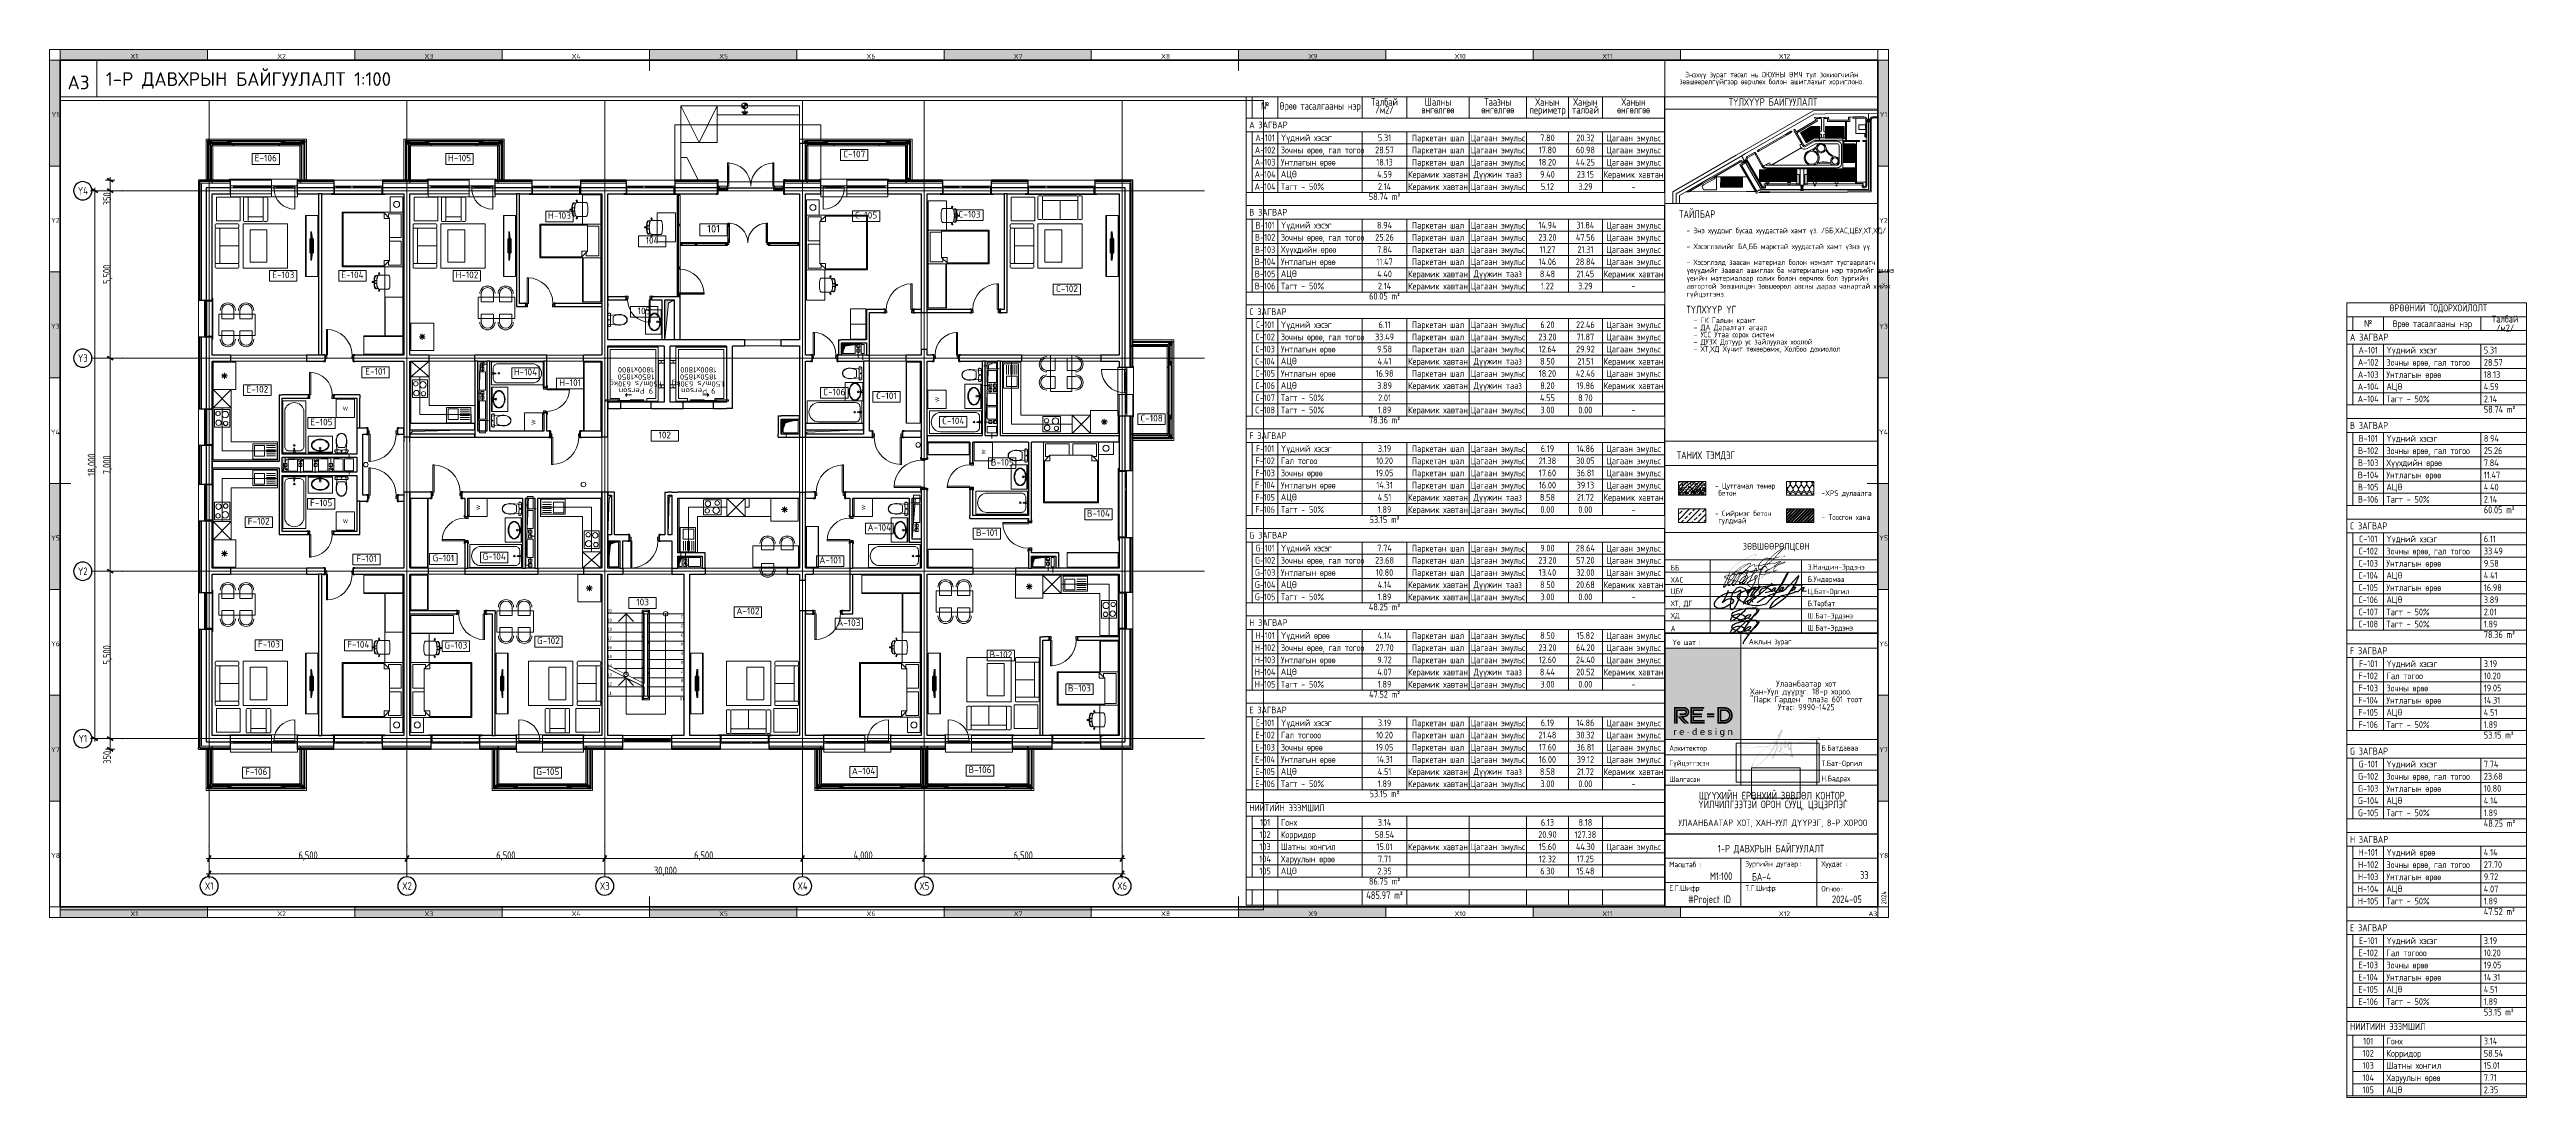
# Paper-space layout 'БА-4 1-Р ДАВХРЫН БАЙГУУЛАЛТ' of a CAD drawing. Header units: millimetres. Extents: x 20 to 834, y -53 to 291.
# The model-space entities are those that its viewports show. They can reach past a viewport. Long polylines and large blocks are cut down to what shows.
import ezdxf
from ezdxf.enums import TextEntityAlignment as Align
from ezdxf.xclip import XClip

# ---------------------------------------------------------------- set-up
doc = ezdxf.new("R2010")
doc.units = ezdxf.units.MM
doc.header["$MEASUREMENT"] = 0
doc.header["$XCLIPFRAME"] = 0
doc.set_wipeout_variables(frame=1)
for name, pattern in [('Dashed', [423.333333, 211.666667, -211.666667]), ('Double Dashed', [1093.611073, 529.166651, -211.666656, 141.111112, -211.666656]), ('Hidden Line', [317.5, 211.666667, -105.833333]), ('Small Dashed', [282.222222, 141.111111, -141.111111]), ('Wipeout_Contour', [1000, 0, -1000])]:
    doc.linetypes.add(name, pattern=pattern)
for name, color, linetype in [('Archicad Doors', 7, 'Continuous'), ('Archicad Windows', 7, 'Continuous'), ('Archicad Zone Stamps', 7, 'Continuous'), ('CONCEPT_БА-51 (9)_3_Drawing & Figure', 7, 'Continuous'), ('Dimensioning - General', 7, 'Continuous'), ('Drawing & Figure', 7, 'Continuous'), ('Finish - Ceiling', 7, 'Continuous'), ('Finish - Wall', 7, 'Continuous'), ('Interior - Equipment', 7, 'Continuous'), ('Interior - Furniture', 7, 'Continuous'), ('Interior - Stair & Railing', 7, 'Continuous'), ('Model Unit - Zone A', 7, 'Continuous'), ('RENDER_REAL (5)_3_00 ET', 7, 'Continuous'), ('RENDER_REAL (5)_3_Drawing & Figure', 7, 'Continuous'), ('Structural - Bearing', 7, 'Continuous'), ('Structural - Grid', 7, 'Continuous'), ('Structural - Stair & Railing', 7, 'Continuous')]:
    doc.layers.add(name, color=color, linetype=linetype)
doc.layers.add('NonPlottable_Drawing & Figure', color=7, linetype='Continuous', plot=False)
doc.styles.add('GENERATED_STYLE_1', font='arial.ttf')
doc.styles.add('GENERATED_STYLE_2', font='')
doc.styles.add('GENERATED_STYLE_3', font='', dxfattribs={"width": 0.8})
doc.styles.add('GENERATED_STYLE_5', font='', dxfattribs={"width": 0.8})
doc.styles.get('GENERATED_STYLE_2').set_extended_font_data('ISOCPEUR MON')
doc.styles.get('GENERATED_STYLE_3').set_extended_font_data('ISOCPEUR MON')
doc.styles.get('GENERATED_STYLE_5').set_extended_font_data('ISOCPEUR MON', bold=True)
doc.dimstyles.new('GENERATED_STYLE__2', dxfattribs={"dimtxt": 250, "dimasz": 152, "dimexe": 0.18, "dimexo": 0.0625, "dimgap": 0, "dimtad": 1, "dimdec": 0, "dimzin": 0, "dimdsep": 46, "dimtxsty": 'GENERATED_STYLE_3', "dimblk": 'ARROWHEAD_2', "dimblk1": 'ARROWHEAD_2', "dimblk2": 'ARROWHEAD_2', "dimcen": 0.09, "dimse1": 1, "dimse2": 1, "dimclrd": 13, "dimclre": 13, "dimclrt": 13, "dimadec": 0, "dimazin": 0, "dimtfac": 1, "dimtdec": 4, "dimtmove": 0, "dimatfit": 3, "dimfxl": 1, "dimtolj": 1, "dimtzin": 0, "dimarcsym": 0})
picture_1 = doc.add_image_def('image2.jpg', size_in_pixel=(269, 574))
picture_2 = doc.add_image_def('image1.png', size_in_pixel=(6400, 8533))

psp = doc.layouts.new('БА-4 1-Р ДАВХРЫН БАЙГУУЛАЛТ')

# ---------------------------------------------------------------- texts
at = {"layer": 'Drawing & Figure', "color": 7, "linetype": 'Continuous', "lineweight": 35}
for s, insert, char_height, attachment_point, style in [('\\A1;{\\pql;\\fISOCPEUR MON|b0|i0|c0|p0;\\W1.000000;1-Р ДАВХРЫН БАЙГУУЛАЛТ\\fISOCPEUR MON|b0|i0|c0|p0;\\W1.000000; \\fISOCPEUR MON|b0|i0|c0|p0;\\W1.000000;1:100}', (38.37, 278.22), 4.5, 7, 'GENERATED_STYLE_2'), ('\\A1;{\\pql;\\fISOCPEUR MON|b0|i0|c0|p0;\\W1.000000;X1}', (46.45, 288.08), 1.6, 7, 'GENERATED_STYLE_2'), ('\\A1;{\\pql;\\fISOCPEUR MON|b0|i0|c0|p0;\\W1.000000;X2}', (94.7, 288.08), 1.6, 7, 'GENERATED_STYLE_2'), ('\\A1;{\\pql;\\fISOCPEUR MON|b0|i0|c0|p0;\\W1.000000;X3}', (143.1, 288.08), 1.6, 7, 'GENERATED_STYLE_2'), ('\\A1;{\\pql;\\fISOCPEUR MON|b0|i0|c0|p0;\\W1.000000;X4}', (191.42, 288.08), 1.6, 7, 'GENERATED_STYLE_2'), ('\\A1;{\\pql;\\fISOCPEUR MON|b0|i0|c0|p0;\\W1.000000;X5}', (239.91, 288.08), 1.6, 7, 'GENERATED_STYLE_2'), ('\\A1;{\\pql;\\fISOCPEUR MON|b0|i0|c0|p0;\\W1.000000;X6}', (288.31, 288.08), 1.6, 7, 'GENERATED_STYLE_2'), ('\\A1;{\\pql;\\fISOCPEUR MON|b0|i0|c0|p0;\\W1.000000;X7}', (336.71, 288.08), 1.6, 7, 'GENERATED_STYLE_2'), ('\\A1;{\\pql;\\fISOCPEUR MON|b0|i0|c0|p0;\\W1.000000;X8}', (385.12, 288.08), 1.6, 7, 'GENERATED_STYLE_2'), ('\\A1;{\\pql;\\fISOCPEUR MON|b0|i0|c0|p0;\\W1.000000;X9}', (433.52, 288.08), 1.6, 7, 'GENERATED_STYLE_2'), ('\\A1;{\\pql;\\fISOCPEUR MON|b0|i0|c0|p0;\\W1.000000;X10}', (481.52, 288.08), 1.6, 7, 'GENERATED_STYLE_2'), ('\\A1;{\\pql;\\fISOCPEUR MON|b0|i0|c0|p0;\\W1.000000;X11}', (530.09, 288.08), 1.6, 7, 'GENERATED_STYLE_2'), ('\\A1;{\\pql;\\fISOCPEUR MON|b0|i0|c0|p0;\\W1.000000;X12}', (588.1, 288.08), 1.6, 7, 'GENERATED_STYLE_2'), ('\\A1;{\\pql;\\fISOCPEUR MON|b0|i0|c0|p0;\\W1.000000;A3}', (25.78, 278.04), 4.5, 7, 'GENERATED_STYLE_2'), ('\\A1;{\\pql;\\fISOCPEUR MON|b0|i0|c0|p0;\\W1.000000;Y1}', (20.5, 268.94), 1.6, 7, 'GENERATED_STYLE_2'), ('\\A1;{\\pqc;\\fISOCPEUR MON|b0|i0|c0|p0;\\W0.800000;ТҮЛХҮҮР БАЙГУУЛАЛТ}', (586.19, 272.6), 2.5, 8, 'GENERATED_STYLE_3'), ('\\A1;{\\pql;\\fISOCPEUR MON|b0|i0|c0|p0;\\W1.000000;Y1}', (621.23, 268.94), 1.6, 7, 'GENERATED_STYLE_2'), ('\\A1;{\\pql;\\fISOCPEUR MON|b0|i0|c0|p0;\\W1.000000;Y2}', (20.34, 234.17), 1.6, 7, 'GENERATED_STYLE_2'), ('\\A1;{\\pql;\\fISOCPEUR MON|b0|i0|c0|p0;\\W1.000000;Y2}', (621.07, 234.17), 1.6, 7, 'GENERATED_STYLE_2'), ('\\A1;{\\pql;\\fISOCPEUR MON|b0|i0|c0|p0;\\W1.000000;Y3}', (20.34, 199.4), 1.6, 7, 'GENERATED_STYLE_2'), ('\\A1;{\\pql;\\fISOCPEUR MON|b0|i0|c0|p0;\\W1.000000;Y3}', (621.07, 199.4), 1.6, 7, 'GENERATED_STYLE_2'), ('\\A1;{\\pql;\\fISOCPEUR MON|b0|i0|c0|p0;\\W1.000000;Y4}', (20.26, 164.62), 1.6, 7, 'GENERATED_STYLE_2'), ('\\A1;{\\pql;\\fISOCPEUR MON|b0|i0|c0|p0;\\W1.000000;Y4}', (620.99, 164.62), 1.6, 7, 'GENERATED_STYLE_2'), ('\\A1;{\\pql;\\fISOCPEUR MON|b0|i0|c0|p0;\\W1.000000;Y5}', (20.34, 129.85), 1.6, 7, 'GENERATED_STYLE_2'), ('\\A1;{\\pql;\\fISOCPEUR MON|b0|i0|c0|p0;\\W1.000000;Y5}', (621.07, 129.85), 1.6, 7, 'GENERATED_STYLE_2'), ('\\A1;{\\pql;\\fISOCPEUR MON|b0|i0|c0|p0;\\W1.000000;Y6}', (20.34, 95.07), 1.6, 7, 'GENERATED_STYLE_2'), ('\\A1;{\\pql;\\fISOCPEUR MON|b0|i0|c0|p0;\\W0.800000;Үе шат}', (553.1, 95.48), 1.8, 7, 'GENERATED_STYLE_3'), ('\\A1;{\\pql;\\fISOCPEUR MON|b0|i0|c0|p0;\\W0.800000;:}', (561.72, 95.48), 1.8, 7, 'GENERATED_STYLE_3'), ('\\A1;{\\pql;\\fISOCPEUR MON|b0|i0|c0|p0;\\W0.800000;Ажлын зураг}', (578.27, 95.21), 1.8, 7, 'GENERATED_STYLE_3'), ('\\A1;{\\pql;\\fISOCPEUR MON|b0|i0|c0|p0;\\W1.000000;Y6}', (621.07, 95.07), 1.6, 7, 'GENERATED_STYLE_2'), ('\\A1;{\\pql;\\fISOCPEUR MON|b0|i0|c0|p0;\\W1.000000;Y7}', (20.34, 60.3), 1.6, 7, 'GENERATED_STYLE_2'), ('\\A1;{\\pql;\\fISOCPEUR MON|b0|i0|c0|p0;\\W0.800000;Архитектор}', (552.09, 60.21), 1.8, 7, 'GENERATED_STYLE_3'), ('\\A1;{\\pql;\\fISOCPEUR MON|b0|i0|c0|p0;\\W0.800000;Гүйцэтгэсэн}', (552.09, 55.26), 1.8, 7, 'GENERATED_STYLE_3'), ('\\A1;{\\pql;\\fISOCPEUR MON|b0|i0|c0|p0;\\W0.800000;Т\\fISOCPEUR MON|b0|i0|c0|p0;\\W0.800000;.\\fISOCPEUR MON|b0|i0|c0|p0;\\W0.800000;Бат-Оргил}', (602.1, 55.23), 1.8, 7, 'GENERATED_STYLE_3'), ('\\A1;{\\pql;\\fISOCPEUR MON|b0|i0|c0|p0;\\W0.800000;Б.Батдаваа}', (602.1, 60.48), 1.8, 7, 'GENERATED_STYLE_3'), ('\\A1;{\\pql;\\fISOCPEUR MON|b0|i0|c0|p0;\\W1.000000;Y7}', (621.07, 60.3), 1.6, 7, 'GENERATED_STYLE_2'), ('\\A1;{\\pql;\\fISOCPEUR MON|b0|i0|c0|p0;\\W0.800000;Шалгасан}', (552.09, 50.48), 1.8, 7, 'GENERATED_STYLE_3'), ('\\A1;{\\pql;\\fISOCPEUR MON|b0|i0|c0|p0;\\W0.800000;Н\\fISOCPEUR MON|b0|i0|c0|p0;\\W0.800000;.\\fISOCPEUR MON|b0|i0|c0|p0;\\W0.800000;Бадрах}', (602.1, 50.23), 1.8, 7, 'GENERATED_STYLE_3'), ('\\A1;{\\pqc;\\fISOCPEUR MON|b0|i0|c0|p0;\\W0.800000;УЛААНБААТАР ХОТ, ХАН-УУЛ ДҮҮРЭГ, \\fISOCPEUR MON|b0|i0|c0|p0;\\W0.800000;8\\fISOCPEUR MON|b0|i0|c0|p0;\\W0.800000;-Р ХОРОО}', (586.14, 35.54), 2.1, 8, 'GENERATED_STYLE_3'), ('\\A1;{\\pql;\\fISOCPEUR MON|b0|i0|c0|p0;\\W1.000000;Y8}', (20.34, 25.53), 1.6, 7, 'GENERATED_STYLE_2'), ('\\A1;{\\pqc;\\fISOCPEUR MON|b0|i0|c0|p0;\\W0.800000;1-Р ДАВХРЫН БАЙГУУЛАЛТ}', (585.52, 26.8), 2.5, 8, 'GENERATED_STYLE_3'), ('\\A1;{\\pql;\\fISOCPEUR MON|b0|i0|c0|p0;\\W0.800000;Зургийн дугаар}', (577.1, 22.21), 1.8, 7, 'GENERATED_STYLE_3'), ('\\A1;{\\pql;\\fISOCPEUR MON|b0|i0|c0|p0;\\W0.800000;Хуудас}', (602.1, 22.21), 1.8, 7, 'GENERATED_STYLE_3'), ('\\A1;{\\pql;\\fISOCPEUR MON|b0|i0|c0|p0;\\W1.000000;Y8}', (621.07, 25.53), 1.6, 7, 'GENERATED_STYLE_2'), ('\\A1;{\\pql;\\fISOCPEUR MON|b0|i0|c0|p0;\\W0.800000;Масштаб}', (552.09, 22.48), 1.8, 7, 'GENERATED_STYLE_3'), ('\\A1;{\\pql;\\fISOCPEUR MON|b0|i0|c0|p0;\\W0.800000;Е.Г.Шифр}', (552.09, 14.21), 1.8, 7, 'GENERATED_STYLE_3'), ('\\A1;{\\pql;\\fISOCPEUR MON|b0|i0|c0|p0;\\W0.800000;:}', (562.15, 22.48), 1.8, 7, 'GENERATED_STYLE_3'), ('\\A1;{\\pql;\\fISOCPEUR MON|b0|i0|c0|p0;\\W0.800000;М\\fISOCPEUR MON|b0|i0|c0|p0;\\W0.800000;1:100}', (565.45, 18.27), 2.5, 7, 'GENERATED_STYLE_3'), ('\\A1;{\\pql;\\fISOCPEUR MON|b0|i0|c0|p0;\\W0.800000;Т.Г.Шифр}', (577.1, 14.21), 1.8, 7, 'GENERATED_STYLE_3'), ('\\A1;{\\pql;\\fISOCPEUR MON|b0|i0|c0|p0;\\W0.800000;:}', (594.97, 22.75), 1.8, 7, 'GENERATED_STYLE_3'), ('\\A1;{\\pql;\\fISOCPEUR MON|b0|i0|c0|p0;\\W0.800000;Огноо}', (602.1, 14.48), 1.8, 7, 'GENERATED_STYLE_3'), ('\\A1;{\\pql;\\fISOCPEUR MON|b0|i0|c0|p0;\\W0.800000;:}', (610, 22.75), 1.8, 7, 'GENERATED_STYLE_3'), ('\\A1;{\\pql;\\fISOCPEUR MON|b0|i0|c0|p0;\\W0.800000;33}', (614.79, 18.68), 2.5, 7, 'GENERATED_STYLE_3'), ('\\A1;{\\pql;\\fISOCPEUR MON|b0|i0|c0|p0;\\W0.800000;:}', (561.62, 14.75), 1.8, 7, 'GENERATED_STYLE_3'), ('\\A1;{\\pql;\\fISOCPEUR MON|b0|i0|c0|p0;\\W0.800000;:}', (586.8, 14.75), 1.8, 7, 'GENERATED_STYLE_3'), ('\\A1;{\\pql;\\fISOCPEUR MON|b0|i0|c0|p0;\\W0.800000;2024-0\\fISOCPEUR MON|b0|i0|c0|p0;\\W0.800000;5}', (605.56, 10.68), 2.5, 7, 'GENERATED_STYLE_3'), ('\\A1;{\\pql;\\fISOCPEUR MON|b0|i0|c0|p0;\\W0.800000;:}', (608.56, 14.48), 1.8, 7, 'GENERATED_STYLE_3'), ('\\A1;{\\pql;\\fISOCPEUR MON|b0|i0|c0|p0;\\W1.000000;X1}', (46.45, 6.39), 1.6, 7, 'GENERATED_STYLE_2'), ('\\A1;{\\pql;\\fISOCPEUR MON|b0|i0|c0|p0;\\W1.000000;X2}', (94.7, 6.39), 1.6, 7, 'GENERATED_STYLE_2'), ('\\A1;{\\pql;\\fISOCPEUR MON|b0|i0|c0|p0;\\W1.000000;X3}', (143.1, 6.39), 1.6, 7, 'GENERATED_STYLE_2'), ('\\A1;{\\pql;\\fISOCPEUR MON|b0|i0|c0|p0;\\W1.000000;X4}', (191.42, 6.39), 1.6, 7, 'GENERATED_STYLE_2'), ('\\A1;{\\pql;\\fISOCPEUR MON|b0|i0|c0|p0;\\W1.000000;X5}', (239.91, 6.39), 1.6, 7, 'GENERATED_STYLE_2'), ('\\A1;{\\pql;\\fISOCPEUR MON|b0|i0|c0|p0;\\W1.000000;X6}', (288.31, 6.39), 1.6, 7, 'GENERATED_STYLE_2'), ('\\A1;{\\pql;\\fISOCPEUR MON|b0|i0|c0|p0;\\W1.000000;X7}', (336.71, 6.39), 1.6, 7, 'GENERATED_STYLE_2'), ('\\A1;{\\pql;\\fISOCPEUR MON|b0|i0|c0|p0;\\W1.000000;X8}', (385.12, 6.39), 1.6, 7, 'GENERATED_STYLE_2'), ('\\A1;{\\pql;\\fISOCPEUR MON|b0|i0|c0|p0;\\W1.000000;X9}', (433.52, 6.39), 1.6, 7, 'GENERATED_STYLE_2'), ('\\A1;{\\pql;\\fISOCPEUR MON|b0|i0|c0|p0;\\W1.000000;X10}', (481.52, 6.39), 1.6, 7, 'GENERATED_STYLE_2'), ('\\A1;{\\pql;\\fISOCPEUR MON|b0|i0|c0|p0;\\W1.000000;X11}', (530.09, 6.39), 1.6, 7, 'GENERATED_STYLE_2'), ('\\A1;{\\pql;\\fISOCPEUR MON|b0|i0|c0|p0;\\W1.000000;X12}', (588.1, 6.39), 1.6, 7, 'GENERATED_STYLE_2'), ('\\A1;{\\pql;\\fISOCPEUR MON|b0|i0|c0|p0;\\W1.000000;A3}', (617.57, 6.39), 1.6, 7, 'GENERATED_STYLE_2')]:
    psp.add_mtext(s, dxfattribs=dict(at, insert=insert, char_height=char_height, attachment_point=attachment_point, style=style))
at = {"layer": 'Drawing & Figure', "color": 7, "linetype": 'Continuous', "lineweight": 13, "char_height": 1.8, "style": 'GENERATED_STYLE_3'}
for s, insert, attachment_point, line_spacing_factor in [('\\A1;{\\pqc;\\fISOCPEUR MON|b0|i0|c0|p0;\\W0.800000;Энэхүү зураг төсөл нь \\fISOCPEUR MON|b0|i0|c0|p0;\\W0.800000;ОЮУНЫ ӨМЧ тул зохиогчийн\\P\\pqc;\\fISOCPEUR MON|b0|i0|c0|p0;\\W0.800000;зөвшөөрөлгүйгээр өөрчлөх болон ашиглахыг хориглоно.}', (585.76, 281.45), 5, 0.763834), ('\\A1;{\\pql;\\fISOCPEUR MON|b0|i0|c0|p0;\\W0.800000;- ГК \\fISOCPEUR MON|b0|i0|c0|p0;\\H1.012755x;\\W0.800000;Галын кран\\fISOCPEUR MON|b0|i0|c0|p0;\\H0.987406x;\\W0.800000;т\\P\\pql;\\fISOCPEUR MON|b0|i0|c0|p0;\\H1.012755x;\\W0.800000;- ДА Даралтат агаар\\P\\pql;\\fISOCPEUR MON|b0|i0|c0|p0;\\H0.987406x;\\W0.800000;- \\fISOCPEUR MON|b0|i0|c0|p0;\\H1.012755x;\\W0.800000;УСС Утаа сорох систем\\P\\pql;\\fISOCPEUR MON|b0|i0|c0|p0;\\W0.800000;- ДУЗХ Дотуур ус зайлуулах хоолой\\P\\pql;\\fISOCPEUR MON|b0|i0|c0|p0;\\H0.987406x;\\W0.800000;- \\fISOCPEUR MON|b0|i0|c0|p0;\\H1.012755x;\\W0.800000;ХТ,ХД Хүчит төхөөрөмж, Холбоо дохиолол}', (560.12, 191.29), 7, 0.773519), ('\\A1;{\\pql;\\fISOCPEUR MON|b0|i0|c0|p0;\\W0.800000;- Сийрмэг бетон\\P\\pql;\\fISOCPEUR MON|b0|i0|c0|p0;\\H1.013321x;\\W0.800000; гулдмай}', (567.11, 134.97), 7, 0.775701)]:
    psp.add_mtext(s, dxfattribs=dict(at, insert=insert, attachment_point=attachment_point, line_spacing_factor=line_spacing_factor))
at = {"layer": 'Drawing & Figure', "color": 7, "linetype": 'Continuous', "lineweight": 13, "style": 'GENERATED_STYLE_3'}
for s, insert, char_height, attachment_point in [('\\A1;{\\pql;\\fISOCPEUR MON|b0|i0|c0|p0;\\W0.800000;ТАЙЛБАР}', (555.35, 235.78), 2.5, 7), ('\\A1;{\\pql;\\fISOCPEUR MON|b0|i0|c0|p0;\\W0.800000;ТҮЛХҮҮР ҮГ}', (557.7, 204.41), 2.5, 7), ('\\A1;{\\pql;\\fISOCPEUR MON|b0|i0|c0|p0;\\W0.800000;ТАНИХ ТЭМДЭГ}', (554.58, 156.05), 2.5, 7), ('\\A1;{\\pql;\\fISOCPEUR MON|b0|i0|c0|p0;\\W0.800000;- \\fISOCPEUR MON|b0|i0|c0|p0;\\W0.800000;Тоосгон хана}', (602.15, 136.55), 1.8, 7), ('\\A1;{\\pql;\\fISOCPEUR MON|b0|i0|c0|p0;\\W0.800000;ЗӨВШӨӨРӨЛЦСӨН}', (576.27, 126.22), 2.2, 7), ('\\A1;{\\pql;\\fISOCPEUR MON|b0|i0|c0|p0;\\W0.800000;ХАС}', (552.58, 115.98), 1.8, 7), ('\\A1;{\\pql;\\fISOCPEUR MON|b0|i0|c0|p0;\\W0.800000;ББ}', (552.58, 119.98), 1.8, 7), ('\\A1;{\\pql;\\fISOCPEUR MON|b0|i0|c0|p0;\\W0.800000;ЦБУ}', (552.58, 111.8), 1.8, 7), ('\\A1;{\\pql;\\fISOCPEUR MON|b0|i0|c0|p0;\\W0.800000;Э.Нандин-Эрдэнэ}', (597.58, 119.71), 1.8, 7), ('\\A1;{\\pql;\\fISOCPEUR MON|b0|i0|c0|p0;\\W0.800000;Б.Ундармаа}', (597.58, 115.71), 1.8, 7), ('\\A1;{\\pql;\\fISOCPEUR MON|b0|i0|c0|p0;\\W0.800000;Ц.Бат-Оргил}', (597.58, 111.71), 1.8, 7), ('\\A1;{\\pql;\\fISOCPEUR MON|b0|i0|c0|p0;\\W0.800000;ХТ, ДГ}', (552.58, 107.8), 1.8, 7), ('\\A1;{\\pql;\\fISOCPEUR MON|b0|i0|c0|p0;\\W0.800000;ХД}', (552.58, 103.85), 1.8, 7), ('\\A1;{\\pql;\\fISOCPEUR MON|b0|i0|c0|p0;\\W0.800000;Б.Т\\fISOCPEUR MON|b0|i0|c0|p0;\\W0.800000;өрбат}', (597.58, 107.73), 1.8, 7), ('\\A1;{\\pql;\\fISOCPEUR MON|b0|i0|c0|p0;\\W0.800000;Ш.Бат-Эрдэнэ}', (597.58, 103.73), 1.8, 7), ('\\A1;{\\pql;\\fISOCPEUR MON|b0|i0|c0|p0;\\W0.800000;A}', (552.58, 99.98), 1.8, 7), ('\\A1;{\\pql;\\fISOCPEUR MON|b0|i0|c0|p0;\\W0.800000;Ш.Бат-Эрдэнэ}', (597.58, 99.73), 1.8, 7), ('\\A1;{\\pqr;\\fISOCPEUR MON|b0|i0|c0|p0;\\W0.800000;БА-4}', (585.54, 18.03), 2.5, 9), ('\\A1;{\\pql;\\fISOCPEUR MON|b0|i0|c0|p0;\\W0.800000;#Project ID}', (558.33, 9.93), 2.5, 7)]:
    psp.add_mtext(s, dxfattribs=dict(at, insert=insert, char_height=char_height, attachment_point=attachment_point))
at = {"layer": 'Drawing & Figure', "color": 7, "linetype": 'Continuous', "lineweight": 13, "insert": (557.78, 209.35), "char_height": 1.8, "width": 57.6276, "attachment_point": 7, "line_spacing_factor": 0.868604, "style": 'GENERATED_STYLE_3'}
psp.add_mtext('\\A1;{\\pql;\\fISOCPEUR MON|b0|i0|c0|p0;\\W0.800000;- Энэ хуудсыг бусад хуудастай хамт үз.\\fISOCPEUR MON|b0|i0|c0|p0;\\W0.800000; \\fISOCPEUR MON|b0|i0|c0|p0;\\W0.800000;/ББ,ХАС,ЦБУ,ХТ,ХД/\\P\\pql;\\fISOCPEUR MON|b0|i0|c0|p0;\\W0.800000;\\P\\pql;\\fISOCPEUR MON|b0|i0|c0|p0;\\W0.800000;- Хэсэглэлийг БА,ББ марктай хуудастай хамт үзнэ үү.\\P\\pql;\\fISOCPEUR MON|b0|i0|c0|p0;\\W0.800000;\\P\\pql;\\fISOCPEUR MON|b0|i0|c0|p0;\\W0.800000;- Хэсэглэлд заасан материал болон нэмэлт тусгаарлагч үеүүдийг заавал ашиглах ба \\fISOCPEUR MON|b0|i0|c0|p0;\\W0.800000;материалын нэр төрлийг шинэ үеийн материалаар солих болон өөрчлөх бол зургийн автортой зөвшилцөн зөвшөөрөл авсны дараа чанартай хийж гүйцэтгэнэ.}', dxfattribs=at)
at = {"layer": 'Drawing & Figure', "color": 7, "linetype": 'Continuous', "lineweight": 35, "attachment_point": 8, "style": 'GENERATED_STYLE_3'}
for s, insert, char_height, line_spacing_factor in [('\\A1;{\\pqc;\\fISOCPEUR MON|b0|i0|c0|p0;\\W0.800000;Улаанбаатар хот\\P\\pql;\\fISOCPEUR MON|b0|i0|c0|p0;\\W0.800000;Хан-Уул дүүрэг. 18-р хороо.\\P\\pql;\\fISOCPEUR MON|b0|i0|c0|p0;\\W0.800000;"Парк Гарден" плаза 601 тоот\\P\\pqc;\\fISOCPEUR MON|b0|i0|c0|p0;\\W0.800000;Утас: 9990\\fISOCPEUR MON|b0|i0|c0|p0;\\W0.800000;-\\fISOCPEUR MON|b0|i0|c0|p0;\\W0.800000;1425}', (597.1, 74.05), 2, 0.774194), ('\\A1;{\\pqc;\\fISOCPEUR MON|b0|i0|c0|p0;\\W0.800000;ШҮҮХИЙН ЕРӨНХИЙ ЗӨВЛӨЛ КОНТОР, \\P\\pqc;\\fISOCPEUR MON|b0|i0|c0|p0;\\W0.800000;ҮЙЛЧИЛГЭЭТЭЙ ОРОН СУУЦ, ЦЭЦЭРЛЭГ}', (586.14, 41.18), 2.5, 0.690201)]:
    psp.add_mtext(s, dxfattribs=dict(at, insert=insert, char_height=char_height, line_spacing_factor=line_spacing_factor))
at = {"layer": 'Drawing & Figure', "color": 7, "linetype": 'Continuous', "lineweight": 35, "insert": (623.38, 10.28), "char_height": 1.6, "attachment_point": 7, "rotation": 90, "style": 'GENERATED_STYLE_3'}
psp.add_mtext('\\A1;{\\pql;\\fISOCPEUR MON|b0|i0|c0|p0;\\W0.800000;202\\fISOCPEUR MON|b0|i0|c0|p0;\\W0.800000;4}', dxfattribs=at)

msp = doc.modelspace()

# ---------------------------------------------------------------- texts
at = {"layer": 'Drawing & Figure', "color": 253, "linetype": 'Continuous', "lineweight": 13, "char_height": 180, "attachment_point": 8, "line_spacing_factor": 0.774194, "style": 'GENERATED_STYLE_2'}
for insert in [(353369, 84438.4), (355419, 84438.4)]:
    msp.add_mtext('\\A1;{\\pqc;\\fISOCPEUR MON|b0|i0|c0|p0;\\W1.000000;9 Person\\P\\pqc;\\fISOCPEUR MON|b0|i0|c0|p0;\\W1.000000;1.50m/s 630kg\\P\\pqc;\\fISOCPEUR MON|b0|i0|c0|p0;\\W1.000000;1850x1850\\P\\pqc;\\fISOCPEUR MON|b0|i0|c0|p0;\\W1.000000;1800x1800}', dxfattribs=dict(at, insert=insert))

# ---------------------------------------------------------------- blocks, each defined once
blk = doc.blocks.new('Drawing_2_2', base_point=(774.76, 207.83))
at = {"color": 7, "linetype": 'Continuous', "lineweight": 13}
for p, q in [((774.76, 207.83), (833.77, 207.83)), ((774.76, 203.33), (774.76, 207.83)), ((774.76, 203.33), (833.77, 203.33)), ((774.76, 198.83), (774.76, 203.33)), ((774.76, 198.83), (776.76, 198.83)), ((774.76, 194.33), (774.76, 198.83)), ((776.76, 198.83), (776.76, 203.33)), ((776.76, 198.83), (786.76, 198.83)), ((786.76, 198.83), (786.76, 203.33)), ((786.76, 198.83), (818.76, 198.83)), ((818.76, 198.83), (818.76, 203.33)), ((818.76, 198.83), (833.77, 198.83)), ((774.76, 194.33), (833.77, 194.33)), ((774.76, 190.33), (774.76, 194.33)), ((774.76, 186.33), (774.76, 190.33)), ((776.76, 190.33), (776.76, 194.33)), ((776.76, 190.33), (786.76, 190.33)), ((776.76, 186.33), (776.76, 190.33)), ((786.76, 190.33), (786.76, 194.33)), ((786.76, 190.33), (818.76, 190.33)), ((786.76, 186.33), (786.76, 190.33)), ((818.76, 190.33), (818.76, 194.33)), ((818.76, 190.33), (833.77, 190.33)), ((818.76, 186.33), (818.76, 190.33)), ((774.76, 182.33), (774.76, 186.33)), ((774.76, 178.33), (774.76, 182.33)), ((776.76, 186.33), (786.76, 186.33)), ((776.76, 182.33), (776.76, 186.33)), ((776.76, 182.33), (786.76, 182.33)), ((776.76, 178.33), (776.76, 182.33)), ((786.76, 186.33), (818.76, 186.33)), ((786.76, 182.33), (786.76, 186.33)), ((786.76, 182.33), (818.76, 182.33)), ((786.76, 178.33), (786.76, 182.33)), ((818.76, 186.33), (833.77, 186.33)), ((818.76, 182.33), (818.76, 186.33)), ((818.76, 182.33), (833.77, 182.33)), ((818.76, 178.33), (818.76, 182.33)), ((774.76, 174.33), (774.76, 178.33)), ((774.76, 174.33), (776.76, 174.33)), ((776.76, 178.33), (786.76, 178.33)), ((776.76, 174.33), (776.76, 178.33)), ((776.76, 174.33), (786.76, 174.33)), ((786.76, 178.33), (818.76, 178.33)), ((786.76, 174.33), (786.76, 178.33)), ((786.76, 174.33), (818.76, 174.33)), ((818.76, 178.33), (833.77, 178.33)), ((818.76, 174.33), (818.76, 178.33)), ((818.76, 174.33), (833.77, 174.33)), ((774.76, 169.83), (833.77, 169.83)), ((774.76, 165.33), (774.76, 169.83)), ((774.76, 165.33), (833.77, 165.33)), ((774.76, 161.33), (774.76, 165.33)), ((776.76, 161.33), (776.76, 165.33)), ((786.76, 161.33), (786.76, 165.33)), ((818.76, 161.33), (818.76, 165.33)), ((774.76, 157.33), (774.76, 161.33)), ((774.76, 153.33), (774.76, 157.33)), ((776.76, 161.33), (786.76, 161.33)), ((776.76, 157.33), (776.76, 161.33)), ((776.76, 157.33), (786.76, 157.33)), ((776.76, 153.33), (776.76, 157.33)), ((786.76, 161.33), (818.76, 161.33)), ((786.76, 157.33), (786.76, 161.33)), ((786.76, 157.33), (818.76, 157.33)), ((786.76, 153.33), (786.76, 157.33)), ((818.76, 161.33), (833.77, 161.33)), ((818.76, 157.33), (818.76, 161.33)), ((818.76, 157.33), (833.77, 157.33)), ((818.76, 153.33), (818.76, 157.33)), ((774.76, 149.33), (774.76, 153.33)), ((774.76, 145.33), (774.76, 149.33)), ((776.76, 153.33), (786.76, 153.33)), ((776.76, 149.33), (776.76, 153.33)), ((776.76, 149.33), (786.76, 149.33)), ((776.76, 145.33), (776.76, 149.33)), ((786.76, 153.33), (818.76, 153.33)), ((786.76, 149.33), (786.76, 153.33)), ((786.76, 149.33), (818.76, 149.33)), ((786.76, 145.33), (786.76, 149.33)), ((818.76, 153.33), (833.77, 153.33)), ((818.76, 149.33), (818.76, 153.33)), ((818.76, 149.33), (833.77, 149.33)), ((818.76, 145.33), (818.76, 149.33)), ((774.76, 141.33), (774.76, 145.33)), ((774.76, 141.33), (776.76, 141.33)), ((776.76, 145.33), (786.76, 145.33)), ((776.76, 141.33), (776.76, 145.33)), ((776.76, 141.33), (786.76, 141.33)), ((786.76, 145.33), (818.76, 145.33)), ((786.76, 141.33), (786.76, 145.33)), ((786.76, 141.33), (818.76, 141.33)), ((818.76, 145.33), (833.77, 145.33)), ((818.76, 141.33), (818.76, 145.33)), ((818.76, 141.33), (833.77, 141.33)), ((774.76, 136.83), (833.77, 136.83)), ((774.76, 132.33), (774.76, 136.83)), ((774.76, 132.33), (833.77, 132.33)), ((774.76, 128.33), (774.76, 132.33)), ((776.76, 128.33), (776.76, 132.33)), ((786.76, 128.33), (786.76, 132.33)), ((818.76, 128.33), (818.76, 132.33)), ((774.76, 124.33), (774.76, 128.33)), ((774.76, 120.33), (774.76, 124.33)), ((776.76, 128.33), (786.76, 128.33)), ((776.76, 124.33), (776.76, 128.33)), ((776.76, 124.33), (786.76, 124.33)), ((776.76, 120.33), (776.76, 124.33)), ((786.76, 128.33), (818.76, 128.33)), ((786.76, 124.33), (786.76, 128.33)), ((786.76, 124.33), (818.76, 124.33)), ((786.76, 120.33), (786.76, 124.33)), ((818.76, 128.33), (833.77, 128.33)), ((818.76, 124.33), (818.76, 128.33)), ((818.76, 124.33), (833.77, 124.33)), ((818.76, 120.33), (818.76, 124.33)), ((774.76, 116.33), (774.76, 120.33)), ((774.76, 112.33), (774.76, 116.33)), ((776.76, 120.33), (786.76, 120.33)), ((776.76, 116.33), (776.76, 120.33)), ((776.76, 116.33), (786.76, 116.33)), ((776.76, 112.33), (776.76, 116.33)), ((786.76, 120.33), (818.76, 120.33)), ((786.76, 116.33), (786.76, 120.33)), ((786.76, 116.33), (818.76, 116.33)), ((786.76, 112.33), (786.76, 116.33)), ((818.76, 120.33), (833.77, 120.33)), ((818.76, 116.33), (818.76, 120.33)), ((818.76, 116.33), (833.77, 116.33)), ((818.76, 112.33), (818.76, 116.33)), ((774.76, 108.33), (774.76, 112.33)), ((774.76, 104.33), (774.76, 108.33)), ((776.76, 112.33), (786.76, 112.33)), ((776.76, 108.33), (776.76, 112.33)), ((776.76, 108.33), (786.76, 108.33)), ((776.76, 104.33), (776.76, 108.33)), ((786.76, 112.33), (818.76, 112.33)), ((786.76, 108.33), (786.76, 112.33)), ((786.76, 108.33), (818.76, 108.33)), ((786.76, 104.33), (786.76, 108.33)), ((818.76, 112.33), (833.77, 112.33)), ((818.76, 108.33), (818.76, 112.33)), ((818.76, 108.33), (833.77, 108.33)), ((818.76, 104.33), (818.76, 108.33)), ((774.76, 100.33), (774.76, 104.33)), ((774.76, 100.33), (776.76, 100.33)), ((776.76, 104.33), (786.76, 104.33)), ((776.76, 100.33), (776.76, 104.33)), ((776.76, 100.33), (786.76, 100.33)), ((786.76, 104.33), (818.76, 104.33)), ((786.76, 100.33), (786.76, 104.33)), ((786.76, 100.33), (818.76, 100.33)), ((818.76, 104.33), (833.77, 104.33)), ((818.76, 100.33), (818.76, 104.33)), ((818.76, 100.33), (833.77, 100.33)), ((774.76, 95.83), (833.77, 95.83)), ((774.76, 91.33), (774.76, 95.83)), ((774.76, 91.33), (833.77, 91.33)), ((774.76, 87.33), (774.76, 91.33)), ((776.76, 87.33), (776.76, 91.33)), ((786.76, 87.33), (786.76, 91.33)), ((818.76, 87.33), (818.76, 91.33)), ((774.76, 83.33), (774.76, 87.33)), ((774.76, 79.33), (774.76, 83.33)), ((776.76, 87.33), (786.76, 87.33)), ((776.76, 83.33), (776.76, 87.33)), ((776.76, 83.33), (786.76, 83.33)), ((776.76, 79.33), (776.76, 83.33)), ((786.76, 87.33), (818.76, 87.33)), ((786.76, 83.33), (786.76, 87.33)), ((786.76, 83.33), (818.76, 83.33)), ((786.76, 79.33), (786.76, 83.33)), ((818.76, 87.33), (833.77, 87.33)), ((818.76, 83.33), (818.76, 87.33)), ((818.76, 83.33), (833.77, 83.33)), ((818.76, 79.33), (818.76, 83.33)), ((774.76, 75.33), (774.76, 79.33)), ((774.76, 71.33), (774.76, 75.33)), ((776.76, 79.33), (786.76, 79.33)), ((776.76, 75.33), (776.76, 79.33)), ((776.76, 75.33), (786.76, 75.33)), ((776.76, 71.33), (776.76, 75.33)), ((786.76, 79.33), (818.76, 79.33)), ((786.76, 75.33), (786.76, 79.33)), ((786.76, 75.33), (818.76, 75.33)), ((786.76, 71.33), (786.76, 75.33)), ((818.76, 79.33), (833.77, 79.33)), ((818.76, 75.33), (818.76, 79.33)), ((818.76, 75.33), (833.77, 75.33)), ((818.76, 71.33), (818.76, 75.33)), ((774.76, 67.33), (774.76, 71.33)), ((774.76, 67.33), (776.76, 67.33)), ((776.76, 71.33), (786.76, 71.33)), ((776.76, 67.33), (776.76, 71.33)), ((776.76, 67.33), (786.76, 67.33)), ((786.76, 71.33), (818.76, 71.33)), ((786.76, 67.33), (786.76, 71.33)), ((786.76, 67.33), (818.76, 67.33)), ((818.76, 71.33), (833.77, 71.33)), ((818.76, 67.33), (818.76, 71.33)), ((818.76, 67.33), (833.77, 67.33)), ((774.76, 62.83), (833.77, 62.83)), ((774.76, 58.33), (774.76, 62.83)), ((774.76, 58.33), (833.77, 58.33)), ((774.76, 54.33), (774.76, 58.33)), ((776.76, 54.33), (776.76, 58.33)), ((786.76, 54.33), (786.76, 58.33)), ((818.76, 54.33), (818.76, 58.33)), ((774.76, 50.33), (774.76, 54.33)), ((774.76, 46.33), (774.76, 50.33)), ((776.76, 54.33), (786.76, 54.33)), ((776.76, 50.33), (776.76, 54.33)), ((776.76, 50.33), (786.76, 50.33)), ((776.76, 46.33), (776.76, 50.33)), ((786.76, 54.33), (818.76, 54.33)), ((786.76, 50.33), (786.76, 54.33)), ((786.76, 50.33), (818.76, 50.33)), ((786.76, 46.33), (786.76, 50.33)), ((818.76, 54.33), (833.77, 54.33)), ((818.76, 50.33), (818.76, 54.33)), ((818.76, 50.33), (833.77, 50.33)), ((818.76, 46.33), (818.76, 50.33)), ((774.76, 42.33), (774.76, 46.33)), ((774.76, 38.33), (774.76, 42.33)), ((776.76, 46.33), (786.76, 46.33)), ((776.76, 42.33), (776.76, 46.33)), ((776.76, 42.33), (786.76, 42.33)), ((776.76, 38.33), (776.76, 42.33)), ((786.76, 46.33), (818.76, 46.33)), ((786.76, 42.33), (786.76, 46.33)), ((786.76, 42.33), (818.76, 42.33)), ((786.76, 38.33), (786.76, 42.33)), ((818.76, 46.33), (833.77, 46.33)), ((818.76, 42.33), (818.76, 46.33)), ((818.76, 42.33), (833.77, 42.33)), ((818.76, 38.33), (818.76, 42.33)), ((774.76, 38.33), (776.76, 38.33)), ((774.76, 33.83), (833.77, 33.83)), ((774.76, 29.33), (774.76, 33.83)), ((776.76, 38.33), (786.76, 38.33)), ((786.76, 38.33), (818.76, 38.33)), ((818.76, 38.33), (833.77, 38.33)), ((774.76, 29.33), (833.77, 29.33)), ((774.76, 25.33), (774.76, 29.33)), ((774.76, 21.33), (774.76, 25.33)), ((776.76, 25.33), (776.76, 29.33)), ((776.76, 25.33), (786.76, 25.33)), ((776.76, 21.33), (776.76, 25.33)), ((786.76, 25.33), (786.76, 29.33)), ((786.76, 25.33), (818.76, 25.33)), ((786.76, 21.33), (786.76, 25.33)), ((818.76, 25.33), (818.76, 29.33)), ((818.76, 25.33), (833.77, 25.33)), ((818.76, 21.33), (818.76, 25.33)), ((774.76, 17.33), (774.76, 21.33)), ((774.76, 13.33), (774.76, 17.33)), ((776.76, 21.33), (786.76, 21.33)), ((776.76, 17.33), (776.76, 21.33)), ((776.76, 17.33), (786.76, 17.33)), ((776.76, 13.33), (776.76, 17.33)), ((786.76, 21.33), (818.76, 21.33)), ((786.76, 17.33), (786.76, 21.33)), ((786.76, 17.33), (818.76, 17.33)), ((786.76, 13.33), (786.76, 17.33)), ((818.76, 21.33), (833.77, 21.33)), ((818.76, 17.33), (818.76, 21.33)), ((818.76, 17.33), (833.77, 17.33)), ((818.76, 13.33), (818.76, 17.33)), ((774.76, 9.33), (774.76, 13.33)), ((774.76, 9.33), (776.76, 9.33)), ((776.76, 13.33), (786.76, 13.33)), ((776.76, 9.33), (776.76, 13.33)), ((776.76, 9.33), (786.76, 9.33)), ((786.76, 13.33), (818.76, 13.33)), ((786.76, 9.33), (786.76, 13.33)), ((786.76, 9.33), (818.76, 9.33)), ((818.76, 13.33), (833.77, 13.33)), ((818.76, 9.33), (818.76, 13.33)), ((818.76, 9.33), (833.77, 9.33)), ((774.76, 4.83), (833.77, 4.83)), ((774.76, 0.33), (774.76, 4.83)), ((774.76, 0.33), (833.77, 0.33)), ((774.76, -3.67), (774.76, 0.33)), ((776.76, -3.67), (776.76, 0.33)), ((786.76, -3.67), (786.76, 0.33)), ((818.76, -3.67), (818.76, 0.33)), ((774.76, -7.67), (774.76, -3.67)), ((774.76, -11.67), (774.76, -7.67)), ((776.76, -3.67), (786.76, -3.67)), ((776.76, -7.67), (776.76, -3.67)), ((776.76, -7.67), (786.76, -7.67)), ((776.76, -11.67), (776.76, -7.67)), ((786.76, -3.67), (818.76, -3.67)), ((786.76, -7.67), (786.76, -3.67)), ((786.76, -7.67), (818.76, -7.67)), ((786.76, -11.67), (786.76, -7.67)), ((818.76, -3.67), (833.77, -3.67)), ((818.76, -7.67), (818.76, -3.67)), ((818.76, -7.67), (833.77, -7.67)), ((818.76, -11.67), (818.76, -7.67)), ((774.76, -15.67), (774.76, -11.67)), ((774.76, -19.67), (774.76, -15.67)), ((776.76, -11.67), (786.76, -11.67)), ((776.76, -15.67), (776.76, -11.67)), ((776.76, -15.67), (786.76, -15.67)), ((776.76, -19.67), (776.76, -15.67)), ((786.76, -11.67), (818.76, -11.67)), ((786.76, -15.67), (786.76, -11.67)), ((786.76, -15.67), (818.76, -15.67)), ((786.76, -19.67), (786.76, -15.67)), ((818.76, -11.67), (833.77, -11.67)), ((818.76, -15.67), (818.76, -11.67)), ((818.76, -15.67), (833.77, -15.67)), ((818.76, -19.67), (818.76, -15.67)), ((774.76, -23.67), (774.76, -19.67)), ((774.76, -23.67), (776.76, -23.67)), ((776.76, -19.67), (786.76, -19.67)), ((776.76, -23.67), (776.76, -19.67)), ((776.76, -23.67), (786.76, -23.67)), ((786.76, -19.67), (818.76, -19.67)), ((786.76, -23.67), (786.76, -19.67)), ((786.76, -23.67), (818.76, -23.67)), ((818.76, -19.67), (833.77, -19.67)), ((818.76, -23.67), (818.76, -19.67)), ((818.76, -23.67), (833.77, -23.67)), ((774.76, -28.17), (833.77, -28.17)), ((774.76, -32.67), (774.76, -28.17)), ((774.76, -32.67), (833.77, -32.67)), ((774.76, -36.67), (774.76, -32.67)), ((774.76, -40.67), (774.76, -36.67)), ((774.76, -44.67), (774.76, -40.67)), ((776.76, -36.67), (776.76, -32.67)), ((776.76, -36.67), (786.76, -36.67)), ((776.76, -40.67), (776.76, -36.67)), ((776.76, -40.67), (786.76, -40.67)), ((776.76, -44.67), (776.76, -40.67)), ((786.76, -36.67), (786.76, -32.67)), ((786.76, -36.67), (818.76, -36.67)), ((786.76, -40.67), (786.76, -36.67)), ((786.76, -40.67), (818.76, -40.67)), ((786.76, -44.67), (786.76, -40.67)), ((818.76, -36.67), (818.76, -32.67)), ((818.76, -36.67), (833.77, -36.67)), ((818.76, -40.67), (818.76, -36.67)), ((818.76, -40.67), (833.77, -40.67)), ((818.76, -44.67), (818.76, -40.67)), ((774.76, -48.67), (774.76, -44.67)), ((774.76, -52.67), (774.76, -48.67)), ((776.76, -44.67), (786.76, -44.67)), ((776.76, -48.67), (776.76, -44.67)), ((776.76, -48.67), (786.76, -48.67)), ((776.76, -52.67), (776.76, -48.67)), ((786.76, -44.67), (818.76, -44.67)), ((786.76, -48.67), (786.76, -44.67)), ((786.76, -48.67), (818.76, -48.67)), ((786.76, -52.67), (786.76, -48.67)), ((818.76, -44.67), (833.77, -44.67)), ((818.76, -48.67), (818.76, -44.67)), ((818.76, -48.67), (833.77, -48.67)), ((818.76, -52.67), (818.76, -48.67)), ((774.76, -52.67), (776.76, -52.67)), ((776.76, -52.67), (786.76, -52.67)), ((786.76, -52.67), (818.76, -52.67)), ((818.76, -52.67), (833.77, -52.67))]:
    blk.add_line(p, q, dxfattribs=at)
at = {"color": 7, "linetype": 'Continuous', "lineweight": 13, "style": 'GENERATED_STYLE_3'}
for s, insert, char_height, attachment_point in [('\\A1;{\\pqc;\\fISOCPEUR MON|b0|i0|c0|p0;\\W0.800000;ӨРӨӨНИЙ ТОДОРХОЙЛОЛТ }', (804.76, 205.97), 2.3, 5), ('\\A1;{\\pql;\\fISOCPEUR MON|b0|i0|c0|p0;\\W0.800000;A ЗАГВАР}', (775.76, 196.58), 2.3, 4), ('\\A1;{\\pqc;\\fISOCPEUR MON|b0|i0|c0|p0;\\W0.800000;№}', (781.76, 201.08), 2.3, 5), ('\\A1;{\\pqc;\\fISOCPEUR MON|b0|i0|c0|p0;\\W0.800000;Өрөө тасалгааны нэр}', (802.76, 200.73), 2.3, 5), ('\\A1;{\\pqc;\\fISOCPEUR MON|b0|i0|c0|p0;\\W0.800000;A-102}', (781.76, 188.33), 2.2, 5), ('\\A1;{\\pqc;\\fISOCPEUR MON|b0|i0|c0|p0;\\W0.800000;A-101}', (781.76, 192.33), 2.2, 5), ('\\A1;{\\pql;\\fISOCPEUR MON|b0|i0|c0|p0;\\W0.800000;Үүдний хэсэг}', (787.76, 192.01), 2.2, 4), ('\\A1;{\\pql;\\fISOCPEUR MON|b0|i0|c0|p0;\\W0.800000;Зочны өрөө, гал тогоо}', (787.76, 188), 2.2, 4), ('\\A1;{\\pql;\\fISOCPEUR MON|b0|i0|c0|p0;\\W0.800000;28.57}', (819.76, 188.33), 2.2, 4), ('\\A1;{\\pql;\\fISOCPEUR MON|b0|i0|c0|p0;\\W0.800000;5.31}', (819.76, 192.33), 2.2, 4), ('\\A1;{\\pqc;\\fISOCPEUR MON|b0|i0|c0|p0;\\W0.800000;A-104}', (781.76, 180.33), 2.2, 5), ('\\A1;{\\pqc;\\fISOCPEUR MON|b0|i0|c0|p0;\\W0.800000;A-103}', (781.76, 184.33), 2.2, 5), ('\\A1;{\\pql;\\fISOCPEUR MON|b0|i0|c0|p0;\\W0.800000;Унтлагын өрөө}', (787.76, 184), 2.2, 4), ('\\A1;{\\pql;\\fISOCPEUR MON|b0|i0|c0|p0;\\W0.800000;АЦӨ}', (787.76, 180.11), 2.2, 4), ('\\A1;{\\pql;\\fISOCPEUR MON|b0|i0|c0|p0;\\W0.800000;18.13}', (819.76, 184.33), 2.2, 4), ('\\A1;{\\pql;\\fISOCPEUR MON|b0|i0|c0|p0;\\W0.800000;4.59}', (819.76, 180.33), 2.2, 4), ('\\A1;{\\pqc;\\fISOCPEUR MON|b0|i0|c0|p0;\\W0.800000;A-104}', (781.76, 176.33), 2.2, 5), ('\\A1;{\\pql;\\fISOCPEUR MON|b0|i0|c0|p0;\\W0.800000;Тагт - 50%}', (787.76, 176.33), 2.2, 4), ('\\A1;{\\pql;\\fISOCPEUR MON|b0|i0|c0|p0;\\W0.800000;2.14}', (819.76, 176.33), 2.2, 4), ('\\A1;{\\pql;\\fISOCPEUR MON|b0|i0|c0|p0;\\W0.800000;58.74 m²}', (819.76, 172.89), 2.3, 4), ('\\A1;{\\pql;\\fISOCPEUR MON|b0|i0|c0|p0;\\W0.800000;B ЗАГВАР}', (775.76, 167.58), 2.3, 4), ('\\A1;{\\pqc;\\fISOCPEUR MON|b0|i0|c0|p0;\\W0.800000;B-101}', (781.76, 163.33), 2.2, 5), ('\\A1;{\\pql;\\fISOCPEUR MON|b0|i0|c0|p0;\\W0.800000;Үүдний хэсэг}', (787.76, 163.01), 2.2, 4), ('\\A1;{\\pql;\\fISOCPEUR MON|b0|i0|c0|p0;\\W0.800000;8.94}', (819.76, 163.33), 2.2, 4), ('\\A1;{\\pqc;\\fISOCPEUR MON|b0|i0|c0|p0;\\W0.800000;B-103}', (781.76, 155.33), 2.2, 5), ('\\A1;{\\pqc;\\fISOCPEUR MON|b0|i0|c0|p0;\\W0.800000;B-102}', (781.76, 159.33), 2.2, 5), ('\\A1;{\\pql;\\fISOCPEUR MON|b0|i0|c0|p0;\\W0.800000;Хүүхдийн өрөө}', (787.76, 155), 2.2, 4), ('\\A1;{\\pql;\\fISOCPEUR MON|b0|i0|c0|p0;\\W0.800000;Зочны өрөө, гал тогоо}', (787.76, 159), 2.2, 4), ('\\A1;{\\pql;\\fISOCPEUR MON|b0|i0|c0|p0;\\W0.800000;25.26}', (819.76, 159.33), 2.2, 4), ('\\A1;{\\pql;\\fISOCPEUR MON|b0|i0|c0|p0;\\W0.800000;7.84}', (819.76, 155.33), 2.2, 4), ('\\A1;{\\pqc;\\fISOCPEUR MON|b0|i0|c0|p0;\\W0.800000;B-104}', (781.76, 151.33), 2.2, 5), ('\\A1;{\\pqc;\\fISOCPEUR MON|b0|i0|c0|p0;\\W0.800000;B-105}', (781.76, 147.33), 2.2, 5), ('\\A1;{\\pql;\\fISOCPEUR MON|b0|i0|c0|p0;\\W0.800000;Унтлагын өрөө}', (787.76, 151), 2.2, 4), ('\\A1;{\\pql;\\fISOCPEUR MON|b0|i0|c0|p0;\\W0.800000;АЦӨ}', (787.76, 147.11), 2.2, 4), ('\\A1;{\\pql;\\fISOCPEUR MON|b0|i0|c0|p0;\\W0.800000;11.47}', (819.76, 151.33), 2.2, 4), ('\\A1;{\\pql;\\fISOCPEUR MON|b0|i0|c0|p0;\\W0.800000;4.40}', (819.76, 147.33), 2.2, 4), ('\\A1;{\\pqc;\\fISOCPEUR MON|b0|i0|c0|p0;\\W0.800000;B-106}', (781.76, 143.33), 2.2, 5), ('\\A1;{\\pql;\\fISOCPEUR MON|b0|i0|c0|p0;\\W0.800000;Тагт - 50%}', (787.76, 143.33), 2.2, 4), ('\\A1;{\\pql;\\fISOCPEUR MON|b0|i0|c0|p0;\\W0.800000;2.14}', (819.76, 143.33), 2.2, 4), ('\\A1;{\\pql;\\fISOCPEUR MON|b0|i0|c0|p0;\\W0.800000;60.05 m²}', (819.76, 139.89), 2.3, 4), ('\\A1;{\\pql;\\fISOCPEUR MON|b0|i0|c0|p0;\\W0.800000;C ЗАГВАР}', (775.76, 134.58), 2.3, 4), ('\\A1;{\\pqc;\\fISOCPEUR MON|b0|i0|c0|p0;\\W0.800000;C-101}', (781.76, 130.33), 2.2, 5), ('\\A1;{\\pql;\\fISOCPEUR MON|b0|i0|c0|p0;\\W0.800000;Үүдний хэсэг}', (787.76, 130.01), 2.2, 4), ('\\A1;{\\pql;\\fISOCPEUR MON|b0|i0|c0|p0;\\W0.800000;6.11}', (819.76, 130.33), 2.2, 4), ('\\A1;{\\pqc;\\fISOCPEUR MON|b0|i0|c0|p0;\\W0.800000;C-103}', (781.76, 122.33), 2.2, 5), ('\\A1;{\\pqc;\\fISOCPEUR MON|b0|i0|c0|p0;\\W0.800000;C-102}', (781.76, 126.33), 2.2, 5), ('\\A1;{\\pql;\\fISOCPEUR MON|b0|i0|c0|p0;\\W0.800000;Унтлагын өрөө}', (787.76, 122), 2.2, 4), ('\\A1;{\\pql;\\fISOCPEUR MON|b0|i0|c0|p0;\\W0.800000;Зочны өрөө, гал тогоо}', (787.76, 126), 2.2, 4), ('\\A1;{\\pql;\\fISOCPEUR MON|b0|i0|c0|p0;\\W0.800000;33.49}', (819.76, 126.33), 2.2, 4), ('\\A1;{\\pql;\\fISOCPEUR MON|b0|i0|c0|p0;\\W0.800000;9.58}', (819.76, 122.33), 2.2, 4), ('\\A1;{\\pqc;\\fISOCPEUR MON|b0|i0|c0|p0;\\W0.800000;C-104}', (781.76, 118.33), 2.2, 5), ('\\A1;{\\pqc;\\fISOCPEUR MON|b0|i0|c0|p0;\\W0.800000;C-105}', (781.76, 114.33), 2.2, 5), ('\\A1;{\\pql;\\fISOCPEUR MON|b0|i0|c0|p0;\\W0.800000;Унтлагын өрөө}', (787.76, 114), 2.2, 4), ('\\A1;{\\pql;\\fISOCPEUR MON|b0|i0|c0|p0;\\W0.800000;АЦӨ}', (787.76, 118.11), 2.2, 4), ('\\A1;{\\pql;\\fISOCPEUR MON|b0|i0|c0|p0;\\W0.800000;16.98}', (819.76, 114.33), 2.2, 4), ('\\A1;{\\pql;\\fISOCPEUR MON|b0|i0|c0|p0;\\W0.800000;4.41}', (819.76, 118.33), 2.2, 4), ('\\A1;{\\pqc;\\fISOCPEUR MON|b0|i0|c0|p0;\\W0.800000;C-106}', (781.76, 110.33), 2.2, 5), ('\\A1;{\\pqc;\\fISOCPEUR MON|b0|i0|c0|p0;\\W0.800000;C-107}', (781.76, 106.33), 2.2, 5), ('\\A1;{\\pql;\\fISOCPEUR MON|b0|i0|c0|p0;\\W0.800000;Тагт - 50%}', (787.76, 106.33), 2.2, 4), ('\\A1;{\\pql;\\fISOCPEUR MON|b0|i0|c0|p0;\\W0.800000;АЦӨ}', (787.76, 110.11), 2.2, 4), ('\\A1;{\\pql;\\fISOCPEUR MON|b0|i0|c0|p0;\\W0.800000;3.89}', (819.76, 110.33), 2.2, 4), ('\\A1;{\\pql;\\fISOCPEUR MON|b0|i0|c0|p0;\\W0.800000;2.01}', (819.76, 106.33), 2.2, 4), ('\\A1;{\\pqc;\\fISOCPEUR MON|b0|i0|c0|p0;\\W0.800000;C-108}', (781.76, 102.33), 2.2, 5), ('\\A1;{\\pql;\\fISOCPEUR MON|b0|i0|c0|p0;\\W0.800000;Тагт - 50%}', (787.76, 102.33), 2.2, 4), ('\\A1;{\\pql;\\fISOCPEUR MON|b0|i0|c0|p0;\\W0.800000;1.89}', (819.76, 102.33), 2.2, 4), ('\\A1;{\\pql;\\fISOCPEUR MON|b0|i0|c0|p0;\\W0.800000;78.36 m²}', (819.76, 98.89), 2.3, 4), ('\\A1;{\\pql;\\fISOCPEUR MON|b0|i0|c0|p0;\\W0.800000;F ЗАГВАР}', (775.76, 93.58), 2.3, 4), ('\\A1;{\\pqc;\\fISOCPEUR MON|b0|i0|c0|p0;\\W0.800000;F-101}', (781.76, 89.33), 2.2, 5), ('\\A1;{\\pql;\\fISOCPEUR MON|b0|i0|c0|p0;\\W0.800000;Үүдний хэсэг}', (787.76, 89.01), 2.2, 4), ('\\A1;{\\pql;\\fISOCPEUR MON|b0|i0|c0|p0;\\W0.800000;3.19}', (819.76, 89.33), 2.2, 4), ('\\A1;{\\pqc;\\fISOCPEUR MON|b0|i0|c0|p0;\\W0.800000;F-103}', (781.76, 81.33), 2.2, 5), ('\\A1;{\\pqc;\\fISOCPEUR MON|b0|i0|c0|p0;\\W0.800000;F-102}', (781.76, 85.33), 2.2, 5), ('\\A1;{\\pql;\\fISOCPEUR MON|b0|i0|c0|p0;\\W0.800000;Зочны өрөө}', (787.76, 81), 2.2, 4), ('\\A1;{\\pql;\\fISOCPEUR MON|b0|i0|c0|p0;\\W0.800000;Гал тогоо}', (787.76, 85.33), 2.2, 4), ('\\A1;{\\pql;\\fISOCPEUR MON|b0|i0|c0|p0;\\W0.800000;10.20}', (819.76, 85.33), 2.2, 4), ('\\A1;{\\pql;\\fISOCPEUR MON|b0|i0|c0|p0;\\W0.800000;19.05}', (819.76, 81.33), 2.2, 4), ('\\A1;{\\pqc;\\fISOCPEUR MON|b0|i0|c0|p0;\\W0.800000;F-104}', (781.76, 77.33), 2.2, 5), ('\\A1;{\\pqc;\\fISOCPEUR MON|b0|i0|c0|p0;\\W0.800000;F-105}', (781.76, 73.33), 2.2, 5), ('\\A1;{\\pql;\\fISOCPEUR MON|b0|i0|c0|p0;\\W0.800000;Унтлагын өрөө}', (787.76, 77), 2.2, 4), ('\\A1;{\\pql;\\fISOCPEUR MON|b0|i0|c0|p0;\\W0.800000;АЦӨ}', (787.76, 73.11), 2.2, 4), ('\\A1;{\\pql;\\fISOCPEUR MON|b0|i0|c0|p0;\\W0.800000;14.31}', (819.76, 77.33), 2.2, 4), ('\\A1;{\\pql;\\fISOCPEUR MON|b0|i0|c0|p0;\\W0.800000;4.51}', (819.76, 73.33), 2.2, 4), ('\\A1;{\\pqc;\\fISOCPEUR MON|b0|i0|c0|p0;\\W0.800000;F-106}', (781.76, 69.33), 2.2, 5), ('\\A1;{\\pql;\\fISOCPEUR MON|b0|i0|c0|p0;\\W0.800000;Тагт - 50%}', (787.76, 69.33), 2.2, 4), ('\\A1;{\\pql;\\fISOCPEUR MON|b0|i0|c0|p0;\\W0.800000;1.89}', (819.76, 69.33), 2.2, 4), ('\\A1;{\\pql;\\fISOCPEUR MON|b0|i0|c0|p0;\\W0.800000;53.15 m²}', (819.76, 65.89), 2.3, 4), ('\\A1;{\\pql;\\fISOCPEUR MON|b0|i0|c0|p0;\\W0.800000;G ЗАГВАР}', (775.76, 60.58), 2.3, 4), ('\\A1;{\\pqc;\\fISOCPEUR MON|b0|i0|c0|p0;\\W0.800000;G-101}', (781.76, 56.33), 2.2, 5), ('\\A1;{\\pql;\\fISOCPEUR MON|b0|i0|c0|p0;\\W0.800000;Үүдний хэсэг}', (787.76, 56.01), 2.2, 4), ('\\A1;{\\pql;\\fISOCPEUR MON|b0|i0|c0|p0;\\W0.800000;7.74}', (819.76, 56.33), 2.2, 4), ('\\A1;{\\pqc;\\fISOCPEUR MON|b0|i0|c0|p0;\\W0.800000;G-103}', (781.76, 48.33), 2.2, 5), ('\\A1;{\\pqc;\\fISOCPEUR MON|b0|i0|c0|p0;\\W0.800000;G-102}', (781.76, 52.33), 2.2, 5), ('\\A1;{\\pql;\\fISOCPEUR MON|b0|i0|c0|p0;\\W0.800000;Унтлагын өрөө}', (787.76, 48), 2.2, 4), ('\\A1;{\\pql;\\fISOCPEUR MON|b0|i0|c0|p0;\\W0.800000;Зочны өрөө, гал тогоо}', (787.76, 52), 2.2, 4), ('\\A1;{\\pql;\\fISOCPEUR MON|b0|i0|c0|p0;\\W0.800000;10.80}', (819.76, 48.33), 2.2, 4), ('\\A1;{\\pql;\\fISOCPEUR MON|b0|i0|c0|p0;\\W0.800000;23.68}', (819.76, 52.33), 2.2, 4), ('\\A1;{\\pqc;\\fISOCPEUR MON|b0|i0|c0|p0;\\W0.800000;G-104}', (781.76, 44.33), 2.2, 5), ('\\A1;{\\pqc;\\fISOCPEUR MON|b0|i0|c0|p0;\\W0.800000;G-105}', (781.76, 40.33), 2.2, 5), ('\\A1;{\\pql;\\fISOCPEUR MON|b0|i0|c0|p0;\\W0.800000;Тагт - 50%}', (787.76, 40.33), 2.2, 4), ('\\A1;{\\pql;\\fISOCPEUR MON|b0|i0|c0|p0;\\W0.800000;АЦӨ}', (787.76, 44.11), 2.2, 4), ('\\A1;{\\pql;\\fISOCPEUR MON|b0|i0|c0|p0;\\W0.800000;1.89}', (819.76, 40.33), 2.2, 4), ('\\A1;{\\pql;\\fISOCPEUR MON|b0|i0|c0|p0;\\W0.800000;4.14}', (819.76, 44.33), 2.2, 4), ('\\A1;{\\pql;\\fISOCPEUR MON|b0|i0|c0|p0;\\W0.800000;H ЗАГВАР}', (775.76, 31.58), 2.3, 4), ('\\A1;{\\pql;\\fISOCPEUR MON|b0|i0|c0|p0;\\W0.800000;48.25 m²}', (819.76, 36.89), 2.3, 4), ('\\A1;{\\pqc;\\fISOCPEUR MON|b0|i0|c0|p0;\\W0.800000;H-102}', (781.76, 23.33), 2.2, 5), ('\\A1;{\\pqc;\\fISOCPEUR MON|b0|i0|c0|p0;\\W0.800000;H-101}', (781.76, 27.33), 2.2, 5), ('\\A1;{\\pql;\\fISOCPEUR MON|b0|i0|c0|p0;\\W0.800000;Үүдний өрөө}', (787.76, 27), 2.2, 4), ('\\A1;{\\pql;\\fISOCPEUR MON|b0|i0|c0|p0;\\W0.800000;4.14}', (819.76, 27.33), 2.2, 4), ('\\A1;{\\pql;\\fISOCPEUR MON|b0|i0|c0|p0;\\W0.800000;27.70}', (819.76, 23.33), 2.2, 4), ('\\A1;{\\pqc;\\fISOCPEUR MON|b0|i0|c0|p0;\\W0.800000;H-104}', (781.76, 15.33), 2.2, 5), ('\\A1;{\\pqc;\\fISOCPEUR MON|b0|i0|c0|p0;\\W0.800000;H-103}', (781.76, 19.33), 2.2, 5), ('\\A1;{\\pql;\\fISOCPEUR MON|b0|i0|c0|p0;\\W0.800000;Унтлагын өрөө}', (787.76, 19), 2.2, 4), ('\\A1;{\\pql;\\fISOCPEUR MON|b0|i0|c0|p0;\\W0.800000;Зочны өрөө, гал тогоо}', (787.76, 23), 2.2, 4), ('\\A1;{\\pql;\\fISOCPEUR MON|b0|i0|c0|p0;\\W0.800000;АЦӨ}', (787.76, 15.11), 2.2, 4), ('\\A1;{\\pql;\\fISOCPEUR MON|b0|i0|c0|p0;\\W0.800000;4.07}', (819.76, 15.33), 2.2, 4), ('\\A1;{\\pql;\\fISOCPEUR MON|b0|i0|c0|p0;\\W0.800000;9.72}', (819.76, 19.33), 2.2, 4), ('\\A1;{\\pqc;\\fISOCPEUR MON|b0|i0|c0|p0;\\W0.800000;H-105}', (781.76, 11.33), 2.2, 5), ('\\A1;{\\pql;\\fISOCPEUR MON|b0|i0|c0|p0;\\W0.800000;Тагт - 50%}', (787.76, 11.33), 2.2, 4), ('\\A1;{\\pql;\\fISOCPEUR MON|b0|i0|c0|p0;\\W0.800000;1.89}', (819.76, 11.33), 2.2, 4), ('\\A1;{\\pql;\\fISOCPEUR MON|b0|i0|c0|p0;\\W0.800000;47.52 m²}', (819.76, 7.89), 2.3, 4), ('\\A1;{\\pql;\\fISOCPEUR MON|b0|i0|c0|p0;\\W0.800000;Е ЗАГВАР}', (775.76, 2.58), 2.3, 4), ('\\A1;{\\pqc;\\fISOCPEUR MON|b0|i0|c0|p0;\\W0.800000;E-102}', (781.76, -5.67), 2.2, 5), ('\\A1;{\\pqc;\\fISOCPEUR MON|b0|i0|c0|p0;\\W0.800000;E-101}', (781.76, -1.67), 2.2, 5), ('\\A1;{\\pql;\\fISOCPEUR MON|b0|i0|c0|p0;\\W0.800000;Үүдний хэсэг}', (787.76, -1.99), 2.2, 4), ('\\A1;{\\pql;\\fISOCPEUR MON|b0|i0|c0|p0;\\W0.800000;Гал тогооо}', (787.76, -5.67), 2.2, 4), ('\\A1;{\\pql;\\fISOCPEUR MON|b0|i0|c0|p0;\\W0.800000;10.20}', (819.76, -5.67), 2.2, 4), ('\\A1;{\\pql;\\fISOCPEUR MON|b0|i0|c0|p0;\\W0.800000;3.19}', (819.76, -1.67), 2.2, 4), ('\\A1;{\\pqc;\\fISOCPEUR MON|b0|i0|c0|p0;\\W0.800000;E-104}', (781.76, -13.67), 2.2, 5), ('\\A1;{\\pqc;\\fISOCPEUR MON|b0|i0|c0|p0;\\W0.800000;E-103}', (781.76, -9.67), 2.2, 5), ('\\A1;{\\pql;\\fISOCPEUR MON|b0|i0|c0|p0;\\W0.800000;Унтлагын өрөө}', (787.76, -14), 2.2, 4), ('\\A1;{\\pql;\\fISOCPEUR MON|b0|i0|c0|p0;\\W0.800000;Зочны өрөө}', (787.76, -10), 2.2, 4), ('\\A1;{\\pql;\\fISOCPEUR MON|b0|i0|c0|p0;\\W0.800000;19.05}', (819.76, -9.67), 2.2, 4), ('\\A1;{\\pql;\\fISOCPEUR MON|b0|i0|c0|p0;\\W0.800000;14.31}', (819.76, -13.67), 2.2, 4), ('\\A1;{\\pqc;\\fISOCPEUR MON|b0|i0|c0|p0;\\W0.800000;E-105}', (781.76, -17.67), 2.2, 5), ('\\A1;{\\pqc;\\fISOCPEUR MON|b0|i0|c0|p0;\\W0.800000;E-106}', (781.76, -21.67), 2.2, 5), ('\\A1;{\\pql;\\fISOCPEUR MON|b0|i0|c0|p0;\\W0.800000;Тагт - 50%}', (787.76, -21.67), 2.2, 4), ('\\A1;{\\pql;\\fISOCPEUR MON|b0|i0|c0|p0;\\W0.800000;АЦӨ}', (787.76, -17.89), 2.2, 4), ('\\A1;{\\pql;\\fISOCPEUR MON|b0|i0|c0|p0;\\W0.800000;1.89}', (819.76, -21.67), 2.2, 4), ('\\A1;{\\pql;\\fISOCPEUR MON|b0|i0|c0|p0;\\W0.800000;4.51}', (819.76, -17.67), 2.2, 4), ('\\A1;{\\pql;\\fISOCPEUR MON|b0|i0|c0|p0;\\W0.800000;53.15 m²}', (819.76, -25.11), 2.3, 4), ('\\A1;{\\pql;\\fISOCPEUR MON|b0|i0|c0|p0;\\W0.800000;НИЙТИЙН ЭЗЭМШИЛ}', (775.76, -29.86), 2.3, 4), ('\\A1;{\\pqc;\\fISOCPEUR MON|b0|i0|c0|p0;\\W0.800000;102}', (781.76, -38.67), 2.2, 5), ('\\A1;{\\pqc;\\fISOCPEUR MON|b0|i0|c0|p0;\\W0.800000;101}', (781.76, -34.67), 2.2, 5), ('\\A1;{\\pql;\\fISOCPEUR MON|b0|i0|c0|p0;\\W0.800000;Гонх}', (787.76, -34.67), 2.2, 4), ('\\A1;{\\pql;\\fISOCPEUR MON|b0|i0|c0|p0;\\W0.800000;Корридор}', (787.76, -39), 2.2, 4), ('\\A1;{\\pql;\\fISOCPEUR MON|b0|i0|c0|p0;\\W0.800000;3.14}', (819.76, -34.67), 2.2, 4), ('\\A1;{\\pql;\\fISOCPEUR MON|b0|i0|c0|p0;\\W0.800000;58.54}', (819.76, -38.67), 2.2, 4), ('\\A1;{\\pqc;\\fISOCPEUR MON|b0|i0|c0|p0;\\W0.800000;104}', (781.76, -46.67), 2.2, 5), ('\\A1;{\\pqc;\\fISOCPEUR MON|b0|i0|c0|p0;\\W0.800000;103}', (781.76, -42.67), 2.2, 5), ('\\A1;{\\pql;\\fISOCPEUR MON|b0|i0|c0|p0;\\W0.800000;Харуулын өрөө}', (787.76, -47), 2.2, 4), ('\\A1;{\\pql;\\fISOCPEUR MON|b0|i0|c0|p0;\\W0.800000;Шатны хонгил}', (787.76, -42.67), 2.2, 4), ('\\A1;{\\pql;\\fISOCPEUR MON|b0|i0|c0|p0;\\W0.800000;15.01}', (819.76, -42.67), 2.2, 4), ('\\A1;{\\pql;\\fISOCPEUR MON|b0|i0|c0|p0;\\W0.800000;7.71}', (819.76, -46.67), 2.2, 4), ('\\A1;{\\pqc;\\fISOCPEUR MON|b0|i0|c0|p0;\\W0.800000;105}', (781.76, -50.67), 2.2, 5), ('\\A1;{\\pql;\\fISOCPEUR MON|b0|i0|c0|p0;\\W0.800000;АЦӨ}', (787.76, -50.89), 2.2, 4), ('\\A1;{\\pql;\\fISOCPEUR MON|b0|i0|c0|p0;\\W0.800000;2.35}', (819.76, -50.67), 2.2, 4)]:
    blk.add_mtext(s, dxfattribs=dict(at, insert=insert, char_height=char_height, attachment_point=attachment_point))
at = {"color": 7, "linetype": 'Continuous', "lineweight": 13, "insert": (826.76, 201.08), "char_height": 2.3, "width": 14, "attachment_point": 5, "line_spacing_factor": 0.774194, "style": 'GENERATED_STYLE_3'}
blk.add_mtext('\\A1;{\\pqc;\\fISOCPEUR MON|b0|i0|c0|p0;\\W0.800000;Талбай /м2/}', dxfattribs=at)
blk = doc.blocks.new('*X764')
at = {"layer": 'Drawing & Figure', "color": 7, "linetype": 'Continuous', "lineweight": 9}
for p, q in [((590.8, 147.17), (590.58, 147.46)), ((591.16, 147.17), (591.7, 147.89)), ((592.6, 147.17), (592.06, 147.89)), ((592.96, 147.17), (593.5, 147.89)), ((594.4, 147.17), (593.86, 147.89)), ((594.76, 147.17), (595.3, 147.89)), ((596.2, 147.17), (595.66, 147.89)), ((596.56, 147.17), (597.1, 147.89)), ((598, 147.17), (597.46, 147.89)), ((598.36, 147.17), (598.9, 147.89)), ((599.58, 147.46), (599.26, 147.89))]:
    blk.add_line(p, q, dxfattribs=at)
for centre, start, end in [((590.08, 146.63), 303.76348, 36.8699), ((591.88, 146.63), 143.1301, 36.8699), ((590.98, 148.43), 323.1301, 57.37148), ((592.78, 148.43), 122.62852, 216.8699), ((593.68, 146.63), 143.1301, 36.8699), ((592.78, 148.43), 323.1301, 57.37148), ((594.58, 148.43), 122.62852, 216.8699), ((595.48, 146.63), 143.1301, 36.8699), ((594.58, 148.43), 323.1301, 57.37148), ((596.38, 148.43), 122.62852, 216.8699), ((597.28, 146.63), 143.1301, 36.8699), ((596.38, 148.43), 323.1301, 57.37148), ((598.18, 148.43), 122.62852, 216.8699), ((599.08, 146.63), 143.1301, 303.76348), ((598.18, 148.43), 323.1301, 57.37148), ((599.98, 148.43), 122.62852, 216.8699), ((590.98, 144.65), 90, 116.37435), ((590.98, 144.65), 2.41769, 90), ((592.78, 144.65), 90, 177.58231), ((592.78, 144.65), 2.41769, 90), ((594.58, 144.65), 90, 177.58231), ((594.58, 144.65), 2.41769, 90), ((596.38, 144.65), 90, 177.58231), ((596.38, 144.65), 2.41769, 90), ((598.18, 144.65), 90, 177.58231), ((598.18, 144.65), 2.41769, 90), ((599.98, 144.65), 116.37435, 177.58231)]:
    blk.add_arc(centre, 0.9, start, end, dxfattribs=at)
blk = doc.blocks.new('*X765')
at = {"layer": 'Drawing & Figure', "color": 7, "linetype": 'Continuous', "lineweight": 9}
for p, q in [((555.1, 147.45), (556.84, 149.19)), ((555.1, 148.7), (555.59, 149.19)), ((555.1, 149.02), (555.21, 148.82)), ((555.21, 148.82), (555.1, 148.82)), ((555.1, 144.95), (557.57, 147.41)), ((555.1, 146.2), (556.32, 147.41)), ((556.09, 144.69), (558.82, 147.41)), ((556.32, 147.41), (556.17, 147.15)), ((556.17, 147.15), (556.47, 147.15)), ((556.32, 147.41), (558.09, 149.19)), ((556.47, 147.15), (556.32, 147.41)), ((557.41, 148.82), (557.57, 149.08)), ((557.71, 148.82), (557.41, 148.82)), ((557.57, 149.08), (557.71, 148.82)), ((557.57, 147.41), (558.82, 148.66)), ((558.82, 147.15), (558.97, 147.41)), ((558.97, 147.15), (558.82, 147.15)), ((558.97, 148.66), (559.49, 149.19)), ((558.97, 147.41), (560.74, 149.19)), ((558.97, 146.16), (560.22, 147.41)), ((558.97, 144.91), (561.47, 147.41)), ((559.12, 147.15), (558.97, 147.41)), ((558.97, 147.15), (559.12, 147.15)), ((559.99, 144.69), (562.72, 147.41)), ((560.07, 148.82), (560.22, 149.08)), ((560.37, 148.82), (560.07, 148.82)), ((560.22, 147.41), (561.99, 149.19)), ((560.22, 149.08), (560.37, 148.82)), ((561.24, 144.69), (563.97, 147.41)), ((561.47, 147.41), (561.32, 147.15)), ((561.32, 147.15), (561.62, 147.15)), ((561.47, 147.41), (563.24, 149.19)), ((561.62, 147.15), (561.47, 147.41)), ((562.57, 148.82), (562.72, 149.08)), ((562.87, 148.82), (562.57, 148.82)), ((562.72, 149.08), (562.87, 148.82)), ((562.72, 147.41), (564.1, 148.8)), ((563.97, 147.41), (563.82, 147.15)), ((563.82, 147.15), (564.1, 147.15)), ((563.97, 147.41), (564.1, 147.55)), ((564.1, 147.18), (563.97, 147.41)), ((555.1, 145.68), (555.21, 145.49)), ((555.21, 145.49), (555.1, 145.49)), ((557.34, 144.69), (558.82, 146.16)), ((557.41, 145.49), (557.57, 145.75)), ((557.71, 145.49), (557.41, 145.49)), ((557.57, 145.75), (557.71, 145.49)), ((558.59, 144.69), (558.82, 144.91)), ((560.07, 145.49), (560.22, 145.75)), ((560.37, 145.49), (560.07, 145.49)), ((560.22, 145.75), (560.37, 145.49)), ((562.49, 144.69), (564.1, 146.3)), ((562.57, 145.49), (562.72, 145.75)), ((562.87, 145.49), (562.57, 145.49)), ((562.72, 145.75), (562.87, 145.49)), ((563.74, 144.69), (564.1, 145.05))]:
    blk.add_line(p, q, dxfattribs=at)
for p in [(555.37, 147.17), (555.45, 147.81), (555.52, 146.68), (555.71, 147.89), (555.9, 149.01), (555.96, 146.54), (556.08, 146.55), (556.33, 146.81), (556.35, 147.87), (556.37, 148.27), (556.44, 148.16), (556.89, 147.15), (556.91, 146.54), (556.92, 148.41), (557.09, 148.98), (557.26, 148.43), (557.61, 147.16), (557.63, 146.54), (557.98, 148.02), (558.1, 148.91), (558.11, 148.73), (558.13, 146.67), (558.36, 147.2), (558.51, 147.65), (558.58, 146.54), (558.82, 147.41), (558.82, 147.41), (558.82, 147.41), (558.97, 147.41), (558.97, 147.41), (558.97, 147.41), (559.18, 148.59), (559.22, 146.64), (559.23, 148.12), (559.36, 147.1), (559.64, 148.95), (559.68, 146.69), (559.89, 147.08), (560.13, 148.46), (560.28, 146.67), (560.43, 149.01), (560.53, 147.54), (560.54, 148.21), (560.75, 147.03), (560.78, 146.77), (560.79, 146.54), (560.87, 148.59), (561.05, 147.61), (561.32, 146.66), (561.42, 147.03), (561.48, 148.07), (561.56, 146.51), (561.73, 149), (561.92, 147.56), (562.01, 146.54), (562.02, 147.03), (562.07, 148.35), (562.16, 149.14), (562.3, 148.47), (562.35, 146.83), (562.56, 147.93), (562.59, 149.15), (562.87, 148.41), (562.98, 149.12), (562.98, 147.04), (563.05, 146.64), (563.14, 148.91), (563.39, 147.21), (563.45, 148.37), (563.73, 147.88), (563.88, 146.73), (555.15, 145.68), (555.35, 146.35), (555.35, 145.97), (555.39, 144.79), (555.49, 144.95), (555.6, 145.7), (555.73, 146.27), (555.89, 145.06), (556.02, 145.49), (556.37, 144.71), (556.5, 145.78), (556.6, 145.53), (556.66, 145.04), (556.79, 144.73), (556.88, 146.23), (557.11, 144.72), (557.11, 144.72), (557.18, 145.46), (557.52, 145.21), (557.59, 145.12), (557.83, 146.08), (557.85, 145.58), (557.99, 146.45), (558.05, 144.76), (558.23, 145.35), (558.24, 145.23), (558.34, 145.79), (558.37, 145.24), (559.25, 145.77), (559.38, 145.36), (559.52, 145.98), (559.58, 144.92), (559.81, 146.28), (559.92, 145.55), (559.99, 145.07), (560.11, 146.14), (560.52, 146), (560.59, 145.61), (560.8, 145.04), (561.04, 145.99), (561.09, 145.13), (561.11, 146.32), (561.27, 145.58), (561.46, 144.9), (561.47, 144.79), (561.56, 145.09), (561.69, 145.96), (561.82, 145.82), (561.93, 145.1), (562.2, 144.75), (562.22, 146.22), (562.23, 145.15), (562.47, 146.48), (562.51, 145.46), (562.51, 144.72), (562.63, 145.76), (562.65, 145.92), (562.7, 145.14), (562.76, 146.17), (562.81, 146.03), (563.21, 145.08), (563.3, 146.15), (563.43, 145.62), (563.48, 144.89), (563.55, 145.34), (563.64, 146.43), (563.93, 146.35), (563.95, 145.95)]:
    blk.add_point(p, dxfattribs=at)
blk = doc.blocks.new('Drawing_3_4', base_point=(413.09, 280.59))
at = {"color": 7, "linetype": 'Continuous', "lineweight": 13}
for p, q in [((413.09, 275.59), (550.58, 275.59)), ((413.09, 268.59), (413.09, 275.59)), ((413.09, 268.59), (415.09, 268.59)), ((413.09, 264.09), (413.09, 268.59)), ((415.09, 268.59), (415.09, 275.59)), ((415.09, 268.59), (423.48, 268.59)), ((423.48, 268.59), (423.48, 275.59)), ((423.48, 268.59), (451.2, 268.59)), ((451.2, 268.59), (451.2, 275.59)), ((451.2, 268.59), (465.87, 268.59)), ((465.87, 268.59), (465.87, 275.59)), ((465.87, 268.59), (486.32, 268.59)), ((486.32, 268.59), (486.32, 275.59)), ((486.32, 268.59), (505.18, 268.59)), ((505.18, 268.59), (505.18, 275.59)), ((505.18, 268.59), (518.95, 268.59)), ((518.95, 268.59), (518.95, 275.59)), ((518.95, 268.59), (530.14, 268.59)), ((530.14, 268.59), (530.14, 275.59)), ((530.14, 268.59), (550.58, 268.59)), ((550.58, 268.59), (550.58, 275.59)), ((550.58, 264.09), (550.58, 268.59)), ((413.09, 264.09), (550.58, 264.09)), ((413.09, 260.1), (413.09, 264.09)), ((415.09, 260.1), (415.09, 264.09)), ((423.48, 260.1), (423.48, 264.09)), ((451.2, 260.1), (451.2, 264.09)), ((465.87, 260.1), (465.87, 264.09)), ((486.32, 260.1), (486.32, 264.09)), ((505.18, 260.1), (505.18, 264.09)), ((518.95, 260.1), (518.95, 264.09)), ((530.14, 260.1), (530.14, 264.09)), ((550.58, 260.1), (550.58, 264.09)), ((413.09, 256.1), (413.09, 260.1)), ((413.09, 252.09), (413.09, 256.1)), ((415.09, 260.1), (423.48, 260.1)), ((415.09, 256.1), (415.09, 260.1)), ((415.09, 256.1), (423.48, 256.1)), ((415.09, 252.09), (415.09, 256.1)), ((423.48, 260.1), (451.2, 260.1)), ((423.48, 256.1), (423.48, 260.1)), ((423.48, 256.1), (451.2, 256.1)), ((423.48, 252.09), (423.48, 256.1)), ((451.2, 260.1), (465.87, 260.1)), ((451.2, 256.1), (451.2, 260.1)), ((451.2, 256.1), (465.87, 256.1)), ((451.2, 252.09), (451.2, 256.1)), ((465.87, 260.1), (486.32, 260.1)), ((465.87, 256.1), (465.87, 260.1)), ((465.87, 256.1), (486.32, 256.1)), ((465.87, 252.09), (465.87, 256.1)), ((486.32, 260.1), (505.18, 260.1)), ((486.32, 256.1), (486.32, 260.1)), ((486.32, 256.1), (505.18, 256.1)), ((486.32, 252.09), (486.32, 256.1)), ((505.18, 260.1), (518.95, 260.1)), ((505.18, 256.1), (505.18, 260.1)), ((505.18, 256.1), (518.95, 256.1)), ((505.18, 252.09), (505.18, 256.1)), ((518.95, 260.1), (530.14, 260.1)), ((518.95, 256.1), (518.95, 260.1)), ((518.95, 256.1), (530.14, 256.1)), ((518.95, 252.09), (518.95, 256.1)), ((530.14, 260.1), (550.58, 260.1)), ((530.14, 256.1), (530.14, 260.1)), ((530.14, 256.1), (550.58, 256.1)), ((530.14, 252.09), (530.14, 256.1)), ((550.58, 256.1), (550.58, 260.1)), ((550.58, 252.09), (550.58, 256.1)), ((413.09, 248.09), (413.09, 252.09)), ((413.09, 244.1), (413.09, 248.09)), ((415.09, 252.09), (423.48, 252.09)), ((415.09, 248.09), (415.09, 252.09)), ((415.09, 248.09), (423.48, 248.09)), ((415.09, 244.1), (415.09, 248.09)), ((423.48, 252.09), (451.2, 252.09)), ((423.48, 248.09), (423.48, 252.09)), ((423.48, 248.09), (451.2, 248.09)), ((423.48, 244.1), (423.48, 248.09)), ((451.2, 252.09), (465.87, 252.09)), ((451.2, 248.09), (451.2, 252.09)), ((451.2, 248.09), (465.87, 248.09)), ((451.2, 244.1), (451.2, 248.09)), ((465.87, 252.09), (486.32, 252.09)), ((465.87, 248.09), (465.87, 252.09)), ((465.87, 248.09), (486.32, 248.09)), ((465.87, 244.1), (465.87, 248.09)), ((486.32, 252.09), (505.18, 252.09)), ((486.32, 248.09), (486.32, 252.09)), ((486.32, 248.09), (505.18, 248.09)), ((486.32, 244.1), (486.32, 248.09)), ((505.18, 252.09), (518.95, 252.09)), ((505.18, 248.09), (505.18, 252.09)), ((505.18, 248.09), (518.95, 248.09)), ((505.18, 244.1), (505.18, 248.09)), ((518.95, 252.09), (530.14, 252.09)), ((518.95, 248.09), (518.95, 252.09)), ((518.95, 248.09), (530.14, 248.09)), ((518.95, 244.1), (518.95, 248.09)), ((530.14, 252.09), (550.58, 252.09)), ((530.14, 248.09), (530.14, 252.09)), ((530.14, 248.09), (550.58, 248.09)), ((530.14, 244.1), (530.14, 248.09)), ((550.58, 248.09), (550.58, 252.09)), ((550.58, 244.1), (550.58, 248.09)), ((413.09, 244.1), (415.09, 244.1)), ((413.09, 239.89), (550.58, 239.89)), ((413.09, 235.39), (413.09, 239.89)), ((415.09, 244.1), (423.48, 244.1)), ((423.48, 244.1), (451.2, 244.1)), ((451.2, 244.1), (465.87, 244.1)), ((465.87, 244.1), (486.32, 244.1)), ((486.32, 244.1), (505.18, 244.1)), ((505.18, 244.1), (518.95, 244.1)), ((518.95, 244.1), (530.14, 244.1)), ((530.14, 244.1), (550.58, 244.1)), ((550.58, 235.39), (550.58, 239.89)), ((413.09, 235.39), (550.58, 235.39)), ((413.09, 231.4), (413.09, 235.39)), ((413.09, 227.4), (413.09, 231.4)), ((415.09, 231.4), (415.09, 235.39)), ((415.09, 231.4), (423.48, 231.4)), ((415.09, 227.4), (415.09, 231.4)), ((423.48, 231.4), (423.48, 235.39)), ((423.48, 231.4), (451.2, 231.4)), ((423.48, 227.4), (423.48, 231.4)), ((451.2, 231.4), (451.2, 235.39)), ((451.2, 231.4), (465.87, 231.4)), ((451.2, 227.4), (451.2, 231.4)), ((465.87, 231.4), (465.87, 235.39)), ((465.87, 231.4), (486.32, 231.4)), ((465.87, 227.4), (465.87, 231.4)), ((486.32, 231.4), (486.32, 235.39)), ((486.32, 231.4), (505.18, 231.4)), ((486.32, 227.4), (486.32, 231.4)), ((505.18, 231.4), (505.18, 235.39)), ((505.18, 231.4), (518.95, 231.4)), ((505.18, 227.4), (505.18, 231.4)), ((518.95, 231.4), (518.95, 235.39)), ((518.95, 231.4), (530.14, 231.4)), ((518.95, 227.4), (518.95, 231.4)), ((530.14, 231.4), (530.14, 235.39)), ((530.14, 231.4), (550.58, 231.4)), ((530.14, 227.4), (530.14, 231.4)), ((550.58, 231.4), (550.58, 235.39)), ((550.58, 227.4), (550.58, 231.4)), ((413.09, 223.39), (413.09, 227.4)), ((413.09, 219.39), (413.09, 223.39)), ((415.09, 227.4), (423.48, 227.4)), ((415.09, 223.39), (415.09, 227.4)), ((415.09, 223.39), (423.48, 223.39)), ((415.09, 219.39), (415.09, 223.39)), ((423.48, 227.4), (451.2, 227.4)), ((423.48, 223.39), (423.48, 227.4)), ((423.48, 223.39), (451.2, 223.39)), ((423.48, 219.39), (423.48, 223.39)), ((451.2, 227.4), (465.87, 227.4)), ((451.2, 223.39), (451.2, 227.4)), ((451.2, 223.39), (465.87, 223.39)), ((451.2, 219.39), (451.2, 223.39)), ((465.87, 227.4), (486.32, 227.4)), ((465.87, 223.39), (465.87, 227.4)), ((465.87, 223.39), (486.32, 223.39)), ((465.87, 219.39), (465.87, 223.39)), ((486.32, 227.4), (505.18, 227.4)), ((486.32, 223.39), (486.32, 227.4)), ((486.32, 223.39), (505.18, 223.39)), ((486.32, 219.39), (486.32, 223.39)), ((505.18, 227.4), (518.95, 227.4)), ((505.18, 223.39), (505.18, 227.4)), ((505.18, 223.39), (518.95, 223.39)), ((505.18, 219.39), (505.18, 223.39)), ((518.95, 227.4), (530.14, 227.4)), ((518.95, 223.39), (518.95, 227.4)), ((518.95, 223.39), (530.14, 223.39)), ((518.95, 219.39), (518.95, 223.39)), ((530.14, 227.4), (550.58, 227.4)), ((530.14, 223.39), (530.14, 227.4)), ((530.14, 223.39), (550.58, 223.39)), ((530.14, 219.39), (530.14, 223.39)), ((550.58, 223.39), (550.58, 227.4)), ((550.58, 219.39), (550.58, 223.39)), ((413.09, 215.4), (413.09, 219.39)), ((413.09, 211.39), (413.09, 215.4)), ((415.09, 219.39), (423.48, 219.39)), ((415.09, 215.4), (415.09, 219.39)), ((415.09, 215.4), (423.48, 215.4)), ((415.09, 211.39), (415.09, 215.4)), ((423.48, 219.39), (451.2, 219.39)), ((423.48, 215.4), (423.48, 219.39)), ((423.48, 215.4), (451.2, 215.4)), ((423.48, 211.39), (423.48, 215.4)), ((451.2, 219.39), (465.87, 219.39)), ((451.2, 215.4), (451.2, 219.39)), ((451.2, 215.4), (465.87, 215.4)), ((451.2, 211.39), (451.2, 215.4)), ((465.87, 219.39), (486.32, 219.39)), ((465.87, 215.4), (465.87, 219.39)), ((465.87, 215.4), (486.32, 215.4)), ((465.87, 211.39), (465.87, 215.4)), ((486.32, 219.39), (505.18, 219.39)), ((486.32, 215.4), (486.32, 219.39)), ((486.32, 215.4), (505.18, 215.4)), ((486.32, 211.39), (486.32, 215.4)), ((505.18, 219.39), (518.95, 219.39)), ((505.18, 215.4), (505.18, 219.39)), ((505.18, 215.4), (518.95, 215.4)), ((505.18, 211.39), (505.18, 215.4)), ((518.95, 219.39), (530.14, 219.39)), ((518.95, 215.4), (518.95, 219.39)), ((518.95, 215.4), (530.14, 215.4)), ((518.95, 211.39), (518.95, 215.4)), ((530.14, 219.39), (550.58, 219.39)), ((530.14, 215.4), (530.14, 219.39)), ((530.14, 215.4), (550.58, 215.4)), ((530.14, 211.39), (530.14, 215.4)), ((550.58, 215.4), (550.58, 219.39)), ((550.58, 211.39), (550.58, 215.4)), ((413.09, 211.39), (415.09, 211.39)), ((413.09, 207.2), (550.58, 207.2)), ((413.09, 202.7), (413.09, 207.2)), ((415.09, 211.39), (423.48, 211.39)), ((423.48, 211.39), (451.2, 211.39)), ((451.2, 211.39), (465.87, 211.39)), ((465.87, 211.39), (486.32, 211.39)), ((486.32, 211.39), (505.18, 211.39)), ((505.18, 211.39), (518.95, 211.39)), ((518.95, 211.39), (530.14, 211.39)), ((530.14, 211.39), (550.58, 211.39)), ((550.58, 202.7), (550.58, 207.2)), ((413.09, 202.7), (550.58, 202.7)), ((413.09, 198.7), (413.09, 202.7)), ((413.09, 194.69), (413.09, 198.7)), ((415.09, 198.7), (415.09, 202.7)), ((415.09, 198.7), (423.48, 198.7)), ((415.09, 194.69), (415.09, 198.7)), ((423.48, 198.7), (423.48, 202.7)), ((423.48, 198.7), (451.2, 198.7)), ((423.48, 194.69), (423.48, 198.7)), ((451.2, 198.7), (451.2, 202.7)), ((451.2, 198.7), (465.87, 198.7)), ((451.2, 194.69), (451.2, 198.7)), ((465.87, 198.7), (465.87, 202.7)), ((465.87, 198.7), (486.32, 198.7)), ((465.87, 194.69), (465.87, 198.7)), ((486.32, 198.7), (486.32, 202.7)), ((486.32, 198.7), (505.18, 198.7)), ((486.32, 194.69), (486.32, 198.7)), ((505.18, 198.7), (505.18, 202.7)), ((505.18, 198.7), (518.95, 198.7)), ((505.18, 194.69), (505.18, 198.7)), ((518.95, 198.7), (518.95, 202.7)), ((518.95, 198.7), (530.14, 198.7)), ((518.95, 194.69), (518.95, 198.7)), ((530.14, 198.7), (530.14, 202.7)), ((530.14, 198.7), (550.58, 198.7)), ((530.14, 194.69), (530.14, 198.7)), ((550.58, 198.7), (550.58, 202.7)), ((550.58, 194.69), (550.58, 198.7)), ((413.09, 190.7), (413.09, 194.69)), ((413.09, 186.7), (413.09, 190.7)), ((415.09, 194.69), (423.48, 194.69)), ((415.09, 190.7), (415.09, 194.69)), ((415.09, 190.7), (423.48, 190.7)), ((415.09, 186.7), (415.09, 190.7)), ((423.48, 194.69), (451.2, 194.69)), ((423.48, 190.7), (423.48, 194.69)), ((423.48, 190.7), (451.2, 190.7)), ((423.48, 186.7), (423.48, 190.7)), ((451.2, 194.69), (465.87, 194.69)), ((451.2, 190.7), (451.2, 194.69)), ((451.2, 190.7), (465.87, 190.7)), ((451.2, 186.7), (451.2, 190.7)), ((465.87, 194.69), (486.32, 194.69)), ((465.87, 190.7), (465.87, 194.69)), ((465.87, 190.7), (486.32, 190.7)), ((465.87, 186.7), (465.87, 190.7)), ((486.32, 194.69), (505.18, 194.69)), ((486.32, 190.7), (486.32, 194.69)), ((486.32, 190.7), (505.18, 190.7)), ((486.32, 186.7), (486.32, 190.7)), ((505.18, 194.69), (518.95, 194.69)), ((505.18, 190.7), (505.18, 194.69)), ((505.18, 190.7), (518.95, 190.7)), ((505.18, 186.7), (505.18, 190.7)), ((518.95, 194.69), (530.14, 194.69)), ((518.95, 190.7), (518.95, 194.69)), ((518.95, 190.7), (530.14, 190.7)), ((518.95, 186.7), (518.95, 190.7)), ((530.14, 194.69), (550.58, 194.69)), ((530.14, 190.7), (530.14, 194.69)), ((530.14, 190.7), (550.58, 190.7)), ((530.14, 186.7), (530.14, 190.7)), ((550.58, 190.7), (550.58, 194.69)), ((550.58, 186.7), (550.58, 190.7)), ((413.09, 182.69), (413.09, 186.7)), ((413.09, 178.69), (413.09, 182.69)), ((415.09, 186.7), (423.48, 186.7)), ((415.09, 182.69), (415.09, 186.7)), ((415.09, 182.69), (423.48, 182.69)), ((415.09, 178.69), (415.09, 182.69)), ((423.48, 186.7), (451.2, 186.7)), ((423.48, 182.69), (423.48, 186.7)), ((423.48, 182.69), (451.2, 182.69)), ((423.48, 178.69), (423.48, 182.69)), ((451.2, 186.7), (465.87, 186.7)), ((451.2, 182.69), (451.2, 186.7)), ((451.2, 182.69), (465.87, 182.69)), ((451.2, 178.69), (451.2, 182.69)), ((465.87, 186.7), (486.32, 186.7)), ((465.87, 182.69), (465.87, 186.7)), ((465.87, 182.69), (486.32, 182.69)), ((465.87, 178.69), (465.87, 182.69)), ((486.32, 186.7), (505.18, 186.7)), ((486.32, 182.69), (486.32, 186.7)), ((486.32, 182.69), (505.18, 182.69)), ((486.32, 178.69), (486.32, 182.69)), ((505.18, 186.7), (518.95, 186.7)), ((505.18, 182.69), (505.18, 186.7)), ((505.18, 182.69), (518.95, 182.69)), ((505.18, 178.69), (505.18, 182.69)), ((518.95, 186.7), (530.14, 186.7)), ((518.95, 182.69), (518.95, 186.7)), ((518.95, 182.69), (530.14, 182.69)), ((518.95, 178.69), (518.95, 182.69)), ((530.14, 186.7), (550.58, 186.7)), ((530.14, 182.69), (530.14, 186.7)), ((530.14, 182.69), (550.58, 182.69)), ((530.14, 178.69), (530.14, 182.69)), ((550.58, 182.69), (550.58, 186.7)), ((550.58, 178.69), (550.58, 182.69)), ((413.09, 174.7), (413.09, 178.69)), ((413.09, 170.69), (413.09, 174.7)), ((415.09, 178.69), (423.48, 178.69)), ((415.09, 174.7), (415.09, 178.69)), ((415.09, 174.7), (423.48, 174.7)), ((415.09, 170.69), (415.09, 174.7)), ((423.48, 178.69), (451.2, 178.69)), ((423.48, 174.7), (423.48, 178.69)), ((423.48, 174.7), (451.2, 174.7)), ((423.48, 170.69), (423.48, 174.7)), ((451.2, 178.69), (465.87, 178.69)), ((451.2, 174.7), (451.2, 178.69)), ((451.2, 174.7), (465.87, 174.7)), ((451.2, 170.69), (451.2, 174.7)), ((465.87, 178.69), (486.32, 178.69)), ((465.87, 174.7), (465.87, 178.69)), ((465.87, 174.7), (486.32, 174.7)), ((465.87, 170.69), (465.87, 174.7)), ((486.32, 178.69), (505.18, 178.69)), ((486.32, 174.7), (486.32, 178.69)), ((486.32, 174.7), (505.18, 174.7)), ((486.32, 170.69), (486.32, 174.7)), ((505.18, 178.69), (518.95, 178.69)), ((505.18, 174.7), (505.18, 178.69)), ((505.18, 174.7), (518.95, 174.7)), ((505.18, 170.69), (505.18, 174.7)), ((518.95, 178.69), (530.14, 178.69)), ((518.95, 174.7), (518.95, 178.69)), ((518.95, 174.7), (530.14, 174.7)), ((518.95, 170.69), (518.95, 174.7)), ((530.14, 178.69), (550.58, 178.69)), ((530.14, 174.7), (530.14, 178.69)), ((530.14, 174.7), (550.58, 174.7)), ((530.14, 170.69), (530.14, 174.7)), ((550.58, 174.7), (550.58, 178.69)), ((550.58, 170.69), (550.58, 174.7)), ((413.09, 170.69), (415.09, 170.69)), ((413.09, 166.5), (550.58, 166.5)), ((413.09, 162), (413.09, 166.5)), ((415.09, 170.69), (423.48, 170.69)), ((423.48, 170.69), (451.2, 170.69)), ((451.2, 170.69), (465.87, 170.69)), ((465.87, 170.69), (486.32, 170.69)), ((486.32, 170.69), (505.18, 170.69)), ((505.18, 170.69), (518.95, 170.69)), ((518.95, 170.69), (530.14, 170.69)), ((530.14, 170.69), (550.58, 170.69)), ((550.58, 162), (550.58, 166.5)), ((413.09, 162), (550.58, 162)), ((413.09, 158), (413.09, 162)), ((413.09, 153.99), (413.09, 158)), ((415.09, 158), (415.09, 162)), ((415.09, 158), (423.48, 158)), ((415.09, 153.99), (415.09, 158)), ((423.48, 158), (423.48, 162)), ((423.48, 158), (451.2, 158)), ((423.48, 153.99), (423.48, 158)), ((451.2, 158), (451.2, 162)), ((451.2, 158), (465.87, 158)), ((451.2, 153.99), (451.2, 158)), ((465.87, 158), (465.87, 162)), ((465.87, 158), (486.32, 158)), ((465.87, 153.99), (465.87, 158)), ((486.32, 158), (486.32, 162)), ((486.32, 158), (505.18, 158)), ((486.32, 153.99), (486.32, 158)), ((505.18, 158), (505.18, 162)), ((505.18, 158), (518.95, 158)), ((505.18, 153.99), (505.18, 158)), ((518.95, 158), (518.95, 162)), ((518.95, 158), (530.14, 158)), ((518.95, 153.99), (518.95, 158)), ((530.14, 158), (530.14, 162)), ((530.14, 158), (550.58, 158)), ((530.14, 153.99), (530.14, 158)), ((550.58, 158), (550.58, 162)), ((550.58, 153.99), (550.58, 158)), ((413.09, 149.99), (413.09, 153.99)), ((413.09, 146), (413.09, 149.99)), ((415.09, 153.99), (423.48, 153.99)), ((415.09, 149.99), (415.09, 153.99)), ((415.09, 149.99), (423.48, 149.99)), ((415.09, 146), (415.09, 149.99)), ((423.48, 153.99), (451.2, 153.99)), ((423.48, 149.99), (423.48, 153.99)), ((423.48, 149.99), (451.2, 149.99)), ((423.48, 146), (423.48, 149.99)), ((451.2, 153.99), (465.87, 153.99)), ((451.2, 149.99), (451.2, 153.99)), ((451.2, 149.99), (465.87, 149.99)), ((451.2, 146), (451.2, 149.99)), ((465.87, 153.99), (486.32, 153.99)), ((465.87, 149.99), (465.87, 153.99)), ((465.87, 149.99), (486.32, 149.99)), ((465.87, 146), (465.87, 149.99)), ((486.32, 153.99), (505.18, 153.99)), ((486.32, 149.99), (486.32, 153.99)), ((486.32, 149.99), (505.18, 149.99)), ((486.32, 146), (486.32, 149.99)), ((505.18, 153.99), (518.95, 153.99)), ((505.18, 149.99), (505.18, 153.99)), ((505.18, 149.99), (518.95, 149.99)), ((505.18, 146), (505.18, 149.99)), ((518.95, 153.99), (530.14, 153.99)), ((518.95, 149.99), (518.95, 153.99)), ((518.95, 149.99), (530.14, 149.99)), ((518.95, 146), (518.95, 149.99)), ((530.14, 153.99), (550.58, 153.99)), ((530.14, 149.99), (530.14, 153.99)), ((530.14, 149.99), (550.58, 149.99)), ((530.14, 146), (530.14, 149.99)), ((550.58, 149.99), (550.58, 153.99)), ((550.58, 146), (550.58, 149.99)), ((413.09, 141.99), (413.09, 146)), ((413.09, 137.99), (413.09, 141.99)), ((415.09, 146), (423.48, 146)), ((415.09, 141.99), (415.09, 146)), ((415.09, 141.99), (423.48, 141.99)), ((415.09, 137.99), (415.09, 141.99)), ((423.48, 146), (451.2, 146)), ((423.48, 141.99), (423.48, 146)), ((423.48, 141.99), (451.2, 141.99)), ((423.48, 137.99), (423.48, 141.99)), ((451.2, 146), (465.87, 146)), ((451.2, 141.99), (451.2, 146)), ((451.2, 141.99), (465.87, 141.99)), ((451.2, 137.99), (451.2, 141.99)), ((465.87, 146), (486.32, 146)), ((465.87, 141.99), (465.87, 146)), ((465.87, 141.99), (486.32, 141.99)), ((465.87, 137.99), (465.87, 141.99)), ((486.32, 146), (505.18, 146)), ((486.32, 141.99), (486.32, 146)), ((486.32, 141.99), (505.18, 141.99)), ((486.32, 137.99), (486.32, 141.99)), ((505.18, 146), (518.95, 146)), ((505.18, 141.99), (505.18, 146)), ((505.18, 141.99), (518.95, 141.99)), ((505.18, 137.99), (505.18, 141.99)), ((518.95, 146), (530.14, 146)), ((518.95, 141.99), (518.95, 146)), ((518.95, 141.99), (530.14, 141.99)), ((518.95, 137.99), (518.95, 141.99)), ((530.14, 146), (550.58, 146)), ((530.14, 141.99), (530.14, 146)), ((530.14, 141.99), (550.58, 141.99)), ((530.14, 137.99), (530.14, 141.99)), ((550.58, 141.99), (550.58, 146)), ((550.58, 137.99), (550.58, 141.99)), ((413.09, 137.99), (415.09, 137.99)), ((413.09, 133.8), (550.58, 133.8)), ((413.09, 129.3), (413.09, 133.8)), ((415.09, 137.99), (423.48, 137.99)), ((423.48, 137.99), (451.2, 137.99)), ((451.2, 137.99), (465.87, 137.99)), ((465.87, 137.99), (486.32, 137.99)), ((486.32, 137.99), (505.18, 137.99)), ((505.18, 137.99), (518.95, 137.99)), ((518.95, 137.99), (530.14, 137.99)), ((530.14, 137.99), (550.58, 137.99)), ((550.58, 129.3), (550.58, 133.8)), ((413.09, 129.3), (550.58, 129.3)), ((413.09, 125.29), (413.09, 129.3)), ((413.09, 121.29), (413.09, 125.29)), ((415.09, 125.29), (415.09, 129.3)), ((415.09, 125.29), (423.48, 125.29)), ((415.09, 121.29), (415.09, 125.29)), ((423.48, 125.29), (423.48, 129.3)), ((423.48, 125.29), (451.2, 125.29)), ((423.48, 121.29), (423.48, 125.29)), ((451.2, 125.29), (451.2, 129.3)), ((451.2, 125.29), (465.87, 125.29)), ((451.2, 121.29), (451.2, 125.29)), ((465.87, 125.29), (465.87, 129.3)), ((465.87, 125.29), (486.32, 125.29)), ((465.87, 121.29), (465.87, 125.29)), ((486.32, 125.29), (486.32, 129.3)), ((486.32, 125.29), (505.18, 125.29)), ((486.32, 121.29), (486.32, 125.29)), ((505.18, 125.29), (505.18, 129.3)), ((505.18, 125.29), (518.95, 125.29)), ((505.18, 121.29), (505.18, 125.29)), ((518.95, 125.29), (518.95, 129.3)), ((518.95, 125.29), (530.14, 125.29)), ((518.95, 121.29), (518.95, 125.29)), ((530.14, 125.29), (530.14, 129.3)), ((530.14, 125.29), (550.58, 125.29)), ((530.14, 121.29), (530.14, 125.29)), ((550.58, 125.29), (550.58, 129.3)), ((550.58, 121.29), (550.58, 125.29)), ((413.09, 117.3), (413.09, 121.29)), ((413.09, 113.29), (413.09, 117.3)), ((415.09, 121.29), (423.48, 121.29)), ((415.09, 117.3), (415.09, 121.29)), ((415.09, 117.3), (423.48, 117.3)), ((415.09, 113.29), (415.09, 117.3)), ((423.48, 121.29), (451.2, 121.29)), ((423.48, 117.3), (423.48, 121.29)), ((423.48, 117.3), (451.2, 117.3)), ((423.48, 113.29), (423.48, 117.3)), ((451.2, 121.29), (465.87, 121.29)), ((451.2, 117.3), (451.2, 121.29)), ((451.2, 117.3), (465.87, 117.3)), ((451.2, 113.29), (451.2, 117.3)), ((465.87, 121.29), (486.32, 121.29)), ((465.87, 117.3), (465.87, 121.29)), ((465.87, 117.3), (486.32, 117.3)), ((465.87, 113.29), (465.87, 117.3)), ((486.32, 121.29), (505.18, 121.29)), ((486.32, 117.3), (486.32, 121.29)), ((486.32, 117.3), (505.18, 117.3)), ((486.32, 113.29), (486.32, 117.3)), ((505.18, 121.29), (518.95, 121.29)), ((505.18, 117.3), (505.18, 121.29)), ((505.18, 117.3), (518.95, 117.3)), ((505.18, 113.29), (505.18, 117.3)), ((518.95, 121.29), (530.14, 121.29)), ((518.95, 117.3), (518.95, 121.29)), ((518.95, 117.3), (530.14, 117.3)), ((518.95, 113.29), (518.95, 117.3)), ((530.14, 121.29), (550.58, 121.29)), ((530.14, 117.3), (530.14, 121.29)), ((530.14, 117.3), (550.58, 117.3)), ((530.14, 113.29), (530.14, 117.3)), ((550.58, 117.3), (550.58, 121.29)), ((550.58, 113.29), (550.58, 117.3)), ((413.09, 109.29), (413.09, 113.29)), ((413.09, 109.29), (415.09, 109.29)), ((415.09, 113.29), (423.48, 113.29)), ((415.09, 109.29), (415.09, 113.29)), ((415.09, 109.29), (423.48, 109.29)), ((423.48, 113.29), (451.2, 113.29)), ((423.48, 109.29), (423.48, 113.29)), ((423.48, 109.29), (451.2, 109.29)), ((451.2, 113.29), (465.87, 113.29)), ((451.2, 109.29), (451.2, 113.29)), ((451.2, 109.29), (465.87, 109.29)), ((465.87, 113.29), (486.32, 113.29)), ((465.87, 109.29), (465.87, 113.29)), ((465.87, 109.29), (486.32, 109.29)), ((486.32, 113.29), (505.18, 113.29)), ((486.32, 109.29), (486.32, 113.29)), ((486.32, 109.29), (505.18, 109.29)), ((505.18, 113.29), (518.95, 113.29)), ((505.18, 109.29), (505.18, 113.29)), ((505.18, 109.29), (518.95, 109.29)), ((518.95, 113.29), (530.14, 113.29)), ((518.95, 109.29), (518.95, 113.29)), ((518.95, 109.29), (530.14, 109.29)), ((530.14, 113.29), (550.58, 113.29)), ((530.14, 109.29), (530.14, 113.29)), ((530.14, 109.29), (550.58, 109.29)), ((550.58, 109.29), (550.58, 113.29)), ((413.09, 105.1), (550.58, 105.1)), ((413.09, 100.6), (413.09, 105.1)), ((413.09, 100.6), (550.58, 100.6)), ((413.09, 96.59), (413.09, 100.6)), ((415.09, 96.59), (415.09, 100.6)), ((423.48, 96.59), (423.48, 100.6)), ((451.2, 96.59), (451.2, 100.6)), ((465.87, 96.59), (465.87, 100.6)), ((486.32, 96.59), (486.32, 100.6)), ((505.18, 96.59), (505.18, 100.6)), ((518.95, 96.59), (518.95, 100.6)), ((530.14, 96.59), (530.14, 100.6)), ((550.58, 100.6), (550.58, 105.1)), ((550.58, 96.59), (550.58, 100.6)), ((413.09, 92.6), (413.09, 96.59)), ((413.09, 88.6), (413.09, 92.6)), ((415.09, 96.59), (423.48, 96.59)), ((415.09, 92.6), (415.09, 96.59)), ((415.09, 92.6), (423.48, 92.6)), ((415.09, 88.6), (415.09, 92.6)), ((423.48, 96.59), (451.2, 96.59)), ((423.48, 92.6), (423.48, 96.59)), ((423.48, 92.6), (451.2, 92.6)), ((423.48, 88.6), (423.48, 92.6)), ((451.2, 96.59), (465.87, 96.59)), ((451.2, 92.6), (451.2, 96.59)), ((451.2, 92.6), (465.87, 92.6)), ((451.2, 88.6), (451.2, 92.6)), ((465.87, 96.59), (486.32, 96.59)), ((465.87, 92.6), (465.87, 96.59)), ((465.87, 92.6), (486.32, 92.6)), ((465.87, 88.6), (465.87, 92.6)), ((486.32, 96.59), (505.18, 96.59)), ((486.32, 92.6), (486.32, 96.59)), ((486.32, 92.6), (505.18, 92.6)), ((486.32, 88.6), (486.32, 92.6)), ((505.18, 96.59), (518.95, 96.59)), ((505.18, 92.6), (505.18, 96.59)), ((505.18, 92.6), (518.95, 92.6)), ((505.18, 88.6), (505.18, 92.6)), ((518.95, 96.59), (530.14, 96.59)), ((518.95, 92.6), (518.95, 96.59)), ((518.95, 92.6), (530.14, 92.6)), ((518.95, 88.6), (518.95, 92.6)), ((530.14, 96.59), (550.58, 96.59)), ((530.14, 92.6), (530.14, 96.59)), ((530.14, 92.6), (550.58, 92.6)), ((530.14, 88.6), (530.14, 92.6)), ((550.58, 92.6), (550.58, 96.59)), ((550.58, 88.6), (550.58, 92.6)), ((413.09, 84.59), (413.09, 88.6)), ((413.09, 80.59), (413.09, 84.59)), ((415.09, 88.6), (423.48, 88.6)), ((415.09, 84.59), (415.09, 88.6)), ((415.09, 84.59), (423.48, 84.59)), ((415.09, 80.59), (415.09, 84.59)), ((423.48, 88.6), (451.2, 88.6)), ((423.48, 84.59), (423.48, 88.6)), ((423.48, 84.59), (451.2, 84.59)), ((423.48, 80.59), (423.48, 84.59)), ((451.2, 88.6), (465.87, 88.6)), ((451.2, 84.59), (451.2, 88.6)), ((451.2, 84.59), (465.87, 84.59)), ((451.2, 80.59), (451.2, 84.59)), ((465.87, 88.6), (486.32, 88.6)), ((465.87, 84.59), (465.87, 88.6)), ((465.87, 84.59), (486.32, 84.59)), ((465.87, 80.59), (465.87, 84.59)), ((486.32, 88.6), (505.18, 88.6)), ((486.32, 84.59), (486.32, 88.6)), ((486.32, 84.59), (505.18, 84.59)), ((486.32, 80.59), (486.32, 84.59)), ((505.18, 88.6), (518.95, 88.6)), ((505.18, 84.59), (505.18, 88.6)), ((505.18, 84.59), (518.95, 84.59)), ((505.18, 80.59), (505.18, 84.59)), ((518.95, 88.6), (530.14, 88.6)), ((518.95, 84.59), (518.95, 88.6)), ((518.95, 84.59), (530.14, 84.59)), ((518.95, 80.59), (518.95, 84.59)), ((530.14, 88.6), (550.58, 88.6)), ((530.14, 84.59), (530.14, 88.6)), ((530.14, 84.59), (550.58, 84.59)), ((530.14, 80.59), (530.14, 84.59)), ((550.58, 84.59), (550.58, 88.6)), ((550.58, 80.59), (550.58, 84.59)), ((413.09, 80.59), (415.09, 80.59)), ((413.09, 76.39), (550.58, 76.39)), ((413.09, 71.9), (413.09, 76.39)), ((415.09, 80.59), (423.48, 80.59)), ((423.48, 80.59), (451.2, 80.59)), ((451.2, 80.59), (465.87, 80.59)), ((465.87, 80.59), (486.32, 80.59)), ((486.32, 80.59), (505.18, 80.59)), ((505.18, 80.59), (518.95, 80.59)), ((518.95, 80.59), (530.14, 80.59)), ((530.14, 80.59), (550.58, 80.59)), ((550.58, 71.9), (550.58, 76.39)), ((413.09, 71.9), (550.58, 71.9)), ((413.09, 67.89), (413.09, 71.9)), ((413.09, 63.9), (413.09, 67.89)), ((415.09, 67.89), (415.09, 71.9)), ((415.09, 67.89), (423.48, 67.89)), ((415.09, 63.9), (415.09, 67.89)), ((423.48, 67.89), (423.48, 71.9)), ((423.48, 67.89), (451.2, 67.89)), ((423.48, 63.9), (423.48, 67.89)), ((451.2, 67.89), (451.2, 71.9)), ((451.2, 67.89), (465.87, 67.89)), ((451.2, 63.9), (451.2, 67.89)), ((465.87, 67.89), (465.87, 71.9)), ((465.87, 67.89), (486.32, 67.89)), ((465.87, 63.9), (465.87, 67.89)), ((486.32, 67.89), (486.32, 71.9)), ((486.32, 67.89), (505.18, 67.89)), ((486.32, 63.9), (486.32, 67.89)), ((505.18, 67.89), (505.18, 71.9)), ((505.18, 67.89), (518.95, 67.89)), ((505.18, 63.9), (505.18, 67.89)), ((518.95, 67.89), (518.95, 71.9)), ((518.95, 67.89), (530.14, 67.89)), ((518.95, 63.9), (518.95, 67.89)), ((530.14, 67.89), (530.14, 71.9)), ((530.14, 67.89), (550.58, 67.89)), ((530.14, 63.9), (530.14, 67.89)), ((550.58, 67.89), (550.58, 71.9)), ((550.58, 63.9), (550.58, 67.89)), ((413.09, 59.9), (413.09, 63.9)), ((413.09, 55.89), (413.09, 59.9)), ((415.09, 63.9), (423.48, 63.9)), ((415.09, 59.9), (415.09, 63.9)), ((415.09, 59.9), (423.48, 59.9)), ((415.09, 55.89), (415.09, 59.9)), ((423.48, 63.9), (451.2, 63.9)), ((423.48, 59.9), (423.48, 63.9)), ((423.48, 59.9), (451.2, 59.9)), ((423.48, 55.89), (423.48, 59.9)), ((451.2, 63.9), (465.87, 63.9)), ((451.2, 59.9), (451.2, 63.9)), ((451.2, 59.9), (465.87, 59.9)), ((451.2, 55.89), (451.2, 59.9)), ((465.87, 63.9), (486.32, 63.9)), ((465.87, 59.9), (465.87, 63.9)), ((465.87, 59.9), (486.32, 59.9)), ((465.87, 55.89), (465.87, 59.9)), ((486.32, 63.9), (505.18, 63.9)), ((486.32, 59.9), (486.32, 63.9)), ((486.32, 59.9), (505.18, 59.9)), ((486.32, 55.89), (486.32, 59.9)), ((505.18, 63.9), (518.95, 63.9)), ((505.18, 59.9), (505.18, 63.9)), ((505.18, 59.9), (518.95, 59.9)), ((505.18, 55.89), (505.18, 59.9)), ((518.95, 63.9), (530.14, 63.9)), ((518.95, 59.9), (518.95, 63.9)), ((518.95, 59.9), (530.14, 59.9)), ((518.95, 55.89), (518.95, 59.9)), ((530.14, 63.9), (550.58, 63.9)), ((530.14, 59.9), (530.14, 63.9)), ((530.14, 59.9), (550.58, 59.9)), ((530.14, 55.89), (530.14, 59.9)), ((550.58, 59.9), (550.58, 63.9)), ((550.58, 55.89), (550.58, 59.9)), ((413.09, 51.89), (413.09, 55.89)), ((413.09, 47.9), (413.09, 51.89)), ((415.09, 55.89), (423.48, 55.89)), ((415.09, 51.89), (415.09, 55.89)), ((415.09, 51.89), (423.48, 51.89)), ((415.09, 47.9), (415.09, 51.89)), ((423.48, 55.89), (451.2, 55.89)), ((423.48, 51.89), (423.48, 55.89)), ((423.48, 51.89), (451.2, 51.89)), ((423.48, 47.9), (423.48, 51.89)), ((451.2, 55.89), (465.87, 55.89)), ((451.2, 51.89), (451.2, 55.89)), ((451.2, 51.89), (465.87, 51.89)), ((451.2, 47.9), (451.2, 51.89)), ((465.87, 55.89), (486.32, 55.89)), ((465.87, 51.89), (465.87, 55.89)), ((465.87, 51.89), (486.32, 51.89)), ((465.87, 47.9), (465.87, 51.89)), ((486.32, 55.89), (505.18, 55.89)), ((486.32, 51.89), (486.32, 55.89)), ((486.32, 51.89), (505.18, 51.89)), ((486.32, 47.9), (486.32, 51.89)), ((505.18, 55.89), (518.95, 55.89)), ((505.18, 51.89), (505.18, 55.89)), ((505.18, 51.89), (518.95, 51.89)), ((505.18, 47.9), (505.18, 51.89)), ((518.95, 55.89), (530.14, 55.89)), ((518.95, 51.89), (518.95, 55.89)), ((518.95, 51.89), (530.14, 51.89)), ((518.95, 47.9), (518.95, 51.89)), ((530.14, 55.89), (550.58, 55.89)), ((530.14, 51.89), (530.14, 55.89)), ((530.14, 51.89), (550.58, 51.89)), ((530.14, 47.9), (530.14, 51.89)), ((550.58, 51.89), (550.58, 55.89)), ((550.58, 47.9), (550.58, 51.89)), ((413.09, 47.9), (415.09, 47.9)), ((413.09, 43.69), (550.58, 43.69)), ((413.09, 39.19), (413.09, 43.69)), ((415.09, 47.9), (423.48, 47.9)), ((423.48, 47.9), (451.2, 47.9)), ((451.2, 47.9), (465.87, 47.9)), ((465.87, 47.9), (486.32, 47.9)), ((486.32, 47.9), (505.18, 47.9)), ((505.18, 47.9), (518.95, 47.9)), ((518.95, 47.9), (530.14, 47.9)), ((530.14, 47.9), (550.58, 47.9)), ((550.58, 39.19), (550.58, 43.69)), ((413.09, 39.19), (550.58, 39.19)), ((413.09, 35.2), (413.09, 39.19)), ((413.09, 31.2), (413.09, 35.2)), ((415.09, 35.2), (415.09, 39.19)), ((415.09, 35.2), (423.48, 35.2)), ((415.09, 31.2), (415.09, 35.2)), ((423.48, 35.2), (423.48, 39.19)), ((423.48, 35.2), (451.2, 35.2)), ((423.48, 31.2), (423.48, 35.2)), ((451.2, 35.2), (451.2, 39.19)), ((451.2, 35.2), (465.87, 35.2)), ((451.2, 31.2), (451.2, 35.2)), ((465.87, 35.2), (465.87, 39.19)), ((465.87, 35.2), (486.32, 35.2)), ((465.87, 31.2), (465.87, 35.2)), ((486.32, 35.2), (486.32, 39.19)), ((486.32, 35.2), (505.18, 35.2)), ((486.32, 31.2), (486.32, 35.2)), ((505.18, 35.2), (505.18, 39.19)), ((505.18, 35.2), (518.95, 35.2)), ((505.18, 31.2), (505.18, 35.2)), ((518.95, 35.2), (518.95, 39.19)), ((518.95, 35.2), (530.14, 35.2)), ((518.95, 31.2), (518.95, 35.2)), ((530.14, 35.2), (530.14, 39.19)), ((530.14, 35.2), (550.58, 35.2)), ((530.14, 31.2), (530.14, 35.2)), ((550.58, 35.2), (550.58, 39.19)), ((550.58, 31.2), (550.58, 35.2)), ((413.09, 27.19), (413.09, 31.2)), ((413.09, 23.2), (413.09, 27.19)), ((415.09, 31.2), (423.48, 31.2)), ((415.09, 27.19), (415.09, 31.2)), ((415.09, 27.19), (423.48, 27.19)), ((415.09, 23.2), (415.09, 27.19)), ((423.48, 31.2), (451.2, 31.2)), ((423.48, 27.19), (423.48, 31.2)), ((423.48, 27.19), (451.2, 27.19)), ((423.48, 23.2), (423.48, 27.19)), ((451.2, 31.2), (465.87, 31.2)), ((451.2, 27.19), (451.2, 31.2)), ((451.2, 27.19), (465.87, 27.19)), ((451.2, 23.2), (451.2, 27.19)), ((465.87, 31.2), (486.32, 31.2)), ((465.87, 27.19), (465.87, 31.2)), ((465.87, 27.19), (486.32, 27.19)), ((465.87, 23.2), (465.87, 27.19)), ((486.32, 31.2), (505.18, 31.2)), ((486.32, 27.19), (486.32, 31.2)), ((486.32, 27.19), (505.18, 27.19)), ((486.32, 23.2), (486.32, 27.19)), ((505.18, 31.2), (518.95, 31.2)), ((505.18, 27.19), (505.18, 31.2)), ((505.18, 27.19), (518.95, 27.19)), ((505.18, 23.2), (505.18, 27.19)), ((518.95, 31.2), (530.14, 31.2)), ((518.95, 27.19), (518.95, 31.2)), ((518.95, 27.19), (530.14, 27.19)), ((518.95, 23.2), (518.95, 27.19)), ((530.14, 31.2), (550.58, 31.2)), ((530.14, 27.19), (530.14, 31.2)), ((530.14, 27.19), (550.58, 27.19)), ((530.14, 23.2), (530.14, 27.19)), ((550.58, 27.19), (550.58, 31.2)), ((550.58, 23.2), (550.58, 27.19)), ((413.09, 19.2), (413.09, 23.2)), ((413.09, 19.2), (415.09, 19.2)), ((415.09, 23.2), (423.48, 23.2)), ((415.09, 19.2), (415.09, 23.2)), ((415.09, 19.2), (423.48, 19.2)), ((423.48, 23.2), (451.2, 23.2)), ((423.48, 19.2), (423.48, 23.2)), ((423.48, 19.2), (451.2, 19.2)), ((451.2, 23.2), (465.87, 23.2)), ((451.2, 19.2), (451.2, 23.2)), ((451.2, 19.2), (465.87, 19.2)), ((465.87, 23.2), (486.32, 23.2)), ((465.87, 19.2), (465.87, 23.2)), ((465.87, 19.2), (486.32, 19.2)), ((486.32, 23.2), (505.18, 23.2)), ((486.32, 19.2), (486.32, 23.2)), ((486.32, 19.2), (505.18, 19.2)), ((505.18, 23.2), (518.95, 23.2)), ((505.18, 19.2), (505.18, 23.2)), ((505.18, 19.2), (518.95, 19.2)), ((518.95, 23.2), (530.14, 23.2)), ((518.95, 19.2), (518.95, 23.2)), ((518.95, 19.2), (530.14, 19.2)), ((530.14, 23.2), (550.58, 23.2)), ((530.14, 19.2), (530.14, 23.2)), ((530.14, 19.2), (550.58, 19.2)), ((550.58, 19.2), (550.58, 23.2)), ((413.09, 14.99), (415.09, 14.99)), ((413.09, 9.99), (413.09, 14.99)), ((413.09, 9.99), (415.09, 9.99)), ((415.09, 14.99), (423.48, 14.99)), ((415.09, 9.99), (415.09, 14.99)), ((415.09, 9.99), (423.48, 9.99)), ((423.48, 14.99), (451.2, 14.99)), ((423.48, 9.99), (423.48, 14.99)), ((423.48, 9.99), (451.2, 9.99)), ((451.2, 14.99), (465.87, 14.99)), ((451.2, 9.99), (451.2, 14.99)), ((451.2, 9.99), (465.87, 9.99)), ((465.87, 14.99), (486.32, 14.99)), ((465.87, 9.99), (465.87, 14.99)), ((465.87, 9.99), (486.32, 9.99)), ((486.32, 14.99), (505.18, 14.99)), ((486.32, 9.99), (486.32, 14.99)), ((486.32, 9.99), (505.18, 9.99)), ((505.18, 14.99), (518.95, 14.99)), ((505.18, 9.99), (505.18, 14.99)), ((505.18, 9.99), (518.95, 9.99)), ((518.95, 14.99), (530.14, 14.99)), ((518.95, 9.99), (518.95, 14.99)), ((518.95, 9.99), (530.14, 9.99)), ((530.14, 14.99), (550.58, 14.99)), ((530.14, 9.99), (530.14, 14.99)), ((530.14, 9.99), (550.58, 9.99)), ((550.58, 9.99), (550.58, 14.99))]:
    blk.add_line(p, q, dxfattribs=at)
for s, insert, char_height, attachment_point, style in [('\\A1;{\\pqc;\\fISOCPEUR MON|b0|i0|c0|p0;\\W0.800000;№}', (419.29, 272.61), 2.5, 5, 'GENERATED_STYLE_3'), ('\\A1;{\\pql;\\fISOCPEUR MON|b0|i0|c0|p0;\\W0.800000;A ЗАГВАР}', (414.09, 266.34), 2.2, 4, 'GENERATED_STYLE_3'), ('\\A1;{\\pqc;\\fISOCPEUR MON|b0|i0|c0|p0;\\W0.800000;A-101}', (419.29, 262.09), 2.2, 5, 'GENERATED_STYLE_3'), ('\\A1;{\\pql;\\fISOCPEUR MON|b0|i0|c0|p0;\\W0.800000;Үүдний хэсэг}', (424.48, 261.78), 2.2, 4, 'GENERATED_STYLE_3'), ('\\A1;{\\pqc;\\fISOCPEUR MON|b0|i0|c0|p0;\\W0.800000;5.31}', (458.54, 262.09), 2.2, 5, 'GENERATED_STYLE_3'), ('\\A1;{\\pqc;\\fISOCPEUR MON|b0|i0|c0|p0;\\W0.800000;Паркетан шал}', (476.1, 261.77), 2.2, 5, 'GENERATED_STYLE_3'), ('\\A1;{\\pqc;\\fISOCPEUR MON|b0|i0|c0|p0;\\W0.800000;Цагаан эмульс}', (495.75, 261.77), 2.2, 5, 'GENERATED_STYLE_3'), ('\\A1;{\\pqc;\\fISOCPEUR MON|b0|i0|c0|p0;\\W0.800000;7.80}', (512.07, 262.09), 2.2, 5, 'GENERATED_STYLE_3'), ('\\A1;{\\pqc;\\fISOCPEUR MON|b0|i0|c0|p0;\\W0.800000;20.32}', (524.54, 262.09), 2.2, 5, 'GENERATED_STYLE_3'), ('\\A1;{\\pqc;\\fISOCPEUR MON|b0|i0|c0|p0;\\W0.800000;Цагаан эмульс}', (540.36, 261.77), 2.2, 5, 'GENERATED_STYLE_3'), ('\\A1;{\\pqc;\\fISOCPEUR MON|b0|i0|c0|p0;\\W0.800000;A-103}', (419.29, 254.09), 2.2, 5, 'GENERATED_STYLE_3'), ('\\A1;{\\pqc;\\fISOCPEUR MON|b0|i0|c0|p0;\\W0.800000;A-102}', (419.29, 258.09), 2.2, 5, 'GENERATED_STYLE_3'), ('\\A1;{\\pql;\\fISOCPEUR MON|b0|i0|c0|p0;\\W0.800000;Унтлагын өрөө}', (424.48, 253.77), 2.2, 4, 'GENERATED_STYLE_3'), ('\\A1;{\\pql;\\fISOCPEUR MON|b0|i0|c0|p0;\\W0.800000;Зочны өрөө, гал тогоо}', (424.48, 257.77), 2.2, 4, 'GENERATED_STYLE_3'), ('\\A1;{\\pqc;\\fISOCPEUR MON|b0|i0|c0|p0;\\W0.800000;28.57}', (458.54, 258.09), 2.2, 5, 'GENERATED_STYLE_3'), ('\\A1;{\\pqc;\\fISOCPEUR MON|b0|i0|c0|p0;\\W0.800000;18.13}', (458.54, 254.09), 2.2, 5, 'GENERATED_STYLE_3'), ('\\A1;{\\pqc;\\fISOCPEUR MON|b0|i0|c0|p0;\\W0.800000;Паркетан шал}', (476.1, 257.77), 2.2, 5, 'GENERATED_STYLE_3'), ('\\A1;{\\pqc;\\fISOCPEUR MON|b0|i0|c0|p0;\\W0.800000;Паркетан шал}', (476.1, 253.77), 2.2, 5, 'GENERATED_STYLE_3'), ('\\A1;{\\pqc;\\fISOCPEUR MON|b0|i0|c0|p0;\\W0.800000;Цагаан эмульс}', (495.75, 257.77), 2.2, 5, 'GENERATED_STYLE_3'), ('\\A1;{\\pqc;\\fISOCPEUR MON|b0|i0|c0|p0;\\W0.800000;Цагаан эмульс}', (495.75, 253.77), 2.2, 5, 'GENERATED_STYLE_3'), ('\\A1;{\\pqc;\\fISOCPEUR MON|b0|i0|c0|p0;\\W0.800000;17.80}', (512.07, 258.09), 2.2, 5, 'GENERATED_STYLE_3'), ('\\A1;{\\pqc;\\fISOCPEUR MON|b0|i0|c0|p0;\\W0.800000;18.20}', (512.07, 254.09), 2.2, 5, 'GENERATED_STYLE_3'), ('\\A1;{\\pqc;\\fISOCPEUR MON|b0|i0|c0|p0;\\W0.800000;44.25}', (524.54, 254.09), 2.2, 5, 'GENERATED_STYLE_3'), ('\\A1;{\\pqc;\\fISOCPEUR MON|b0|i0|c0|p0;\\W0.800000;60.98}', (524.54, 258.09), 2.2, 5, 'GENERATED_STYLE_3'), ('\\A1;{\\pqc;\\fISOCPEUR MON|b0|i0|c0|p0;\\W0.800000;Цагаан эмульс}', (540.36, 257.77), 2.2, 5, 'GENERATED_STYLE_3'), ('\\A1;{\\pqc;\\fISOCPEUR MON|b0|i0|c0|p0;\\W0.800000;Цагаан эмульс}', (540.36, 253.77), 2.2, 5, 'GENERATED_STYLE_3'), ('\\A1;{\\pqc;\\fISOCPEUR MON|b0|i0|c0|p0;\\W0.800000;A-104}', (419.29, 250.09), 2.2, 5, 'GENERATED_STYLE_3'), ('\\A1;{\\pqc;\\fISOCPEUR MON|b0|i0|c0|p0;\\W0.800000;A-104}', (419.29, 246.09), 2.2, 5, 'GENERATED_STYLE_3'), ('\\A1;{\\pql;\\fISOCPEUR MON|b0|i0|c0|p0;\\W0.800000;Тагт - 50%}', (424.48, 246.09), 2.2, 4, 'GENERATED_STYLE_3'), ('\\A1;{\\pql;\\fISOCPEUR MON|b0|i0|c0|p0;\\W0.800000;АЦӨ}', (424.48, 249.88), 2.2, 4, 'GENERATED_STYLE_3'), ('\\A1;{\\pqc;\\fISOCPEUR MON|b0|i0|c0|p0;\\W0.800000;4.59}', (458.54, 250.09), 2.2, 5, 'GENERATED_STYLE_3'), ('\\A1;{\\pqc;\\fISOCPEUR MON|b0|i0|c0|p0;\\W0.800000;2.14}', (458.54, 246.09), 2.2, 5, 'GENERATED_STYLE_3'), ('\\A1;{\\pqc;\\fISOCPEUR MON|b0|i0|c0|p0;\\W0.800000;Керамик хавтан}', (476.1, 249.77), 2.2, 5, 'GENERATED_STYLE_3'), ('\\A1;{\\pqc;\\fISOCPEUR MON|b0|i0|c0|p0;\\W0.800000;Керамик хавтан}', (476.1, 245.77), 2.2, 5, 'GENERATED_STYLE_3'), ('\\A1;{\\pqc;\\fISOCPEUR MON|b0|i0|c0|p0;\\W0.800000;Цагаан эмульс}', (495.75, 245.77), 2.2, 5, 'GENERATED_STYLE_3'), ('\\A1;{\\pqc;\\fISOCPEUR MON|b0|i0|c0|p0;\\W0.800000;Дүүжин тааз}', (495.75, 249.78), 2.2, 5, 'GENERATED_STYLE_3'), ('\\A1;{\\pqc;\\fISOCPEUR MON|b0|i0|c0|p0;\\W0.800000;9.40}', (512.07, 250.09), 2.2, 5, 'GENERATED_STYLE_3'), ('\\A1;{\\pqc;\\fISOCPEUR MON|b0|i0|c0|p0;\\W0.800000;5.12}', (512.07, 246.09), 2.2, 5, 'GENERATED_STYLE_3'), ('\\A1;{\\pqc;\\fISOCPEUR MON|b0|i0|c0|p0;\\W0.800000;23.15}', (524.54, 250.09), 2.2, 5, 'GENERATED_STYLE_3'), ('\\A1;{\\pqc;\\fISOCPEUR MON|b0|i0|c0|p0;\\W0.800000;3.29}', (524.54, 246.09), 2.2, 5, 'GENERATED_STYLE_3'), ('\\A1;{\\pqc;\\fISOCPEUR MON|b0|i0|c0|p0;\\W0.800000;Керамик хавтан}', (540.36, 249.77), 2.2, 5, 'GENERATED_STYLE_3'), ('\\A1;{\\pqc;\\fISOCPEUR MON|b0|i0|c0|p0;\\W0.800000;-}', (540.36, 246.09), 2.2, 5, 'GENERATED_STYLE_3'), ('\\A1;{\\pql;\\fISOCPEUR MON|b0|i0|c0|p0;\\W0.800000;B ЗАГВАР}', (414.09, 237.64), 2.2, 4, 'GENERATED_STYLE_3'), ('\\A1;{\\pqc;\\fISOCPEUR MON|b0|i0|c0|p0;\\W0.800000;58.74 m²}', (458.54, 242.77), 2.2, 5, 'GENERATED_STYLE_3'), ('\\A1;{\\pqc;\\fISOCPEUR MON|b0|i0|c0|p0;\\W0.800000;B-102}', (419.29, 229.39), 2.2, 5, 'GENERATED_STYLE_3'), ('\\A1;{\\pqc;\\fISOCPEUR MON|b0|i0|c0|p0;\\W0.800000;B-101}', (419.29, 233.39), 2.2, 5, 'GENERATED_STYLE_3'), ('\\A1;{\\pql;\\fISOCPEUR MON|b0|i0|c0|p0;\\W0.800000;Үүдний хэсэг}', (424.48, 233.08), 2.2, 4, 'GENERATED_STYLE_3'), ('\\A1;{\\pql;\\fISOCPEUR MON|b0|i0|c0|p0;\\W0.800000;Зочны өрөө, гал тогоо}', (424.48, 229.07), 2.2, 4, 'GENERATED_STYLE_3'), ('\\A1;{\\pqc;\\fISOCPEUR MON|b0|i0|c0|p0;\\W0.800000;25.26}', (458.54, 229.39), 2.2, 5, 'GENERATED_STYLE_3'), ('\\A1;{\\pqc;\\fISOCPEUR MON|b0|i0|c0|p0;\\W0.800000;8.94}', (458.54, 233.39), 2.2, 5, 'GENERATED_STYLE_3'), ('\\A1;{\\pqc;\\fISOCPEUR MON|b0|i0|c0|p0;\\W0.800000;Паркетан шал}', (476.1, 233.07), 2.2, 5, 'GENERATED_STYLE_3'), ('\\A1;{\\pqc;\\fISOCPEUR MON|b0|i0|c0|p0;\\W0.800000;Паркетан шал}', (476.1, 229.07), 2.2, 5, 'GENERATED_STYLE_3'), ('\\A1;{\\pqc;\\fISOCPEUR MON|b0|i0|c0|p0;\\W0.800000;Цагаан эмульс}', (495.75, 233.07), 2.2, 5, 'GENERATED_STYLE_3'), ('\\A1;{\\pqc;\\fISOCPEUR MON|b0|i0|c0|p0;\\W0.800000;Цагаан эмульс}', (495.75, 229.07), 2.2, 5, 'GENERATED_STYLE_3'), ('\\A1;{\\pqc;\\fISOCPEUR MON|b0|i0|c0|p0;\\W0.800000;14.94}', (512.07, 233.39), 2.2, 5, 'GENERATED_STYLE_3'), ('\\A1;{\\pqc;\\fISOCPEUR MON|b0|i0|c0|p0;\\W0.800000;23.20}', (512.07, 229.39), 2.2, 5, 'GENERATED_STYLE_3'), ('\\A1;{\\pqc;\\fISOCPEUR MON|b0|i0|c0|p0;\\W0.800000;47.56}', (524.54, 229.39), 2.2, 5, 'GENERATED_STYLE_3'), ('\\A1;{\\pqc;\\fISOCPEUR MON|b0|i0|c0|p0;\\W0.800000;31.84}', (524.54, 233.39), 2.2, 5, 'GENERATED_STYLE_3'), ('\\A1;{\\pqc;\\fISOCPEUR MON|b0|i0|c0|p0;\\W0.800000;Цагаан эмульс}', (540.36, 233.07), 2.2, 5, 'GENERATED_STYLE_3'), ('\\A1;{\\pqc;\\fISOCPEUR MON|b0|i0|c0|p0;\\W0.800000;Цагаан эмульс}', (540.36, 229.07), 2.2, 5, 'GENERATED_STYLE_3'), ('\\A1;{\\pqc;\\fISOCPEUR MON|b0|i0|c0|p0;\\W0.800000;B-104}', (419.29, 221.39), 2.2, 5, 'GENERATED_STYLE_3'), ('\\A1;{\\pqc;\\fISOCPEUR MON|b0|i0|c0|p0;\\W0.800000;B-103}', (419.29, 225.39), 2.2, 5, 'GENERATED_STYLE_3'), ('\\A1;{\\pql;\\fISOCPEUR MON|b0|i0|c0|p0;\\W0.800000;Хүүхдийн өрөө}', (424.48, 225.07), 2.2, 4, 'GENERATED_STYLE_3'), ('\\A1;{\\pql;\\fISOCPEUR MON|b0|i0|c0|p0;\\W0.800000;Унтлагын өрөө}', (424.48, 221.07), 2.2, 4, 'GENERATED_STYLE_3'), ('\\A1;{\\pqc;\\fISOCPEUR MON|b0|i0|c0|p0;\\W0.800000;11.47}', (458.54, 221.39), 2.2, 5, 'GENERATED_STYLE_3'), ('\\A1;{\\pqc;\\fISOCPEUR MON|b0|i0|c0|p0;\\W0.800000;7.84}', (458.54, 225.39), 2.2, 5, 'GENERATED_STYLE_3'), ('\\A1;{\\pqc;\\fISOCPEUR MON|b0|i0|c0|p0;\\W0.800000;Паркетан шал}', (476.1, 225.07), 2.2, 5, 'GENERATED_STYLE_3'), ('\\A1;{\\pqc;\\fISOCPEUR MON|b0|i0|c0|p0;\\W0.800000;Паркетан шал}', (476.1, 221.07), 2.2, 5, 'GENERATED_STYLE_3'), ('\\A1;{\\pqc;\\fISOCPEUR MON|b0|i0|c0|p0;\\W0.800000;Цагаан эмульс}', (495.75, 225.07), 2.2, 5, 'GENERATED_STYLE_3'), ('\\A1;{\\pqc;\\fISOCPEUR MON|b0|i0|c0|p0;\\W0.800000;Цагаан эмульс}', (495.75, 221.07), 2.2, 5, 'GENERATED_STYLE_3'), ('\\A1;{\\pqc;\\fISOCPEUR MON|b0|i0|c0|p0;\\W0.800000;14.06}', (512.07, 221.39), 2.2, 5, 'GENERATED_STYLE_3'), ('\\A1;{\\pqc;\\fISOCPEUR MON|b0|i0|c0|p0;\\W0.800000;11.27}', (512.07, 225.39), 2.2, 5, 'GENERATED_STYLE_3'), ('\\A1;{\\pqc;\\fISOCPEUR MON|b0|i0|c0|p0;\\W0.800000;28.84}', (524.54, 221.39), 2.2, 5, 'GENERATED_STYLE_3'), ('\\A1;{\\pqc;\\fISOCPEUR MON|b0|i0|c0|p0;\\W0.800000;21.31}', (524.54, 225.39), 2.2, 5, 'GENERATED_STYLE_3'), ('\\A1;{\\pqc;\\fISOCPEUR MON|b0|i0|c0|p0;\\W0.800000;Цагаан эмульс}', (540.36, 225.07), 2.2, 5, 'GENERATED_STYLE_3'), ('\\A1;{\\pqc;\\fISOCPEUR MON|b0|i0|c0|p0;\\W0.800000;Цагаан эмульс}', (540.36, 221.07), 2.2, 5, 'GENERATED_STYLE_3'), ('\\A1;{\\pqc;\\fISOCPEUR MON|b0|i0|c0|p0;\\W0.800000;B-105}', (419.29, 217.39), 2.2, 5, 'GENERATED_STYLE_3'), ('\\A1;{\\pqc;\\fISOCPEUR MON|b0|i0|c0|p0;\\W0.800000;B-106}', (419.29, 213.39), 2.2, 5, 'GENERATED_STYLE_3'), ('\\A1;{\\pql;\\fISOCPEUR MON|b0|i0|c0|p0;\\W0.800000;Тагт - 50%}', (424.48, 213.39), 2.2, 4, 'GENERATED_STYLE_3'), ('\\A1;{\\pql;\\fISOCPEUR MON|b0|i0|c0|p0;\\W0.800000;АЦӨ}', (424.48, 217.18), 2.2, 4, 'GENERATED_STYLE_3'), ('\\A1;{\\pqc;\\fISOCPEUR MON|b0|i0|c0|p0;\\W0.800000;4.40}', (458.54, 217.39), 2.2, 5, 'GENERATED_STYLE_3'), ('\\A1;{\\pqc;\\fISOCPEUR MON|b0|i0|c0|p0;\\W0.800000;2.14}', (458.54, 213.39), 2.2, 5, 'GENERATED_STYLE_3'), ('\\A1;{\\pqc;\\fISOCPEUR MON|b0|i0|c0|p0;\\W0.800000;Керамик хавтан}', (476.1, 217.07), 2.2, 5, 'GENERATED_STYLE_3'), ('\\A1;{\\pqc;\\fISOCPEUR MON|b0|i0|c0|p0;\\W0.800000;Керамик хавтан}', (476.1, 213.07), 2.2, 5, 'GENERATED_STYLE_3'), ('\\A1;{\\pqc;\\fISOCPEUR MON|b0|i0|c0|p0;\\W0.800000;Цагаан эмульс}', (495.75, 213.07), 2.2, 5, 'GENERATED_STYLE_3'), ('\\A1;{\\pqc;\\fISOCPEUR MON|b0|i0|c0|p0;\\W0.800000;Дүүжин тааз}', (495.75, 217.08), 2.2, 5, 'GENERATED_STYLE_3'), ('\\A1;{\\pqc;\\fISOCPEUR MON|b0|i0|c0|p0;\\W0.800000;8.48}', (512.07, 217.39), 2.2, 5, 'GENERATED_STYLE_3'), ('\\A1;{\\pqc;\\fISOCPEUR MON|b0|i0|c0|p0;\\W0.800000;1.22}', (512.07, 213.39), 2.2, 5, 'GENERATED_STYLE_3'), ('\\A1;{\\pqc;\\fISOCPEUR MON|b0|i0|c0|p0;\\W0.800000;21.45}', (524.54, 217.39), 2.2, 5, 'GENERATED_STYLE_3'), ('\\A1;{\\pqc;\\fISOCPEUR MON|b0|i0|c0|p0;\\W0.800000;3.29}', (524.54, 213.39), 2.2, 5, 'GENERATED_STYLE_3'), ('\\A1;{\\pqc;\\fISOCPEUR MON|b0|i0|c0|p0;\\W0.800000;Керамик хавтан}', (540.36, 217.07), 2.2, 5, 'GENERATED_STYLE_3'), ('\\A1;{\\pqc;\\fISOCPEUR MON|b0|i0|c0|p0;\\W0.800000;-}', (540.36, 213.39), 2.2, 5, 'GENERATED_STYLE_3'), ('\\A1;{\\pql;\\fISOCPEUR MON|b0|i0|c0|p0;\\W0.800000;C ЗАГВАР}', (414.09, 204.94), 2.2, 4, 'GENERATED_STYLE_3'), ('\\A1;{\\pqc;\\fISOCPEUR MON|b0|i0|c0|p0;\\W0.800000;60.05 m²}', (458.54, 210.07), 2.2, 5, 'GENERATED_STYLE_3'), ('\\A1;{\\pqc;\\fISOCPEUR MON|b0|i0|c0|p0;\\W0.800000;C-102}', (419.29, 196.69), 2.2, 5, 'GENERATED_STYLE_3'), ('\\A1;{\\pqc;\\fISOCPEUR MON|b0|i0|c0|p0;\\W0.800000;C-101}', (419.29, 200.69), 2.2, 5, 'GENERATED_STYLE_3'), ('\\A1;{\\pql;\\fISOCPEUR MON|b0|i0|c0|p0;\\W0.800000;Үүдний хэсэг}', (424.48, 200.38), 2.2, 4, 'GENERATED_STYLE_3'), ('\\A1;{\\pql;\\fISOCPEUR MON|b0|i0|c0|p0;\\W0.800000;Зочны өрөө, гал тогоо}', (424.48, 196.37), 2.2, 4, 'GENERATED_STYLE_3'), ('\\A1;{\\pqc;\\fISOCPEUR MON|b0|i0|c0|p0;\\W0.800000;33.49}', (458.54, 196.69), 2.2, 5, 'GENERATED_STYLE_3'), ('\\A1;{\\pqc;\\fISOCPEUR MON|b0|i0|c0|p0;\\W0.800000;6.11}', (458.54, 200.69), 2.2, 5, 'GENERATED_STYLE_3'), ('\\A1;{\\pqc;\\fISOCPEUR MON|b0|i0|c0|p0;\\W0.800000;Паркетан шал}', (476.1, 200.37), 2.2, 5, 'GENERATED_STYLE_3'), ('\\A1;{\\pqc;\\fISOCPEUR MON|b0|i0|c0|p0;\\W0.800000;Паркетан шал}', (476.1, 196.37), 2.2, 5, 'GENERATED_STYLE_3'), ('\\A1;{\\pqc;\\fISOCPEUR MON|b0|i0|c0|p0;\\W0.800000;Цагаан эмульс}', (495.75, 200.37), 2.2, 5, 'GENERATED_STYLE_3'), ('\\A1;{\\pqc;\\fISOCPEUR MON|b0|i0|c0|p0;\\W0.800000;Цагаан эмульс}', (495.75, 196.37), 2.2, 5, 'GENERATED_STYLE_3'), ('\\A1;{\\pqc;\\fISOCPEUR MON|b0|i0|c0|p0;\\W0.800000;23.20}', (512.07, 196.69), 2.2, 5, 'GENERATED_STYLE_3'), ('\\A1;{\\pqc;\\fISOCPEUR MON|b0|i0|c0|p0;\\W0.800000;6.20}', (512.07, 200.69), 2.2, 5, 'GENERATED_STYLE_3'), ('\\A1;{\\pqc;\\fISOCPEUR MON|b0|i0|c0|p0;\\W0.800000;22.46}', (524.54, 200.69), 2.2, 5, 'GENERATED_STYLE_3'), ('\\A1;{\\pqc;\\fISOCPEUR MON|b0|i0|c0|p0;\\W0.800000;71.87}', (524.54, 196.69), 2.2, 5, 'GENERATED_STYLE_3'), ('\\A1;{\\pqc;\\fISOCPEUR MON|b0|i0|c0|p0;\\W0.800000;Цагаан эмульс}', (540.36, 200.37), 2.2, 5, 'GENERATED_STYLE_3'), ('\\A1;{\\pqc;\\fISOCPEUR MON|b0|i0|c0|p0;\\W0.800000;Цагаан эмульс}', (540.36, 196.37), 2.2, 5, 'GENERATED_STYLE_3'), ('\\A1;{\\pqc;\\fISOCPEUR MON|b0|i0|c0|p0;\\W0.800000;C-104}', (419.29, 188.69), 2.2, 5, 'GENERATED_STYLE_3'), ('\\A1;{\\pqc;\\fISOCPEUR MON|b0|i0|c0|p0;\\W0.800000;C-103}', (419.29, 192.69), 2.2, 5, 'GENERATED_STYLE_3'), ('\\A1;{\\pql;\\fISOCPEUR MON|b0|i0|c0|p0;\\W0.800000;Унтлагын өрөө}', (424.48, 192.37), 2.2, 4, 'GENERATED_STYLE_3'), ('\\A1;{\\pql;\\fISOCPEUR MON|b0|i0|c0|p0;\\W0.800000;АЦӨ}', (424.48, 188.48), 2.2, 4, 'GENERATED_STYLE_3'), ('\\A1;{\\pqc;\\fISOCPEUR MON|b0|i0|c0|p0;\\W0.800000;9.58}', (458.54, 192.69), 2.2, 5, 'GENERATED_STYLE_3'), ('\\A1;{\\pqc;\\fISOCPEUR MON|b0|i0|c0|p0;\\W0.800000;4.41}', (458.54, 188.69), 2.2, 5, 'GENERATED_STYLE_3'), ('\\A1;{\\pqc;\\fISOCPEUR MON|b0|i0|c0|p0;\\W0.800000;Керамик хавтан}', (476.1, 188.37), 2.2, 5, 'GENERATED_STYLE_3'), ('\\A1;{\\pqc;\\fISOCPEUR MON|b0|i0|c0|p0;\\W0.800000;Паркетан шал}', (476.1, 192.37), 2.2, 5, 'GENERATED_STYLE_3'), ('\\A1;{\\pqc;\\fISOCPEUR MON|b0|i0|c0|p0;\\W0.800000;Цагаан эмульс}', (495.75, 192.37), 2.2, 5, 'GENERATED_STYLE_3'), ('\\A1;{\\pqc;\\fISOCPEUR MON|b0|i0|c0|p0;\\W0.800000;Дүүжин тааз}', (495.75, 188.38), 2.2, 5, 'GENERATED_STYLE_3'), ('\\A1;{\\pqc;\\fISOCPEUR MON|b0|i0|c0|p0;\\W0.800000;12.64}', (512.07, 192.69), 2.2, 5, 'GENERATED_STYLE_3'), ('\\A1;{\\pqc;\\fISOCPEUR MON|b0|i0|c0|p0;\\W0.800000;8.50}', (512.07, 188.69), 2.2, 5, 'GENERATED_STYLE_3'), ('\\A1;{\\pqc;\\fISOCPEUR MON|b0|i0|c0|p0;\\W0.800000;29.92}', (524.54, 192.69), 2.2, 5, 'GENERATED_STYLE_3'), ('\\A1;{\\pqc;\\fISOCPEUR MON|b0|i0|c0|p0;\\W0.800000;21.51}', (524.54, 188.69), 2.2, 5, 'GENERATED_STYLE_3'), ('\\A1;{\\pqc;\\fISOCPEUR MON|b0|i0|c0|p0;\\W0.800000;Керамик хавтан}', (540.36, 188.37), 2.2, 5, 'GENERATED_STYLE_3'), ('\\A1;{\\pqc;\\fISOCPEUR MON|b0|i0|c0|p0;\\W0.800000;Цагаан эмульс}', (540.36, 192.37), 2.2, 5, 'GENERATED_STYLE_3'), ('\\A1;{\\pqc;\\fISOCPEUR MON|b0|i0|c0|p0;\\W0.800000;C-105}', (419.29, 184.69), 2.2, 5, 'GENERATED_STYLE_3'), ('\\A1;{\\pqc;\\fISOCPEUR MON|b0|i0|c0|p0;\\W0.800000;C-106}', (419.29, 180.69), 2.2, 5, 'GENERATED_STYLE_3'), ('\\A1;{\\pql;\\fISOCPEUR MON|b0|i0|c0|p0;\\W0.800000;Унтлагын өрөө}', (424.48, 184.37), 2.2, 4, 'GENERATED_STYLE_3'), ('\\A1;{\\pql;\\fISOCPEUR MON|b0|i0|c0|p0;\\W0.800000;АЦӨ}', (424.48, 180.48), 2.2, 4, 'GENERATED_STYLE_3'), ('\\A1;{\\pqc;\\fISOCPEUR MON|b0|i0|c0|p0;\\W0.800000;16.98}', (458.54, 184.69), 2.2, 5, 'GENERATED_STYLE_3'), ('\\A1;{\\pqc;\\fISOCPEUR MON|b0|i0|c0|p0;\\W0.800000;3.89}', (458.54, 180.69), 2.2, 5, 'GENERATED_STYLE_3'), ('\\A1;{\\pqc;\\fISOCPEUR MON|b0|i0|c0|p0;\\W0.800000;Керамик хавтан}', (476.1, 180.37), 2.2, 5, 'GENERATED_STYLE_3'), ('\\A1;{\\pqc;\\fISOCPEUR MON|b0|i0|c0|p0;\\W0.800000;Паркетан шал}', (476.1, 184.37), 2.2, 5, 'GENERATED_STYLE_3'), ('\\A1;{\\pqc;\\fISOCPEUR MON|b0|i0|c0|p0;\\W0.800000;Цагаан эмульс}', (495.75, 184.37), 2.2, 5, 'GENERATED_STYLE_3'), ('\\A1;{\\pqc;\\fISOCPEUR MON|b0|i0|c0|p0;\\W0.800000;Дүүжин тааз}', (495.75, 180.38), 2.2, 5, 'GENERATED_STYLE_3'), ('\\A1;{\\pqc;\\fISOCPEUR MON|b0|i0|c0|p0;\\W0.800000;18.20}', (512.07, 184.69), 2.2, 5, 'GENERATED_STYLE_3'), ('\\A1;{\\pqc;\\fISOCPEUR MON|b0|i0|c0|p0;\\W0.800000;8.20}', (512.07, 180.69), 2.2, 5, 'GENERATED_STYLE_3'), ('\\A1;{\\pqc;\\fISOCPEUR MON|b0|i0|c0|p0;\\W0.800000;42.46}', (524.54, 184.69), 2.2, 5, 'GENERATED_STYLE_3'), ('\\A1;{\\pqc;\\fISOCPEUR MON|b0|i0|c0|p0;\\W0.800000;19.86}', (524.54, 180.69), 2.2, 5, 'GENERATED_STYLE_3'), ('\\A1;{\\pqc;\\fISOCPEUR MON|b0|i0|c0|p0;\\W0.800000;Керамик хавтан}', (540.36, 180.37), 2.2, 5, 'GENERATED_STYLE_3'), ('\\A1;{\\pqc;\\fISOCPEUR MON|b0|i0|c0|p0;\\W0.800000;Цагаан эмульс}', (540.36, 184.37), 2.2, 5, 'GENERATED_STYLE_3'), ('\\A1;{\\pqc;\\fISOCPEUR MON|b0|i0|c0|p0;\\W0.800000;C-108}', (419.29, 172.69), 2.2, 5, 'GENERATED_STYLE_3'), ('\\A1;{\\pqc;\\fISOCPEUR MON|b0|i0|c0|p0;\\W0.800000;C-107}', (419.29, 176.69), 2.2, 5, 'GENERATED_STYLE_3'), ('\\A1;{\\pql;\\fISOCPEUR MON|b0|i0|c0|p0;\\W0.800000;Тагт - 50%}', (424.48, 176.69), 2.2, 4, 'GENERATED_STYLE_3'), ('\\A1;{\\pql;\\fISOCPEUR MON|b0|i0|c0|p0;\\W0.800000;Тагт - 50%}', (424.48, 172.69), 2.2, 4, 'GENERATED_STYLE_3'), ('\\A1;{\\pqc;\\fISOCPEUR MON|b0|i0|c0|p0;\\W0.800000;1.89}', (458.54, 172.69), 2.2, 5, 'GENERATED_STYLE_3'), ('\\A1;{\\pqc;\\fISOCPEUR MON|b0|i0|c0|p0;\\W0.800000;2.01}', (458.54, 176.69), 2.2, 5, 'GENERATED_STYLE_3'), ('\\A1;{\\pqc;\\fISOCPEUR MON|b0|i0|c0|p0;\\W0.800000;Керамик хавтан}', (476.1, 172.37), 2.2, 5, 'GENERATED_STYLE_3'), ('\\A1;{\\pqc;\\fISOCPEUR MON|b0|i0|c0|p0;\\W0.800000;Цагаан эмульс}', (495.75, 172.37), 2.2, 5, 'GENERATED_STYLE_3'), ('\\A1;{\\pqc;\\fISOCPEUR MON|b0|i0|c0|p0;\\W0.800000;4.55}', (512.07, 176.69), 2.2, 5, 'GENERATED_STYLE_3'), ('\\A1;{\\pqc;\\fISOCPEUR MON|b0|i0|c0|p0;\\W0.800000;3.00}', (512.07, 172.69), 2.2, 5, 'GENERATED_STYLE_3'), ('\\A1;{\\pqc;\\fISOCPEUR MON|b0|i0|c0|p0;\\W0.800000;8.70}', (524.54, 176.69), 2.2, 5, 'GENERATED_STYLE_3'), ('\\A1;{\\pqc;\\fISOCPEUR MON|b0|i0|c0|p0;\\W0.800000;0.00}', (524.54, 172.69), 2.2, 5, 'GENERATED_STYLE_3'), ('\\A1;{\\pqc;\\fISOCPEUR MON|b0|i0|c0|p0;\\W0.800000;-}', (540.36, 172.69), 2.2, 5, 'GENERATED_STYLE_3'), ('\\A1;{\\pql;\\fISOCPEUR MON|b0|i0|c0|p0;\\W0.800000;F ЗАГВАР}', (414.09, 164.24), 2.2, 4, 'GENERATED_STYLE_3'), ('\\A1;{\\pqc;\\fISOCPEUR MON|b0|i0|c0|p0;\\W0.800000;78.36 m²}', (458.54, 169.37), 2.2, 5, 'GENERATED_STYLE_3'), ('\\A1;{\\pqc;\\fISOCPEUR MON|b0|i0|c0|p0;\\W0.800000;F-102}', (419.29, 155.99), 2.2, 5, 'GENERATED_STYLE_3'), ('\\A1;{\\pqc;\\fISOCPEUR MON|b0|i0|c0|p0;\\W0.800000;F-101}', (419.29, 159.99), 2.2, 5, 'GENERATED_STYLE_3'), ('\\A1;{\\pql;\\fISOCPEUR MON|b0|i0|c0|p0;\\W0.800000;Үүдний хэсэг}', (424.48, 159.68), 2.2, 4, 'GENERATED_STYLE_3'), ('\\A1;{\\pql;\\fISOCPEUR MON|b0|i0|c0|p0;\\W0.800000;Гал тогоо}', (424.48, 155.99), 2.2, 4, 'GENERATED_STYLE_3'), ('\\A1;{\\pqc;\\fISOCPEUR MON|b0|i0|c0|p0;\\W0.800000;10.20}', (458.54, 155.99), 2.2, 5, 'GENERATED_STYLE_3'), ('\\A1;{\\pqc;\\fISOCPEUR MON|b0|i0|c0|p0;\\W0.800000;3.19}', (458.54, 159.99), 2.2, 5, 'GENERATED_STYLE_3'), ('\\A1;{\\pqc;\\fISOCPEUR MON|b0|i0|c0|p0;\\W0.800000;Паркетан шал}', (476.1, 159.67), 2.2, 5, 'GENERATED_STYLE_3'), ('\\A1;{\\pqc;\\fISOCPEUR MON|b0|i0|c0|p0;\\W0.800000;Паркетан шал}', (476.1, 155.67), 2.2, 5, 'GENERATED_STYLE_3'), ('\\A1;{\\pqc;\\fISOCPEUR MON|b0|i0|c0|p0;\\W0.800000;Цагаан эмульс}', (495.75, 159.67), 2.2, 5, 'GENERATED_STYLE_3'), ('\\A1;{\\pqc;\\fISOCPEUR MON|b0|i0|c0|p0;\\W0.800000;Цагаан эмульс}', (495.75, 155.67), 2.2, 5, 'GENERATED_STYLE_3'), ('\\A1;{\\pqc;\\fISOCPEUR MON|b0|i0|c0|p0;\\W0.800000;21.38}', (512.07, 155.99), 2.2, 5, 'GENERATED_STYLE_3'), ('\\A1;{\\pqc;\\fISOCPEUR MON|b0|i0|c0|p0;\\W0.800000;6.19}', (512.07, 159.99), 2.2, 5, 'GENERATED_STYLE_3'), ('\\A1;{\\pqc;\\fISOCPEUR MON|b0|i0|c0|p0;\\W0.800000;14.86}', (524.54, 159.99), 2.2, 5, 'GENERATED_STYLE_3'), ('\\A1;{\\pqc;\\fISOCPEUR MON|b0|i0|c0|p0;\\W0.800000;30.05}', (524.54, 155.99), 2.2, 5, 'GENERATED_STYLE_3'), ('\\A1;{\\pqc;\\fISOCPEUR MON|b0|i0|c0|p0;\\W0.800000;Цагаан эмульс}', (540.36, 159.67), 2.2, 5, 'GENERATED_STYLE_3'), ('\\A1;{\\pqc;\\fISOCPEUR MON|b0|i0|c0|p0;\\W0.800000;Цагаан эмульс}', (540.36, 155.67), 2.2, 5, 'GENERATED_STYLE_3'), ('\\A1;{\\pqc;\\fISOCPEUR MON|b0|i0|c0|p0;\\W0.800000;F-104}', (419.29, 147.99), 2.2, 5, 'GENERATED_STYLE_3'), ('\\A1;{\\pqc;\\fISOCPEUR MON|b0|i0|c0|p0;\\W0.800000;F-103}', (419.29, 151.99), 2.2, 5, 'GENERATED_STYLE_3'), ('\\A1;{\\pql;\\fISOCPEUR MON|b0|i0|c0|p0;\\W0.800000;Унтлагын өрөө}', (424.48, 147.67), 2.2, 4, 'GENERATED_STYLE_3'), ('\\A1;{\\pql;\\fISOCPEUR MON|b0|i0|c0|p0;\\W0.800000;Зочны өрөө}', (424.48, 151.67), 2.2, 4, 'GENERATED_STYLE_3'), ('\\A1;{\\pqc;\\fISOCPEUR MON|b0|i0|c0|p0;\\W0.800000;19.05}', (458.54, 151.99), 2.2, 5, 'GENERATED_STYLE_3'), ('\\A1;{\\pqc;\\fISOCPEUR MON|b0|i0|c0|p0;\\W0.800000;14.31}', (458.54, 147.99), 2.2, 5, 'GENERATED_STYLE_3'), ('\\A1;{\\pqc;\\fISOCPEUR MON|b0|i0|c0|p0;\\W0.800000;Паркетан шал}', (476.1, 151.67), 2.2, 5, 'GENERATED_STYLE_3'), ('\\A1;{\\pqc;\\fISOCPEUR MON|b0|i0|c0|p0;\\W0.800000;Паркетан шал}', (476.1, 147.67), 2.2, 5, 'GENERATED_STYLE_3'), ('\\A1;{\\pqc;\\fISOCPEUR MON|b0|i0|c0|p0;\\W0.800000;Цагаан эмульс}', (495.75, 151.67), 2.2, 5, 'GENERATED_STYLE_3'), ('\\A1;{\\pqc;\\fISOCPEUR MON|b0|i0|c0|p0;\\W0.800000;Цагаан эмульс}', (495.75, 147.67), 2.2, 5, 'GENERATED_STYLE_3'), ('\\A1;{\\pqc;\\fISOCPEUR MON|b0|i0|c0|p0;\\W0.800000;17.60}', (512.07, 151.99), 2.2, 5, 'GENERATED_STYLE_3'), ('\\A1;{\\pqc;\\fISOCPEUR MON|b0|i0|c0|p0;\\W0.800000;16.00}', (512.07, 147.99), 2.2, 5, 'GENERATED_STYLE_3'), ('\\A1;{\\pqc;\\fISOCPEUR MON|b0|i0|c0|p0;\\W0.800000;36.81}', (524.54, 151.99), 2.2, 5, 'GENERATED_STYLE_3'), ('\\A1;{\\pqc;\\fISOCPEUR MON|b0|i0|c0|p0;\\W0.800000;39.13}', (524.54, 147.99), 2.2, 5, 'GENERATED_STYLE_3'), ('\\A1;{\\pqc;\\fISOCPEUR MON|b0|i0|c0|p0;\\W0.800000;Цагаан эмульс}', (540.36, 151.67), 2.2, 5, 'GENERATED_STYLE_3'), ('\\A1;{\\pqc;\\fISOCPEUR MON|b0|i0|c0|p0;\\W0.800000;Цагаан эмульс}', (540.36, 147.67), 2.2, 5, 'GENERATED_STYLE_3'), ('\\A1;{\\pqc;\\fISOCPEUR MON|b0|i0|c0|p0;\\W0.800000;F-105}', (419.29, 143.99), 2.2, 5, 'GENERATED_STYLE_3'), ('\\A1;{\\pqc;\\fISOCPEUR MON|b0|i0|c0|p0;\\W0.800000;F-106}', (419.29, 139.99), 2.2, 5, 'GENERATED_STYLE_3'), ('\\A1;{\\pql;\\fISOCPEUR MON|b0|i0|c0|p0;\\W0.800000;Тагт - 50%}', (424.48, 139.99), 2.2, 4, 'GENERATED_STYLE_3'), ('\\A1;{\\pql;\\fISOCPEUR MON|b0|i0|c0|p0;\\W0.800000;АЦӨ}', (424.48, 143.78), 2.2, 4, 'GENERATED_STYLE_3'), ('\\A1;{\\pqc;\\fISOCPEUR MON|b0|i0|c0|p0;\\W0.800000;1.89}', (458.54, 139.99), 2.2, 5, 'GENERATED_STYLE_3'), ('\\A1;{\\pqc;\\fISOCPEUR MON|b0|i0|c0|p0;\\W0.800000;4.51}', (458.54, 143.99), 2.2, 5, 'GENERATED_STYLE_3'), ('\\A1;{\\pqc;\\fISOCPEUR MON|b0|i0|c0|p0;\\W0.800000;Керамик хавтан}', (476.1, 143.67), 2.2, 5, 'GENERATED_STYLE_3'), ('\\A1;{\\pqc;\\fISOCPEUR MON|b0|i0|c0|p0;\\W0.800000;Керамик хавтан}', (476.1, 139.67), 2.2, 5, 'GENERATED_STYLE_3'), ('\\A1;{\\pqc;\\fISOCPEUR MON|b0|i0|c0|p0;\\W0.800000;Цагаан эмульс}', (495.75, 139.67), 2.2, 5, 'GENERATED_STYLE_3'), ('\\A1;{\\pqc;\\fISOCPEUR MON|b0|i0|c0|p0;\\W0.800000;Дүүжин тааз}', (495.75, 143.68), 2.2, 5, 'GENERATED_STYLE_3'), ('\\A1;{\\pqc;\\fISOCPEUR MON|b0|i0|c0|p0;\\W0.800000;8.58}', (512.07, 143.99), 2.2, 5, 'GENERATED_STYLE_3'), ('\\A1;{\\pqc;\\fISOCPEUR MON|b0|i0|c0|p0;\\W0.800000;0.00}', (512.07, 139.99), 2.2, 5, 'GENERATED_STYLE_3'), ('\\A1;{\\pqc;\\fISOCPEUR MON|b0|i0|c0|p0;\\W0.800000;21.72}', (524.54, 143.99), 2.2, 5, 'GENERATED_STYLE_3'), ('\\A1;{\\pqc;\\fISOCPEUR MON|b0|i0|c0|p0;\\W0.800000;0.00}', (524.54, 139.99), 2.2, 5, 'GENERATED_STYLE_3'), ('\\A1;{\\pqc;\\fISOCPEUR MON|b0|i0|c0|p0;\\W0.800000;Керамик хавтан}', (540.36, 143.67), 2.2, 5, 'GENERATED_STYLE_3'), ('\\A1;{\\pqc;\\fISOCPEUR MON|b0|i0|c0|p0;\\W0.800000;-}', (540.36, 139.99), 2.2, 5, 'GENERATED_STYLE_3'), ('\\A1;{\\pql;\\fISOCPEUR MON|b0|i0|c0|p0;\\W0.800000;G ЗАГВАР}', (414.09, 131.54), 2.2, 4, 'GENERATED_STYLE_3'), ('\\A1;{\\pqc;\\fISOCPEUR MON|b0|i0|c0|p0;\\W0.800000;53.15 m²}', (458.54, 136.67), 2.2, 5, 'GENERATED_STYLE_3'), ('\\A1;{\\pqc;\\fISOCPEUR MON|b0|i0|c0|p0;\\W0.800000;G-102}', (419.29, 123.29), 2.2, 5, 'GENERATED_STYLE_3'), ('\\A1;{\\pqc;\\fISOCPEUR MON|b0|i0|c0|p0;\\W0.800000;G-101}', (419.29, 127.29), 2.2, 5, 'GENERATED_STYLE_3'), ('\\A1;{\\pql;\\fISOCPEUR MON|b0|i0|c0|p0;\\W0.800000;Үүдний хэсэг}', (424.48, 126.98), 2.2, 4, 'GENERATED_STYLE_3'), ('\\A1;{\\pql;\\fISOCPEUR MON|b0|i0|c0|p0;\\W0.800000;Зочны өрөө, гал тогоо}', (424.48, 122.97), 2.2, 4, 'GENERATED_STYLE_3'), ('\\A1;{\\pqc;\\fISOCPEUR MON|b0|i0|c0|p0;\\W0.800000;23.68}', (458.54, 123.29), 2.2, 5, 'GENERATED_STYLE_3'), ('\\A1;{\\pqc;\\fISOCPEUR MON|b0|i0|c0|p0;\\W0.800000;7.74}', (458.54, 127.29), 2.2, 5, 'GENERATED_STYLE_3'), ('\\A1;{\\pqc;\\fISOCPEUR MON|b0|i0|c0|p0;\\W0.800000;Паркетан шал}', (476.1, 126.97), 2.2, 5, 'GENERATED_STYLE_3'), ('\\A1;{\\pqc;\\fISOCPEUR MON|b0|i0|c0|p0;\\W0.800000;Паркетан шал}', (476.1, 122.97), 2.2, 5, 'GENERATED_STYLE_3'), ('\\A1;{\\pqc;\\fISOCPEUR MON|b0|i0|c0|p0;\\W0.800000;Цагаан эмульс}', (495.75, 126.97), 2.2, 5, 'GENERATED_STYLE_3'), ('\\A1;{\\pqc;\\fISOCPEUR MON|b0|i0|c0|p0;\\W0.800000;Цагаан эмульс}', (495.75, 122.97), 2.2, 5, 'GENERATED_STYLE_3'), ('\\A1;{\\pqc;\\fISOCPEUR MON|b0|i0|c0|p0;\\W0.800000;23.20}', (512.07, 123.29), 2.2, 5, 'GENERATED_STYLE_3'), ('\\A1;{\\pqc;\\fISOCPEUR MON|b0|i0|c0|p0;\\W0.800000;9.00}', (512.07, 127.29), 2.2, 5, 'GENERATED_STYLE_3'), ('\\A1;{\\pqc;\\fISOCPEUR MON|b0|i0|c0|p0;\\W0.800000;28.64}', (524.54, 127.29), 2.2, 5, 'GENERATED_STYLE_3'), ('\\A1;{\\pqc;\\fISOCPEUR MON|b0|i0|c0|p0;\\W0.800000;57.20}', (524.54, 123.29), 2.2, 5, 'GENERATED_STYLE_3'), ('\\A1;{\\pqc;\\fISOCPEUR MON|b0|i0|c0|p0;\\W0.800000;Цагаан эмульс}', (540.36, 126.97), 2.2, 5, 'GENERATED_STYLE_3'), ('\\A1;{\\pqc;\\fISOCPEUR MON|b0|i0|c0|p0;\\W0.800000;Цагаан эмульс}', (540.36, 122.97), 2.2, 5, 'GENERATED_STYLE_3'), ('\\A1;{\\pqc;\\fISOCPEUR MON|b0|i0|c0|p0;\\W0.800000;G-104}', (419.29, 115.29), 2.2, 5, 'GENERATED_STYLE_3'), ('\\A1;{\\pqc;\\fISOCPEUR MON|b0|i0|c0|p0;\\W0.800000;G-103}', (419.29, 119.29), 2.2, 5, 'GENERATED_STYLE_3'), ('\\A1;{\\pql;\\fISOCPEUR MON|b0|i0|c0|p0;\\W0.800000;Унтлагын өрөө}', (424.48, 118.97), 2.2, 4, 'GENERATED_STYLE_3'), ('\\A1;{\\pql;\\fISOCPEUR MON|b0|i0|c0|p0;\\W0.800000;АЦӨ}', (424.48, 115.08), 2.2, 4, 'GENERATED_STYLE_3'), ('\\A1;{\\pqc;\\fISOCPEUR MON|b0|i0|c0|p0;\\W0.800000;10.80}', (458.54, 119.29), 2.2, 5, 'GENERATED_STYLE_3'), ('\\A1;{\\pqc;\\fISOCPEUR MON|b0|i0|c0|p0;\\W0.800000;4.14}', (458.54, 115.29), 2.2, 5, 'GENERATED_STYLE_3'), ('\\A1;{\\pqc;\\fISOCPEUR MON|b0|i0|c0|p0;\\W0.800000;Керамик хавтан}', (476.1, 114.97), 2.2, 5, 'GENERATED_STYLE_3'), ('\\A1;{\\pqc;\\fISOCPEUR MON|b0|i0|c0|p0;\\W0.800000;Паркетан шал}', (476.1, 118.97), 2.2, 5, 'GENERATED_STYLE_3'), ('\\A1;{\\pqc;\\fISOCPEUR MON|b0|i0|c0|p0;\\W0.800000;Цагаан эмульс}', (495.75, 118.97), 2.2, 5, 'GENERATED_STYLE_3'), ('\\A1;{\\pqc;\\fISOCPEUR MON|b0|i0|c0|p0;\\W0.800000;Дүүжин тааз}', (495.75, 114.98), 2.2, 5, 'GENERATED_STYLE_3'), ('\\A1;{\\pqc;\\fISOCPEUR MON|b0|i0|c0|p0;\\W0.800000;13.40}', (512.07, 119.29), 2.2, 5, 'GENERATED_STYLE_3'), ('\\A1;{\\pqc;\\fISOCPEUR MON|b0|i0|c0|p0;\\W0.800000;8.50}', (512.07, 115.29), 2.2, 5, 'GENERATED_STYLE_3'), ('\\A1;{\\pqc;\\fISOCPEUR MON|b0|i0|c0|p0;\\W0.800000;20.68}', (524.54, 115.29), 2.2, 5, 'GENERATED_STYLE_3'), ('\\A1;{\\pqc;\\fISOCPEUR MON|b0|i0|c0|p0;\\W0.800000;32.00}', (524.54, 119.29), 2.2, 5, 'GENERATED_STYLE_3'), ('\\A1;{\\pqc;\\fISOCPEUR MON|b0|i0|c0|p0;\\W0.800000;Керамик хавтан}', (540.36, 114.97), 2.2, 5, 'GENERATED_STYLE_3'), ('\\A1;{\\pqc;\\fISOCPEUR MON|b0|i0|c0|p0;\\W0.800000;Цагаан эмульс}', (540.36, 118.97), 2.2, 5, 'GENERATED_STYLE_3'), ('\\A1;{\\pqc;\\fISOCPEUR MON|b0|i0|c0|p0;\\W0.800000;G-105}', (419.29, 111.29), 2.2, 5, 'GENERATED_STYLE_3'), ('\\A1;{\\pql;\\fISOCPEUR MON|b0|i0|c0|p0;\\W0.800000;Тагт - 50%}', (424.48, 111.29), 2.2, 4, 'GENERATED_STYLE_3'), ('\\A1;{\\pqc;\\fISOCPEUR MON|b0|i0|c0|p0;\\W0.800000;48.25 m²}', (458.54, 107.97), 2.2, 5, 'GENERATED_STYLE_3'), ('\\A1;{\\pqc;\\fISOCPEUR MON|b0|i0|c0|p0;\\W0.800000;1.89}', (458.54, 111.29), 2.2, 5, 'GENERATED_STYLE_3'), ('\\A1;{\\pqc;\\fISOCPEUR MON|b0|i0|c0|p0;\\W0.800000;Керамик хавтан}', (476.1, 110.97), 2.2, 5, 'GENERATED_STYLE_3'), ('\\A1;{\\pqc;\\fISOCPEUR MON|b0|i0|c0|p0;\\W0.800000;Цагаан эмульс}', (495.75, 110.97), 2.2, 5, 'GENERATED_STYLE_3'), ('\\A1;{\\pqc;\\fISOCPEUR MON|b0|i0|c0|p0;\\W0.800000;3.00}', (512.07, 111.29), 2.2, 5, 'GENERATED_STYLE_3'), ('\\A1;{\\pqc;\\fISOCPEUR MON|b0|i0|c0|p0;\\W0.800000;0.00}', (524.54, 111.29), 2.2, 5, 'GENERATED_STYLE_3'), ('\\A1;{\\pqc;\\fISOCPEUR MON|b0|i0|c0|p0;\\W0.800000;-}', (540.36, 111.29), 2.2, 5, 'GENERATED_STYLE_3'), ('\\A1;{\\pql;\\fISOCPEUR MON|b0|i0|c0|p0;\\W0.800000;H ЗАГВАР}', (414.09, 102.84), 2.2, 4, 'GENERATED_STYLE_3'), ('\\A1;{\\pqc;\\fISOCPEUR MON|b0|i0|c0|p0;\\W0.800000;H-101}', (419.29, 98.59), 2.2, 5, 'GENERATED_STYLE_3'), ('\\A1;{\\pql;\\fISOCPEUR MON|b0|i0|c0|p0;\\W0.800000;Үүдний өрөө}', (424.48, 98.27), 2.2, 4, 'GENERATED_STYLE_3'), ('\\A1;{\\pqc;\\fISOCPEUR MON|b0|i0|c0|p0;\\W0.800000;4.14}', (458.54, 98.59), 2.2, 5, 'GENERATED_STYLE_3'), ('\\A1;{\\pqc;\\fISOCPEUR MON|b0|i0|c0|p0;\\W0.800000;Паркетан шал}', (476.1, 98.27), 2.2, 5, 'GENERATED_STYLE_3'), ('\\A1;{\\pqc;\\fISOCPEUR MON|b0|i0|c0|p0;\\W0.800000;Цагаан эмульс}', (495.75, 98.27), 2.2, 5, 'GENERATED_STYLE_3'), ('\\A1;{\\pqc;\\fISOCPEUR MON|b0|i0|c0|p0;\\W0.800000;8.50}', (512.07, 98.59), 2.2, 5, 'GENERATED_STYLE_3'), ('\\A1;{\\pqc;\\fISOCPEUR MON|b0|i0|c0|p0;\\W0.800000;15.82}', (524.54, 98.59), 2.2, 5, 'GENERATED_STYLE_3'), ('\\A1;{\\pqc;\\fISOCPEUR MON|b0|i0|c0|p0;\\W0.800000;Цагаан эмульс}', (540.36, 98.27), 2.2, 5, 'GENERATED_STYLE_3'), ('\\A1;{\\pqc;\\fISOCPEUR MON|b0|i0|c0|p0;\\W0.800000;H-103}', (419.29, 90.59), 2.2, 5, 'GENERATED_STYLE_3'), ('\\A1;{\\pqc;\\fISOCPEUR MON|b0|i0|c0|p0;\\W0.800000;H-102}', (419.29, 94.59), 2.2, 5, 'GENERATED_STYLE_3'), ('\\A1;{\\pql;\\fISOCPEUR MON|b0|i0|c0|p0;\\W0.800000;Унтлагын өрөө}', (424.48, 90.27), 2.2, 4, 'GENERATED_STYLE_3'), ('\\A1;{\\pql;\\fISOCPEUR MON|b0|i0|c0|p0;\\W0.800000;Зочны өрөө, гал тогоо}', (424.48, 94.27), 2.2, 4, 'GENERATED_STYLE_3'), ('\\A1;{\\pqc;\\fISOCPEUR MON|b0|i0|c0|p0;\\W0.800000;27.70}', (458.54, 94.59), 2.2, 5, 'GENERATED_STYLE_3'), ('\\A1;{\\pqc;\\fISOCPEUR MON|b0|i0|c0|p0;\\W0.800000;9.72}', (458.54, 90.59), 2.2, 5, 'GENERATED_STYLE_3'), ('\\A1;{\\pqc;\\fISOCPEUR MON|b0|i0|c0|p0;\\W0.800000;Паркетан шал}', (476.1, 94.27), 2.2, 5, 'GENERATED_STYLE_3'), ('\\A1;{\\pqc;\\fISOCPEUR MON|b0|i0|c0|p0;\\W0.800000;Паркетан шал}', (476.1, 90.27), 2.2, 5, 'GENERATED_STYLE_3'), ('\\A1;{\\pqc;\\fISOCPEUR MON|b0|i0|c0|p0;\\W0.800000;Цагаан эмульс}', (495.75, 94.27), 2.2, 5, 'GENERATED_STYLE_3'), ('\\A1;{\\pqc;\\fISOCPEUR MON|b0|i0|c0|p0;\\W0.800000;Цагаан эмульс}', (495.75, 90.27), 2.2, 5, 'GENERATED_STYLE_3'), ('\\A1;{\\pqc;\\fISOCPEUR MON|b0|i0|c0|p0;\\W0.800000;23.20}', (512.07, 94.59), 2.2, 5, 'GENERATED_STYLE_3'), ('\\A1;{\\pqc;\\fISOCPEUR MON|b0|i0|c0|p0;\\W0.800000;12.60}', (512.07, 90.59), 2.2, 5, 'GENERATED_STYLE_3'), ('\\A1;{\\pqc;\\fISOCPEUR MON|b0|i0|c0|p0;\\W0.800000;24.40}', (524.54, 90.59), 2.2, 5, 'GENERATED_STYLE_3'), ('\\A1;{\\pqc;\\fISOCPEUR MON|b0|i0|c0|p0;\\W0.800000;64.20}', (524.54, 94.59), 2.2, 5, 'GENERATED_STYLE_3'), ('\\A1;{\\pqc;\\fISOCPEUR MON|b0|i0|c0|p0;\\W0.800000;Цагаан эмульс}', (540.36, 94.27), 2.2, 5, 'GENERATED_STYLE_3'), ('\\A1;{\\pqc;\\fISOCPEUR MON|b0|i0|c0|p0;\\W0.800000;Цагаан эмульс}', (540.36, 90.27), 2.2, 5, 'GENERATED_STYLE_3'), ('\\A1;{\\pqc;\\fISOCPEUR MON|b0|i0|c0|p0;\\W0.800000;H-104}', (419.29, 86.59), 2.2, 5, 'GENERATED_STYLE_3'), ('\\A1;{\\pqc;\\fISOCPEUR MON|b0|i0|c0|p0;\\W0.800000;H-105}', (419.29, 82.59), 2.2, 5, 'GENERATED_STYLE_3'), ('\\A1;{\\pql;\\fISOCPEUR MON|b0|i0|c0|p0;\\W0.800000;Тагт - 50%}', (424.48, 82.59), 2.2, 4, 'GENERATED_STYLE_3'), ('\\A1;{\\pql;\\fISOCPEUR MON|b0|i0|c0|p0;\\W0.800000;АЦӨ}', (424.48, 86.38), 2.2, 4, 'GENERATED_STYLE_3'), ('\\A1;{\\pqc;\\fISOCPEUR MON|b0|i0|c0|p0;\\W0.800000;4.07}', (458.54, 86.59), 2.2, 5, 'GENERATED_STYLE_3'), ('\\A1;{\\pqc;\\fISOCPEUR MON|b0|i0|c0|p0;\\W0.800000;1.89}', (458.54, 82.59), 2.2, 5, 'GENERATED_STYLE_3'), ('\\A1;{\\pqc;\\fISOCPEUR MON|b0|i0|c0|p0;\\W0.800000;Керамик хавтан}', (476.1, 86.27), 2.2, 5, 'GENERATED_STYLE_3'), ('\\A1;{\\pqc;\\fISOCPEUR MON|b0|i0|c0|p0;\\W0.800000;Керамик хавтан}', (476.1, 82.27), 2.2, 5, 'GENERATED_STYLE_3'), ('\\A1;{\\pqc;\\fISOCPEUR MON|b0|i0|c0|p0;\\W0.800000;Цагаан эмульс}', (495.75, 82.27), 2.2, 5, 'GENERATED_STYLE_3'), ('\\A1;{\\pqc;\\fISOCPEUR MON|b0|i0|c0|p0;\\W0.800000;Дүүжин тааз}', (495.75, 86.28), 2.2, 5, 'GENERATED_STYLE_3'), ('\\A1;{\\pqc;\\fISOCPEUR MON|b0|i0|c0|p0;\\W0.800000;8.44}', (512.07, 86.59), 2.2, 5, 'GENERATED_STYLE_3'), ('\\A1;{\\pqc;\\fISOCPEUR MON|b0|i0|c0|p0;\\W0.800000;3.00}', (512.07, 82.59), 2.2, 5, 'GENERATED_STYLE_3'), ('\\A1;{\\pqc;\\fISOCPEUR MON|b0|i0|c0|p0;\\W0.800000;20.52}', (524.54, 86.59), 2.2, 5, 'GENERATED_STYLE_3'), ('\\A1;{\\pqc;\\fISOCPEUR MON|b0|i0|c0|p0;\\W0.800000;0.00}', (524.54, 82.59), 2.2, 5, 'GENERATED_STYLE_3'), ('\\A1;{\\pqc;\\fISOCPEUR MON|b0|i0|c0|p0;\\W0.800000;Керамик хавтан}', (540.36, 86.27), 2.2, 5, 'GENERATED_STYLE_3'), ('\\A1;{\\pqc;\\fISOCPEUR MON|b0|i0|c0|p0;\\W0.800000;-}', (540.36, 82.59), 2.2, 5, 'GENERATED_STYLE_3'), ('\\A1;{\\pql;\\fISOCPEUR MON|b0|i0|c0|p0;\\W0.800000;Е ЗАГВАР}', (414.09, 74.14), 2.2, 4, 'GENERATED_STYLE_3'), ('\\A1;{\\pqc;\\fISOCPEUR MON|b0|i0|c0|p0;\\W0.800000;47.52 m²}', (458.54, 79.27), 2.2, 5, 'GENERATED_STYLE_3'), ('\\A1;{\\pqc;\\fISOCPEUR MON|b0|i0|c0|p0;\\W0.800000;E-102}', (419.29, 65.89), 2.2, 5, 'GENERATED_STYLE_3'), ('\\A1;{\\pqc;\\fISOCPEUR MON|b0|i0|c0|p0;\\W0.800000;E-101}', (419.29, 69.89), 2.2, 5, 'GENERATED_STYLE_3'), ('\\A1;{\\pql;\\fISOCPEUR MON|b0|i0|c0|p0;\\W0.800000;Үүдний хэсэг}', (424.48, 69.58), 2.2, 4, 'GENERATED_STYLE_3'), ('\\A1;{\\pql;\\fISOCPEUR MON|b0|i0|c0|p0;\\W0.800000;Гал тогооо}', (424.48, 65.89), 2.2, 4, 'GENERATED_STYLE_3'), ('\\A1;{\\pqc;\\fISOCPEUR MON|b0|i0|c0|p0;\\W0.800000;10.20}', (458.54, 65.89), 2.2, 5, 'GENERATED_STYLE_3'), ('\\A1;{\\pqc;\\fISOCPEUR MON|b0|i0|c0|p0;\\W0.800000;3.19}', (458.54, 69.89), 2.2, 5, 'GENERATED_STYLE_3'), ('\\A1;{\\pqc;\\fISOCPEUR MON|b0|i0|c0|p0;\\W0.800000;Паркетан шал}', (476.1, 69.57), 2.2, 5, 'GENERATED_STYLE_3'), ('\\A1;{\\pqc;\\fISOCPEUR MON|b0|i0|c0|p0;\\W0.800000;Паркетан шал}', (476.1, 65.57), 2.2, 5, 'GENERATED_STYLE_3'), ('\\A1;{\\pqc;\\fISOCPEUR MON|b0|i0|c0|p0;\\W0.800000;Цагаан эмульс}', (495.75, 69.57), 2.2, 5, 'GENERATED_STYLE_3'), ('\\A1;{\\pqc;\\fISOCPEUR MON|b0|i0|c0|p0;\\W0.800000;Цагаан эмульс}', (495.75, 65.57), 2.2, 5, 'GENERATED_STYLE_3'), ('\\A1;{\\pqc;\\fISOCPEUR MON|b0|i0|c0|p0;\\W0.800000;21.48}', (512.07, 65.89), 2.2, 5, 'GENERATED_STYLE_3'), ('\\A1;{\\pqc;\\fISOCPEUR MON|b0|i0|c0|p0;\\W0.800000;6.19}', (512.07, 69.89), 2.2, 5, 'GENERATED_STYLE_3'), ('\\A1;{\\pqc;\\fISOCPEUR MON|b0|i0|c0|p0;\\W0.800000;14.86}', (524.54, 69.89), 2.2, 5, 'GENERATED_STYLE_3'), ('\\A1;{\\pqc;\\fISOCPEUR MON|b0|i0|c0|p0;\\W0.800000;30.32}', (524.54, 65.89), 2.2, 5, 'GENERATED_STYLE_3'), ('\\A1;{\\pqc;\\fISOCPEUR MON|b0|i0|c0|p0;\\W0.800000;Цагаан эмульс}', (540.36, 69.57), 2.2, 5, 'GENERATED_STYLE_3'), ('\\A1;{\\pqc;\\fISOCPEUR MON|b0|i0|c0|p0;\\W0.800000;Цагаан эмульс}', (540.36, 65.57), 2.2, 5, 'GENERATED_STYLE_3'), ('\\A1;{\\pqc;\\fISOCPEUR MON|b0|i0|c0|p0;\\W0.800000;E-104}', (419.29, 57.89), 2.2, 5, 'GENERATED_STYLE_3'), ('\\A1;{\\pqc;\\fISOCPEUR MON|b0|i0|c0|p0;\\W0.800000;E-103}', (419.29, 61.89), 2.2, 5, 'GENERATED_STYLE_3'), ('\\A1;{\\pql;\\fISOCPEUR MON|b0|i0|c0|p0;\\W0.800000;Унтлагын өрөө}', (424.48, 57.57), 2.2, 4, 'GENERATED_STYLE_3'), ('\\A1;{\\pql;\\fISOCPEUR MON|b0|i0|c0|p0;\\W0.800000;Зочны өрөө}', (424.48, 61.57), 2.2, 4, 'GENERATED_STYLE_3'), ('\\A1;{\\pqc;\\fISOCPEUR MON|b0|i0|c0|p0;\\W0.800000;19.05}', (458.54, 61.89), 2.2, 5, 'GENERATED_STYLE_3'), ('\\A1;{\\pqc;\\fISOCPEUR MON|b0|i0|c0|p0;\\W0.800000;14.31}', (458.54, 57.89), 2.2, 5, 'GENERATED_STYLE_3'), ('\\A1;{\\pqc;\\fISOCPEUR MON|b0|i0|c0|p0;\\W0.800000;Паркетан шал}', (476.1, 61.57), 2.2, 5, 'GENERATED_STYLE_3'), ('\\A1;{\\pqc;\\fISOCPEUR MON|b0|i0|c0|p0;\\W0.800000;Паркетан шал}', (476.1, 57.57), 2.2, 5, 'GENERATED_STYLE_3'), ('\\A1;{\\pqc;\\fISOCPEUR MON|b0|i0|c0|p0;\\W0.800000;Цагаан эмульс}', (495.75, 61.57), 2.2, 5, 'GENERATED_STYLE_3'), ('\\A1;{\\pqc;\\fISOCPEUR MON|b0|i0|c0|p0;\\W0.800000;Цагаан эмульс}', (495.75, 57.57), 2.2, 5, 'GENERATED_STYLE_3'), ('\\A1;{\\pqc;\\fISOCPEUR MON|b0|i0|c0|p0;\\W0.800000;17.60}', (512.07, 61.89), 2.2, 5, 'GENERATED_STYLE_3'), ('\\A1;{\\pqc;\\fISOCPEUR MON|b0|i0|c0|p0;\\W0.800000;16.00}', (512.07, 57.89), 2.2, 5, 'GENERATED_STYLE_3'), ('\\A1;{\\pqc;\\fISOCPEUR MON|b0|i0|c0|p0;\\W0.800000;36.81}', (524.54, 61.89), 2.2, 5, 'GENERATED_STYLE_3'), ('\\A1;{\\pqc;\\fISOCPEUR MON|b0|i0|c0|p0;\\W0.800000;39.12}', (524.54, 57.89), 2.2, 5, 'GENERATED_STYLE_3'), ('\\A1;{\\pqc;\\fISOCPEUR MON|b0|i0|c0|p0;\\W0.800000;Цагаан эмульс}', (540.36, 61.57), 2.2, 5, 'GENERATED_STYLE_3'), ('\\A1;{\\pqc;\\fISOCPEUR MON|b0|i0|c0|p0;\\W0.800000;Цагаан эмульс}', (540.36, 57.57), 2.2, 5, 'GENERATED_STYLE_3'), ('\\A1;{\\pqc;\\fISOCPEUR MON|b0|i0|c0|p0;\\W0.800000;E-105}', (419.29, 53.89), 2.2, 5, 'GENERATED_STYLE_3'), ('\\A1;{\\pqc;\\fISOCPEUR MON|b0|i0|c0|p0;\\W0.800000;E-106}', (419.29, 49.89), 2.2, 5, 'GENERATED_STYLE_3'), ('\\A1;{\\pql;\\fISOCPEUR MON|b0|i0|c0|p0;\\W0.800000;Тагт - 50%}', (424.48, 49.89), 2.2, 4, 'GENERATED_STYLE_3'), ('\\A1;{\\pql;\\fISOCPEUR MON|b0|i0|c0|p0;\\W0.800000;АЦӨ}', (424.48, 53.68), 2.2, 4, 'GENERATED_STYLE_3'), ('\\A1;{\\pqc;\\fISOCPEUR MON|b0|i0|c0|p0;\\W0.800000;1.89}', (458.54, 49.89), 2.2, 5, 'GENERATED_STYLE_3'), ('\\A1;{\\pqc;\\fISOCPEUR MON|b0|i0|c0|p0;\\W0.800000;4.51}', (458.54, 53.89), 2.2, 5, 'GENERATED_STYLE_3'), ('\\A1;{\\pqc;\\fISOCPEUR MON|b0|i0|c0|p0;\\W0.800000;Керамик хавтан}', (476.1, 53.57), 2.2, 5, 'GENERATED_STYLE_3'), ('\\A1;{\\pqc;\\fISOCPEUR MON|b0|i0|c0|p0;\\W0.800000;Керамик хавтан}', (476.1, 49.57), 2.2, 5, 'GENERATED_STYLE_3'), ('\\A1;{\\pqc;\\fISOCPEUR MON|b0|i0|c0|p0;\\W0.800000;Цагаан эмульс}', (495.75, 49.57), 2.2, 5, 'GENERATED_STYLE_3'), ('\\A1;{\\pqc;\\fISOCPEUR MON|b0|i0|c0|p0;\\W0.800000;Дүүжин тааз}', (495.75, 53.58), 2.2, 5, 'GENERATED_STYLE_3'), ('\\A1;{\\pqc;\\fISOCPEUR MON|b0|i0|c0|p0;\\W0.800000;8.58}', (512.07, 53.89), 2.2, 5, 'GENERATED_STYLE_3'), ('\\A1;{\\pqc;\\fISOCPEUR MON|b0|i0|c0|p0;\\W0.800000;3.00}', (512.07, 49.89), 2.2, 5, 'GENERATED_STYLE_3'), ('\\A1;{\\pqc;\\fISOCPEUR MON|b0|i0|c0|p0;\\W0.800000;21.72}', (524.54, 53.89), 2.2, 5, 'GENERATED_STYLE_3'), ('\\A1;{\\pqc;\\fISOCPEUR MON|b0|i0|c0|p0;\\W0.800000;0.00}', (524.54, 49.89), 2.2, 5, 'GENERATED_STYLE_3'), ('\\A1;{\\pqc;\\fISOCPEUR MON|b0|i0|c0|p0;\\W0.800000;Керамик хавтан}', (540.36, 53.57), 2.2, 5, 'GENERATED_STYLE_3'), ('\\A1;{\\pqc;\\fISOCPEUR MON|b0|i0|c0|p0;\\W0.800000;-}', (540.36, 49.89), 2.2, 5, 'GENERATED_STYLE_3'), ('\\A1;{\\pql;\\fISOCPEUR MON|b0|i0|c0|p0;\\W0.800000;НИЙТИЙН ЭЗЭМШИЛ}', (414.09, 41.98), 2.2, 4, 'GENERATED_STYLE_3'), ('\\A1;{\\pqc;\\fISOCPEUR MON|b0|i0|c0|p0;\\W0.800000;53.15 m²}', (458.54, 46.57), 2.2, 5, 'GENERATED_STYLE_3'), ('\\A1;{\\pqc;\\fISOCPEUR MON|b0|i0|c0|p0;\\W0.800000;102}', (419.29, 33.19), 2.2, 5, 'GENERATED_STYLE_3'), ('\\A1;{\\pqc;\\fISOCPEUR MON|b0|i0|c0|p0;\\W0.800000;101}', (419.29, 37.19), 2.2, 5, 'GENERATED_STYLE_3'), ('\\A1;{\\pql;\\fISOCPEUR MON|b0|i0|c0|p0;\\W0.800000;Гонх}', (424.48, 37.19), 2.2, 4, 'GENERATED_STYLE_3'), ('\\A1;{\\pql;\\fISOCPEUR MON|b0|i0|c0|p0;\\W0.800000;Корридор}', (424.48, 32.87), 2.2, 4, 'GENERATED_STYLE_3'), ('\\A1;{\\pqc;\\fISOCPEUR MON|b0|i0|c0|p0;\\W0.800000;58.54}', (458.54, 33.19), 2.2, 5, 'GENERATED_STYLE_3'), ('\\A1;{\\pqc;\\fISOCPEUR MON|b0|i0|c0|p0;\\W0.800000;3.14}', (458.54, 37.19), 2.2, 5, 'GENERATED_STYLE_3'), ('\\A1;{\\pqc;\\fISOCPEUR MON|b0|i0|c0|p0;\\W0.800000;20.90}', (512.07, 33.19), 2.2, 5, 'GENERATED_STYLE_3'), ('\\A1;{\\pqc;\\fISOCPEUR MON|b0|i0|c0|p0;\\W0.800000;6.13}', (512.07, 37.19), 2.2, 5, 'GENERATED_STYLE_3'), ('\\A1;{\\pqc;\\fISOCPEUR MON|b0|i0|c0|p0;\\W0.800000;127.38}', (524.54, 33.19), 2.2, 5, 'GENERATED_STYLE_3'), ('\\A1;{\\pqc;\\fISOCPEUR MON|b0|i0|c0|p0;\\W0.800000;8.18}', (524.54, 37.19), 2.2, 5, 'GENERATED_STYLE_3'), ('\\A1;{\\pqc;\\fISOCPEUR MON|b0|i0|c0|p0;\\W0.800000;104}', (419.29, 25.19), 2.2, 5, 'GENERATED_STYLE_3'), ('\\A1;{\\pqc;\\fISOCPEUR MON|b0|i0|c0|p0;\\W0.800000;103}', (419.29, 29.19), 2.2, 5, 'GENERATED_STYLE_3'), ('\\A1;{\\pql;\\fISOCPEUR MON|b0|i0|c0|p0;\\W0.800000;Харуулын өрөө}', (424.48, 24.87), 2.2, 4, 'GENERATED_STYLE_3'), ('\\A1;{\\pql;\\fISOCPEUR MON|b0|i0|c0|p0;\\W0.800000;Шатны хонгил}', (424.48, 29.19), 2.2, 4, 'GENERATED_STYLE_3'), ('\\A1;{\\pqc;\\fISOCPEUR MON|b0|i0|c0|p0;\\W0.800000;15.01}', (458.54, 29.19), 2.2, 5, 'GENERATED_STYLE_3'), ('\\A1;{\\pqc;\\fISOCPEUR MON|b0|i0|c0|p0;\\W0.800000;7.71}', (458.54, 25.19), 2.2, 5, 'GENERATED_STYLE_3'), ('\\A1;{\\pqc;\\fISOCPEUR MON|b0|i0|c0|p0;\\W0.800000;Керамик хавтан}', (476.1, 28.87), 2.2, 5, 'GENERATED_STYLE_3'), ('\\A1;{\\pqc;\\fISOCPEUR MON|b0|i0|c0|p0;\\W0.800000;Цагаан эмульс}', (495.75, 28.87), 2.2, 5, 'GENERATED_STYLE_3'), ('\\A1;{\\pqc;\\fISOCPEUR MON|b0|i0|c0|p0;\\W0.800000;15.60}', (512.07, 29.19), 2.2, 5, 'GENERATED_STYLE_3'), ('\\A1;{\\pqc;\\fISOCPEUR MON|b0|i0|c0|p0;\\W0.800000;12.32}', (512.07, 25.19), 2.2, 5, 'GENERATED_STYLE_3'), ('\\A1;{\\pqc;\\fISOCPEUR MON|b0|i0|c0|p0;\\W0.800000;44.30}', (524.54, 29.19), 2.2, 5, 'GENERATED_STYLE_3'), ('\\A1;{\\pqc;\\fISOCPEUR MON|b0|i0|c0|p0;\\W0.800000;17.25}', (524.54, 25.19), 2.2, 5, 'GENERATED_STYLE_3'), ('\\A1;{\\pqc;\\fISOCPEUR MON|b0|i0|c0|p0;\\W0.800000;Цагаан эмульс}', (540.36, 28.87), 2.2, 5, 'GENERATED_STYLE_3'), ('\\A1;{\\pqc;\\fISOCPEUR MON|b0|i0|c0|p0;\\W0.800000;105}', (419.29, 21.19), 2.2, 5, 'GENERATED_STYLE_3'), ('\\A1;{\\pql;\\fISOCPEUR MON|b0|i0|c0|p0;\\W0.800000;АЦӨ}', (424.48, 20.98), 2.2, 4, 'GENERATED_STYLE_3'), ('\\A1;{\\pqc;\\fISOCPEUR MON|b0|i0|c0|p0;\\W0.800000;86.75 m²}', (458.54, 17.87), 2.2, 5, 'GENERATED_STYLE_3'), ('\\A1;{\\pqc;\\fISOCPEUR MON|b0|i0|c0|p0;\\W0.800000;2.35}', (458.54, 21.19), 2.2, 5, 'GENERATED_STYLE_3'), ('\\A1;{\\pqc;\\fISOCPEUR MON|b0|i0|c0|p0;\\W0.800000;6.30}', (512.07, 21.19), 2.2, 5, 'GENERATED_STYLE_3'), ('\\A1;{\\pqc;\\fISOCPEUR MON|b0|i0|c0|p0;\\W0.800000;15.48}', (524.54, 21.19), 2.2, 5, 'GENERATED_STYLE_3'), ('\\A1;{\\pqc;\\fISOCPEUR MON|b1|i0|c0|p0;\\W0.800000;485.97 m²}', (458.54, 13.27), 2.5, 5, 'GENERATED_STYLE_5')]:
    blk.add_mtext(s, dxfattribs=dict(at, insert=insert, char_height=char_height, attachment_point=attachment_point, style=style))
at = {"color": 7, "linetype": 'Continuous', "lineweight": 13, "char_height": 2.5, "attachment_point": 5, "style": 'GENERATED_STYLE_3'}
for s, insert, width, line_spacing_factor in [('\\A1;{\\pqc;\\fISOCPEUR MON|b0|i0|c0|p0;\\W0.800000;Өрөө тасалгааны нэр}', (437.34, 272.24), 25.7233, 0.61913), ('\\A1;{\\pqc;\\fISOCPEUR MON|b0|i0|c0|p0;\\W0.800000;Талбай /м2/}', (458.54, 272.61), 12.6714, 0.619355), ('\\A1;{\\pqc;\\fISOCPEUR MON|b0|i0|c0|p0;\\W0.800000;Шалны өнгөлгөө}', (476.1, 272.61), 18.4498, 0.619355), ('\\A1;{\\pqc;\\fISOCPEUR MON|b0|i0|c0|p0;\\W0.800000;Таазны өнгөлгөө}', (495.75, 272.61), 16.8532, 0.619355), ('\\A1;{\\pqc;\\fISOCPEUR MON|b0|i0|c0|p0;\\W0.800000;Ханын периметр}', (512.07, 272.24), 11.7763, 0.61913), ('\\A1;{\\pqc;\\fISOCPEUR MON|b0|i0|c0|p0;\\W0.800000;Ханын талбай}', (524.54, 272.61), 9.1815, 0.619355), ('\\A1;{\\pqc;\\fISOCPEUR MON|b0|i0|c0|p0;\\W0.800000;Ханын өнгөлгөө}', (540.36, 272.61), 18.4498, 0.619355)]:
    blk.add_mtext(s, dxfattribs=dict(at, insert=insert, width=width, line_spacing_factor=line_spacing_factor))
blk = doc.blocks.new('Унтлагын өрөө_E-104_11_3', base_point=(364733.3, 81168.1))
at = {"layer": 'Archicad Zone Stamps', "color": 7, "linetype": 'Continuous', "lineweight": 5}
for p, q in [((365183.3, 81617.4), (364283.3, 81617.4)), ((364283.3, 81617.4), (364283.3, 81262.5)), ((365183.3, 81262.5), (365183.3, 81617.4)), ((364283.3, 81262.5), (365183.3, 81262.5))]:
    blk.add_line(p, q, dxfattribs=at)
at = {"layer": 'Archicad Zone Stamps', "color": 7, "lineweight": 5, "style": 'GENERATED_STYLE_2'}
for tag, p in [('DUMMY_861', (364360, 81298)), ('ROOM_NUMBER', (364733.3, 81298))]:
    blk.add_attdef(tag, text='', height=220, rotation=180, dxfattribs=at).set_placement(p, align=Align.TOP_CENTER)
blk = doc.blocks.new('Rectangular Door Opening 27[25]_3', base_point=(318570.5, 0))
at = {"layer": 'Archicad Doors', "color": 7, "linetype": 'Hidden Line', "lineweight": 13}
for p, q in [((366244, 84245.7), (368744, 84245.7)), ((366244, 84045.7), (366244, 84245.7)), ((368744, 84045.7), (368744, 84245.7)), ((366244, 84045.7), (368744, 84045.7))]:
    blk.add_line(p, q, dxfattribs=at)
blk = doc.blocks.new('Rectangular Door Opening 27[26]_3', base_point=(318570.5, 0))
at = {"layer": 'Archicad Doors', "color": 7, "linetype": 'Hidden Line', "lineweight": 13}
for p, q in [((357144, 84245.7), (358344, 84245.7)), ((357144, 84245.7), (357144, 84045.7)), ((358344, 84245.7), (358344, 84045.7)), ((357144, 84045.7), (358344, 84045.7))]:
    blk.add_line(p, q, dxfattribs=at)
blk = doc.blocks.new('Rectangular Door Opening 27[27]_3', base_point=(318570.5, 0))
at = {"layer": 'Archicad Doors', "color": 7, "linetype": 'Hidden Line', "lineweight": 13}
for p, q in [((360714.3, 84245.7), (362214.3, 84245.7)), ((360714.3, 84245.7), (360714.3, 84045.7)), ((362214.3, 84245.7), (362214.3, 84045.7)), ((360714.3, 84045.7), (362214.3, 84045.7))]:
    blk.add_line(p, q, dxfattribs=at)
blk = doc.blocks.new('Door 27[28]_3', base_point=(318570.5, 0))
at = {"layer": 'Archicad Doors', "color": 7, "linetype": 'Continuous', "lineweight": 13}
for p, q in [((364707, 84264.7), (364657, 84264.7)), ((364657, 84264.7), (364657, 84245.7)), ((364657, 84245.7), (364707, 84245.7)), ((364694, 84245.7), (364657, 84245.7)), ((364694, 84245.7), (364657, 84245.7)), ((364719, 84245.7), (364694, 84245.7)), ((364694, 84245.7), (364694, 84160.7)), ((364694, 84160.7), (364694, 84245.7)), ((364694, 84160.7), (364694, 84245.7)), ((364707, 84245.7), (364707, 84264.7)), ((364719, 84160.7), (364719, 84245.7)), ((365644, 84245.7), (365619, 84245.7)), ((365619, 84245.7), (365619, 84160.7)), ((365681, 84264.7), (365631, 84264.7)), ((365631, 84264.7), (365631, 84245.7)), ((365631, 84245.7), (365681, 84245.7)), ((365644, 84160.7), (365644, 84245.7)), ((365644, 84160.7), (365644, 84245.7)), ((365644, 84160.7), (365644, 84245.7)), ((365644, 84245.7), (365681, 84245.7)), ((365644, 84245.7), (365681, 84245.7)), ((365681, 84245.7), (365681, 84264.7)), ((364694, 84160.7), (364719, 84160.7)), ((364719, 84160.7), (364694, 84160.7)), ((364694, 84045.7), (364694, 84160.7)), ((364694, 84045.7), (364694, 84160.7)), ((364694, 84045.7), (364694, 84160.7)), ((364719, 84045.7), (364719, 84160.7)), ((364719, 84160.7), (364759, 84160.7)), ((364759, 84160.7), (364759, 84085.7)), ((365579, 84085.7), (365579, 84160.7)), ((365579, 84160.7), (365619, 84160.7)), ((365619, 84160.7), (365644, 84160.7)), ((365619, 84160.7), (365644, 84160.7)), ((365619, 84160.7), (365619, 84045.7)), ((365644, 84045.7), (365644, 84160.7)), ((365644, 84045.7), (365644, 84160.7)), ((365644, 84045.7), (365644, 84160.7)), ((364707, 84045.7), (364657, 84045.7)), ((364657, 84045.7), (364657, 84026.7)), ((364694, 84045.7), (364657, 84045.7)), ((364694, 84045.7), (364657, 84045.7)), ((364719, 84045.7), (364694, 84045.7)), ((364707, 84026.7), (364707, 84045.7)), ((364747, 84045.7), (364719, 84045.7)), ((364759, 84085.7), (364747, 84085.7)), ((364747, 84085.7), (364747, 84045.7)), ((365591, 84045.7), (365551, 84045.7)), ((365551, 84045.7), (365551, 83201.7)), ((365591, 84085.7), (365579, 84085.7)), ((365591, 84045.7), (365591, 84085.7)), ((365619, 84045.7), (365591, 84045.7)), ((365591, 83201.7), (365591, 84045.7)), ((365619, 84045.7), (365644, 84045.7)), ((365681, 84045.7), (365631, 84045.7)), ((365631, 84045.7), (365631, 84026.7)), ((365644, 84045.7), (365681, 84045.7)), ((365644, 84045.7), (365681, 84045.7)), ((365681, 84026.7), (365681, 84045.7)), ((364657, 84026.7), (364707, 84026.7)), ((365631, 84026.7), (365681, 84026.7)), ((365551, 83201.7), (365591, 83201.7))]:
    blk.add_line(p, q, dxfattribs=at)
blk.add_arc((365591, 84045.7), 844, 180, 270, dxfattribs=at)
blk = doc.blocks.new('Rectangular Door Opening 27[29]_3', base_point=(318570.5, 0))
at = {"layer": 'Archicad Doors', "color": 7, "linetype": 'Hidden Line', "lineweight": 13}
for p, q in [((346544, 84245.7), (347744, 84245.7)), ((346544, 84245.7), (346544, 84045.7)), ((347744, 84245.7), (347744, 84045.7)), ((346544, 84045.7), (347744, 84045.7))]:
    blk.add_line(p, q, dxfattribs=at)
blk = doc.blocks.new('Door 27[30]_3', base_point=(318570.5, 0))
at = {"layer": 'Archicad Doors', "color": 7, "linetype": 'Continuous', "lineweight": 13}
for p, q in [((344757, 84245.7), (344757, 84264.7)), ((344757, 84264.7), (344807, 84264.7)), ((344807, 84245.7), (344757, 84245.7)), ((344794, 84245.7), (344757, 84245.7)), ((344794, 84245.7), (344757, 84245.7)), ((344794, 84160.7), (344794, 84245.7)), ((344794, 84245.7), (344819, 84245.7)), ((344794, 84160.7), (344794, 84245.7)), ((344794, 84160.7), (344794, 84245.7)), ((344807, 84264.7), (344807, 84245.7)), ((344819, 84245.7), (344819, 84160.7)), ((345619, 84160.7), (345619, 84245.7)), ((345619, 84245.7), (345644, 84245.7)), ((345631, 84264.7), (345681, 84264.7)), ((345631, 84245.7), (345631, 84264.7)), ((345681, 84245.7), (345631, 84245.7)), ((345644, 84245.7), (345644, 84160.7)), ((345644, 84160.7), (345644, 84245.7)), ((345644, 84160.7), (345644, 84245.7)), ((345644, 84245.7), (345681, 84245.7)), ((345644, 84245.7), (345681, 84245.7)), ((345681, 84264.7), (345681, 84245.7)), ((344819, 84160.7), (344794, 84160.7)), ((344819, 84160.7), (344794, 84160.7)), ((344794, 84045.7), (344794, 84160.7)), ((344794, 84045.7), (344794, 84160.7)), ((344794, 84045.7), (344794, 84160.7)), ((344819, 84160.7), (344819, 84045.7)), ((344859, 84160.7), (344819, 84160.7)), ((344859, 84085.7), (344859, 84160.7)), ((345579, 84160.7), (345579, 84085.7)), ((345619, 84160.7), (345579, 84160.7)), ((345644, 84160.7), (345619, 84160.7)), ((345619, 84160.7), (345644, 84160.7)), ((345619, 84045.7), (345619, 84160.7)), ((345644, 84045.7), (345644, 84160.7)), ((345644, 84045.7), (345644, 84160.7)), ((345644, 84045.7), (345644, 84160.7)), ((344757, 84026.7), (344757, 84045.7)), ((344757, 84045.7), (344807, 84045.7)), ((344794, 84045.7), (344757, 84045.7)), ((344794, 84045.7), (344757, 84045.7)), ((344819, 84045.7), (344794, 84045.7)), ((344807, 84045.7), (344807, 84026.7)), ((344819, 84045.7), (344847, 84045.7)), ((344847, 84045.7), (344847, 84085.7)), ((344847, 84085.7), (344859, 84085.7)), ((344847, 83301.7), (344847, 84045.7)), ((344847, 84045.7), (344887, 84045.7)), ((344887, 84045.7), (344887, 83301.7)), ((345579, 84085.7), (345591, 84085.7)), ((345591, 84085.7), (345591, 84045.7)), ((345591, 84045.7), (345619, 84045.7)), ((345619, 84045.7), (345644, 84045.7)), ((345631, 84045.7), (345681, 84045.7)), ((345631, 84026.7), (345631, 84045.7)), ((345644, 84045.7), (345681, 84045.7)), ((345644, 84045.7), (345681, 84045.7)), ((345681, 84045.7), (345681, 84026.7)), ((344807, 84026.7), (344757, 84026.7)), ((345681, 84026.7), (345631, 84026.7)), ((344887, 83301.7), (344847, 83301.7))]:
    blk.add_line(p, q, dxfattribs=at)
blk.add_arc((344847, 84045.7), 744, 270, 0, dxfattribs=at)
blk = doc.blocks.new('Rectangular Door Opening 27[31]_3', base_point=(318570.5, 0))
at = {"layer": 'Archicad Doors', "color": 7, "linetype": 'Hidden Line', "lineweight": 13}
for p, q in [((340144.3, 84245.7), (342744.3, 84245.7)), ((340144.3, 84045.7), (340144.3, 84245.7)), ((342744.3, 84045.7), (342744.3, 84245.7)), ((340144.3, 84045.7), (342744.3, 84045.7))]:
    blk.add_line(p, q, dxfattribs=at)
blk = doc.blocks.new('Door 27[32]_3', base_point=(318570.5, 0))
at = {"layer": 'Archicad Doors', "color": 7, "linetype": 'Continuous', "lineweight": 13}
for p, q in [((348807, 84264.7), (348757, 84264.7)), ((348757, 84264.7), (348757, 84245.7)), ((348757, 84245.7), (348807, 84245.7)), ((348794, 84245.7), (348757, 84245.7)), ((348794, 84245.7), (348757, 84245.7)), ((348819, 84245.7), (348794, 84245.7)), ((348794, 84245.7), (348794, 84160.7)), ((348794, 84160.7), (348794, 84245.7)), ((348794, 84160.7), (348794, 84245.7)), ((348807, 84245.7), (348807, 84264.7)), ((348819, 84160.7), (348819, 84245.7)), ((349644, 84245.7), (349619, 84245.7)), ((349619, 84245.7), (349619, 84160.7)), ((349681, 84264.7), (349631, 84264.7)), ((349631, 84264.7), (349631, 84245.7)), ((349631, 84245.7), (349681, 84245.7)), ((349644, 84160.7), (349644, 84245.7)), ((349644, 84160.7), (349644, 84245.7)), ((349644, 84160.7), (349644, 84245.7)), ((349644, 84245.7), (349681, 84245.7)), ((349644, 84245.7), (349681, 84245.7)), ((349681, 84245.7), (349681, 84264.7)), ((348794, 84160.7), (348819, 84160.7)), ((348819, 84160.7), (348794, 84160.7)), ((348794, 84045.7), (348794, 84160.7)), ((348794, 84045.7), (348794, 84160.7)), ((348794, 84045.7), (348794, 84160.7)), ((348819, 84045.7), (348819, 84160.7)), ((348819, 84160.7), (348859, 84160.7)), ((348859, 84160.7), (348859, 84085.7)), ((349579, 84085.7), (349579, 84160.7)), ((349579, 84160.7), (349619, 84160.7)), ((349619, 84160.7), (349644, 84160.7)), ((349619, 84160.7), (349644, 84160.7)), ((349619, 84160.7), (349619, 84045.7)), ((349644, 84045.7), (349644, 84160.7)), ((349644, 84045.7), (349644, 84160.7)), ((349644, 84045.7), (349644, 84160.7)), ((348807, 84045.7), (348757, 84045.7)), ((348757, 84045.7), (348757, 84026.7)), ((348794, 84045.7), (348757, 84045.7)), ((348794, 84045.7), (348757, 84045.7)), ((348819, 84045.7), (348794, 84045.7)), ((348807, 84026.7), (348807, 84045.7)), ((348847, 84045.7), (348819, 84045.7)), ((348859, 84085.7), (348847, 84085.7)), ((348847, 84085.7), (348847, 84045.7)), ((349591, 84045.7), (349551, 84045.7)), ((349551, 84045.7), (349551, 83301.7)), ((349591, 84085.7), (349579, 84085.7)), ((349591, 84045.7), (349591, 84085.7)), ((349619, 84045.7), (349591, 84045.7)), ((349591, 83301.7), (349591, 84045.7)), ((349619, 84045.7), (349644, 84045.7)), ((349681, 84045.7), (349631, 84045.7)), ((349631, 84045.7), (349631, 84026.7)), ((349644, 84045.7), (349681, 84045.7)), ((349644, 84045.7), (349681, 84045.7)), ((349681, 84026.7), (349681, 84045.7)), ((348757, 84026.7), (348807, 84026.7)), ((349631, 84026.7), (349681, 84026.7)), ((349551, 83301.7), (349591, 83301.7))]:
    blk.add_line(p, q, dxfattribs=at)
blk.add_arc((349591, 84045.7), 744, 180, 270, dxfattribs=at)
blk = doc.blocks.new('Carpet 27[26]_3', base_point=(366870.3, 95561.1))
at = {"layer": 'Interior - Furniture', "color": 7, "linetype": 'Hidden Line', "lineweight": 5, "flags": 128}
blk.add_lwpolyline([(366870.3, 94102.8), (366870.3, 95561.1), (368328.6, 95561.1), (368328.6, 94102.8)], close=True, dxfattribs=at)
blk = doc.blocks.new('Carpet 27[27]_3', base_point=(358947.7, 95561.1))
at = {"layer": 'Interior - Furniture', "color": 7, "linetype": 'Hidden Line', "lineweight": 5, "flags": 128}
blk.add_lwpolyline([(358947.7, 94102.8), (358947.7, 95561.1), (357489.4, 95561.1), (357489.4, 94102.8)], close=True, dxfattribs=at)
blk = doc.blocks.new('Carpet 27[28]_3', base_point=(366870.3, 79730.2))
at = {"layer": 'Interior - Furniture', "color": 7, "linetype": 'Hidden Line', "lineweight": 5, "flags": 128}
blk.add_lwpolyline([(366870.3, 81188.5), (366870.3, 79730.2), (368328.6, 79730.2), (368328.6, 81188.5)], close=True, dxfattribs=at)
blk = doc.blocks.new('Carpet 27[29]_3', base_point=(360370.3, 79730.2))
at = {"layer": 'Interior - Furniture', "color": 7, "linetype": 'Hidden Line', "lineweight": 5, "flags": 128}
blk.add_lwpolyline([(360370.3, 81188.5), (360370.3, 79730.2), (361828.6, 79730.2), (361828.6, 81188.5)], close=True, dxfattribs=at)
blk = doc.blocks.new('Carpet 27[30]_3', base_point=(340750.3, 79730.2))
at = {"layer": 'Interior - Furniture', "color": 7, "linetype": 'Hidden Line', "lineweight": 5, "flags": 128}
blk.add_lwpolyline([(340750.3, 81188.5), (340750.3, 79730.2), (342208.6, 79730.2), (342208.6, 81188.5)], close=True, dxfattribs=at)
blk = doc.blocks.new('Carpet 27[31]_3', base_point=(344547.7, 95438.3))
at = {"layer": 'Interior - Furniture', "color": 7, "linetype": 'Hidden Line', "lineweight": 5, "flags": 128}
blk.add_lwpolyline([(344547.7, 93980), (344547.7, 95438.3), (343089.4, 95438.3), (343089.4, 93980)], close=True, dxfattribs=at)
blk = doc.blocks.new('Carpet 27[32]_3', base_point=(352447.7, 95561.1))
at = {"layer": 'Interior - Furniture', "color": 7, "linetype": 'Hidden Line', "lineweight": 5, "flags": 128}
blk.add_lwpolyline([(352447.7, 94102.8), (352447.7, 95561.1), (350989.4, 95561.1), (350989.4, 94102.8)], close=True, dxfattribs=at)
blk = doc.blocks.new('Straight Ramp 27[33]_3', base_point=(353344, 75855.7))
at = {"color": 7, "linetype": 'Continuous', "lineweight": 5}
for p, q in [((353944, 77055.7), (352744, 77055.7)), ((352744, 75855.7), (352744, 77055.7)), ((352744, 75855.7), (353344, 77055.7)), ((353944, 75855.7), (353344, 77055.7)), ((353944, 75855.7), (353944, 77055.7)), ((353944, 75855.7), (352744, 75855.7))]:
    blk.add_line(p, q, dxfattribs=at)
blk = doc.blocks.new('Зочны өрөө_E-103_12_3', base_point=(367251, 81801.8))
at = {"layer": 'Archicad Zone Stamps', "color": 7, "linetype": 'Continuous', "lineweight": 5}
for p, q in [((367457.8, 81617.4), (366557.8, 81617.4)), ((366557.8, 81617.4), (366557.8, 81262.5)), ((367457.8, 81262.5), (367457.8, 81617.4)), ((366557.8, 81262.5), (367457.8, 81262.5))]:
    blk.add_line(p, q, dxfattribs=at)
at = {"layer": 'Archicad Zone Stamps', "color": 7, "lineweight": 5, "style": 'GENERATED_STYLE_2'}
for tag, p in [('DUMMY_861', (366645.5, 81298)), ('ROOM_NUMBER', (367007.8, 81298))]:
    blk.add_attdef(tag, text='', height=220, rotation=180, dxfattribs=at).set_placement(p, align=Align.TOP_CENTER)
blk = doc.blocks.new('АЦӨ_E-105_13_3', base_point=(365751.8, 86275.7))
at = {"layer": 'Archicad Zone Stamps', "color": 7, "linetype": 'Continuous', "lineweight": 5}
for p, q in [((366201.8, 86453.1), (365301.8, 86453.1)), ((365301.8, 86453.1), (365301.8, 86098.3)), ((366201.8, 86098.3), (366201.8, 86453.1)), ((365301.8, 86098.3), (366201.8, 86098.3))]:
    blk.add_line(p, q, dxfattribs=at)
at = {"layer": 'Archicad Zone Stamps', "color": 7, "lineweight": 5, "style": 'GENERATED_STYLE_2'}
for tag, p in [('DUMMY_861', (365389.5, 86133.7)), ('ROOM_NUMBER', (365751.8, 86133.7))]:
    blk.add_attdef(tag, text='', height=220, rotation=180, dxfattribs=at).set_placement(p, align=Align.TOP_CENTER)
blk = doc.blocks.new('Гал тогооо_E-102_14_3', base_point=(367859.2, 85197))
at = {"layer": 'Archicad Zone Stamps', "color": 7, "linetype": 'Continuous', "lineweight": 5}
for p, q in [((368309.2, 85374.4), (367409.2, 85374.4)), ((367409.2, 85374.4), (367409.2, 85019.5)), ((368309.2, 85019.5), (368309.2, 85374.4)), ((367409.2, 85019.5), (368309.2, 85019.5))]:
    blk.add_line(p, q, dxfattribs=at)
at = {"layer": 'Archicad Zone Stamps', "color": 7, "lineweight": 5, "style": 'GENERATED_STYLE_2'}
for tag, p in [('DUMMY_861', (367496.9, 85055)), ('ROOM_NUMBER', (367859.2, 85055))]:
    blk.add_attdef(tag, text='', height=220, rotation=180, dxfattribs=at).set_placement(p, align=Align.TOP_CENTER)
blk = doc.blocks.new('Гал тогоо_F-102_15_3', base_point=(367813.7, 89975))
at = {"layer": 'Archicad Zone Stamps', "color": 7, "linetype": 'Continuous', "lineweight": 5}
for p, q in [((368263.7, 89712.9), (367363.7, 89712.9)), ((367363.7, 89712.9), (367363.7, 89358.1)), ((368263.7, 89358.1), (368263.7, 89712.9)), ((367363.7, 89358.1), (368263.7, 89358.1))]:
    blk.add_line(p, q, dxfattribs=at)
at = {"layer": 'Archicad Zone Stamps', "color": 7, "lineweight": 5, "style": 'GENERATED_STYLE_2'}
for tag, p in [('DUMMY_861', (367451.4, 89393.5)), ('ROOM_NUMBER', (367813.7, 89393.5))]:
    blk.add_attdef(tag, text='', height=220, rotation=180, dxfattribs=at).set_placement(p, align=Align.TOP_CENTER)
blk = doc.blocks.new('Зочны өрөө_F-103_16_3', base_point=(367478.3, 93882.5))
at = {"layer": 'Archicad Zone Stamps', "color": 7, "linetype": 'Continuous', "lineweight": 5}
for p, q in [((367928.3, 93751), (367028.3, 93751)), ((367028.3, 93751), (367028.3, 93396.2)), ((367928.3, 93396.2), (367928.3, 93751)), ((367028.3, 93396.2), (367928.3, 93396.2))]:
    blk.add_line(p, q, dxfattribs=at)
at = {"layer": 'Archicad Zone Stamps', "color": 7, "lineweight": 5, "style": 'GENERATED_STYLE_2'}
for tag, p in [('DUMMY_861', (367116, 93431.7)), ('ROOM_NUMBER', (367478.3, 93431.7))]:
    blk.add_attdef(tag, text='', height=220, rotation=180, dxfattribs=at).set_placement(p, align=Align.TOP_CENTER)
blk = doc.blocks.new('Унтлагын өрөө_F-104_17_3', base_point=(364541, 93882.5))
at = {"layer": 'Archicad Zone Stamps', "color": 7, "linetype": 'Continuous', "lineweight": 5}
for p, q in [((364991, 93759.6), (364091, 93759.6)), ((364091, 93759.6), (364091, 93404.8)), ((364991, 93404.8), (364991, 93759.6)), ((364091, 93404.8), (364991, 93404.8))]:
    blk.add_line(p, q, dxfattribs=at)
at = {"layer": 'Archicad Zone Stamps', "color": 7, "lineweight": 5, "style": 'GENERATED_STYLE_2'}
for tag, p in [('DUMMY_861', (364167.8, 93440.2)), ('ROOM_NUMBER', (364541, 93440.2))]:
    blk.add_attdef(tag, text='', height=220, rotation=180, dxfattribs=at).set_placement(p, align=Align.TOP_CENTER)
blk = doc.blocks.new('АЦӨ_F-105_18_3', base_point=(365761.3, 88930.8))
at = {"layer": 'Archicad Zone Stamps', "color": 7, "linetype": 'Continuous', "lineweight": 5}
for p, q in [((366211.3, 89108.2), (365311.3, 89108.2)), ((365311.3, 89108.2), (365311.3, 88753.4)), ((366211.3, 88753.4), (366211.3, 89108.2)), ((365311.3, 88753.4), (366211.3, 88753.4))]:
    blk.add_line(p, q, dxfattribs=at)
at = {"layer": 'Archicad Zone Stamps', "color": 7, "lineweight": 5, "style": 'GENERATED_STYLE_2'}
for tag, p in [('DUMMY_861', (365399.1, 88788.9)), ('ROOM_NUMBER', (365761.3, 88788.9))]:
    blk.add_attdef(tag, text='', height=220, rotation=180, dxfattribs=at).set_placement(p, align=Align.TOP_CENTER)
blk = doc.blocks.new('Унтлагын өрөө_G-103_19_3', base_point=(360939.2, 93748.3))
at = {"layer": 'Archicad Zone Stamps', "color": 7, "linetype": 'Continuous', "lineweight": 5}
for p, q in [((361786.3, 93785.3), (360886.3, 93785.3)), ((360886.3, 93785.3), (360886.3, 93430.5)), ((361786.3, 93430.5), (361786.3, 93785.3)), ((360886.3, 93430.5), (361786.3, 93430.5))]:
    blk.add_line(p, q, dxfattribs=at)
at = {"layer": 'Archicad Zone Stamps', "color": 7, "lineweight": 5, "style": 'GENERATED_STYLE_2'}
for tag, p in [('DUMMY_861', (360963.1, 93466)), ('ROOM_NUMBER', (361336.3, 93466))]:
    blk.add_attdef(tag, text='', height=220, rotation=180, dxfattribs=at).set_placement(p, align=Align.TOP_CENTER)
blk = doc.blocks.new('АЦӨ_G-104_20_3', base_point=(360047.1, 89854.1))
at = {"layer": 'Archicad Zone Stamps', "color": 7, "linetype": 'Continuous', "lineweight": 5}
for p, q in [((360523.9, 90869.5), (359623.9, 90869.5)), ((359623.9, 90869.5), (359623.9, 90514.7)), ((360523.9, 90514.7), (360523.9, 90869.5)), ((359623.9, 90514.7), (360523.9, 90514.7))]:
    blk.add_line(p, q, dxfattribs=at)
at = {"layer": 'Archicad Zone Stamps', "color": 7, "lineweight": 5, "style": 'GENERATED_STYLE_2'}
for tag, p in [('DUMMY_861', (359689.7, 90550.2)), ('ROOM_NUMBER', (360073.9, 90550.2))]:
    blk.add_attdef(tag, text='', height=220, rotation=180, dxfattribs=at).set_placement(p, align=Align.TOP_CENTER)
blk = doc.blocks.new('Үүдний хэсэг_B-101_21_3', base_point=(343846.2, 90013.4))
at = {"layer": 'Archicad Zone Stamps', "color": 7, "linetype": 'Continuous', "lineweight": 5}
for p, q in [((344339.2, 90086.8), (343439.2, 90086.8)), ((343439.2, 90086.8), (343439.2, 89732)), ((344339.2, 89732), (344339.2, 90086.8)), ((343439.2, 89732), (344339.2, 89732))]:
    blk.add_line(p, q, dxfattribs=at)
at = {"layer": 'Archicad Zone Stamps', "color": 7, "lineweight": 5, "style": 'GENERATED_STYLE_2'}
for tag, p in [('DUMMY_861', (343537.9, 89767.5)), ('ROOM_NUMBER', (343889.2, 89767.5))]:
    blk.add_attdef(tag, text='', height=220, rotation=180, dxfattribs=at).set_placement(p, align=Align.TOP_CENTER)
blk = doc.blocks.new('Зочны өрөө_ гал тогоо_B-102_22_3', base_point=(343426.9, 92661.9))
at = {"layer": 'Archicad Zone Stamps', "color": 7, "linetype": 'Continuous', "lineweight": 5}
for p, q in [((343876.9, 94090.8), (342976.9, 94090.8)), ((342976.9, 94090.8), (342976.9, 93735.9)), ((343876.9, 93735.9), (343876.9, 94090.8)), ((342976.9, 93735.9), (343876.9, 93735.9))]:
    blk.add_line(p, q, dxfattribs=at)
at = {"layer": 'Archicad Zone Stamps', "color": 7, "lineweight": 5, "style": 'GENERATED_STYLE_2'}
for tag, p in [('DUMMY_861', (343053.6, 93771.4)), ('ROOM_NUMBER', (343426.9, 93771.4))]:
    blk.add_attdef(tag, text='', height=220, rotation=180, dxfattribs=at).set_placement(p, align=Align.TOP_CENTER)
blk = doc.blocks.new('Хүүхдийн өрөө_B-103_23_3', base_point=(340846.7, 93913.3))
at = {"layer": 'Archicad Zone Stamps', "color": 7, "linetype": 'Continuous', "lineweight": 5}
for p, q in [((341296.7, 95196.1), (340396.7, 95196.1)), ((340396.7, 95196.1), (340396.7, 94841.3)), ((341296.7, 94841.3), (341296.7, 95196.1)), ((340396.7, 94841.3), (341296.7, 94841.3))]:
    blk.add_line(p, q, dxfattribs=at)
at = {"layer": 'Archicad Zone Stamps', "color": 7, "lineweight": 5, "style": 'GENERATED_STYLE_2'}
for tag, p in [('DUMMY_861', (340473.4, 94876.8)), ('ROOM_NUMBER', (340846.7, 94876.8))]:
    blk.add_attdef(tag, text='', height=220, rotation=180, dxfattribs=at).set_placement(p, align=Align.TOP_CENTER)
blk = doc.blocks.new('Унтлагын өрөө_B-104_24_3', base_point=(340937, 89836))
at = {"layer": 'Archicad Zone Stamps', "color": 7, "linetype": 'Continuous', "lineweight": 5}
for p, q in [((340670.6, 89455.6), (339770.6, 89455.6)), ((339770.6, 89455.6), (339770.6, 89100.7)), ((340670.6, 89100.7), (340670.6, 89455.6)), ((339770.6, 89100.7), (340670.6, 89100.7))]:
    blk.add_line(p, q, dxfattribs=at)
at = {"layer": 'Archicad Zone Stamps', "color": 7, "lineweight": 5, "style": 'GENERATED_STYLE_2'}
for tag, p in [('DUMMY_861', (339836.4, 89136.2)), ('ROOM_NUMBER', (340220.6, 89136.2))]:
    blk.add_attdef(tag, text='', height=220, rotation=180, dxfattribs=at).set_placement(p, align=Align.TOP_CENTER)
blk = doc.blocks.new('АЦӨ_B-105_25_3', base_point=(343429.2, 87901.7))
at = {"layer": 'Archicad Zone Stamps', "color": 7, "linetype": 'Continuous', "lineweight": 5}
for p, q in [((343830.9, 87774.2), (342930.9, 87774.2)), ((342930.9, 87774.2), (342930.9, 87419.4)), ((343830.9, 87419.4), (343830.9, 87774.2)), ((342930.9, 87419.4), (343830.9, 87419.4))]:
    blk.add_line(p, q, dxfattribs=at)
at = {"layer": 'Archicad Zone Stamps', "color": 7, "lineweight": 5, "style": 'GENERATED_STYLE_2'}
for tag, p in [('DUMMY_861', (343007.7, 87454.9)), ('ROOM_NUMBER', (343380.9, 87454.9))]:
    blk.add_attdef(tag, text='', height=220, rotation=180, dxfattribs=at).set_placement(p, align=Align.TOP_CENTER)
blk = doc.blocks.new('Зочны өрөө_ гал тогоо_C-102_26_3', base_point=(341256.1, 81892.3))
at = {"layer": 'Archicad Zone Stamps', "color": 7, "linetype": 'Continuous', "lineweight": 5}
for p, q in [((341706.1, 82069.7), (340806.1, 82069.7)), ((340806.1, 82069.7), (340806.1, 81714.9)), ((341706.1, 81714.9), (341706.1, 82069.7)), ((340806.1, 81714.9), (341706.1, 81714.9))]:
    blk.add_line(p, q, dxfattribs=at)
at = {"layer": 'Archicad Zone Stamps', "color": 7, "lineweight": 5, "style": 'GENERATED_STYLE_2'}
for tag, p in [('DUMMY_861', (340893.8, 81750.4)), ('ROOM_NUMBER', (341256.1, 81750.4))]:
    blk.add_attdef(tag, text='', height=220, rotation=180, dxfattribs=at).set_placement(p, align=Align.TOP_CENTER)
blk = doc.blocks.new('Унтлагын өрөө_C-103_27_3', base_point=(344457.4, 80483.1))
at = {"layer": 'Archicad Zone Stamps', "color": 7, "linetype": 'Continuous', "lineweight": 5}
for p, q in [((344907.4, 79626.1), (344007.4, 79626.1)), ((344007.4, 79626.1), (344007.4, 79271.3)), ((344907.4, 79271.3), (344907.4, 79626.1)), ((344007.4, 79271.3), (344907.4, 79271.3))]:
    blk.add_line(p, q, dxfattribs=at)
at = {"layer": 'Archicad Zone Stamps', "color": 7, "lineweight": 5, "style": 'GENERATED_STYLE_2'}
for tag, p in [('DUMMY_861', (344095.1, 79306.8)), ('ROOM_NUMBER', (344457.4, 79306.8))]:
    blk.add_attdef(tag, text='', height=220, rotation=180, dxfattribs=at).set_placement(p, align=Align.TOP_CENTER)
blk = doc.blocks.new('АЦӨ_C-104_28_3', base_point=(345273.4, 84758.3))
at = {"layer": 'Archicad Zone Stamps', "color": 7, "linetype": 'Continuous', "lineweight": 5}
for p, q in [((345441, 86414.4), (344541, 86414.4)), ((344541, 86414.4), (344541, 86059.5)), ((345441, 86059.5), (345441, 86414.4)), ((344541, 86059.5), (345441, 86059.5))]:
    blk.add_line(p, q, dxfattribs=at)
at = {"layer": 'Archicad Zone Stamps', "color": 7, "lineweight": 5, "style": 'GENERATED_STYLE_2'}
for tag, p in [('DUMMY_861', (344617.8, 86095)), ('ROOM_NUMBER', (344991, 86095))]:
    blk.add_attdef(tag, text='', height=220, rotation=180, dxfattribs=at).set_placement(p, align=Align.TOP_CENTER)
blk = doc.blocks.new('Үүдний хэсэг_C-101_29_3', base_point=(346894, 84470.7))
at = {"layer": 'Archicad Zone Stamps', "color": 7, "linetype": 'Continuous', "lineweight": 5}
for p, q in [((347637.5, 85590.8), (346737.5, 85590.8)), ((346737.5, 85590.8), (346737.5, 85236)), ((347637.5, 85236), (347637.5, 85590.8)), ((346737.5, 85236), (347637.5, 85236))]:
    blk.add_line(p, q, dxfattribs=at)
at = {"layer": 'Archicad Zone Stamps', "color": 7, "lineweight": 5, "style": 'GENERATED_STYLE_2'}
for tag, p in [('DUMMY_861', (346847.2, 85271.5)), ('ROOM_NUMBER', (347187.5, 85271.5))]:
    blk.add_attdef(tag, text='', height=220, rotation=180, dxfattribs=at).set_placement(p, align=Align.TOP_CENTER)
blk = doc.blocks.new('Унтлагын өрөө_C-105_30_3', base_point=(347856.3, 80490.1))
at = {"layer": 'Archicad Zone Stamps', "color": 7, "linetype": 'Continuous', "lineweight": 5}
for p, q in [((348306.3, 79657.1), (347406.3, 79657.1)), ((347406.3, 79657.1), (347406.3, 79302.3)), ((348306.3, 79302.3), (348306.3, 79657.1)), ((347406.3, 79302.3), (348306.3, 79302.3))]:
    blk.add_line(p, q, dxfattribs=at)
at = {"layer": 'Archicad Zone Stamps', "color": 7, "lineweight": 5, "style": 'GENERATED_STYLE_2'}
for tag, p in [('DUMMY_861', (347494, 79337.8)), ('ROOM_NUMBER', (347856.3, 79337.8))]:
    blk.add_attdef(tag, text='', height=220, rotation=180, dxfattribs=at).set_placement(p, align=Align.TOP_CENTER)
blk = doc.blocks.new('Үүдний өрөө_H-101_31_3', base_point=(357578.6, 84979.8))
at = {"layer": 'Archicad Zone Stamps', "color": 7, "linetype": 'Continuous', "lineweight": 5}
for p, q in [((358028.6, 85157.2), (357128.6, 85157.2)), ((357128.6, 85157.2), (357128.6, 84802.4)), ((358028.6, 84802.4), (358028.6, 85157.2)), ((357128.6, 84802.4), (358028.6, 84802.4))]:
    blk.add_line(p, q, dxfattribs=at)
at = {"layer": 'Archicad Zone Stamps', "color": 7, "lineweight": 5, "style": 'GENERATED_STYLE_2'}
for tag, p in [('DUMMY_861', (357227.3, 84837.9)), ('ROOM_NUMBER', (357578.6, 84837.9))]:
    blk.add_attdef(tag, text='', height=220, rotation=180, dxfattribs=at).set_placement(p, align=Align.TOP_CENTER)
blk = doc.blocks.new('АЦӨ_H-104_32_3', base_point=(359136.8, 85442.9))
at = {"layer": 'Archicad Zone Stamps', "color": 7, "linetype": 'Continuous', "lineweight": 5}
for p, q in [((359498.4, 84813), (358598.4, 84813)), ((358598.4, 84813), (358598.4, 84458.1)), ((359498.4, 84458.1), (359498.4, 84813)), ((358598.4, 84458.1), (359498.4, 84458.1))]:
    blk.add_line(p, q, dxfattribs=at)
at = {"layer": 'Archicad Zone Stamps', "color": 7, "lineweight": 5, "style": 'GENERATED_STYLE_2'}
for tag, p in [('DUMMY_861', (358664.2, 84493.6)), ('ROOM_NUMBER', (359048.4, 84493.6))]:
    blk.add_attdef(tag, text='', height=220, rotation=180, dxfattribs=at).set_placement(p, align=Align.TOP_CENTER)
blk = doc.blocks.new('Зочны өрөө_ гал тогоо_H-102_33_3', base_point=(360972.9, 81440))
at = {"layer": 'Archicad Zone Stamps', "color": 7, "linetype": 'Continuous', "lineweight": 5}
for p, q in [((361422.9, 81617.4), (360522.9, 81617.4)), ((360522.9, 81617.4), (360522.9, 81262.5)), ((361422.9, 81262.5), (361422.9, 81617.4)), ((360522.9, 81262.5), (361422.9, 81262.5))]:
    blk.add_line(p, q, dxfattribs=at)
at = {"layer": 'Archicad Zone Stamps', "color": 7, "lineweight": 5, "style": 'GENERATED_STYLE_2'}
for tag, p in [('DUMMY_861', (360599.6, 81298)), ('ROOM_NUMBER', (360972.9, 81298))]:
    blk.add_attdef(tag, text='', height=220, rotation=180, dxfattribs=at).set_placement(p, align=Align.TOP_CENTER)
blk = doc.blocks.new('Унтлагын өрөө_H-103_34_3', base_point=(357933.3, 81440))
at = {"layer": 'Archicad Zone Stamps', "color": 7, "linetype": 'Continuous', "lineweight": 5}
for p, q in [((358383.3, 79667.3), (357483.3, 79667.3)), ((357483.3, 79667.3), (357483.3, 79312.5)), ((358383.3, 79312.5), (358383.3, 79667.3)), ((357483.3, 79312.5), (358383.3, 79312.5))]:
    blk.add_line(p, q, dxfattribs=at)
at = {"layer": 'Archicad Zone Stamps', "color": 7, "lineweight": 5, "style": 'GENERATED_STYLE_2'}
for tag, p in [('DUMMY_861', (357560.1, 79348)), ('ROOM_NUMBER', (357933.3, 79348))]:
    blk.add_attdef(tag, text='', height=220, rotation=180, dxfattribs=at).set_placement(p, align=Align.TOP_CENTER)
blk = doc.blocks.new('АЦӨ_C-106_35_3', base_point=(348894, 85270.7))
at = {"layer": 'Archicad Zone Stamps', "color": 7, "linetype": 'Continuous', "lineweight": 5}
for p, q in [((349350.2, 85464.4), (348450.2, 85464.4)), ((348450.2, 85464.4), (348450.2, 85109.6)), ((349350.2, 85109.6), (349350.2, 85464.4)), ((348450.2, 85109.6), (349350.2, 85109.6))]:
    blk.add_line(p, q, dxfattribs=at)
at = {"layer": 'Archicad Zone Stamps', "color": 7, "lineweight": 5, "style": 'GENERATED_STYLE_2'}
for tag, p in [('DUMMY_861', (348538, 85145.1)), ('ROOM_NUMBER', (348900.2, 85145.1))]:
    blk.add_attdef(tag, text='', height=220, rotation=180, dxfattribs=at).set_placement(p, align=Align.TOP_CENTER)
blk = doc.blocks.new('Үүдний хэсэг_G-101_36_3', base_point=(361746.4, 90742.2))
at = {"layer": 'Archicad Zone Stamps', "color": 7, "linetype": 'Continuous', "lineweight": 5}
for p, q in [((362196.4, 90919.6), (361296.4, 90919.6)), ((361296.4, 90919.6), (361296.4, 90564.7)), ((362196.4, 90564.7), (362196.4, 90919.6)), ((361296.4, 90564.7), (362196.4, 90564.7))]:
    blk.add_line(p, q, dxfattribs=at)
at = {"layer": 'Archicad Zone Stamps', "color": 7, "lineweight": 5, "style": 'GENERATED_STYLE_2'}
for tag, p in [('DUMMY_861', (361395.1, 90600.2)), ('ROOM_NUMBER', (361746.4, 90600.2))]:
    blk.add_attdef(tag, text='', height=220, rotation=180, dxfattribs=at).set_placement(p, align=Align.TOP_CENTER)
blk = doc.blocks.new('Үүдний хэсэг_E-101_37_3', base_point=(363747.5, 85197))
at = {"layer": 'Archicad Zone Stamps', "color": 7, "linetype": 'Continuous', "lineweight": 5}
for p, q in [((364425.8, 84789.4), (363525.8, 84789.4)), ((363525.8, 84789.4), (363525.8, 84434.6)), ((364425.8, 84434.6), (364425.8, 84789.4)), ((363525.8, 84434.6), (364425.8, 84434.6))]:
    blk.add_line(p, q, dxfattribs=at)
at = {"layer": 'Archicad Zone Stamps', "color": 7, "lineweight": 5, "style": 'GENERATED_STYLE_2'}
for tag, p in [('DUMMY_861', (363635.5, 84470.1)), ('ROOM_NUMBER', (363975.8, 84470.1))]:
    blk.add_attdef(tag, text='', height=220, rotation=180, dxfattribs=at).set_placement(p, align=Align.TOP_CENTER)
blk = doc.blocks.new('Үүдний хэсэг_F-101_38_3', base_point=(363768.8, 89878))
at = {"layer": 'Archicad Zone Stamps', "color": 7, "linetype": 'Continuous', "lineweight": 5}
for p, q in [((364721.5, 90939.2), (363821.5, 90939.2)), ((363821.5, 90939.2), (363821.5, 90584.4)), ((364721.5, 90584.4), (364721.5, 90939.2)), ((363821.5, 90584.4), (364721.5, 90584.4))]:
    blk.add_line(p, q, dxfattribs=at)
at = {"layer": 'Archicad Zone Stamps', "color": 7, "lineweight": 5, "style": 'GENERATED_STYLE_2'}
for tag, p in [('DUMMY_861', (363931.2, 90619.9)), ('ROOM_NUMBER', (364271.5, 90619.9))]:
    blk.add_attdef(tag, text='', height=220, rotation=180, dxfattribs=at).set_placement(p, align=Align.TOP_CENTER)
blk = doc.blocks.new('Тагт - 50%_F-106_39_3', base_point=(367894.4, 97762.7))
at = {"layer": 'Archicad Zone Stamps', "color": 7, "linetype": 'Continuous', "lineweight": 5}
for p, q in [((368344.4, 97940.1), (367444.4, 97940.1)), ((367444.4, 97940.1), (367444.4, 97585.3)), ((368344.4, 97585.3), (368344.4, 97940.1)), ((367444.4, 97585.3), (368344.4, 97585.3))]:
    blk.add_line(p, q, dxfattribs=at)
at = {"layer": 'Archicad Zone Stamps', "color": 7, "lineweight": 5, "style": 'GENERATED_STYLE_2'}
for tag, p in [('DUMMY_861', (367532.1, 97620.8)), ('ROOM_NUMBER', (367894.4, 97620.8))]:
    blk.add_attdef(tag, text='', height=220, rotation=180, dxfattribs=at).set_placement(p, align=Align.TOP_CENTER)
blk = doc.blocks.new('Тагт - 50%_G-105_40_3', base_point=(358314.8, 97762.7))
at = {"layer": 'Archicad Zone Stamps', "color": 7, "linetype": 'Continuous', "lineweight": 5}
for p, q in [((358764.8, 97940.1), (357864.8, 97940.1)), ((357864.8, 97940.1), (357864.8, 97585.3)), ((358764.8, 97585.3), (358764.8, 97940.1)), ((357864.8, 97585.3), (358764.8, 97585.3))]:
    blk.add_line(p, q, dxfattribs=at)
at = {"layer": 'Archicad Zone Stamps', "color": 7, "lineweight": 5, "style": 'GENERATED_STYLE_2'}
for tag, p in [('DUMMY_861', (357941.6, 97620.8)), ('ROOM_NUMBER', (358314.8, 97620.8))]:
    blk.add_attdef(tag, text='', height=220, rotation=180, dxfattribs=at).set_placement(p, align=Align.TOP_CENTER)
blk = doc.blocks.new('Тагт - 50%_A-104_41_3', base_point=(347937.3, 97741.3))
at = {"layer": 'Archicad Zone Stamps', "color": 7, "linetype": 'Continuous', "lineweight": 5}
for p, q in [((348387.3, 97918.7), (347487.3, 97918.7)), ((347487.3, 97918.7), (347487.3, 97563.9)), ((348387.3, 97563.9), (348387.3, 97918.7)), ((347487.3, 97563.9), (348387.3, 97563.9))]:
    blk.add_line(p, q, dxfattribs=at)
at = {"layer": 'Archicad Zone Stamps', "color": 7, "lineweight": 5, "style": 'GENERATED_STYLE_2'}
for tag, p in [('DUMMY_861', (347542.1, 97599.4)), ('ROOM_NUMBER', (347937.3, 97599.4))]:
    blk.add_attdef(tag, text='', height=220, rotation=180, dxfattribs=at).set_placement(p, align=Align.TOP_CENTER)
blk = doc.blocks.new('Тагт - 50%_B-106_42_3', base_point=(344113.4, 97696.4))
at = {"layer": 'Archicad Zone Stamps', "color": 7, "linetype": 'Continuous', "lineweight": 5}
for p, q in [((344563.4, 97873.8), (343663.4, 97873.8)), ((343663.4, 97873.8), (343663.4, 97519)), ((344563.4, 97519), (344563.4, 97873.8)), ((343663.4, 97519), (344563.4, 97519))]:
    blk.add_line(p, q, dxfattribs=at)
at = {"layer": 'Archicad Zone Stamps', "color": 7, "lineweight": 5, "style": 'GENERATED_STYLE_2'}
for tag, p in [('DUMMY_861', (343740.2, 97554.5)), ('ROOM_NUMBER', (344113.4, 97554.5))]:
    blk.add_attdef(tag, text='', height=220, rotation=180, dxfattribs=at).set_placement(p, align=Align.TOP_CENTER)
blk = doc.blocks.new('Тагт - 50%_E-106_43_3', base_point=(367581.2, 77602.1))
at = {"layer": 'Archicad Zone Stamps', "color": 7, "linetype": 'Continuous', "lineweight": 5}
for p, q in [((368031.2, 77779.5), (367131.2, 77779.5)), ((367131.2, 77779.5), (367131.2, 77424.7)), ((368031.2, 77424.7), (368031.2, 77779.5)), ((367131.2, 77424.7), (368031.2, 77424.7))]:
    blk.add_line(p, q, dxfattribs=at)
at = {"layer": 'Archicad Zone Stamps', "color": 7, "lineweight": 5, "style": 'GENERATED_STYLE_2'}
for tag, p in [('DUMMY_861', (367219, 77460.2)), ('ROOM_NUMBER', (367581.2, 77460.2))]:
    blk.add_attdef(tag, text='', height=220, rotation=180, dxfattribs=at).set_placement(p, align=Align.TOP_CENTER)
blk = doc.blocks.new('Тагт - 50%_H-105_44_3', base_point=(361216.6, 77602.1))
at = {"layer": 'Archicad Zone Stamps', "color": 7, "linetype": 'Continuous', "lineweight": 5}
for p, q in [((361666.6, 77779.5), (360766.6, 77779.5)), ((360766.6, 77779.5), (360766.6, 77424.7)), ((361666.6, 77424.7), (361666.6, 77779.5)), ((360766.6, 77424.7), (361666.6, 77424.7))]:
    blk.add_line(p, q, dxfattribs=at)
at = {"layer": 'Archicad Zone Stamps', "color": 7, "lineweight": 5, "style": 'GENERATED_STYLE_2'}
for tag, p in [('DUMMY_861', (360843.3, 77460.2)), ('ROOM_NUMBER', (361216.6, 77460.2))]:
    blk.add_attdef(tag, text='', height=220, rotation=180, dxfattribs=at).set_placement(p, align=Align.TOP_CENTER)
blk = doc.blocks.new('Тагт - 50%_C-108_45_3', base_point=(338473.6, 86148.8))
at = {"layer": 'Archicad Zone Stamps', "color": 7, "linetype": 'Continuous', "lineweight": 5}
for p, q in [((338923.6, 86326.2), (338023.6, 86326.2)), ((338023.6, 86326.2), (338023.6, 85971.4)), ((338923.6, 85971.4), (338923.6, 86326.2)), ((338023.6, 85971.4), (338923.6, 85971.4))]:
    blk.add_line(p, q, dxfattribs=at)
at = {"layer": 'Archicad Zone Stamps', "color": 7, "lineweight": 5, "style": 'GENERATED_STYLE_2'}
for tag, p in [('DUMMY_861', (338111.4, 86006.9)), ('ROOM_NUMBER', (338473.6, 86006.9))]:
    blk.add_attdef(tag, text='', height=220, rotation=180, dxfattribs=at).set_placement(p, align=Align.TOP_CENTER)
blk = doc.blocks.new('Зочны өрөө_ гал тогоо_G-102_46_3', base_point=(358294, 92645.7))
at = {"layer": 'Archicad Zone Stamps', "color": 7, "linetype": 'Continuous', "lineweight": 5}
for p, q in [((358744, 93637), (357844, 93637)), ((357844, 93637), (357844, 93282.2)), ((358744, 93282.2), (358744, 93637)), ((357844, 93282.2), (358744, 93282.2))]:
    blk.add_line(p, q, dxfattribs=at)
at = {"layer": 'Archicad Zone Stamps', "color": 7, "lineweight": 5, "style": 'GENERATED_STYLE_2'}
for tag, p in [('DUMMY_861', (357920.7, 93317.7)), ('ROOM_NUMBER', (358294, 93317.7))]:
    blk.add_attdef(tag, text='', height=220, rotation=180, dxfattribs=at).set_placement(p, align=Align.TOP_CENTER)
blk = doc.blocks.new('Харуулын өрөө_104_47_3', base_point=(354986.5, 80371.8))
at = {"layer": 'Archicad Zone Stamps', "color": 7, "linetype": 'Continuous', "lineweight": 5}
for p, q in [((355337, 80483.9), (354437, 80483.9)), ((354437, 80483.9), (354437, 80129.1)), ((355337, 80129.1), (355337, 80483.9)), ((354437, 80129.1), (355337, 80129.1))]:
    blk.add_line(p, q, dxfattribs=at)
at = {"layer": 'Archicad Zone Stamps', "color": 7, "lineweight": 5, "style": 'GENERATED_STYLE_2'}
for tag, p in [('ROOM_NUMBER', (354887, 80164.6)), ('DUMMY_861', (354667.5, 80164.6))]:
    blk.add_attdef(tag, text='', height=220, rotation=180, dxfattribs=at).set_placement(p, align=Align.TOP_CENTER)
blk = doc.blocks.new('АЦӨ_105_48_3', base_point=(355261.3, 82779))
at = {"layer": 'Archicad Zone Stamps', "color": 7, "linetype": 'Continuous', "lineweight": 5}
for p, q in [((355601.1, 82800.5), (354701.1, 82800.5)), ((354701.1, 82800.5), (354701.1, 82445.6)), ((355601.1, 82445.6), (355601.1, 82800.5)), ((354701.1, 82445.6), (355601.1, 82445.6))]:
    blk.add_line(p, q, dxfattribs=at)
at = {"layer": 'Archicad Zone Stamps', "color": 7, "lineweight": 5, "style": 'GENERATED_STYLE_2'}
for tag, p in [('ROOM_NUMBER', (355151.1, 82481.1)), ('DUMMY_861', (354942.5, 82481.1))]:
    blk.add_attdef(tag, text='', height=220, rotation=180, dxfattribs=at).set_placement(p, align=Align.TOP_CENTER)
blk = doc.blocks.new('Корридор_102_49_3', base_point=(354314.4, 87411.7))
at = {"layer": 'Archicad Zone Stamps', "color": 7, "linetype": 'Continuous', "lineweight": 5}
for p, q in [((354921.1, 86876.3), (354021.1, 86876.3)), ((354021.1, 86876.3), (354021.1, 86521.4)), ((354921.1, 86521.4), (354921.1, 86876.3)), ((354021.1, 86521.4), (354921.1, 86521.4))]:
    blk.add_line(p, q, dxfattribs=at)
at = {"layer": 'Archicad Zone Stamps', "color": 7, "lineweight": 5, "style": 'GENERATED_STYLE_2'}
for tag, p in [('ROOM_NUMBER', (354471.1, 86556.9)), ('DUMMY_861', (354262.5, 86556.9))]:
    blk.add_attdef(tag, text='', height=220, rotation=180, dxfattribs=at).set_placement(p, align=Align.TOP_CENTER)
blk = doc.blocks.new('Гонх_101_50_3', base_point=(353001.2, 79394.3))
at = {"layer": 'Archicad Zone Stamps', "color": 7, "linetype": 'Continuous', "lineweight": 5}
for p, q in [((353315.8, 80131.7), (352415.8, 80131.7)), ((352415.8, 80131.7), (352415.8, 79728.5)), ((353315.8, 79728.5), (353315.8, 80131.7)), ((352415.8, 79728.5), (353315.8, 79728.5))]:
    blk.add_line(p, q, dxfattribs=at)
at = {"layer": 'Archicad Zone Stamps', "color": 7, "lineweight": 5, "style": 'GENERATED_STYLE_2'}
for tag, p in [('ROOM_NUMBER', (352865.8, 79768.8)), ('DUMMY_861', (352653.7, 79768.8))]:
    blk.add_attdef(tag, text='', height=250, rotation=180, dxfattribs=at).set_placement(p, align=Align.TOP_CENTER)
blk = doc.blocks.new('Үүдний хэсэг_A-101_51_3', base_point=(349157.2, 89863.5))
at = {"layer": 'Archicad Zone Stamps', "color": 7, "linetype": 'Continuous', "lineweight": 5}
for p, q in [((349483.3, 90989.3), (348583.3, 90989.3)), ((348583.3, 90989.3), (348583.3, 90634.5)), ((349483.3, 90634.5), (349483.3, 90989.3)), ((348583.3, 90634.5), (349483.3, 90634.5))]:
    blk.add_line(p, q, dxfattribs=at)
at = {"layer": 'Archicad Zone Stamps', "color": 7, "lineweight": 5, "style": 'GENERATED_STYLE_2'}
for tag, p in [('DUMMY_861', (348671, 90670)), ('ROOM_NUMBER', (349033.3, 90670))]:
    blk.add_attdef(tag, text='', height=220, rotation=180, dxfattribs=at).set_placement(p, align=Align.TOP_CENTER)
blk = doc.blocks.new('Зочны өрөө_ гал тогоо_A-102_52_3', base_point=(351738.7, 91612.4))
at = {"layer": 'Archicad Zone Stamps', "color": 7, "linetype": 'Continuous', "lineweight": 5}
for p, q in [((352188.7, 92664.8), (351288.7, 92664.8)), ((351288.7, 92664.8), (351288.7, 92310)), ((352188.7, 92310), (352188.7, 92664.8)), ((351288.7, 92310), (352188.7, 92310))]:
    blk.add_line(p, q, dxfattribs=at)
at = {"layer": 'Archicad Zone Stamps', "color": 7, "lineweight": 5, "style": 'GENERATED_STYLE_2'}
for tag, p in [('DUMMY_861', (351354.5, 92345.4)), ('ROOM_NUMBER', (351738.7, 92345.4))]:
    blk.add_attdef(tag, text='', height=220, rotation=180, dxfattribs=at).set_placement(p, align=Align.TOP_CENTER)
blk = doc.blocks.new('Унтлагын өрөө_A-103_53_3', base_point=(349166.8, 93614.8))
at = {"layer": 'Archicad Zone Stamps', "color": 7, "linetype": 'Continuous', "lineweight": 5}
for p, q in [((348873.8, 93044.8), (347973.8, 93044.8)), ((347973.8, 93044.8), (347973.8, 92690)), ((348873.8, 92690), (348873.8, 93044.8)), ((347973.8, 92690), (348873.8, 92690))]:
    blk.add_line(p, q, dxfattribs=at)
at = {"layer": 'Archicad Zone Stamps', "color": 7, "lineweight": 5, "style": 'GENERATED_STYLE_2'}
for tag, p in [('DUMMY_861', (348039.6, 92725.5)), ('ROOM_NUMBER', (348423.8, 92725.5))]:
    blk.add_attdef(tag, text='', height=220, rotation=180, dxfattribs=at).set_placement(p, align=Align.TOP_CENTER)
blk = doc.blocks.new('АЦӨ_A-104_54_3', base_point=(347809.3, 89738.9))
at = {"layer": 'Archicad Zone Stamps', "color": 7, "linetype": 'Continuous', "lineweight": 5}
for p, q in [((347870.2, 89916.3), (346970.2, 89916.3)), ((346970.2, 89916.3), (346970.2, 89561.4)), ((347870.2, 89561.4), (347870.2, 89916.3)), ((346970.2, 89561.4), (347870.2, 89561.4))]:
    blk.add_line(p, q, dxfattribs=at)
at = {"layer": 'Archicad Zone Stamps', "color": 7, "lineweight": 5, "style": 'GENERATED_STYLE_2'}
for tag, p in [('DUMMY_861', (347025, 89596.9)), ('ROOM_NUMBER', (347420.2, 89596.9))]:
    blk.add_attdef(tag, text='', height=220, rotation=180, dxfattribs=at).set_placement(p, align=Align.TOP_CENTER)
blk = doc.blocks.new('Тагт - 50%_C-107_55_3', base_point=(348244.1, 77473.2))
at = {"layer": 'Archicad Zone Stamps', "color": 7, "linetype": 'Continuous', "lineweight": 5}
for p, q in [((348694.1, 77650.6), (347794.1, 77650.6)), ((347794.1, 77650.6), (347794.1, 77295.8)), ((348694.1, 77295.8), (348694.1, 77650.6)), ((347794.1, 77295.8), (348694.1, 77295.8))]:
    blk.add_line(p, q, dxfattribs=at)
at = {"layer": 'Archicad Zone Stamps', "color": 7, "lineweight": 5, "style": 'GENERATED_STYLE_2'}
for tag, p in [('DUMMY_861', (347881.9, 77331.2)), ('ROOM_NUMBER', (348244.1, 77331.2))]:
    blk.add_attdef(tag, text='', height=220, rotation=180, dxfattribs=at).set_placement(p, align=Align.TOP_CENTER)
blk = doc.blocks.new('Window with Sidelight 27[9]_3', base_point=(318570.5, 0))
at = {"layer": 'Archicad Windows', "color": 7, "linetype": 'Continuous', "lineweight": 13}
for p, q in [((363744, 96995.7), (365344, 96995.7)), ((363744, 96995.7), (363744, 96945.7)), ((363744, 96945.7), (363744, 96895.7)), ((365344, 96995.7), (365344, 96945.7)), ((365344, 96945.7), (365344, 96895.7)), ((363744, 96895.7), (363744, 96795.7)), ((365344, 96895.7), (365344, 96795.7)), ((363769, 96795.7), (363744, 96795.7)), ((363744, 96795.7), (363744, 96745.7)), ((363744, 96795.7), (363744, 96745.7)), ((363819, 96795.7), (363769, 96795.7)), ((363769, 96795.7), (363769, 96745.7)), ((363819, 96745.7), (363819, 96795.7)), ((364284, 96795.7), (363819, 96795.7)), ((363819, 96770.7), (364284, 96770.7)), ((364334, 96795.7), (364284, 96795.7)), ((364284, 96795.7), (364284, 96745.7)), ((364384, 96795.7), (364334, 96795.7)), ((364384, 96745.7), (364384, 96795.7)), ((365269, 96795.7), (364384, 96795.7)), ((364384, 96770.7), (365269, 96770.7)), ((365319, 96795.7), (365269, 96795.7)), ((365269, 96795.7), (365269, 96745.7)), ((365344, 96795.7), (365319, 96795.7)), ((365319, 96795.7), (365319, 96745.7)), ((365344, 96795.7), (365344, 96745.7)), ((365344, 96795.7), (365344, 96745.7)), ((363744, 96545.7), (363744, 96745.7)), ((363744, 96745.7), (363769, 96745.7)), ((363744, 96745.7), (363769, 96745.7)), ((363744, 96745.7), (363744, 96545.7)), ((363744, 96745.7), (363744, 96545.7)), ((363769, 96745.7), (363769, 96545.7)), ((363769, 96745.7), (363819, 96745.7)), ((363819, 96745.7), (364284, 96745.7)), ((364284, 96745.7), (364334, 96745.7)), ((364334, 96745.7), (364384, 96745.7)), ((364384, 96745.7), (365269, 96745.7)), ((365269, 96745.7), (365319, 96745.7)), ((365319, 96545.7), (365319, 96745.7)), ((365319, 96745.7), (365344, 96745.7)), ((365319, 96745.7), (365344, 96745.7)), ((365344, 96745.7), (365344, 96545.7)), ((365344, 96745.7), (365344, 96545.7)), ((365344, 96745.7), (365344, 96545.7)), ((363669, 96520.7), (363669, 96545.7)), ((363669, 96545.7), (363769, 96545.7)), ((363744, 96545.7), (363669, 96545.7)), ((363744, 96545.7), (363669, 96545.7)), ((363769, 96520.7), (363669, 96520.7)), ((363769, 96545.7), (363744, 96545.7)), ((363769, 96545.7), (363769, 96520.7)), ((363769, 96520.7), (365319, 96520.7)), ((365344, 96545.7), (365319, 96545.7)), ((365319, 96545.7), (365419, 96545.7)), ((365319, 96520.7), (365319, 96545.7)), ((365419, 96520.7), (365319, 96520.7)), ((365344, 96545.7), (365419, 96545.7)), ((365344, 96545.7), (365419, 96545.7)), ((365419, 96545.7), (365419, 96520.7))]:
    blk.add_line(p, q, dxfattribs=at)
at = {"layer": 'Archicad Windows', "color": 7, "linetype": 'Dashed', "lineweight": 13}
blk.add_line((363744, 96545.7), (365344, 96545.7), dxfattribs=at)
blk = doc.blocks.new('Window with Sidelight 27[10]_3', base_point=(318570.5, 0))
at = {"layer": 'Archicad Windows', "color": 7, "linetype": 'Continuous', "lineweight": 13}
for p, q in [((360544, 96995.7), (362144, 96995.7)), ((360544, 96995.7), (360544, 96945.7)), ((360544, 96945.7), (360544, 96895.7)), ((362144, 96995.7), (362144, 96945.7)), ((362144, 96945.7), (362144, 96895.7)), ((360544, 96895.7), (360544, 96795.7)), ((362144, 96895.7), (362144, 96795.7)), ((360569, 96795.7), (360544, 96795.7)), ((360544, 96795.7), (360544, 96745.7)), ((360544, 96795.7), (360544, 96745.7)), ((360619, 96795.7), (360569, 96795.7)), ((360569, 96795.7), (360569, 96745.7)), ((360619, 96745.7), (360619, 96795.7)), ((361084, 96795.7), (360619, 96795.7)), ((360619, 96770.7), (361084, 96770.7)), ((361134, 96795.7), (361084, 96795.7)), ((361084, 96795.7), (361084, 96745.7)), ((361184, 96795.7), (361134, 96795.7)), ((361184, 96745.7), (361184, 96795.7)), ((362069, 96795.7), (361184, 96795.7)), ((361184, 96770.7), (362069, 96770.7)), ((362119, 96795.7), (362069, 96795.7)), ((362069, 96795.7), (362069, 96745.7)), ((362144, 96795.7), (362119, 96795.7)), ((362119, 96795.7), (362119, 96745.7)), ((362144, 96795.7), (362144, 96745.7)), ((362144, 96795.7), (362144, 96745.7)), ((360544, 96545.7), (360544, 96745.7)), ((360544, 96745.7), (360569, 96745.7)), ((360544, 96745.7), (360569, 96745.7)), ((360544, 96745.7), (360544, 96545.7)), ((360544, 96745.7), (360544, 96545.7)), ((360569, 96745.7), (360569, 96545.7)), ((360569, 96745.7), (360619, 96745.7)), ((360619, 96745.7), (361084, 96745.7)), ((361084, 96745.7), (361134, 96745.7)), ((361134, 96745.7), (361184, 96745.7)), ((361184, 96745.7), (362069, 96745.7)), ((362069, 96745.7), (362119, 96745.7)), ((362119, 96545.7), (362119, 96745.7)), ((362119, 96745.7), (362144, 96745.7)), ((362119, 96745.7), (362144, 96745.7)), ((362144, 96745.7), (362144, 96545.7)), ((362144, 96745.7), (362144, 96545.7)), ((362144, 96745.7), (362144, 96545.7)), ((360469, 96520.7), (360469, 96545.7)), ((360469, 96545.7), (360569, 96545.7)), ((360544, 96545.7), (360469, 96545.7)), ((360544, 96545.7), (360469, 96545.7)), ((360569, 96520.7), (360469, 96520.7)), ((360569, 96545.7), (360544, 96545.7)), ((360569, 96545.7), (360569, 96520.7)), ((360569, 96520.7), (362119, 96520.7)), ((362144, 96545.7), (362119, 96545.7)), ((362119, 96545.7), (362219, 96545.7)), ((362119, 96520.7), (362119, 96545.7)), ((362219, 96520.7), (362119, 96520.7)), ((362144, 96545.7), (362219, 96545.7)), ((362144, 96545.7), (362219, 96545.7)), ((362219, 96545.7), (362219, 96520.7))]:
    blk.add_line(p, q, dxfattribs=at)
at = {"layer": 'Archicad Windows', "color": 7, "linetype": 'Dashed', "lineweight": 13}
blk.add_line((360544, 96545.7), (362144, 96545.7), dxfattribs=at)
blk = doc.blocks.new('Terrace Door 01 27[11]_3', base_point=(318570.5, 0))
at = {"layer": 'Archicad Windows', "color": 7, "linetype": 'Continuous', "lineweight": 13}
for p, q in [((357144, 97090.7), (358494, 97090.7)), ((357144, 97090.7), (357144, 96995.7)), ((358494, 97090.7), (358494, 96795.7)), ((359344, 97090.7), (358494, 97090.7)), ((359344, 97090.7), (359344, 96995.7)), ((357144, 96795.7), (359344, 96795.7)), ((357144, 96795.7), (357144, 96735.7)), ((357244, 96795.7), (357244, 96735.7)), ((357244, 96765.7), (358494, 96765.7)), ((358494, 96795.7), (358494, 96735.7)), ((358594, 96795.7), (358594, 96775.7)), ((358654, 96775.7), (358654, 96715.7)), ((359184, 96775.7), (359184, 96715.7)), ((359244, 96795.7), (359244, 96775.7)), ((359344, 96795.7), (359344, 96735.7)), ((357144, 96735.7), (357244, 96735.7)), ((357244, 96735.7), (358494, 96735.7)), ((358494, 96735.7), (358494, 96520.7)), ((358494, 96735.7), (358494, 96520.7)), ((358494, 96735.7), (358574, 96735.7)), ((358654, 96745.7), (359184, 96745.7)), ((359344, 96735.7), (359264, 96735.7)), ((359264, 96715.7), (359264, 96025.7)), ((357114, 96545.7), (357114, 96520.7)), ((357114, 96520.7), (358494, 96520.7)), ((359374, 96520.7), (358494, 96520.7)), ((359374, 96545.7), (359374, 96520.7))]:
    blk.add_line(p, q, dxfattribs=at)
at = {"layer": 'Archicad Windows', "color": 7, "linetype": 'Dashed', "lineweight": 13}
for p, q in [((357144, 96995.7), (358494, 96995.7)), ((357144, 96545.7), (358494, 96545.7))]:
    blk.add_line(p, q, dxfattribs=at)
at = {"layer": 'Archicad Windows', "color": 7, "linetype": 'Continuous', "lineweight": 13, "flags": 128}
for points in [[(358574, 96775.7), (358574, 96715.7), (358654, 96715.7), (358654, 96775.7)], [(358654, 96775.7), (358654, 96715.7), (359184, 96715.7), (359184, 96775.7)], [(359184, 96775.7), (359184, 96715.7), (359264, 96715.7), (359264, 96775.7)]]:
    blk.add_lwpolyline(points, close=True, dxfattribs=at)
at = {"layer": 'Archicad Windows', "color": 7, "linetype": 'Continuous', "lineweight": 13}
blk.add_arc((359264, 96715.7), 690, 180, 270, dxfattribs=at)
blk = doc.blocks.new('Terrace Door 01 27[12]_3', base_point=(318570.5, 0))
at = {"layer": 'Archicad Windows', "color": 7, "linetype": 'Continuous', "lineweight": 13}
for p, q in [((347044, 97090.7), (347894, 97090.7)), ((347044, 97090.7), (347044, 96995.7)), ((349244, 97090.7), (347894, 97090.7)), ((347894, 97090.7), (347894, 96795.7)), ((349244, 97090.7), (349244, 96995.7)), ((349244, 96795.7), (347044, 96795.7)), ((347044, 96795.7), (347044, 96735.7)), ((347144, 96795.7), (347144, 96775.7)), ((347204, 96775.7), (347204, 96715.7)), ((347734, 96775.7), (347734, 96715.7)), ((347794, 96795.7), (347794, 96775.7)), ((347894, 96795.7), (347894, 96735.7)), ((349144, 96765.7), (347894, 96765.7)), ((349144, 96795.7), (349144, 96735.7)), ((349244, 96795.7), (349244, 96735.7)), ((347044, 96735.7), (347124, 96735.7)), ((347124, 96715.7), (347124, 96025.7)), ((347734, 96745.7), (347204, 96745.7)), ((347894, 96735.7), (347814, 96735.7)), ((347894, 96735.7), (347894, 96520.7)), ((347894, 96735.7), (347894, 96520.7)), ((349144, 96735.7), (347894, 96735.7)), ((349244, 96735.7), (349144, 96735.7)), ((347014, 96545.7), (347014, 96520.7)), ((347014, 96520.7), (347894, 96520.7)), ((349274, 96520.7), (347894, 96520.7)), ((349274, 96545.7), (349274, 96520.7))]:
    blk.add_line(p, q, dxfattribs=at)
at = {"layer": 'Archicad Windows', "color": 7, "linetype": 'Dashed', "lineweight": 13}
for p, q in [((349244, 96995.7), (347894, 96995.7)), ((349244, 96545.7), (347894, 96545.7))]:
    blk.add_line(p, q, dxfattribs=at)
at = {"layer": 'Archicad Windows', "color": 7, "linetype": 'Continuous', "lineweight": 13, "flags": 128}
for points in [[(347204, 96775.7), (347204, 96715.7), (347124, 96715.7), (347124, 96775.7)], [(347734, 96775.7), (347734, 96715.7), (347204, 96715.7), (347204, 96775.7)], [(347814, 96775.7), (347814, 96715.7), (347734, 96715.7), (347734, 96775.7)]]:
    blk.add_lwpolyline(points, close=True, dxfattribs=at)
at = {"layer": 'Archicad Windows', "color": 7, "linetype": 'Continuous', "lineweight": 13}
blk.add_arc((347124, 96715.7), 690, 270, 0, dxfattribs=at)
blk = doc.blocks.new('Terrace Door 01 27[13]_3', base_point=(318570.5, 0))
at = {"layer": 'Archicad Windows', "color": 7, "linetype": 'Continuous', "lineweight": 13}
for p, q in [((343044, 97090.7), (344394, 97090.7)), ((343044, 97090.7), (343044, 96995.7)), ((344394, 97090.7), (344394, 96795.7)), ((345244, 97090.7), (344394, 97090.7)), ((345244, 97090.7), (345244, 96995.7)), ((343044, 96795.7), (345244, 96795.7)), ((343044, 96795.7), (343044, 96735.7)), ((343144, 96795.7), (343144, 96735.7)), ((343144, 96765.7), (344394, 96765.7)), ((344394, 96795.7), (344394, 96735.7)), ((344494, 96795.7), (344494, 96775.7)), ((344554, 96775.7), (344554, 96715.7)), ((345084, 96775.7), (345084, 96715.7)), ((345144, 96795.7), (345144, 96775.7)), ((345244, 96795.7), (345244, 96735.7)), ((343044, 96735.7), (343144, 96735.7)), ((343144, 96735.7), (344394, 96735.7)), ((344394, 96735.7), (344394, 96520.7)), ((344394, 96735.7), (344394, 96520.7)), ((344394, 96735.7), (344474, 96735.7)), ((344554, 96745.7), (345084, 96745.7)), ((345244, 96735.7), (345164, 96735.7)), ((345164, 96715.7), (345164, 96025.7)), ((343014, 96545.7), (343014, 96520.7)), ((343014, 96520.7), (344394, 96520.7)), ((345274, 96520.7), (344394, 96520.7)), ((345274, 96545.7), (345274, 96520.7))]:
    blk.add_line(p, q, dxfattribs=at)
at = {"layer": 'Archicad Windows', "color": 7, "linetype": 'Dashed', "lineweight": 13}
for p, q in [((343044, 96995.7), (344394, 96995.7)), ((343044, 96545.7), (344394, 96545.7))]:
    blk.add_line(p, q, dxfattribs=at)
at = {"layer": 'Archicad Windows', "color": 7, "linetype": 'Continuous', "lineweight": 13, "flags": 128}
for points in [[(344474, 96775.7), (344474, 96715.7), (344554, 96715.7), (344554, 96775.7)], [(344554, 96775.7), (344554, 96715.7), (345084, 96715.7), (345084, 96775.7)], [(345084, 96775.7), (345084, 96715.7), (345164, 96715.7), (345164, 96775.7)]]:
    blk.add_lwpolyline(points, close=True, dxfattribs=at)
at = {"layer": 'Archicad Windows', "color": 7, "linetype": 'Continuous', "lineweight": 13}
blk.add_arc((345164, 96715.7), 690, 180, 270, dxfattribs=at)
blk = doc.blocks.new('Window with Sidelight 27[14]_3', base_point=(318570.5, 0))
at = {"layer": 'Archicad Windows', "color": 7, "linetype": 'Continuous', "lineweight": 13}
for p, q in [((340144, 96995.7), (341744, 96995.7)), ((340144, 96995.7), (340144, 96945.7)), ((340144, 96945.7), (340144, 96895.7)), ((341744, 96995.7), (341744, 96945.7)), ((341744, 96945.7), (341744, 96895.7)), ((340144, 96895.7), (340144, 96795.7)), ((341744, 96895.7), (341744, 96795.7)), ((340169, 96795.7), (340144, 96795.7)), ((340144, 96795.7), (340144, 96745.7)), ((340144, 96795.7), (340144, 96745.7)), ((340219, 96795.7), (340169, 96795.7)), ((340169, 96795.7), (340169, 96745.7)), ((340219, 96745.7), (340219, 96795.7)), ((340684, 96795.7), (340219, 96795.7)), ((340219, 96770.7), (340684, 96770.7)), ((340734, 96795.7), (340684, 96795.7)), ((340684, 96795.7), (340684, 96745.7)), ((340784, 96795.7), (340734, 96795.7)), ((340784, 96745.7), (340784, 96795.7)), ((341669, 96795.7), (340784, 96795.7)), ((340784, 96770.7), (341669, 96770.7)), ((341719, 96795.7), (341669, 96795.7)), ((341669, 96795.7), (341669, 96745.7)), ((341744, 96795.7), (341719, 96795.7)), ((341719, 96795.7), (341719, 96745.7)), ((341744, 96795.7), (341744, 96745.7)), ((341744, 96795.7), (341744, 96745.7)), ((340144, 96545.7), (340144, 96745.7)), ((340144, 96745.7), (340169, 96745.7)), ((340144, 96745.7), (340169, 96745.7)), ((340144, 96745.7), (340144, 96545.7)), ((340144, 96745.7), (340144, 96545.7)), ((340169, 96745.7), (340169, 96545.7)), ((340169, 96745.7), (340219, 96745.7)), ((340219, 96745.7), (340684, 96745.7)), ((340684, 96745.7), (340734, 96745.7)), ((340734, 96745.7), (340784, 96745.7)), ((340784, 96745.7), (341669, 96745.7)), ((341669, 96745.7), (341719, 96745.7)), ((341719, 96545.7), (341719, 96745.7)), ((341719, 96745.7), (341744, 96745.7)), ((341719, 96745.7), (341744, 96745.7)), ((341744, 96745.7), (341744, 96545.7)), ((341744, 96745.7), (341744, 96545.7)), ((341744, 96745.7), (341744, 96545.7)), ((340069, 96520.7), (340069, 96545.7)), ((340069, 96545.7), (340169, 96545.7)), ((340144, 96545.7), (340069, 96545.7)), ((340144, 96545.7), (340069, 96545.7)), ((340169, 96520.7), (340069, 96520.7)), ((340169, 96545.7), (340144, 96545.7)), ((340169, 96545.7), (340169, 96520.7)), ((340169, 96520.7), (341719, 96520.7)), ((341744, 96545.7), (341719, 96545.7)), ((341719, 96545.7), (341819, 96545.7)), ((341719, 96520.7), (341719, 96545.7)), ((341819, 96520.7), (341719, 96520.7)), ((341744, 96545.7), (341819, 96545.7)), ((341744, 96545.7), (341819, 96545.7)), ((341819, 96545.7), (341819, 96520.7))]:
    blk.add_line(p, q, dxfattribs=at)
at = {"layer": 'Archicad Windows', "color": 7, "linetype": 'Dashed', "lineweight": 13}
blk.add_line((340144, 96545.7), (341744, 96545.7), dxfattribs=at)
blk = doc.blocks.new('Window 27[15]_3', base_point=(318570.5, 0))
at = {"layer": 'Archicad Windows', "color": 7, "linetype": 'Continuous', "lineweight": 13}
for p, q in [((354244, 96995.7), (355844, 96995.7)), ((354244, 96995.7), (354244, 96945.7)), ((354244, 96945.7), (354244, 96895.7)), ((355844, 96995.7), (355844, 96945.7)), ((355844, 96945.7), (355844, 96895.7)), ((354244, 96895.7), (354244, 96745.7)), ((355844, 96895.7), (355844, 96745.7)), ((354314, 96745.7), (354244, 96745.7)), ((354244, 96745.7), (354244, 96695.7)), ((354244, 96745.7), (354244, 96695.7)), ((354244, 96695.7), (354289, 96695.7)), ((354244, 96695.7), (354244, 96545.7)), ((354289, 96695.7), (354289, 96720.7)), ((354289, 96720.7), (354314, 96720.7)), ((354339, 96720.7), (354289, 96720.7)), ((354289, 96720.7), (354289, 96670.7)), ((354289, 96670.7), (354339, 96670.7)), ((354314, 96720.7), (354314, 96745.7)), ((355774, 96745.7), (354314, 96745.7)), ((354339, 96670.7), (354339, 96720.7)), ((355749, 96720.7), (354339, 96720.7)), ((354339, 96695.7), (355749, 96695.7)), ((354339, 96670.7), (355749, 96670.7)), ((354339, 96670.7), (355749, 96670.7)), ((355799, 96720.7), (355749, 96720.7)), ((355749, 96720.7), (355749, 96670.7)), ((355749, 96670.7), (355799, 96670.7)), ((355844, 96745.7), (355774, 96745.7)), ((355774, 96745.7), (355774, 96720.7)), ((355774, 96720.7), (355799, 96720.7)), ((355799, 96720.7), (355799, 96695.7)), ((355799, 96670.7), (355799, 96720.7)), ((355799, 96695.7), (355844, 96695.7)), ((355844, 96745.7), (355844, 96695.7)), ((355844, 96745.7), (355844, 96695.7)), ((355844, 96695.7), (355844, 96545.7)), ((354244, 96545.7), (355844, 96545.7))]:
    blk.add_line(p, q, dxfattribs=at)
blk = doc.blocks.new('Terrace Door 01 27[16]_3', base_point=(318570.5, 0))
at = {"layer": 'Archicad Windows', "color": 7, "linetype": 'Continuous', "lineweight": 13}
for p, q in [((366544, 97090.7), (367394, 97090.7)), ((366544, 97090.7), (366544, 96995.7)), ((368744, 97090.7), (367394, 97090.7)), ((367394, 97090.7), (367394, 96795.7)), ((368744, 97090.7), (368744, 96995.7)), ((368744, 96795.7), (366544, 96795.7)), ((366544, 96795.7), (366544, 96735.7)), ((366644, 96795.7), (366644, 96775.7)), ((366704, 96775.7), (366704, 96715.7)), ((367234, 96775.7), (367234, 96715.7)), ((367294, 96795.7), (367294, 96775.7)), ((367394, 96795.7), (367394, 96735.7)), ((368644, 96765.7), (367394, 96765.7)), ((368644, 96795.7), (368644, 96735.7)), ((368744, 96795.7), (368744, 96735.7)), ((366544, 96735.7), (366624, 96735.7)), ((366624, 96715.7), (366624, 96025.7)), ((367234, 96745.7), (366704, 96745.7)), ((367394, 96735.7), (367314, 96735.7)), ((367394, 96735.7), (367394, 96520.7)), ((367394, 96735.7), (367394, 96520.7)), ((368644, 96735.7), (367394, 96735.7)), ((368744, 96735.7), (368644, 96735.7)), ((366514, 96545.7), (366514, 96520.7)), ((366514, 96520.7), (367394, 96520.7)), ((368774, 96520.7), (367394, 96520.7)), ((368774, 96545.7), (368774, 96520.7))]:
    blk.add_line(p, q, dxfattribs=at)
at = {"layer": 'Archicad Windows', "color": 7, "linetype": 'Dashed', "lineweight": 13}
for p, q in [((368744, 96995.7), (367394, 96995.7)), ((368744, 96545.7), (367394, 96545.7))]:
    blk.add_line(p, q, dxfattribs=at)
at = {"layer": 'Archicad Windows', "color": 7, "linetype": 'Continuous', "lineweight": 13, "flags": 128}
for points in [[(366704, 96775.7), (366704, 96715.7), (366624, 96715.7), (366624, 96775.7)], [(367234, 96775.7), (367234, 96715.7), (366704, 96715.7), (366704, 96775.7)], [(367314, 96775.7), (367314, 96715.7), (367234, 96715.7), (367234, 96775.7)]]:
    blk.add_lwpolyline(points, close=True, dxfattribs=at)
at = {"layer": 'Archicad Windows', "color": 7, "linetype": 'Continuous', "lineweight": 13}
blk.add_arc((366624, 96715.7), 690, 270, 0, dxfattribs=at)
blk = doc.blocks.new('Window with Sidelight 27[17]_3', base_point=(318570.5, 0))
at = {"layer": 'Archicad Windows', "color": 7, "linetype": 'Continuous', "lineweight": 13}
for p, q in [((351044, 96995.7), (352644, 96995.7)), ((351044, 96995.7), (351044, 96945.7)), ((351044, 96945.7), (351044, 96895.7)), ((352644, 96995.7), (352644, 96945.7)), ((352644, 96945.7), (352644, 96895.7)), ((351044, 96895.7), (351044, 96795.7)), ((352644, 96895.7), (352644, 96795.7)), ((351069, 96795.7), (351044, 96795.7)), ((351044, 96795.7), (351044, 96745.7)), ((351044, 96795.7), (351044, 96745.7)), ((351119, 96795.7), (351069, 96795.7)), ((351069, 96795.7), (351069, 96745.7)), ((351119, 96745.7), (351119, 96795.7)), ((351584, 96795.7), (351119, 96795.7)), ((351119, 96770.7), (351584, 96770.7)), ((351634, 96795.7), (351584, 96795.7)), ((351584, 96795.7), (351584, 96745.7)), ((351684, 96795.7), (351634, 96795.7)), ((351684, 96745.7), (351684, 96795.7)), ((352569, 96795.7), (351684, 96795.7)), ((351684, 96770.7), (352569, 96770.7)), ((352619, 96795.7), (352569, 96795.7)), ((352569, 96795.7), (352569, 96745.7)), ((352644, 96795.7), (352619, 96795.7)), ((352619, 96795.7), (352619, 96745.7)), ((352644, 96795.7), (352644, 96745.7)), ((352644, 96795.7), (352644, 96745.7)), ((351044, 96545.7), (351044, 96745.7)), ((351044, 96745.7), (351069, 96745.7)), ((351044, 96745.7), (351069, 96745.7)), ((351044, 96745.7), (351044, 96545.7)), ((351044, 96745.7), (351044, 96545.7)), ((351069, 96745.7), (351069, 96545.7)), ((351069, 96745.7), (351119, 96745.7)), ((351119, 96745.7), (351584, 96745.7)), ((351584, 96745.7), (351634, 96745.7)), ((351634, 96745.7), (351684, 96745.7)), ((351684, 96745.7), (352569, 96745.7)), ((352569, 96745.7), (352619, 96745.7)), ((352619, 96545.7), (352619, 96745.7)), ((352619, 96745.7), (352644, 96745.7)), ((352619, 96745.7), (352644, 96745.7)), ((352644, 96745.7), (352644, 96545.7)), ((352644, 96745.7), (352644, 96545.7)), ((352644, 96745.7), (352644, 96545.7)), ((350969, 96520.7), (350969, 96545.7)), ((350969, 96545.7), (351069, 96545.7)), ((351044, 96545.7), (350969, 96545.7)), ((351044, 96545.7), (350969, 96545.7)), ((351069, 96520.7), (350969, 96520.7)), ((351069, 96545.7), (351044, 96545.7)), ((351069, 96545.7), (351069, 96520.7)), ((351069, 96520.7), (352619, 96520.7)), ((352644, 96545.7), (352619, 96545.7)), ((352619, 96545.7), (352719, 96545.7)), ((352619, 96520.7), (352619, 96545.7)), ((352719, 96520.7), (352619, 96520.7)), ((352644, 96545.7), (352719, 96545.7)), ((352644, 96545.7), (352719, 96545.7)), ((352719, 96545.7), (352719, 96520.7))]:
    blk.add_line(p, q, dxfattribs=at)
at = {"layer": 'Archicad Windows', "color": 7, "linetype": 'Dashed', "lineweight": 13}
blk.add_line((351044, 96545.7), (352644, 96545.7), dxfattribs=at)
blk = doc.blocks.new('Terrace Door 01 27[18]_3', base_point=(318570.5, 0))
at = {"layer": 'Archicad Windows', "color": 7, "linetype": 'Continuous', "lineweight": 13}
for p, q in [((339069, 86075.7), (339069, 85343.2)), ((339094, 86075.7), (339069, 86075.7)), ((339284, 86045.7), (339284, 84445.7)), ((339344, 86045.7), (339284, 86045.7)), ((339344, 86045.7), (339344, 85950.7)), ((339589, 86045.7), (339544, 86045.7)), ((339589, 86045.7), (339589, 85343.2)), ((339284, 85950.7), (339344, 85950.7)), ((339314, 85950.7), (339314, 85330.7)), ((339344, 85950.7), (339344, 85330.7)), ((339284, 85343.2), (339069, 85343.2)), ((339069, 84415.7), (339069, 85343.2)), ((339284, 85343.2), (339069, 85343.2)), ((339284, 85330.7), (339344, 85330.7)), ((339589, 85343.2), (339344, 85343.2)), ((339344, 85330.7), (339344, 85280.7)), ((339589, 84445.7), (339589, 85343.2)), ((339284, 85260.7), (339304, 85260.7)), ((339304, 85200.7), (339364, 85200.7)), ((339334, 85200.7), (339334, 84600.7)), ((339284, 84540.7), (339304, 84540.7)), ((339304, 84600.7), (339364, 84600.7)), ((339344, 84445.7), (339284, 84445.7)), ((339344, 84445.7), (339344, 84520.7)), ((339364, 84520.7), (340124, 84520.7)), ((339589, 84445.7), (339544, 84445.7)), ((339094, 84415.7), (339069, 84415.7))]:
    blk.add_line(p, q, dxfattribs=at)
at = {"layer": 'Archicad Windows', "color": 7, "linetype": 'Dashed', "lineweight": 13}
for p, q in [((339094, 86045.7), (339094, 85343.2)), ((339544, 86045.7), (339544, 85343.2))]:
    blk.add_line(p, q, dxfattribs=at)
at = {"layer": 'Archicad Windows', "color": 7, "linetype": 'Continuous', "lineweight": 13, "flags": 128}
for points in [[(339304, 85280.7), (339364, 85280.7), (339364, 85200.7), (339304, 85200.7)], [(339304, 85200.7), (339364, 85200.7), (339364, 84600.7), (339304, 84600.7)], [(339304, 84600.7), (339364, 84600.7), (339364, 84520.7), (339304, 84520.7)]]:
    blk.add_lwpolyline(points, close=True, dxfattribs=at)
at = {"layer": 'Archicad Windows', "color": 7, "linetype": 'Continuous', "lineweight": 13}
blk.add_arc((339364, 84520.7), 760, 0, 90, dxfattribs=at)
blk = doc.blocks.new('Window with Sidelight 27[19]_3', base_point=(318570.5, 0))
at = {"layer": 'Archicad Windows', "color": 7, "linetype": 'Continuous', "lineweight": 13}
for p, q in [((339544, 90020.7), (339544, 90120.7)), ((339544, 90120.7), (339569, 90120.7)), ((339544, 90045.7), (339544, 90120.7)), ((339544, 90045.7), (339544, 90120.7)), ((339569, 90120.7), (339569, 90020.7)), ((339094, 87845.7), (339094, 90045.7)), ((339094, 90045.7), (339144, 90045.7)), ((339144, 90045.7), (339194, 90045.7)), ((339194, 90045.7), (339294, 90045.7)), ((339294, 90045.7), (339294, 90020.7)), ((339294, 90045.7), (339344, 90045.7)), ((339294, 90045.7), (339344, 90045.7)), ((339294, 90020.7), (339294, 89970.7)), ((339294, 90020.7), (339344, 90020.7)), ((339344, 90045.7), (339544, 90045.7)), ((339344, 90020.7), (339344, 90045.7)), ((339344, 90020.7), (339344, 90045.7)), ((339344, 90045.7), (339544, 90045.7)), ((339344, 90045.7), (339544, 90045.7)), ((339544, 90020.7), (339344, 90020.7)), ((339344, 89970.7), (339344, 90020.7)), ((339544, 90045.7), (339544, 90020.7)), ((339569, 90020.7), (339544, 90020.7)), ((339569, 87870.7), (339569, 90020.7)), ((339294, 89970.7), (339344, 89970.7)), ((339294, 89970.7), (339294, 88510.7)), ((339319, 88510.7), (339319, 89970.7)), ((339344, 88510.7), (339344, 89970.7)), ((339344, 88510.7), (339294, 88510.7)), ((339294, 88510.7), (339294, 88460.7)), ((339294, 88460.7), (339294, 88410.7)), ((339344, 88460.7), (339344, 88510.7)), ((339344, 88410.7), (339344, 88460.7)), ((339294, 88410.7), (339344, 88410.7)), ((339294, 88410.7), (339294, 87920.7)), ((339319, 87920.7), (339319, 88410.7)), ((339344, 87920.7), (339344, 88410.7)), ((339344, 87920.7), (339294, 87920.7)), ((339294, 87920.7), (339294, 87870.7)), ((339294, 87870.7), (339294, 87845.7)), ((339294, 87870.7), (339344, 87870.7)), ((339344, 87870.7), (339344, 87920.7)), ((339344, 87870.7), (339544, 87870.7)), ((339344, 87845.7), (339344, 87870.7)), ((339344, 87845.7), (339344, 87870.7)), ((339544, 87870.7), (339544, 87845.7)), ((339544, 87770.7), (339544, 87870.7)), ((339544, 87870.7), (339569, 87870.7)), ((339569, 87870.7), (339569, 87770.7)), ((339094, 87845.7), (339144, 87845.7)), ((339144, 87845.7), (339194, 87845.7)), ((339194, 87845.7), (339294, 87845.7)), ((339294, 87845.7), (339344, 87845.7)), ((339294, 87845.7), (339344, 87845.7)), ((339544, 87845.7), (339344, 87845.7)), ((339344, 87845.7), (339544, 87845.7)), ((339344, 87845.7), (339544, 87845.7)), ((339544, 87845.7), (339544, 87770.7)), ((339544, 87845.7), (339544, 87770.7)), ((339569, 87770.7), (339544, 87770.7))]:
    blk.add_line(p, q, dxfattribs=at)
at = {"layer": 'Archicad Windows', "color": 7, "linetype": 'Dashed', "lineweight": 13}
blk.add_line((339544, 87845.7), (339544, 90045.7), dxfattribs=at)
blk = doc.blocks.new('Window 27[20]_3', base_point=(318570.5, 0))
at = {"layer": 'Archicad Windows', "color": 7, "linetype": 'Continuous', "lineweight": 13}
for p, q in [((339094, 93045.7), (339094, 91845.7)), ((339094, 93045.7), (339144, 93045.7)), ((339144, 93045.7), (339194, 93045.7)), ((339194, 93045.7), (339294, 93045.7)), ((339294, 93020.7), (339294, 93045.7)), ((339294, 93045.7), (339344, 93045.7)), ((339294, 93045.7), (339344, 93045.7)), ((339544, 93045.7), (339344, 93045.7)), ((339344, 93045.7), (339344, 93020.7)), ((339344, 93045.7), (339344, 93020.7)), ((339344, 93045.7), (339544, 93045.7)), ((339344, 93045.7), (339544, 93045.7)), ((339569, 93120.7), (339544, 93120.7)), ((339544, 93120.7), (339544, 93020.7)), ((339544, 93045.7), (339544, 93120.7)), ((339544, 93045.7), (339544, 93120.7)), ((339544, 93020.7), (339544, 93045.7)), ((339569, 93020.7), (339569, 93120.7)), ((339294, 92970.7), (339294, 93020.7)), ((339294, 93020.7), (339344, 93020.7)), ((339319, 92970.7), (339294, 92970.7)), ((339294, 91920.7), (339294, 92970.7)), ((339344, 92995.7), (339319, 92995.7)), ((339319, 92995.7), (339319, 92970.7)), ((339319, 92945.7), (339319, 92995.7)), ((339319, 92995.7), (339369, 92995.7)), ((339369, 92945.7), (339319, 92945.7)), ((339319, 91945.7), (339319, 92945.7)), ((339344, 93020.7), (339544, 93020.7)), ((339344, 93020.7), (339344, 92995.7)), ((339344, 92945.7), (339344, 91945.7)), ((339369, 92995.7), (339369, 92945.7)), ((339369, 92945.7), (339369, 91945.7)), ((339369, 92945.7), (339369, 91945.7)), ((339544, 93020.7), (339569, 93020.7)), ((339569, 93020.7), (339569, 91870.7)), ((339294, 91870.7), (339294, 91920.7)), ((339294, 91920.7), (339319, 91920.7)), ((339294, 91845.7), (339294, 91870.7)), ((339294, 91870.7), (339344, 91870.7)), ((339319, 91895.7), (339319, 91945.7)), ((339319, 91945.7), (339369, 91945.7)), ((339319, 91920.7), (339319, 91895.7)), ((339319, 91895.7), (339344, 91895.7)), ((339369, 91895.7), (339319, 91895.7)), ((339344, 91895.7), (339344, 91870.7)), ((339544, 91870.7), (339344, 91870.7)), ((339344, 91870.7), (339344, 91845.7)), ((339344, 91870.7), (339344, 91845.7)), ((339369, 91945.7), (339369, 91895.7)), ((339544, 91845.7), (339544, 91870.7)), ((339544, 91870.7), (339544, 91770.7)), ((339569, 91870.7), (339544, 91870.7)), ((339569, 91770.7), (339569, 91870.7)), ((339094, 91845.7), (339144, 91845.7)), ((339144, 91845.7), (339194, 91845.7)), ((339194, 91845.7), (339294, 91845.7)), ((339294, 91845.7), (339344, 91845.7)), ((339294, 91845.7), (339344, 91845.7)), ((339344, 91845.7), (339544, 91845.7)), ((339344, 91845.7), (339544, 91845.7)), ((339344, 91845.7), (339544, 91845.7)), ((339544, 91845.7), (339544, 91770.7)), ((339544, 91845.7), (339544, 91770.7)), ((339544, 91770.7), (339569, 91770.7))]:
    blk.add_line(p, q, dxfattribs=at)
at = {"layer": 'Archicad Windows', "color": 7, "linetype": 'Dashed', "lineweight": 13}
blk.add_line((339544, 93045.7), (339544, 91845.7), dxfattribs=at)
blk = doc.blocks.new('Terrace Door 01 27[21]_3', base_point=(318570.5, 0))
at = {"layer": 'Archicad Windows', "color": 7, "linetype": 'Continuous', "lineweight": 13}
for p, q in [((366624, 78565.7), (366624, 79255.7)), ((366544, 78840.7), (367394, 78840.7)), ((366544, 78840.7), (366544, 78745.7)), ((368744, 78840.7), (367394, 78840.7)), ((367394, 78840.7), (367394, 78545.7)), ((368744, 78840.7), (368744, 78745.7)), ((366544, 78545.7), (366624, 78545.7)), ((366544, 78545.7), (366544, 78485.7)), ((368744, 78485.7), (366544, 78485.7)), ((366644, 78485.7), (366644, 78505.7)), ((366704, 78505.7), (366704, 78565.7)), ((367234, 78535.7), (366704, 78535.7)), ((367234, 78505.7), (367234, 78565.7)), ((367294, 78485.7), (367294, 78505.7)), ((367394, 78545.7), (367314, 78545.7)), ((367394, 78485.7), (367394, 78545.7)), ((368644, 78545.7), (367394, 78545.7)), ((368644, 78515.7), (367394, 78515.7)), ((367394, 78485.7), (367394, 78270.7)), ((367394, 78485.7), (367394, 78270.7)), ((368744, 78545.7), (368644, 78545.7)), ((368644, 78485.7), (368644, 78545.7)), ((368744, 78545.7), (368744, 78485.7)), ((366514, 78295.7), (366514, 78270.7)), ((368774, 78295.7), (368774, 78270.7)), ((366514, 78270.7), (367394, 78270.7)), ((368774, 78270.7), (367394, 78270.7))]:
    blk.add_line(p, q, dxfattribs=at)
at = {"layer": 'Archicad Windows', "color": 7, "linetype": 'Dashed', "lineweight": 13}
for p, q in [((368744, 78745.7), (367394, 78745.7)), ((368744, 78295.7), (367394, 78295.7))]:
    blk.add_line(p, q, dxfattribs=at)
at = {"layer": 'Archicad Windows', "color": 7, "linetype": 'Continuous', "lineweight": 13, "flags": 128}
for points in [[(366704, 78505.7), (366704, 78565.7), (366624, 78565.7), (366624, 78505.7)], [(367234, 78505.7), (367234, 78565.7), (366704, 78565.7), (366704, 78505.7)], [(367314, 78505.7), (367314, 78565.7), (367234, 78565.7), (367234, 78505.7)]]:
    blk.add_lwpolyline(points, close=True, dxfattribs=at)
at = {"layer": 'Archicad Windows', "color": 7, "linetype": 'Continuous', "lineweight": 13}
blk.add_arc((366624, 78565.7), 690, 0, 90, dxfattribs=at)
blk = doc.blocks.new('Window with Sidelight 27[22]_3', base_point=(318570.5, 0))
at = {"layer": 'Archicad Windows', "color": 7, "linetype": 'Continuous', "lineweight": 13}
for p, q in [((363669, 78745.7), (363669, 78770.7)), ((363669, 78770.7), (363769, 78770.7)), ((365319, 78770.7), (363769, 78770.7)), ((363769, 78770.7), (363769, 78745.7)), ((365319, 78770.7), (365419, 78770.7)), ((365319, 78745.7), (365319, 78770.7)), ((365419, 78770.7), (365419, 78745.7)), ((363769, 78745.7), (363669, 78745.7)), ((363744, 78745.7), (363669, 78745.7)), ((363744, 78745.7), (363669, 78745.7)), ((363744, 78545.7), (363744, 78745.7)), ((363744, 78745.7), (363769, 78745.7)), ((363744, 78545.7), (363744, 78745.7)), ((363744, 78545.7), (363744, 78745.7)), ((363769, 78745.7), (363769, 78545.7)), ((365319, 78545.7), (365319, 78745.7)), ((365319, 78745.7), (365344, 78745.7)), ((365419, 78745.7), (365319, 78745.7)), ((365344, 78745.7), (365344, 78545.7)), ((365344, 78545.7), (365344, 78745.7)), ((365344, 78545.7), (365344, 78745.7)), ((365344, 78745.7), (365419, 78745.7)), ((365344, 78745.7), (365419, 78745.7)), ((363769, 78545.7), (363744, 78545.7)), ((363769, 78545.7), (363744, 78545.7)), ((363744, 78495.7), (363744, 78545.7)), ((363744, 78495.7), (363744, 78545.7)), ((363744, 78495.7), (363769, 78495.7)), ((363744, 78395.7), (363744, 78495.7)), ((363819, 78545.7), (363769, 78545.7)), ((363769, 78495.7), (363769, 78545.7)), ((363769, 78495.7), (363819, 78495.7)), ((363819, 78495.7), (363819, 78545.7)), ((364704, 78545.7), (363819, 78545.7)), ((364704, 78520.7), (363819, 78520.7)), ((363819, 78495.7), (364704, 78495.7)), ((364754, 78545.7), (364704, 78545.7)), ((364704, 78545.7), (364704, 78495.7)), ((364704, 78495.7), (364754, 78495.7)), ((364804, 78545.7), (364754, 78545.7)), ((364754, 78495.7), (364804, 78495.7)), ((364804, 78495.7), (364804, 78545.7)), ((365269, 78545.7), (364804, 78545.7)), ((365269, 78520.7), (364804, 78520.7)), ((364804, 78495.7), (365269, 78495.7)), ((365319, 78545.7), (365269, 78545.7)), ((365269, 78545.7), (365269, 78495.7)), ((365269, 78495.7), (365319, 78495.7)), ((365344, 78545.7), (365319, 78545.7)), ((365344, 78545.7), (365319, 78545.7)), ((365319, 78495.7), (365319, 78545.7)), ((365319, 78495.7), (365344, 78495.7)), ((365344, 78495.7), (365344, 78545.7)), ((365344, 78495.7), (365344, 78545.7)), ((365344, 78395.7), (365344, 78495.7)), ((363744, 78345.7), (363744, 78395.7)), ((365344, 78345.7), (365344, 78395.7)), ((363744, 78295.7), (363744, 78345.7)), ((365344, 78295.7), (363744, 78295.7)), ((365344, 78295.7), (365344, 78345.7))]:
    blk.add_line(p, q, dxfattribs=at)
at = {"layer": 'Archicad Windows', "color": 7, "linetype": 'Dashed', "lineweight": 13}
blk.add_line((365344, 78745.7), (363744, 78745.7), dxfattribs=at)
blk = doc.blocks.new('Terrace Door 01 27[23]_3', base_point=(318570.5, 0))
at = {"layer": 'Archicad Windows', "color": 7, "linetype": 'Continuous', "lineweight": 13}
for p, q in [((360124, 78565.7), (360124, 79255.7)), ((360044, 78840.7), (360894, 78840.7)), ((360044, 78840.7), (360044, 78745.7)), ((362244, 78840.7), (360894, 78840.7)), ((360894, 78840.7), (360894, 78545.7)), ((362244, 78840.7), (362244, 78745.7)), ((360044, 78545.7), (360124, 78545.7)), ((360044, 78545.7), (360044, 78485.7)), ((362244, 78485.7), (360044, 78485.7)), ((360144, 78485.7), (360144, 78505.7)), ((360204, 78505.7), (360204, 78565.7)), ((360734, 78535.7), (360204, 78535.7)), ((360734, 78505.7), (360734, 78565.7)), ((360794, 78485.7), (360794, 78505.7)), ((360894, 78545.7), (360814, 78545.7)), ((360894, 78485.7), (360894, 78545.7)), ((362144, 78545.7), (360894, 78545.7)), ((362144, 78515.7), (360894, 78515.7)), ((360894, 78485.7), (360894, 78270.7)), ((360894, 78485.7), (360894, 78270.7)), ((362244, 78545.7), (362144, 78545.7)), ((362144, 78485.7), (362144, 78545.7)), ((362244, 78545.7), (362244, 78485.7)), ((360014, 78295.7), (360014, 78270.7)), ((362274, 78295.7), (362274, 78270.7)), ((360014, 78270.7), (360894, 78270.7)), ((362274, 78270.7), (360894, 78270.7))]:
    blk.add_line(p, q, dxfattribs=at)
at = {"layer": 'Archicad Windows', "color": 7, "linetype": 'Dashed', "lineweight": 13}
for p, q in [((362244, 78745.7), (360894, 78745.7)), ((362244, 78295.7), (360894, 78295.7))]:
    blk.add_line(p, q, dxfattribs=at)
at = {"layer": 'Archicad Windows', "color": 7, "linetype": 'Continuous', "lineweight": 13, "flags": 128}
for points in [[(360204, 78505.7), (360204, 78565.7), (360124, 78565.7), (360124, 78505.7)], [(360734, 78505.7), (360734, 78565.7), (360204, 78565.7), (360204, 78505.7)], [(360814, 78505.7), (360814, 78565.7), (360734, 78565.7), (360734, 78505.7)]]:
    blk.add_lwpolyline(points, close=True, dxfattribs=at)
at = {"layer": 'Archicad Windows', "color": 7, "linetype": 'Continuous', "lineweight": 13}
blk.add_arc((360124, 78565.7), 690, 0, 90, dxfattribs=at)
blk = doc.blocks.new('Window with Sidelight 27[24]_3', base_point=(318570.5, 0))
at = {"layer": 'Archicad Windows', "color": 7, "linetype": 'Continuous', "lineweight": 13}
for p, q in [((357169, 78745.7), (357169, 78770.7)), ((357169, 78770.7), (357269, 78770.7)), ((358819, 78770.7), (357269, 78770.7)), ((357269, 78770.7), (357269, 78745.7)), ((358819, 78770.7), (358919, 78770.7)), ((358819, 78745.7), (358819, 78770.7)), ((358919, 78770.7), (358919, 78745.7)), ((357269, 78745.7), (357169, 78745.7)), ((357244, 78745.7), (357169, 78745.7)), ((357244, 78745.7), (357169, 78745.7)), ((357244, 78545.7), (357244, 78745.7)), ((357244, 78745.7), (357269, 78745.7)), ((357244, 78545.7), (357244, 78745.7)), ((357244, 78545.7), (357244, 78745.7)), ((357269, 78745.7), (357269, 78545.7)), ((358819, 78545.7), (358819, 78745.7)), ((358819, 78745.7), (358844, 78745.7)), ((358919, 78745.7), (358819, 78745.7)), ((358844, 78745.7), (358844, 78545.7)), ((358844, 78545.7), (358844, 78745.7)), ((358844, 78545.7), (358844, 78745.7)), ((358844, 78745.7), (358919, 78745.7)), ((358844, 78745.7), (358919, 78745.7)), ((357269, 78545.7), (357244, 78545.7)), ((357269, 78545.7), (357244, 78545.7)), ((357244, 78495.7), (357244, 78545.7)), ((357244, 78495.7), (357244, 78545.7)), ((357244, 78495.7), (357269, 78495.7)), ((357244, 78395.7), (357244, 78495.7)), ((357319, 78545.7), (357269, 78545.7)), ((357269, 78495.7), (357269, 78545.7)), ((357269, 78495.7), (357319, 78495.7)), ((357319, 78495.7), (357319, 78545.7)), ((358204, 78545.7), (357319, 78545.7)), ((358204, 78520.7), (357319, 78520.7)), ((357319, 78495.7), (358204, 78495.7)), ((358254, 78545.7), (358204, 78545.7)), ((358204, 78545.7), (358204, 78495.7)), ((358204, 78495.7), (358254, 78495.7)), ((358304, 78545.7), (358254, 78545.7)), ((358254, 78495.7), (358304, 78495.7)), ((358304, 78495.7), (358304, 78545.7)), ((358769, 78545.7), (358304, 78545.7)), ((358769, 78520.7), (358304, 78520.7)), ((358304, 78495.7), (358769, 78495.7)), ((358819, 78545.7), (358769, 78545.7)), ((358769, 78545.7), (358769, 78495.7)), ((358769, 78495.7), (358819, 78495.7)), ((358844, 78545.7), (358819, 78545.7)), ((358844, 78545.7), (358819, 78545.7)), ((358819, 78495.7), (358819, 78545.7)), ((358819, 78495.7), (358844, 78495.7)), ((358844, 78495.7), (358844, 78545.7)), ((358844, 78495.7), (358844, 78545.7)), ((358844, 78395.7), (358844, 78495.7)), ((357244, 78345.7), (357244, 78395.7)), ((358844, 78345.7), (358844, 78395.7)), ((357244, 78295.7), (357244, 78345.7)), ((358844, 78295.7), (357244, 78295.7)), ((358844, 78295.7), (358844, 78345.7))]:
    blk.add_line(p, q, dxfattribs=at)
at = {"layer": 'Archicad Windows', "color": 7, "linetype": 'Dashed', "lineweight": 13}
blk.add_line((358844, 78745.7), (357244, 78745.7), dxfattribs=at)
blk = doc.blocks.new('Window with Sidelight 27[25]_3', base_point=(318570.5, 0))
at = {"layer": 'Archicad Windows', "color": 7, "linetype": 'Continuous', "lineweight": 13}
for p, q in [((354069, 78745.7), (354069, 78770.7)), ((354069, 78770.7), (354169, 78770.7)), ((355719, 78770.7), (354169, 78770.7)), ((354169, 78770.7), (354169, 78745.7)), ((355719, 78770.7), (355819, 78770.7)), ((355719, 78745.7), (355719, 78770.7)), ((355819, 78770.7), (355819, 78745.7)), ((354169, 78745.7), (354069, 78745.7)), ((354144, 78745.7), (354069, 78745.7)), ((354144, 78745.7), (354069, 78745.7)), ((354144, 78545.7), (354144, 78745.7)), ((354144, 78745.7), (354169, 78745.7)), ((354144, 78545.7), (354144, 78745.7)), ((354144, 78545.7), (354144, 78745.7)), ((354169, 78745.7), (354169, 78545.7)), ((355719, 78545.7), (355719, 78745.7)), ((355719, 78745.7), (355744, 78745.7)), ((355819, 78745.7), (355719, 78745.7)), ((355744, 78745.7), (355744, 78545.7)), ((355744, 78545.7), (355744, 78745.7)), ((355744, 78545.7), (355744, 78745.7)), ((355744, 78745.7), (355819, 78745.7)), ((355744, 78745.7), (355819, 78745.7)), ((354169, 78545.7), (354144, 78545.7)), ((354169, 78545.7), (354144, 78545.7)), ((354144, 78495.7), (354144, 78545.7)), ((354144, 78495.7), (354144, 78545.7)), ((354144, 78495.7), (354169, 78495.7)), ((354144, 78395.7), (354144, 78495.7)), ((354219, 78545.7), (354169, 78545.7)), ((354169, 78495.7), (354169, 78545.7)), ((354169, 78495.7), (354219, 78495.7)), ((354219, 78495.7), (354219, 78545.7)), ((355104, 78545.7), (354219, 78545.7)), ((355104, 78520.7), (354219, 78520.7)), ((354219, 78495.7), (355104, 78495.7)), ((355154, 78545.7), (355104, 78545.7)), ((355104, 78545.7), (355104, 78495.7)), ((355104, 78495.7), (355154, 78495.7)), ((355204, 78545.7), (355154, 78545.7)), ((355154, 78495.7), (355204, 78495.7)), ((355204, 78495.7), (355204, 78545.7)), ((355669, 78545.7), (355204, 78545.7)), ((355669, 78520.7), (355204, 78520.7)), ((355204, 78495.7), (355669, 78495.7)), ((355719, 78545.7), (355669, 78545.7)), ((355669, 78545.7), (355669, 78495.7)), ((355669, 78495.7), (355719, 78495.7)), ((355744, 78545.7), (355719, 78545.7)), ((355744, 78545.7), (355719, 78545.7)), ((355719, 78495.7), (355719, 78545.7)), ((355719, 78495.7), (355744, 78495.7)), ((355744, 78495.7), (355744, 78545.7)), ((355744, 78495.7), (355744, 78545.7)), ((355744, 78395.7), (355744, 78495.7)), ((354144, 78345.7), (354144, 78395.7)), ((355744, 78345.7), (355744, 78395.7)), ((354144, 78295.7), (354144, 78345.7)), ((355744, 78295.7), (354144, 78295.7)), ((355744, 78295.7), (355744, 78345.7))]:
    blk.add_line(p, q, dxfattribs=at)
at = {"layer": 'Archicad Windows', "color": 7, "linetype": 'Dashed', "lineweight": 13}
blk.add_line((355744, 78745.7), (354144, 78745.7), dxfattribs=at)
blk = doc.blocks.new('Window with Sidelight 27[26]_3', base_point=(318570.5, 0))
at = {"layer": 'Archicad Windows', "color": 7, "linetype": 'Continuous', "lineweight": 13}
for p, q in [((343669, 78745.7), (343669, 78770.7)), ((343669, 78770.7), (343769, 78770.7)), ((345319, 78770.7), (343769, 78770.7)), ((343769, 78770.7), (343769, 78745.7)), ((345319, 78770.7), (345419, 78770.7)), ((345319, 78745.7), (345319, 78770.7)), ((345419, 78770.7), (345419, 78745.7)), ((343769, 78745.7), (343669, 78745.7)), ((343744, 78745.7), (343669, 78745.7)), ((343744, 78745.7), (343669, 78745.7)), ((343744, 78545.7), (343744, 78745.7)), ((343744, 78745.7), (343769, 78745.7)), ((343744, 78545.7), (343744, 78745.7)), ((343744, 78545.7), (343744, 78745.7)), ((343769, 78745.7), (343769, 78545.7)), ((345319, 78545.7), (345319, 78745.7)), ((345319, 78745.7), (345344, 78745.7)), ((345419, 78745.7), (345319, 78745.7)), ((345344, 78745.7), (345344, 78545.7)), ((345344, 78545.7), (345344, 78745.7)), ((345344, 78545.7), (345344, 78745.7)), ((345344, 78745.7), (345419, 78745.7)), ((345344, 78745.7), (345419, 78745.7)), ((343769, 78545.7), (343744, 78545.7)), ((343769, 78545.7), (343744, 78545.7)), ((343744, 78495.7), (343744, 78545.7)), ((343744, 78495.7), (343744, 78545.7)), ((343744, 78495.7), (343769, 78495.7)), ((343744, 78395.7), (343744, 78495.7)), ((343819, 78545.7), (343769, 78545.7)), ((343769, 78495.7), (343769, 78545.7)), ((343769, 78495.7), (343819, 78495.7)), ((343819, 78495.7), (343819, 78545.7)), ((344704, 78545.7), (343819, 78545.7)), ((344704, 78520.7), (343819, 78520.7)), ((343819, 78495.7), (344704, 78495.7)), ((344754, 78545.7), (344704, 78545.7)), ((344704, 78545.7), (344704, 78495.7)), ((344704, 78495.7), (344754, 78495.7)), ((344804, 78545.7), (344754, 78545.7)), ((344754, 78495.7), (344804, 78495.7)), ((344804, 78495.7), (344804, 78545.7)), ((345269, 78545.7), (344804, 78545.7)), ((345269, 78520.7), (344804, 78520.7)), ((344804, 78495.7), (345269, 78495.7)), ((345319, 78545.7), (345269, 78545.7)), ((345269, 78545.7), (345269, 78495.7)), ((345269, 78495.7), (345319, 78495.7)), ((345344, 78545.7), (345319, 78545.7)), ((345344, 78545.7), (345319, 78545.7)), ((345319, 78495.7), (345319, 78545.7)), ((345319, 78495.7), (345344, 78495.7)), ((345344, 78495.7), (345344, 78545.7)), ((345344, 78495.7), (345344, 78545.7)), ((345344, 78395.7), (345344, 78495.7)), ((343744, 78345.7), (343744, 78395.7)), ((345344, 78345.7), (345344, 78395.7)), ((343744, 78295.7), (343744, 78345.7)), ((345344, 78295.7), (343744, 78295.7)), ((345344, 78295.7), (345344, 78345.7))]:
    blk.add_line(p, q, dxfattribs=at)
at = {"layer": 'Archicad Windows', "color": 7, "linetype": 'Dashed', "lineweight": 13}
blk.add_line((345344, 78745.7), (343744, 78745.7), dxfattribs=at)
blk = doc.blocks.new('Window with Sidelight 27[27]_3', base_point=(318570.5, 0))
at = {"layer": 'Archicad Windows', "color": 7, "linetype": 'Continuous', "lineweight": 13}
for p, q in [((340269, 78745.7), (340269, 78770.7)), ((340269, 78770.7), (340369, 78770.7)), ((342519, 78770.7), (340369, 78770.7)), ((340369, 78770.7), (340369, 78745.7)), ((342519, 78770.7), (342619, 78770.7)), ((342519, 78745.7), (342519, 78770.7)), ((342619, 78770.7), (342619, 78745.7)), ((340369, 78745.7), (340269, 78745.7)), ((340344, 78745.7), (340269, 78745.7)), ((340344, 78745.7), (340269, 78745.7)), ((340344, 78545.7), (340344, 78745.7)), ((340344, 78745.7), (340369, 78745.7)), ((340344, 78545.7), (340344, 78745.7)), ((340344, 78545.7), (340344, 78745.7)), ((340369, 78745.7), (340369, 78545.7)), ((342519, 78545.7), (342519, 78745.7)), ((342519, 78745.7), (342544, 78745.7)), ((342619, 78745.7), (342519, 78745.7)), ((342544, 78745.7), (342544, 78545.7)), ((342544, 78545.7), (342544, 78745.7)), ((342544, 78545.7), (342544, 78745.7)), ((342544, 78745.7), (342619, 78745.7)), ((342544, 78745.7), (342619, 78745.7)), ((340369, 78545.7), (340344, 78545.7)), ((340369, 78545.7), (340344, 78545.7)), ((340344, 78495.7), (340344, 78545.7)), ((340344, 78495.7), (340344, 78545.7)), ((340344, 78495.7), (340369, 78495.7)), ((340344, 78395.7), (340344, 78495.7)), ((340419, 78545.7), (340369, 78545.7)), ((340369, 78495.7), (340369, 78545.7)), ((340369, 78495.7), (340419, 78495.7)), ((340419, 78495.7), (340419, 78545.7)), ((341879, 78545.7), (340419, 78545.7)), ((341879, 78520.7), (340419, 78520.7)), ((340419, 78495.7), (341879, 78495.7)), ((341929, 78545.7), (341879, 78545.7)), ((341879, 78545.7), (341879, 78495.7)), ((341879, 78495.7), (341929, 78495.7)), ((341979, 78545.7), (341929, 78545.7)), ((341929, 78495.7), (341979, 78495.7)), ((341979, 78495.7), (341979, 78545.7)), ((342469, 78545.7), (341979, 78545.7)), ((342469, 78520.7), (341979, 78520.7)), ((341979, 78495.7), (342469, 78495.7)), ((342519, 78545.7), (342469, 78545.7)), ((342469, 78545.7), (342469, 78495.7)), ((342469, 78495.7), (342519, 78495.7)), ((342544, 78545.7), (342519, 78545.7)), ((342544, 78545.7), (342519, 78545.7)), ((342519, 78495.7), (342519, 78545.7)), ((342519, 78495.7), (342544, 78495.7)), ((342544, 78495.7), (342544, 78545.7)), ((342544, 78495.7), (342544, 78545.7)), ((342544, 78395.7), (342544, 78495.7)), ((340344, 78345.7), (340344, 78395.7)), ((342544, 78345.7), (342544, 78395.7)), ((340344, 78295.7), (340344, 78345.7)), ((342544, 78295.7), (340344, 78295.7)), ((342544, 78295.7), (342544, 78345.7))]:
    blk.add_line(p, q, dxfattribs=at)
at = {"layer": 'Archicad Windows', "color": 7, "linetype": 'Dashed', "lineweight": 13}
blk.add_line((342544, 78745.7), (340344, 78745.7), dxfattribs=at)
blk = doc.blocks.new('Terrace Door 01 27[28]_3', base_point=(318570.5, 0))
at = {"layer": 'Archicad Windows', "color": 7, "linetype": 'Continuous', "lineweight": 13}
for p, q in [((349264, 78565.7), (349264, 79255.7)), ((347144, 78840.7), (348494, 78840.7)), ((347144, 78840.7), (347144, 78745.7)), ((348494, 78840.7), (348494, 78545.7)), ((349344, 78840.7), (348494, 78840.7)), ((349344, 78840.7), (349344, 78745.7)), ((347144, 78545.7), (347244, 78545.7)), ((347144, 78545.7), (347144, 78485.7)), ((347144, 78485.7), (349344, 78485.7)), ((347244, 78485.7), (347244, 78545.7)), ((347244, 78545.7), (348494, 78545.7)), ((347244, 78515.7), (348494, 78515.7)), ((348494, 78485.7), (348494, 78545.7)), ((348494, 78545.7), (348574, 78545.7)), ((348494, 78485.7), (348494, 78270.7)), ((348494, 78485.7), (348494, 78270.7)), ((348594, 78485.7), (348594, 78505.7)), ((348654, 78505.7), (348654, 78565.7)), ((348654, 78535.7), (349184, 78535.7)), ((349184, 78505.7), (349184, 78565.7)), ((349244, 78485.7), (349244, 78505.7)), ((349344, 78545.7), (349264, 78545.7)), ((349344, 78545.7), (349344, 78485.7)), ((347114, 78295.7), (347114, 78270.7)), ((349374, 78295.7), (349374, 78270.7)), ((347114, 78270.7), (348494, 78270.7)), ((349374, 78270.7), (348494, 78270.7))]:
    blk.add_line(p, q, dxfattribs=at)
at = {"layer": 'Archicad Windows', "color": 7, "linetype": 'Dashed', "lineweight": 13}
for p, q in [((347144, 78745.7), (348494, 78745.7)), ((347144, 78295.7), (348494, 78295.7))]:
    blk.add_line(p, q, dxfattribs=at)
at = {"layer": 'Archicad Windows', "color": 7, "linetype": 'Continuous', "lineweight": 13, "flags": 128}
for points in [[(348574, 78505.7), (348574, 78565.7), (348654, 78565.7), (348654, 78505.7)], [(348654, 78505.7), (348654, 78565.7), (349184, 78565.7), (349184, 78505.7)], [(349184, 78505.7), (349184, 78565.7), (349264, 78565.7), (349264, 78505.7)]]:
    blk.add_lwpolyline(points, close=True, dxfattribs=at)
at = {"layer": 'Archicad Windows', "color": 7, "linetype": 'Continuous', "lineweight": 13}
blk.add_arc((349264, 78565.7), 690, 90, 180, dxfattribs=at)
blk = doc.blocks.new('Double Door with 2 Sidelights_ Transom 27[33]_3', base_point=(318570.5, 0))
at = {"layer": 'Archicad Doors', "color": 7, "linetype": 'Continuous', "lineweight": 13}
for p, q in [((350507, 78745.7), (350507, 78764.7)), ((350507, 78764.7), (350557, 78764.7)), ((350557, 78745.7), (350507, 78745.7)), ((350544, 78745.7), (350507, 78745.7)), ((350544, 78745.7), (350507, 78745.7)), ((350544, 78610.7), (350544, 78745.7)), ((350544, 78745.7), (350569, 78745.7)), ((350544, 78610.7), (350544, 78745.7)), ((350544, 78610.7), (350544, 78745.7)), ((350557, 78764.7), (350557, 78745.7)), ((350569, 78745.7), (350569, 78610.7)), ((352719, 78610.7), (352719, 78745.7)), ((352719, 78745.7), (352744, 78745.7)), ((352731, 78764.7), (352781, 78764.7)), ((352731, 78745.7), (352731, 78764.7)), ((352781, 78745.7), (352731, 78745.7)), ((352744, 78745.7), (352744, 78610.7)), ((352744, 78610.7), (352744, 78745.7)), ((352744, 78610.7), (352744, 78745.7)), ((352744, 78745.7), (352781, 78745.7)), ((352744, 78745.7), (352781, 78745.7)), ((352781, 78764.7), (352781, 78745.7)), ((350569, 78610.7), (350544, 78610.7)), ((350569, 78610.7), (350544, 78610.7)), ((350544, 78495.7), (350544, 78610.7)), ((350544, 78545.7), (350544, 78610.7)), ((350544, 78545.7), (350544, 78610.7)), ((350609, 78610.7), (350569, 78610.7)), ((350569, 78610.7), (350569, 78495.7)), ((350609, 78495.7), (350609, 78610.7)), ((350609, 78592.7), (350854, 78592.7)), ((350854, 78610.7), (350854, 78495.7)), ((350894, 78610.7), (350854, 78610.7)), ((350894, 78535.7), (350894, 78610.7)), ((352394, 78610.7), (352394, 78535.7)), ((352434, 78610.7), (352394, 78610.7)), ((352434, 78495.7), (352434, 78610.7)), ((352679, 78592.7), (352434, 78592.7)), ((352719, 78610.7), (352679, 78610.7)), ((352679, 78610.7), (352679, 78495.7)), ((352744, 78610.7), (352719, 78610.7)), ((352719, 78610.7), (352744, 78610.7)), ((352719, 78495.7), (352719, 78610.7)), ((352744, 78495.7), (352744, 78610.7)), ((352744, 78545.7), (352744, 78610.7)), ((352744, 78545.7), (352744, 78610.7)), ((350544, 78495.7), (350544, 78545.7)), ((350544, 78495.7), (350544, 78545.7)), ((350544, 78295.7), (350544, 78495.7)), ((350544, 78495.7), (350569, 78495.7)), ((350569, 78495.7), (350544, 78495.7)), ((350544, 78395.7), (350544, 78495.7)), ((350544, 78395.7), (350544, 78495.7)), ((350544, 78395.7), (350544, 78495.7)), ((350569, 78495.7), (350569, 78295.7)), ((350569, 78495.7), (350609, 78495.7)), ((350609, 78495.7), (350854, 78495.7)), ((350854, 78495.7), (350882, 78495.7)), ((350882, 78495.7), (350882, 78535.7)), ((350882, 78535.7), (350894, 78535.7)), ((350882, 78395.7), (350882, 78495.7)), ((350882, 78495.7), (350922, 78495.7)), ((350922, 78495.7), (350922, 78395.7)), ((352366, 78495.7), (352366, 78395.7)), ((352406, 78495.7), (352366, 78495.7)), ((352394, 78535.7), (352406, 78535.7)), ((352406, 78535.7), (352406, 78495.7)), ((352406, 78495.7), (352434, 78495.7)), ((352406, 78395.7), (352406, 78495.7)), ((352434, 78495.7), (352679, 78495.7)), ((352679, 78495.7), (352719, 78495.7)), ((352719, 78295.7), (352719, 78495.7)), ((352719, 78495.7), (352744, 78495.7)), ((352719, 78495.7), (352744, 78495.7)), ((352744, 78495.7), (352744, 78545.7)), ((352744, 78495.7), (352744, 78545.7)), ((352744, 78495.7), (352744, 78295.7)), ((352744, 78395.7), (352744, 78495.7)), ((352744, 78395.7), (352744, 78495.7)), ((352744, 78395.7), (352744, 78495.7)), ((350544, 78345.7), (350544, 78395.7)), ((350544, 78345.7), (350544, 78395.7)), ((350544, 78345.7), (350544, 78395.7)), ((350922, 78395.7), (350882, 78395.7)), ((350902, 77833.7), (350902, 78395.7)), ((352366, 78395.7), (352406, 78395.7)), ((352386, 77833.7), (352386, 78395.7)), ((352744, 78345.7), (352744, 78395.7)), ((352744, 78345.7), (352744, 78395.7)), ((352744, 78345.7), (352744, 78395.7)), ((350507, 78276.7), (350507, 78295.7)), ((350507, 78295.7), (350557, 78295.7)), ((350544, 78295.7), (350507, 78295.7)), ((350544, 78295.7), (350507, 78295.7)), ((350544, 78295.7), (350544, 78345.7)), ((350544, 78295.7), (350544, 78345.7)), ((350544, 78295.7), (350544, 78345.7)), ((350569, 78295.7), (350544, 78295.7)), ((350557, 78295.7), (350557, 78276.7)), ((352744, 78295.7), (352719, 78295.7)), ((352731, 78295.7), (352781, 78295.7)), ((352731, 78276.7), (352731, 78295.7)), ((352744, 78295.7), (352744, 78345.7)), ((352744, 78295.7), (352744, 78345.7)), ((352744, 78295.7), (352744, 78345.7)), ((352744, 78295.7), (352781, 78295.7)), ((352744, 78295.7), (352781, 78295.7)), ((352781, 78295.7), (352781, 78276.7)), ((350557, 78276.7), (350507, 78276.7)), ((352781, 78276.7), (352731, 78276.7)), ((350882, 77733.7), (350882, 77833.7)), ((350882, 77833.7), (350922, 77833.7)), ((350922, 77833.7), (350922, 77733.7)), ((352406, 77833.7), (352366, 77833.7)), ((352366, 77833.7), (352366, 77733.7)), ((352406, 77733.7), (352406, 77833.7)), ((350922, 77733.7), (350882, 77733.7)), ((352366, 77733.7), (352406, 77733.7))]:
    blk.add_line(p, q, dxfattribs=at)
at = {"layer": 'Archicad Doors', "color": 7, "linetype": 'Continuous', "lineweight": 13, "flags": 128}
for points in [[(350609, 78495.7), (350854, 78495.7), (350854, 78610.7), (350609, 78610.7)], [(352434, 78610.7), (352679, 78610.7), (352679, 78495.7), (352434, 78495.7)], [(350882, 77833.7), (350882, 78395.7), (350902, 78395.7), (350902, 77833.7)], [(350902, 77833.7), (350902, 78395.7), (350922, 78395.7), (350922, 77833.7)], [(352386, 77833.7), (352386, 78395.7), (352366, 78395.7), (352366, 77833.7)], [(352406, 77833.7), (352406, 78395.7), (352386, 78395.7), (352386, 77833.7)]]:
    blk.add_lwpolyline(points, close=True, dxfattribs=at)
at = {"layer": 'Archicad Doors', "color": 7, "linetype": 'Continuous', "lineweight": 13}
for centre, start, end in [((350882, 78495.7), 270, 0), ((352406, 78495.7), 180, 270)]:
    blk.add_arc(centre, 762, start, end, dxfattribs=at)
blk = doc.blocks.new('Window 27[29]_3', base_point=(318570.5, 0))
at = {"layer": 'Archicad Windows', "color": 7, "linetype": 'Continuous', "lineweight": 13}
for p, q in [((369319, 93020.7), (369319, 93120.7)), ((369319, 93120.7), (369344, 93120.7)), ((369344, 93120.7), (369344, 93020.7)), ((369344, 93045.7), (369344, 93120.7)), ((369344, 93045.7), (369344, 93120.7)), ((369344, 93020.7), (369344, 93045.7)), ((369344, 93045.7), (369544, 93045.7)), ((369544, 93045.7), (369344, 93045.7)), ((369544, 93045.7), (369344, 93045.7)), ((369544, 93045.7), (369544, 93020.7)), ((369544, 93045.7), (369544, 93020.7)), ((369594, 93045.7), (369544, 93045.7)), ((369594, 93045.7), (369544, 93045.7)), ((369594, 93020.7), (369594, 93045.7)), ((369694, 93045.7), (369594, 93045.7)), ((369744, 93045.7), (369694, 93045.7)), ((369794, 93045.7), (369744, 93045.7)), ((369794, 93045.7), (369794, 91845.7)), ((369319, 93020.7), (369319, 91870.7)), ((369344, 93020.7), (369319, 93020.7)), ((369544, 93020.7), (369344, 93020.7)), ((369519, 92995.7), (369519, 92945.7)), ((369569, 92995.7), (369519, 92995.7)), ((369519, 92945.7), (369519, 91945.7)), ((369519, 92945.7), (369569, 92945.7)), ((369519, 92945.7), (369519, 91945.7)), ((369544, 93020.7), (369544, 92995.7)), ((369594, 93020.7), (369544, 93020.7)), ((369544, 92995.7), (369569, 92995.7)), ((369544, 92945.7), (369544, 91945.7)), ((369569, 92995.7), (369569, 92970.7)), ((369569, 92945.7), (369569, 92995.7)), ((369569, 92970.7), (369594, 92970.7)), ((369569, 91945.7), (369569, 92945.7)), ((369594, 92970.7), (369594, 93020.7)), ((369594, 91920.7), (369594, 92970.7)), ((369319, 91770.7), (369319, 91870.7)), ((369319, 91870.7), (369344, 91870.7)), ((369344, 91845.7), (369344, 91870.7)), ((369344, 91870.7), (369544, 91870.7)), ((369344, 91870.7), (369344, 91770.7)), ((369569, 91945.7), (369519, 91945.7)), ((369519, 91945.7), (369519, 91895.7)), ((369519, 91895.7), (369569, 91895.7)), ((369569, 91895.7), (369544, 91895.7)), ((369544, 91895.7), (369544, 91870.7)), ((369544, 91870.7), (369544, 91845.7)), ((369544, 91870.7), (369544, 91845.7)), ((369594, 91870.7), (369544, 91870.7)), ((369569, 91895.7), (369569, 91945.7)), ((369594, 91920.7), (369569, 91920.7)), ((369569, 91920.7), (369569, 91895.7)), ((369594, 91870.7), (369594, 91920.7)), ((369594, 91845.7), (369594, 91870.7)), ((369344, 91770.7), (369319, 91770.7)), ((369544, 91845.7), (369344, 91845.7)), ((369544, 91845.7), (369344, 91845.7)), ((369544, 91845.7), (369344, 91845.7)), ((369344, 91845.7), (369344, 91770.7)), ((369344, 91845.7), (369344, 91770.7)), ((369594, 91845.7), (369544, 91845.7)), ((369594, 91845.7), (369544, 91845.7)), ((369694, 91845.7), (369594, 91845.7)), ((369744, 91845.7), (369694, 91845.7)), ((369794, 91845.7), (369744, 91845.7))]:
    blk.add_line(p, q, dxfattribs=at)
at = {"layer": 'Archicad Windows', "color": 7, "linetype": 'Dashed', "lineweight": 13}
blk.add_line((369344, 93045.7), (369344, 91845.7), dxfattribs=at)
blk = doc.blocks.new('Window 27[30]_3', base_point=(318570.5, 0))
at = {"layer": 'Archicad Windows', "color": 7, "linetype": 'Continuous', "lineweight": 13}
for p, q in [((369319, 83420.7), (369319, 83520.7)), ((369319, 83520.7), (369344, 83520.7)), ((369344, 83520.7), (369344, 83420.7)), ((369344, 83445.7), (369344, 83520.7)), ((369344, 83445.7), (369344, 83520.7)), ((369319, 83420.7), (369319, 82270.7)), ((369344, 83420.7), (369319, 83420.7)), ((369344, 83420.7), (369344, 83445.7)), ((369344, 83445.7), (369544, 83445.7)), ((369544, 83445.7), (369344, 83445.7)), ((369544, 83445.7), (369344, 83445.7)), ((369544, 83420.7), (369344, 83420.7)), ((369519, 83395.7), (369519, 83345.7)), ((369569, 83395.7), (369519, 83395.7)), ((369544, 83445.7), (369544, 83420.7)), ((369544, 83445.7), (369544, 83420.7)), ((369594, 83445.7), (369544, 83445.7)), ((369594, 83445.7), (369544, 83445.7)), ((369544, 83420.7), (369544, 83395.7)), ((369594, 83420.7), (369544, 83420.7)), ((369544, 83395.7), (369569, 83395.7)), ((369569, 83395.7), (369569, 83370.7)), ((369569, 83345.7), (369569, 83395.7)), ((369569, 83370.7), (369594, 83370.7)), ((369594, 83420.7), (369594, 83445.7)), ((369694, 83445.7), (369594, 83445.7)), ((369594, 83370.7), (369594, 83420.7)), ((369594, 82320.7), (369594, 83370.7)), ((369744, 83445.7), (369694, 83445.7)), ((369794, 83445.7), (369744, 83445.7)), ((369794, 83445.7), (369794, 82245.7)), ((369519, 83345.7), (369519, 82345.7)), ((369519, 83345.7), (369569, 83345.7)), ((369519, 83345.7), (369519, 82345.7)), ((369544, 83345.7), (369544, 82345.7)), ((369569, 82345.7), (369569, 83345.7)), ((369569, 82345.7), (369519, 82345.7)), ((369519, 82345.7), (369519, 82295.7)), ((369519, 82295.7), (369569, 82295.7)), ((369569, 82295.7), (369544, 82295.7)), ((369544, 82295.7), (369544, 82270.7)), ((369569, 82295.7), (369569, 82345.7)), ((369594, 82320.7), (369569, 82320.7)), ((369569, 82320.7), (369569, 82295.7)), ((369594, 82270.7), (369594, 82320.7)), ((369319, 82170.7), (369319, 82270.7)), ((369319, 82270.7), (369344, 82270.7)), ((369344, 82245.7), (369344, 82270.7)), ((369344, 82270.7), (369544, 82270.7)), ((369344, 82270.7), (369344, 82170.7)), ((369544, 82245.7), (369344, 82245.7)), ((369544, 82245.7), (369344, 82245.7)), ((369544, 82245.7), (369344, 82245.7)), ((369344, 82245.7), (369344, 82170.7)), ((369344, 82245.7), (369344, 82170.7)), ((369544, 82270.7), (369544, 82245.7)), ((369544, 82270.7), (369544, 82245.7)), ((369594, 82270.7), (369544, 82270.7)), ((369594, 82245.7), (369544, 82245.7)), ((369594, 82245.7), (369544, 82245.7)), ((369594, 82245.7), (369594, 82270.7)), ((369694, 82245.7), (369594, 82245.7)), ((369744, 82245.7), (369694, 82245.7)), ((369794, 82245.7), (369744, 82245.7)), ((369344, 82170.7), (369319, 82170.7))]:
    blk.add_line(p, q, dxfattribs=at)
at = {"layer": 'Archicad Windows', "color": 7, "linetype": 'Dashed', "lineweight": 13}
blk.add_line((369344, 83445.7), (369344, 82245.7), dxfattribs=at)
blk = doc.blocks.new('Window 27[31]_3', base_point=(318570.5, 0))
at = {"layer": 'Archicad Windows', "color": 7, "linetype": 'Continuous', "lineweight": 13}
for p, q in [((369319, 86980.3), (369319, 87080.3)), ((369319, 87080.3), (369344, 87080.3)), ((369344, 87080.3), (369344, 86980.3)), ((369344, 87005.3), (369344, 87080.3)), ((369344, 87005.3), (369344, 87080.3)), ((369319, 86980.3), (369319, 85830.3)), ((369344, 86980.3), (369319, 86980.3)), ((369344, 86980.3), (369344, 87005.3)), ((369344, 87005.3), (369544, 87005.3)), ((369544, 87005.3), (369344, 87005.3)), ((369544, 87005.3), (369344, 87005.3)), ((369544, 86980.3), (369344, 86980.3)), ((369544, 87005.3), (369544, 86980.3)), ((369544, 87005.3), (369544, 86980.3)), ((369594, 87005.3), (369544, 87005.3)), ((369594, 87005.3), (369544, 87005.3)), ((369544, 86980.3), (369544, 86955.3)), ((369594, 86980.3), (369544, 86980.3)), ((369594, 86980.3), (369594, 87005.3)), ((369694, 87005.3), (369594, 87005.3)), ((369594, 86930.3), (369594, 86980.3)), ((369744, 87005.3), (369694, 87005.3)), ((369794, 87005.3), (369744, 87005.3)), ((369794, 87005.3), (369794, 85805.3)), ((369519, 86955.3), (369519, 86905.3)), ((369569, 86955.3), (369519, 86955.3)), ((369519, 86905.3), (369519, 85905.3)), ((369519, 86905.3), (369569, 86905.3)), ((369519, 86905.3), (369519, 85905.3)), ((369544, 86955.3), (369569, 86955.3)), ((369544, 86905.3), (369544, 85905.3)), ((369569, 86955.3), (369569, 86930.3)), ((369569, 86905.3), (369569, 86955.3)), ((369569, 86930.3), (369594, 86930.3)), ((369569, 85905.3), (369569, 86905.3)), ((369594, 85880.3), (369594, 86930.3)), ((369569, 85905.3), (369519, 85905.3)), ((369519, 85905.3), (369519, 85855.3)), ((369569, 85855.3), (369569, 85905.3)), ((369319, 85730.3), (369319, 85830.3)), ((369319, 85830.3), (369344, 85830.3)), ((369344, 85805.3), (369344, 85830.3)), ((369344, 85830.3), (369544, 85830.3)), ((369344, 85830.3), (369344, 85730.3)), ((369544, 85805.3), (369344, 85805.3)), ((369544, 85805.3), (369344, 85805.3)), ((369544, 85805.3), (369344, 85805.3)), ((369344, 85805.3), (369344, 85730.3)), ((369344, 85805.3), (369344, 85730.3)), ((369519, 85855.3), (369569, 85855.3)), ((369569, 85855.3), (369544, 85855.3)), ((369544, 85855.3), (369544, 85830.3)), ((369544, 85830.3), (369544, 85805.3)), ((369544, 85830.3), (369544, 85805.3)), ((369594, 85830.3), (369544, 85830.3)), ((369594, 85805.3), (369544, 85805.3)), ((369594, 85805.3), (369544, 85805.3)), ((369594, 85880.3), (369569, 85880.3)), ((369569, 85880.3), (369569, 85855.3)), ((369594, 85830.3), (369594, 85880.3)), ((369594, 85805.3), (369594, 85830.3)), ((369694, 85805.3), (369594, 85805.3)), ((369744, 85805.3), (369694, 85805.3)), ((369794, 85805.3), (369744, 85805.3)), ((369344, 85730.3), (369319, 85730.3))]:
    blk.add_line(p, q, dxfattribs=at)
at = {"layer": 'Archicad Windows', "color": 7, "linetype": 'Dashed', "lineweight": 13}
blk.add_line((369344, 87005.3), (369344, 85805.3), dxfattribs=at)
blk = doc.blocks.new('Window 27[32]_3', base_point=(318570.5, 0))
at = {"layer": 'Archicad Windows', "color": 7, "linetype": 'Continuous', "lineweight": 13}
for p, q in [((369344, 89561.1), (369319, 89561.1)), ((369319, 89561.1), (369319, 89461.1)), ((369344, 89461.1), (369344, 89561.1)), ((369344, 89486.1), (369344, 89561.1)), ((369344, 89486.1), (369344, 89561.1)), ((369319, 88311.1), (369319, 89461.1)), ((369319, 89461.1), (369344, 89461.1)), ((369544, 89486.1), (369344, 89486.1)), ((369344, 89486.1), (369344, 89461.1)), ((369544, 89486.1), (369344, 89486.1)), ((369544, 89486.1), (369344, 89486.1)), ((369344, 89461.1), (369544, 89461.1)), ((369519, 89386.1), (369519, 89436.1)), ((369519, 89436.1), (369569, 89436.1)), ((369544, 89461.1), (369544, 89486.1)), ((369544, 89461.1), (369544, 89486.1)), ((369594, 89486.1), (369544, 89486.1)), ((369594, 89486.1), (369544, 89486.1)), ((369544, 89436.1), (369544, 89461.1)), ((369594, 89461.1), (369544, 89461.1)), ((369569, 89436.1), (369544, 89436.1)), ((369569, 89411.1), (369569, 89436.1)), ((369569, 89436.1), (369569, 89386.1)), ((369594, 89486.1), (369594, 89461.1)), ((369694, 89486.1), (369594, 89486.1)), ((369594, 89461.1), (369594, 89411.1)), ((369744, 89486.1), (369694, 89486.1)), ((369794, 89486.1), (369744, 89486.1)), ((369794, 88286.1), (369794, 89486.1)), ((369519, 88386.1), (369519, 89386.1)), ((369569, 89386.1), (369519, 89386.1)), ((369519, 88386.1), (369519, 89386.1)), ((369544, 88386.1), (369544, 89386.1)), ((369594, 89411.1), (369569, 89411.1)), ((369569, 89386.1), (369569, 88386.1)), ((369594, 89411.1), (369594, 88361.1)), ((369519, 88336.1), (369519, 88386.1)), ((369519, 88386.1), (369569, 88386.1)), ((369569, 88386.1), (369569, 88336.1)), ((369569, 88336.1), (369569, 88361.1)), ((369569, 88361.1), (369594, 88361.1)), ((369594, 88361.1), (369594, 88311.1)), ((369319, 88311.1), (369319, 88211.1)), ((369344, 88311.1), (369319, 88311.1)), ((369544, 88311.1), (369344, 88311.1)), ((369344, 88311.1), (369344, 88286.1)), ((369344, 88211.1), (369344, 88311.1)), ((369344, 88286.1), (369544, 88286.1)), ((369544, 88286.1), (369344, 88286.1)), ((369544, 88286.1), (369344, 88286.1)), ((369344, 88286.1), (369344, 88211.1)), ((369344, 88286.1), (369344, 88211.1)), ((369569, 88336.1), (369519, 88336.1)), ((369544, 88311.1), (369544, 88336.1)), ((369544, 88336.1), (369569, 88336.1)), ((369544, 88286.1), (369544, 88311.1)), ((369544, 88286.1), (369544, 88311.1)), ((369594, 88311.1), (369544, 88311.1)), ((369594, 88286.1), (369544, 88286.1)), ((369594, 88286.1), (369544, 88286.1)), ((369594, 88311.1), (369594, 88286.1)), ((369694, 88286.1), (369594, 88286.1)), ((369744, 88286.1), (369694, 88286.1)), ((369794, 88286.1), (369744, 88286.1)), ((369319, 88211.1), (369344, 88211.1))]:
    blk.add_line(p, q, dxfattribs=at)
at = {"layer": 'Archicad Windows', "color": 7, "linetype": 'Dashed', "lineweight": 13}
blk.add_line((369344, 88286.1), (369344, 89486.1), dxfattribs=at)
blk = doc.blocks.new('Rectangular Door Opening 27[34]_3', base_point=(318570.5, 0))
at = {"layer": 'Archicad Doors', "color": 7, "linetype": 'Hidden Line', "lineweight": 13}
for p, q in [((366244, 91245.7), (368744, 91245.7)), ((366244, 91045.7), (366244, 91245.7)), ((368744, 91045.7), (368744, 91245.7)), ((366244, 91045.7), (368744, 91045.7))]:
    blk.add_line(p, q, dxfattribs=at)
blk = doc.blocks.new('Rectangular Door Opening 27[35]_3', base_point=(318570.5, 0))
at = {"layer": 'Archicad Doors', "color": 7, "linetype": 'Hidden Line', "lineweight": 13}
for p, q in [((361044, 91245.7), (362244, 91245.7)), ((361044, 91045.7), (361044, 91245.7)), ((362244, 91045.7), (362244, 91245.7)), ((361044, 91045.7), (362244, 91045.7))]:
    blk.add_line(p, q, dxfattribs=at)
blk = doc.blocks.new('Rectangular Door Opening 27[36]_3', base_point=(318570.5, 0))
at = {"layer": 'Archicad Doors', "color": 7, "linetype": 'Hidden Line', "lineweight": 13}
for p, q in [((357144, 91245.7), (358644, 91245.7)), ((357144, 91045.7), (357144, 91245.7)), ((358644, 91045.7), (358644, 91245.7)), ((357144, 91045.7), (358644, 91045.7))]:
    blk.add_line(p, q, dxfattribs=at)
blk = doc.blocks.new('Rectangular Door Opening 27[37]_3', base_point=(318570.5, 0))
at = {"layer": 'Archicad Doors', "color": 7, "linetype": 'Hidden Line', "lineweight": 13}
for p, q in [((354244, 91245.7), (355844, 91245.7)), ((354244, 91045.7), (354244, 91245.7)), ((355844, 91045.7), (355844, 91245.7)), ((354244, 91045.7), (355844, 91045.7))]:
    blk.add_line(p, q, dxfattribs=at)
blk = doc.blocks.new('Rectangular Door Opening 27[38]_3', base_point=(318570.5, 0))
at = {"layer": 'Archicad Doors', "color": 7, "linetype": 'Hidden Line', "lineweight": 13}
for p, q in [((350443.8, 91245.7), (353143.8, 91245.7)), ((350443.8, 91045.7), (350443.8, 91245.7)), ((353143.8, 91045.7), (353143.8, 91245.7)), ((350443.8, 91045.7), (353143.8, 91045.7))]:
    blk.add_line(p, q, dxfattribs=at)
blk = doc.blocks.new('Rectangular Door Opening 27[39]_3', base_point=(318570.5, 0))
at = {"layer": 'Archicad Doors', "color": 7, "linetype": 'Hidden Line', "lineweight": 13}
for p, q in [((348394, 91245.7), (349594, 91245.7)), ((348394, 91045.7), (348394, 91245.7)), ((349594, 91045.7), (349594, 91245.7)), ((348394, 91045.7), (349594, 91045.7))]:
    blk.add_line(p, q, dxfattribs=at)
blk = doc.blocks.new('Rectangular Door Opening 27[40]_3', base_point=(318570.5, 0))
at = {"layer": 'Archicad Doors', "color": 7, "linetype": 'Hidden Line', "lineweight": 13}
for p, q in [((342944, 91245.7), (344344, 91245.7)), ((342944, 91045.7), (342944, 91245.7)), ((344344, 91045.7), (344344, 91245.7)), ((342944, 91045.7), (344344, 91045.7))]:
    blk.add_line(p, q, dxfattribs=at)
blk = doc.blocks.new('Door 27[41]_3', base_point=(318570.5, 0))
at = {"layer": 'Archicad Doors', "color": 7, "linetype": 'Continuous', "lineweight": 13}
for p, q in [((365551, 91245.7), (365551, 92089.7)), ((365551, 92089.7), (365591, 92089.7)), ((365591, 92089.7), (365591, 91245.7)), ((364657, 91245.7), (364657, 91264.7)), ((364657, 91264.7), (364707, 91264.7)), ((364707, 91245.7), (364657, 91245.7)), ((364694, 91245.7), (364657, 91245.7)), ((364694, 91245.7), (364657, 91245.7)), ((364719, 91245.7), (364694, 91245.7)), ((364694, 91245.7), (364694, 91130.7)), ((364694, 91245.7), (364694, 91130.7)), ((364694, 91245.7), (364694, 91130.7)), ((364707, 91264.7), (364707, 91245.7)), ((364747, 91245.7), (364719, 91245.7)), ((364719, 91245.7), (364719, 91130.7)), ((364747, 91205.7), (364747, 91245.7)), ((364759, 91205.7), (364747, 91205.7)), ((364759, 91130.7), (364759, 91205.7)), ((365591, 91245.7), (365551, 91245.7)), ((365591, 91205.7), (365579, 91205.7)), ((365579, 91205.7), (365579, 91130.7)), ((365619, 91245.7), (365591, 91245.7)), ((365591, 91245.7), (365591, 91205.7)), ((365619, 91245.7), (365644, 91245.7)), ((365619, 91130.7), (365619, 91245.7)), ((365631, 91264.7), (365681, 91264.7)), ((365631, 91245.7), (365631, 91264.7)), ((365681, 91245.7), (365631, 91245.7)), ((365644, 91245.7), (365644, 91130.7)), ((365644, 91245.7), (365644, 91130.7)), ((365644, 91245.7), (365644, 91130.7)), ((365644, 91245.7), (365681, 91245.7)), ((365644, 91245.7), (365681, 91245.7)), ((365681, 91264.7), (365681, 91245.7)), ((364694, 91045.7), (364694, 91130.7)), ((364694, 91130.7), (364719, 91130.7)), ((364719, 91130.7), (364694, 91130.7)), ((364694, 91130.7), (364694, 91045.7)), ((364694, 91130.7), (364694, 91045.7)), ((364719, 91130.7), (364719, 91045.7)), ((364719, 91130.7), (364759, 91130.7)), ((365579, 91130.7), (365619, 91130.7)), ((365619, 91045.7), (365619, 91130.7)), ((365619, 91130.7), (365644, 91130.7)), ((365619, 91130.7), (365644, 91130.7)), ((365644, 91130.7), (365644, 91045.7)), ((365644, 91130.7), (365644, 91045.7)), ((365644, 91130.7), (365644, 91045.7)), ((364657, 91026.7), (364657, 91045.7)), ((364657, 91045.7), (364707, 91045.7)), ((364694, 91045.7), (364657, 91045.7)), ((364694, 91045.7), (364657, 91045.7)), ((364707, 91026.7), (364657, 91026.7)), ((364719, 91045.7), (364694, 91045.7)), ((364707, 91045.7), (364707, 91026.7)), ((365644, 91045.7), (365619, 91045.7)), ((365631, 91045.7), (365681, 91045.7)), ((365631, 91026.7), (365631, 91045.7)), ((365681, 91026.7), (365631, 91026.7)), ((365644, 91045.7), (365681, 91045.7)), ((365644, 91045.7), (365681, 91045.7)), ((365681, 91045.7), (365681, 91026.7))]:
    blk.add_line(p, q, dxfattribs=at)
blk.add_arc((365591, 91245.7), 844, 90, 180, dxfattribs=at)
blk = doc.blocks.new('Rectangular Door Opening 27[42]_3', base_point=(318570.5, 0))
at = {"layer": 'Archicad Doors', "color": 7, "linetype": 'Hidden Line', "lineweight": 13}
for p, q in [((349844, 86745.7), (349844, 88545.7)), ((350044, 88545.7), (349844, 88545.7)), ((350044, 86745.7), (350044, 88545.7)), ((350044, 86745.7), (349844, 86745.7))]:
    blk.add_line(p, q, dxfattribs=at)
blk = doc.blocks.new('Rectangular Door Opening 27[43]_3', base_point=(318570.5, 0))
at = {"layer": 'Archicad Doors', "color": 7, "linetype": 'Hidden Line', "lineweight": 13}
for p, q in [((349844, 92445.7), (349844, 91445.7)), ((349844, 92445.7), (350044, 92445.7)), ((350044, 92445.7), (350044, 91445.7)), ((349844, 91445.7), (350044, 91445.7))]:
    blk.add_line(p, q, dxfattribs=at)
blk = doc.blocks.new('Door 27[44]_3', base_point=(318570.5, 0))
at = {"layer": 'Archicad Doors', "color": 7, "linetype": 'Continuous', "lineweight": 13}
for p, q in [((345844, 88482.7), (345825, 88482.7)), ((345825, 88482.7), (345825, 88432.7)), ((345844, 88432.7), (345844, 88482.7)), ((345844, 88445.7), (345844, 88482.7)), ((345844, 88445.7), (345844, 88482.7)), ((345929, 88445.7), (345844, 88445.7)), ((345844, 88445.7), (345844, 88420.7)), ((345929, 88445.7), (345844, 88445.7)), ((345929, 88445.7), (345844, 88445.7)), ((345929, 88420.7), (345929, 88445.7)), ((345929, 88420.7), (345929, 88445.7)), ((346044, 88445.7), (345929, 88445.7)), ((346044, 88445.7), (345929, 88445.7)), ((346044, 88445.7), (345929, 88445.7)), ((346063, 88482.7), (346044, 88482.7)), ((346044, 88482.7), (346044, 88432.7)), ((346044, 88445.7), (346044, 88482.7)), ((346044, 88445.7), (346044, 88482.7)), ((346044, 88420.7), (346044, 88445.7)), ((346063, 88432.7), (346063, 88482.7)), ((345825, 88432.7), (345844, 88432.7)), ((345844, 88420.7), (345929, 88420.7)), ((345929, 88420.7), (346044, 88420.7)), ((345929, 88380.7), (345929, 88420.7)), ((346004, 88380.7), (345929, 88380.7)), ((346044, 88392.7), (346004, 88392.7)), ((346004, 88392.7), (346004, 88380.7)), ((346044, 88432.7), (346063, 88432.7)), ((346044, 88420.7), (346044, 88392.7)), ((346938, 88392.7), (346044, 88392.7)), ((346044, 88392.7), (346044, 88352.7)), ((346044, 88352.7), (346938, 88352.7)), ((346938, 88352.7), (346938, 88392.7)), ((345929, 87470.7), (345844, 87470.7)), ((345844, 87470.7), (345844, 87445.7)), ((345929, 87510.7), (346004, 87510.7)), ((345929, 87470.7), (345929, 87510.7)), ((345929, 87445.7), (345929, 87470.7)), ((345929, 87470.7), (345929, 87445.7)), ((346044, 87470.7), (345929, 87470.7)), ((346004, 87510.7), (346004, 87498.7)), ((346004, 87498.7), (346044, 87498.7)), ((346044, 87498.7), (346044, 87470.7)), ((346044, 87470.7), (346044, 87445.7)), ((345825, 87458.7), (345825, 87408.7)), ((345844, 87458.7), (345825, 87458.7)), ((345825, 87408.7), (345844, 87408.7)), ((345844, 87408.7), (345844, 87458.7)), ((345844, 87445.7), (345929, 87445.7)), ((345929, 87445.7), (345844, 87445.7)), ((345929, 87445.7), (345844, 87445.7)), ((345844, 87445.7), (345844, 87408.7)), ((345844, 87445.7), (345844, 87408.7)), ((346044, 87445.7), (345929, 87445.7)), ((346044, 87445.7), (345929, 87445.7)), ((346044, 87445.7), (345929, 87445.7)), ((346044, 87458.7), (346044, 87408.7)), ((346063, 87458.7), (346044, 87458.7)), ((346044, 87445.7), (346044, 87408.7)), ((346044, 87445.7), (346044, 87408.7)), ((346044, 87408.7), (346063, 87408.7)), ((346063, 87408.7), (346063, 87458.7))]:
    blk.add_line(p, q, dxfattribs=at)
blk.add_arc((346044, 88392.7), 894, 270, 0, dxfattribs=at)
blk = doc.blocks.new('Rectangular Door Opening 27[45]_3', base_point=(318570.5, 0))
at = {"layer": 'Archicad Doors', "color": 7, "linetype": 'Hidden Line', "lineweight": 13}
for p, q in [((345844, 83845.7), (345844, 82645.7)), ((346044, 83845.7), (345844, 83845.7)), ((346044, 83845.7), (346044, 82645.7)), ((346044, 82645.7), (345844, 82645.7))]:
    blk.add_line(p, q, dxfattribs=at)
blk = doc.blocks.new('Door 27[46]_3', base_point=(318570.5, 0))
at = {"layer": 'Archicad Doors', "color": 7, "linetype": 'Continuous', "lineweight": 13}
for p, q in [((364151, 86645.7), (364151, 87539.7)), ((364151, 87539.7), (364191, 87539.7)), ((364191, 87539.7), (364191, 86645.7)), ((363207, 86645.7), (363207, 86664.7)), ((363207, 86664.7), (363257, 86664.7)), ((363257, 86645.7), (363207, 86645.7)), ((363244, 86645.7), (363207, 86645.7)), ((363244, 86645.7), (363207, 86645.7)), ((363269, 86645.7), (363244, 86645.7)), ((363244, 86645.7), (363244, 86530.7)), ((363244, 86645.7), (363244, 86530.7)), ((363244, 86645.7), (363244, 86530.7)), ((363257, 86664.7), (363257, 86645.7)), ((363297, 86645.7), (363269, 86645.7)), ((363269, 86645.7), (363269, 86530.7)), ((363297, 86605.7), (363297, 86645.7)), ((363309, 86605.7), (363297, 86605.7)), ((363309, 86530.7), (363309, 86605.7)), ((364191, 86645.7), (364151, 86645.7)), ((364191, 86605.7), (364179, 86605.7)), ((364179, 86605.7), (364179, 86530.7)), ((364219, 86645.7), (364191, 86645.7)), ((364191, 86645.7), (364191, 86605.7)), ((364219, 86645.7), (364244, 86645.7)), ((364219, 86530.7), (364219, 86645.7)), ((364231, 86664.7), (364281, 86664.7)), ((364231, 86645.7), (364231, 86664.7)), ((364281, 86645.7), (364231, 86645.7)), ((364244, 86645.7), (364244, 86530.7)), ((364244, 86645.7), (364244, 86530.7)), ((364244, 86645.7), (364244, 86530.7)), ((364244, 86645.7), (364281, 86645.7)), ((364244, 86645.7), (364281, 86645.7)), ((364281, 86664.7), (364281, 86645.7)), ((363244, 86445.7), (363244, 86530.7)), ((363244, 86530.7), (363269, 86530.7)), ((363269, 86530.7), (363244, 86530.7)), ((363244, 86530.7), (363244, 86445.7)), ((363244, 86530.7), (363244, 86445.7)), ((363269, 86530.7), (363269, 86445.7)), ((363269, 86530.7), (363309, 86530.7)), ((364179, 86530.7), (364219, 86530.7)), ((364219, 86445.7), (364219, 86530.7)), ((364219, 86530.7), (364244, 86530.7)), ((364219, 86530.7), (364244, 86530.7)), ((364244, 86530.7), (364244, 86445.7)), ((364244, 86530.7), (364244, 86445.7)), ((364244, 86530.7), (364244, 86445.7)), ((363207, 86426.7), (363207, 86445.7)), ((363207, 86445.7), (363257, 86445.7)), ((363244, 86445.7), (363207, 86445.7)), ((363244, 86445.7), (363207, 86445.7)), ((363257, 86426.7), (363207, 86426.7)), ((363269, 86445.7), (363244, 86445.7)), ((363257, 86445.7), (363257, 86426.7)), ((364244, 86445.7), (364219, 86445.7)), ((364231, 86445.7), (364281, 86445.7)), ((364231, 86426.7), (364231, 86445.7)), ((364281, 86426.7), (364231, 86426.7)), ((364244, 86445.7), (364281, 86445.7)), ((364244, 86445.7), (364281, 86445.7)), ((364281, 86445.7), (364281, 86426.7))]:
    blk.add_line(p, q, dxfattribs=at)
blk.add_arc((364191, 86645.7), 894, 90, 180, dxfattribs=at)
blk = doc.blocks.new('Door 27[47]_3', base_point=(318570.5, 0))
at = {"layer": 'Archicad Doors', "color": 7, "linetype": 'Continuous', "lineweight": 13}
for p, q in [((363257, 88864.7), (363207, 88864.7)), ((363207, 88864.7), (363207, 88845.7)), ((363207, 88845.7), (363257, 88845.7)), ((363244, 88845.7), (363207, 88845.7)), ((363244, 88845.7), (363207, 88845.7)), ((363269, 88845.7), (363244, 88845.7)), ((363244, 88845.7), (363244, 88760.7)), ((363244, 88760.7), (363244, 88845.7)), ((363244, 88760.7), (363244, 88845.7)), ((363257, 88845.7), (363257, 88864.7)), ((363269, 88760.7), (363269, 88845.7)), ((364244, 88845.7), (364219, 88845.7)), ((364219, 88845.7), (364219, 88760.7)), ((364281, 88864.7), (364231, 88864.7)), ((364231, 88864.7), (364231, 88845.7)), ((364231, 88845.7), (364281, 88845.7)), ((364244, 88760.7), (364244, 88845.7)), ((364244, 88760.7), (364244, 88845.7)), ((364244, 88760.7), (364244, 88845.7)), ((364244, 88845.7), (364281, 88845.7)), ((364244, 88845.7), (364281, 88845.7)), ((364281, 88845.7), (364281, 88864.7)), ((363244, 88760.7), (363269, 88760.7)), ((363269, 88760.7), (363244, 88760.7)), ((363244, 88645.7), (363244, 88760.7)), ((363244, 88645.7), (363244, 88760.7)), ((363244, 88645.7), (363244, 88760.7)), ((363269, 88645.7), (363269, 88760.7)), ((363269, 88760.7), (363309, 88760.7)), ((363309, 88760.7), (363309, 88685.7)), ((364179, 88685.7), (364179, 88760.7)), ((364179, 88760.7), (364219, 88760.7)), ((364219, 88760.7), (364244, 88760.7)), ((364219, 88760.7), (364244, 88760.7)), ((364219, 88760.7), (364219, 88645.7)), ((364244, 88645.7), (364244, 88760.7)), ((364244, 88645.7), (364244, 88760.7)), ((364244, 88645.7), (364244, 88760.7)), ((363257, 88645.7), (363207, 88645.7)), ((363207, 88645.7), (363207, 88626.7)), ((363244, 88645.7), (363207, 88645.7)), ((363244, 88645.7), (363207, 88645.7)), ((363269, 88645.7), (363244, 88645.7)), ((363257, 88626.7), (363257, 88645.7)), ((363297, 88645.7), (363269, 88645.7)), ((363309, 88685.7), (363297, 88685.7)), ((363297, 88685.7), (363297, 88645.7)), ((364191, 88645.7), (364151, 88645.7)), ((364151, 88645.7), (364151, 87751.7)), ((364191, 88685.7), (364179, 88685.7)), ((364191, 88645.7), (364191, 88685.7)), ((364219, 88645.7), (364191, 88645.7)), ((364191, 87751.7), (364191, 88645.7)), ((364219, 88645.7), (364244, 88645.7)), ((364281, 88645.7), (364231, 88645.7)), ((364231, 88645.7), (364231, 88626.7)), ((364244, 88645.7), (364281, 88645.7)), ((364244, 88645.7), (364281, 88645.7)), ((364281, 88626.7), (364281, 88645.7)), ((363207, 88626.7), (363257, 88626.7)), ((364231, 88626.7), (364281, 88626.7)), ((364151, 87751.7), (364191, 87751.7))]:
    blk.add_line(p, q, dxfattribs=at)
blk.add_arc((364191, 88645.7), 894, 180, 270, dxfattribs=at)
blk = doc.blocks.new('Door 27[48]_3', base_point=(318570.5, 0))
at = {"layer": 'Archicad Doors', "color": 7, "linetype": 'Continuous', "lineweight": 13}
for p, q in [((361157, 88764.7), (361107, 88764.7)), ((361107, 88764.7), (361107, 88745.7)), ((361107, 88745.7), (361157, 88745.7)), ((361144, 88745.7), (361107, 88745.7)), ((361144, 88745.7), (361107, 88745.7)), ((361169, 88745.7), (361144, 88745.7)), ((361144, 88745.7), (361144, 88660.7)), ((361144, 88660.7), (361144, 88745.7)), ((361144, 88660.7), (361144, 88745.7)), ((361157, 88745.7), (361157, 88764.7)), ((361169, 88660.7), (361169, 88745.7)), ((362144, 88745.7), (362119, 88745.7)), ((362119, 88745.7), (362119, 88660.7)), ((362181, 88764.7), (362131, 88764.7)), ((362131, 88764.7), (362131, 88745.7)), ((362131, 88745.7), (362181, 88745.7)), ((362144, 88660.7), (362144, 88745.7)), ((362144, 88660.7), (362144, 88745.7)), ((362144, 88660.7), (362144, 88745.7)), ((362144, 88745.7), (362181, 88745.7)), ((362144, 88745.7), (362181, 88745.7)), ((362181, 88745.7), (362181, 88764.7)), ((361144, 88660.7), (361169, 88660.7)), ((361169, 88660.7), (361144, 88660.7)), ((361144, 88545.7), (361144, 88660.7)), ((361144, 88545.7), (361144, 88660.7)), ((361144, 88545.7), (361144, 88660.7)), ((361169, 88545.7), (361169, 88660.7)), ((361169, 88660.7), (361209, 88660.7)), ((361209, 88660.7), (361209, 88585.7)), ((362079, 88585.7), (362079, 88660.7)), ((362079, 88660.7), (362119, 88660.7)), ((362119, 88660.7), (362144, 88660.7)), ((362119, 88660.7), (362144, 88660.7)), ((362119, 88660.7), (362119, 88545.7)), ((362144, 88545.7), (362144, 88660.7)), ((362144, 88545.7), (362144, 88660.7)), ((362144, 88545.7), (362144, 88660.7)), ((361157, 88545.7), (361107, 88545.7)), ((361107, 88545.7), (361107, 88526.7)), ((361144, 88545.7), (361107, 88545.7)), ((361144, 88545.7), (361107, 88545.7)), ((361169, 88545.7), (361144, 88545.7)), ((361157, 88526.7), (361157, 88545.7)), ((361197, 88545.7), (361169, 88545.7)), ((361209, 88585.7), (361197, 88585.7)), ((361197, 88585.7), (361197, 88545.7)), ((362091, 88545.7), (362051, 88545.7)), ((362051, 88545.7), (362051, 87651.7)), ((362091, 88585.7), (362079, 88585.7)), ((362091, 88545.7), (362091, 88585.7)), ((362119, 88545.7), (362091, 88545.7)), ((362091, 87651.7), (362091, 88545.7)), ((362119, 88545.7), (362144, 88545.7)), ((362181, 88545.7), (362131, 88545.7)), ((362131, 88545.7), (362131, 88526.7)), ((362144, 88545.7), (362181, 88545.7)), ((362144, 88545.7), (362181, 88545.7)), ((362181, 88526.7), (362181, 88545.7)), ((361107, 88526.7), (361157, 88526.7)), ((362131, 88526.7), (362181, 88526.7)), ((362051, 87651.7), (362091, 87651.7))]:
    blk.add_line(p, q, dxfattribs=at)
blk.add_arc((362091, 88545.7), 894, 180, 270, dxfattribs=at)
blk = doc.blocks.new('Door 27[49]_3', base_point=(318570.5, 0))
at = {"layer": 'Archicad Doors', "color": 7, "linetype": 'Continuous', "lineweight": 13}
for p, q in [((355551, 90145.7), (355551, 91039.7)), ((355551, 91039.7), (355591, 91039.7)), ((355591, 91039.7), (355591, 90145.7)), ((354607, 90145.7), (354607, 90164.7)), ((354607, 90164.7), (354657, 90164.7)), ((354657, 90145.7), (354607, 90145.7)), ((354644, 90145.7), (354607, 90145.7)), ((354644, 90145.7), (354607, 90145.7)), ((354669, 90145.7), (354644, 90145.7)), ((354644, 90145.7), (354644, 90030.7)), ((354644, 90145.7), (354644, 90030.7)), ((354644, 90145.7), (354644, 90030.7)), ((354657, 90164.7), (354657, 90145.7)), ((354697, 90145.7), (354669, 90145.7)), ((354669, 90145.7), (354669, 90030.7)), ((354697, 90105.7), (354697, 90145.7)), ((354709, 90105.7), (354697, 90105.7)), ((354709, 90030.7), (354709, 90105.7)), ((355591, 90145.7), (355551, 90145.7)), ((355591, 90105.7), (355579, 90105.7)), ((355579, 90105.7), (355579, 90030.7)), ((355619, 90145.7), (355591, 90145.7)), ((355591, 90145.7), (355591, 90105.7)), ((355619, 90145.7), (355644, 90145.7)), ((355619, 90030.7), (355619, 90145.7)), ((355631, 90164.7), (355681, 90164.7)), ((355631, 90145.7), (355631, 90164.7)), ((355681, 90145.7), (355631, 90145.7)), ((355644, 90145.7), (355644, 90030.7)), ((355644, 90145.7), (355644, 90030.7)), ((355644, 90145.7), (355644, 90030.7)), ((355644, 90145.7), (355681, 90145.7)), ((355644, 90145.7), (355681, 90145.7)), ((355681, 90164.7), (355681, 90145.7)), ((354644, 89945.7), (354644, 90030.7)), ((354644, 90030.7), (354669, 90030.7)), ((354669, 90030.7), (354644, 90030.7)), ((354644, 90030.7), (354644, 89945.7)), ((354644, 90030.7), (354644, 89945.7)), ((354669, 90030.7), (354669, 89945.7)), ((354669, 90030.7), (354709, 90030.7)), ((355579, 90030.7), (355619, 90030.7)), ((355619, 89945.7), (355619, 90030.7)), ((355619, 90030.7), (355644, 90030.7)), ((355619, 90030.7), (355644, 90030.7)), ((355644, 90030.7), (355644, 89945.7)), ((355644, 90030.7), (355644, 89945.7)), ((355644, 90030.7), (355644, 89945.7)), ((354607, 89926.7), (354607, 89945.7)), ((354607, 89945.7), (354657, 89945.7)), ((354644, 89945.7), (354607, 89945.7)), ((354644, 89945.7), (354607, 89945.7)), ((354657, 89926.7), (354607, 89926.7)), ((354669, 89945.7), (354644, 89945.7)), ((354657, 89945.7), (354657, 89926.7)), ((355644, 89945.7), (355619, 89945.7)), ((355631, 89945.7), (355681, 89945.7)), ((355631, 89926.7), (355631, 89945.7)), ((355681, 89926.7), (355631, 89926.7)), ((355644, 89945.7), (355681, 89945.7)), ((355644, 89945.7), (355681, 89945.7)), ((355681, 89945.7), (355681, 89926.7))]:
    blk.add_line(p, q, dxfattribs=at)
blk.add_arc((355591, 90145.7), 894, 90, 180, dxfattribs=at)
blk = doc.blocks.new('Door 27[50]_3', base_point=(318570.5, 0))
at = {"layer": 'Archicad Doors', "color": 7, "linetype": 'Continuous', "lineweight": 13}
for p, q in [((348507, 88745.7), (348507, 88764.7)), ((348507, 88764.7), (348557, 88764.7)), ((348557, 88745.7), (348507, 88745.7)), ((348544, 88745.7), (348507, 88745.7)), ((348544, 88745.7), (348507, 88745.7)), ((348544, 88660.7), (348544, 88745.7)), ((348544, 88745.7), (348569, 88745.7)), ((348544, 88660.7), (348544, 88745.7)), ((348544, 88660.7), (348544, 88745.7)), ((348557, 88764.7), (348557, 88745.7)), ((348569, 88745.7), (348569, 88660.7)), ((349519, 88660.7), (349519, 88745.7)), ((349519, 88745.7), (349544, 88745.7)), ((349531, 88764.7), (349581, 88764.7)), ((349531, 88745.7), (349531, 88764.7)), ((349581, 88745.7), (349531, 88745.7)), ((349544, 88745.7), (349544, 88660.7)), ((349544, 88660.7), (349544, 88745.7)), ((349544, 88660.7), (349544, 88745.7)), ((349544, 88745.7), (349581, 88745.7)), ((349544, 88745.7), (349581, 88745.7)), ((349581, 88764.7), (349581, 88745.7)), ((348569, 88660.7), (348544, 88660.7)), ((348569, 88660.7), (348544, 88660.7)), ((348544, 88545.7), (348544, 88660.7)), ((348544, 88545.7), (348544, 88660.7)), ((348544, 88545.7), (348544, 88660.7)), ((348569, 88660.7), (348569, 88545.7)), ((348609, 88660.7), (348569, 88660.7)), ((348609, 88585.7), (348609, 88660.7)), ((349479, 88660.7), (349479, 88585.7)), ((349519, 88660.7), (349479, 88660.7)), ((349544, 88660.7), (349519, 88660.7)), ((349519, 88660.7), (349544, 88660.7)), ((349519, 88545.7), (349519, 88660.7)), ((349544, 88545.7), (349544, 88660.7)), ((349544, 88545.7), (349544, 88660.7)), ((349544, 88545.7), (349544, 88660.7)), ((348507, 88526.7), (348507, 88545.7)), ((348507, 88545.7), (348557, 88545.7)), ((348544, 88545.7), (348507, 88545.7)), ((348544, 88545.7), (348507, 88545.7)), ((348569, 88545.7), (348544, 88545.7)), ((348557, 88545.7), (348557, 88526.7)), ((348569, 88545.7), (348597, 88545.7)), ((348597, 88545.7), (348597, 88585.7)), ((348597, 88585.7), (348609, 88585.7)), ((348597, 87651.7), (348597, 88545.7)), ((348597, 88545.7), (348637, 88545.7)), ((348637, 88545.7), (348637, 87651.7)), ((349479, 88585.7), (349491, 88585.7)), ((349491, 88585.7), (349491, 88545.7)), ((349491, 88545.7), (349519, 88545.7)), ((349519, 88545.7), (349544, 88545.7)), ((349531, 88545.7), (349581, 88545.7)), ((349531, 88526.7), (349531, 88545.7)), ((349544, 88545.7), (349581, 88545.7)), ((349544, 88545.7), (349581, 88545.7)), ((349581, 88545.7), (349581, 88526.7)), ((348557, 88526.7), (348507, 88526.7)), ((349581, 88526.7), (349531, 88526.7)), ((348637, 87651.7), (348597, 87651.7))]:
    blk.add_line(p, q, dxfattribs=at)
blk.add_arc((348597, 88545.7), 894, 270, 0, dxfattribs=at)
blk = doc.blocks.new('Door 27[51]_3', base_point=(318570.5, 0))
at = {"layer": 'Archicad Doors', "color": 7, "linetype": 'Continuous', "lineweight": 13}
for p, q in [((366101, 89935.7), (366101, 90679.7)), ((366101, 90679.7), (366141, 90679.7)), ((366141, 90679.7), (366141, 89935.7)), ((365307, 89935.7), (365307, 89954.7)), ((365307, 89954.7), (365357, 89954.7)), ((365357, 89935.7), (365307, 89935.7)), ((365344, 89935.7), (365307, 89935.7)), ((365344, 89935.7), (365307, 89935.7)), ((365369, 89935.7), (365344, 89935.7)), ((365344, 89935.7), (365344, 89820.7)), ((365344, 89935.7), (365344, 89835.7)), ((365344, 89935.7), (365344, 89835.7)), ((365357, 89954.7), (365357, 89935.7)), ((365397, 89935.7), (365369, 89935.7)), ((365369, 89935.7), (365369, 89820.7)), ((365397, 89895.7), (365397, 89935.7)), ((366141, 89935.7), (366101, 89935.7)), ((366169, 89935.7), (366141, 89935.7)), ((366141, 89935.7), (366141, 89895.7)), ((366169, 89935.7), (366194, 89935.7)), ((366169, 89820.7), (366169, 89935.7)), ((366181, 89954.7), (366231, 89954.7)), ((366181, 89935.7), (366181, 89954.7)), ((366231, 89935.7), (366181, 89935.7)), ((366194, 89935.7), (366194, 89820.7)), ((366194, 89935.7), (366194, 89835.7)), ((366194, 89935.7), (366194, 89835.7)), ((366194, 89935.7), (366231, 89935.7)), ((366194, 89935.7), (366231, 89935.7)), ((366231, 89954.7), (366231, 89935.7)), ((365307, 89816.7), (365307, 89835.7)), ((365307, 89835.7), (365357, 89835.7)), ((365344, 89835.7), (365307, 89835.7)), ((365344, 89835.7), (365307, 89835.7)), ((365357, 89816.7), (365307, 89816.7)), ((365369, 89820.7), (365344, 89820.7)), ((365357, 89835.7), (365357, 89816.7)), ((365369, 89820.7), (365409, 89820.7)), ((365409, 89895.7), (365397, 89895.7)), ((365409, 89820.7), (365409, 89895.7)), ((366141, 89895.7), (366129, 89895.7)), ((366129, 89895.7), (366129, 89820.7)), ((366129, 89820.7), (366169, 89820.7)), ((366169, 89820.7), (366194, 89820.7)), ((366181, 89835.7), (366231, 89835.7)), ((366181, 89816.7), (366181, 89835.7)), ((366231, 89816.7), (366181, 89816.7)), ((366194, 89835.7), (366231, 89835.7)), ((366194, 89835.7), (366231, 89835.7)), ((366231, 89835.7), (366231, 89816.7))]:
    blk.add_line(p, q, dxfattribs=at)
blk.add_arc((366141, 89935.7), 744, 90, 180, dxfattribs=at)
blk = doc.blocks.new('Door 27[52]_3', base_point=(318570.5, 0))
at = {"layer": 'Archicad Doors', "color": 7, "linetype": 'Continuous', "lineweight": 13}
for p, q in [((360396.5, 93389.7), (360396.5, 92545.7)), ((360436.5, 93389.7), (360396.5, 93389.7)), ((360436.5, 92545.7), (360436.5, 93389.7)), ((360356.5, 92564.7), (360306.5, 92564.7)), ((360306.5, 92564.7), (360306.5, 92545.7)), ((360306.5, 92545.7), (360356.5, 92545.7)), ((360343.5, 92545.7), (360306.5, 92545.7)), ((360343.5, 92545.7), (360306.5, 92545.7)), ((360368.5, 92545.7), (360343.5, 92545.7)), ((360343.5, 92545.7), (360343.5, 92430.7)), ((360343.5, 92545.7), (360343.5, 92445.7)), ((360343.5, 92545.7), (360343.5, 92445.7)), ((360356.5, 92545.7), (360356.5, 92564.7)), ((360368.5, 92430.7), (360368.5, 92545.7)), ((360368.5, 92545.7), (360396.5, 92545.7)), ((360396.5, 92545.7), (360396.5, 92505.7)), ((360396.5, 92545.7), (360436.5, 92545.7)), ((361240.5, 92505.7), (361240.5, 92545.7)), ((361240.5, 92545.7), (361268.5, 92545.7)), ((361268.5, 92545.7), (361293.5, 92545.7)), ((361268.5, 92545.7), (361268.5, 92430.7)), ((361330.5, 92564.7), (361280.5, 92564.7)), ((361280.5, 92564.7), (361280.5, 92545.7)), ((361280.5, 92545.7), (361330.5, 92545.7)), ((361293.5, 92545.7), (361293.5, 92430.7)), ((361293.5, 92545.7), (361293.5, 92445.7)), ((361293.5, 92545.7), (361293.5, 92445.7)), ((361293.5, 92545.7), (361330.5, 92545.7)), ((361293.5, 92545.7), (361330.5, 92545.7)), ((361330.5, 92545.7), (361330.5, 92564.7)), ((360396.5, 92505.7), (360408.5, 92505.7)), ((360408.5, 92505.7), (360408.5, 92430.7)), ((361228.5, 92430.7), (361228.5, 92505.7)), ((361228.5, 92505.7), (361240.5, 92505.7)), ((360356.5, 92445.7), (360306.5, 92445.7)), ((360306.5, 92445.7), (360306.5, 92426.7)), ((360343.5, 92445.7), (360306.5, 92445.7)), ((360343.5, 92445.7), (360306.5, 92445.7)), ((360306.5, 92426.7), (360356.5, 92426.7)), ((360368.5, 92430.7), (360343.5, 92430.7)), ((360356.5, 92426.7), (360356.5, 92445.7)), ((360408.5, 92430.7), (360368.5, 92430.7)), ((361268.5, 92430.7), (361228.5, 92430.7)), ((361268.5, 92430.7), (361293.5, 92430.7)), ((361330.5, 92445.7), (361280.5, 92445.7)), ((361280.5, 92445.7), (361280.5, 92426.7)), ((361280.5, 92426.7), (361330.5, 92426.7)), ((361293.5, 92445.7), (361330.5, 92445.7)), ((361293.5, 92445.7), (361330.5, 92445.7)), ((361330.5, 92426.7), (361330.5, 92445.7))]:
    blk.add_line(p, q, dxfattribs=at)
blk.add_arc((360396.5, 92545.7), 844, 0, 90, dxfattribs=at)
blk = doc.blocks.new('Door 27[53]_3', base_point=(318570.5, 0))
at = {"layer": 'Archicad Doors', "color": 7, "linetype": 'Continuous', "lineweight": 13}
for p, q in [((348294, 90232.7), (348275, 90232.7)), ((348275, 90232.7), (348275, 90182.7)), ((348294, 90182.7), (348294, 90232.7)), ((348294, 90195.7), (348294, 90232.7)), ((348294, 90195.7), (348294, 90232.7)), ((348413, 90232.7), (348394, 90232.7)), ((348394, 90232.7), (348394, 90182.7)), ((348394, 90195.7), (348394, 90232.7)), ((348394, 90195.7), (348394, 90232.7)), ((348413, 90182.7), (348413, 90232.7)), ((348275, 90182.7), (348294, 90182.7)), ((348279, 90170.7), (348279, 90195.7)), ((348394, 90195.7), (348279, 90195.7)), ((348279, 90170.7), (348394, 90170.7)), ((348279, 90130.7), (348279, 90170.7)), ((348354, 90130.7), (348279, 90130.7)), ((348394, 90195.7), (348294, 90195.7)), ((348394, 90195.7), (348294, 90195.7)), ((348394, 90142.7), (348354, 90142.7)), ((348354, 90142.7), (348354, 90130.7)), ((348394, 90170.7), (348394, 90195.7)), ((348394, 90182.7), (348413, 90182.7)), ((348394, 90170.7), (348394, 90142.7)), ((349138, 90142.7), (348394, 90142.7)), ((348394, 90142.7), (348394, 90102.7)), ((348394, 90102.7), (349138, 90102.7)), ((349138, 90102.7), (349138, 90142.7)), ((348275, 89358.7), (348275, 89308.7)), ((348294, 89358.7), (348275, 89358.7)), ((348279, 89410.7), (348354, 89410.7)), ((348279, 89370.7), (348279, 89410.7)), ((348279, 89370.7), (348279, 89345.7)), ((348394, 89370.7), (348279, 89370.7)), ((348394, 89345.7), (348279, 89345.7)), ((348294, 89308.7), (348294, 89358.7)), ((348394, 89345.7), (348294, 89345.7)), ((348394, 89345.7), (348294, 89345.7)), ((348294, 89345.7), (348294, 89308.7)), ((348294, 89345.7), (348294, 89308.7)), ((348354, 89410.7), (348354, 89398.7)), ((348354, 89398.7), (348394, 89398.7)), ((348394, 89398.7), (348394, 89370.7)), ((348394, 89370.7), (348394, 89345.7)), ((348394, 89358.7), (348394, 89308.7)), ((348413, 89358.7), (348394, 89358.7)), ((348394, 89345.7), (348394, 89308.7)), ((348394, 89345.7), (348394, 89308.7)), ((348413, 89308.7), (348413, 89358.7)), ((348275, 89308.7), (348294, 89308.7)), ((348394, 89308.7), (348413, 89308.7))]:
    blk.add_line(p, q, dxfattribs=at)
blk.add_arc((348394, 90142.7), 744, 270, 0, dxfattribs=at)
blk = doc.blocks.new('Door 27[54]_3', base_point=(318570.5, 0))
at = {"layer": 'Archicad Doors', "color": 7, "linetype": 'Continuous', "lineweight": 13}
for p, q in [((360944, 90232.7), (360925, 90232.7)), ((360925, 90232.7), (360925, 90182.7)), ((360944, 90182.7), (360944, 90232.7)), ((360944, 90195.7), (360944, 90232.7)), ((360944, 90195.7), (360944, 90232.7)), ((361063, 90232.7), (361044, 90232.7)), ((361044, 90232.7), (361044, 90182.7)), ((361044, 90195.7), (361044, 90232.7)), ((361044, 90195.7), (361044, 90232.7)), ((361063, 90182.7), (361063, 90232.7)), ((360925, 90182.7), (360944, 90182.7)), ((360929, 90170.7), (360929, 90195.7)), ((361044, 90195.7), (360929, 90195.7)), ((360929, 90170.7), (361044, 90170.7)), ((360929, 90130.7), (360929, 90170.7)), ((361004, 90130.7), (360929, 90130.7)), ((361044, 90195.7), (360944, 90195.7)), ((361044, 90195.7), (360944, 90195.7)), ((361044, 90142.7), (361004, 90142.7)), ((361004, 90142.7), (361004, 90130.7)), ((361044, 90170.7), (361044, 90195.7)), ((361044, 90182.7), (361063, 90182.7)), ((361044, 90170.7), (361044, 90142.7)), ((361788, 90142.7), (361044, 90142.7)), ((361044, 90142.7), (361044, 90102.7)), ((361044, 90102.7), (361788, 90102.7)), ((361788, 90102.7), (361788, 90142.7)), ((360925, 89358.7), (360925, 89308.7)), ((360944, 89358.7), (360925, 89358.7)), ((360929, 89410.7), (361004, 89410.7)), ((360929, 89370.7), (360929, 89410.7)), ((360929, 89370.7), (360929, 89345.7)), ((361044, 89370.7), (360929, 89370.7)), ((361044, 89345.7), (360929, 89345.7)), ((360944, 89308.7), (360944, 89358.7)), ((361044, 89345.7), (360944, 89345.7)), ((361044, 89345.7), (360944, 89345.7)), ((360944, 89345.7), (360944, 89308.7)), ((360944, 89345.7), (360944, 89308.7)), ((361004, 89410.7), (361004, 89398.7)), ((361004, 89398.7), (361044, 89398.7)), ((361044, 89398.7), (361044, 89370.7)), ((361044, 89370.7), (361044, 89345.7)), ((361044, 89358.7), (361044, 89308.7)), ((361063, 89358.7), (361044, 89358.7)), ((361044, 89345.7), (361044, 89308.7)), ((361044, 89345.7), (361044, 89308.7)), ((361063, 89308.7), (361063, 89358.7)), ((360925, 89308.7), (360944, 89308.7)), ((361044, 89308.7), (361063, 89308.7))]:
    blk.add_line(p, q, dxfattribs=at)
blk.add_arc((361044, 90142.7), 744, 270, 0, dxfattribs=at)
blk = doc.blocks.new('Rectangular Door Opening 27[55]_3', base_point=(318570.5, 0))
at = {"layer": 'Archicad Doors', "color": 7, "linetype": 'Hidden Line', "lineweight": 13}
for p, q in [((362844, 86745.7), (362844, 88545.7)), ((362844, 88545.7), (363044, 88545.7)), ((363044, 86745.7), (363044, 88545.7)), ((362844, 86745.7), (363044, 86745.7))]:
    blk.add_line(p, q, dxfattribs=at)
blk = doc.blocks.new('Rectangular Door Opening 27[56]_3', base_point=(318570.5, 0))
at = {"layer": 'Archicad Doors', "color": 7, "linetype": 'Hidden Line', "lineweight": 13}
for p, q in [((356344, 86745.7), (356344, 88545.7)), ((356344, 88545.7), (356544, 88545.7)), ((356544, 86745.7), (356544, 88545.7)), ((356344, 86745.7), (356544, 86745.7))]:
    blk.add_line(p, q, dxfattribs=at)
blk = doc.blocks.new('Door 27[57]_3', base_point=(318570.5, 0))
at = {"layer": 'Archicad Doors', "color": 7, "linetype": 'Continuous', "lineweight": 13}
for p, q in [((365357, 85474.7), (365307, 85474.7)), ((365307, 85474.7), (365307, 85455.7)), ((365307, 85455.7), (365357, 85455.7)), ((365344, 85455.7), (365307, 85455.7)), ((365344, 85455.7), (365307, 85455.7)), ((365369, 85470.7), (365344, 85470.7)), ((365344, 85355.7), (365344, 85470.7)), ((365344, 85355.7), (365344, 85455.7)), ((365344, 85355.7), (365344, 85455.7)), ((365357, 85455.7), (365357, 85474.7)), ((365369, 85355.7), (365369, 85470.7)), ((365369, 85470.7), (365409, 85470.7)), ((365409, 85470.7), (365409, 85395.7)), ((366129, 85395.7), (366129, 85470.7)), ((366129, 85470.7), (366169, 85470.7)), ((366169, 85470.7), (366194, 85470.7)), ((366169, 85470.7), (366169, 85355.7)), ((366231, 85474.7), (366181, 85474.7)), ((366181, 85474.7), (366181, 85455.7)), ((366181, 85455.7), (366231, 85455.7)), ((366194, 85355.7), (366194, 85470.7)), ((366194, 85355.7), (366194, 85455.7)), ((366194, 85355.7), (366194, 85455.7)), ((366194, 85455.7), (366231, 85455.7)), ((366194, 85455.7), (366231, 85455.7)), ((366231, 85455.7), (366231, 85474.7)), ((365357, 85355.7), (365307, 85355.7)), ((365307, 85355.7), (365307, 85336.7)), ((365344, 85355.7), (365307, 85355.7)), ((365344, 85355.7), (365307, 85355.7)), ((365307, 85336.7), (365357, 85336.7)), ((365369, 85355.7), (365344, 85355.7)), ((365357, 85336.7), (365357, 85355.7)), ((365397, 85355.7), (365369, 85355.7)), ((365409, 85395.7), (365397, 85395.7)), ((365397, 85395.7), (365397, 85355.7)), ((366141, 85355.7), (366101, 85355.7)), ((366101, 85355.7), (366101, 84611.7)), ((366141, 85395.7), (366129, 85395.7)), ((366141, 85355.7), (366141, 85395.7)), ((366169, 85355.7), (366141, 85355.7)), ((366141, 84611.7), (366141, 85355.7)), ((366169, 85355.7), (366194, 85355.7)), ((366231, 85355.7), (366181, 85355.7)), ((366181, 85355.7), (366181, 85336.7)), ((366181, 85336.7), (366231, 85336.7)), ((366194, 85355.7), (366231, 85355.7)), ((366194, 85355.7), (366231, 85355.7)), ((366231, 85336.7), (366231, 85355.7)), ((366101, 84611.7), (366141, 84611.7))]:
    blk.add_line(p, q, dxfattribs=at)
blk.add_arc((366141, 85355.7), 744, 180, 270, dxfattribs=at)
blk = doc.blocks.new('Door 27[58]_3', base_point=(318570.5, 0))
at = {"layer": 'Archicad Doors', "color": 7, "linetype": 'Continuous', "lineweight": 13}
for p, q in [((358344, 85982.7), (358325, 85982.7)), ((358325, 85982.7), (358325, 85932.7)), ((358325, 85932.7), (358344, 85932.7)), ((358344, 85932.7), (358344, 85982.7)), ((358344, 85945.7), (358344, 85982.7)), ((358344, 85945.7), (358344, 85982.7)), ((358344, 85920.7), (358344, 85945.7)), ((358344, 85945.7), (358459, 85945.7)), ((358344, 85945.7), (358444, 85945.7)), ((358344, 85945.7), (358444, 85945.7)), ((358344, 85892.7), (358344, 85920.7)), ((358344, 85920.7), (358459, 85920.7)), ((358463, 85982.7), (358444, 85982.7)), ((358444, 85982.7), (358444, 85932.7)), ((358444, 85945.7), (358444, 85982.7)), ((358444, 85945.7), (358444, 85982.7)), ((358444, 85932.7), (358463, 85932.7)), ((358459, 85920.7), (358459, 85945.7)), ((358459, 85920.7), (358459, 85880.7)), ((358463, 85932.7), (358463, 85982.7)), ((358384, 85892.7), (358344, 85892.7)), ((358384, 85880.7), (358384, 85892.7)), ((358459, 85880.7), (358384, 85880.7)), ((358344, 85188.7), (357600, 85188.7)), ((357600, 85188.7), (357600, 85148.7)), ((357600, 85148.7), (358344, 85148.7)), ((358344, 85148.7), (358344, 85188.7)), ((358344, 85120.7), (358344, 85148.7)), ((358344, 85148.7), (358384, 85148.7)), ((358344, 85120.7), (358344, 85095.7)), ((358459, 85120.7), (358344, 85120.7)), ((358384, 85148.7), (358384, 85160.7)), ((358384, 85160.7), (358459, 85160.7)), ((358459, 85160.7), (358459, 85120.7)), ((358459, 85120.7), (358459, 85095.7)), ((358325, 85108.7), (358325, 85058.7)), ((358344, 85108.7), (358325, 85108.7)), ((358325, 85058.7), (358344, 85058.7)), ((358344, 85058.7), (358344, 85108.7)), ((358344, 85095.7), (358459, 85095.7)), ((358344, 85095.7), (358444, 85095.7)), ((358344, 85095.7), (358444, 85095.7)), ((358344, 85095.7), (358344, 85058.7)), ((358344, 85095.7), (358344, 85058.7)), ((358444, 85108.7), (358444, 85058.7)), ((358463, 85108.7), (358444, 85108.7)), ((358444, 85095.7), (358444, 85058.7)), ((358444, 85095.7), (358444, 85058.7)), ((358444, 85058.7), (358463, 85058.7)), ((358463, 85058.7), (358463, 85108.7))]:
    blk.add_line(p, q, dxfattribs=at)
blk.add_arc((358344, 85148.7), 744, 90, 180, dxfattribs=at)
blk = doc.blocks.new('Door 27[59]_3', base_point=(318570.5, 0))
at = {"layer": 'Archicad Doors', "color": 7, "linetype": 'Continuous', "lineweight": 13}
for p, q in [((358107.5, 82464.3), (358057.5, 82464.3)), ((358057.5, 82464.3), (358057.5, 82445.3)), ((358057.5, 82445.3), (358107.5, 82445.3)), ((358094.5, 82445.3), (358057.5, 82445.3)), ((358094.5, 82445.3), (358057.5, 82445.3)), ((358119.5, 82460.3), (358094.5, 82460.3)), ((358094.5, 82345.3), (358094.5, 82460.3)), ((358094.5, 82345.3), (358094.5, 82445.3)), ((358094.5, 82345.3), (358094.5, 82445.3)), ((358107.5, 82445.3), (358107.5, 82464.3)), ((358119.5, 82345.3), (358119.5, 82460.3)), ((358119.5, 82460.3), (358159.5, 82460.3)), ((358159.5, 82385.3), (358147.5, 82385.3)), ((358147.5, 82385.3), (358147.5, 82345.3)), ((358159.5, 82460.3), (358159.5, 82385.3)), ((358979.5, 82385.3), (358979.5, 82460.3)), ((358979.5, 82460.3), (359019.5, 82460.3)), ((358991.5, 82385.3), (358979.5, 82385.3)), ((358991.5, 82345.3), (358991.5, 82385.3)), ((359019.5, 82460.3), (359044.5, 82460.3)), ((359019.5, 82460.3), (359019.5, 82345.3)), ((359081.5, 82464.3), (359031.5, 82464.3)), ((359031.5, 82464.3), (359031.5, 82445.3)), ((359031.5, 82445.3), (359081.5, 82445.3)), ((359044.5, 82345.3), (359044.5, 82460.3)), ((359044.5, 82345.3), (359044.5, 82445.3)), ((359044.5, 82345.3), (359044.5, 82445.3)), ((359044.5, 82445.3), (359081.5, 82445.3)), ((359044.5, 82445.3), (359081.5, 82445.3)), ((359081.5, 82445.3), (359081.5, 82464.3)), ((358107.5, 82345.3), (358057.5, 82345.3)), ((358057.5, 82345.3), (358057.5, 82326.3)), ((358094.5, 82345.3), (358057.5, 82345.3)), ((358094.5, 82345.3), (358057.5, 82345.3)), ((358057.5, 82326.3), (358107.5, 82326.3)), ((358119.5, 82345.3), (358094.5, 82345.3)), ((358107.5, 82326.3), (358107.5, 82345.3)), ((358147.5, 82345.3), (358119.5, 82345.3)), ((358991.5, 82345.3), (358951.5, 82345.3)), ((358951.5, 82345.3), (358951.5, 81501.3)), ((359019.5, 82345.3), (358991.5, 82345.3)), ((358991.5, 81501.3), (358991.5, 82345.3)), ((359019.5, 82345.3), (359044.5, 82345.3)), ((359081.5, 82345.3), (359031.5, 82345.3)), ((359031.5, 82345.3), (359031.5, 82326.3)), ((359031.5, 82326.3), (359081.5, 82326.3)), ((359044.5, 82345.3), (359081.5, 82345.3)), ((359044.5, 82345.3), (359081.5, 82345.3)), ((359081.5, 82326.3), (359081.5, 82345.3)), ((358951.5, 81501.3), (358991.5, 81501.3))]:
    blk.add_line(p, q, dxfattribs=at)
blk.add_arc((358991.5, 82345.3), 844, 180, 270, dxfattribs=at)
blk = doc.blocks.new('Door 27[60]_3', base_point=(318570.5, 0))
at = {"layer": 'Archicad Doors', "color": 7, "linetype": 'Continuous', "lineweight": 13}
for p, q in [((341751.5, 93405.7), (341751.5, 94249.7)), ((341751.5, 94249.7), (341791.5, 94249.7)), ((341791.5, 94249.7), (341791.5, 93405.7)), ((340857.5, 93405.7), (340857.5, 93424.7)), ((340857.5, 93424.7), (340907.5, 93424.7)), ((340907.5, 93424.7), (340907.5, 93405.7)), ((341831.5, 93424.7), (341881.5, 93424.7)), ((341831.5, 93405.7), (341831.5, 93424.7)), ((341881.5, 93424.7), (341881.5, 93405.7)), ((340907.5, 93405.7), (340857.5, 93405.7)), ((340894.5, 93405.7), (340857.5, 93405.7)), ((340894.5, 93405.7), (340857.5, 93405.7)), ((340919.5, 93405.7), (340894.5, 93405.7)), ((340894.5, 93405.7), (340894.5, 93290.7)), ((340894.5, 93405.7), (340894.5, 93305.7)), ((340894.5, 93405.7), (340894.5, 93305.7)), ((340947.5, 93405.7), (340919.5, 93405.7)), ((340919.5, 93405.7), (340919.5, 93290.7)), ((340947.5, 93365.7), (340947.5, 93405.7)), ((340959.5, 93365.7), (340947.5, 93365.7)), ((340959.5, 93290.7), (340959.5, 93365.7)), ((341791.5, 93405.7), (341751.5, 93405.7)), ((341791.5, 93365.7), (341779.5, 93365.7)), ((341779.5, 93365.7), (341779.5, 93290.7)), ((341819.5, 93405.7), (341791.5, 93405.7)), ((341791.5, 93405.7), (341791.5, 93365.7)), ((341819.5, 93405.7), (341844.5, 93405.7)), ((341819.5, 93290.7), (341819.5, 93405.7)), ((341881.5, 93405.7), (341831.5, 93405.7)), ((341844.5, 93405.7), (341844.5, 93290.7)), ((341844.5, 93405.7), (341844.5, 93305.7)), ((341844.5, 93405.7), (341844.5, 93305.7)), ((341844.5, 93405.7), (341881.5, 93405.7)), ((341844.5, 93405.7), (341881.5, 93405.7)), ((340857.5, 93286.7), (340857.5, 93305.7)), ((340857.5, 93305.7), (340907.5, 93305.7)), ((340894.5, 93305.7), (340857.5, 93305.7)), ((340894.5, 93305.7), (340857.5, 93305.7)), ((340907.5, 93286.7), (340857.5, 93286.7)), ((340919.5, 93290.7), (340894.5, 93290.7)), ((340907.5, 93305.7), (340907.5, 93286.7)), ((340919.5, 93290.7), (340959.5, 93290.7)), ((341779.5, 93290.7), (341819.5, 93290.7)), ((341819.5, 93290.7), (341844.5, 93290.7)), ((341831.5, 93305.7), (341881.5, 93305.7)), ((341831.5, 93286.7), (341831.5, 93305.7)), ((341881.5, 93286.7), (341831.5, 93286.7)), ((341844.5, 93305.7), (341881.5, 93305.7)), ((341844.5, 93305.7), (341881.5, 93305.7)), ((341881.5, 93305.7), (341881.5, 93286.7))]:
    blk.add_line(p, q, dxfattribs=at)
blk.add_arc((341791.5, 93405.7), 844, 90, 180, dxfattribs=at)
blk = doc.blocks.new('Door 27[61]_3', base_point=(318570.5, 0))
at = {"layer": 'Archicad Doors', "color": 7, "linetype": 'Continuous', "lineweight": 13}
for p, q in [((342405, 90432.7), (342405, 90482.7)), ((342405, 90482.7), (342424, 90482.7)), ((342424, 90432.7), (342405, 90432.7)), ((342409, 90420.7), (342409, 90445.7)), ((342524, 90445.7), (342409, 90445.7)), ((342524, 90420.7), (342409, 90420.7)), ((342409, 90420.7), (342409, 90380.7)), ((342424, 90482.7), (342424, 90432.7)), ((342424, 90445.7), (342424, 90482.7)), ((342424, 90445.7), (342424, 90482.7)), ((342524, 90445.7), (342424, 90445.7)), ((342524, 90445.7), (342424, 90445.7)), ((342524, 90432.7), (342524, 90482.7)), ((342524, 90482.7), (342543, 90482.7)), ((342524, 90445.7), (342524, 90482.7)), ((342524, 90445.7), (342524, 90482.7)), ((342524, 90420.7), (342524, 90445.7)), ((342543, 90432.7), (342524, 90432.7)), ((342524, 90392.7), (342524, 90420.7)), ((342543, 90482.7), (342543, 90432.7)), ((342409, 90380.7), (342484, 90380.7)), ((342484, 90380.7), (342484, 90392.7)), ((342484, 90392.7), (342524, 90392.7)), ((342484, 89560.7), (342409, 89560.7)), ((342409, 89560.7), (342409, 89520.7)), ((342409, 89520.7), (342409, 89495.7)), ((342409, 89520.7), (342524, 89520.7)), ((342484, 89548.7), (342484, 89560.7)), ((342524, 89548.7), (342484, 89548.7)), ((342524, 89548.7), (342524, 89588.7)), ((342524, 89588.7), (343368, 89588.7)), ((342524, 89520.7), (342524, 89548.7)), ((343368, 89548.7), (342524, 89548.7)), ((342524, 89520.7), (342524, 89495.7)), ((343368, 89588.7), (343368, 89548.7)), ((342405, 89458.7), (342405, 89508.7)), ((342405, 89508.7), (342424, 89508.7)), ((342424, 89458.7), (342405, 89458.7)), ((342524, 89495.7), (342409, 89495.7)), ((342424, 89508.7), (342424, 89458.7)), ((342524, 89495.7), (342424, 89495.7)), ((342524, 89495.7), (342424, 89495.7)), ((342424, 89495.7), (342424, 89458.7)), ((342424, 89495.7), (342424, 89458.7)), ((342524, 89458.7), (342524, 89508.7)), ((342524, 89508.7), (342543, 89508.7)), ((342524, 89495.7), (342524, 89458.7)), ((342524, 89495.7), (342524, 89458.7)), ((342543, 89458.7), (342524, 89458.7)), ((342543, 89508.7), (342543, 89458.7))]:
    blk.add_line(p, q, dxfattribs=at)
blk.add_arc((342524, 89548.7), 844, 0, 90, dxfattribs=at)
blk = doc.blocks.new('Door 27[62]_3', base_point=(318570.5, 0))
at = {"layer": 'Archicad Doors', "color": 7, "linetype": 'Continuous', "lineweight": 13}
for p, q in [((344344, 88482.7), (344325, 88482.7)), ((344325, 88482.7), (344325, 88432.7)), ((344329, 88420.7), (344329, 88445.7)), ((344444, 88445.7), (344329, 88445.7)), ((344344, 88432.7), (344344, 88482.7)), ((344344, 88445.7), (344344, 88482.7)), ((344344, 88445.7), (344344, 88482.7)), ((344444, 88445.7), (344344, 88445.7)), ((344444, 88445.7), (344344, 88445.7)), ((344463, 88482.7), (344444, 88482.7)), ((344444, 88482.7), (344444, 88432.7)), ((344444, 88445.7), (344444, 88482.7)), ((344444, 88445.7), (344444, 88482.7)), ((344444, 88420.7), (344444, 88445.7)), ((344463, 88432.7), (344463, 88482.7)), ((344325, 88432.7), (344344, 88432.7)), ((344329, 88420.7), (344444, 88420.7)), ((344329, 88380.7), (344329, 88420.7)), ((344404, 88380.7), (344329, 88380.7)), ((344444, 88392.7), (344404, 88392.7)), ((344404, 88392.7), (344404, 88380.7)), ((344444, 88432.7), (344463, 88432.7)), ((344444, 88420.7), (344444, 88392.7)), ((345188, 88392.7), (344444, 88392.7)), ((344444, 88392.7), (344444, 88352.7)), ((344444, 88352.7), (345188, 88352.7)), ((345188, 88352.7), (345188, 88392.7)), ((344329, 87660.7), (344404, 87660.7)), ((344329, 87620.7), (344329, 87660.7)), ((344404, 87660.7), (344404, 87648.7)), ((344325, 87608.7), (344325, 87558.7)), ((344344, 87608.7), (344325, 87608.7)), ((344329, 87620.7), (344329, 87595.7)), ((344444, 87620.7), (344329, 87620.7)), ((344444, 87595.7), (344329, 87595.7)), ((344344, 87558.7), (344344, 87608.7)), ((344444, 87595.7), (344344, 87595.7)), ((344444, 87595.7), (344344, 87595.7)), ((344344, 87595.7), (344344, 87558.7)), ((344344, 87595.7), (344344, 87558.7)), ((344404, 87648.7), (344444, 87648.7)), ((344444, 87648.7), (344444, 87620.7)), ((344444, 87620.7), (344444, 87595.7)), ((344444, 87608.7), (344444, 87558.7)), ((344463, 87608.7), (344444, 87608.7)), ((344444, 87595.7), (344444, 87558.7)), ((344444, 87595.7), (344444, 87558.7)), ((344463, 87558.7), (344463, 87608.7)), ((344325, 87558.7), (344344, 87558.7)), ((344444, 87558.7), (344463, 87558.7))]:
    blk.add_line(p, q, dxfattribs=at)
blk.add_arc((344444, 88392.7), 744, 270, 0, dxfattribs=at)
blk = doc.blocks.new('Door 27[63]_3', base_point=(318570.5, 0))
at = {"layer": 'Archicad Doors', "color": 7, "linetype": 'Continuous', "lineweight": 13}
for p, q in [((346257, 82645.7), (346257, 82664.7)), ((346257, 82664.7), (346307, 82664.7)), ((346307, 82645.7), (346257, 82645.7)), ((346294, 82645.7), (346257, 82645.7)), ((346294, 82645.7), (346257, 82645.7)), ((346319, 82660.7), (346294, 82660.7)), ((346294, 82545.7), (346294, 82660.7)), ((346294, 82545.7), (346294, 82645.7)), ((346294, 82545.7), (346294, 82645.7)), ((346307, 82664.7), (346307, 82645.7)), ((346319, 82660.7), (346319, 82545.7)), ((346359, 82660.7), (346319, 82660.7)), ((346347, 82545.7), (346347, 82585.7)), ((346347, 82585.7), (346359, 82585.7)), ((346359, 82585.7), (346359, 82660.7)), ((347179, 82660.7), (347179, 82585.7)), ((347219, 82660.7), (347179, 82660.7)), ((347179, 82585.7), (347191, 82585.7)), ((347191, 82585.7), (347191, 82545.7)), ((347219, 82660.7), (347244, 82660.7)), ((347219, 82545.7), (347219, 82660.7)), ((347231, 82664.7), (347281, 82664.7)), ((347231, 82645.7), (347231, 82664.7)), ((347281, 82645.7), (347231, 82645.7)), ((347244, 82545.7), (347244, 82660.7)), ((347244, 82545.7), (347244, 82645.7)), ((347244, 82545.7), (347244, 82645.7)), ((347244, 82645.7), (347281, 82645.7)), ((347244, 82645.7), (347281, 82645.7)), ((347281, 82664.7), (347281, 82645.7)), ((346257, 82526.7), (346257, 82545.7)), ((346257, 82545.7), (346307, 82545.7)), ((346294, 82545.7), (346257, 82545.7)), ((346294, 82545.7), (346257, 82545.7)), ((346307, 82526.7), (346257, 82526.7)), ((346319, 82545.7), (346294, 82545.7)), ((346307, 82545.7), (346307, 82526.7)), ((346319, 82545.7), (346347, 82545.7)), ((346347, 81701.7), (346347, 82545.7)), ((346347, 82545.7), (346387, 82545.7)), ((346387, 82545.7), (346387, 81701.7)), ((347191, 82545.7), (347219, 82545.7)), ((347219, 82545.7), (347244, 82545.7)), ((347231, 82545.7), (347281, 82545.7)), ((347231, 82526.7), (347231, 82545.7)), ((347281, 82526.7), (347231, 82526.7)), ((347244, 82545.7), (347281, 82545.7)), ((347244, 82545.7), (347281, 82545.7)), ((347281, 82545.7), (347281, 82526.7)), ((346387, 81701.7), (346347, 81701.7))]:
    blk.add_line(p, q, dxfattribs=at)
blk.add_arc((346347, 82545.7), 844, 270, 0, dxfattribs=at)
blk = doc.blocks.new('Door 27[64]_3', base_point=(318570.5, 0))
at = {"layer": 'Archicad Doors', "color": 7, "linetype": 'Continuous', "lineweight": 13}
for p, q in [((343417, 82645.7), (343417, 82664.7)), ((343417, 82664.7), (343467, 82664.7)), ((343467, 82645.7), (343417, 82645.7)), ((343454, 82645.7), (343417, 82645.7)), ((343454, 82645.7), (343417, 82645.7)), ((343479, 82660.7), (343454, 82660.7)), ((343454, 82545.7), (343454, 82660.7)), ((343454, 82545.7), (343454, 82645.7)), ((343454, 82545.7), (343454, 82645.7)), ((343467, 82664.7), (343467, 82645.7)), ((343479, 82660.7), (343479, 82545.7)), ((343519, 82660.7), (343479, 82660.7)), ((343507, 82545.7), (343507, 82585.7)), ((343507, 82585.7), (343519, 82585.7)), ((343519, 82585.7), (343519, 82660.7)), ((344339, 82660.7), (344339, 82585.7)), ((344379, 82660.7), (344339, 82660.7)), ((344339, 82585.7), (344351, 82585.7)), ((344351, 82585.7), (344351, 82545.7)), ((344379, 82660.7), (344404, 82660.7)), ((344379, 82545.7), (344379, 82660.7)), ((344391, 82664.7), (344441, 82664.7)), ((344391, 82645.7), (344391, 82664.7)), ((344441, 82645.7), (344391, 82645.7)), ((344404, 82545.7), (344404, 82660.7)), ((344404, 82545.7), (344404, 82645.7)), ((344404, 82545.7), (344404, 82645.7)), ((344404, 82645.7), (344441, 82645.7)), ((344404, 82645.7), (344441, 82645.7)), ((344441, 82664.7), (344441, 82645.7)), ((343417, 82526.7), (343417, 82545.7)), ((343417, 82545.7), (343467, 82545.7)), ((343454, 82545.7), (343417, 82545.7)), ((343454, 82545.7), (343417, 82545.7)), ((343467, 82526.7), (343417, 82526.7)), ((343479, 82545.7), (343454, 82545.7)), ((343467, 82545.7), (343467, 82526.7)), ((343479, 82545.7), (343507, 82545.7)), ((343507, 81701.7), (343507, 82545.7)), ((343507, 82545.7), (343547, 82545.7)), ((343547, 82545.7), (343547, 81701.7)), ((344351, 82545.7), (344379, 82545.7)), ((344379, 82545.7), (344404, 82545.7)), ((344391, 82545.7), (344441, 82545.7)), ((344391, 82526.7), (344391, 82545.7)), ((344441, 82526.7), (344391, 82526.7)), ((344404, 82545.7), (344441, 82545.7)), ((344404, 82545.7), (344441, 82545.7)), ((344441, 82545.7), (344441, 82526.7)), ((343547, 81701.7), (343507, 81701.7))]:
    blk.add_line(p, q, dxfattribs=at)
blk.add_arc((343507, 82545.7), 844, 270, 0, dxfattribs=at)
blk = doc.blocks.new('Door 27[65]_3', base_point=(318570.5, 0))
at = {"layer": 'Archicad Doors', "color": 7, "linetype": 'Continuous', "lineweight": 13}
for p, q in [((358151, 86745.7), (358151, 87639.7)), ((358151, 87639.7), (358191, 87639.7)), ((358191, 87639.7), (358191, 86745.7)), ((357207, 86745.7), (357207, 86764.7)), ((357207, 86764.7), (357257, 86764.7)), ((357257, 86745.7), (357207, 86745.7)), ((357244, 86745.7), (357207, 86745.7)), ((357244, 86745.7), (357207, 86745.7)), ((357269, 86745.7), (357244, 86745.7)), ((357244, 86745.7), (357244, 86630.7)), ((357244, 86745.7), (357244, 86630.7)), ((357244, 86745.7), (357244, 86630.7)), ((357257, 86764.7), (357257, 86745.7)), ((357297, 86745.7), (357269, 86745.7)), ((357269, 86745.7), (357269, 86630.7)), ((357297, 86705.7), (357297, 86745.7)), ((357309, 86705.7), (357297, 86705.7)), ((357309, 86630.7), (357309, 86705.7)), ((358191, 86745.7), (358151, 86745.7)), ((358191, 86705.7), (358179, 86705.7)), ((358179, 86705.7), (358179, 86630.7)), ((358219, 86745.7), (358191, 86745.7)), ((358191, 86745.7), (358191, 86705.7)), ((358219, 86745.7), (358244, 86745.7)), ((358219, 86630.7), (358219, 86745.7)), ((358231, 86764.7), (358281, 86764.7)), ((358231, 86745.7), (358231, 86764.7)), ((358281, 86745.7), (358231, 86745.7)), ((358244, 86745.7), (358244, 86630.7)), ((358244, 86745.7), (358244, 86630.7)), ((358244, 86745.7), (358244, 86630.7)), ((358244, 86745.7), (358281, 86745.7)), ((358244, 86745.7), (358281, 86745.7)), ((358281, 86764.7), (358281, 86745.7)), ((357244, 86545.7), (357244, 86630.7)), ((357244, 86630.7), (357269, 86630.7)), ((357269, 86630.7), (357244, 86630.7)), ((357244, 86630.7), (357244, 86545.7)), ((357244, 86630.7), (357244, 86545.7)), ((357269, 86630.7), (357269, 86545.7)), ((357269, 86630.7), (357309, 86630.7)), ((358179, 86630.7), (358219, 86630.7)), ((358219, 86545.7), (358219, 86630.7)), ((358219, 86630.7), (358244, 86630.7)), ((358219, 86630.7), (358244, 86630.7)), ((358244, 86630.7), (358244, 86545.7)), ((358244, 86630.7), (358244, 86545.7)), ((358244, 86630.7), (358244, 86545.7)), ((357207, 86526.7), (357207, 86545.7)), ((357207, 86545.7), (357257, 86545.7)), ((357244, 86545.7), (357207, 86545.7)), ((357244, 86545.7), (357207, 86545.7)), ((357257, 86526.7), (357207, 86526.7)), ((357269, 86545.7), (357244, 86545.7)), ((357257, 86545.7), (357257, 86526.7)), ((358244, 86545.7), (358219, 86545.7)), ((358231, 86545.7), (358281, 86545.7)), ((358231, 86526.7), (358231, 86545.7)), ((358281, 86526.7), (358231, 86526.7)), ((358244, 86545.7), (358281, 86545.7)), ((358244, 86545.7), (358281, 86545.7)), ((358281, 86545.7), (358281, 86526.7))]:
    blk.add_line(p, q, dxfattribs=at)
blk.add_arc((358191, 86745.7), 894, 90, 180, dxfattribs=at)
blk = doc.blocks.new('Door 27[66]_3', base_point=(318570.5, 0))
at = {"layer": 'Archicad Doors', "color": 7, "linetype": 'Continuous', "lineweight": 13}
for p, q in [((346697, 87639.7), (346697, 86745.7)), ((346737, 87639.7), (346697, 87639.7)), ((346737, 86745.7), (346737, 87639.7)), ((346657, 86764.7), (346607, 86764.7)), ((346607, 86764.7), (346607, 86745.7)), ((346607, 86745.7), (346657, 86745.7)), ((346644, 86745.7), (346607, 86745.7)), ((346644, 86745.7), (346607, 86745.7)), ((346669, 86745.7), (346644, 86745.7)), ((346644, 86745.7), (346644, 86630.7)), ((346644, 86745.7), (346644, 86630.7)), ((346644, 86745.7), (346644, 86630.7)), ((346657, 86745.7), (346657, 86764.7)), ((346669, 86630.7), (346669, 86745.7)), ((346669, 86745.7), (346697, 86745.7)), ((346697, 86745.7), (346697, 86705.7)), ((346697, 86745.7), (346737, 86745.7)), ((346697, 86705.7), (346709, 86705.7)), ((346709, 86705.7), (346709, 86630.7)), ((347579, 86630.7), (347579, 86705.7)), ((347579, 86705.7), (347591, 86705.7)), ((347591, 86705.7), (347591, 86745.7)), ((347591, 86745.7), (347619, 86745.7)), ((347619, 86745.7), (347644, 86745.7)), ((347619, 86745.7), (347619, 86630.7)), ((347681, 86764.7), (347631, 86764.7)), ((347631, 86764.7), (347631, 86745.7)), ((347631, 86745.7), (347681, 86745.7)), ((347644, 86745.7), (347644, 86630.7)), ((347644, 86745.7), (347644, 86630.7)), ((347644, 86745.7), (347644, 86630.7)), ((347644, 86745.7), (347681, 86745.7)), ((347644, 86745.7), (347681, 86745.7)), ((347681, 86745.7), (347681, 86764.7)), ((346644, 86630.7), (346644, 86545.7)), ((346669, 86630.7), (346644, 86630.7)), ((346669, 86630.7), (346644, 86630.7)), ((346644, 86630.7), (346644, 86545.7)), ((346644, 86630.7), (346644, 86545.7)), ((346669, 86545.7), (346669, 86630.7)), ((346709, 86630.7), (346669, 86630.7)), ((347619, 86630.7), (347579, 86630.7)), ((347619, 86630.7), (347619, 86545.7)), ((347644, 86630.7), (347619, 86630.7)), ((347619, 86630.7), (347644, 86630.7)), ((347644, 86545.7), (347644, 86630.7)), ((347644, 86630.7), (347644, 86545.7)), ((347644, 86630.7), (347644, 86545.7)), ((346657, 86545.7), (346607, 86545.7)), ((346607, 86545.7), (346607, 86526.7)), ((346644, 86545.7), (346607, 86545.7)), ((346644, 86545.7), (346607, 86545.7)), ((346607, 86526.7), (346657, 86526.7)), ((346644, 86545.7), (346669, 86545.7)), ((346657, 86526.7), (346657, 86545.7)), ((347619, 86545.7), (347644, 86545.7)), ((347681, 86545.7), (347631, 86545.7)), ((347631, 86545.7), (347631, 86526.7)), ((347631, 86526.7), (347681, 86526.7)), ((347644, 86545.7), (347681, 86545.7)), ((347644, 86545.7), (347681, 86545.7)), ((347681, 86526.7), (347681, 86545.7))]:
    blk.add_line(p, q, dxfattribs=at)
blk.add_arc((346697, 86745.7), 894, 0, 90, dxfattribs=at)
blk = doc.blocks.new('Door 27[67]_3', base_point=(318570.5, 0))
at = {"layer": 'Archicad Doors', "color": 7, "linetype": 'Continuous', "lineweight": 13}
for p, q in [((354946.9, 82969.7), (354946.9, 82225.7)), ((354986.9, 82969.7), (354946.9, 82969.7)), ((354986.9, 82225.7), (354986.9, 82969.7)), ((354906.9, 82244.7), (354856.9, 82244.7)), ((354856.9, 82244.7), (354856.9, 82225.7)), ((354856.9, 82225.7), (354906.9, 82225.7)), ((354893.9, 82225.7), (354856.9, 82225.7)), ((354893.9, 82225.7), (354856.9, 82225.7)), ((354918.9, 82225.7), (354893.9, 82225.7)), ((354893.9, 82225.7), (354893.9, 82110.7)), ((354893.9, 82225.7), (354893.9, 82125.7)), ((354893.9, 82225.7), (354893.9, 82125.7)), ((354906.9, 82225.7), (354906.9, 82244.7)), ((354918.9, 82110.7), (354918.9, 82225.7)), ((354918.9, 82225.7), (354946.9, 82225.7)), ((354946.9, 82225.7), (354946.9, 82185.7)), ((354946.9, 82225.7), (354986.9, 82225.7)), ((355690.9, 82185.7), (355690.9, 82225.7)), ((355690.9, 82225.7), (355718.9, 82225.7)), ((355718.9, 82225.7), (355743.9, 82225.7)), ((355718.9, 82225.7), (355718.9, 82110.7)), ((355780.9, 82244.7), (355730.9, 82244.7)), ((355730.9, 82244.7), (355730.9, 82225.7)), ((355730.9, 82225.7), (355780.9, 82225.7)), ((355743.9, 82225.7), (355743.9, 82110.7)), ((355743.9, 82225.7), (355743.9, 82125.7)), ((355743.9, 82225.7), (355743.9, 82125.7)), ((355743.9, 82225.7), (355780.9, 82225.7)), ((355743.9, 82225.7), (355780.9, 82225.7)), ((355780.9, 82225.7), (355780.9, 82244.7)), ((354906.9, 82125.7), (354856.9, 82125.7)), ((354856.9, 82125.7), (354856.9, 82106.7)), ((354893.9, 82125.7), (354856.9, 82125.7)), ((354893.9, 82125.7), (354856.9, 82125.7)), ((354856.9, 82106.7), (354906.9, 82106.7)), ((354918.9, 82110.7), (354893.9, 82110.7)), ((354906.9, 82106.7), (354906.9, 82125.7)), ((354958.9, 82110.7), (354918.9, 82110.7)), ((354946.9, 82185.7), (354958.9, 82185.7)), ((354958.9, 82185.7), (354958.9, 82110.7)), ((355678.9, 82110.7), (355678.9, 82185.7)), ((355678.9, 82185.7), (355690.9, 82185.7)), ((355718.9, 82110.7), (355678.9, 82110.7)), ((355718.9, 82110.7), (355743.9, 82110.7)), ((355780.9, 82125.7), (355730.9, 82125.7)), ((355730.9, 82125.7), (355730.9, 82106.7)), ((355730.9, 82106.7), (355780.9, 82106.7)), ((355743.9, 82125.7), (355780.9, 82125.7)), ((355743.9, 82125.7), (355780.9, 82125.7)), ((355780.9, 82106.7), (355780.9, 82125.7))]:
    blk.add_line(p, q, dxfattribs=at)
blk.add_arc((354946.9, 82225.7), 744, 0, 90, dxfattribs=at)
blk = doc.blocks.new('Rectangular Door Opening 27[68]_3', base_point=(318570.5, 0))
at = {"layer": 'Archicad Doors', "color": 7, "linetype": 'Hidden Line', "lineweight": 13}
for p, q in [((353869, 85795.7), (352869, 85795.7)), ((352869, 85795.7), (352869, 85595.7)), ((353869, 85795.7), (353869, 85595.7)), ((353869, 85595.7), (352869, 85595.7))]:
    blk.add_line(p, q, dxfattribs=at)
blk = doc.blocks.new('Rectangular Door Opening 27[69]_3', base_point=(318570.5, 0))
at = {"layer": 'Archicad Doors', "color": 7, "linetype": 'Hidden Line', "lineweight": 13}
for p, q in [((355919, 85795.7), (354919, 85795.7)), ((354919, 85795.7), (354919, 85595.7)), ((355919, 85795.7), (355919, 85595.7)), ((355919, 85595.7), (354919, 85595.7))]:
    blk.add_line(p, q, dxfattribs=at)
blk = doc.blocks.new('Rectangular Door Opening 27[70]_3', base_point=(318570.5, 0))
at = {"layer": 'Archicad Doors', "color": 7, "linetype": 'Hidden Line', "lineweight": 13}
for p, q in [((351844, 83745.7), (350644, 83745.7)), ((350644, 83745.7), (350644, 83545.7)), ((351844, 83745.7), (351844, 83545.7)), ((351844, 83545.7), (350644, 83545.7))]:
    blk.add_line(p, q, dxfattribs=at)
blk = doc.blocks.new('Door 27[71]_3', base_point=(318570.5, 0))
at = {"layer": 'Archicad Doors', "color": 7, "linetype": 'Continuous', "lineweight": 13}
for p, q in [((349501.5, 92545.7), (349501.5, 93389.7)), ((349501.5, 93389.7), (349541.5, 93389.7)), ((349541.5, 93389.7), (349541.5, 92545.7)), ((348607.5, 92545.7), (348607.5, 92564.7)), ((348607.5, 92564.7), (348657.5, 92564.7)), ((348657.5, 92545.7), (348607.5, 92545.7)), ((348644.5, 92545.7), (348607.5, 92545.7)), ((348644.5, 92545.7), (348607.5, 92545.7)), ((348669.5, 92545.7), (348644.5, 92545.7)), ((348644.5, 92545.7), (348644.5, 92430.7)), ((348644.5, 92545.7), (348644.5, 92445.7)), ((348644.5, 92545.7), (348644.5, 92445.7)), ((348657.5, 92564.7), (348657.5, 92545.7)), ((348697.5, 92545.7), (348669.5, 92545.7)), ((348669.5, 92545.7), (348669.5, 92430.7)), ((348697.5, 92505.7), (348697.5, 92545.7)), ((349541.5, 92545.7), (349501.5, 92545.7)), ((349569.5, 92545.7), (349541.5, 92545.7)), ((349541.5, 92545.7), (349541.5, 92505.7)), ((349569.5, 92545.7), (349594.5, 92545.7)), ((349569.5, 92430.7), (349569.5, 92545.7)), ((349581.5, 92564.7), (349631.5, 92564.7)), ((349581.5, 92545.7), (349581.5, 92564.7)), ((349631.5, 92545.7), (349581.5, 92545.7)), ((349594.5, 92545.7), (349594.5, 92430.7)), ((349594.5, 92545.7), (349594.5, 92445.7)), ((349594.5, 92545.7), (349594.5, 92445.7)), ((349594.5, 92545.7), (349631.5, 92545.7)), ((349594.5, 92545.7), (349631.5, 92545.7)), ((349631.5, 92564.7), (349631.5, 92545.7)), ((348709.5, 92505.7), (348697.5, 92505.7)), ((348709.5, 92430.7), (348709.5, 92505.7)), ((349541.5, 92505.7), (349529.5, 92505.7)), ((349529.5, 92505.7), (349529.5, 92430.7)), ((348607.5, 92426.7), (348607.5, 92445.7)), ((348607.5, 92445.7), (348657.5, 92445.7)), ((348644.5, 92445.7), (348607.5, 92445.7)), ((348644.5, 92445.7), (348607.5, 92445.7)), ((348657.5, 92426.7), (348607.5, 92426.7)), ((348669.5, 92430.7), (348644.5, 92430.7)), ((348657.5, 92445.7), (348657.5, 92426.7)), ((348669.5, 92430.7), (348709.5, 92430.7)), ((349529.5, 92430.7), (349569.5, 92430.7)), ((349569.5, 92430.7), (349594.5, 92430.7)), ((349581.5, 92445.7), (349631.5, 92445.7)), ((349581.5, 92426.7), (349581.5, 92445.7)), ((349631.5, 92426.7), (349581.5, 92426.7)), ((349594.5, 92445.7), (349631.5, 92445.7)), ((349594.5, 92445.7), (349631.5, 92445.7)), ((349631.5, 92445.7), (349631.5, 92426.7))]:
    blk.add_line(p, q, dxfattribs=at)
blk.add_arc((349541.5, 92545.7), 844, 90, 180, dxfattribs=at)
blk = doc.blocks.new('Basin Cabinet 27[34]_3', base_point=(348544, 85548.6))
at = {"layer": 'Interior - Equipment', "color": 7, "linetype": 'Continuous', "lineweight": 5}
for p, q in [((347944, 85548.6), (347944, 84948.6)), ((348544, 85548.6), (347944, 85548.6)), ((347964, 85548.6), (347964, 84948.6)), ((348544, 85548.6), (348544, 84948.6)), ((348023.8, 85262.2), (348008.9, 85262.2)), ((348008.9, 85262.2), (348008.9, 85235)), ((348008.9, 85235), (348023.8, 85235)), ((348544, 84948.6), (347944, 84948.6))]:
    blk.add_line(p, q, dxfattribs=at)
at = {"layer": 'Interior - Equipment', "color": 7, "linetype": 'Continuous', "lineweight": 5, "flags": 128}
blk.add_lwpolyline([(347984, 85273.6), (348025.9, 85269.6, -0.12102), (348035.4, 85266.3), (348088.4, 85259.7, -0.882566), (348088.4, 85237.5), (348035.4, 85230.9, -0.12102), (348025.9, 85227.6), (347984, 85223.6, -1)], format="xyb", close=True, dxfattribs=at)
at = {"layer": 'Interior - Equipment', "color": 7, "linetype": 'Continuous', "lineweight": 5}
blk.add_circle((348120.2, 85248.6), 30, dxfattribs=at)
for centre, radius, start, end in [((348023.8, 85248.6), 13.6, 270, 90), ((348024, 85248.6), 21.1, 302.77103, 57.22897)]:
    blk.add_arc(centre, radius, start, end, dxfattribs=at)
for major_axis, ratio in [((0, 290), 0.686667), ((0, 270), 0.666667)]:
    blk.add_ellipse((348219, 85248.6), major_axis=major_axis, ratio=ratio, dxfattribs=at)
blk = doc.blocks.new('Kitchen Layout 27[35]_3', base_point=(366314.3, 87800.4))
at = {"layer": 'Interior - Equipment', "color": 7, "linetype": 'Continuous', "lineweight": 5}
for p, q in [((368868.6, 90636.1), (369010, 90494.7)), ((368868.6, 90494.7), (369010, 90636.1)), ((368939.3, 90665.4), (368939.3, 90465.4)), ((368839.3, 90565.4), (369039.3, 90565.4)), ((368714.3, 90114.9), (369314.3, 89514.9)), ((368714.3, 89514.9), (369314.3, 90114.9)), ((367557.5, 88275.4), (367257.5, 88275.4)), ((367957.5, 88280.4), (367622.5, 88280.4)), ((367622.5, 88280.4), (367622.5, 87930.4)), ((367957.5, 87930.4), (367957.5, 88280.4)), ((367557.5, 88207.4), (367257.5, 88207.4)), ((367557.5, 88139.4), (367257.5, 88139.4)), ((367557.5, 88071.4), (367257.5, 88071.4)), ((367557.5, 88003.4), (367257.5, 88003.4)), ((367557.5, 87935.4), (367257.5, 87935.4)), ((367622.5, 87930.4), (367957.5, 87930.4))]:
    blk.add_line(p, q, dxfattribs=at)
at = {"layer": 'Interior - Equipment', "color": 7, "linetype": 'Dashed', "lineweight": 5}
for p, q in [((369314.3, 89514.9), (369014.3, 89514.9)), ((369014.3, 89514.9), (369014.3, 88100.4)), ((369314.3, 87800.4), (369314.3, 89514.9)), ((367194.3, 88100.4), (367194.3, 87800.4)), ((369014.3, 88100.4), (367194.3, 88100.4)), ((367194.3, 87800.4), (369314.3, 87800.4))]:
    blk.add_line(p, q, dxfattribs=at)
at = {"layer": 'Interior - Equipment', "color": 7, "linetype": 'Continuous', "lineweight": 5, "flags": 128}
for points in [[(368564.3, 91015.4), (368564.3, 90115.4), (369314.3, 90115.4), (369314.3, 91015.4)], [(367194.3, 87800.4), (369314.3, 87800.4), (369314.3, 90115.4), (368714.3, 90115.4), (368714.3, 88400.4), (367194.3, 88400.4)], [(368714.3, 90114.9), (368714.3, 89514.9), (369314.3, 89514.9), (369314.3, 90114.9)], [(368764.3, 89457.3), (368764.3, 88877.3), (369264.3, 88877.3), (369264.3, 89457.3)], [(368007.5, 88330.4), (367207.5, 88330.4), (367207.5, 87830.4), (368007.5, 87830.4)]]:
    blk.add_lwpolyline(points, close=True, dxfattribs=at)
at = {"layer": 'Interior - Equipment', "color": 7, "linetype": 'Continuous', "lineweight": 5}
for centre, radius in [((368914.3, 89293.7), 105), ((369151.8, 89326.8), 72.5), ((368899.3, 89002), 72.5), ((369132.3, 89022.3), 90)]:
    blk.add_circle(centre, radius, dxfattribs=at)
blk = doc.blocks.new('Basin Cabinet 27[36]_3', base_point=(365394, 88580.7))
at = {"layer": 'Interior - Equipment', "color": 7, "linetype": 'Continuous', "lineweight": 5}
for p, q in [((365394, 88580.7), (366194, 88580.7)), ((365394, 88580.7), (365394, 88040.7)), ((366194, 88580.7), (366194, 88040.7)), ((365394, 88060.7), (366194, 88060.7)), ((365780.4, 88095.5), (365780.4, 88080.6)), ((365780.4, 88080.6), (365807.6, 88080.6)), ((365807.6, 88080.6), (365807.6, 88095.5)), ((365394, 88040.7), (366194, 88040.7))]:
    blk.add_line(p, q, dxfattribs=at)
at = {"layer": 'Interior - Equipment', "color": 7, "linetype": 'Continuous', "lineweight": 5, "flags": 128}
blk.add_lwpolyline([(365769, 88055.7), (365773, 88097.6, -0.12102), (365776.2, 88107.1), (365782.9, 88160.1, -0.882566), (365805.1, 88160.1), (365811.7, 88107.1, -0.12102), (365815, 88097.6), (365819, 88055.7, -1)], format="xyb", close=True, dxfattribs=at)
at = {"layer": 'Interior - Equipment', "color": 7, "linetype": 'Continuous', "lineweight": 5}
blk.add_circle((365794, 88186.9), 30, dxfattribs=at)
for centre, radius, start, end in [((365794, 88095.7), 21.1, 32.77103, 147.22897), ((365794, 88095.5), 13.6, 0, 180)]:
    blk.add_arc(centre, radius, start, end, dxfattribs=at)
for major_axis, ratio in [((290, 0), 0.686667), ((270, 0), 0.666667)]:
    blk.add_ellipse((365794, 88285.7), major_axis=major_axis, ratio=ratio, dxfattribs=at)
blk = doc.blocks.new('Bathtub 27[37]_3', base_point=(367019, 88040.7))
at = {"layer": 'Interior - Equipment', "color": 7, "linetype": 'Continuous', "lineweight": 5}
for p, q in [((366630.4, 88111.8), (366630.4, 88096.9)), ((366630.4, 88096.9), (366657.6, 88096.9)), ((366657.6, 88096.9), (366657.6, 88111.8))]:
    blk.add_line(p, q, dxfattribs=at)
at = {"layer": 'Interior - Equipment', "color": 7, "linetype": 'Continuous', "lineweight": 5, "flags": 128}
for points in [[(366269, 88040.7), (366269, 89740.7), (367019, 89740.7), (367019, 88040.7)], [(366959, 88239), (366956.7, 88214.4), (366949.9, 88190.6), (366938.9, 88168.2), (366923.9, 88147.9), (366905.4, 88130.5), (366884, 88116.3), (366860.3, 88105.9), (366835, 88099.5), (366809, 88097.3), (366479, 88097.3), (366452.9, 88099.5), (366427.7, 88105.9), (366404, 88116.3), (366382.6, 88130.5), (366364.1, 88147.9), (366349.1, 88168.2), (366338, 88190.6), (366331.3, 88214.4), (366329, 88239), (366329, 89386.5), (366333.8, 89438.2), (366348, 89488.3), (366371.2, 89535.3), (366402.7, 89577.7), (366441.5, 89614.4), (366486.5, 89644.1), (366536.2, 89666.1), (366589.3, 89679.5), (366644, 89684), (366698.7, 89679.5), (366751.7, 89666.1), (366801.5, 89644.1), (366846.5, 89614.4), (366885.3, 89577.7), (366916.8, 89535.3), (366940, 89488.3), (366954.2, 89438.2), (366959, 89386.5)]]:
    blk.add_lwpolyline(points, close=True, dxfattribs=at)
blk.add_lwpolyline([(366619, 88072), (366623, 88113.9, -0.12102), (366626.2, 88123.5), (366632.9, 88176.4, -0.882566), (366655.1, 88176.4), (366661.7, 88123.5, -0.12102), (366665, 88113.9), (366669, 88072, -1)], format="xyb", close=True, dxfattribs=at)
at = {"layer": 'Interior - Equipment', "color": 7, "linetype": 'Continuous', "lineweight": 5}
blk.add_circle((366644, 88280.7), 25, dxfattribs=at)
for centre, radius, start, end in [((366644, 88112), 21.1, 32.77103, 147.22897), ((366644, 88111.8), 13.6, 0, 180)]:
    blk.add_arc(centre, radius, start, end, dxfattribs=at)
blk = doc.blocks.new('WC 27[38]_3', base_point=(365094, 88040.7))
at = {"layer": 'Interior - Equipment', "color": 7, "linetype": 'Continuous', "lineweight": 5}
for p, q in [((365094, 88213.7), (364985, 88213.7)), ((365202.9, 88213.7), (365094, 88213.7))]:
    blk.add_line(p, q, dxfattribs=at)
at = {"layer": 'Interior - Equipment', "color": 7, "linetype": 'Continuous', "lineweight": 5, "flags": 128}
for points in [[(364924.6, 88494.1), (364937, 88543.8), (364956, 88590.8), (364981.6, 88628), (365014.6, 88656.5), (365052.9, 88674.5), (365094, 88680.7), (365135, 88674.5), (365173.3, 88656.5), (365206.4, 88628), (365232, 88590.8), (365251, 88543.8), (365263.4, 88494.1), (365268.9, 88442.8), (365267.3, 88391.1), (365235, 88040.7), (364953, 88040.7), (364920.6, 88391.1), (364919.1, 88442.8)], [(364907.2, 88040.7), (364900.1, 88048.6), (364893.9, 88056.7), (364888.6, 88065), (364884.3, 88073.4), (364880.9, 88082), (364878.4, 88090.7), (364877, 88099.4), (364876.5, 88108.1), (364877.8, 88114.2), (364881.5, 88119.9), (364887.6, 88125.1), (364895.8, 88129.5), (364905.5, 88132.8), (364916.4, 88134.9), (364927.9, 88135.7), (364939.5, 88135.1), (364977.8, 88131.6), (365016.3, 88129), (365055.1, 88127.5), (365094, 88127), (365132.8, 88127.5), (365171.6, 88129), (365210.2, 88131.6), (365248.5, 88135.1), (365260, 88135.7), (365271.5, 88134.9), (365282.4, 88132.8), (365292.2, 88129.5), (365300.3, 88125.1), (365306.4, 88119.9), (365310.2, 88114.2), (365311.5, 88108.1), (365311, 88099.4), (365309.5, 88090.7), (365307.1, 88082), (365303.7, 88073.4), (365299.3, 88065), (365294, 88056.7), (365287.8, 88048.6), (365280.7, 88040.7)]]:
    blk.add_lwpolyline(points, close=True, dxfattribs=at)
at = {"layer": 'Interior - Equipment', "color": 7, "linetype": 'Continuous', "lineweight": 5}
for centre, major_axis, start_param, end_param in [((365183.4, 88453), (0, 257.1), 0.725939, 1.626528), ((365094.8, 88533.4), (0, 138.6), 0.005861, 0.632505), ((365093.2, 88533.4), (0, 138.6), 5.650681, 6.277324), ((365004.5, 88453), (0, 257.1), 4.656662, 5.55725), ((365352.1, 88428.6), (0, 425.5), 1.547181, 2.100201), ((364835.9, 88428.6), (0, 425.5), 4.182987, 4.736007)]:
    blk.add_ellipse(centre, major_axis=major_axis, ratio=0.999377, start_param=start_param, end_param=end_param, dxfattribs=at)
blk.add_ellipse((365094, 88080), major_axis=(15, 0), ratio=0.524717, dxfattribs=at)
blk = doc.blocks.new('Washer 27[39]_3', base_point=(364965.2, 89194.5))
at = {"layer": 'Interior - Equipment', "color": 7, "linetype": 'Continuous', "lineweight": 5, "flags": 128}
blk.add_lwpolyline([(364665.2, 89194.5), (364665.2, 89794.5), (365265.2, 89794.5), (365265.2, 89194.5)], close=True, dxfattribs=at)
at = {"layer": 'Interior - Equipment', "color": 7, "lineweight": 5, "style": 'GENERATED_STYLE_1'}
blk.add_attdef('stDisplayText', text='', height=120, rotation=180, dxfattribs=at).set_placement((364965.2, 89501.3), align=Align.MIDDLE_CENTER)
blk = doc.blocks.new('Basin Cabinet 27[40]_3', base_point=(359714, 89395.7))
at = {"layer": 'Interior - Equipment', "color": 7, "linetype": 'Continuous', "lineweight": 5}
for p, q in [((359174, 89395.7), (359174, 90195.7)), ((359714, 90195.7), (359174, 90195.7)), ((359194, 89395.7), (359194, 90195.7)), ((359714, 89395.7), (359714, 90195.7)), ((359213.9, 89809.3), (359228.8, 89809.3)), ((359213.9, 89782.1), (359213.9, 89809.3)), ((359228.8, 89782.1), (359213.9, 89782.1)), ((359714, 89395.7), (359174, 89395.7))]:
    blk.add_line(p, q, dxfattribs=at)
at = {"layer": 'Interior - Equipment', "color": 7, "linetype": 'Continuous', "lineweight": 5, "flags": 128}
blk.add_lwpolyline([(359189, 89770.7), (359230.9, 89774.7, 0.12102), (359240.4, 89777.9), (359293.4, 89784.6, 0.882566), (359293.4, 89806.8), (359240.4, 89813.4, 0.12102), (359230.9, 89816.7), (359189, 89820.7, 1)], format="xyb", close=True, dxfattribs=at)
at = {"layer": 'Interior - Equipment', "color": 7, "linetype": 'Continuous', "lineweight": 5}
blk.add_circle((359320.2, 89795.7), 30, dxfattribs=at)
for centre, radius, start, end in [((359228.8, 89795.7), 13.6, 270, 90), ((359229, 89795.7), 21.1, 302.77103, 57.22897)]:
    blk.add_arc(centre, radius, start, end, dxfattribs=at)
for major_axis, ratio in [((0, 290), 0.686667), ((0, 270), 0.666667)]:
    blk.add_ellipse((359419, 89795.7), major_axis=major_axis, ratio=ratio, dxfattribs=at)
blk = doc.blocks.new('Bathtub 27[41]_3', base_point=(359174, 91020.7))
at = {"layer": 'Interior - Equipment', "color": 7, "linetype": 'Continuous', "lineweight": 5}
for p, q in [((359230.2, 90659.3), (359245.1, 90659.3)), ((359230.2, 90632.1), (359230.2, 90659.3)), ((359245.1, 90632.1), (359230.2, 90632.1))]:
    blk.add_line(p, q, dxfattribs=at)
at = {"layer": 'Interior - Equipment', "color": 7, "linetype": 'Continuous', "lineweight": 5, "flags": 128}
for points in [[(359174, 90270.7), (360874, 90270.7), (360874, 91020.7), (359174, 91020.7)], [(359372.3, 90960.7), (359347.7, 90958.4), (359323.9, 90951.6), (359301.5, 90940.6), (359281.2, 90925.6), (359263.8, 90907.1), (359249.6, 90885.7), (359239.2, 90862), (359232.8, 90836.7), (359230.6, 90810.7), (359230.6, 90480.7), (359232.8, 90454.6), (359239.2, 90429.4), (359249.6, 90405.7), (359263.8, 90384.3), (359281.2, 90365.8), (359301.5, 90350.8), (359323.9, 90339.7), (359347.7, 90333), (359372.3, 90330.7), (360519.8, 90330.7), (360571.5, 90335.5), (360621.6, 90349.7), (360668.6, 90372.9), (360711, 90404.4), (360747.7, 90443.2), (360777.5, 90488.2), (360799.4, 90537.9), (360812.8, 90591), (360817.3, 90645.7), (360812.8, 90700.4), (360799.4, 90753.4), (360777.5, 90803.2), (360747.7, 90848.2), (360711, 90887), (360668.6, 90918.5), (360621.6, 90941.7), (360571.5, 90955.9), (360519.8, 90960.7)]]:
    blk.add_lwpolyline(points, close=True, dxfattribs=at)
blk.add_lwpolyline([(359205.3, 90620.7), (359247.2, 90624.7, 0.12102), (359256.8, 90627.9), (359309.7, 90634.6, 0.882566), (359309.7, 90656.8), (359256.8, 90663.4, 0.12102), (359247.2, 90666.7), (359205.3, 90670.7, 1)], format="xyb", close=True, dxfattribs=at)
at = {"layer": 'Interior - Equipment', "color": 7, "linetype": 'Continuous', "lineweight": 5}
blk.add_circle((359414, 90645.7), 25, dxfattribs=at)
for centre, radius, start, end in [((359245.1, 90645.7), 13.6, 270, 90), ((359245.3, 90645.7), 21.1, 302.77103, 57.22897)]:
    blk.add_arc(centre, radius, start, end, dxfattribs=at)
blk = doc.blocks.new('WC 27[42]_3', base_point=(359174, 89095.7))
at = {"layer": 'Interior - Equipment', "color": 7, "linetype": 'Continuous', "lineweight": 5}
for p, q in [((359347, 89204.6), (359347, 89095.7)), ((359347, 89095.7), (359347, 88986.7))]:
    blk.add_line(p, q, dxfattribs=at)
at = {"layer": 'Interior - Equipment', "color": 7, "linetype": 'Continuous', "lineweight": 5, "flags": 128}
for points in [[(359174, 88908.9), (359181.9, 88901.8), (359190, 88895.6), (359198.3, 88890.3), (359206.7, 88886), (359215.3, 88882.6), (359224, 88880.1), (359232.7, 88878.7), (359241.4, 88878.2), (359247.5, 88879.5), (359253.2, 88883.2), (359258.4, 88889.3), (359262.8, 88897.5), (359266.1, 88907.2), (359268.2, 88918.1), (359269, 88929.6), (359268.4, 88941.2), (359264.9, 88979.5), (359262.3, 89018), (359260.8, 89056.8), (359260.3, 89095.7), (359260.8, 89134.5), (359262.3, 89173.3), (359264.9, 89211.9), (359268.4, 89250.2), (359269, 89261.7), (359268.2, 89273.2), (359266.1, 89284.1), (359262.8, 89293.9), (359258.4, 89302), (359253.2, 89308.1), (359247.5, 89311.9), (359241.4, 89313.2), (359232.7, 89312.7), (359224, 89311.2), (359215.3, 89308.8), (359206.7, 89305.4), (359198.3, 89301), (359190, 89295.7), (359181.9, 89289.5), (359174, 89282.4)], [(359627.4, 88926.2), (359677.1, 88938.7), (359724.1, 88957.7), (359761.3, 88983.3), (359789.8, 89016.3), (359807.8, 89054.6), (359814, 89095.7), (359807.8, 89136.7), (359789.8, 89175), (359761.3, 89208.1), (359724.1, 89233.7), (359677.1, 89252.7), (359627.4, 89265.1), (359576.1, 89270.6), (359524.4, 89269), (359174, 89236.6), (359174, 88954.7), (359524.4, 88922.3), (359576.1, 88920.8)]]:
    blk.add_lwpolyline(points, close=True, dxfattribs=at)
at = {"layer": 'Interior - Equipment', "color": 7, "linetype": 'Continuous', "lineweight": 5}
for centre, major_axis, start_param, end_param in [((359561.9, 88837.6), (425.5, 0), 1.547178, 2.100199), ((359586.3, 89006.2), (257.1, 0), 0.725935, 1.626524), ((359666.7, 89094.9), (138.6, 0), 0.005861, 0.632505), ((359666.7, 89096.5), (138.6, 0), 5.650681, 6.277325), ((359561.9, 89353.8), (425.5, 0), 4.182984, 4.736005), ((359586.3, 89185.1), (257.1, 0), 4.656658, 5.557246)]:
    blk.add_ellipse(centre, major_axis=major_axis, ratio=0.999377, start_param=start_param, end_param=end_param, dxfattribs=at)
blk.add_ellipse((359213.3, 89095.7), major_axis=(0, 15), ratio=0.524717, dxfattribs=at)
blk = doc.blocks.new('Washer 27[43]_3', base_point=(360302.8, 89045.7))
at = {"layer": 'Interior - Equipment', "color": 7, "linetype": 'Continuous', "lineweight": 5, "flags": 128}
blk.add_lwpolyline([(360302.8, 88745.7), (360902.8, 88745.7), (360902.8, 89345.7), (360302.8, 89345.7)], close=True, dxfattribs=at)
at = {"layer": 'Interior - Equipment', "color": 7, "lineweight": 5, "style": 'GENERATED_STYLE_1'}
blk.add_attdef('stDisplayText', text='', height=120, rotation=270, dxfattribs=at).set_placement((360602.8, 89052.5), align=Align.MIDDLE_CENTER)
blk = doc.blocks.new('Kitchen Layout 27[44]_3', base_point=(359574, 88745.7))
at = {"layer": 'Interior - Equipment', "color": 7, "linetype": 'Continuous', "lineweight": 5}
for p, q in [((357019.7, 91776.2), (356878.3, 91634.8)), ((357019.7, 91634.8), (356878.3, 91776.2)), ((356949, 91805.5), (356949, 91605.5)), ((357049, 91705.5), (356849, 91705.5)), ((357174, 91045.7), (356574, 90505.5)), ((357174, 90505.5), (356574, 91045.7)), ((357790.2, 89225.7), (358125.2, 89225.7)), ((357790.2, 88875.7), (357790.2, 89225.7)), ((358125.2, 89225.7), (358125.2, 88875.7)), ((358190.2, 89220.7), (358490.2, 89220.7)), ((358190.2, 89152.7), (358490.2, 89152.7)), ((358190.2, 89084.7), (358490.2, 89084.7)), ((358190.2, 89016.7), (358490.2, 89016.7)), ((358190.2, 88948.7), (358490.2, 88948.7)), ((358125.2, 88875.7), (357790.2, 88875.7)), ((358190.2, 88880.7), (358490.2, 88880.7))]:
    blk.add_line(p, q, dxfattribs=at)
at = {"layer": 'Interior - Equipment', "color": 7, "linetype": 'Dashed', "lineweight": 5}
for p, q in [((356574, 88745.7), (356574, 90505.5)), ((356574, 90505.5), (356874, 90505.5)), ((356874, 90505.5), (356874, 89045.7)), ((356874, 89045.7), (358554, 89045.7)), ((358554, 89045.7), (358554, 88745.7)), ((358554, 88745.7), (356574, 88745.7))]:
    blk.add_line(p, q, dxfattribs=at)
at = {"layer": 'Interior - Equipment', "color": 7, "linetype": 'Continuous', "lineweight": 5, "flags": 128}
for points in [[(357324, 92155.5), (357324, 91255.5), (356574, 91255.5), (356574, 92155.5)], [(358554, 88745.7), (356574, 88745.7), (356574, 91045.7), (357174, 91045.7), (357174, 89345.7), (358554, 89345.7)], [(357174, 91045.7), (357174, 90505.5), (356574, 90505.5), (356574, 91045.7)], [(357124, 90402.6), (357124, 89822.6), (356624, 89822.6), (356624, 90402.6)], [(357740.2, 89275.7), (358540.2, 89275.7), (358540.2, 88775.7), (357740.2, 88775.7)]]:
    blk.add_lwpolyline(points, close=True, dxfattribs=at)
at = {"layer": 'Interior - Equipment', "color": 7, "linetype": 'Continuous', "lineweight": 5}
for centre, radius in [((356736.5, 90272.1), 72.5), ((356974, 90239), 105), ((356756, 89967.6), 90), ((356989, 89947.3), 72.5)]:
    blk.add_circle(centre, radius, dxfattribs=at)
blk = doc.blocks.new('Kitchen Layout 27[45]_3', base_point=(366314.3, 87491))
at = {"layer": 'Interior - Equipment', "color": 7, "linetype": 'Dashed', "lineweight": 5}
for p, q in [((367194.3, 87191), (367194.3, 87491)), ((367194.3, 87491), (369314.3, 87491)), ((369314.3, 87491), (369314.3, 85776.4)), ((369014.3, 87191), (367194.3, 87191)), ((369014.3, 85776.4), (369014.3, 87191)), ((369314.3, 85776.4), (369014.3, 85776.4))]:
    blk.add_line(p, q, dxfattribs=at)
at = {"layer": 'Interior - Equipment', "color": 7, "linetype": 'Continuous', "lineweight": 5}
for p, q in [((367557.5, 87356), (367257.5, 87356)), ((367557.5, 87288), (367257.5, 87288)), ((367622.5, 87011), (367622.5, 87361)), ((367622.5, 87361), (367957.5, 87361)), ((367957.5, 87361), (367957.5, 87011)), ((367557.5, 87220), (367257.5, 87220)), ((367557.5, 87152), (367257.5, 87152)), ((367557.5, 87084), (367257.5, 87084)), ((367557.5, 87016), (367257.5, 87016)), ((367957.5, 87011), (367622.5, 87011)), ((368714.3, 85176.4), (369314.3, 85776.4)), ((368714.3, 85776.4), (369314.3, 85176.4)), ((368939.3, 84625.9), (368939.3, 84825.9)), ((368868.6, 84655.2), (369010, 84796.7)), ((368868.6, 84796.7), (369010, 84655.2)), ((368839.3, 84725.9), (369039.3, 84725.9))]:
    blk.add_line(p, q, dxfattribs=at)
at = {"layer": 'Interior - Equipment', "color": 7, "linetype": 'Continuous', "lineweight": 5, "flags": 128}
for points in [[(367194.3, 87491), (369314.3, 87491), (369314.3, 85175.9), (368714.3, 85175.9), (368714.3, 86891), (367194.3, 86891)], [(368007.5, 86961), (367207.5, 86961), (367207.5, 87461), (368007.5, 87461)], [(368764.3, 85834.1), (368764.3, 86414.1), (369264.3, 86414.1), (369264.3, 85834.1)], [(368714.3, 85176.4), (368714.3, 85776.4), (369314.3, 85776.4), (369314.3, 85176.4)], [(368564.3, 84275.9), (368564.3, 85175.9), (369314.3, 85175.9), (369314.3, 84275.9)]]:
    blk.add_lwpolyline(points, close=True, dxfattribs=at)
at = {"layer": 'Interior - Equipment', "color": 7, "linetype": 'Continuous', "lineweight": 5}
for centre, radius in [((368899.3, 86289.4), 72.5), ((369132.3, 86269.1), 90), ((368914.3, 85997.6), 105), ((369151.8, 85964.6), 72.5)]:
    blk.add_circle(centre, radius, dxfattribs=at)
blk = doc.blocks.new('Basin Cabinet 27[46]_3', base_point=(365394, 86710.7))
at = {"layer": 'Interior - Equipment', "color": 7, "linetype": 'Continuous', "lineweight": 5}
for p, q in [((365394, 87250.7), (366194, 87250.7)), ((365394, 86710.7), (365394, 87250.7)), ((365394, 87230.7), (366194, 87230.7)), ((365780.4, 87195.9), (365780.4, 87210.8)), ((365780.4, 87210.8), (365807.6, 87210.8)), ((365807.6, 87210.8), (365807.6, 87195.9)), ((366194, 86710.7), (366194, 87250.7)), ((365394, 86710.7), (366194, 86710.7))]:
    blk.add_line(p, q, dxfattribs=at)
at = {"layer": 'Interior - Equipment', "color": 7, "linetype": 'Continuous', "lineweight": 5, "flags": 128}
blk.add_lwpolyline([(365769, 87235.7), (365773, 87193.7, 0.12102), (365776.2, 87184.2), (365782.9, 87131.3, 0.882566), (365805.1, 87131.3), (365811.7, 87184.2, 0.12102), (365815, 87193.7), (365819, 87235.7, 1)], format="xyb", close=True, dxfattribs=at)
at = {"layer": 'Interior - Equipment', "color": 7, "linetype": 'Continuous', "lineweight": 5}
blk.add_circle((365794, 87104.5), 30, dxfattribs=at)
for centre, radius, start, end in [((365794, 87195.6), 21.1, 212.77103, 327.22897), ((365794, 87195.9), 13.6, 180, 0)]:
    blk.add_arc(centre, radius, start, end, dxfattribs=at)
for major_axis, ratio in [((290, 0), 0.686667), ((270, 0), 0.666667)]:
    blk.add_ellipse((365794, 87005.7), major_axis=major_axis, ratio=ratio, dxfattribs=at)
blk = doc.blocks.new('Bathtub 27[47]_3', base_point=(367019, 87250.7))
at = {"layer": 'Interior - Equipment', "color": 7, "linetype": 'Continuous', "lineweight": 5}
for p, q in [((366630.4, 87179.6), (366630.4, 87194.5)), ((366630.4, 87194.5), (366657.6, 87194.5)), ((366657.6, 87194.5), (366657.6, 87179.6))]:
    blk.add_line(p, q, dxfattribs=at)
at = {"layer": 'Interior - Equipment', "color": 7, "linetype": 'Continuous', "lineweight": 5, "flags": 128}
for points in [[(366269, 87250.7), (366269, 85550.7), (367019, 85550.7), (367019, 87250.7)], [(366959, 87052.3), (366956.7, 87076.9), (366949.9, 87100.8), (366938.9, 87123.2), (366923.9, 87143.4), (366905.4, 87160.9), (366884, 87175), (366860.3, 87185.5), (366835, 87191.9), (366809, 87194), (366479, 87194), (366452.9, 87191.9), (366427.7, 87185.5), (366404, 87175), (366382.6, 87160.9), (366364.1, 87143.4), (366349.1, 87123.2), (366338, 87100.8), (366331.3, 87076.9), (366329, 87052.3), (366329, 85904.8), (366333.8, 85853.2), (366348, 85803.1), (366371.2, 85756.1), (366402.7, 85713.6), (366441.5, 85676.9), (366486.5, 85647.2), (366536.2, 85625.3), (366589.3, 85611.9), (366644, 85607.3), (366698.7, 85611.9), (366751.7, 85625.3), (366801.5, 85647.2), (366846.5, 85676.9), (366885.3, 85713.6), (366916.8, 85756.1), (366940, 85803.1), (366954.2, 85853.2), (366959, 85904.8)]]:
    blk.add_lwpolyline(points, close=True, dxfattribs=at)
blk.add_lwpolyline([(366619, 87219.4), (366623, 87177.4, 0.12102), (366626.2, 87167.9), (366632.9, 87115, 0.882566), (366655.1, 87115), (366661.7, 87167.9, 0.12102), (366665, 87177.4), (366669, 87219.4, 1)], format="xyb", close=True, dxfattribs=at)
at = {"layer": 'Interior - Equipment', "color": 7, "linetype": 'Continuous', "lineweight": 5}
blk.add_circle((366644, 87010.7), 25, dxfattribs=at)
for centre, radius, start, end in [((366644, 87179.6), 13.6, 180, 0), ((366644, 87179.3), 21.1, 212.77103, 327.22897)]:
    blk.add_arc(centre, radius, start, end, dxfattribs=at)
blk = doc.blocks.new('WC 27[48]_3', base_point=(365094, 87250.7))
at = {"layer": 'Interior - Equipment', "color": 7, "linetype": 'Continuous', "lineweight": 5}
for p, q in [((365094, 87077.6), (364985, 87077.6)), ((365202.9, 87077.6), (365094, 87077.6))]:
    blk.add_line(p, q, dxfattribs=at)
at = {"layer": 'Interior - Equipment', "color": 7, "linetype": 'Continuous', "lineweight": 5, "flags": 128}
for points in [[(364907.2, 87250.7), (364900.1, 87242.8), (364893.9, 87234.6), (364888.6, 87226.4), (364884.3, 87217.9), (364880.9, 87209.3), (364878.4, 87200.7), (364877, 87192), (364876.5, 87183.2), (364877.8, 87177.2), (364881.5, 87171.4), (364887.6, 87166.2), (364895.8, 87161.9), (364905.5, 87158.6), (364916.4, 87156.5), (364927.9, 87155.7), (364939.5, 87156.2), (364977.8, 87159.8), (365016.3, 87162.3), (365055.1, 87163.9), (365094, 87164.4), (365132.8, 87163.9), (365171.6, 87162.3), (365210.2, 87159.8), (365248.5, 87156.2), (365260, 87155.7), (365271.5, 87156.5), (365282.4, 87158.6), (365292.2, 87161.9), (365300.3, 87166.2), (365306.4, 87171.4), (365310.2, 87177.2), (365311.5, 87183.2), (365311, 87192), (365309.5, 87200.7), (365307.1, 87209.3), (365303.7, 87217.9), (365299.3, 87226.4), (365294, 87234.6), (365287.8, 87242.8), (365280.7, 87250.7)], [(364924.6, 86797.2), (364937, 86747.5), (364956, 86700.6), (364981.6, 86663.4), (365014.6, 86634.8), (365052.9, 86616.9), (365094, 86610.7), (365135, 86616.9), (365173.3, 86634.8), (365206.4, 86663.4), (365232, 86700.6), (365251, 86747.5), (365263.4, 86797.2), (365268.9, 86848.6), (365267.3, 86900.3), (365235, 87250.7), (364953, 87250.7), (364920.6, 86900.3), (364919.1, 86848.6)]]:
    blk.add_lwpolyline(points, close=True, dxfattribs=at)
at = {"layer": 'Interior - Equipment', "color": 7, "linetype": 'Continuous', "lineweight": 5}
blk.add_ellipse((365094, 87211.3), major_axis=(15, 0), ratio=0.524717, dxfattribs=at)
for centre, major_axis, start_param, end_param in [((365352.1, 86862.7), (0, 425.5), 1.041392, 1.594412), ((364835.9, 86862.7), (0, 425.5), 4.688771, 5.241791), ((365183.4, 86838.4), (0, 257.1), 1.515065, 2.415654), ((365004.5, 86838.4), (0, 257.1), 3.867528, 4.768116), ((365094.8, 86757.9), (0, 138.6), 2.509088, 3.135732), ((365093.2, 86757.9), (0, 138.6), 3.147454, 3.774097)]:
    blk.add_ellipse(centre, major_axis=major_axis, ratio=0.999377, start_param=start_param, end_param=end_param, dxfattribs=at)
blk = doc.blocks.new('Washer 27[49]_3', base_point=(364965.2, 86096.9))
at = {"layer": 'Interior - Equipment', "color": 7, "linetype": 'Continuous', "lineweight": 5, "flags": 128}
blk.add_lwpolyline([(364665.2, 86096.9), (364665.2, 85496.9), (365265.2, 85496.9), (365265.2, 86096.9)], close=True, dxfattribs=at)
at = {"layer": 'Interior - Equipment', "color": 7, "lineweight": 5, "style": 'GENERATED_STYLE_1'}
blk.add_attdef('stDisplayText', text='', height=120, rotation=180, dxfattribs=at).set_placement((364965.2, 85803.7), align=Align.MIDDLE_CENTER)
blk = doc.blocks.new('Kitchen Layout 27[50]_3', base_point=(359814.3, 86516))
at = {"layer": 'Interior - Equipment', "color": 7, "linetype": 'Dashed', "lineweight": 5}
for p, q in [((360834.2, 85995.7), (360834.2, 86295.7)), ((360834.2, 86295.7), (362814.3, 86295.7)), ((362814.3, 86295.7), (362814.3, 84756.1)), ((362514.3, 85995.7), (360834.2, 85995.7)), ((362514.3, 84756.1), (362514.3, 85995.7)), ((362814.3, 84756.1), (362514.3, 84756.1))]:
    blk.add_line(p, q, dxfattribs=at)
at = {"layer": 'Interior - Equipment', "color": 7, "linetype": 'Continuous', "lineweight": 5}
for p, q in [((361192.8, 86160.7), (360892.8, 86160.7)), ((361257.8, 85815.7), (361257.8, 86165.7)), ((361257.8, 86165.7), (361592.8, 86165.7)), ((361592.8, 86165.7), (361592.8, 85815.7)), ((361192.8, 86092.7), (360892.8, 86092.7)), ((361192.8, 86024.7), (360892.8, 86024.7)), ((361192.8, 85956.7), (360892.8, 85956.7)), ((361192.8, 85888.7), (360892.8, 85888.7)), ((361192.8, 85820.7), (360892.8, 85820.7)), ((361592.8, 85815.7), (361257.8, 85815.7)), ((362214.3, 84245.7), (362814.3, 84756.1)), ((362214.3, 84756.1), (362814.3, 84245.7)), ((362368.6, 83371.6), (362510, 83513)), ((362368.6, 83513), (362510, 83371.6)), ((362439.3, 83342.3), (362439.3, 83542.3)), ((362339.3, 83442.3), (362539.3, 83442.3))]:
    blk.add_line(p, q, dxfattribs=at)
at = {"layer": 'Interior - Equipment', "color": 7, "linetype": 'Continuous', "lineweight": 5, "flags": 128}
for points in [[(360714.3, 86295.7), (362814.3, 86295.7), (362814.3, 84245.7), (362214.3, 84245.7), (362214.3, 85695.7), (360714.3, 85695.7)], [(361642.8, 85765.7), (360842.8, 85765.7), (360842.8, 86265.7), (361642.8, 86265.7)], [(362264.3, 84859.1), (362264.3, 85439.1), (362764.3, 85439.1), (362764.3, 84859.1)], [(362214.3, 84245.7), (362214.3, 84756.1), (362814.3, 84756.1), (362814.3, 84245.7)], [(362064.3, 82992.3), (362064.3, 83892.3), (362814.3, 83892.3), (362814.3, 82992.3)]]:
    blk.add_lwpolyline(points, close=True, dxfattribs=at)
at = {"layer": 'Interior - Equipment', "color": 7, "linetype": 'Continuous', "lineweight": 5}
for centre, radius in [((362399.3, 85314.4), 72.5), ((362632.3, 85294.1), 90), ((362414.3, 85022.6), 105), ((362651.8, 84989.6), 72.5)]:
    blk.add_circle(centre, radius, dxfattribs=at)
blk = doc.blocks.new('Basin Cabinet 27[51]_3', base_point=(359624.3, 85895.7))
at = {"layer": 'Interior - Equipment', "color": 7, "linetype": 'Continuous', "lineweight": 5}
for p, q in [((359624.3, 85895.7), (359624.3, 85095.7)), ((359624.3, 85895.7), (360164.3, 85895.7)), ((360144.3, 85895.7), (360144.3, 85095.7)), ((360164.3, 85895.7), (360164.3, 85095.7)), ((360109.5, 85509.3), (360124.4, 85509.3)), ((360124.4, 85509.3), (360124.4, 85482.1)), ((360124.4, 85482.1), (360109.5, 85482.1)), ((359624.3, 85095.7), (360164.3, 85095.7))]:
    blk.add_line(p, q, dxfattribs=at)
at = {"layer": 'Interior - Equipment', "color": 7, "linetype": 'Continuous', "lineweight": 5, "flags": 128}
blk.add_lwpolyline([(360149.3, 85520.7), (360107.3, 85516.7, 0.12102), (360097.8, 85513.4), (360044.9, 85506.8, 0.882566), (360044.9, 85484.6), (360097.8, 85477.9, 0.12102), (360107.3, 85474.7), (360149.3, 85470.7, 1)], format="xyb", close=True, dxfattribs=at)
at = {"layer": 'Interior - Equipment', "color": 7, "linetype": 'Continuous', "lineweight": 5}
blk.add_circle((360018.1, 85495.7), 30, dxfattribs=at)
for centre, radius, start, end in [((360109.2, 85495.7), 21.1, 122.77103, 237.22897), ((360109.5, 85495.7), 13.6, 90, 270)]:
    blk.add_arc(centre, radius, start, end, dxfattribs=at)
for major_axis, ratio in [((0, 290), 0.686667), ((0, 270), 0.666667)]:
    blk.add_ellipse((359919.3, 85495.7), major_axis=major_axis, ratio=ratio, dxfattribs=at)
blk = doc.blocks.new('Bathtub 27[52]_3', base_point=(360164.3, 84270.7))
at = {"layer": 'Interior - Equipment', "color": 7, "linetype": 'Continuous', "lineweight": 5}
for p, q in [((360093.2, 84659.3), (360108.1, 84659.3)), ((360108.1, 84632.1), (360093.2, 84632.1)), ((360108.1, 84659.3), (360108.1, 84632.1))]:
    blk.add_line(p, q, dxfattribs=at)
at = {"layer": 'Interior - Equipment', "color": 7, "linetype": 'Continuous', "lineweight": 5, "flags": 128}
for points in [[(360164.3, 85020.7), (358464.3, 85020.7), (358464.3, 84270.7), (360164.3, 84270.7)], [(359965.9, 84330.7), (359990.5, 84333), (360014.4, 84339.7), (360036.8, 84350.8), (360057, 84365.8), (360074.5, 84384.3), (360088.6, 84405.7), (360099.1, 84429.4), (360105.5, 84454.6), (360107.6, 84480.7), (360107.6, 84810.7), (360105.5, 84836.7), (360099.1, 84862), (360088.6, 84885.7), (360074.5, 84907.1), (360057, 84925.6), (360036.8, 84940.6), (360014.4, 84951.6), (359990.5, 84958.4), (359965.9, 84960.7), (358818.4, 84960.7), (358766.8, 84955.9), (358716.7, 84941.7), (358669.7, 84918.5), (358627.2, 84887), (358590.5, 84848.2), (358560.8, 84803.2), (358538.9, 84753.4), (358525.5, 84700.4), (358520.9, 84645.7), (358525.5, 84591), (358538.9, 84537.9), (358560.8, 84488.2), (358590.5, 84443.2), (358627.2, 84404.4), (358669.7, 84372.9), (358716.7, 84349.7), (358766.8, 84335.5), (358818.4, 84330.7)]]:
    blk.add_lwpolyline(points, close=True, dxfattribs=at)
blk.add_lwpolyline([(360133, 84670.7), (360091, 84666.7, 0.12102), (360081.5, 84663.4), (360028.6, 84656.8, 0.882566), (360028.6, 84634.6), (360081.5, 84627.9, 0.12102), (360091, 84624.7), (360133, 84620.7, 1)], format="xyb", close=True, dxfattribs=at)
at = {"layer": 'Interior - Equipment', "color": 7, "linetype": 'Continuous', "lineweight": 5}
blk.add_circle((359924.3, 84645.7), 25, dxfattribs=at)
for centre, radius, start, end in [((360092.9, 84645.7), 21.1, 122.77103, 237.22897), ((360093.2, 84645.7), 13.6, 90, 270)]:
    blk.add_arc(centre, radius, start, end, dxfattribs=at)
blk = doc.blocks.new('WC 27[53]_3', base_point=(360164.3, 86195.7))
at = {"layer": 'Interior - Equipment', "color": 7, "linetype": 'Continuous', "lineweight": 5}
for p, q in [((359991.2, 86195.7), (359991.2, 86304.6)), ((359991.2, 86086.7), (359991.2, 86195.7))]:
    blk.add_line(p, q, dxfattribs=at)
at = {"layer": 'Interior - Equipment', "color": 7, "linetype": 'Continuous', "lineweight": 5, "flags": 128}
for points in [[(360164.3, 86382.4), (360156.4, 86389.5), (360148.2, 86395.7), (360140, 86401), (360131.5, 86405.4), (360123, 86408.8), (360114.3, 86411.2), (360105.6, 86412.7), (360096.8, 86413.2), (360090.8, 86411.9), (360085, 86408.1), (360079.9, 86402), (360075.5, 86393.9), (360072.2, 86384.1), (360070.1, 86373.2), (360069.3, 86361.7), (360069.8, 86350.2), (360073.4, 86311.9), (360075.9, 86273.3), (360077.5, 86234.5), (360078, 86195.7), (360077.5, 86156.8), (360075.9, 86118), (360073.4, 86079.5), (360069.8, 86041.2), (360069.3, 86029.6), (360070.1, 86018.1), (360072.2, 86007.2), (360075.5, 85997.5), (360079.9, 85989.3), (360085, 85983.2), (360090.8, 85979.5), (360096.8, 85978.2), (360105.6, 85978.7), (360114.3, 85980.1), (360123, 85982.6), (360131.5, 85986), (360140, 85990.3), (360148.2, 85995.6), (360156.4, 86001.8), (360164.3, 86008.9)], [(359710.9, 86365.1), (359661.1, 86352.7), (359614.2, 86333.7), (359577, 86308.1), (359548.5, 86275), (359530.5, 86236.7), (359524.3, 86195.7), (359530.5, 86154.6), (359548.5, 86116.3), (359577, 86083.3), (359614.2, 86057.7), (359661.1, 86038.7), (359710.9, 86026.2), (359762.2, 86020.8), (359813.9, 86022.3), (360164.3, 86054.7), (360164.3, 86336.6), (359813.9, 86369), (359762.2, 86370.6)]]:
    blk.add_lwpolyline(points, close=True, dxfattribs=at)
at = {"layer": 'Interior - Equipment', "color": 7, "linetype": 'Continuous', "lineweight": 5}
for centre, major_axis, start_param, end_param in [((359752, 86106.2), (257.1, 0), 1.515065, 2.415654), ((359776.3, 85937.6), (425.5, 0), 1.041392, 1.594412), ((359671.5, 86194.9), (138.6, 0), 2.509088, 3.135732), ((359671.5, 86196.5), (138.6, 0), 3.147454, 3.774097), ((359752, 86285.1), (257.1, 0), 3.867528, 4.768116), ((359776.3, 86453.8), (425.5, 0), 4.688771, 5.241791)]:
    blk.add_ellipse(centre, major_axis=major_axis, ratio=0.999377, start_param=start_param, end_param=end_param, dxfattribs=at)
blk.add_ellipse((360124.9, 86195.7), major_axis=(0, 15), ratio=0.524717, dxfattribs=at)
blk = doc.blocks.new('Washer 27[54]_3', base_point=(359085.2, 86245.7))
at = {"layer": 'Interior - Equipment', "color": 7, "linetype": 'Continuous', "lineweight": 5, "flags": 128}
blk.add_lwpolyline([(359085.2, 86545.7), (358485.2, 86545.7), (358485.2, 85945.7), (359085.2, 85945.7)], close=True, dxfattribs=at)
at = {"layer": 'Interior - Equipment', "color": 7, "lineweight": 5, "style": 'GENERATED_STYLE_1'}
blk.add_attdef('stDisplayText', text='', height=120, rotation=270, dxfattribs=at).set_placement((358785.2, 86252.5), align=Align.MIDDLE_CENTER)
blk = doc.blocks.new('Basin Cabinet 27[55]_3', base_point=(347029, 89395.7))
at = {"layer": 'Interior - Equipment', "color": 7, "linetype": 'Continuous', "lineweight": 5}
for p, q in [((346489, 89395.7), (346489, 90195.7)), ((347029, 90195.7), (346489, 90195.7)), ((346509, 89395.7), (346509, 90195.7)), ((347029, 89395.7), (347029, 90195.7)), ((346528.9, 89809.3), (346543.8, 89809.3)), ((346528.9, 89782.1), (346528.9, 89809.3)), ((346543.8, 89782.1), (346528.9, 89782.1)), ((347029, 89395.7), (346489, 89395.7))]:
    blk.add_line(p, q, dxfattribs=at)
at = {"layer": 'Interior - Equipment', "color": 7, "linetype": 'Continuous', "lineweight": 5, "flags": 128}
blk.add_lwpolyline([(346504, 89770.7), (346545.9, 89774.7, 0.12102), (346555.4, 89777.9), (346608.4, 89784.6, 0.882566), (346608.4, 89806.8), (346555.4, 89813.4, 0.12102), (346545.9, 89816.7), (346504, 89820.7, 1)], format="xyb", close=True, dxfattribs=at)
at = {"layer": 'Interior - Equipment', "color": 7, "linetype": 'Continuous', "lineweight": 5}
blk.add_circle((346635.2, 89795.7), 30, dxfattribs=at)
for centre, radius, start, end in [((346543.8, 89795.7), 13.6, 270, 90), ((346544, 89795.7), 21.1, 302.77103, 57.22897)]:
    blk.add_arc(centre, radius, start, end, dxfattribs=at)
for major_axis, ratio in [((0, 290), 0.686667), ((0, 270), 0.666667)]:
    blk.add_ellipse((346734, 89795.7), major_axis=major_axis, ratio=ratio, dxfattribs=at)
blk = doc.blocks.new('Bathtub 27[56]_3', base_point=(346074, 91020.7))
at = {"layer": 'Interior - Equipment', "color": 7, "linetype": 'Continuous', "lineweight": 5}
for p, q in [((346130.2, 90659.3), (346145.1, 90659.3)), ((346130.2, 90632.1), (346130.2, 90659.3)), ((346145.1, 90632.1), (346130.2, 90632.1))]:
    blk.add_line(p, q, dxfattribs=at)
at = {"layer": 'Interior - Equipment', "color": 7, "linetype": 'Continuous', "lineweight": 5, "flags": 128}
for points in [[(346074, 90270.7), (347774, 90270.7), (347774, 91020.7), (346074, 91020.7)], [(346272.3, 90960.7), (346247.7, 90958.4), (346223.9, 90951.6), (346201.5, 90940.6), (346181.2, 90925.6), (346163.8, 90907.1), (346149.6, 90885.7), (346139.2, 90862), (346132.8, 90836.7), (346130.6, 90810.7), (346130.6, 90480.7), (346132.8, 90454.6), (346139.2, 90429.4), (346149.6, 90405.7), (346163.8, 90384.3), (346181.2, 90365.8), (346201.5, 90350.8), (346223.9, 90339.7), (346247.7, 90333), (346272.3, 90330.7), (347419.8, 90330.7), (347471.5, 90335.5), (347521.6, 90349.7), (347568.6, 90372.9), (347611, 90404.4), (347647.7, 90443.2), (347677.5, 90488.2), (347699.4, 90537.9), (347712.8, 90591), (347717.3, 90645.7), (347712.8, 90700.4), (347699.4, 90753.4), (347677.5, 90803.2), (347647.7, 90848.2), (347611, 90887), (347568.6, 90918.5), (347521.6, 90941.7), (347471.5, 90955.9), (347419.8, 90960.7)]]:
    blk.add_lwpolyline(points, close=True, dxfattribs=at)
blk.add_lwpolyline([(346105.3, 90620.7), (346147.2, 90624.7, 0.12102), (346156.8, 90627.9), (346209.7, 90634.6, 0.882566), (346209.7, 90656.8), (346156.8, 90663.4, 0.12102), (346147.2, 90666.7), (346105.3, 90670.7, 1)], format="xyb", close=True, dxfattribs=at)
at = {"layer": 'Interior - Equipment', "color": 7, "linetype": 'Continuous', "lineweight": 5}
blk.add_circle((346314, 90645.7), 25, dxfattribs=at)
for centre, radius, start, end in [((346145.1, 90645.7), 13.6, 270, 90), ((346145.3, 90645.7), 21.1, 302.77103, 57.22897)]:
    blk.add_arc(centre, radius, start, end, dxfattribs=at)
blk = doc.blocks.new('WC 27[57]_3', base_point=(346489, 89095.7))
at = {"layer": 'Interior - Equipment', "color": 7, "linetype": 'Continuous', "lineweight": 5}
for p, q in [((346662, 89204.6), (346662, 89095.7)), ((346662, 89095.7), (346662, 88986.7))]:
    blk.add_line(p, q, dxfattribs=at)
at = {"layer": 'Interior - Equipment', "color": 7, "linetype": 'Continuous', "lineweight": 5, "flags": 128}
for points in [[(346489, 88908.9), (346496.9, 88901.8), (346505, 88895.6), (346513.3, 88890.3), (346521.7, 88886), (346530.3, 88882.6), (346539, 88880.1), (346547.7, 88878.7), (346556.4, 88878.2), (346562.5, 88879.5), (346568.2, 88883.2), (346573.4, 88889.3), (346577.8, 88897.5), (346581.1, 88907.2), (346583.2, 88918.1), (346584, 88929.6), (346583.4, 88941.2), (346579.9, 88979.5), (346577.3, 89018), (346575.8, 89056.8), (346575.3, 89095.7), (346575.8, 89134.5), (346577.3, 89173.3), (346579.9, 89211.9), (346583.4, 89250.2), (346584, 89261.7), (346583.2, 89273.2), (346581.1, 89284.1), (346577.8, 89293.9), (346573.4, 89302), (346568.2, 89308.1), (346562.5, 89311.9), (346556.4, 89313.2), (346547.7, 89312.7), (346539, 89311.2), (346530.3, 89308.8), (346521.7, 89305.4), (346513.3, 89301), (346505, 89295.7), (346496.9, 89289.5), (346489, 89282.4)], [(346942.4, 88926.2), (346992.1, 88938.7), (347039.1, 88957.7), (347076.3, 88983.3), (347104.8, 89016.3), (347122.8, 89054.6), (347129, 89095.7), (347122.8, 89136.7), (347104.8, 89175), (347076.3, 89208.1), (347039.1, 89233.7), (346992.1, 89252.7), (346942.4, 89265.1), (346891.1, 89270.6), (346839.4, 89269), (346489, 89236.6), (346489, 88954.7), (346839.4, 88922.3), (346891.1, 88920.8)]]:
    blk.add_lwpolyline(points, close=True, dxfattribs=at)
at = {"layer": 'Interior - Equipment', "color": 7, "linetype": 'Continuous', "lineweight": 5}
for centre, major_axis, start_param, end_param in [((346876.9, 88837.6), (425.5, 0), 1.547178, 2.100199), ((346901.3, 89006.2), (257.1, 0), 0.725935, 1.626524), ((346981.7, 89094.9), (138.6, 0), 0.005861, 0.632505), ((346981.7, 89096.5), (138.6, 0), 5.650681, 6.277325), ((346876.9, 89353.8), (425.5, 0), 4.182984, 4.736005), ((346901.3, 89185.1), (257.1, 0), 4.656658, 5.557246)]:
    blk.add_ellipse(centre, major_axis=major_axis, ratio=0.999377, start_param=start_param, end_param=end_param, dxfattribs=at)
blk.add_ellipse((346528.3, 89095.7), major_axis=(0, 15), ratio=0.524717, dxfattribs=at)
blk = doc.blocks.new('Washer 27[58]_3', base_point=(347642.8, 89045.7))
at = {"layer": 'Interior - Equipment', "color": 7, "linetype": 'Continuous', "lineweight": 5, "flags": 128}
blk.add_lwpolyline([(347642.8, 88745.7), (348242.8, 88745.7), (348242.8, 89345.7), (347642.8, 89345.7)], close=True, dxfattribs=at)
at = {"layer": 'Interior - Equipment', "color": 7, "lineweight": 5, "style": 'GENERATED_STYLE_1'}
blk.add_attdef('stDisplayText', text='', height=120, rotation=270, dxfattribs=at).set_placement((347942.8, 89052.5), align=Align.MIDDLE_CENTER)
blk = doc.blocks.new('Kitchen Layout 27[59]_3', base_point=(339573.7, 94275.4))
at = {"layer": 'Interior - Equipment', "color": 7, "linetype": 'Dashed', "lineweight": 5}
for p, q in [((339873.7, 93255.4), (339573.7, 93255.4)), ((339573.7, 93255.4), (339573.7, 91275.4)), ((339873.7, 91575.4), (339873.7, 93255.4)), ((341444.1, 91575.4), (339873.7, 91575.4)), ((341444.1, 91275.4), (341444.1, 91575.4)), ((339573.7, 91275.4), (341444.1, 91275.4))]:
    blk.add_line(p, q, dxfattribs=at)
at = {"layer": 'Interior - Equipment', "color": 7, "linetype": 'Continuous', "lineweight": 5}
for p, q in [((342044.1, 91875.4), (341444.1, 91275.4)), ((341444.1, 91875.4), (342044.1, 91275.4)), ((340928.4, 91750.4), (340628.4, 91750.4)), ((340928.4, 91682.4), (340628.4, 91682.4)), ((341328.4, 91755.4), (340993.4, 91755.4)), ((340993.4, 91755.4), (340993.4, 91405.4)), ((341328.4, 91405.4), (341328.4, 91755.4)), ((342565, 91721.1), (342423.5, 91579.7)), ((342423.5, 91721.1), (342565, 91579.7)), ((342494.3, 91750.4), (342494.3, 91550.4)), ((340928.4, 91614.4), (340628.4, 91614.4)), ((342594.3, 91650.4), (342394.3, 91650.4)), ((340928.4, 91546.4), (340628.4, 91546.4)), ((340928.4, 91478.4), (340628.4, 91478.4)), ((340928.4, 91410.4), (340628.4, 91410.4)), ((340993.4, 91405.4), (341328.4, 91405.4))]:
    blk.add_line(p, q, dxfattribs=at)
at = {"layer": 'Interior - Equipment', "color": 7, "linetype": 'Continuous', "lineweight": 5, "flags": 128}
for points in [[(339573.7, 93255.4), (339573.7, 91275.4), (342044.3, 91275.4), (342044.3, 91875.4), (340173.7, 91875.4), (340173.7, 93255.4)], [(340123.7, 92105.7), (340123.7, 92685.7), (339623.7, 92685.7), (339623.7, 92105.7)], [(342944.3, 92025.4), (342044.3, 92025.4), (342044.3, 91275.4), (342944.3, 91275.4)], [(342044.1, 91875.4), (341444.1, 91875.4), (341444.1, 91275.4), (342044.1, 91275.4)], [(341378.4, 91805.4), (340578.4, 91805.4), (340578.4, 91305.4), (341378.4, 91305.4)]]:
    blk.add_lwpolyline(points, close=True, dxfattribs=at)
at = {"layer": 'Interior - Equipment', "color": 7, "linetype": 'Continuous', "lineweight": 5}
for centre, radius in [((339755.7, 92540.7), 90), ((339988.7, 92561), 72.5), ((339973.7, 92269.2), 105), ((339736.2, 92236.2), 72.5)]:
    blk.add_circle(centre, radius, dxfattribs=at)
blk = doc.blocks.new('Basin Cabinet 27[60]_3', base_point=(343089, 87645.7))
at = {"layer": 'Interior - Equipment', "color": 7, "linetype": 'Continuous', "lineweight": 5}
for p, q in [((342549, 87645.7), (342549, 88445.7)), ((343089, 88445.7), (342549, 88445.7)), ((342569, 87645.7), (342569, 88445.7)), ((343089, 87645.7), (343089, 88445.7)), ((342588.9, 88059.3), (342603.8, 88059.3)), ((342588.9, 88032.1), (342588.9, 88059.3)), ((342603.8, 88032.1), (342588.9, 88032.1)), ((343089, 87645.7), (342549, 87645.7))]:
    blk.add_line(p, q, dxfattribs=at)
at = {"layer": 'Interior - Equipment', "color": 7, "linetype": 'Continuous', "lineweight": 5, "flags": 128}
blk.add_lwpolyline([(342564, 88020.7), (342605.9, 88024.7, 0.12102), (342615.4, 88027.9), (342668.4, 88034.6, 0.882566), (342668.4, 88056.8), (342615.4, 88063.4, 0.12102), (342605.9, 88066.7), (342564, 88070.7, 1)], format="xyb", close=True, dxfattribs=at)
at = {"layer": 'Interior - Equipment', "color": 7, "linetype": 'Continuous', "lineweight": 5}
blk.add_circle((342695.2, 88045.7), 30, dxfattribs=at)
for centre, radius, start, end in [((342603.8, 88045.7), 13.6, 270, 90), ((342604, 88045.7), 21.1, 302.77103, 57.22897)]:
    blk.add_arc(centre, radius, start, end, dxfattribs=at)
for major_axis, ratio in [((0, 290), 0.686667), ((0, 270), 0.666667)]:
    blk.add_ellipse((342794, 88045.7), major_axis=major_axis, ratio=ratio, dxfattribs=at)
blk = doc.blocks.new('Bathtub 27[61]_3', base_point=(342549, 89270.7))
at = {"layer": 'Interior - Equipment', "color": 7, "linetype": 'Continuous', "lineweight": 5}
for p, q in [((342605.2, 88909.3), (342620.1, 88909.3)), ((342605.2, 88882.1), (342605.2, 88909.3)), ((342620.1, 88882.1), (342605.2, 88882.1))]:
    blk.add_line(p, q, dxfattribs=at)
at = {"layer": 'Interior - Equipment', "color": 7, "linetype": 'Continuous', "lineweight": 5, "flags": 128}
for points in [[(342549, 88520.7), (344249, 88520.7), (344249, 89270.7), (342549, 89270.7)], [(342747.3, 89210.7), (342722.7, 89208.4), (342698.9, 89201.6), (342676.5, 89190.6), (342656.2, 89175.6), (342638.8, 89157.1), (342624.6, 89135.7), (342614.2, 89112), (342607.8, 89086.7), (342605.6, 89060.7), (342605.6, 88730.7), (342607.8, 88704.6), (342614.2, 88679.4), (342624.6, 88655.7), (342638.8, 88634.3), (342656.2, 88615.8), (342676.5, 88600.8), (342698.9, 88589.7), (342722.7, 88583), (342747.3, 88580.7), (343894.8, 88580.7), (343946.5, 88585.5), (343996.6, 88599.7), (344043.6, 88622.9), (344086, 88654.4), (344122.7, 88693.2), (344152.5, 88738.2), (344174.4, 88787.9), (344187.8, 88841), (344192.3, 88895.7), (344187.8, 88950.4), (344174.4, 89003.4), (344152.5, 89053.2), (344122.7, 89098.2), (344086, 89137), (344043.6, 89168.5), (343996.6, 89191.7), (343946.5, 89205.9), (343894.8, 89210.7)]]:
    blk.add_lwpolyline(points, close=True, dxfattribs=at)
blk.add_lwpolyline([(342580.3, 88870.7), (342622.2, 88874.7, 0.12102), (342631.8, 88877.9), (342684.7, 88884.6, 0.882566), (342684.7, 88906.8), (342631.8, 88913.4, 0.12102), (342622.2, 88916.7), (342580.3, 88920.7, 1)], format="xyb", close=True, dxfattribs=at)
at = {"layer": 'Interior - Equipment', "color": 7, "linetype": 'Continuous', "lineweight": 5}
blk.add_circle((342789, 88895.7), 25, dxfattribs=at)
for centre, radius, start, end in [((342620.1, 88895.7), 13.6, 270, 90), ((342620.3, 88895.7), 21.1, 302.77103, 57.22897)]:
    blk.add_arc(centre, radius, start, end, dxfattribs=at)
blk = doc.blocks.new('WC 27[62]_3', base_point=(342549, 87345.7))
at = {"layer": 'Interior - Equipment', "color": 7, "linetype": 'Continuous', "lineweight": 5}
for p, q in [((342722, 87454.6), (342722, 87345.7)), ((342722, 87345.7), (342722, 87236.7))]:
    blk.add_line(p, q, dxfattribs=at)
at = {"layer": 'Interior - Equipment', "color": 7, "linetype": 'Continuous', "lineweight": 5, "flags": 128}
for points in [[(342549, 87158.9), (342556.9, 87151.8), (342565, 87145.6), (342573.3, 87140.3), (342581.7, 87136), (342590.3, 87132.6), (342599, 87130.1), (342607.7, 87128.7), (342616.4, 87128.2), (342622.5, 87129.5), (342628.2, 87133.2), (342633.4, 87139.3), (342637.8, 87147.5), (342641.1, 87157.2), (342643.2, 87168.1), (342644, 87179.6), (342643.4, 87191.2), (342639.9, 87229.5), (342637.3, 87268), (342635.8, 87306.8), (342635.3, 87345.7), (342635.8, 87384.5), (342637.3, 87423.3), (342639.9, 87461.9), (342643.4, 87500.2), (342644, 87511.7), (342643.2, 87523.2), (342641.1, 87534.1), (342637.8, 87543.9), (342633.4, 87552), (342628.2, 87558.1), (342622.5, 87561.9), (342616.4, 87563.2), (342607.7, 87562.7), (342599, 87561.2), (342590.3, 87558.8), (342581.7, 87555.4), (342573.3, 87551), (342565, 87545.7), (342556.9, 87539.5), (342549, 87532.4)], [(343002.4, 87176.2), (343052.1, 87188.7), (343099.1, 87207.7), (343136.3, 87233.3), (343164.8, 87266.3), (343182.8, 87304.6), (343189, 87345.7), (343182.8, 87386.7), (343164.8, 87425), (343136.3, 87458.1), (343099.1, 87483.7), (343052.1, 87502.7), (343002.4, 87515.1), (342951.1, 87520.6), (342899.4, 87519), (342549, 87486.6), (342549, 87204.7), (342899.4, 87172.3), (342951.1, 87170.8)]]:
    blk.add_lwpolyline(points, close=True, dxfattribs=at)
at = {"layer": 'Interior - Equipment', "color": 7, "linetype": 'Continuous', "lineweight": 5}
for centre, major_axis, start_param, end_param in [((342936.9, 87087.6), (425.5, 0), 1.547178, 2.100199), ((342961.3, 87256.2), (257.1, 0), 0.725935, 1.626524), ((343041.7, 87344.9), (138.6, 0), 0.005861, 0.632505), ((343041.7, 87346.5), (138.6, 0), 5.650681, 6.277325), ((342936.9, 87603.8), (425.5, 0), 4.182984, 4.736005), ((342961.3, 87435.1), (257.1, 0), 4.656658, 5.557246)]:
    blk.add_ellipse(centre, major_axis=major_axis, ratio=0.999377, start_param=start_param, end_param=end_param, dxfattribs=at)
blk.add_ellipse((342588.3, 87345.7), major_axis=(0, 15), ratio=0.524717, dxfattribs=at)
blk = doc.blocks.new('Washer 27[63]_3', base_point=(343702.8, 87216.9))
at = {"layer": 'Interior - Equipment', "color": 7, "linetype": 'Continuous', "lineweight": 5, "flags": 128}
blk.add_lwpolyline([(343702.8, 86916.9), (344302.8, 86916.9), (344302.8, 87516.9), (343702.8, 87516.9)], close=True, dxfattribs=at)
at = {"layer": 'Interior - Equipment', "color": 7, "lineweight": 5, "style": 'GENERATED_STYLE_1'}
blk.add_attdef('stDisplayText', text='', height=120, rotation=270, dxfattribs=at).set_placement((344002.8, 87223.7), align=Align.MIDDLE_CENTER)
blk = doc.blocks.new('Basin Cabinet 27[64]_3', base_point=(344609, 84995.7))
at = {"layer": 'Interior - Equipment', "color": 7, "linetype": 'Continuous', "lineweight": 5}
for p, q in [((344069, 84995.7), (344069, 85795.7)), ((344609, 85795.7), (344069, 85795.7)), ((344089, 84995.7), (344089, 85795.7)), ((344609, 84995.7), (344609, 85795.7)), ((344108.9, 85409.3), (344123.8, 85409.3)), ((344108.9, 85382.1), (344108.9, 85409.3)), ((344123.8, 85382.1), (344108.9, 85382.1)), ((344609, 84995.7), (344069, 84995.7))]:
    blk.add_line(p, q, dxfattribs=at)
at = {"layer": 'Interior - Equipment', "color": 7, "linetype": 'Continuous', "lineweight": 5, "flags": 128}
blk.add_lwpolyline([(344084, 85370.7), (344125.9, 85374.7, 0.12102), (344135.4, 85377.9), (344188.4, 85384.6, 0.882566), (344188.4, 85406.8), (344135.4, 85413.4, 0.12102), (344125.9, 85416.7), (344084, 85420.7, 1)], format="xyb", close=True, dxfattribs=at)
at = {"layer": 'Interior - Equipment', "color": 7, "linetype": 'Continuous', "lineweight": 5}
blk.add_circle((344215.2, 85395.7), 30, dxfattribs=at)
for centre, radius, start, end in [((344124, 85395.7), 21.1, 302.77103, 57.22897), ((344123.8, 85395.7), 13.6, 270, 90)]:
    blk.add_arc(centre, radius, start, end, dxfattribs=at)
for major_axis, ratio in [((0, 290), 0.686667), ((0, 270), 0.666667)]:
    blk.add_ellipse((344314, 85395.7), major_axis=major_axis, ratio=ratio, dxfattribs=at)
blk = doc.blocks.new('Bathtub 27[65]_3', base_point=(344069, 86620.7))
at = {"layer": 'Interior - Equipment', "color": 7, "linetype": 'Continuous', "lineweight": 5}
for p, q in [((344125.2, 86259.3), (344140.1, 86259.3)), ((344125.2, 86232.1), (344125.2, 86259.3)), ((344140.1, 86232.1), (344125.2, 86232.1))]:
    blk.add_line(p, q, dxfattribs=at)
at = {"layer": 'Interior - Equipment', "color": 7, "linetype": 'Continuous', "lineweight": 5, "flags": 128}
for points in [[(344069, 85870.7), (345769, 85870.7), (345769, 86620.7), (344069, 86620.7)], [(344267.3, 86560.7), (344242.7, 86558.4), (344218.9, 86551.6), (344196.5, 86540.6), (344176.2, 86525.6), (344158.8, 86507.1), (344144.6, 86485.7), (344134.2, 86462), (344127.8, 86436.7), (344125.6, 86410.7), (344125.6, 86080.7), (344127.8, 86054.6), (344134.2, 86029.4), (344144.6, 86005.7), (344158.8, 85984.3), (344176.2, 85965.8), (344196.5, 85950.8), (344218.9, 85939.7), (344242.7, 85933), (344267.3, 85930.7), (345414.8, 85930.7), (345466.5, 85935.5), (345516.6, 85949.7), (345563.6, 85972.9), (345606, 86004.4), (345642.7, 86043.2), (345672.5, 86088.2), (345694.4, 86137.9), (345707.8, 86191), (345712.3, 86245.7), (345707.8, 86300.4), (345694.4, 86353.4), (345672.5, 86403.2), (345642.7, 86448.2), (345606, 86487), (345563.6, 86518.5), (345516.6, 86541.7), (345466.5, 86555.9), (345414.8, 86560.7)]]:
    blk.add_lwpolyline(points, close=True, dxfattribs=at)
blk.add_lwpolyline([(344100.3, 86220.7), (344142.2, 86224.7, 0.12102), (344151.8, 86227.9), (344204.7, 86234.6, 0.882566), (344204.7, 86256.8), (344151.8, 86263.4, 0.12102), (344142.2, 86266.7), (344100.3, 86270.7, 1)], format="xyb", close=True, dxfattribs=at)
at = {"layer": 'Interior - Equipment', "color": 7, "linetype": 'Continuous', "lineweight": 5}
blk.add_circle((344309, 86245.7), 25, dxfattribs=at)
for centre, radius, start, end in [((344140.1, 86245.7), 13.6, 270, 90), ((344140.3, 86245.7), 21.1, 302.77103, 57.22897)]:
    blk.add_arc(centre, radius, start, end, dxfattribs=at)
blk = doc.blocks.new('WC 27[66]_3', base_point=(344069, 84695.7))
at = {"layer": 'Interior - Equipment', "color": 7, "linetype": 'Continuous', "lineweight": 5}
for p, q in [((344242, 84804.6), (344242, 84695.7)), ((344242, 84695.7), (344242, 84586.7))]:
    blk.add_line(p, q, dxfattribs=at)
at = {"layer": 'Interior - Equipment', "color": 7, "linetype": 'Continuous', "lineweight": 5, "flags": 128}
for points in [[(344069, 84508.9), (344076.9, 84501.8), (344085, 84495.6), (344093.3, 84490.3), (344101.7, 84486), (344110.3, 84482.6), (344119, 84480.1), (344127.7, 84478.7), (344136.4, 84478.2), (344142.5, 84479.5), (344148.2, 84483.2), (344153.4, 84489.3), (344157.8, 84497.5), (344161.1, 84507.2), (344163.2, 84518.1), (344164, 84529.6), (344163.4, 84541.2), (344159.9, 84579.5), (344157.3, 84618), (344155.8, 84656.8), (344155.3, 84695.7), (344155.8, 84734.5), (344157.3, 84773.3), (344159.9, 84811.9), (344163.4, 84850.2), (344164, 84861.7), (344163.2, 84873.2), (344161.1, 84884.1), (344157.8, 84893.9), (344153.4, 84902), (344148.2, 84908.1), (344142.5, 84911.9), (344136.4, 84913.2), (344127.7, 84912.7), (344119, 84911.2), (344110.3, 84908.8), (344101.7, 84905.4), (344093.3, 84901), (344085, 84895.7), (344076.9, 84889.5), (344069, 84882.4)], [(344522.4, 84526.2), (344572.1, 84538.7), (344619.1, 84557.7), (344656.3, 84583.3), (344684.8, 84616.3), (344702.8, 84654.6), (344709, 84695.7), (344702.8, 84736.7), (344684.8, 84775), (344656.3, 84808.1), (344619.1, 84833.7), (344572.1, 84852.7), (344522.4, 84865.1), (344471.1, 84870.6), (344419.4, 84869), (344069, 84836.6), (344069, 84554.7), (344419.4, 84522.3), (344471.1, 84520.8)]]:
    blk.add_lwpolyline(points, close=True, dxfattribs=at)
at = {"layer": 'Interior - Equipment', "color": 7, "linetype": 'Continuous', "lineweight": 5}
for centre, major_axis, start_param, end_param in [((344456.9, 84437.6), (425.5, 0), 1.547178, 2.100199), ((344481.3, 84606.2), (257.1, 0), 0.725935, 1.626524), ((344561.7, 84694.9), (138.6, 0), 0.005861, 0.632505), ((344561.7, 84696.5), (138.6, 0), 5.650681, 6.277325), ((344456.9, 84953.8), (425.5, 0), 4.182984, 4.736005), ((344481.3, 84785.1), (257.1, 0), 4.656658, 5.557246)]:
    blk.add_ellipse(centre, major_axis=major_axis, ratio=0.999377, start_param=start_param, end_param=end_param, dxfattribs=at)
blk.add_ellipse((344108.3, 84695.7), major_axis=(0, 15), ratio=0.524717, dxfattribs=at)
blk = doc.blocks.new('Washer 27[67]_3', base_point=(345222.8, 85495.7))
at = {"layer": 'Interior - Equipment', "color": 7, "linetype": 'Continuous', "lineweight": 5, "flags": 128}
blk.add_lwpolyline([(345222.8, 85195.7), (345822.8, 85195.7), (345822.8, 85795.7), (345222.8, 85795.7)], close=True, dxfattribs=at)
at = {"layer": 'Interior - Equipment', "color": 7, "lineweight": 5, "style": 'GENERATED_STYLE_1'}
blk.add_attdef('stDisplayText', text='', height=120, rotation=270, dxfattribs=at).set_placement((345522.8, 85502.5), align=Align.MIDDLE_CENTER)
blk = doc.blocks.new('Kitchen Layout 27[68]_3', base_point=(343374.3, 83616))
at = {"layer": 'Interior - Equipment', "color": 7, "linetype": 'Continuous', "lineweight": 5}
for p, q in [((340480.1, 86016), (341080.1, 86616)), ((341080.1, 86016), (340480.1, 86616)), ((339957.3, 86170.3), (340098.7, 86311.7)), ((340098.7, 86170.3), (339957.3, 86311.7)), ((340028, 86141), (340028, 86341)), ((339928, 86241), (340128, 86241)), ((342894.3, 85077.1), (342894.3, 84742.1)), ((343244.3, 85077.1), (342894.3, 85077.1)), ((343244.3, 84742.1), (343244.3, 85077.1)), ((342894.3, 84742.1), (343244.3, 84742.1)), ((342899.3, 84677.1), (342899.3, 84377.1)), ((342967.3, 84677.1), (342967.3, 84377.1)), ((343035.3, 84677.1), (343035.3, 84377.1)), ((343103.3, 84677.1), (343103.3, 84377.1)), ((343171.3, 84677.1), (343171.3, 84377.1)), ((343239.3, 84677.1), (343239.3, 84377.1))]:
    blk.add_line(p, q, dxfattribs=at)
at = {"layer": 'Interior - Equipment', "color": 7, "linetype": 'Dashed', "lineweight": 5}
for p, q in [((343374.3, 86616), (341080.1, 86616)), ((341080.1, 86616), (341080.1, 86316)), ((343374.3, 84276), (343374.3, 86616)), ((341080.1, 86316), (343074.3, 86316)), ((343074.3, 86316), (343074.3, 84276)), ((343074.3, 84276), (343374.3, 84276))]:
    blk.add_line(p, q, dxfattribs=at)
at = {"layer": 'Interior - Equipment', "color": 7, "linetype": 'Continuous', "lineweight": 5, "flags": 128}
for points in [[(339578, 85866), (340478, 85866), (340478, 86616), (339578, 86616)], [(343374.3, 84276), (343374.3, 86616), (340478, 86616), (340478, 86016), (342774.3, 86016), (342774.3, 84276)], [(340480.1, 86016), (341080.1, 86016), (341080.1, 86616), (340480.1, 86616)], [(341471.3, 86066), (342051.3, 86066), (342051.3, 86566), (341471.3, 86566)], [(342844.3, 85127.1), (342844.3, 84327.1), (343344.3, 84327.1), (343344.3, 85127.1)]]:
    blk.add_lwpolyline(points, close=True, dxfattribs=at)
at = {"layer": 'Interior - Equipment', "color": 7, "linetype": 'Continuous', "lineweight": 5}
for centre, radius in [((341601.8, 86453.5), 72.5), ((341906.3, 86434), 90), ((341634.8, 86216), 105), ((341926.6, 86201), 72.5)]:
    blk.add_circle(centre, radius, dxfattribs=at)
blk = doc.blocks.new('Dining Table Rectangle 27[69]_3', base_point=(368528.9, 92240.3))
at = {"layer": 'Interior - Furniture', "color": 7, "linetype": 'Continuous', "lineweight": 5, "flags": 128}
for points in [[(368028.9, 92440.3), (368428.9, 92440.3), (368428.9, 92710.3, 1), (368028.9, 92710.3)], [(368628.9, 92440.3), (369028.9, 92440.3), (369028.9, 92710.3, 1), (368628.9, 92710.3)], [(368028.9, 92040.3), (368428.9, 92040.3), (368428.9, 91770.3, -1), (368028.9, 91770.3)], [(368628.9, 92040.3), (369028.9, 92040.3), (369028.9, 91770.3, -1), (368628.9, 91770.3)]]:
    blk.add_lwpolyline(points, format="xyb", close=True, dxfattribs=at)
blk.add_lwpolyline([(367928.9, 92590.3), (369128.9, 92590.3), (369128.9, 91890.3), (367928.9, 91890.3)], close=True, dxfattribs=at)
at = {"layer": 'Interior - Furniture', "color": 7, "linetype": 'Continuous', "lineweight": 5}
for centre, start, end in [((368228.9, 92710.3), 0, 180), ((368828.9, 92710.3), 0, 180), ((368228.9, 91770.3), 180, 0), ((368828.9, 91770.3), 180, 0)]:
    blk.add_arc(centre, 250, start, end, dxfattribs=at)
blk = doc.blocks.new('Coffee Table 04 27[70]_3', base_point=(367542.7, 95366.7))
at = {"layer": 'Interior - Furniture', "color": 7, "linetype": 'Continuous', "lineweight": 5, "flags": 128}
blk.add_lwpolyline([(367542.7, 95366.7), (368099.1, 95366.7), (368099.1, 94297.3), (367542.7, 94297.3)], close=True, dxfattribs=at)
blk = doc.blocks.new('Sofa 01 27[71]_3', base_point=(369244, 94102.8))
at = {"layer": 'Interior - Furniture', "color": 7, "linetype": 'Continuous', "lineweight": 5}
for p, q in [((368466.2, 95441.1), (368466.2, 95531.1)), ((368496.2, 95561.1), (369214, 95561.1)), ((369244, 95531.1), (369244, 95441.1)), ((368466.2, 94862), (368466.2, 95381.1)), ((368466.2, 94282.8), (368466.2, 95381.1)), ((368496.2, 95411.1), (369064, 95411.1)), ((368496.2, 95411.1), (369064, 95411.1)), ((369214, 95411.1), (368496.2, 95411.1)), ((369094, 95381.1), (369094, 94862)), ((369094, 95381.1), (369094, 94282.8)), ((369094, 94282.8), (369094, 95381.1)), ((369124, 95411.1), (369214, 95411.1)), ((369244, 95381.1), (369244, 94282.8)), ((368466.2, 94282.8), (368466.2, 94802)), ((368496.2, 94832), (369064, 94832)), ((369064, 94832), (368496.2, 94832)), ((369094, 94802), (369094, 94282.8)), ((368466.2, 94132.8), (368466.2, 94222.8)), ((369064, 94252.8), (368496.2, 94252.8)), ((369064, 94252.8), (368496.2, 94252.8)), ((368496.2, 94252.8), (369214, 94252.8)), ((369214, 94252.8), (369124, 94252.8)), ((369244, 94222.8), (369244, 94132.8)), ((369214, 94102.8), (368496.2, 94102.8))]:
    blk.add_line(p, q, dxfattribs=at)
for centre, start, end in [((368496.2, 95531.1), 90, 180), ((369214, 95531.1), 0, 90), ((368496.2, 95441.1), 180, 270), ((368496.2, 95381.1), 90, 180), ((368496.2, 95381.1), 90, 180), ((369064, 95381.1), 0, 90), ((369064, 95381.1), 0, 90), ((369124, 95381.1), 90, 180), ((369214, 95441.1), 270, 0), ((369214, 95381.1), 0, 90), ((368496.2, 94862), 180, 270), ((368496.2, 94802), 90, 180), ((369064, 94862), 270, 0), ((369064, 94802), 0, 90), ((368496.2, 94282.8), 180, 270), ((368496.2, 94282.8), 180, 270), ((368496.2, 94222.8), 90, 180), ((369064, 94282.8), 270, 0), ((369064, 94282.8), 270, 0), ((369124, 94282.8), 180, 270), ((369214, 94282.8), 270, 0), ((369214, 94222.8), 0, 90), ((368496.2, 94132.8), 180, 270), ((369214, 94132.8), 270, 0)]:
    blk.add_arc(centre, 30, start, end, dxfattribs=at)
blk = doc.blocks.new('Coffee Table 04 27[72]_3', base_point=(368425.8, 96436.1))
at = {"layer": 'Interior - Furniture', "color": 7, "linetype": 'Continuous', "lineweight": 5, "flags": 128}
blk.add_lwpolyline([(368425.8, 96436.1), (369203.6, 96436.1), (369203.6, 95658.4), (368425.8, 95658.4)], close=True, dxfattribs=at)
blk = doc.blocks.new('TV Stand Mounted 27[73]_3', base_point=(366274, 95832))
at = {"layer": 'Interior - Furniture', "color": 7, "linetype": 'Continuous', "lineweight": 5}
blk.add_line((366254, 95832), (366254, 93832), dxfattribs=at)
at = {"layer": 'Interior - Furniture', "color": 7, "linetype": 'Continuous', "lineweight": 5, "flags": 128}
blk.add_lwpolyline([(366274, 95832), (366274, 93832), (365874, 93832), (365874, 95832)], close=True, dxfattribs=at)
blk = doc.blocks.new('Flat Panel TV 27[74]_3', base_point=(366099, 95294.7))
at = {"layer": 'Interior - Furniture', "color": 7, "linetype": 'Continuous', "lineweight": 5}
for p, q in [((366074, 95294.7), (366074, 94369.2)), ((366089, 94616), (366082.7, 94616)), ((366082.7, 94616), (366082.7, 94585.2)), ((366089, 94585.2), (366089, 94616)), ((366082.7, 94585.2), (366089, 94585.2)), ((366089, 94569.7), (366082.7, 94569.7)), ((366082.7, 94569.7), (366082.7, 94508)), ((366082.7, 94508), (366089, 94508)), ((366089, 94508), (366089, 94569.7)), ((366089, 94492.6), (366082.7, 94492.6)), ((366082.7, 94492.6), (366082.7, 94430.9)), ((366082.7, 94430.9), (366089, 94430.9)), ((366089, 94430.9), (366089, 94492.6))]:
    blk.add_line(p, q, dxfattribs=at)
at = {"layer": 'Interior - Furniture', "color": 7, "linetype": 'Continuous', "lineweight": 5, "flags": 128}
for points in [[(366099, 95294.7), (366099, 94369.2), (366074, 94369.2), (366049, 94600.6), (366049, 95063.4), (366074, 95294.7)], [(366131.8, 95063.4), (366131.8, 94600.6), (366016.1, 94600.6), (366016.1, 95063.4)]]:
    blk.add_lwpolyline(points, close=True, dxfattribs=at)
blk = doc.blocks.new('Bed Layout 27[75]_3', base_point=(363074, 95045.7))
at = {"layer": 'Interior - Furniture', "color": 7, "linetype": 'Continuous', "lineweight": 5}
for p, q in [((363074, 95945.7), (363074, 96445.7)), ((363074, 96445.7), (363494, 96445.7)), ((363494, 96445.7), (363494, 95945.7)), ((363494, 95945.7), (363074, 95945.7)), ((363074, 94145.7), (363074, 95945.7)), ((363074, 95945.7), (365074, 95945.7)), ((363514, 95735.7), (363694, 95915.7)), ((363694, 95915.7), (365044, 95915.7)), ((363694, 95915.7), (363694, 95735.7)), ((365044, 95915.7), (365044, 95045.7)), ((365074, 95945.7), (365074, 94145.7)), ((363514, 95045.7), (363514, 95735.7)), ((363514, 95735.7), (363694, 95735.7)), ((363514, 94355.7), (363514, 95045.7)), ((365044, 95045.7), (365044, 94175.7)), ((363694, 94175.7), (363514, 94355.7)), ((363514, 94355.7), (363694, 94355.7)), ((363694, 94175.7), (363694, 94355.7)), ((365074, 94145.7), (363074, 94145.7)), ((365044, 94175.7), (363694, 94175.7))]:
    blk.add_line(p, q, dxfattribs=at)
at = {"layer": 'Interior - Furniture', "color": 7, "linetype": 'Continuous', "lineweight": 5, "flags": 128}
blk.add_lwpolyline([(363284, 96095.7, -1), (363284, 96295.7, -1)], format="xyb", close=True, dxfattribs=at)
for points in [[(363514, 95105.7), (363134, 95105.7), (363134, 95885.7), (363554, 95885.7), (363554, 95775.7), (363514, 95735.7)], [(363514, 94355.7), (363554, 94315.7), (363554, 94205.7), (363134, 94205.7), (363134, 94985.7), (363514, 94985.7)]]:
    blk.add_lwpolyline(points, close=True, dxfattribs=at)
blk = doc.blocks.new('Office Workstation Solo 27[76]_3', base_point=(363074, 93145.7))
at = {"layer": 'Interior - Furniture', "color": 7, "linetype": 'Continuous', "lineweight": 5}
for p, q in [((363827, 93874.9), (363842.7, 93918.3)), ((363842.7, 93918.3), (363854.1, 93953.7)), ((363842.7, 93918.3), (363845.6, 93923.5)), ((363845.6, 93923.5), (363850.2, 93927.1)), ((363850.2, 93927.1), (363855.8, 93928.7)), ((363854.1, 93953.7), (363857.9, 93955.7)), ((363855.8, 93928.7), (363861.6, 93928)), ((363857.9, 93955.7), (363880.7, 93948.2)), ((363861.6, 93928), (363866.7, 93925.1)), ((363866.7, 93925.1), (363870.3, 93920.5)), ((363870.3, 93920.5), (363871.9, 93914.8)), ((363882.6, 93944.4), (363871.2, 93909)), ((363871.9, 93914.8), (363871.2, 93909)), ((363880.7, 93948.2), (363882.6, 93944.4)), ((363509.5, 93795.5), (363520.2, 93841.5)), ((363520.2, 93841.5), (363521.1, 93843.6)), ((363521.1, 93843.6), (363542.2, 93870.4)), ((363542.2, 93870.4), (363550.8, 93874.9)), ((363550.8, 93874.9), (363581.9, 93874.9)), ((363581.9, 93874.9), (363617.9, 93874.9)), ((363617.9, 93874.9), (363827, 93874.9)), ((363861.3, 93874.9), (363827, 93874.9)), ((363861.3, 93874.9), (363861.5, 93874.8)), ((363871.2, 93909), (363861.5, 93874.8)), ((363861.5, 93874.8), (363889.3, 93857.5)), ((363889.3, 93857.5), (363913.1, 93807.8)), ((363919.8, 93843.1), (363922.9, 93860.4)), ((363922.4, 93814.2), (363919.8, 93843.1)), ((363922.9, 93860.4), (363934.4, 93867.1)), ((363934.4, 93867.1), (363970.5, 93863.8)), ((363960, 93860.7), (363957.4, 93864.4)), ((363965.1, 93854.4), (363960, 93860.7)), ((363971.3, 93845.4), (363965.1, 93854.4)), ((363970.5, 93863.8), (363983.7, 93853.2)), ((363981.3, 93833.7), (363971.3, 93845.4)), ((363989, 93820.5), (363981.3, 93833.7)), ((363983.7, 93853.2), (364003.8, 93822.2)), ((363995.3, 93800.1), (363989, 93820.5)), ((364003.8, 93822.2), (364011, 93802.3)), ((363499.8, 93645.7), (363502.2, 93725.7)), ((363502.2, 93725.7), (363502.3, 93726.8)), ((363502.3, 93726.8), (363509.5, 93795.5)), ((363913.1, 93807.8), (363929, 93733.4)), ((363928.3, 93768.9), (363922.4, 93814.2)), ((363932.9, 93718), (363928.3, 93768.9)), ((363929, 93733.4), (363931.4, 93696)), ((363935.3, 93645.7), (363932.9, 93718)), ((364000.2, 93774.2), (363995.3, 93800.1)), ((364003.9, 93744.2), (364000.2, 93774.2)), ((364006.5, 93711.8), (364003.9, 93744.2)), ((364011, 93802.3), (364015.8, 93776.4)), ((364015.8, 93776.4), (364022.8, 93703.2)), ((363499.8, 93645.7), (363502.2, 93565.6)), ((363931.4, 93696), (363934.6, 93645.7)), ((363931.4, 93696), (363970.1, 93696)), ((363931.4, 93595.4), (363934.6, 93645.7)), ((363935.3, 93645.7), (363932.9, 93573.4)), ((363970.1, 93696), (364000, 93696)), ((364000, 93696), (364000, 93662.6)), ((364000, 93662.6), (364000, 93645.7)), ((364000, 93662.6), (364049.9, 93660.8)), ((364000, 93628.8), (364000, 93645.7)), ((364000, 93628.8), (364049.9, 93630.6)), ((364000, 93595.4), (364000, 93628.8)), ((364007.9, 93678.4), (364006.5, 93711.8)), ((364008.4, 93645.7), (364007.9, 93678.4)), ((364008.4, 93645.7), (364007.9, 93613)), ((364022.8, 93703.2), (364025, 93645.7)), ((364022.8, 93588.2), (364025, 93645.7)), ((364049.9, 93660.8), (364055.6, 93659.6)), ((364049.9, 93660.8), (364086.8, 93660.8)), ((364049.9, 93630.6), (364055.6, 93631.7)), ((364049.9, 93630.6), (364086.8, 93630.6)), ((364055.6, 93659.6), (364060.5, 93656.3)), ((364055.6, 93631.7), (364060.5, 93635)), ((364060.5, 93656.3), (364063.7, 93651.4)), ((364060.5, 93635), (364063.7, 93639.9)), ((364063.7, 93651.4), (364064.8, 93645.7)), ((364063.7, 93639.9), (364064.8, 93645.7)), ((364086.8, 93660.8), (364089.8, 93657.7)), ((364086.8, 93630.6), (364089.8, 93633.6)), ((364089.8, 93657.7), (364089.8, 93645.7)), ((364089.8, 93633.6), (364089.8, 93645.7)), ((363502.2, 93565.6), (363502.3, 93564.6)), ((363502.3, 93564.6), (363509.5, 93495.8)), ((363913.1, 93483.6), (363929, 93557.9)), ((363928.3, 93522.4), (363922.4, 93477.1)), ((363932.9, 93573.4), (363928.3, 93522.4)), ((363929, 93557.9), (363931.4, 93595.4)), ((363931.4, 93595.4), (363970.1, 93595.4)), ((363970.1, 93595.4), (364000, 93595.4)), ((364003.9, 93547.1), (364000.2, 93517.2)), ((364006.5, 93579.6), (364003.9, 93547.1)), ((364007.9, 93613), (364006.5, 93579.6)), ((364015.8, 93515), (364022.8, 93588.2)), ((363509.5, 93495.8), (363520.2, 93449.9)), ((363520.2, 93449.9), (363521.1, 93447.8)), ((363521.1, 93447.8), (363542.2, 93420.9)), ((363861.5, 93416.5), (363889.3, 93433.9)), ((363889.3, 93433.9), (363913.1, 93483.6)), ((363922.4, 93477.1), (363919.8, 93448.2)), ((363919.8, 93448.2), (363922.9, 93431)), ((363922.9, 93431), (363934.4, 93424.3)), ((363934.4, 93424.3), (363970.5, 93427.6)), ((363960, 93430.7), (363957.4, 93426.9)), ((363965.1, 93436.9), (363960, 93430.7)), ((363971.3, 93445.9), (363965.1, 93436.9)), ((363970.5, 93427.6), (363983.7, 93438.1)), ((363981.3, 93457.7), (363971.3, 93445.9)), ((363989, 93470.9), (363981.3, 93457.7)), ((363983.7, 93438.1), (364003.8, 93469.1)), ((363995.3, 93491.2), (363989, 93470.9)), ((364000.2, 93517.2), (363995.3, 93491.2)), ((364003.8, 93469.1), (364011, 93489.1)), ((364011, 93489.1), (364015.8, 93515)), ((363542.2, 93420.9), (363550.8, 93416.4)), ((363550.8, 93416.4), (363581.9, 93416.4)), ((363581.9, 93416.4), (363617.9, 93416.4)), ((363617.9, 93416.4), (363827, 93416.4)), ((363861.3, 93416.4), (363827, 93416.4)), ((363827, 93416.4), (363842.7, 93373)), ((363842.7, 93373), (363845.6, 93367.9)), ((363842.7, 93373), (363854.1, 93337.6)), ((363845.6, 93367.9), (363850.2, 93364.2)), ((363850.2, 93364.2), (363855.8, 93362.6)), ((363854.1, 93337.6), (363857.9, 93335.7)), ((363855.8, 93362.6), (363861.6, 93363.3)), ((363857.9, 93335.7), (363880.7, 93343.1)), ((363861.3, 93416.4), (363861.5, 93416.5)), ((363871.2, 93382.4), (363861.5, 93416.5)), ((363861.6, 93363.3), (363866.7, 93366.2)), ((363866.7, 93366.2), (363870.3, 93370.8)), ((363870.3, 93370.8), (363871.9, 93376.5)), ((363871.9, 93376.5), (363871.2, 93382.4)), ((363882.6, 93346.9), (363871.2, 93382.4)), ((363880.7, 93343.1), (363882.6, 93346.9))]:
    blk.add_line(p, q, dxfattribs=at)
at = {"layer": 'Interior - Furniture', "color": 7, "linetype": 'Continuous', "lineweight": 5, "flags": 128}
blk.add_lwpolyline([(363074, 93145.7), (363074, 94145.7), (363674, 94145.7), (363674, 93145.7)], close=True, dxfattribs=at)
blk = doc.blocks.new('Cupboard 27[77]_3', base_point=(363674, 93145.7))
at = {"layer": 'Interior - Furniture', "color": 7, "linetype": 'Continuous', "lineweight": 5}
for p, q in [((363654, 93145.7), (363654, 91875.7)), ((363674, 93145.7), (363654, 93145.7)), ((363674, 92510.7), (363654, 92510.7))]:
    blk.add_line(p, q, dxfattribs=at)
at = {"layer": 'Interior - Furniture', "color": 7, "linetype": 'Continuous', "lineweight": 5, "flags": 128}
blk.add_lwpolyline([(363674, 93145.7), (363674, 91875.7), (363074, 91875.7), (363074, 93145.7)], close=True, dxfattribs=at)
blk = doc.blocks.new('Cupboard 27[78]_3', base_point=(364364, 91875.7))
at = {"layer": 'Interior - Furniture', "color": 7, "linetype": 'Continuous', "lineweight": 5}
for p, q in [((363719, 91875.7), (363719, 91855.7)), ((364364, 91875.7), (364364, 91855.7)), ((364364, 91855.7), (363074, 91855.7))]:
    blk.add_line(p, q, dxfattribs=at)
at = {"layer": 'Interior - Furniture', "color": 7, "linetype": 'Continuous', "lineweight": 5, "flags": 128}
blk.add_lwpolyline([(364364, 91875.7), (363074, 91875.7), (363074, 91275.7), (364364, 91275.7)], close=True, dxfattribs=at)
blk = doc.blocks.new('Bed Layout 27[79]_3', base_point=(362814, 95045.7))
at = {"layer": 'Interior - Furniture', "color": 7, "linetype": 'Continuous', "lineweight": 5}
for p, q in [((362394, 96445.7), (362394, 95945.7)), ((362814, 96445.7), (362394, 96445.7)), ((362814, 95945.7), (362814, 96445.7)), ((360814, 95945.7), (360814, 94145.7)), ((362814, 95945.7), (360814, 95945.7)), ((362194, 95915.7), (360844, 95915.7)), ((360844, 95915.7), (360844, 95045.7)), ((362374, 95735.7), (362194, 95915.7)), ((362194, 95915.7), (362194, 95735.7)), ((362394, 95945.7), (362814, 95945.7)), ((362814, 94145.7), (362814, 95945.7)), ((362374, 95735.7), (362194, 95735.7)), ((362374, 95045.7), (362374, 95735.7)), ((360844, 95045.7), (360844, 94175.7)), ((362374, 94355.7), (362374, 95045.7)), ((362194, 94175.7), (362374, 94355.7)), ((362194, 94175.7), (362194, 94355.7)), ((362374, 94355.7), (362194, 94355.7)), ((360814, 94145.7), (362814, 94145.7)), ((360844, 94175.7), (362194, 94175.7))]:
    blk.add_line(p, q, dxfattribs=at)
at = {"layer": 'Interior - Furniture', "color": 7, "linetype": 'Continuous', "lineweight": 5, "flags": 128}
blk.add_lwpolyline([(362604, 96095.7, 1), (362604, 96295.7, 1)], format="xyb", close=True, dxfattribs=at)
for points in [[(362374, 95105.7), (362754, 95105.7), (362754, 95885.7), (362334, 95885.7), (362334, 95775.7), (362374, 95735.7)], [(362374, 94355.7), (362334, 94315.7), (362334, 94205.7), (362754, 94205.7), (362754, 94985.7), (362374, 94985.7)]]:
    blk.add_lwpolyline(points, close=True, dxfattribs=at)
blk = doc.blocks.new('Office Workstation Solo 27[80]_3', base_point=(362814, 93195.7))
at = {"layer": 'Interior - Furniture', "color": 7, "linetype": 'Continuous', "lineweight": 5}
for p, q in [((362007.3, 93973.2), (362005.4, 93969.4)), ((362005.4, 93969.4), (362016.8, 93934)), ((362030.1, 93980.7), (362007.3, 93973.2)), ((362017.7, 93945.5), (362016.1, 93939.8)), ((362016.1, 93939.8), (362016.8, 93934)), ((362016.8, 93934), (362026.5, 93899.8)), ((362021.3, 93950.1), (362017.7, 93945.5)), ((362026.4, 93953), (362021.3, 93950.1)), ((362032.2, 93953.7), (362026.4, 93953)), ((362033.8, 93978.7), (362030.1, 93980.7)), ((362037.8, 93952.1), (362032.2, 93953.7)), ((362045.2, 93943.3), (362033.8, 93978.7)), ((362042.4, 93948.5), (362037.8, 93952.1)), ((362045.2, 93943.3), (362042.4, 93948.5)), ((362060.9, 93899.9), (362045.2, 93943.3)), ((361876.9, 93827.3), (361872.1, 93801.4)), ((361884.2, 93847.2), (361876.9, 93827.3)), ((361904.2, 93878.2), (361884.2, 93847.2)), ((361887.7, 93799.2), (361892.7, 93825.1)), ((361892.7, 93825.1), (361898.9, 93845.5)), ((361898.9, 93845.5), (361906.6, 93858.7)), ((361917.4, 93888.8), (361904.2, 93878.2)), ((361906.6, 93858.7), (361916.7, 93870.4)), ((361916.7, 93870.4), (361922.8, 93879.4)), ((361953.5, 93892.1), (361917.4, 93888.8)), ((361922.8, 93879.4), (361928, 93885.7)), ((361928, 93885.7), (361930.6, 93889.4)), ((361965.1, 93885.4), (361953.5, 93892.1)), ((361974.8, 93832.8), (361958.9, 93758.4)), ((361959.7, 93793.9), (361965.5, 93839.2)), ((361968.1, 93868.1), (361965.1, 93885.4)), ((361965.5, 93839.2), (361968.1, 93868.1)), ((361998.6, 93882.5), (361974.8, 93832.8)), ((362026.5, 93899.8), (361998.6, 93882.5)), ((362026.7, 93899.9), (362026.5, 93899.8)), ((362026.7, 93899.9), (362060.9, 93899.9)), ((362270, 93899.9), (362060.9, 93899.9)), ((362306.1, 93899.9), (362270, 93899.9)), ((362337.1, 93899.9), (362306.1, 93899.9)), ((362345.7, 93895.4), (362337.1, 93899.9)), ((362366.9, 93868.6), (362345.7, 93895.4)), ((362367.8, 93866.5), (362366.9, 93868.6)), ((362378.5, 93820.5), (362367.8, 93866.5)), ((362385.6, 93751.8), (362378.5, 93820.5)), ((361865.1, 93728.2), (361863, 93670.7)), ((361872.1, 93801.4), (361865.1, 93728.2)), ((361880, 93703.4), (361881.5, 93736.8)), ((361881.5, 93736.8), (361884, 93769.2)), ((361884, 93769.2), (361887.7, 93799.2)), ((361917.9, 93721), (361887.9, 93721)), ((361887.9, 93721), (361887.9, 93687.6)), ((361956.6, 93721), (361917.9, 93721)), ((361952.7, 93670.7), (361955, 93743)), ((361956.6, 93721), (361953.4, 93670.7)), ((361955, 93743), (361959.7, 93793.9)), ((361958.9, 93758.4), (361956.6, 93721)), ((362385.7, 93750.7), (362385.6, 93751.8)), ((362388.2, 93670.7), (362385.7, 93750.7)), ((361801.2, 93685.8), (361798.2, 93682.7)), ((361798.2, 93682.7), (361798.2, 93670.7)), ((361798.2, 93658.6), (361798.2, 93670.7)), ((361801.2, 93655.6), (361798.2, 93658.6)), ((361838.1, 93685.8), (361801.2, 93685.8)), ((361838.1, 93655.6), (361801.2, 93655.6)), ((361824.3, 93676.4), (361823.1, 93670.7)), ((361824.3, 93664.9), (361823.1, 93670.7)), ((361827.5, 93681.3), (361824.3, 93676.4)), ((361827.5, 93660), (361824.3, 93664.9)), ((361832.4, 93684.6), (361827.5, 93681.3)), ((361832.4, 93656.7), (361827.5, 93660)), ((361838.1, 93685.8), (361832.4, 93684.6)), ((361838.1, 93655.6), (361832.4, 93656.7)), ((361887.9, 93687.6), (361838.1, 93685.8)), ((361887.9, 93653.8), (361838.1, 93655.6)), ((361865.1, 93613.2), (361863, 93670.7)), ((361879.6, 93670.7), (361880, 93703.4)), ((361879.6, 93670.7), (361880, 93638)), ((361880, 93638), (361881.5, 93604.6)), ((361887.9, 93687.6), (361887.9, 93670.7)), ((361887.9, 93653.8), (361887.9, 93670.7)), ((361887.9, 93620.4), (361887.9, 93653.8)), ((361917.9, 93620.4), (361887.9, 93620.4)), ((361956.6, 93620.4), (361917.9, 93620.4)), ((361952.7, 93670.7), (361955, 93598.4)), ((361956.6, 93620.4), (361953.4, 93670.7)), ((361958.9, 93582.9), (361956.6, 93620.4)), ((362388.2, 93670.7), (362385.7, 93590.6)), ((361872.1, 93540), (361865.1, 93613.2)), ((361876.9, 93514.1), (361872.1, 93540)), ((361881.5, 93604.6), (361884, 93572.1)), ((361884, 93572.1), (361887.7, 93542.2)), ((361887.7, 93542.2), (361892.7, 93516.2)), ((361955, 93598.4), (361959.7, 93547.4)), ((361974.8, 93508.6), (361958.9, 93582.9)), ((361959.7, 93547.4), (361965.5, 93502.1)), ((362385.6, 93589.6), (362378.5, 93520.8)), ((362385.7, 93590.6), (362385.6, 93589.6)), ((361884.2, 93494.1), (361876.9, 93514.1)), ((361904.2, 93463.1), (361884.2, 93494.1)), ((361892.7, 93516.2), (361898.9, 93495.9)), ((361898.9, 93495.9), (361906.6, 93482.7)), ((361917.4, 93452.6), (361904.2, 93463.1)), ((361906.6, 93482.7), (361916.7, 93470.9)), ((361916.7, 93470.9), (361922.8, 93461.9)), ((361953.5, 93449.3), (361917.4, 93452.6)), ((361922.8, 93461.9), (361928, 93455.7)), ((361928, 93455.7), (361930.6, 93451.9)), ((361965.1, 93456), (361953.5, 93449.3)), ((361968.1, 93473.2), (361965.1, 93456)), ((361965.5, 93502.1), (361968.1, 93473.2)), ((361998.6, 93458.9), (361974.8, 93508.6)), ((362026.5, 93441.5), (361998.6, 93458.9)), ((362016.8, 93407.4), (362026.5, 93441.5)), ((362026.7, 93441.4), (362026.5, 93441.5)), ((362026.7, 93441.4), (362060.9, 93441.4)), ((362060.9, 93441.4), (362045.2, 93398)), ((362270, 93441.4), (362060.9, 93441.4)), ((362306.1, 93441.4), (362270, 93441.4)), ((362337.1, 93441.4), (362306.1, 93441.4)), ((362345.7, 93445.9), (362337.1, 93441.4)), ((362366.9, 93472.8), (362345.7, 93445.9)), ((362367.8, 93474.9), (362366.9, 93472.8)), ((362378.5, 93520.8), (362367.8, 93474.9)), ((362005.4, 93371.9), (362016.8, 93407.4)), ((362007.3, 93368.1), (362005.4, 93371.9)), ((362030.1, 93360.7), (362007.3, 93368.1)), ((362016.1, 93401.5), (362016.8, 93407.4)), ((362017.7, 93395.8), (362016.1, 93401.5)), ((362021.3, 93391.2), (362017.7, 93395.8)), ((362026.4, 93388.3), (362021.3, 93391.2)), ((362032.2, 93387.6), (362026.4, 93388.3)), ((362033.8, 93362.6), (362030.1, 93360.7)), ((362037.8, 93389.2), (362032.2, 93387.6)), ((362045.2, 93398), (362033.8, 93362.6)), ((362042.4, 93392.9), (362037.8, 93389.2)), ((362045.2, 93398), (362042.4, 93392.9))]:
    blk.add_line(p, q, dxfattribs=at)
at = {"layer": 'Interior - Furniture', "color": 7, "linetype": 'Continuous', "lineweight": 5, "flags": 128}
blk.add_lwpolyline([(362814, 93195.7), (362814, 94145.7), (362214, 94145.7), (362214, 93195.7)], close=True, dxfattribs=at)
blk = doc.blocks.new('Cupboard 27[81]_3', base_point=(361414, 93195.7))
at = {"layer": 'Interior - Furniture', "color": 7, "linetype": 'Continuous', "lineweight": 5}
for p, q in [((361414, 93195.7), (361414, 93175.7)), ((361414, 93175.7), (362814, 93175.7)), ((362114, 93195.7), (362114, 93175.7))]:
    blk.add_line(p, q, dxfattribs=at)
at = {"layer": 'Interior - Furniture', "color": 7, "linetype": 'Continuous', "lineweight": 5, "flags": 128}
blk.add_lwpolyline([(361414, 93195.7), (362814, 93195.7), (362814, 92595.7), (361414, 92595.7)], close=True, dxfattribs=at)
blk = doc.blocks.new('Cupboard 27[82]_3', base_point=(362244, 91275.4))
at = {"layer": 'Interior - Furniture', "color": 7, "linetype": 'Continuous', "lineweight": 5}
for p, q in [((362264, 91275.4), (362264, 92415.4)), ((362244, 91845.4), (362264, 91845.4)), ((362244, 91275.4), (362264, 91275.4))]:
    blk.add_line(p, q, dxfattribs=at)
at = {"layer": 'Interior - Furniture', "color": 7, "linetype": 'Continuous', "lineweight": 5, "flags": 128}
blk.add_lwpolyline([(362244, 91275.4), (362244, 92415.4), (362814.3, 92415.4), (362814.3, 91275.4)], close=True, dxfattribs=at)
blk = doc.blocks.new('Cupboard 27[83]_3', base_point=(362244, 88745.7))
at = {"layer": 'Interior - Furniture', "color": 7, "linetype": 'Continuous', "lineweight": 5}
for p, q in [((362264, 88745.7), (362264, 91015.4)), ((362244, 89880.5), (362264, 89880.5)), ((362244, 88745.7), (362264, 88745.7))]:
    blk.add_line(p, q, dxfattribs=at)
at = {"layer": 'Interior - Furniture', "color": 7, "linetype": 'Continuous', "lineweight": 5, "flags": 128}
blk.add_lwpolyline([(362244, 88745.7), (362244, 91015.4), (362814.3, 91015.4), (362814.3, 88745.7)], close=True, dxfattribs=at)
blk = doc.blocks.new('Dining Table Rectangle 27[84]_3', base_point=(359388.9, 92795.7))
at = {"layer": 'Interior - Furniture', "color": 7, "linetype": 'Continuous', "lineweight": 5, "flags": 128}
for points in [[(358888.9, 92995.7), (359288.9, 92995.7), (359288.9, 93265.7, 1), (358888.9, 93265.7)], [(359488.9, 92995.7), (359888.9, 92995.7), (359888.9, 93265.7, 1), (359488.9, 93265.7)], [(358888.9, 92595.7), (359288.9, 92595.7), (359288.9, 92325.7, -1), (358888.9, 92325.7)], [(359488.9, 92595.7), (359888.9, 92595.7), (359888.9, 92325.7, -1), (359488.9, 92325.7)]]:
    blk.add_lwpolyline(points, format="xyb", close=True, dxfattribs=at)
blk.add_lwpolyline([(358788.9, 93145.7), (359988.9, 93145.7), (359988.9, 92445.7), (358788.9, 92445.7)], close=True, dxfattribs=at)
at = {"layer": 'Interior - Furniture', "color": 7, "linetype": 'Continuous', "lineweight": 5}
for centre, start, end in [((359088.9, 93265.7), 0, 180), ((359688.9, 93265.7), 0, 180), ((359088.9, 92325.7), 180, 0), ((359688.9, 92325.7), 180, 0)]:
    blk.add_arc(centre, 250, start, end, dxfattribs=at)
blk = doc.blocks.new('Coffee Table 04 27[85]_3', base_point=(358275.2, 95366.7))
at = {"layer": 'Interior - Furniture', "color": 7, "linetype": 'Continuous', "lineweight": 5, "flags": 128}
blk.add_lwpolyline([(358275.2, 95366.7), (357718.9, 95366.7), (357718.9, 94297.3), (358275.2, 94297.3)], close=True, dxfattribs=at)
blk = doc.blocks.new('Sofa 01 27[86]_3', base_point=(356574, 94102.8))
at = {"layer": 'Interior - Furniture', "color": 7, "linetype": 'Continuous', "lineweight": 5}
for p, q in [((356574, 95531.1), (356574, 95441.1)), ((357321.8, 95561.1), (356604, 95561.1)), ((357351.8, 95441.1), (357351.8, 95531.1)), ((356574, 95381.1), (356574, 94282.8)), ((356694, 95411.1), (356604, 95411.1)), ((356604, 95411.1), (357321.8, 95411.1)), ((356724, 95381.1), (356724, 94862)), ((356724, 95381.1), (356724, 94282.8)), ((356724, 94282.8), (356724, 95381.1)), ((357321.8, 95411.1), (356754, 95411.1)), ((357321.8, 95411.1), (356754, 95411.1)), ((357351.8, 94862), (357351.8, 95381.1)), ((357351.8, 94282.8), (357351.8, 95381.1)), ((356724, 94802), (356724, 94282.8)), ((357321.8, 94832), (356754, 94832)), ((356754, 94832), (357321.8, 94832)), ((357351.8, 94282.8), (357351.8, 94802)), ((356574, 94222.8), (356574, 94132.8)), ((356604, 94252.8), (356694, 94252.8)), ((357321.8, 94252.8), (356604, 94252.8)), ((356754, 94252.8), (357321.8, 94252.8)), ((356754, 94252.8), (357321.8, 94252.8)), ((357351.8, 94132.8), (357351.8, 94222.8)), ((356604, 94102.8), (357321.8, 94102.8))]:
    blk.add_line(p, q, dxfattribs=at)
for centre, start, end in [((356604, 95531.1), 90, 180), ((357321.8, 95531.1), 0, 90), ((356604, 95441.1), 180, 270), ((356604, 95381.1), 90, 180), ((356694, 95381.1), 0, 90), ((356754, 95381.1), 90, 180), ((356754, 95381.1), 90, 180), ((357321.8, 95441.1), 270, 0), ((357321.8, 95381.1), 0, 90), ((357321.8, 95381.1), 0, 90), ((356754, 94862), 180, 270), ((356754, 94802), 90, 180), ((357321.8, 94862), 270, 0), ((357321.8, 94802), 0, 90), ((356604, 94282.8), 180, 270), ((356604, 94222.8), 90, 180), ((356694, 94282.8), 270, 0), ((356754, 94282.8), 180, 270), ((356754, 94282.8), 180, 270), ((357321.8, 94282.8), 270, 0), ((357321.8, 94282.8), 270, 0), ((357321.8, 94222.8), 0, 90), ((356604, 94132.8), 180, 270), ((357321.8, 94132.8), 270, 0)]:
    blk.add_arc(centre, 30, start, end, dxfattribs=at)
blk = doc.blocks.new('Sofa 01 27[87]_3', base_point=(358397, 96458.4))
at = {"layer": 'Interior - Furniture', "color": 7, "linetype": 'Continuous', "lineweight": 5}
for p, q in [((357627, 96458.4), (357717, 96458.4)), ((357777, 96458.4), (358217, 96458.4)), ((358277, 96458.4), (358367, 96458.4)), ((357597, 95688.4), (357597, 96428.4)), ((357747, 96338.4), (357747, 96428.4)), ((357747, 96428.4), (357747, 95688.4)), ((358247, 96428.4), (358247, 96338.4)), ((358247, 95688.4), (358247, 96428.4)), ((358397, 96428.4), (358397, 95688.4)), ((357747, 95688.4), (357747, 96278.4)), ((357747, 95688.4), (357747, 96278.4)), ((357777, 96308.4), (358217, 96308.4)), ((357777, 96308.4), (358217, 96308.4)), ((358217, 96308.4), (357777, 96308.4)), ((358247, 96278.4), (358247, 95688.4)), ((358247, 96278.4), (358247, 95688.4)), ((357717, 95658.4), (357627, 95658.4)), ((358217, 95658.4), (357777, 95658.4)), ((358217, 95658.4), (357777, 95658.4)), ((358367, 95658.4), (358277, 95658.4))]:
    blk.add_line(p, q, dxfattribs=at)
for centre, start, end in [((357627, 96428.4), 90, 180), ((357717, 96428.4), 0, 90), ((357777, 96428.4), 90, 180), ((358217, 96428.4), 0, 90), ((358277, 96428.4), 90, 180), ((358367, 96428.4), 0, 90), ((357777, 96338.4), 180, 270), ((357777, 96278.4), 90, 180), ((357777, 96278.4), 90, 180), ((358217, 96338.4), 270, 0), ((358217, 96278.4), 0, 90), ((358217, 96278.4), 0, 90), ((357627, 95688.4), 180, 270), ((357717, 95688.4), 270, 0), ((357777, 95688.4), 180, 270), ((357777, 95688.4), 180, 270), ((358217, 95688.4), 270, 0), ((358217, 95688.4), 270, 0), ((358277, 95688.4), 180, 270), ((358367, 95688.4), 270, 0)]:
    blk.add_arc(centre, 30, start, end, dxfattribs=at)
blk = doc.blocks.new('Coffee Table 04 27[88]_3', base_point=(357392.1, 96436.1))
at = {"layer": 'Interior - Furniture', "color": 7, "linetype": 'Continuous', "lineweight": 5, "flags": 128}
blk.add_lwpolyline([(357392.1, 96436.1), (356614.4, 96436.1), (356614.4, 95658.4), (357392.1, 95658.4)], close=True, dxfattribs=at)
blk = doc.blocks.new('TV Stand Mounted 27[89]_3', base_point=(359614, 95832))
at = {"layer": 'Interior - Furniture', "color": 7, "linetype": 'Continuous', "lineweight": 5}
blk.add_line((359634, 95832), (359634, 93832), dxfattribs=at)
at = {"layer": 'Interior - Furniture', "color": 7, "linetype": 'Continuous', "lineweight": 5, "flags": 128}
blk.add_lwpolyline([(359614, 95832), (359614, 93832), (360014, 93832), (360014, 95832)], close=True, dxfattribs=at)
blk = doc.blocks.new('Flat Panel TV 27[90]_3', base_point=(359789, 95294.7))
at = {"layer": 'Interior - Furniture', "color": 7, "linetype": 'Continuous', "lineweight": 5}
for p, q in [((359814, 95294.7), (359814, 94369.2)), ((359799, 94585.2), (359799, 94616)), ((359799, 94616), (359805.2, 94616)), ((359805.2, 94616), (359805.2, 94585.2)), ((359805.2, 94585.2), (359799, 94585.2)), ((359799, 94508), (359799, 94569.7)), ((359799, 94569.7), (359805.2, 94569.7)), ((359805.2, 94508), (359799, 94508)), ((359805.2, 94569.7), (359805.2, 94508)), ((359799, 94430.9), (359799, 94492.6)), ((359799, 94492.6), (359805.2, 94492.6)), ((359805.2, 94430.9), (359799, 94430.9)), ((359805.2, 94492.6), (359805.2, 94430.9))]:
    blk.add_line(p, q, dxfattribs=at)
at = {"layer": 'Interior - Furniture', "color": 7, "linetype": 'Continuous', "lineweight": 5, "flags": 128}
for points in [[(359789, 95294.7), (359789, 94369.2), (359814, 94369.2), (359839, 94600.6), (359839, 95063.4), (359814, 95294.7)], [(359756.1, 95063.4), (359756.1, 94600.6), (359871.8, 94600.6), (359871.8, 95063.4)]]:
    blk.add_lwpolyline(points, close=True, dxfattribs=at)
blk = doc.blocks.new('Dining Table Rectangle 27[91]_3', base_point=(368528.9, 83051))
at = {"layer": 'Interior - Furniture', "color": 7, "linetype": 'Continuous', "lineweight": 5, "flags": 128}
for points in [[(368028.9, 83251), (368428.9, 83251), (368428.9, 83521, 1), (368028.9, 83521)], [(368628.9, 83251), (369028.9, 83251), (369028.9, 83521, 1), (368628.9, 83521)], [(368028.9, 82851), (368428.9, 82851), (368428.9, 82581, -1), (368028.9, 82581)], [(368628.9, 82851), (369028.9, 82851), (369028.9, 82581, -1), (368628.9, 82581)]]:
    blk.add_lwpolyline(points, format="xyb", close=True, dxfattribs=at)
blk.add_lwpolyline([(367928.9, 82701), (369128.9, 82701), (369128.9, 83401), (367928.9, 83401)], close=True, dxfattribs=at)
at = {"layer": 'Interior - Furniture', "color": 7, "linetype": 'Continuous', "lineweight": 5}
for centre, start, end in [((368228.9, 83521), 0, 180), ((368828.9, 83521), 0, 180), ((368228.9, 82581), 180, 0), ((368828.9, 82581), 180, 0)]:
    blk.add_arc(centre, 250, start, end, dxfattribs=at)
blk = doc.blocks.new('Coffee Table 04 27[92]_3', base_point=(367542.7, 79924.6))
at = {"layer": 'Interior - Furniture', "color": 7, "linetype": 'Continuous', "lineweight": 5, "flags": 128}
blk.add_lwpolyline([(367542.7, 79924.6), (368099.1, 79924.6), (368099.1, 80994.1), (367542.7, 80994.1)], close=True, dxfattribs=at)
blk = doc.blocks.new('Sofa 01 27[93]_3', base_point=(369244, 81188.5))
at = {"layer": 'Interior - Furniture', "color": 7, "linetype": 'Continuous', "lineweight": 5}
for p, q in [((368466.2, 81158.5), (368466.2, 81068.5)), ((369214, 81188.5), (368496.2, 81188.5)), ((369244, 81068.5), (369244, 81158.5)), ((369064, 81038.5), (368496.2, 81038.5)), ((369064, 81038.5), (368496.2, 81038.5)), ((368496.2, 81038.5), (369214, 81038.5)), ((369214, 81038.5), (369124, 81038.5)), ((368466.2, 81008.5), (368466.2, 80489.4)), ((368466.2, 81008.5), (368466.2, 79910.2)), ((369094, 80489.4), (369094, 81008.5)), ((369094, 79910.2), (369094, 81008.5)), ((369094, 81008.5), (369094, 79910.2)), ((369244, 79910.2), (369244, 81008.5)), ((368466.2, 80429.4), (368466.2, 79910.2)), ((368496.2, 80459.4), (369064, 80459.4)), ((369064, 80459.4), (368496.2, 80459.4)), ((369094, 79910.2), (369094, 80429.4)), ((368466.2, 79850.2), (368466.2, 79760.2)), ((368496.2, 79880.2), (369064, 79880.2)), ((368496.2, 79880.2), (369064, 79880.2)), ((369214, 79880.2), (368496.2, 79880.2)), ((369124, 79880.2), (369214, 79880.2)), ((369244, 79760.2), (369244, 79850.2)), ((368496.2, 79730.2), (369214, 79730.2))]:
    blk.add_line(p, q, dxfattribs=at)
for centre, start, end in [((368496.2, 81158.5), 90, 180), ((369214, 81158.5), 0, 90), ((368496.2, 81068.5), 180, 270), ((368496.2, 81008.5), 90, 180), ((368496.2, 81008.5), 90, 180), ((369064, 81008.5), 0, 90), ((369064, 81008.5), 0, 90), ((369124, 81008.5), 90, 180), ((369214, 81068.5), 270, 0), ((369214, 81008.5), 0, 90), ((368496.2, 80489.4), 180, 270), ((368496.2, 80429.4), 90, 180), ((369064, 80489.4), 270, 0), ((369064, 80429.4), 0, 90), ((368496.2, 79910.2), 180, 270), ((368496.2, 79910.2), 180, 270), ((368496.2, 79850.2), 90, 180), ((369064, 79910.2), 270, 0), ((369064, 79910.2), 270, 0), ((369124, 79910.2), 180, 270), ((369214, 79910.2), 270, 0), ((369214, 79850.2), 0, 90), ((368496.2, 79760.2), 180, 270), ((369214, 79760.2), 270, 0)]:
    blk.add_arc(centre, 30, start, end, dxfattribs=at)
blk = doc.blocks.new('Sofa 01 27[94]_3', base_point=(368315.3, 79655.2))
at = {"layer": 'Interior - Furniture', "color": 7, "linetype": 'Continuous', "lineweight": 5}
for p, q in [((367545.3, 79655.2), (367635.3, 79655.2)), ((367695.3, 79655.2), (368135.3, 79655.2)), ((368195.3, 79655.2), (368285.3, 79655.2)), ((367515.3, 78885.2), (367515.3, 79625.2)), ((367665.3, 79535.2), (367665.3, 79625.2)), ((367665.3, 79625.2), (367665.3, 78885.2)), ((368165.3, 79625.2), (368165.3, 79535.2)), ((368165.3, 78885.2), (368165.3, 79625.2)), ((368315.3, 79625.2), (368315.3, 78885.2)), ((367665.3, 78885.2), (367665.3, 79475.2)), ((367665.3, 78885.2), (367665.3, 79475.2)), ((367695.3, 79505.2), (368135.3, 79505.2)), ((367695.3, 79505.2), (368135.3, 79505.2)), ((368135.3, 79505.2), (367695.3, 79505.2)), ((368165.3, 79475.2), (368165.3, 78885.2)), ((368165.3, 79475.2), (368165.3, 78885.2)), ((367635.3, 78855.2), (367545.3, 78855.2)), ((368135.3, 78855.2), (367695.3, 78855.2)), ((368135.3, 78855.2), (367695.3, 78855.2)), ((368285.3, 78855.2), (368195.3, 78855.2))]:
    blk.add_line(p, q, dxfattribs=at)
for centre, start, end in [((367545.3, 79625.2), 90, 180), ((367635.3, 79625.2), 0, 90), ((367695.3, 79625.2), 90, 180), ((368135.3, 79625.2), 0, 90), ((368195.3, 79625.2), 90, 180), ((368285.3, 79625.2), 0, 90), ((367695.3, 79535.2), 180, 270), ((367695.3, 79475.2), 90, 180), ((367695.3, 79475.2), 90, 180), ((368135.3, 79535.2), 270, 0), ((368135.3, 79475.2), 0, 90), ((368135.3, 79475.2), 0, 90), ((367545.3, 78885.2), 180, 270), ((367635.3, 78885.2), 270, 0), ((367695.3, 78885.2), 180, 270), ((367695.3, 78885.2), 180, 270), ((368135.3, 78885.2), 270, 0), ((368135.3, 78885.2), 270, 0), ((368195.3, 78885.2), 180, 270), ((368285.3, 78885.2), 270, 0)]:
    blk.add_arc(centre, 30, start, end, dxfattribs=at)
blk = doc.blocks.new('Coffee Table 04 27[95]_3', base_point=(368425.8, 78855.2))
at = {"layer": 'Interior - Furniture', "color": 7, "linetype": 'Continuous', "lineweight": 5, "flags": 128}
blk.add_lwpolyline([(368425.8, 78855.2), (369203.6, 78855.2), (369203.6, 79633), (368425.8, 79633)], close=True, dxfattribs=at)
blk = doc.blocks.new('TV Stand Mounted 27[96]_3', base_point=(366274, 79459.4))
at = {"layer": 'Interior - Furniture', "color": 7, "linetype": 'Continuous', "lineweight": 5}
blk.add_line((366254, 79459.4), (366254, 81459.4), dxfattribs=at)
at = {"layer": 'Interior - Furniture', "color": 7, "linetype": 'Continuous', "lineweight": 5, "flags": 128}
blk.add_lwpolyline([(366274, 79459.4), (366274, 81459.4), (365874, 81459.4), (365874, 79459.4)], close=True, dxfattribs=at)
blk = doc.blocks.new('Flat Panel TV 27[97]_3', base_point=(366099, 79996.6))
at = {"layer": 'Interior - Furniture', "color": 7, "linetype": 'Continuous', "lineweight": 5}
for p, q in [((366074, 79996.6), (366074, 80922.1)), ((366082.7, 80798.7), (366082.7, 80860.4)), ((366082.7, 80860.4), (366089, 80860.4)), ((366089, 80860.4), (366089, 80798.7)), ((366089, 80798.7), (366082.7, 80798.7)), ((366082.7, 80721.6), (366082.7, 80783.3)), ((366082.7, 80783.3), (366089, 80783.3)), ((366089, 80721.6), (366082.7, 80721.6)), ((366089, 80783.3), (366089, 80721.6)), ((366082.7, 80675.3), (366082.7, 80706.2)), ((366082.7, 80706.2), (366089, 80706.2)), ((366089, 80675.3), (366082.7, 80675.3)), ((366089, 80706.2), (366089, 80675.3))]:
    blk.add_line(p, q, dxfattribs=at)
at = {"layer": 'Interior - Furniture', "color": 7, "linetype": 'Continuous', "lineweight": 5, "flags": 128}
for points in [[(366099, 79996.6), (366099, 80922.1), (366074, 80922.1), (366049, 80690.7), (366049, 80228), (366074, 79996.6)], [(366131.8, 80228), (366131.8, 80690.7), (366016.1, 80690.7), (366016.1, 80228)]]:
    blk.add_lwpolyline(points, close=True, dxfattribs=at)
blk = doc.blocks.new('Bed Layout 27[98]_3', base_point=(363074, 80245.7))
at = {"layer": 'Interior - Furniture', "color": 7, "linetype": 'Continuous', "lineweight": 5}
for p, q in [((365074, 81145.7), (363074, 81145.7)), ((363074, 81145.7), (363074, 79345.7)), ((363694, 81115.7), (363514, 80935.7)), ((365044, 81115.7), (363694, 81115.7)), ((363694, 81115.7), (363694, 80935.7)), ((365044, 80245.7), (365044, 81115.7)), ((365074, 79345.7), (365074, 81145.7)), ((363514, 80935.7), (363514, 80245.7)), ((363514, 80935.7), (363694, 80935.7)), ((363514, 80245.7), (363514, 79555.7)), ((365044, 79375.7), (365044, 80245.7)), ((363514, 79555.7), (363694, 79375.7)), ((363514, 79555.7), (363694, 79555.7)), ((363694, 79375.7), (363694, 79555.7)), ((363694, 79375.7), (365044, 79375.7)), ((363494, 79345.7), (363074, 79345.7)), ((363074, 79345.7), (363074, 78845.7)), ((363074, 79345.7), (365074, 79345.7)), ((363494, 78845.7), (363494, 79345.7)), ((363074, 78845.7), (363494, 78845.7))]:
    blk.add_line(p, q, dxfattribs=at)
at = {"layer": 'Interior - Furniture', "color": 7, "linetype": 'Continuous', "lineweight": 5, "flags": 128}
for points in [[(363514, 80935.7), (363554, 80975.7), (363554, 81085.7), (363134, 81085.7), (363134, 80305.7), (363514, 80305.7)], [(363514, 80185.7), (363134, 80185.7), (363134, 79405.7), (363554, 79405.7), (363554, 79515.7), (363514, 79555.7)]]:
    blk.add_lwpolyline(points, close=True, dxfattribs=at)
blk.add_lwpolyline([(363284, 79195.7, 1), (363284, 78995.7, 1)], format="xyb", close=True, dxfattribs=at)
blk = doc.blocks.new('Office Workstation Solo 27[99]_3', base_point=(363074, 82145.7))
at = {"layer": 'Interior - Furniture', "color": 7, "linetype": 'Continuous', "lineweight": 5}
for p, q in [((363827, 81874.9), (363842.7, 81918.3)), ((363842.7, 81918.3), (363854.1, 81953.7)), ((363842.7, 81918.3), (363845.6, 81923.5)), ((363845.6, 81923.5), (363850.2, 81927.1)), ((363850.2, 81927.1), (363855.8, 81928.7)), ((363854.1, 81953.7), (363857.9, 81955.7)), ((363855.8, 81928.7), (363861.6, 81928)), ((363857.9, 81955.7), (363880.7, 81948.2)), ((363871.2, 81909), (363861.5, 81874.8)), ((363861.6, 81928), (363866.7, 81925.1)), ((363866.7, 81925.1), (363870.3, 81920.5)), ((363870.3, 81920.5), (363871.9, 81914.8)), ((363882.6, 81944.4), (363871.2, 81909)), ((363871.9, 81914.8), (363871.2, 81909)), ((363880.7, 81948.2), (363882.6, 81944.4)), ((363502.3, 81726.8), (363509.5, 81795.5)), ((363509.5, 81795.5), (363520.2, 81841.5)), ((363520.2, 81841.5), (363521.1, 81843.6)), ((363521.1, 81843.6), (363542.2, 81870.4)), ((363542.2, 81870.4), (363550.8, 81874.9)), ((363550.8, 81874.9), (363581.9, 81874.9)), ((363581.9, 81874.9), (363617.9, 81874.9)), ((363617.9, 81874.9), (363827, 81874.9)), ((363861.3, 81874.9), (363827, 81874.9)), ((363861.3, 81874.9), (363861.5, 81874.8)), ((363861.5, 81874.8), (363889.3, 81857.5)), ((363889.3, 81857.5), (363913.1, 81807.8)), ((363913.1, 81807.8), (363929, 81733.4)), ((363919.8, 81843.1), (363922.9, 81860.4)), ((363922.4, 81814.2), (363919.8, 81843.1)), ((363928.3, 81768.9), (363922.4, 81814.2)), ((363922.9, 81860.4), (363934.4, 81867.1)), ((363934.4, 81867.1), (363970.5, 81863.8)), ((363960, 81860.7), (363957.4, 81864.4)), ((363965.1, 81854.4), (363960, 81860.7)), ((363971.3, 81845.4), (363965.1, 81854.4)), ((363970.5, 81863.8), (363983.7, 81853.2)), ((363981.3, 81833.7), (363971.3, 81845.4)), ((363989, 81820.5), (363981.3, 81833.7)), ((363983.7, 81853.2), (364003.8, 81822.2)), ((363995.3, 81800.1), (363989, 81820.5)), ((364000.2, 81774.2), (363995.3, 81800.1)), ((364003.8, 81822.2), (364011, 81802.3)), ((364011, 81802.3), (364015.8, 81776.4)), ((363499.8, 81645.7), (363502.2, 81725.7)), ((363502.2, 81725.7), (363502.3, 81726.8)), ((363932.9, 81718), (363928.3, 81768.9)), ((363929, 81733.4), (363931.4, 81696)), ((363935.3, 81645.7), (363932.9, 81718)), ((364003.9, 81744.2), (364000.2, 81774.2)), ((364006.5, 81711.8), (364003.9, 81744.2)), ((364007.9, 81678.4), (364006.5, 81711.8)), ((364015.8, 81776.4), (364022.8, 81703.2)), ((364022.8, 81703.2), (364025, 81645.7)), ((363499.8, 81645.7), (363502.2, 81565.6)), ((363931.4, 81696), (363934.6, 81645.7)), ((363931.4, 81696), (363970.1, 81696)), ((363931.4, 81595.4), (363934.6, 81645.7)), ((363935.3, 81645.7), (363932.9, 81573.4)), ((363970.1, 81696), (364000, 81696)), ((364000, 81696), (364000, 81662.6)), ((364000, 81662.6), (364000, 81645.7)), ((364000, 81662.6), (364049.9, 81660.8)), ((364000, 81628.8), (364000, 81645.7)), ((364000, 81628.8), (364049.9, 81630.6)), ((364000, 81595.4), (364000, 81628.8)), ((364007.9, 81613), (364006.5, 81579.6)), ((364008.4, 81645.7), (364007.9, 81678.4)), ((364008.4, 81645.7), (364007.9, 81613)), ((364022.8, 81588.2), (364025, 81645.7)), ((364049.9, 81660.8), (364055.6, 81659.6)), ((364049.9, 81660.8), (364086.8, 81660.8)), ((364049.9, 81630.6), (364055.6, 81631.7)), ((364049.9, 81630.6), (364086.8, 81630.6)), ((364055.6, 81659.6), (364060.5, 81656.3)), ((364055.6, 81631.7), (364060.5, 81635)), ((364060.5, 81656.3), (364063.7, 81651.4)), ((364060.5, 81635), (364063.7, 81639.9)), ((364063.7, 81651.4), (364064.8, 81645.7)), ((364063.7, 81639.9), (364064.8, 81645.7)), ((364086.8, 81660.8), (364089.8, 81657.7)), ((364086.8, 81630.6), (364089.8, 81633.6)), ((364089.8, 81657.7), (364089.8, 81645.7)), ((364089.8, 81633.6), (364089.8, 81645.7)), ((363502.2, 81565.6), (363502.3, 81564.6)), ((363502.3, 81564.6), (363509.5, 81495.8)), ((363913.1, 81483.6), (363929, 81557.9)), ((363928.3, 81522.4), (363922.4, 81477.1)), ((363932.9, 81573.4), (363928.3, 81522.4)), ((363929, 81557.9), (363931.4, 81595.4)), ((363931.4, 81595.4), (363970.1, 81595.4)), ((363970.1, 81595.4), (364000, 81595.4)), ((364000.2, 81517.2), (363995.3, 81491.2)), ((364003.9, 81547.1), (364000.2, 81517.2)), ((364006.5, 81579.6), (364003.9, 81547.1)), ((364011, 81489.1), (364015.8, 81515)), ((364015.8, 81515), (364022.8, 81588.2)), ((363509.5, 81495.8), (363520.2, 81449.9)), ((363520.2, 81449.9), (363521.1, 81447.8)), ((363521.1, 81447.8), (363542.2, 81420.9)), ((363542.2, 81420.9), (363550.8, 81416.4)), ((363550.8, 81416.4), (363581.9, 81416.4)), ((363581.9, 81416.4), (363617.9, 81416.4)), ((363617.9, 81416.4), (363827, 81416.4)), ((363861.3, 81416.4), (363827, 81416.4)), ((363827, 81416.4), (363842.7, 81373)), ((363861.3, 81416.4), (363861.5, 81416.5)), ((363861.5, 81416.5), (363889.3, 81433.9)), ((363871.2, 81382.4), (363861.5, 81416.5)), ((363889.3, 81433.9), (363913.1, 81483.6)), ((363922.4, 81477.1), (363919.8, 81448.2)), ((363919.8, 81448.2), (363922.9, 81431)), ((363922.9, 81431), (363934.4, 81424.3)), ((363934.4, 81424.3), (363970.5, 81427.6)), ((363960, 81430.7), (363957.4, 81426.9)), ((363965.1, 81436.9), (363960, 81430.7)), ((363971.3, 81445.9), (363965.1, 81436.9)), ((363970.5, 81427.6), (363983.7, 81438.1)), ((363981.3, 81457.7), (363971.3, 81445.9)), ((363989, 81470.9), (363981.3, 81457.7)), ((363983.7, 81438.1), (364003.8, 81469.1)), ((363995.3, 81491.2), (363989, 81470.9)), ((364003.8, 81469.1), (364011, 81489.1)), ((363842.7, 81373), (363845.6, 81367.9)), ((363842.7, 81373), (363854.1, 81337.6)), ((363845.6, 81367.9), (363850.2, 81364.2)), ((363850.2, 81364.2), (363855.8, 81362.6)), ((363854.1, 81337.6), (363857.9, 81335.7)), ((363855.8, 81362.6), (363861.6, 81363.3)), ((363857.9, 81335.7), (363880.7, 81343.1)), ((363861.6, 81363.3), (363866.7, 81366.2)), ((363866.7, 81366.2), (363870.3, 81370.8)), ((363870.3, 81370.8), (363871.9, 81376.5)), ((363871.9, 81376.5), (363871.2, 81382.4)), ((363882.6, 81346.9), (363871.2, 81382.4)), ((363880.7, 81343.1), (363882.6, 81346.9))]:
    blk.add_line(p, q, dxfattribs=at)
at = {"layer": 'Interior - Furniture', "color": 7, "linetype": 'Continuous', "lineweight": 5, "flags": 128}
blk.add_lwpolyline([(363074, 82145.7), (363074, 81145.7), (363674, 81145.7), (363674, 82145.7)], close=True, dxfattribs=at)
blk = doc.blocks.new('Cupboard 27[100]_3', base_point=(363674, 82145.7))
at = {"layer": 'Interior - Furniture', "color": 7, "linetype": 'Continuous', "lineweight": 5}
for p, q in [((363654, 82145.7), (363654, 83415.7)), ((363674, 82780.7), (363654, 82780.7)), ((363674, 82145.7), (363654, 82145.7))]:
    blk.add_line(p, q, dxfattribs=at)
at = {"layer": 'Interior - Furniture', "color": 7, "linetype": 'Continuous', "lineweight": 5, "flags": 128}
blk.add_lwpolyline([(363674, 82145.7), (363674, 83415.7), (363074, 83415.7), (363074, 82145.7)], close=True, dxfattribs=at)
blk = doc.blocks.new('Cupboard 27[101]_3', base_point=(364364, 83415.7))
at = {"layer": 'Interior - Furniture', "color": 7, "linetype": 'Continuous', "lineweight": 5}
for p, q in [((364364, 83435.7), (363074, 83435.7)), ((363719, 83415.7), (363719, 83435.7)), ((364364, 83415.7), (364364, 83435.7))]:
    blk.add_line(p, q, dxfattribs=at)
at = {"layer": 'Interior - Furniture', "color": 7, "linetype": 'Continuous', "lineweight": 5, "flags": 128}
blk.add_lwpolyline([(364364, 83415.7), (363074, 83415.7), (363074, 84015.7), (364364, 84015.7)], close=True, dxfattribs=at)
blk = doc.blocks.new('Dining Table Rectangle 27[102]_3', base_point=(359999.1, 82495.7))
at = {"layer": 'Interior - Furniture', "color": 7, "linetype": 'Continuous', "lineweight": 5, "flags": 128}
for points in [[(359899.1, 82695.7), (359499.1, 82695.7), (359499.1, 82965.7, -1), (359899.1, 82965.7)], [(360499.1, 82695.7), (360099.1, 82695.7), (360099.1, 82965.7, -1), (360499.1, 82965.7)], [(359899.1, 82295.7), (359499.1, 82295.7), (359499.1, 82025.7, 1), (359899.1, 82025.7)], [(360499.1, 82295.7), (360099.1, 82295.7), (360099.1, 82025.7, 1), (360499.1, 82025.7)]]:
    blk.add_lwpolyline(points, format="xyb", close=True, dxfattribs=at)
blk.add_lwpolyline([(360599.1, 82145.7), (359399.1, 82145.7), (359399.1, 82845.7), (360599.1, 82845.7)], close=True, dxfattribs=at)
at = {"layer": 'Interior - Furniture', "color": 7, "linetype": 'Continuous', "lineweight": 5}
for centre, start, end in [((359699.1, 82965.7), 0, 180), ((360299.1, 82965.7), 0, 180), ((359699.1, 82025.7), 180, 0), ((360299.1, 82025.7), 180, 0)]:
    blk.add_arc(centre, 250, start, end, dxfattribs=at)
blk = doc.blocks.new('Coffee Table 04 27[103]_3', base_point=(361042.7, 79924.6))
at = {"layer": 'Interior - Furniture', "color": 7, "linetype": 'Continuous', "lineweight": 5, "flags": 128}
blk.add_lwpolyline([(361042.7, 79924.6), (361599.1, 79924.6), (361599.1, 80994.1), (361042.7, 80994.1)], close=True, dxfattribs=at)
blk = doc.blocks.new('Sofa 01 27[104]_3', base_point=(362744, 81188.5))
at = {"layer": 'Interior - Furniture', "color": 7, "linetype": 'Continuous', "lineweight": 5}
for p, q in [((361966.2, 81158.5), (361966.2, 81068.5)), ((362714, 81188.5), (361996.2, 81188.5)), ((362744, 81068.5), (362744, 81158.5)), ((362564, 81038.5), (361996.2, 81038.5)), ((362564, 81038.5), (361996.2, 81038.5)), ((361996.2, 81038.5), (362714, 81038.5)), ((362714, 81038.5), (362624, 81038.5)), ((361966.2, 81008.5), (361966.2, 80489.4)), ((361966.2, 81008.5), (361966.2, 79910.2)), ((362594, 80489.4), (362594, 81008.5)), ((362594, 79910.2), (362594, 81008.5)), ((362594, 81008.5), (362594, 79910.2)), ((362744, 79910.2), (362744, 81008.5)), ((361966.2, 80429.4), (361966.2, 79910.2)), ((361996.2, 80459.4), (362564, 80459.4)), ((362564, 80459.4), (361996.2, 80459.4)), ((362594, 79910.2), (362594, 80429.4)), ((361966.2, 79850.2), (361966.2, 79760.2)), ((361996.2, 79880.2), (362564, 79880.2)), ((361996.2, 79880.2), (362564, 79880.2)), ((362714, 79880.2), (361996.2, 79880.2)), ((362624, 79880.2), (362714, 79880.2)), ((362744, 79760.2), (362744, 79850.2)), ((361996.2, 79730.2), (362714, 79730.2))]:
    blk.add_line(p, q, dxfattribs=at)
for centre, start, end in [((361996.2, 81158.5), 90, 180), ((362714, 81158.5), 0, 90), ((361996.2, 81068.5), 180, 270), ((361996.2, 81008.5), 90, 180), ((361996.2, 81008.5), 90, 180), ((362564, 81008.5), 0, 90), ((362564, 81008.5), 0, 90), ((362624, 81008.5), 90, 180), ((362714, 81068.5), 270, 0), ((362714, 81008.5), 0, 90), ((361996.2, 80489.4), 180, 270), ((361996.2, 80429.4), 90, 180), ((362564, 80489.4), 270, 0), ((362564, 80429.4), 0, 90), ((361996.2, 79910.2), 180, 270), ((361996.2, 79910.2), 180, 270), ((361996.2, 79850.2), 90, 180), ((362564, 79910.2), 270, 0), ((362564, 79910.2), 270, 0), ((362624, 79910.2), 180, 270), ((362714, 79910.2), 270, 0), ((362714, 79850.2), 0, 90), ((361996.2, 79760.2), 180, 270), ((362714, 79760.2), 270, 0)]:
    blk.add_arc(centre, 30, start, end, dxfattribs=at)
blk = doc.blocks.new('Sofa 01 27[105]_3', base_point=(361812.2, 79655.2))
at = {"layer": 'Interior - Furniture', "color": 7, "linetype": 'Continuous', "lineweight": 5}
for p, q in [((361042.2, 79655.2), (361132.2, 79655.2)), ((361192.2, 79655.2), (361632.2, 79655.2)), ((361692.2, 79655.2), (361782.2, 79655.2)), ((361012.2, 78885.2), (361012.2, 79625.2)), ((361162.2, 79535.2), (361162.2, 79625.2)), ((361162.2, 79625.2), (361162.2, 78885.2)), ((361662.2, 79625.2), (361662.2, 79535.2)), ((361662.2, 78885.2), (361662.2, 79625.2)), ((361812.2, 79625.2), (361812.2, 78885.2)), ((361162.2, 78885.2), (361162.2, 79475.2)), ((361162.2, 78885.2), (361162.2, 79475.2)), ((361192.2, 79505.2), (361632.2, 79505.2)), ((361192.2, 79505.2), (361632.2, 79505.2)), ((361632.2, 79505.2), (361192.2, 79505.2)), ((361662.2, 79475.2), (361662.2, 78885.2)), ((361662.2, 79475.2), (361662.2, 78885.2)), ((361132.2, 78855.2), (361042.2, 78855.2)), ((361632.2, 78855.2), (361192.2, 78855.2)), ((361632.2, 78855.2), (361192.2, 78855.2)), ((361782.2, 78855.2), (361692.2, 78855.2))]:
    blk.add_line(p, q, dxfattribs=at)
for centre, start, end in [((361042.2, 79625.2), 90, 180), ((361132.2, 79625.2), 0, 90), ((361192.2, 79625.2), 90, 180), ((361632.2, 79625.2), 0, 90), ((361692.2, 79625.2), 90, 180), ((361782.2, 79625.2), 0, 90), ((361192.2, 79535.2), 180, 270), ((361192.2, 79475.2), 90, 180), ((361192.2, 79475.2), 90, 180), ((361632.2, 79535.2), 270, 0), ((361632.2, 79475.2), 0, 90), ((361632.2, 79475.2), 0, 90), ((361042.2, 78885.2), 180, 270), ((361132.2, 78885.2), 270, 0), ((361192.2, 78885.2), 180, 270), ((361192.2, 78885.2), 180, 270), ((361632.2, 78885.2), 270, 0), ((361632.2, 78885.2), 270, 0), ((361692.2, 78885.2), 180, 270), ((361782.2, 78885.2), 270, 0)]:
    blk.add_arc(centre, 30, start, end, dxfattribs=at)
blk = doc.blocks.new('Coffee Table 04 27[106]_3', base_point=(361925.8, 78855.2))
at = {"layer": 'Interior - Furniture', "color": 7, "linetype": 'Continuous', "lineweight": 5, "flags": 128}
blk.add_lwpolyline([(361925.8, 78855.2), (362703.6, 78855.2), (362703.6, 79633), (361925.8, 79633)], close=True, dxfattribs=at)
blk = doc.blocks.new('TV Stand Mounted 27[107]_3', base_point=(359774, 79459.4))
at = {"layer": 'Interior - Furniture', "color": 7, "linetype": 'Continuous', "lineweight": 5}
blk.add_line((359754, 79459.4), (359754, 81459.4), dxfattribs=at)
at = {"layer": 'Interior - Furniture', "color": 7, "linetype": 'Continuous', "lineweight": 5, "flags": 128}
blk.add_lwpolyline([(359774, 79459.4), (359774, 81459.4), (359374, 81459.4), (359374, 79459.4)], close=True, dxfattribs=at)
blk = doc.blocks.new('Flat Panel TV 27[108]_3', base_point=(359599, 79996.6))
at = {"layer": 'Interior - Furniture', "color": 7, "linetype": 'Continuous', "lineweight": 5}
for p, q in [((359574, 79996.6), (359574, 80922.1)), ((359582.7, 80798.7), (359582.7, 80860.4)), ((359582.7, 80860.4), (359589, 80860.4)), ((359589, 80860.4), (359589, 80798.7)), ((359589, 80798.7), (359582.7, 80798.7)), ((359582.7, 80721.6), (359582.7, 80783.3)), ((359582.7, 80783.3), (359589, 80783.3)), ((359589, 80721.6), (359582.7, 80721.6)), ((359589, 80783.3), (359589, 80721.6)), ((359582.7, 80675.3), (359582.7, 80706.2)), ((359582.7, 80706.2), (359589, 80706.2)), ((359589, 80675.3), (359582.7, 80675.3)), ((359589, 80706.2), (359589, 80675.3))]:
    blk.add_line(p, q, dxfattribs=at)
at = {"layer": 'Interior - Furniture', "color": 7, "linetype": 'Continuous', "lineweight": 5, "flags": 128}
for points in [[(359599, 79996.6), (359599, 80922.1), (359574, 80922.1), (359549, 80690.7), (359549, 80228), (359574, 79996.6)], [(359631.8, 80228), (359631.8, 80690.7), (359516.1, 80690.7), (359516.1, 80228)]]:
    blk.add_lwpolyline(points, close=True, dxfattribs=at)
blk = doc.blocks.new('Bed 01 27[109]_3', base_point=(358574, 79745.7))
at = {"layer": 'Interior - Furniture', "color": 7, "linetype": 'Continuous', "lineweight": 5}
for p, q in [((358574, 80845.7), (356574, 80845.7)), ((356574, 80845.7), (356574, 79745.7)), ((358574, 79745.7), (358574, 80845.7)), ((357194, 80815.7), (357194, 80635.7)), ((357014, 80635.7), (357194, 80635.7)), ((356574, 79745.7), (358574, 79745.7))]:
    blk.add_line(p, q, dxfattribs=at)
at = {"layer": 'Interior - Furniture', "color": 7, "linetype": 'Continuous', "lineweight": 5, "flags": 128}
for points in [[(357014, 80635.7), (357054, 80675.7), (357054, 80785.7), (356634, 80785.7), (356634, 79805.7), (357014, 79805.7)], [(358544, 79775.7), (358544, 80815.7), (357194, 80815.7), (357014, 80635.7), (357014, 79775.7)]]:
    blk.add_lwpolyline(points, close=True, dxfattribs=at)
blk = doc.blocks.new('Office Workstation Solo 27[110]_3', base_point=(356574, 79745.7))
at = {"layer": 'Interior - Furniture', "color": 7, "linetype": 'Continuous', "lineweight": 5}
for p, q in [((357342.7, 79533.3), (357354.1, 79568.7)), ((357354.1, 79568.7), (357357.9, 79570.7)), ((357357.9, 79570.7), (357380.6, 79563.2)), ((357382.6, 79559.4), (357371.2, 79524)), ((357380.6, 79563.2), (357382.6, 79559.4)), ((357009.5, 79410.5), (357020.2, 79456.5)), ((357020.2, 79456.5), (357021.1, 79458.6)), ((357021.1, 79458.6), (357042.2, 79485.4)), ((357042.2, 79485.4), (357050.8, 79489.9)), ((357050.8, 79489.9), (357081.9, 79489.9)), ((357081.9, 79489.9), (357117.9, 79489.9)), ((357117.9, 79489.9), (357327, 79489.9)), ((357327, 79489.9), (357342.7, 79533.3)), ((357361.3, 79489.9), (357327, 79489.9)), ((357342.7, 79533.3), (357345.6, 79538.5)), ((357345.6, 79538.5), (357350.2, 79542.1)), ((357350.2, 79542.1), (357355.8, 79543.7)), ((357355.8, 79543.7), (357361.6, 79543)), ((357361.3, 79489.9), (357361.5, 79489.8)), ((357371.2, 79524), (357361.5, 79489.8)), ((357361.5, 79489.8), (357389.3, 79472.5)), ((357361.6, 79543), (357366.7, 79540.1)), ((357366.7, 79540.1), (357370.3, 79535.5)), ((357370.3, 79535.5), (357371.9, 79529.8)), ((357371.9, 79529.8), (357371.2, 79524)), ((357389.3, 79472.5), (357413.1, 79422.8)), ((357419.8, 79458.1), (357422.9, 79475.4)), ((357422.4, 79429.2), (357419.8, 79458.1)), ((357422.9, 79475.4), (357434.4, 79482.1)), ((357434.4, 79482.1), (357470.5, 79478.8)), ((357460, 79475.7), (357457.4, 79479.4)), ((357465.1, 79469.4), (357460, 79475.7)), ((357471.3, 79460.4), (357465.1, 79469.4)), ((357470.5, 79478.8), (357483.7, 79468.2)), ((357481.3, 79448.7), (357471.3, 79460.4)), ((357483.7, 79468.2), (357503.8, 79437.2)), ((357002.3, 79341.8), (357009.5, 79410.5)), ((357413.1, 79422.8), (357429, 79348.4)), ((357428.3, 79383.9), (357422.4, 79429.2)), ((357432.9, 79333), (357428.3, 79383.9)), ((357489, 79435.5), (357481.3, 79448.7)), ((357495.3, 79415.1), (357489, 79435.5)), ((357500.2, 79389.2), (357495.3, 79415.1)), ((357503.9, 79359.2), (357500.2, 79389.2)), ((357503.8, 79437.2), (357511, 79417.3)), ((357506.5, 79326.8), (357503.9, 79359.2)), ((357511, 79417.3), (357515.8, 79391.4)), ((357515.8, 79391.4), (357522.8, 79318.2)), ((356999.8, 79260.7), (357002.2, 79340.7)), ((356999.8, 79260.7), (357002.2, 79180.6)), ((357002.2, 79340.7), (357002.3, 79341.8)), ((357429, 79348.4), (357431.4, 79311)), ((357431.4, 79311), (357434.6, 79260.7)), ((357431.4, 79311), (357470.1, 79311)), ((357431.4, 79210.4), (357434.6, 79260.7)), ((357435.3, 79260.7), (357432.9, 79333)), ((357435.3, 79260.7), (357432.9, 79188.4)), ((357470.1, 79311), (357500, 79311)), ((357500, 79311), (357500, 79277.6)), ((357500, 79277.6), (357500, 79260.7)), ((357500, 79277.6), (357549.9, 79275.8)), ((357500, 79243.8), (357500, 79260.7)), ((357507.9, 79293.4), (357506.5, 79326.8)), ((357508.4, 79260.7), (357507.9, 79293.4)), ((357508.4, 79260.7), (357507.9, 79228)), ((357522.8, 79318.2), (357525, 79260.7)), ((357522.8, 79203.2), (357525, 79260.7)), ((357549.9, 79275.8), (357555.6, 79274.6)), ((357549.9, 79275.8), (357586.8, 79275.8)), ((357555.6, 79274.6), (357560.5, 79271.3)), ((357560.5, 79271.3), (357563.7, 79266.4)), ((357560.5, 79250), (357563.7, 79254.9)), ((357563.7, 79266.4), (357564.8, 79260.7)), ((357563.7, 79254.9), (357564.8, 79260.7)), ((357586.8, 79275.8), (357589.8, 79272.7)), ((357589.8, 79272.7), (357589.8, 79260.7)), ((357589.8, 79248.6), (357589.8, 79260.7)), ((357002.2, 79180.6), (357002.3, 79179.6)), ((357002.3, 79179.6), (357009.5, 79110.8)), ((357413.1, 79098.6), (357429, 79172.9)), ((357432.9, 79188.4), (357428.3, 79137.4)), ((357429, 79172.9), (357431.4, 79210.4)), ((357431.4, 79210.4), (357470.1, 79210.4)), ((357470.1, 79210.4), (357500, 79210.4)), ((357500, 79243.8), (357549.9, 79245.6)), ((357500, 79210.4), (357500, 79243.8)), ((357503.9, 79162.1), (357500.2, 79132.2)), ((357506.5, 79194.6), (357503.9, 79162.1)), ((357507.9, 79228), (357506.5, 79194.6)), ((357515.8, 79130), (357522.8, 79203.2)), ((357549.9, 79245.6), (357555.6, 79246.7)), ((357549.9, 79245.6), (357586.8, 79245.6)), ((357555.6, 79246.7), (357560.5, 79250)), ((357586.8, 79245.6), (357589.8, 79248.6)), ((357009.5, 79110.8), (357020.2, 79064.9)), ((357020.2, 79064.9), (357021.1, 79062.8)), ((357021.1, 79062.8), (357042.2, 79035.9)), ((357389.3, 79048.9), (357413.1, 79098.6)), ((357422.4, 79092.1), (357419.8, 79063.2)), ((357419.8, 79063.2), (357422.9, 79046)), ((357428.3, 79137.4), (357422.4, 79092.1)), ((357471.3, 79060.9), (357465.1, 79051.9)), ((357481.3, 79072.7), (357471.3, 79060.9)), ((357489, 79085.9), (357481.3, 79072.7)), ((357483.7, 79053.1), (357503.8, 79084.1)), ((357495.3, 79106.2), (357489, 79085.9)), ((357500.2, 79132.2), (357495.3, 79106.2)), ((357503.8, 79084.1), (357511, 79104.1)), ((357511, 79104.1), (357515.8, 79130)), ((357042.2, 79035.9), (357050.8, 79031.4)), ((357050.8, 79031.4), (357081.9, 79031.4)), ((357081.9, 79031.4), (357117.9, 79031.4)), ((357117.9, 79031.4), (357327, 79031.4)), ((357361.3, 79031.4), (357327, 79031.4)), ((357327, 79031.4), (357342.7, 78988)), ((357342.7, 78988), (357345.6, 78982.9)), ((357342.7, 78988), (357354.1, 78952.6)), ((357345.6, 78982.9), (357350.2, 78979.2)), ((357350.2, 78979.2), (357355.8, 78977.6)), ((357355.8, 78977.6), (357361.6, 78978.3)), ((357361.3, 79031.4), (357361.5, 79031.5)), ((357361.5, 79031.5), (357389.3, 79048.9)), ((357371.2, 78997.4), (357361.5, 79031.5)), ((357361.6, 78978.3), (357366.7, 78981.2)), ((357366.7, 78981.2), (357370.3, 78985.8)), ((357370.3, 78985.8), (357371.9, 78991.5)), ((357371.9, 78991.5), (357371.2, 78997.4)), ((357382.6, 78961.9), (357371.2, 78997.4)), ((357380.6, 78958.1), (357382.6, 78961.9)), ((357422.9, 79046), (357434.4, 79039.3)), ((357434.4, 79039.3), (357470.5, 79042.6)), ((357460, 79045.7), (357457.4, 79041.9)), ((357465.1, 79051.9), (357460, 79045.7)), ((357470.5, 79042.6), (357483.7, 79053.1)), ((357354.1, 78952.6), (357357.9, 78950.7)), ((357357.9, 78950.7), (357380.6, 78958.1))]:
    blk.add_line(p, q, dxfattribs=at)
at = {"layer": 'Interior - Furniture', "color": 7, "linetype": 'Continuous', "lineweight": 5, "flags": 128}
blk.add_lwpolyline([(356574, 79745.7), (356574, 78775.7), (357174, 78775.7), (357174, 79745.7)], close=True, dxfattribs=at)
blk = doc.blocks.new('Cupboard 27[111]_3', base_point=(357174, 82295.7))
at = {"layer": 'Interior - Furniture', "color": 7, "linetype": 'Continuous', "lineweight": 5}
for p, q in [((357154, 82295.7), (357154, 80845.7)), ((357174, 82295.7), (357154, 82295.7)), ((357174, 81570.7), (357154, 81570.7))]:
    blk.add_line(p, q, dxfattribs=at)
at = {"layer": 'Interior - Furniture', "color": 7, "linetype": 'Continuous', "lineweight": 5, "flags": 128}
blk.add_lwpolyline([(357174, 82295.7), (357174, 80845.7), (356574, 80845.7), (356574, 82295.7)], close=True, dxfattribs=at)
blk = doc.blocks.new('Cupboard 27[112]_3', base_point=(357144, 86545.7))
at = {"layer": 'Interior - Furniture', "color": 7, "linetype": 'Continuous', "lineweight": 5}
for p, q in [((357124, 86545.7), (357124, 84275.4)), ((357144, 86545.7), (357124, 86545.7)), ((357144, 85410.5), (357124, 85410.5))]:
    blk.add_line(p, q, dxfattribs=at)
at = {"layer": 'Interior - Furniture', "color": 7, "linetype": 'Continuous', "lineweight": 5, "flags": 128}
blk.add_lwpolyline([(357144, 86545.7), (357144, 84275.4), (356573.7, 84275.4), (356573.7, 86545.7)], close=True, dxfattribs=at)
blk = doc.blocks.new('Dining Table Rectangle 27[113]_3', base_point=(344948, 92143.1))
at = {"layer": 'Interior - Furniture', "color": 7, "linetype": 'Continuous', "lineweight": 5, "flags": 128}
for points in [[(344448, 92343.1), (344848, 92343.1), (344848, 92613.1, 1), (344448, 92613.1)], [(345048, 92343.1), (345448, 92343.1), (345448, 92613.1, 1), (345048, 92613.1)], [(344448, 91943.1), (344848, 91943.1), (344848, 91673.1, -1), (344448, 91673.1)], [(345048, 91943.1), (345448, 91943.1), (345448, 91673.1, -1), (345048, 91673.1)]]:
    blk.add_lwpolyline(points, format="xyb", close=True, dxfattribs=at)
blk.add_lwpolyline([(344348, 92493.1), (345548, 92493.1), (345548, 91793.1), (344348, 91793.1)], close=True, dxfattribs=at)
at = {"layer": 'Interior - Furniture', "color": 7, "linetype": 'Continuous', "lineweight": 5}
for centre, start, end in [((344648, 92613.1), 0, 180), ((345248, 92613.1), 0, 180), ((344648, 91673.1), 180, 0), ((345248, 91673.1), 180, 0)]:
    blk.add_arc(centre, 250, start, end, dxfattribs=at)
blk = doc.blocks.new('Coffee Table 04 27[114]_3', base_point=(343875.2, 95243.9))
at = {"layer": 'Interior - Furniture', "color": 7, "linetype": 'Continuous', "lineweight": 5, "flags": 128}
blk.add_lwpolyline([(343875.2, 95243.9), (343318.9, 95243.9), (343318.9, 94174.5), (343875.2, 94174.5)], close=True, dxfattribs=at)
blk = doc.blocks.new('Sofa 01 27[115]_3', base_point=(342174, 93980))
at = {"layer": 'Interior - Furniture', "color": 7, "linetype": 'Continuous', "lineweight": 5}
for p, q in [((342174, 95408.3), (342174, 95318.3)), ((342921.8, 95438.3), (342204, 95438.3)), ((342951.8, 95318.3), (342951.8, 95408.3)), ((342294, 95288.3), (342204, 95288.3)), ((342204, 95288.3), (342921.8, 95288.3)), ((342921.8, 95288.3), (342354, 95288.3)), ((342921.8, 95288.3), (342354, 95288.3)), ((342174, 95258.3), (342174, 94160)), ((342324, 95258.3), (342324, 94739.2)), ((342324, 95258.3), (342324, 94160)), ((342324, 94160), (342324, 95258.3)), ((342951.8, 94739.2), (342951.8, 95258.3)), ((342951.8, 94160), (342951.8, 95258.3)), ((342921.8, 94709.2), (342354, 94709.2)), ((342354, 94709.2), (342921.8, 94709.2)), ((342324, 94679.2), (342324, 94160)), ((342951.8, 94160), (342951.8, 94679.2)), ((342204, 94130), (342294, 94130)), ((342921.8, 94130), (342204, 94130)), ((342354, 94130), (342921.8, 94130)), ((342354, 94130), (342921.8, 94130)), ((342174, 94100), (342174, 94010)), ((342951.8, 94010), (342951.8, 94100)), ((342204, 93980), (342921.8, 93980))]:
    blk.add_line(p, q, dxfattribs=at)
for centre, start, end in [((342204, 95408.3), 90, 180), ((342921.8, 95408.3), 0, 90), ((342204, 95318.3), 180, 270), ((342204, 95258.3), 90, 180), ((342294, 95258.3), 0, 90), ((342354, 95258.3), 90, 180), ((342354, 95258.3), 90, 180), ((342921.8, 95318.3), 270, 0), ((342921.8, 95258.3), 0, 90), ((342921.8, 95258.3), 0, 90), ((342354, 94739.2), 180, 270), ((342354, 94679.2), 90, 180), ((342921.8, 94739.2), 270, 0), ((342921.8, 94679.2), 0, 90), ((342204, 94160), 180, 270), ((342204, 94100), 90, 180), ((342294, 94160), 270, 0), ((342354, 94160), 180, 270), ((342354, 94160), 180, 270), ((342921.8, 94160), 270, 0), ((342921.8, 94160), 270, 0), ((342921.8, 94100), 0, 90), ((342204, 94010), 180, 270), ((342921.8, 94010), 270, 0)]:
    blk.add_arc(centre, 30, start, end, dxfattribs=at)
blk = doc.blocks.new('Sofa 01 27[116]_3', base_point=(344547.7, 96353.7))
at = {"layer": 'Interior - Furniture', "color": 7, "linetype": 'Continuous', "lineweight": 5}
for p, q in [((343089.4, 95605.9), (343089.4, 96323.7)), ((343119.4, 96353.7), (343209.4, 96353.7)), ((343239.4, 96233.7), (343239.4, 96323.7)), ((343239.4, 96323.7), (343239.4, 95605.9)), ((343269.4, 96353.7), (344367.7, 96353.7)), ((344397.7, 96323.7), (344397.7, 96233.7)), ((344397.7, 95605.9), (344397.7, 96323.7)), ((344427.7, 96353.7), (344517.7, 96353.7)), ((344547.7, 96323.7), (344547.7, 95605.9)), ((343239.4, 95605.9), (343239.4, 96173.7)), ((343239.4, 95605.9), (343239.4, 96173.7)), ((343269.4, 96203.7), (343788.5, 96203.7)), ((343269.4, 96203.7), (344367.7, 96203.7)), ((344367.7, 96203.7), (343269.4, 96203.7)), ((343818.5, 95605.9), (343818.5, 96173.7)), ((343818.5, 96173.7), (343818.5, 95605.9)), ((343848.5, 96203.7), (344367.7, 96203.7)), ((344397.7, 96173.7), (344397.7, 95605.9)), ((344397.7, 96173.7), (344397.7, 95605.9)), ((343209.4, 95575.9), (343119.4, 95575.9)), ((343788.5, 95575.9), (343269.4, 95575.9)), ((344367.7, 95575.9), (343269.4, 95575.9)), ((344367.7, 95575.9), (343848.5, 95575.9)), ((344517.7, 95575.9), (344427.7, 95575.9))]:
    blk.add_line(p, q, dxfattribs=at)
for centre, start, end in [((343119.4, 96323.7), 90, 180), ((343209.4, 96323.7), 0, 90), ((343269.4, 96323.7), 90, 180), ((344367.7, 96323.7), 0, 90), ((344427.7, 96323.7), 90, 180), ((344517.7, 96323.7), 0, 90), ((343269.4, 96233.7), 180, 270), ((343269.4, 96173.7), 90, 180), ((343269.4, 96173.7), 90, 180), ((343788.5, 96173.7), 0, 90), ((343848.5, 96173.7), 90, 180), ((344367.7, 96233.7), 270, 0), ((344367.7, 96173.7), 0, 90), ((344367.7, 96173.7), 0, 90), ((343119.4, 95605.9), 180, 270), ((343209.4, 95605.9), 270, 0), ((343269.4, 95605.9), 180, 270), ((343269.4, 95605.9), 180, 270), ((343788.5, 95605.9), 270, 0), ((343848.5, 95605.9), 180, 270), ((344367.7, 95605.9), 270, 0), ((344367.7, 95605.9), 270, 0), ((344427.7, 95605.9), 180, 270), ((344517.7, 95605.9), 270, 0)]:
    blk.add_arc(centre, 30, start, end, dxfattribs=at)
blk = doc.blocks.new('Coffee Table 04 27[117]_3', base_point=(342992.1, 96313.3))
at = {"layer": 'Interior - Furniture', "color": 7, "linetype": 'Continuous', "lineweight": 5, "flags": 128}
blk.add_lwpolyline([(342992.1, 96313.3), (342214.4, 96313.3), (342214.4, 95535.6), (342992.1, 95535.6)], close=True, dxfattribs=at)
blk = doc.blocks.new('TV Stand Mounted 27[118]_3', base_point=(345414, 95832))
at = {"layer": 'Interior - Furniture', "color": 7, "linetype": 'Continuous', "lineweight": 5}
blk.add_line((345434, 95832), (345434, 93832), dxfattribs=at)
at = {"layer": 'Interior - Furniture', "color": 7, "linetype": 'Continuous', "lineweight": 5, "flags": 128}
blk.add_lwpolyline([(345414, 95832), (345414, 93832), (345814, 93832), (345814, 95832)], close=True, dxfattribs=at)
blk = doc.blocks.new('Flat Panel TV 27[119]_3', base_point=(345589, 95294.7))
at = {"layer": 'Interior - Furniture', "color": 7, "linetype": 'Continuous', "lineweight": 5}
for p, q in [((345614, 95294.7), (345614, 94369.2)), ((345599, 94585.2), (345599, 94616)), ((345599, 94616), (345605.2, 94616)), ((345605.2, 94616), (345605.2, 94585.2)), ((345605.2, 94585.2), (345599, 94585.2)), ((345599, 94508), (345599, 94569.7)), ((345599, 94569.7), (345605.2, 94569.7)), ((345605.2, 94508), (345599, 94508)), ((345605.2, 94569.7), (345605.2, 94508)), ((345599, 94430.9), (345599, 94492.6)), ((345599, 94492.6), (345605.2, 94492.6)), ((345605.2, 94430.9), (345599, 94430.9)), ((345605.2, 94492.6), (345605.2, 94430.9))]:
    blk.add_line(p, q, dxfattribs=at)
at = {"layer": 'Interior - Furniture', "color": 7, "linetype": 'Continuous', "lineweight": 5, "flags": 128}
for points in [[(345589, 95294.7), (345589, 94369.2), (345614, 94369.2), (345639, 94600.6), (345639, 95063.4), (345614, 95294.7)], [(345556.1, 95063.4), (345556.1, 94600.6), (345671.8, 94600.6), (345671.8, 95063.4)]]:
    blk.add_lwpolyline(points, close=True, dxfattribs=at)
blk = doc.blocks.new('Cupboard 27[120]_3', base_point=(345814.3, 90416))
at = {"layer": 'Interior - Furniture', "color": 7, "linetype": 'Continuous', "lineweight": 5}
for p, q in [((345814.3, 90436), (344344, 90436)), ((345079.1, 90416), (345079.1, 90436)), ((345814.3, 90416), (345814.3, 90436))]:
    blk.add_line(p, q, dxfattribs=at)
at = {"layer": 'Interior - Furniture', "color": 7, "linetype": 'Continuous', "lineweight": 5, "flags": 128}
blk.add_lwpolyline([(345814.3, 90416), (344344, 90416), (344344, 91016), (345814.3, 91016)], close=True, dxfattribs=at)
blk = doc.blocks.new('Cupboard 27[121]_3', base_point=(341254, 90525.7))
at = {"layer": 'Interior - Furniture', "color": 7, "linetype": 'Continuous', "lineweight": 5}
for p, q in [((341254, 90545.7), (339574, 90545.7)), ((340414, 90525.7), (340414, 90545.7)), ((341254, 90525.7), (341254, 90545.7))]:
    blk.add_line(p, q, dxfattribs=at)
at = {"layer": 'Interior - Furniture', "color": 7, "linetype": 'Continuous', "lineweight": 5, "flags": 128}
blk.add_lwpolyline([(341254, 90525.7), (339574, 90525.7), (339574, 91015.7), (341254, 91015.7)], close=True, dxfattribs=at)
blk = doc.blocks.new('Bed Layout 27[122]_3', base_point=(341124, 86895.7))
at = {"layer": 'Interior - Furniture', "color": 7, "linetype": 'Continuous', "lineweight": 5}
for p, q in [((340224, 88895.7), (342024, 88895.7)), ((340224, 86895.7), (340224, 88895.7)), ((340254, 87515.7), (340254, 88865.7)), ((340254, 88865.7), (341124, 88865.7)), ((341124, 88865.7), (341994, 88865.7)), ((341994, 88865.7), (341994, 87515.7)), ((342024, 88895.7), (342024, 86895.7)), ((340434, 87335.7), (340254, 87515.7)), ((340254, 87515.7), (340434, 87515.7)), ((340434, 87335.7), (340434, 87515.7)), ((341994, 87515.7), (341814, 87335.7)), ((341994, 87515.7), (341814, 87515.7)), ((341814, 87335.7), (341814, 87515.7)), ((339724, 87315.7), (340224, 87315.7)), ((339724, 86895.7), (339724, 87315.7)), ((340224, 87315.7), (340224, 86895.7)), ((341124, 87335.7), (340434, 87335.7)), ((341814, 87335.7), (341124, 87335.7)), ((340224, 86895.7), (339724, 86895.7)), ((342024, 86895.7), (340224, 86895.7))]:
    blk.add_line(p, q, dxfattribs=at)
at = {"layer": 'Interior - Furniture', "color": 7, "linetype": 'Continuous', "lineweight": 5, "flags": 128}
for points in [[(341064, 87335.7), (341064, 86955.7), (340284, 86955.7), (340284, 87375.7), (340394, 87375.7), (340434, 87335.7)], [(341814, 87335.7), (341854, 87375.7), (341964, 87375.7), (341964, 86955.7), (341184, 86955.7), (341184, 87335.7)]]:
    blk.add_lwpolyline(points, close=True, dxfattribs=at)
blk.add_lwpolyline([(340074, 87105.7, -1), (339874, 87105.7, -1)], format="xyb", close=True, dxfattribs=at)
blk = doc.blocks.new('Cupboard 27[123]_3', base_point=(345814.3, 87325.7))
at = {"layer": 'Interior - Furniture', "color": 7, "linetype": 'Continuous', "lineweight": 5}
for p, q in [((345814.3, 87305.7), (344474.3, 87305.7)), ((345144.3, 87325.7), (345144.3, 87305.7)), ((345814.3, 87325.7), (345814.3, 87305.7))]:
    blk.add_line(p, q, dxfattribs=at)
at = {"layer": 'Interior - Furniture', "color": 7, "linetype": 'Continuous', "lineweight": 5, "flags": 128}
blk.add_lwpolyline([(345814.3, 87325.7), (344474.3, 87325.7), (344474.3, 86925.7), (345814.3, 86925.7)], close=True, dxfattribs=at)
blk = doc.blocks.new('Bed 01 27[124]_3', base_point=(341574, 95546.2))
at = {"layer": 'Interior - Furniture', "color": 7, "linetype": 'Continuous', "lineweight": 5}
for p, q in [((339574, 94446.2), (339574, 95546.2)), ((339574, 95546.2), (341574, 95546.2)), ((341574, 95546.2), (341574, 94446.2)), ((340014, 94656.2), (340194, 94656.2)), ((340194, 94476.2), (340194, 94656.2)), ((341574, 94446.2), (339574, 94446.2))]:
    blk.add_line(p, q, dxfattribs=at)
at = {"layer": 'Interior - Furniture', "color": 7, "linetype": 'Continuous', "lineweight": 5, "flags": 128}
for points in [[(340014, 94656.2), (340054, 94616.2), (340054, 94506.2), (339634, 94506.2), (339634, 95486.2), (340014, 95486.2)], [(341544, 95516.2), (341544, 94476.2), (340194, 94476.2), (340014, 94656.2), (340014, 95516.2)]]:
    blk.add_lwpolyline(points, close=True, dxfattribs=at)
blk = doc.blocks.new('Office Workstation Solo 27[125]_3', base_point=(339574, 95546.2))
at = {"layer": 'Interior - Furniture', "color": 7, "linetype": 'Continuous', "lineweight": 5}
for p, q in [((340042.2, 96255.9), (340050.8, 96260.4)), ((340050.8, 96260.4), (340081.8, 96260.4)), ((340081.8, 96260.4), (340117.9, 96260.4)), ((340117.9, 96260.4), (340327, 96260.4)), ((340327, 96260.4), (340342.7, 96303.8)), ((340361.3, 96260.4), (340327, 96260.4)), ((340342.7, 96303.8), (340354.1, 96339.2)), ((340342.7, 96303.8), (340345.6, 96309)), ((340345.6, 96309), (340350.1, 96312.6)), ((340350.1, 96312.6), (340355.8, 96314.2)), ((340354.1, 96339.2), (340357.9, 96341.2)), ((340355.8, 96314.2), (340361.6, 96313.5)), ((340357.9, 96341.2), (340380.6, 96333.7)), ((340361.3, 96260.4), (340361.5, 96260.3)), ((340371.2, 96294.5), (340361.5, 96260.3)), ((340361.5, 96260.3), (340389.3, 96243)), ((340361.6, 96313.5), (340366.7, 96310.6)), ((340366.7, 96310.6), (340370.3, 96306)), ((340370.3, 96306), (340371.9, 96300.3)), ((340382.6, 96329.9), (340371.2, 96294.5)), ((340371.9, 96300.3), (340371.2, 96294.5)), ((340380.6, 96333.7), (340382.6, 96329.9)), ((340002.3, 96112.3), (340009.5, 96181)), ((340009.5, 96181), (340020.2, 96227)), ((340020.2, 96227), (340021, 96229.1)), ((340021, 96229.1), (340042.2, 96255.9)), ((340389.3, 96243), (340413.1, 96193.3)), ((340413.1, 96193.3), (340429, 96118.9)), ((340419.8, 96228.6), (340422.9, 96245.8)), ((340422.4, 96199.7), (340419.8, 96228.6)), ((340428.3, 96154.4), (340422.4, 96199.7)), ((340422.9, 96245.8), (340434.4, 96252.6)), ((340434.4, 96252.6), (340470.5, 96249.3)), ((340460, 96246.2), (340457.3, 96249.9)), ((340465.1, 96239.9), (340460, 96246.2)), ((340471.3, 96230.9), (340465.1, 96239.9)), ((340470.5, 96249.3), (340483.7, 96238.7)), ((340481.3, 96219.2), (340471.3, 96230.9)), ((340489, 96206), (340481.3, 96219.2)), ((340483.7, 96238.7), (340503.8, 96207.7)), ((340495.3, 96185.6), (340489, 96206)), ((340500.2, 96159.7), (340495.3, 96185.6)), ((340503.8, 96207.7), (340511, 96187.7)), ((340511, 96187.7), (340515.8, 96161.9)), ((340515.8, 96161.9), (340522.8, 96088.7)), ((339999.8, 96031.2), (340002.2, 96111.2)), ((340002.2, 96111.2), (340002.3, 96112.3)), ((340432.9, 96103.5), (340428.3, 96154.4)), ((340429, 96118.9), (340431.4, 96081.5)), ((340431.4, 96081.5), (340434.6, 96031.2)), ((340431.4, 96081.5), (340470.1, 96081.5)), ((340435.3, 96031.2), (340432.9, 96103.5)), ((340470.1, 96081.5), (340500, 96081.5)), ((340500, 96081.5), (340500, 96048.1)), ((340503.9, 96129.7), (340500.2, 96159.7)), ((340506.5, 96097.3), (340503.9, 96129.7)), ((340507.9, 96063.9), (340506.5, 96097.3)), ((340508.4, 96031.2), (340507.9, 96063.9)), ((340522.8, 96088.7), (340525, 96031.2)), ((339999.8, 96031.2), (340002.2, 95951.1)), ((340429, 95943.4), (340431.4, 95980.8)), ((340431.4, 95980.8), (340434.6, 96031.2)), ((340431.4, 95980.8), (340470.1, 95980.8)), ((340435.3, 96031.2), (340432.9, 95958.9)), ((340470.1, 95980.8), (340500, 95980.8)), ((340500, 96048.1), (340500, 96031.2)), ((340500, 96048.1), (340549.9, 96046.3)), ((340500, 96014.3), (340500, 96031.2)), ((340500, 96014.3), (340549.9, 96016.1)), ((340500, 95980.8), (340500, 96014.3)), ((340507.9, 95998.4), (340506.5, 95965.1)), ((340508.4, 96031.2), (340507.9, 95998.4)), ((340515.8, 95900.5), (340522.8, 95973.7)), ((340522.8, 95973.7), (340525, 96031.2)), ((340549.9, 96046.3), (340555.6, 96045.1)), ((340549.9, 96046.3), (340586.8, 96046.3)), ((340549.9, 96016.1), (340555.6, 96017.2)), ((340549.9, 96016.1), (340586.8, 96016.1)), ((340555.6, 96045.1), (340560.4, 96041.8)), ((340555.6, 96017.2), (340560.4, 96020.5)), ((340560.4, 96041.8), (340563.7, 96036.9)), ((340560.4, 96020.5), (340563.7, 96025.4)), ((340563.7, 96036.9), (340564.8, 96031.2)), ((340563.7, 96025.4), (340564.8, 96031.2)), ((340586.8, 96046.3), (340589.8, 96043.2)), ((340586.8, 96016.1), (340589.8, 96019.1)), ((340589.8, 96043.2), (340589.8, 96031.2)), ((340589.8, 96019.1), (340589.8, 96031.2)), ((340002.2, 95951.1), (340002.3, 95950.1)), ((340002.3, 95950.1), (340009.5, 95881.3)), ((340009.5, 95881.3), (340020.2, 95835.4)), ((340389.3, 95819.3), (340413.1, 95869)), ((340413.1, 95869), (340429, 95943.4)), ((340428.3, 95907.9), (340422.4, 95862.6)), ((340432.9, 95958.9), (340428.3, 95907.9)), ((340495.3, 95876.7), (340489, 95856.3)), ((340500.2, 95902.6), (340495.3, 95876.7)), ((340503.9, 95932.6), (340500.2, 95902.6)), ((340503.8, 95854.6), (340511, 95874.6)), ((340506.5, 95965.1), (340503.9, 95932.6)), ((340511, 95874.6), (340515.8, 95900.5)), ((340020.2, 95835.4), (340021, 95833.2)), ((340021, 95833.2), (340042.2, 95806.4)), ((340042.2, 95806.4), (340050.8, 95801.9)), ((340050.8, 95801.9), (340081.8, 95801.9)), ((340081.8, 95801.9), (340117.9, 95801.9)), ((340117.9, 95801.9), (340327, 95801.9)), ((340361.3, 95801.9), (340327, 95801.9)), ((340327, 95801.9), (340342.7, 95758.5)), ((340361.3, 95801.9), (340361.5, 95802)), ((340361.5, 95802), (340389.3, 95819.3)), ((340371.2, 95767.8), (340361.5, 95802)), ((340422.4, 95862.6), (340419.8, 95833.7)), ((340419.8, 95833.7), (340422.9, 95816.5)), ((340422.9, 95816.5), (340434.4, 95809.8)), ((340434.4, 95809.8), (340470.5, 95813.1)), ((340460, 95816.1), (340457.3, 95812.4)), ((340465.1, 95822.4), (340460, 95816.1)), ((340471.3, 95831.4), (340465.1, 95822.4)), ((340470.5, 95813.1), (340483.7, 95823.6)), ((340481.3, 95843.1), (340471.3, 95831.4)), ((340489, 95856.3), (340481.3, 95843.1)), ((340483.7, 95823.6), (340503.8, 95854.6)), ((340342.7, 95758.5), (340345.6, 95753.4)), ((340342.7, 95758.5), (340354.1, 95723.1)), ((340345.6, 95753.4), (340350.1, 95749.7)), ((340350.1, 95749.7), (340355.8, 95748.1)), ((340354.1, 95723.1), (340357.9, 95721.2)), ((340355.8, 95748.1), (340361.6, 95748.8)), ((340357.9, 95721.2), (340380.6, 95728.6)), ((340361.6, 95748.8), (340366.7, 95751.7)), ((340366.7, 95751.7), (340370.3, 95756.3)), ((340370.3, 95756.3), (340371.9, 95762)), ((340371.9, 95762), (340371.2, 95767.8)), ((340382.6, 95732.4), (340371.2, 95767.8)), ((340380.6, 95728.6), (340382.6, 95732.4))]:
    blk.add_line(p, q, dxfattribs=at)
at = {"layer": 'Interior - Furniture', "color": 7, "linetype": 'Continuous', "lineweight": 5, "flags": 128}
blk.add_lwpolyline([(339574, 95546.2), (339574, 96516.2), (340174, 96516.2), (340174, 95546.2)], close=True, dxfattribs=at)
blk = doc.blocks.new('Cupboard 27[126]_3', base_point=(340174, 93446.2))
at = {"layer": 'Interior - Furniture', "color": 7, "linetype": 'Continuous', "lineweight": 5}
for p, q in [((340154, 93446.2), (340154, 94446.2)), ((340174, 93946.2), (340154, 93946.2)), ((340174, 93446.2), (340154, 93446.2))]:
    blk.add_line(p, q, dxfattribs=at)
at = {"layer": 'Interior - Furniture', "color": 7, "linetype": 'Continuous', "lineweight": 5, "flags": 128}
blk.add_lwpolyline([(340174, 93446.2), (340174, 94446.2), (339574, 94446.2), (339574, 93446.2)], close=True, dxfattribs=at)
blk = doc.blocks.new('Cupboard 27[127]_3', base_point=(346544, 84276))
at = {"layer": 'Interior - Furniture', "color": 7, "linetype": 'Continuous', "lineweight": 5}
for p, q in [((346524, 84276), (346524, 86276)), ((346544, 85276), (346524, 85276)), ((346544, 84276), (346524, 84276))]:
    blk.add_line(p, q, dxfattribs=at)
at = {"layer": 'Interior - Furniture', "color": 7, "linetype": 'Continuous', "lineweight": 5, "flags": 128}
blk.add_lwpolyline([(346544, 84276), (346544, 86276), (346073.7, 86276), (346073.7, 84276)], close=True, dxfattribs=at)
blk = doc.blocks.new('Bookshelf 02 27[128]_3', base_point=(348364, 82525.7))
at = {"layer": 'Interior - Furniture', "color": 7, "linetype": 'Continuous', "lineweight": 5}
blk.add_line((348364, 83025.7), (347864, 83025.7), dxfattribs=at)
at = {"layer": 'Interior - Furniture', "color": 7, "linetype": 'Continuous', "lineweight": 5, "flags": 128}
blk.add_lwpolyline([(348364, 82525.7), (348364, 83525.7), (347864, 83525.7), (347864, 82525.7)], close=True, dxfattribs=at)
blk = doc.blocks.new('Bed Layout 27[129]_3', base_point=(349814, 80345.7))
at = {"layer": 'Interior - Furniture', "color": 7, "linetype": 'Continuous', "lineweight": 5}
for p, q in [((347814, 79445.7), (347814, 81245.7)), ((347814, 81245.7), (349814, 81245.7)), ((347844, 80345.7), (347844, 81215.7)), ((347844, 81215.7), (349194, 81215.7)), ((349194, 81215.7), (349374, 81035.7)), ((349194, 81215.7), (349194, 81035.7)), ((349814, 81245.7), (349814, 79445.7)), ((349374, 81035.7), (349194, 81035.7)), ((349374, 81035.7), (349374, 80345.7)), ((347844, 79475.7), (347844, 80345.7)), ((349374, 80345.7), (349374, 79655.7)), ((349374, 79655.7), (349194, 79475.7)), ((349194, 79475.7), (349194, 79655.7)), ((349374, 79655.7), (349194, 79655.7)), ((349194, 79475.7), (347844, 79475.7)), ((349814, 79445.7), (347814, 79445.7)), ((349394, 78945.7), (349394, 79445.7)), ((349394, 79445.7), (349814, 79445.7)), ((349814, 79445.7), (349814, 78945.7)), ((349814, 78945.7), (349394, 78945.7))]:
    blk.add_line(p, q, dxfattribs=at)
at = {"layer": 'Interior - Furniture', "color": 7, "linetype": 'Continuous', "lineweight": 5, "flags": 128}
for points in [[(349374, 81035.7), (349334, 81075.7), (349334, 81185.7), (349754, 81185.7), (349754, 80405.7), (349374, 80405.7)], [(349374, 80285.7), (349754, 80285.7), (349754, 79505.7), (349334, 79505.7), (349334, 79615.7), (349374, 79655.7)]]:
    blk.add_lwpolyline(points, close=True, dxfattribs=at)
blk.add_lwpolyline([(349604, 79295.7, -1), (349604, 79095.7, -1)], format="xyb", close=True, dxfattribs=at)
blk = doc.blocks.new('Office Workstation Solo 27[130]_3', base_point=(349814, 82245.7))
at = {"layer": 'Interior - Furniture', "color": 7, "linetype": 'Continuous', "lineweight": 5}
for p, q in [((349007.3, 82048.2), (349005.4, 82044.4)), ((349005.4, 82044.4), (349016.8, 82009)), ((349030.1, 82055.7), (349007.3, 82048.2)), ((349017.7, 82020.5), (349016.1, 82014.8)), ((349016.1, 82014.8), (349016.8, 82009)), ((349016.8, 82009), (349026.5, 81974.8)), ((349021.3, 82025.1), (349017.7, 82020.5)), ((349026.4, 82028), (349021.3, 82025.1)), ((349032.2, 82028.7), (349026.4, 82028)), ((349033.8, 82053.7), (349030.1, 82055.7)), ((349037.8, 82027.1), (349032.2, 82028.7)), ((349045.2, 82018.3), (349033.8, 82053.7)), ((349042.4, 82023.5), (349037.8, 82027.1)), ((349045.2, 82018.3), (349042.4, 82023.5)), ((349060.9, 81974.9), (349045.2, 82018.3)), ((348876.9, 81902.3), (348872.1, 81876.4)), ((348884.2, 81922.2), (348876.9, 81902.3)), ((348904.2, 81953.2), (348884.2, 81922.2)), ((348887.7, 81874.2), (348892.7, 81900.1)), ((348892.7, 81900.1), (348898.9, 81920.5)), ((348898.9, 81920.5), (348906.6, 81933.7)), ((348917.4, 81963.8), (348904.2, 81953.2)), ((348906.6, 81933.7), (348916.7, 81945.4)), ((348916.7, 81945.4), (348922.8, 81954.4)), ((348953.5, 81967.1), (348917.4, 81963.8)), ((348922.8, 81954.4), (348928, 81960.7)), ((348928, 81960.7), (348930.6, 81964.4)), ((348965.1, 81960.4), (348953.5, 81967.1)), ((348974.8, 81907.8), (348958.9, 81833.4)), ((348959.7, 81868.9), (348965.5, 81914.2)), ((348968.1, 81943.1), (348965.1, 81960.4)), ((348965.5, 81914.2), (348968.1, 81943.1)), ((348998.6, 81957.5), (348974.8, 81907.8)), ((349026.5, 81974.8), (348998.6, 81957.5)), ((349026.7, 81974.9), (349026.5, 81974.8)), ((349026.7, 81974.9), (349060.9, 81974.9)), ((349270, 81974.9), (349060.9, 81974.9)), ((349306.1, 81974.9), (349270, 81974.9)), ((349337.1, 81974.9), (349306.1, 81974.9)), ((349345.7, 81970.4), (349337.1, 81974.9)), ((349366.9, 81943.6), (349345.7, 81970.4)), ((349367.8, 81941.5), (349366.9, 81943.6)), ((349378.5, 81895.5), (349367.8, 81941.5)), ((349385.6, 81826.8), (349378.5, 81895.5)), ((348865.1, 81803.2), (348863, 81745.7)), ((348872.1, 81876.4), (348865.1, 81803.2)), ((348880, 81778.4), (348881.5, 81811.8)), ((348881.5, 81811.8), (348884, 81844.2)), ((348884, 81844.2), (348887.7, 81874.2)), ((348917.9, 81796), (348887.9, 81796)), ((348887.9, 81796), (348887.9, 81762.6)), ((348956.6, 81796), (348917.9, 81796)), ((348952.7, 81745.7), (348955, 81818)), ((348956.6, 81796), (348953.4, 81745.7)), ((348955, 81818), (348959.7, 81868.9)), ((348958.9, 81833.4), (348956.6, 81796)), ((349385.7, 81825.7), (349385.6, 81826.8)), ((349388.2, 81745.7), (349385.7, 81825.7)), ((348801.2, 81760.8), (348798.2, 81757.7)), ((348798.2, 81757.7), (348798.2, 81745.7)), ((348798.2, 81733.6), (348798.2, 81745.7)), ((348801.2, 81730.6), (348798.2, 81733.6)), ((348838.1, 81760.8), (348801.2, 81760.8)), ((348838.1, 81730.6), (348801.2, 81730.6)), ((348824.3, 81751.4), (348823.1, 81745.7)), ((348824.3, 81739.9), (348823.1, 81745.7)), ((348827.5, 81756.3), (348824.3, 81751.4)), ((348827.5, 81735), (348824.3, 81739.9)), ((348832.4, 81759.6), (348827.5, 81756.3)), ((348832.4, 81731.7), (348827.5, 81735)), ((348838.1, 81760.8), (348832.4, 81759.6)), ((348838.1, 81730.6), (348832.4, 81731.7)), ((348887.9, 81762.6), (348838.1, 81760.8)), ((348887.9, 81728.8), (348838.1, 81730.6)), ((348865.1, 81688.2), (348863, 81745.7)), ((348879.6, 81745.7), (348880, 81778.4)), ((348879.6, 81745.7), (348880, 81713)), ((348880, 81713), (348881.5, 81679.6)), ((348887.9, 81762.6), (348887.9, 81745.7)), ((348887.9, 81728.8), (348887.9, 81745.7)), ((348887.9, 81695.4), (348887.9, 81728.8)), ((348952.7, 81745.7), (348955, 81673.4)), ((348956.6, 81695.4), (348953.4, 81745.7)), ((349388.2, 81745.7), (349385.7, 81665.6)), ((348872.1, 81615), (348865.1, 81688.2)), ((348876.9, 81589.1), (348872.1, 81615)), ((348881.5, 81679.6), (348884, 81647.1)), ((348884, 81647.1), (348887.7, 81617.2)), ((348887.7, 81617.2), (348892.7, 81591.2)), ((348917.9, 81695.4), (348887.9, 81695.4)), ((348956.6, 81695.4), (348917.9, 81695.4)), ((348955, 81673.4), (348959.7, 81622.4)), ((348958.9, 81657.9), (348956.6, 81695.4)), ((348974.8, 81583.6), (348958.9, 81657.9)), ((348959.7, 81622.4), (348965.5, 81577.1)), ((349385.6, 81664.6), (349378.5, 81595.8)), ((349385.7, 81665.6), (349385.6, 81664.6)), ((348884.2, 81569.1), (348876.9, 81589.1)), ((348904.2, 81538.1), (348884.2, 81569.1)), ((348892.7, 81591.2), (348898.9, 81570.9)), ((348898.9, 81570.9), (348906.6, 81557.7)), ((348917.4, 81527.6), (348904.2, 81538.1)), ((348906.6, 81557.7), (348916.7, 81545.9)), ((348916.7, 81545.9), (348922.8, 81536.9)), ((348953.5, 81524.3), (348917.4, 81527.6)), ((348922.8, 81536.9), (348928, 81530.7)), ((348928, 81530.7), (348930.6, 81526.9)), ((348965.1, 81531), (348953.5, 81524.3)), ((348968.1, 81548.2), (348965.1, 81531)), ((348965.5, 81577.1), (348968.1, 81548.2)), ((348998.6, 81533.9), (348974.8, 81583.6)), ((349026.5, 81516.5), (348998.6, 81533.9)), ((349016.8, 81482.4), (349026.5, 81516.5)), ((349026.7, 81516.4), (349026.5, 81516.5)), ((349026.7, 81516.4), (349060.9, 81516.4)), ((349060.9, 81516.4), (349045.2, 81473)), ((349270, 81516.4), (349060.9, 81516.4)), ((349306.1, 81516.4), (349270, 81516.4)), ((349337.1, 81516.4), (349306.1, 81516.4)), ((349345.7, 81520.9), (349337.1, 81516.4)), ((349366.9, 81547.8), (349345.7, 81520.9)), ((349367.8, 81549.9), (349366.9, 81547.8)), ((349378.5, 81595.8), (349367.8, 81549.9)), ((349005.4, 81446.9), (349016.8, 81482.4)), ((349007.3, 81443.1), (349005.4, 81446.9)), ((349030.1, 81435.7), (349007.3, 81443.1)), ((349016.1, 81476.5), (349016.8, 81482.4)), ((349017.7, 81470.8), (349016.1, 81476.5)), ((349021.3, 81466.2), (349017.7, 81470.8)), ((349026.4, 81463.3), (349021.3, 81466.2)), ((349032.2, 81462.6), (349026.4, 81463.3)), ((349033.8, 81437.6), (349030.1, 81435.7)), ((349037.8, 81464.2), (349032.2, 81462.6)), ((349045.2, 81473), (349033.8, 81437.6)), ((349042.4, 81467.9), (349037.8, 81464.2)), ((349045.2, 81473), (349042.4, 81467.9))]:
    blk.add_line(p, q, dxfattribs=at)
at = {"layer": 'Interior - Furniture', "color": 7, "linetype": 'Continuous', "lineweight": 5, "flags": 128}
blk.add_lwpolyline([(349814, 82245.7), (349814, 81245.7), (349214, 81245.7), (349214, 82245.7)], close=True, dxfattribs=at)
blk = doc.blocks.new('Bed 01 27[131]_3', base_point=(343814, 79945.7))
at = {"layer": 'Interior - Furniture', "color": 7, "linetype": 'Continuous', "lineweight": 5}
for p, q in [((343814, 79945.7), (343814, 81045.7)), ((343814, 81045.7), (345814, 81045.7)), ((345194, 81015.7), (345194, 80835.7)), ((345814, 81045.7), (345814, 79945.7)), ((345374, 80835.7), (345194, 80835.7)), ((345814, 79945.7), (343814, 79945.7))]:
    blk.add_line(p, q, dxfattribs=at)
at = {"layer": 'Interior - Furniture', "color": 7, "linetype": 'Continuous', "lineweight": 5, "flags": 128}
for points in [[(343844, 79975.7), (343844, 81015.7), (345194, 81015.7), (345374, 80835.7), (345374, 79975.7)], [(345374, 80835.7), (345334, 80875.7), (345334, 80985.7), (345754, 80985.7), (345754, 80005.7), (345374, 80005.7)]]:
    blk.add_lwpolyline(points, close=True, dxfattribs=at)
blk = doc.blocks.new('Office Workstation Solo 27[132]_3', base_point=(345814, 79945.7))
at = {"layer": 'Interior - Furniture', "color": 7, "linetype": 'Continuous', "lineweight": 5}
for p, q in [((345007.3, 79763.2), (345005.4, 79759.4)), ((345005.4, 79759.4), (345016.8, 79724)), ((345030.1, 79770.7), (345007.3, 79763.2)), ((345032.2, 79743.7), (345026.4, 79743)), ((345033.8, 79768.7), (345030.1, 79770.7)), ((345037.8, 79742.1), (345032.2, 79743.7)), ((345045.2, 79733.3), (345033.8, 79768.7)), ((344904.2, 79668.2), (344884.2, 79637.2)), ((344898.9, 79635.5), (344906.6, 79648.7)), ((344917.4, 79678.8), (344904.2, 79668.2)), ((344906.6, 79648.7), (344916.7, 79660.4)), ((344916.7, 79660.4), (344922.8, 79669.4)), ((344953.5, 79682.1), (344917.4, 79678.8)), ((344922.8, 79669.4), (344928, 79675.7)), ((344928, 79675.7), (344930.6, 79679.4)), ((344965.1, 79675.4), (344953.5, 79682.1)), ((344968.1, 79658.1), (344965.1, 79675.4)), ((344965.5, 79629.2), (344968.1, 79658.1)), ((344998.6, 79672.5), (344974.8, 79622.8)), ((345026.5, 79689.8), (344998.6, 79672.5)), ((345017.7, 79735.5), (345016.1, 79729.8)), ((345016.1, 79729.8), (345016.8, 79724)), ((345016.8, 79724), (345026.5, 79689.8)), ((345021.3, 79740.1), (345017.7, 79735.5)), ((345026.4, 79743), (345021.3, 79740.1)), ((345026.7, 79689.9), (345026.5, 79689.8)), ((345026.7, 79689.9), (345060.9, 79689.9)), ((345042.4, 79738.5), (345037.8, 79742.1)), ((345045.2, 79733.3), (345042.4, 79738.5)), ((345060.9, 79689.9), (345045.2, 79733.3)), ((345270, 79689.9), (345060.9, 79689.9)), ((345306.1, 79689.9), (345270, 79689.9)), ((345337.1, 79689.9), (345306.1, 79689.9)), ((345345.7, 79685.4), (345337.1, 79689.9)), ((345366.9, 79658.6), (345345.7, 79685.4)), ((345367.8, 79656.5), (345366.9, 79658.6)), ((345378.5, 79610.5), (345367.8, 79656.5)), ((344872.1, 79591.4), (344865.1, 79518.2)), ((344876.9, 79617.3), (344872.1, 79591.4)), ((344884.2, 79637.2), (344876.9, 79617.3)), ((344881.5, 79526.8), (344884, 79559.2)), ((344884, 79559.2), (344887.7, 79589.2)), ((344887.7, 79589.2), (344892.7, 79615.1)), ((344892.7, 79615.1), (344898.9, 79635.5)), ((344955, 79533), (344959.7, 79583.9)), ((344958.9, 79548.4), (344956.6, 79511)), ((344974.8, 79622.8), (344958.9, 79548.4)), ((344959.7, 79583.9), (344965.5, 79629.2)), ((345385.6, 79541.8), (345378.5, 79610.5)), ((344801.2, 79475.8), (344798.2, 79472.7)), ((344798.2, 79472.7), (344798.2, 79460.7)), ((344798.2, 79448.6), (344798.2, 79460.7)), ((344838.1, 79475.8), (344801.2, 79475.8)), ((344824.3, 79466.4), (344823.1, 79460.7)), ((344824.3, 79454.9), (344823.1, 79460.7)), ((344827.5, 79471.3), (344824.3, 79466.4)), ((344827.5, 79450), (344824.3, 79454.9)), ((344832.4, 79474.6), (344827.5, 79471.3)), ((344832.4, 79446.7), (344827.5, 79450)), ((344838.1, 79475.8), (344832.4, 79474.6)), ((344887.9, 79477.6), (344838.1, 79475.8)), ((344865.1, 79518.2), (344863, 79460.7)), ((344865.1, 79403.2), (344863, 79460.7)), ((344879.6, 79460.7), (344880, 79493.4)), ((344879.6, 79460.7), (344880, 79428)), ((344880, 79493.4), (344881.5, 79526.8)), ((344917.9, 79511), (344887.9, 79511)), ((344887.9, 79511), (344887.9, 79477.6)), ((344887.9, 79477.6), (344887.9, 79460.7)), ((344887.9, 79443.8), (344887.9, 79460.7)), ((344956.6, 79511), (344917.9, 79511)), ((344952.7, 79460.7), (344955, 79533)), ((344952.7, 79460.7), (344955, 79388.4)), ((344956.6, 79511), (344953.4, 79460.7)), ((344956.6, 79410.4), (344953.4, 79460.7)), ((345385.7, 79540.7), (345385.6, 79541.8)), ((345388.2, 79460.7), (345385.7, 79540.7)), ((345388.2, 79460.7), (345385.7, 79380.6)), ((344801.2, 79445.6), (344798.2, 79448.6)), ((344838.1, 79445.6), (344801.2, 79445.6)), ((344838.1, 79445.6), (344832.4, 79446.7)), ((344887.9, 79443.8), (344838.1, 79445.6)), ((344872.1, 79330), (344865.1, 79403.2)), ((344880, 79428), (344881.5, 79394.6)), ((344881.5, 79394.6), (344884, 79362.1)), ((344884, 79362.1), (344887.7, 79332.2)), ((344887.9, 79410.4), (344887.9, 79443.8)), ((344917.9, 79410.4), (344887.9, 79410.4)), ((344956.6, 79410.4), (344917.9, 79410.4)), ((344955, 79388.4), (344959.7, 79337.4)), ((344958.9, 79372.9), (344956.6, 79410.4)), ((344974.8, 79298.6), (344958.9, 79372.9)), ((345385.6, 79379.6), (345378.5, 79310.8)), ((345385.7, 79380.6), (345385.6, 79379.6)), ((344876.9, 79304.1), (344872.1, 79330)), ((344884.2, 79284.1), (344876.9, 79304.1)), ((344904.2, 79253.1), (344884.2, 79284.1)), ((344887.7, 79332.2), (344892.7, 79306.2)), ((344892.7, 79306.2), (344898.9, 79285.9)), ((344898.9, 79285.9), (344906.6, 79272.7)), ((344906.6, 79272.7), (344916.7, 79260.9)), ((344916.7, 79260.9), (344922.8, 79251.9)), ((344959.7, 79337.4), (344965.5, 79292.1)), ((344968.1, 79263.2), (344965.1, 79246)), ((344965.5, 79292.1), (344968.1, 79263.2)), ((344998.6, 79248.9), (344974.8, 79298.6)), ((345366.9, 79262.8), (345345.7, 79235.9)), ((345367.8, 79264.9), (345366.9, 79262.8)), ((345378.5, 79310.8), (345367.8, 79264.9)), ((344917.4, 79242.6), (344904.2, 79253.1)), ((344953.5, 79239.3), (344917.4, 79242.6)), ((344922.8, 79251.9), (344928, 79245.7)), ((344928, 79245.7), (344930.6, 79241.9)), ((344965.1, 79246), (344953.5, 79239.3)), ((345026.5, 79231.5), (344998.6, 79248.9)), ((345005.4, 79161.9), (345016.8, 79197.4)), ((345007.3, 79158.1), (345005.4, 79161.9)), ((345030.1, 79150.7), (345007.3, 79158.1)), ((345016.1, 79191.5), (345016.8, 79197.4)), ((345017.7, 79185.8), (345016.1, 79191.5)), ((345016.8, 79197.4), (345026.5, 79231.5)), ((345021.3, 79181.2), (345017.7, 79185.8)), ((345026.4, 79178.3), (345021.3, 79181.2)), ((345032.2, 79177.6), (345026.4, 79178.3)), ((345026.7, 79231.4), (345026.5, 79231.5)), ((345026.7, 79231.4), (345060.9, 79231.4)), ((345037.8, 79179.2), (345032.2, 79177.6)), ((345045.2, 79188), (345033.8, 79152.6)), ((345042.4, 79182.9), (345037.8, 79179.2)), ((345045.2, 79188), (345042.4, 79182.9)), ((345060.9, 79231.4), (345045.2, 79188)), ((345270, 79231.4), (345060.9, 79231.4)), ((345306.1, 79231.4), (345270, 79231.4)), ((345337.1, 79231.4), (345306.1, 79231.4)), ((345345.7, 79235.9), (345337.1, 79231.4)), ((345033.8, 79152.6), (345030.1, 79150.7))]:
    blk.add_line(p, q, dxfattribs=at)
at = {"layer": 'Interior - Furniture', "color": 7, "linetype": 'Continuous', "lineweight": 5, "flags": 128}
blk.add_lwpolyline([(345814, 79945.7), (345814, 78975.7), (345214, 78975.7), (345214, 79945.7)], close=True, dxfattribs=at)
blk = doc.blocks.new('Cupboard 27[133]_3', base_point=(345214, 82495.7))
at = {"layer": 'Interior - Furniture', "color": 7, "linetype": 'Continuous', "lineweight": 5}
for p, q in [((345214, 82495.7), (345234, 82495.7)), ((345234, 82495.7), (345234, 81045.7)), ((345214, 81770.7), (345234, 81770.7))]:
    blk.add_line(p, q, dxfattribs=at)
at = {"layer": 'Interior - Furniture', "color": 7, "linetype": 'Continuous', "lineweight": 5, "flags": 128}
blk.add_lwpolyline([(345214, 82495.7), (345214, 81045.7), (345814, 81045.7), (345814, 82495.7)], close=True, dxfattribs=at)
blk = doc.blocks.new('Coffee Table 04 27[134]_3', base_point=(341422.7, 79924.6))
at = {"layer": 'Interior - Furniture', "color": 7, "linetype": 'Continuous', "lineweight": 5, "flags": 128}
blk.add_lwpolyline([(341422.7, 79924.6), (341979.1, 79924.6), (341979.1, 80994.1), (341422.7, 80994.1)], close=True, dxfattribs=at)
blk = doc.blocks.new('Sofa 01 27[135]_3', base_point=(343124, 81188.5))
at = {"layer": 'Interior - Furniture', "color": 7, "linetype": 'Continuous', "lineweight": 5}
for p, q in [((342346.2, 81158.5), (342346.2, 81068.5)), ((343094, 81188.5), (342376.2, 81188.5)), ((343124, 81068.5), (343124, 81158.5)), ((342944, 81038.5), (342376.2, 81038.5)), ((342944, 81038.5), (342376.2, 81038.5)), ((342376.2, 81038.5), (343094, 81038.5)), ((343094, 81038.5), (343004, 81038.5)), ((342346.2, 81008.5), (342346.2, 80489.4)), ((342346.2, 81008.5), (342346.2, 79910.2)), ((342974, 80489.4), (342974, 81008.5)), ((342974, 79910.2), (342974, 81008.5)), ((342974, 81008.5), (342974, 79910.2)), ((343124, 79910.2), (343124, 81008.5)), ((342346.2, 80429.4), (342346.2, 79910.2)), ((342376.2, 80459.4), (342944, 80459.4)), ((342944, 80459.4), (342376.2, 80459.4)), ((342974, 79910.2), (342974, 80429.4)), ((342346.2, 79850.2), (342346.2, 79760.2)), ((342376.2, 79880.2), (342944, 79880.2)), ((342376.2, 79880.2), (342944, 79880.2)), ((343094, 79880.2), (342376.2, 79880.2)), ((343004, 79880.2), (343094, 79880.2)), ((343124, 79760.2), (343124, 79850.2)), ((342376.2, 79730.2), (343094, 79730.2))]:
    blk.add_line(p, q, dxfattribs=at)
for centre, start, end in [((342376.2, 81158.5), 90, 180), ((343094, 81158.5), 0, 90), ((342376.2, 81068.5), 180, 270), ((342376.2, 81008.5), 90, 180), ((342376.2, 81008.5), 90, 180), ((342944, 81008.5), 0, 90), ((342944, 81008.5), 0, 90), ((343004, 81008.5), 90, 180), ((343094, 81068.5), 270, 0), ((343094, 81008.5), 0, 90), ((342376.2, 80489.4), 180, 270), ((342376.2, 80429.4), 90, 180), ((342944, 80489.4), 270, 0), ((342944, 80429.4), 0, 90), ((342376.2, 79910.2), 180, 270), ((342376.2, 79910.2), 180, 270), ((342376.2, 79850.2), 90, 180), ((342944, 79910.2), 270, 0), ((342944, 79910.2), 270, 0), ((343004, 79910.2), 180, 270), ((343094, 79910.2), 270, 0), ((343094, 79850.2), 0, 90), ((342376.2, 79760.2), 180, 270), ((343094, 79760.2), 270, 0)]:
    blk.add_arc(centre, 30, start, end, dxfattribs=at)
blk = doc.blocks.new('Sofa 01 27[136]_3', base_point=(340750.3, 78814.8))
at = {"layer": 'Interior - Furniture', "color": 7, "linetype": 'Continuous', "lineweight": 5}
for p, q in [((340750.3, 78844.8), (340750.3, 79562.6)), ((340780.3, 79592.6), (340870.3, 79592.6)), ((340900.3, 78994.8), (340900.3, 79562.6)), ((340900.3, 78994.8), (340900.3, 79562.6)), ((340900.3, 79562.6), (340900.3, 78844.8)), ((340930.3, 79592.6), (341449.4, 79592.6)), ((340930.3, 79592.6), (342028.6, 79592.6)), ((341479.4, 79562.6), (341479.4, 78994.8)), ((341479.4, 78994.8), (341479.4, 79562.6)), ((341509.4, 79592.6), (342028.6, 79592.6)), ((342058.6, 79562.6), (342058.6, 78994.8)), ((342058.6, 79562.6), (342058.6, 78994.8)), ((342058.6, 78844.8), (342058.6, 79562.6)), ((342088.6, 79592.6), (342178.6, 79592.6)), ((342208.6, 79562.6), (342208.6, 78844.8)), ((341449.4, 78964.8), (340930.3, 78964.8)), ((342028.6, 78964.8), (340930.3, 78964.8)), ((340930.3, 78964.8), (342028.6, 78964.8)), ((342028.6, 78964.8), (341509.4, 78964.8)), ((340900.3, 78844.8), (340900.3, 78934.8)), ((342058.6, 78934.8), (342058.6, 78844.8)), ((340870.3, 78814.8), (340780.3, 78814.8)), ((342028.6, 78814.8), (340930.3, 78814.8)), ((342178.6, 78814.8), (342088.6, 78814.8))]:
    blk.add_line(p, q, dxfattribs=at)
for centre, start, end in [((340780.3, 79562.6), 90, 180), ((340870.3, 79562.6), 0, 90), ((340930.3, 79562.6), 90, 180), ((340930.3, 79562.6), 90, 180), ((341449.4, 79562.6), 0, 90), ((341509.4, 79562.6), 90, 180), ((342028.6, 79562.6), 0, 90), ((342028.6, 79562.6), 0, 90), ((342088.6, 79562.6), 90, 180), ((342178.6, 79562.6), 0, 90), ((340930.3, 78994.8), 180, 270), ((340930.3, 78994.8), 180, 270), ((340930.3, 78934.8), 90, 180), ((341449.4, 78994.8), 270, 0), ((341509.4, 78994.8), 180, 270), ((342028.6, 78994.8), 270, 0), ((342028.6, 78994.8), 270, 0), ((342028.6, 78934.8), 0, 90), ((340780.3, 78844.8), 180, 270), ((340870.3, 78844.8), 270, 0), ((340930.3, 78844.8), 180, 270), ((342028.6, 78844.8), 270, 0), ((342088.6, 78844.8), 180, 270), ((342178.6, 78844.8), 270, 0)]:
    blk.add_arc(centre, 30, start, end, dxfattribs=at)
blk = doc.blocks.new('Coffee Table 04 27[137]_3', base_point=(342305.8, 78855.2))
at = {"layer": 'Interior - Furniture', "color": 7, "linetype": 'Continuous', "lineweight": 5, "flags": 128}
blk.add_lwpolyline([(342305.8, 78855.2), (343083.6, 78855.2), (343083.6, 79633), (342305.8, 79633)], close=True, dxfattribs=at)
blk = doc.blocks.new('TV Stand Mounted 27[138]_3', base_point=(339974, 79459.4))
at = {"layer": 'Interior - Furniture', "color": 7, "linetype": 'Continuous', "lineweight": 5}
blk.add_line((339954, 79459.4), (339954, 81459.4), dxfattribs=at)
at = {"layer": 'Interior - Furniture', "color": 7, "linetype": 'Continuous', "lineweight": 5, "flags": 128}
blk.add_lwpolyline([(339974, 79459.4), (339974, 81459.4), (339574, 81459.4), (339574, 79459.4)], close=True, dxfattribs=at)
blk = doc.blocks.new('Flat Panel TV 27[139]_3', base_point=(339799, 79996.6))
at = {"layer": 'Interior - Furniture', "color": 7, "linetype": 'Continuous', "lineweight": 5}
for p, q in [((339774, 79996.6), (339774, 80922.1)), ((339782.7, 80798.7), (339782.7, 80860.4)), ((339782.7, 80860.4), (339789, 80860.4)), ((339789, 80860.4), (339789, 80798.7)), ((339789, 80798.7), (339782.7, 80798.7)), ((339782.7, 80721.6), (339782.7, 80783.3)), ((339782.7, 80783.3), (339789, 80783.3)), ((339789, 80721.6), (339782.7, 80721.6)), ((339789, 80783.3), (339789, 80721.6)), ((339782.7, 80675.3), (339782.7, 80706.2)), ((339782.7, 80706.2), (339789, 80706.2)), ((339789, 80675.3), (339782.7, 80675.3)), ((339789, 80706.2), (339789, 80675.3))]:
    blk.add_line(p, q, dxfattribs=at)
at = {"layer": 'Interior - Furniture', "color": 7, "linetype": 'Continuous', "lineweight": 5, "flags": 128}
for points in [[(339799, 79996.6), (339799, 80922.1), (339774, 80922.1), (339749, 80690.7), (339749, 80228), (339774, 79996.6)], [(339831.8, 80228), (339831.8, 80690.7), (339716.1, 80690.7), (339716.1, 80228)]]:
    blk.add_lwpolyline(points, close=True, dxfattribs=at)
blk = doc.blocks.new('Dining Table Rectangle 27[140]_3', base_point=(341444, 84645.7))
at = {"layer": 'Interior - Furniture', "color": 7, "linetype": 'Continuous', "lineweight": 5, "flags": 128}
blk.add_lwpolyline([(341094, 84045.7), (341094, 85245.7), (341794, 85245.7), (341794, 84045.7)], close=True, dxfattribs=at)
for points in [[(341244, 84745.7), (341244, 85145.7), (340974, 85145.7, 1), (340974, 84745.7)], [(341644, 84745.7), (341644, 85145.7), (341914, 85145.7, -1), (341914, 84745.7)], [(341244, 84145.7), (341244, 84545.7), (340974, 84545.7, 1), (340974, 84145.7)], [(341644, 84145.7), (341644, 84545.7), (341914, 84545.7, -1), (341914, 84145.7)]]:
    blk.add_lwpolyline(points, format="xyb", close=True, dxfattribs=at)
at = {"layer": 'Interior - Furniture', "color": 7, "linetype": 'Continuous', "lineweight": 5}
for centre, start, end in [((340974, 84945.7), 90, 270), ((341914, 84945.7), 270, 90), ((340974, 84345.7), 90, 270), ((341914, 84345.7), 270, 90)]:
    blk.add_arc(centre, 250, start, end, dxfattribs=at)
blk = doc.blocks.new('Sofa 01 27[141]_3', base_point=(368220.9, 96458.4))
at = {"layer": 'Interior - Furniture', "color": 7, "linetype": 'Continuous', "lineweight": 5}
for p, q in [((367450.9, 96458.4), (367540.9, 96458.4)), ((367600.9, 96458.4), (368040.9, 96458.4)), ((368100.9, 96458.4), (368190.9, 96458.4)), ((367420.9, 95688.4), (367420.9, 96428.4)), ((367570.9, 96338.4), (367570.9, 96428.4)), ((367570.9, 96428.4), (367570.9, 95688.4)), ((368070.9, 96428.4), (368070.9, 96338.4)), ((368070.9, 95688.4), (368070.9, 96428.4)), ((368220.9, 96428.4), (368220.9, 95688.4)), ((367570.9, 95688.4), (367570.9, 96278.4)), ((367570.9, 95688.4), (367570.9, 96278.4)), ((367600.9, 96308.4), (368040.9, 96308.4)), ((367600.9, 96308.4), (368040.9, 96308.4)), ((368040.9, 96308.4), (367600.9, 96308.4)), ((368070.9, 96278.4), (368070.9, 95688.4)), ((368070.9, 96278.4), (368070.9, 95688.4)), ((367540.9, 95658.4), (367450.9, 95658.4)), ((368040.9, 95658.4), (367600.9, 95658.4)), ((368040.9, 95658.4), (367600.9, 95658.4)), ((368190.9, 95658.4), (368100.9, 95658.4))]:
    blk.add_line(p, q, dxfattribs=at)
for centre, start, end in [((367450.9, 96428.4), 90, 180), ((367540.9, 96428.4), 0, 90), ((367600.9, 96428.4), 90, 180), ((368040.9, 96428.4), 0, 90), ((368100.9, 96428.4), 90, 180), ((368190.9, 96428.4), 0, 90), ((367600.9, 96338.4), 180, 270), ((367600.9, 96278.4), 90, 180), ((367600.9, 96278.4), 90, 180), ((368040.9, 96338.4), 270, 0), ((368040.9, 96278.4), 0, 90), ((368040.9, 96278.4), 0, 90), ((367450.9, 95688.4), 180, 270), ((367540.9, 95688.4), 270, 0), ((367600.9, 95688.4), 180, 270), ((367600.9, 95688.4), 180, 270), ((368040.9, 95688.4), 270, 0), ((368040.9, 95688.4), 270, 0), ((368100.9, 95688.4), 180, 270), ((368190.9, 95688.4), 270, 0)]:
    blk.add_arc(centre, 30, start, end, dxfattribs=at)
blk = doc.blocks.new('Elevator 27[142]_3', base_point=(356494, 85745.7))
at = {"color": 7, "linetype": 'Continuous', "lineweight": 5}
for p, q in [((355063, 85555.7), (354683, 85555.7)), ((354683, 85555.7), (354683, 83785.7)), ((355063, 85475.7), (355063, 85555.7)), ((355963, 85555.7), (355063, 85555.7)), ((355963, 85555.7), (356413, 85555.7)), ((356413, 85515.7), (355963, 85515.7)), ((355963, 85515.7), (355963, 85475.7)), ((356343, 85555.7), (356413, 85555.7)), ((356343, 85555.7), (356343, 83785.7)), ((356413, 85555.7), (356413, 85515.7)), ((354763, 85475.7), (355063, 85475.7)), ((354763, 83865.7), (354763, 85475.7)), ((355963, 85475.7), (356263, 85475.7)), ((356263, 83865.7), (356263, 85475.7)), ((355563, 85355.7), (355763, 85355.7)), ((355763, 85355.7), (355713, 85405.7)), ((355763, 85355.7), (355713, 85305.7)), ((354682, 85120.7), (354495, 85120.7)), ((354588.5, 85120.7), (354588.5, 85058.3)), ((354495, 84251.8), (354495, 85089.5)), ((354682, 85027.2), (354495, 85027.2)), ((354682, 84251.8), (354682, 85089.5)), ((354682, 84314.2), (354495, 84314.2)), ((354588.5, 84220.7), (354588.5, 84283)), ((354682, 84220.7), (354495, 84220.7)), ((354763, 83865.7), (356263, 83865.7)), ((356343, 83785.7), (354683, 83785.7))]:
    blk.add_line(p, q, dxfattribs=at)
at = {"color": 7, "linetype": 'Continuous', "lineweight": 5, "flags": 128}
for points in [[(355613, 85535.7), (355163, 85535.7), (355163, 85515.7), (355613, 85515.7)], [(356013, 85555.7), (355563, 85555.7), (355563, 85535.7), (356013, 85535.7)]]:
    blk.add_lwpolyline(points, close=True, dxfattribs=at)
blk = doc.blocks.new('Elevator 27[143]_3', base_point=(352294, 85745.7))
at = {"color": 7, "linetype": 'Continuous', "lineweight": 5}
for p, q in [((352445, 85555.7), (352375, 85555.7)), ((352375, 85555.7), (352375, 85515.7)), ((352825, 85555.7), (352375, 85555.7)), ((352375, 85515.7), (352825, 85515.7)), ((352445, 85555.7), (352445, 83785.7)), ((352825, 85555.7), (353725, 85555.7)), ((352825, 85515.7), (352825, 85475.7)), ((353725, 85475.7), (353725, 85555.7)), ((353725, 85555.7), (354105, 85555.7)), ((354105, 85555.7), (354105, 83785.7)), ((352825, 85475.7), (352525, 85475.7)), ((352525, 83865.7), (352525, 85475.7)), ((354025, 85475.7), (353725, 85475.7)), ((354025, 83865.7), (354025, 85475.7)), ((353025, 85355.7), (353075, 85405.7)), ((353225, 85355.7), (353025, 85355.7)), ((353025, 85355.7), (353075, 85305.7)), ((354106, 85120.7), (354293, 85120.7)), ((354199.5, 85120.7), (354199.5, 85058.3)), ((354106, 84251.8), (354106, 85089.5)), ((354106, 85027.2), (354293, 85027.2)), ((354293, 84251.8), (354293, 85089.5)), ((354106, 84314.2), (354293, 84314.2)), ((354199.5, 84220.7), (354199.5, 84283)), ((354106, 84220.7), (354293, 84220.7)), ((354025, 83865.7), (352525, 83865.7)), ((352445, 83785.7), (354105, 83785.7))]:
    blk.add_line(p, q, dxfattribs=at)
at = {"color": 7, "linetype": 'Continuous', "lineweight": 5, "flags": 128}
for points in [[(352775, 85555.7), (353225, 85555.7), (353225, 85535.7), (352775, 85535.7)], [(353175, 85535.7), (353625, 85535.7), (353625, 85515.7), (353175, 85515.7)]]:
    blk.add_lwpolyline(points, close=True, dxfattribs=at)
blk = doc.blocks.new('Cupboard 27[144]_3', base_point=(349414.3, 91012.9))
at = {"layer": 'Interior - Furniture', "color": 7, "linetype": 'Continuous', "lineweight": 5}
for p, q in [((349414.3, 91012.9), (349434.3, 91012.9)), ((349434.3, 91012.9), (349434.3, 89672.9)), ((349414.3, 90342.9), (349434.3, 90342.9))]:
    blk.add_line(p, q, dxfattribs=at)
at = {"layer": 'Interior - Furniture', "color": 7, "linetype": 'Continuous', "lineweight": 5, "flags": 128}
blk.add_lwpolyline([(349414.3, 91012.9), (349414.3, 89672.9), (349814.3, 89672.9), (349814.3, 91012.9)], close=True, dxfattribs=at)
blk = doc.blocks.new('Office Workstation Solo 27[145]_3', base_point=(354119.9, 80324.8))
at = {"layer": 'Interior - Furniture', "color": 7, "linetype": 'Continuous', "lineweight": 5}
for p, q in [((354888.6, 80122.5), (354900, 80157.9)), ((354900, 80157.9), (354903.8, 80159.8)), ((354903.8, 80159.8), (354926.5, 80152.4)), ((354928.5, 80148.6), (354917.1, 80113.1)), ((354926.5, 80152.4), (354928.5, 80148.6)), ((354555.4, 79999.7), (354566.1, 80045.6)), ((354566.1, 80045.6), (354566.9, 80047.7)), ((354566.9, 80047.7), (354588.1, 80074.6)), ((354588.1, 80074.6), (354596.7, 80079.1)), ((354596.7, 80079.1), (354627.7, 80079.1)), ((354627.7, 80079.1), (354663.8, 80079.1)), ((354663.8, 80079.1), (354872.9, 80079.1)), ((354872.9, 80079.1), (354888.6, 80122.5)), ((354907.2, 80079.1), (354872.9, 80079.1)), ((354888.6, 80122.5), (354891.5, 80127.6)), ((354891.5, 80127.6), (354896, 80131.3)), ((354896, 80131.3), (354901.7, 80132.9)), ((354901.7, 80132.9), (354907.5, 80132.2)), ((354907.2, 80079.1), (354907.4, 80079)), ((354917.1, 80113.1), (354907.4, 80079)), ((354907.4, 80079), (354935.2, 80061.6)), ((354907.5, 80132.2), (354912.6, 80129.3)), ((354912.6, 80129.3), (354916.2, 80124.7)), ((354916.2, 80124.7), (354917.8, 80119)), ((354917.8, 80119), (354917.1, 80113.1)), ((354935.2, 80061.6), (354959, 80011.9)), ((354965.7, 80047.3), (354968.8, 80064.5)), ((354968.3, 80018.4), (354965.7, 80047.3)), ((354968.8, 80064.5), (354980.3, 80071.2)), ((354980.3, 80071.2), (355016.4, 80067.9)), ((355005.9, 80064.8), (355003.2, 80068.6)), ((355011, 80058.6), (355005.9, 80064.8)), ((355017.2, 80049.6), (355011, 80058.6)), ((355016.4, 80067.9), (355029.6, 80057.4)), ((355027.2, 80037.8), (355017.2, 80049.6)), ((355034.9, 80024.6), (355027.2, 80037.8)), ((355029.6, 80057.4), (355049.7, 80026.4)), ((354548.2, 79930.9), (354555.4, 79999.7)), ((354959, 80011.9), (354974.9, 79937.6)), ((354974.2, 79973.1), (354968.3, 80018.4)), ((354978.8, 79922.1), (354974.2, 79973.1)), ((355041.2, 80004.3), (355034.9, 80024.6)), ((355046.1, 79978.3), (355041.2, 80004.3)), ((355049.8, 79948.4), (355046.1, 79978.3)), ((355049.7, 80026.4), (355056.9, 80006.4)), ((355052.4, 79915.9), (355049.8, 79948.4)), ((355056.9, 80006.4), (355061.7, 79980.5)), ((355061.7, 79980.5), (355068.7, 79907.3)), ((354545.7, 79849.8), (354548.1, 79929.9)), ((354545.7, 79849.8), (354548.1, 79769.8)), ((354548.1, 79929.9), (354548.2, 79930.9)), ((354974.9, 79937.6), (354977.3, 79900.1)), ((354977.3, 79900.1), (354980.5, 79849.8)), ((354977.3, 79900.1), (355016, 79900.1)), ((354977.3, 79799.5), (354980.5, 79849.8)), ((354981.2, 79849.8), (354978.8, 79922.1)), ((354981.2, 79849.8), (354978.8, 79777.5)), ((355016, 79900.1), (355045.9, 79900.1)), ((355045.9, 79900.1), (355045.9, 79866.7)), ((355045.9, 79866.7), (355045.9, 79849.8)), ((355045.9, 79866.7), (355095.8, 79864.9)), ((355045.9, 79832.9), (355045.9, 79849.8)), ((355053.8, 79882.5), (355052.4, 79915.9)), ((355054.3, 79849.8), (355053.8, 79882.5)), ((355054.3, 79849.8), (355053.8, 79817.1)), ((355068.7, 79907.3), (355070.9, 79849.8)), ((355068.7, 79792.3), (355070.9, 79849.8)), ((355095.8, 79864.9), (355101.5, 79863.8)), ((355095.8, 79864.9), (355132.7, 79864.9)), ((355101.5, 79863.8), (355106.3, 79860.5)), ((355106.3, 79860.5), (355109.6, 79855.6)), ((355106.3, 79839.2), (355109.6, 79844)), ((355109.6, 79855.6), (355110.7, 79849.8)), ((355109.6, 79844), (355110.7, 79849.8)), ((355132.7, 79864.9), (355135.7, 79861.9)), ((355135.7, 79861.9), (355135.7, 79849.8)), ((355135.7, 79837.7), (355135.7, 79849.8)), ((354548.1, 79769.8), (354548.2, 79768.7)), ((354548.2, 79768.7), (354555.4, 79700)), ((354959, 79687.7), (354974.9, 79762.1)), ((354978.8, 79777.5), (354974.2, 79726.6)), ((354974.9, 79762.1), (354977.3, 79799.5)), ((354977.3, 79799.5), (355016, 79799.5)), ((355016, 79799.5), (355045.9, 79799.5)), ((355045.9, 79832.9), (355095.8, 79834.7)), ((355045.9, 79799.5), (355045.9, 79832.9)), ((355049.8, 79751.3), (355046.1, 79721.3)), ((355052.4, 79783.7), (355049.8, 79751.3)), ((355053.8, 79817.1), (355052.4, 79783.7)), ((355061.7, 79719.1), (355068.7, 79792.3)), ((355095.8, 79834.7), (355101.5, 79835.9)), ((355095.8, 79834.7), (355132.7, 79834.7)), ((355101.5, 79835.9), (355106.3, 79839.2)), ((355132.7, 79834.7), (355135.7, 79837.7)), ((354555.4, 79700), (354566.1, 79654)), ((354566.1, 79654), (354566.9, 79651.9)), ((354566.9, 79651.9), (354588.1, 79625.1)), ((354935.2, 79638), (354959, 79687.7)), ((354968.3, 79681.3), (354965.7, 79652.4)), ((354965.7, 79652.4), (354968.8, 79635.1)), ((354974.2, 79726.6), (354968.3, 79681.3)), ((355017.2, 79650.1), (355011, 79641.1)), ((355027.2, 79661.8), (355017.2, 79650.1)), ((355034.9, 79675), (355027.2, 79661.8)), ((355029.6, 79642.3), (355049.7, 79673.3)), ((355041.2, 79695.4), (355034.9, 79675)), ((355046.1, 79721.3), (355041.2, 79695.4)), ((355049.7, 79673.3), (355056.9, 79693.2)), ((355056.9, 79693.2), (355061.7, 79719.1)), ((354588.1, 79625.1), (354596.7, 79620.6)), ((354596.7, 79620.6), (354627.7, 79620.6)), ((354627.7, 79620.6), (354663.8, 79620.6)), ((354663.8, 79620.6), (354872.9, 79620.6)), ((354907.2, 79620.6), (354872.9, 79620.6)), ((354872.9, 79620.6), (354888.6, 79577.2)), ((354888.6, 79577.2), (354891.5, 79572)), ((354888.6, 79577.2), (354900, 79541.8)), ((354891.5, 79572), (354896, 79568.4)), ((354896, 79568.4), (354901.7, 79566.8)), ((354901.7, 79566.8), (354907.5, 79567.5)), ((354907.2, 79620.6), (354907.4, 79620.7)), ((354907.4, 79620.7), (354935.2, 79638)), ((354917.1, 79586.5), (354907.4, 79620.7)), ((354907.5, 79567.5), (354912.6, 79570.4)), ((354912.6, 79570.4), (354916.2, 79575)), ((354916.2, 79575), (354917.8, 79580.7)), ((354917.8, 79580.7), (354917.1, 79586.5)), ((354928.5, 79551.1), (354917.1, 79586.5)), ((354926.5, 79547.3), (354928.5, 79551.1)), ((354968.8, 79635.1), (354980.3, 79628.4)), ((354980.3, 79628.4), (355016.4, 79631.7)), ((355005.9, 79634.8), (355003.2, 79631.1)), ((355011, 79641.1), (355005.9, 79634.8)), ((355016.4, 79631.7), (355029.6, 79642.3)), ((354900, 79541.8), (354903.8, 79539.8)), ((354903.8, 79539.8), (354926.5, 79547.3))]:
    blk.add_line(p, q, dxfattribs=at)
at = {"layer": 'Interior - Furniture', "color": 7, "linetype": 'Continuous', "lineweight": 5, "flags": 128}
blk.add_lwpolyline([(354119.9, 80324.8), (354119.9, 79374.8), (354719.9, 79374.8), (354719.9, 80324.8)], close=True, dxfattribs=at)
blk = doc.blocks.new('Basin Cabinet 27[146]_3', base_point=(355104, 82556.7))
at = {"layer": 'Interior - Equipment', "color": 7, "linetype": 'Continuous', "lineweight": 5}
for p, q in [((354564, 82556.7), (354564, 83356.7)), ((355104, 83356.7), (354564, 83356.7)), ((354584, 82556.7), (354584, 83356.7)), ((355104, 82556.7), (355104, 83356.7)), ((354603.9, 82970.3), (354618.8, 82970.3)), ((354603.9, 82943.1), (354603.9, 82970.3)), ((354618.8, 82943.1), (354603.9, 82943.1)), ((355104, 82556.7), (354564, 82556.7))]:
    blk.add_line(p, q, dxfattribs=at)
at = {"layer": 'Interior - Equipment', "color": 7, "linetype": 'Continuous', "lineweight": 5, "flags": 128}
blk.add_lwpolyline([(354579, 82931.7), (354620.9, 82935.7, 0.12102), (354630.4, 82939), (354683.4, 82945.6, 0.882566), (354683.4, 82967.8), (354630.4, 82974.4, 0.12102), (354620.9, 82977.7), (354579, 82981.7, 1)], format="xyb", close=True, dxfattribs=at)
at = {"layer": 'Interior - Equipment', "color": 7, "linetype": 'Continuous', "lineweight": 5}
blk.add_circle((354710.2, 82956.7), 30, dxfattribs=at)
for centre, radius, start, end in [((354618.8, 82956.7), 13.6, 270, 90), ((354619, 82956.7), 21.1, 302.77103, 57.22897)]:
    blk.add_arc(centre, radius, start, end, dxfattribs=at)
for major_axis, ratio in [((0, 290), 0.686667), ((0, 270), 0.666667)]:
    blk.add_ellipse((354809, 82956.7), major_axis=major_axis, ratio=ratio, dxfattribs=at)
blk = doc.blocks.new('Bathtub 27[147]_3', base_point=(344069, 86620.7))
at = {"layer": 'Interior - Equipment', "color": 7, "linetype": 'Continuous', "lineweight": 5}
for p, q in [((344125.2, 86259.3), (344140.1, 86259.3)), ((344125.2, 86232.1), (344125.2, 86259.3)), ((344140.1, 86232.1), (344125.2, 86232.1))]:
    blk.add_line(p, q, dxfattribs=at)
at = {"layer": 'Interior - Equipment', "color": 7, "linetype": 'Continuous', "lineweight": 5, "flags": 128}
for points in [[(344069, 85870.7), (345769, 85870.7), (345769, 86620.7), (344069, 86620.7)], [(344267.3, 86560.7), (344242.7, 86558.4), (344218.9, 86551.6), (344196.5, 86540.6), (344176.2, 86525.6), (344158.8, 86507.1), (344144.6, 86485.7), (344134.2, 86462), (344127.8, 86436.7), (344125.6, 86410.7), (344125.6, 86080.7), (344127.8, 86054.6), (344134.2, 86029.4), (344144.6, 86005.7), (344158.8, 85984.3), (344176.2, 85965.8), (344196.5, 85950.8), (344218.9, 85939.7), (344242.7, 85933), (344267.3, 85930.7), (345414.8, 85930.7), (345466.5, 85935.5), (345516.6, 85949.7), (345563.6, 85972.9), (345606, 86004.4), (345642.7, 86043.2), (345672.5, 86088.2), (345694.4, 86137.9), (345707.8, 86191), (345712.3, 86245.7), (345707.8, 86300.4), (345694.4, 86353.4), (345672.5, 86403.2), (345642.7, 86448.2), (345606, 86487), (345563.6, 86518.5), (345516.6, 86541.7), (345466.5, 86555.9), (345414.8, 86560.7)]]:
    blk.add_lwpolyline(points, close=True, dxfattribs=at)
blk.add_lwpolyline([(344100.3, 86220.7), (344142.2, 86224.7, 0.12102), (344151.8, 86227.9), (344204.7, 86234.6, 0.882566), (344204.7, 86256.8), (344151.8, 86263.4, 0.12102), (344142.2, 86266.7), (344100.3, 86270.7, 1)], format="xyb", close=True, dxfattribs=at)
at = {"layer": 'Interior - Equipment', "color": 7, "linetype": 'Continuous', "lineweight": 5}
blk.add_circle((344309, 86245.7), 25, dxfattribs=at)
for centre, radius, start, end in [((344140.1, 86245.7), 13.6, 270, 90), ((344140.3, 86245.7), 21.1, 302.77103, 57.22897)]:
    blk.add_arc(centre, radius, start, end, dxfattribs=at)
blk = doc.blocks.new('WC 27[148]_3', base_point=(356344, 82885.7))
at = {"layer": 'Interior - Equipment', "color": 7, "linetype": 'Continuous', "lineweight": 5}
for p, q in [((356170.9, 82994.6), (356170.9, 82885.7)), ((356170.9, 82885.7), (356170.9, 82776.7))]:
    blk.add_line(p, q, dxfattribs=at)
at = {"layer": 'Interior - Equipment', "color": 7, "linetype": 'Continuous', "lineweight": 5, "flags": 128}
for points in [[(356344, 82698.9), (356336.1, 82691.8), (356327.9, 82685.6), (356319.7, 82680.3), (356311.2, 82676), (356302.6, 82672.6), (356294, 82670.1), (356285.3, 82668.7), (356276.5, 82668.2), (356270.5, 82669.5), (356264.7, 82673.2), (356259.5, 82679.3), (356255.2, 82687.5), (356251.9, 82697.2), (356249.8, 82708.1), (356249, 82719.6), (356249.5, 82731.2), (356253.1, 82769.5), (356255.6, 82808), (356257.2, 82846.8), (356257.7, 82885.7), (356257.2, 82924.5), (356255.6, 82963.3), (356253.1, 83001.9), (356249.5, 83040.2), (356249, 83051.7), (356249.8, 83063.2), (356251.9, 83074.1), (356255.2, 83083.9), (356259.5, 83092), (356264.7, 83098.1), (356270.5, 83101.9), (356276.5, 83103.2), (356285.3, 83102.7), (356294, 83101.2), (356302.6, 83098.8), (356311.2, 83095.4), (356319.7, 83091), (356327.9, 83085.7), (356336.1, 83079.5), (356344, 83072.4)], [(355890.6, 82716.2), (355840.8, 82728.7), (355793.9, 82747.7), (355756.7, 82773.3), (355728.2, 82806.3), (355710.2, 82844.6), (355704, 82885.7), (355710.2, 82926.7), (355728.2, 82965), (355756.7, 82998.1), (355793.9, 83023.7), (355840.8, 83042.7), (355890.6, 83055.1), (355941.9, 83060.6), (355993.6, 83059), (356344, 83026.6), (356344, 82744.7), (355993.6, 82712.3), (355941.9, 82710.8)]]:
    blk.add_lwpolyline(points, close=True, dxfattribs=at)
at = {"layer": 'Interior - Equipment', "color": 7, "linetype": 'Continuous', "lineweight": 5}
for centre, major_axis, start_param, end_param in [((355931.7, 82796.2), (257.1, 0), 1.515069, 2.415657), ((355956, 82627.6), (425.5, 0), 1.041394, 1.594414), ((355851.2, 82884.9), (138.6, 0), 2.509088, 3.135732), ((355851.2, 82886.5), (138.6, 0), 3.147453, 3.774097), ((355931.7, 82975.1), (257.1, 0), 3.867532, 4.76812), ((355956, 83143.8), (425.5, 0), 4.688773, 5.241794)]:
    blk.add_ellipse(centre, major_axis=major_axis, ratio=0.999377, start_param=start_param, end_param=end_param, dxfattribs=at)
blk.add_ellipse((356304.6, 82885.7), major_axis=(0, 15), ratio=0.524717, dxfattribs=at)
blk = doc.blocks.new('Washer 27[149]_3', base_point=(345222.8, 85495.7))
at = {"layer": 'Interior - Equipment', "color": 7, "linetype": 'Continuous', "lineweight": 5, "flags": 128}
blk.add_lwpolyline([(345222.8, 85195.7), (345822.8, 85195.7), (345822.8, 85795.7), (345222.8, 85795.7)], close=True, dxfattribs=at)
at = {"layer": 'Interior - Equipment', "color": 7, "lineweight": 5, "style": 'GENERATED_STYLE_1'}
blk.add_attdef('stDisplayText', text='', height=120, rotation=270, dxfattribs=at).set_placement((345522.8, 85502.5), align=Align.MIDDLE_CENTER)
blk = doc.blocks.new('Kitchen Layout 27[150]_3', base_point=(353993.8, 91745.7))
at = {"layer": 'Interior - Equipment', "color": 7, "linetype": 'Dashed', "lineweight": 5}
for p, q in [((353693.8, 89045.7), (353693.8, 90545.5)), ((353693.8, 90545.5), (353993.8, 90545.5)), ((353993.8, 90545.5), (353993.8, 88745.7)), ((351699.6, 89045.7), (351826.4, 89045.7)), ((351699.6, 88745.7), (351699.6, 89045.7)), ((351826.4, 89045.7), (351826.4, 88745.7)), ((352426.4, 88745.7), (352426.4, 89045.7)), ((352426.4, 89045.7), (353693.8, 89045.7)), ((351826.4, 88745.7), (351699.6, 88745.7)), ((353993.8, 88745.7), (352426.4, 88745.7))]:
    blk.add_line(p, q, dxfattribs=at)
at = {"layer": 'Interior - Equipment', "color": 7, "linetype": 'Continuous', "lineweight": 5}
for p, q in [((353518.8, 90161.1), (353518.8, 90461.1)), ((353586.8, 90161.1), (353586.8, 90461.1)), ((353654.8, 90161.1), (353654.8, 90461.1)), ((353722.8, 90161.1), (353722.8, 90461.1)), ((353790.8, 90161.1), (353790.8, 90461.1)), ((353858.8, 90161.1), (353858.8, 90461.1)), ((353513.8, 89761.1), (353513.8, 90096.1)), ((353513.8, 90096.1), (353863.8, 90096.1)), ((353863.8, 90096.1), (353863.8, 89761.1)), ((353863.8, 89761.1), (353513.8, 89761.1)), ((351826.4, 89345.7), (352426.4, 88745.7)), ((352426.4, 89345.7), (351826.4, 88745.7)), ((350465.6, 89191.4), (350607, 89050)), ((350607, 89191.4), (350465.6, 89050)), ((350536.3, 89220.7), (350536.3, 89020.7)), ((350436.3, 89120.7), (350636.3, 89120.7))]:
    blk.add_line(p, q, dxfattribs=at)
at = {"layer": 'Interior - Equipment', "color": 7, "linetype": 'Continuous', "lineweight": 5, "flags": 128}
for points in [[(353993.8, 90545.5), (353993.8, 88745.7), (350986.3, 88745.7), (350986.3, 89345.7), (353393.8, 89345.7), (353393.8, 90545.5)], [(353463.8, 89711.1), (353463.8, 90511.1), (353963.8, 90511.1), (353963.8, 89711.1)], [(350086.3, 89495.7), (350986.3, 89495.7), (350986.3, 88745.7), (350086.3, 88745.7)], [(351826.4, 89345.7), (352426.4, 89345.7), (352426.4, 88745.7), (351826.4, 88745.7)], [(352619.3, 89295.7), (353199.3, 89295.7), (353199.3, 88795.7), (352619.3, 88795.7)]]:
    blk.add_lwpolyline(points, close=True, dxfattribs=at)
at = {"layer": 'Interior - Equipment', "color": 7, "linetype": 'Continuous', "lineweight": 5}
for centre, radius in [((352782.8, 89145.7), 105), ((353074.6, 89160.7), 72.5), ((352749.8, 88908.2), 72.5), ((353054.3, 88927.7), 90)]:
    blk.add_circle(centre, radius, dxfattribs=at)
blk = doc.blocks.new('Chair 01 27[151]_3', base_point=(350448.7, 90239.1))
at = {"layer": 'Interior - Furniture', "color": 7, "linetype": 'Continuous', "lineweight": 5, "flags": 128}
blk.add_lwpolyline([(350248.7, 90439.1), (350648.7, 90439.1), (350648.7, 90239.1, -1), (350248.7, 90239.1)], format="xyb", close=True, dxfattribs=at)
at = {"layer": 'Interior - Furniture', "color": 7, "linetype": 'Continuous', "lineweight": 5}
blk.add_arc((350448.7, 90239.1), 250, 180, 0, dxfattribs=at)
blk = doc.blocks.new('Coffee Table 04 27[152]_3', base_point=(351775.2, 95366.7))
at = {"layer": 'Interior - Furniture', "color": 7, "linetype": 'Continuous', "lineweight": 5, "flags": 128}
blk.add_lwpolyline([(351775.2, 95366.7), (351218.9, 95366.7), (351218.9, 94297.3), (351775.2, 94297.3)], close=True, dxfattribs=at)
blk = doc.blocks.new('Sofa 01 27[153]_3', base_point=(350074, 94102.8))
at = {"layer": 'Interior - Furniture', "color": 7, "linetype": 'Continuous', "lineweight": 5}
for p, q in [((350074, 95531.1), (350074, 95441.1)), ((350821.8, 95561.1), (350104, 95561.1)), ((350851.8, 95441.1), (350851.8, 95531.1)), ((350074, 95381.1), (350074, 94282.8)), ((350194, 95411.1), (350104, 95411.1)), ((350104, 95411.1), (350821.8, 95411.1)), ((350224, 95381.1), (350224, 94862)), ((350224, 95381.1), (350224, 94282.8)), ((350224, 94282.8), (350224, 95381.1)), ((350821.8, 95411.1), (350254, 95411.1)), ((350821.8, 95411.1), (350254, 95411.1)), ((350851.8, 94862), (350851.8, 95381.1)), ((350851.8, 94282.8), (350851.8, 95381.1)), ((350224, 94802), (350224, 94282.8)), ((350821.8, 94832), (350254, 94832)), ((350254, 94832), (350821.8, 94832)), ((350851.8, 94282.8), (350851.8, 94802)), ((350074, 94222.8), (350074, 94132.8)), ((350104, 94252.8), (350194, 94252.8)), ((350821.8, 94252.8), (350104, 94252.8)), ((350254, 94252.8), (350821.8, 94252.8)), ((350254, 94252.8), (350821.8, 94252.8)), ((350851.8, 94132.8), (350851.8, 94222.8)), ((350104, 94102.8), (350821.8, 94102.8))]:
    blk.add_line(p, q, dxfattribs=at)
for centre, start, end in [((350104, 95531.1), 90, 180), ((350821.8, 95531.1), 0, 90), ((350104, 95441.1), 180, 270), ((350104, 95381.1), 90, 180), ((350194, 95381.1), 0, 90), ((350254, 95381.1), 90, 180), ((350254, 95381.1), 90, 180), ((350821.8, 95441.1), 270, 0), ((350821.8, 95381.1), 0, 90), ((350821.8, 95381.1), 0, 90), ((350254, 94862), 180, 270), ((350254, 94802), 90, 180), ((350821.8, 94862), 270, 0), ((350821.8, 94802), 0, 90), ((350104, 94282.8), 180, 270), ((350104, 94222.8), 90, 180), ((350194, 94282.8), 270, 0), ((350254, 94282.8), 180, 270), ((350254, 94282.8), 180, 270), ((350821.8, 94282.8), 270, 0), ((350821.8, 94282.8), 270, 0), ((350821.8, 94222.8), 0, 90), ((350104, 94132.8), 180, 270), ((350821.8, 94132.8), 270, 0)]:
    blk.add_arc(centre, 30, start, end, dxfattribs=at)
blk = doc.blocks.new('Sofa 01 27[154]_3', base_point=(352447.7, 96476.5))
at = {"layer": 'Interior - Furniture', "color": 7, "linetype": 'Continuous', "lineweight": 5}
for p, q in [((351019.4, 96476.5), (351109.4, 96476.5)), ((351169.4, 96476.5), (352267.7, 96476.5)), ((352327.7, 96476.5), (352417.7, 96476.5)), ((350989.4, 95728.7), (350989.4, 96446.5)), ((351139.4, 96356.5), (351139.4, 96446.5)), ((351139.4, 96446.5), (351139.4, 95728.7)), ((352297.7, 96446.5), (352297.7, 96356.5)), ((352297.7, 95728.7), (352297.7, 96446.5)), ((352447.7, 96446.5), (352447.7, 95728.7)), ((351139.4, 95728.7), (351139.4, 96296.5)), ((351139.4, 95728.7), (351139.4, 96296.5)), ((351169.4, 96326.5), (351688.5, 96326.5)), ((351169.4, 96326.5), (352267.7, 96326.5)), ((352267.7, 96326.5), (351169.4, 96326.5)), ((351718.5, 95728.7), (351718.5, 96296.5)), ((351718.5, 96296.5), (351718.5, 95728.7)), ((351748.5, 96326.5), (352267.7, 96326.5)), ((352297.7, 96296.5), (352297.7, 95728.7)), ((352297.7, 96296.5), (352297.7, 95728.7)), ((351109.4, 95698.7), (351019.4, 95698.7)), ((351688.5, 95698.7), (351169.4, 95698.7)), ((352267.7, 95698.7), (351169.4, 95698.7)), ((352267.7, 95698.7), (351748.5, 95698.7)), ((352417.7, 95698.7), (352327.7, 95698.7))]:
    blk.add_line(p, q, dxfattribs=at)
for centre, start, end in [((351019.4, 96446.5), 90, 180), ((351109.4, 96446.5), 0, 90), ((351169.4, 96446.5), 90, 180), ((352267.7, 96446.5), 0, 90), ((352327.7, 96446.5), 90, 180), ((352417.7, 96446.5), 0, 90), ((351169.4, 96356.5), 180, 270), ((352267.7, 96356.5), 270, 0), ((351169.4, 96296.5), 90, 180), ((351169.4, 96296.5), 90, 180), ((351688.5, 96296.5), 0, 90), ((351748.5, 96296.5), 90, 180), ((352267.7, 96296.5), 0, 90), ((352267.7, 96296.5), 0, 90), ((351019.4, 95728.7), 180, 270), ((351109.4, 95728.7), 270, 0), ((351169.4, 95728.7), 180, 270), ((351169.4, 95728.7), 180, 270), ((351688.5, 95728.7), 270, 0), ((351748.5, 95728.7), 180, 270), ((352267.7, 95728.7), 270, 0), ((352267.7, 95728.7), 270, 0), ((352327.7, 95728.7), 180, 270), ((352417.7, 95728.7), 270, 0)]:
    blk.add_arc(centre, 30, start, end, dxfattribs=at)
blk = doc.blocks.new('Coffee Table 04 27[155]_3', base_point=(350892.1, 96436.1))
at = {"layer": 'Interior - Furniture', "color": 7, "linetype": 'Continuous', "lineweight": 5, "flags": 128}
blk.add_lwpolyline([(350892.1, 96436.1), (350114.4, 96436.1), (350114.4, 95658.4), (350892.1, 95658.4)], close=True, dxfattribs=at)
blk = doc.blocks.new('TV Stand Mounted 27[156]_3', base_point=(353214, 95832))
at = {"layer": 'Interior - Furniture', "color": 7, "linetype": 'Continuous', "lineweight": 5}
blk.add_line((353234, 95832), (353234, 93832), dxfattribs=at)
at = {"layer": 'Interior - Furniture', "color": 7, "linetype": 'Continuous', "lineweight": 5, "flags": 128}
blk.add_lwpolyline([(353214, 95832), (353214, 93832), (353614, 93832), (353614, 95832)], close=True, dxfattribs=at)
blk = doc.blocks.new('Flat Panel TV 27[157]_3', base_point=(353389, 95294.7))
at = {"layer": 'Interior - Furniture', "color": 7, "linetype": 'Continuous', "lineweight": 5}
for p, q in [((353414, 95294.7), (353414, 94369.2)), ((353399, 94585.2), (353399, 94616)), ((353399, 94616), (353405.2, 94616)), ((353405.2, 94616), (353405.2, 94585.2)), ((353405.2, 94585.2), (353399, 94585.2)), ((353399, 94508), (353399, 94569.7)), ((353399, 94569.7), (353405.2, 94569.7)), ((353405.2, 94508), (353399, 94508)), ((353405.2, 94569.7), (353405.2, 94508)), ((353399, 94430.9), (353399, 94492.6)), ((353399, 94492.6), (353405.2, 94492.6)), ((353405.2, 94430.9), (353399, 94430.9)), ((353405.2, 94492.6), (353405.2, 94430.9))]:
    blk.add_line(p, q, dxfattribs=at)
at = {"layer": 'Interior - Furniture', "color": 7, "linetype": 'Continuous', "lineweight": 5, "flags": 128}
for points in [[(353389, 95294.7), (353389, 94369.2), (353414, 94369.2), (353439, 94600.6), (353439, 95063.4), (353414, 95294.7)], [(353356.1, 95063.4), (353356.1, 94600.6), (353471.8, 94600.6), (353471.8, 95063.4)]]:
    blk.add_lwpolyline(points, close=True, dxfattribs=at)
blk = doc.blocks.new('Bed Layout 27[158]_3', base_point=(346073.7, 95045.4))
at = {"layer": 'Interior - Furniture', "color": 7, "linetype": 'Continuous', "lineweight": 5}
for p, q in [((346073.7, 95945.4), (346073.7, 96445.4)), ((346073.7, 96445.4), (346493.7, 96445.4)), ((346493.7, 96445.4), (346493.7, 95945.4)), ((346493.7, 95945.4), (346073.7, 95945.4)), ((346073.7, 94145.4), (346073.7, 95945.4)), ((346073.7, 95945.4), (348073.7, 95945.4)), ((346513.7, 95735.4), (346693.7, 95915.4)), ((346693.7, 95915.4), (348043.7, 95915.4)), ((346693.7, 95915.4), (346693.7, 95735.4)), ((348043.7, 95915.4), (348043.7, 95045.4)), ((348073.7, 95945.4), (348073.7, 94145.4)), ((346513.7, 95045.4), (346513.7, 95735.4)), ((346513.7, 95735.4), (346693.7, 95735.4)), ((346513.7, 94355.4), (346513.7, 95045.4)), ((348043.7, 95045.4), (348043.7, 94175.4)), ((346693.7, 94175.4), (346513.7, 94355.4)), ((346513.7, 94355.4), (346693.7, 94355.4)), ((346693.7, 94175.4), (346693.7, 94355.4)), ((348073.7, 94145.4), (346073.7, 94145.4)), ((348043.7, 94175.4), (346693.7, 94175.4))]:
    blk.add_line(p, q, dxfattribs=at)
at = {"layer": 'Interior - Furniture', "color": 7, "linetype": 'Continuous', "lineweight": 5, "flags": 128}
blk.add_lwpolyline([(346283.7, 96095.4, -1), (346283.7, 96295.4, -1)], format="xyb", close=True, dxfattribs=at)
for points in [[(346513.7, 95105.4), (346133.7, 95105.4), (346133.7, 95885.4), (346553.7, 95885.4), (346553.7, 95775.4), (346513.7, 95735.4)], [(346513.7, 94355.4), (346553.7, 94315.4), (346553.7, 94205.4), (346133.7, 94205.4), (346133.7, 94985.4), (346513.7, 94985.4)]]:
    blk.add_lwpolyline(points, close=True, dxfattribs=at)
blk = doc.blocks.new('Office Workstation Solo 27[159]_3', base_point=(346073.7, 93145.4))
at = {"layer": 'Interior - Furniture', "color": 7, "linetype": 'Continuous', "lineweight": 5}
for p, q in [((346826.7, 93874.6), (346842.4, 93918)), ((346842.4, 93918), (346853.8, 93953.4)), ((346842.4, 93918), (346845.3, 93923.2)), ((346845.3, 93923.2), (346849.9, 93926.8)), ((346849.9, 93926.8), (346855.5, 93928.4)), ((346853.8, 93953.4), (346857.6, 93955.4)), ((346855.5, 93928.4), (346861.3, 93927.7)), ((346857.6, 93955.4), (346880.3, 93947.9)), ((346861.3, 93927.7), (346866.4, 93924.8)), ((346866.4, 93924.8), (346870, 93920.2)), ((346870, 93920.2), (346871.6, 93914.5)), ((346882.3, 93944.1), (346870.9, 93908.7)), ((346871.6, 93914.5), (346870.9, 93908.7)), ((346880.3, 93947.9), (346882.3, 93944.1)), ((346509.2, 93795.2), (346519.9, 93841.2)), ((346519.9, 93841.2), (346520.7, 93843.3)), ((346520.7, 93843.3), (346541.9, 93870.1)), ((346541.9, 93870.1), (346550.5, 93874.6)), ((346550.5, 93874.6), (346581.5, 93874.6)), ((346581.5, 93874.6), (346617.6, 93874.6)), ((346617.6, 93874.6), (346826.7, 93874.6)), ((346861, 93874.6), (346826.7, 93874.6)), ((346861, 93874.6), (346861.2, 93874.5)), ((346870.9, 93908.7), (346861.2, 93874.5)), ((346861.2, 93874.5), (346889, 93857.2)), ((346889, 93857.2), (346912.8, 93807.5)), ((346919.5, 93842.8), (346922.6, 93860.1)), ((346922.1, 93813.9), (346919.5, 93842.8)), ((346922.6, 93860.1), (346934.1, 93866.8)), ((346934.1, 93866.8), (346970.2, 93863.5)), ((346959.7, 93860.4), (346957.1, 93864.1)), ((346964.8, 93854.1), (346959.7, 93860.4)), ((346971, 93845.1), (346964.8, 93854.1)), ((346970.2, 93863.5), (346983.4, 93852.9)), ((346981, 93833.4), (346971, 93845.1)), ((346988.7, 93820.2), (346981, 93833.4)), ((346983.4, 93852.9), (347003.5, 93821.9)), ((346995, 93799.8), (346988.7, 93820.2)), ((347003.5, 93821.9), (347010.7, 93802)), ((346499.5, 93645.4), (346501.9, 93725.4)), ((346501.9, 93725.4), (346502, 93726.5)), ((346502, 93726.5), (346509.2, 93795.2)), ((346912.8, 93807.5), (346928.7, 93733.1)), ((346928, 93768.6), (346922.1, 93813.9)), ((346932.6, 93717.7), (346928, 93768.6)), ((346928.7, 93733.1), (346931.1, 93695.7)), ((346935, 93645.4), (346932.6, 93717.7)), ((346999.9, 93773.9), (346995, 93799.8)), ((347003.6, 93743.9), (346999.9, 93773.9)), ((347006.2, 93711.5), (347003.6, 93743.9)), ((347010.7, 93802), (347015.5, 93776.1)), ((347015.5, 93776.1), (347022.5, 93702.9)), ((346499.5, 93645.4), (346501.9, 93565.3)), ((346931.1, 93695.7), (346934.3, 93645.4)), ((346931.1, 93695.7), (346969.8, 93695.7)), ((346931.1, 93595.1), (346934.3, 93645.4)), ((346935, 93645.4), (346932.6, 93573.1)), ((346969.8, 93695.7), (346999.7, 93695.7)), ((346999.7, 93695.7), (346999.7, 93662.3)), ((346999.7, 93662.3), (346999.7, 93645.4)), ((346999.7, 93662.3), (347049.6, 93660.5)), ((346999.7, 93628.5), (346999.7, 93645.4)), ((346999.7, 93628.5), (347049.6, 93630.3)), ((346999.7, 93595.1), (346999.7, 93628.5)), ((347007.6, 93678.1), (347006.2, 93711.5)), ((347008.1, 93645.4), (347007.6, 93678.1)), ((347008.1, 93645.4), (347007.6, 93612.7)), ((347022.5, 93702.9), (347024.7, 93645.4)), ((347022.5, 93587.9), (347024.7, 93645.4)), ((347049.6, 93660.5), (347055.3, 93659.3)), ((347049.6, 93660.5), (347086.5, 93660.5)), ((347049.6, 93630.3), (347055.3, 93631.4)), ((347049.6, 93630.3), (347086.5, 93630.3)), ((347055.3, 93659.3), (347060.2, 93656)), ((347055.3, 93631.4), (347060.2, 93634.7)), ((347060.2, 93656), (347063.4, 93651.1)), ((347060.2, 93634.7), (347063.4, 93639.6)), ((347063.4, 93651.1), (347064.5, 93645.4)), ((347063.4, 93639.6), (347064.5, 93645.4)), ((347086.5, 93660.5), (347089.5, 93657.4)), ((347086.5, 93630.3), (347089.5, 93633.3)), ((347089.5, 93657.4), (347089.5, 93645.4)), ((347089.5, 93633.3), (347089.5, 93645.4)), ((346501.9, 93565.3), (346502, 93564.3)), ((346502, 93564.3), (346509.2, 93495.5)), ((346912.8, 93483.3), (346928.7, 93557.6)), ((346932.6, 93573.1), (346928, 93522.1)), ((346928.7, 93557.6), (346931.1, 93595.1)), ((346931.1, 93595.1), (346969.8, 93595.1)), ((346969.8, 93595.1), (346999.7, 93595.1)), ((347003.6, 93546.8), (346999.9, 93516.8)), ((347006.2, 93579.3), (347003.6, 93546.8)), ((347007.6, 93612.7), (347006.2, 93579.3)), ((347015.5, 93514.7), (347022.5, 93587.9)), ((346509.2, 93495.5), (346519.9, 93449.6)), ((346519.9, 93449.6), (346520.7, 93447.4)), ((346520.7, 93447.4), (346541.9, 93420.6)), ((346861.2, 93416.2), (346889, 93433.6)), ((346889, 93433.6), (346912.8, 93483.3)), ((346922.1, 93476.8), (346919.5, 93447.9)), ((346919.5, 93447.9), (346922.6, 93430.7)), ((346928, 93522.1), (346922.1, 93476.8)), ((346922.6, 93430.7), (346934.1, 93424)), ((346934.1, 93424), (346970.2, 93427.3)), ((346959.7, 93430.4), (346957.1, 93426.6)), ((346964.8, 93436.6), (346959.7, 93430.4)), ((346971, 93445.6), (346964.8, 93436.6)), ((346970.2, 93427.3), (346983.4, 93437.8)), ((346981, 93457.4), (346971, 93445.6)), ((346988.7, 93470.6), (346981, 93457.4)), ((346983.4, 93437.8), (347003.5, 93468.8)), ((346995, 93490.9), (346988.7, 93470.6)), ((346999.9, 93516.8), (346995, 93490.9)), ((347003.5, 93468.8), (347010.7, 93488.8)), ((347010.7, 93488.8), (347015.5, 93514.7)), ((346541.9, 93420.6), (346550.5, 93416.1)), ((346550.5, 93416.1), (346581.5, 93416.1)), ((346581.5, 93416.1), (346617.6, 93416.1)), ((346617.6, 93416.1), (346826.7, 93416.1)), ((346861, 93416.1), (346826.7, 93416.1)), ((346826.7, 93416.1), (346842.4, 93372.7)), ((346842.4, 93372.7), (346845.3, 93367.6)), ((346842.4, 93372.7), (346853.8, 93337.3)), ((346845.3, 93367.6), (346849.9, 93363.9)), ((346849.9, 93363.9), (346855.5, 93362.3)), ((346853.8, 93337.3), (346857.6, 93335.4)), ((346855.5, 93362.3), (346861.3, 93363)), ((346857.6, 93335.4), (346880.3, 93342.8)), ((346861, 93416.1), (346861.2, 93416.2)), ((346870.9, 93382.1), (346861.2, 93416.2)), ((346861.3, 93363), (346866.4, 93365.9)), ((346866.4, 93365.9), (346870, 93370.5)), ((346870, 93370.5), (346871.6, 93376.2)), ((346871.6, 93376.2), (346870.9, 93382.1)), ((346882.3, 93346.6), (346870.9, 93382.1)), ((346880.3, 93342.8), (346882.3, 93346.6))]:
    blk.add_line(p, q, dxfattribs=at)
at = {"layer": 'Interior - Furniture', "color": 7, "linetype": 'Continuous', "lineweight": 5, "flags": 128}
blk.add_lwpolyline([(346073.7, 93145.4), (346073.7, 94145.4), (346673.7, 94145.4), (346673.7, 93145.4)], close=True, dxfattribs=at)
blk = doc.blocks.new('Cupboard 27[160]_3', base_point=(346673.7, 93145.4))
at = {"layer": 'Interior - Furniture', "color": 7, "linetype": 'Continuous', "lineweight": 5}
for p, q in [((346653.7, 93145.4), (346653.7, 91875.4)), ((346673.7, 93145.4), (346653.7, 93145.4)), ((346673.7, 92510.4), (346653.7, 92510.4))]:
    blk.add_line(p, q, dxfattribs=at)
at = {"layer": 'Interior - Furniture', "color": 7, "linetype": 'Continuous', "lineweight": 5, "flags": 128}
blk.add_lwpolyline([(346673.7, 93145.4), (346673.7, 91875.4), (346073.7, 91875.4), (346073.7, 93145.4)], close=True, dxfattribs=at)
blk = doc.blocks.new('Cupboard 27[161]_3', base_point=(347998.7, 91875.4))
at = {"layer": 'Interior - Furniture', "color": 7, "linetype": 'Continuous', "lineweight": 5}
for p, q in [((347036.2, 91875.4), (347036.2, 91855.4)), ((347998.7, 91875.4), (347998.7, 91855.4)), ((347998.7, 91855.4), (346073.7, 91855.4))]:
    blk.add_line(p, q, dxfattribs=at)
at = {"layer": 'Interior - Furniture', "color": 7, "linetype": 'Continuous', "lineweight": 5, "flags": 128}
blk.add_lwpolyline([(347998.7, 91875.4), (346073.7, 91875.4), (346073.7, 91275.4), (347998.7, 91275.4)], close=True, dxfattribs=at)
blk = doc.blocks.new('Chair 01 27[162]_3', base_point=(351091.9, 90239.1))
at = {"layer": 'Interior - Furniture', "color": 7, "linetype": 'Continuous', "lineweight": 5, "flags": 128}
blk.add_lwpolyline([(350891.9, 90439.1), (351291.9, 90439.1), (351291.9, 90239.1, -1), (350891.9, 90239.1)], format="xyb", close=True, dxfattribs=at)
at = {"layer": 'Interior - Furniture', "color": 7, "linetype": 'Continuous', "lineweight": 5}
blk.add_arc((351091.9, 90239.1), 250, 180, 0, dxfattribs=at)
blk = doc.blocks.new('Chair 01 27[163]_3', base_point=(351091.9, 91092.9))
at = {"layer": 'Interior - Furniture', "color": 7, "linetype": 'Continuous', "lineweight": 5, "flags": 128}
blk.add_lwpolyline([(350891.9, 90892.9), (351291.9, 90892.9), (351291.9, 91092.9, 1), (350891.9, 91092.9)], format="xyb", close=True, dxfattribs=at)
at = {"layer": 'Interior - Furniture', "color": 7, "linetype": 'Continuous', "lineweight": 5}
blk.add_arc((351091.9, 91092.9), 250, 0, 180, dxfattribs=at)
blk = doc.blocks.new('Bathtub 27[164]_3', base_point=(347994, 86295.7))
at = {"layer": 'Interior - Equipment', "color": 7, "linetype": 'Continuous', "lineweight": 5}
for p, q in [((348050.2, 85934.3), (348065.1, 85934.3)), ((348050.2, 85907.1), (348050.2, 85934.3)), ((348065.1, 85907.1), (348050.2, 85907.1))]:
    blk.add_line(p, q, dxfattribs=at)
at = {"layer": 'Interior - Equipment', "color": 7, "linetype": 'Continuous', "lineweight": 5, "flags": 128}
blk.add_lwpolyline([(347994, 85545.7), (349794, 85545.7), (349794, 86295.7), (347994, 86295.7)], close=True, dxfattribs=at)
for points in [[(348204, 86235.7, 0.414214), (348054, 86085.7), (348054, 85755.7, 0.414214), (348204, 85605.7), (349419, 85605.7, 1), (349419, 86235.7)], [(348025.3, 85895.7), (348067.2, 85899.7, 0.12102), (348076.8, 85902.9), (348129.7, 85909.6, 0.882566), (348129.7, 85931.8), (348076.8, 85938.4, 0.12102), (348067.2, 85941.7), (348025.3, 85945.7, 1)]]:
    blk.add_lwpolyline(points, format="xyb", close=True, dxfattribs=at)
at = {"layer": 'Interior - Equipment', "color": 7, "linetype": 'Continuous', "lineweight": 5}
blk.add_circle((348234, 85920.7), 25, dxfattribs=at)
for centre, radius, start, end in [((348065.1, 85920.7), 13.6, 270, 90), ((348065.3, 85920.7), 21.1, 302.77103, 57.22897)]:
    blk.add_arc(centre, radius, start, end, dxfattribs=at)
blk = doc.blocks.new('WC 27[165]_3', base_point=(347994, 84645.7))
at = {"layer": 'Interior - Equipment', "color": 7, "linetype": 'Continuous', "lineweight": 5}
for p, q in [((348167, 84645.7), (348167, 84754.6)), ((348167, 84536.7), (348167, 84645.7))]:
    blk.add_line(p, q, dxfattribs=at)
at = {"layer": 'Interior - Equipment', "color": 7, "linetype": 'Continuous', "lineweight": 5, "flags": 128}
for points in [[(347994, 84832.4), (348001.9, 84839.5), (348010, 84845.7), (348018.3, 84851), (348026.7, 84855.4), (348035.3, 84858.8), (348044, 84861.2), (348052.7, 84862.7), (348061.4, 84863.2), (348067.5, 84861.9), (348073.2, 84858.1), (348078.4, 84852), (348082.8, 84843.9), (348086.1, 84834.1), (348088.2, 84823.2), (348089, 84811.7), (348088.4, 84800.2), (348084.9, 84761.9), (348082.3, 84723.3), (348080.8, 84684.5), (348080.3, 84645.7), (348080.8, 84606.8), (348082.3, 84568), (348084.9, 84529.5), (348088.4, 84491.2), (348089, 84479.6), (348088.2, 84468.1), (348086.1, 84457.2), (348082.8, 84447.5), (348078.4, 84439.3), (348073.2, 84433.2), (348067.5, 84429.5), (348061.4, 84428.2), (348052.7, 84428.7), (348044, 84430.1), (348035.3, 84432.6), (348026.7, 84436), (348018.3, 84440.3), (348010, 84445.6), (348001.9, 84451.8), (347994, 84458.9)], [(348447.4, 84815.1), (348497.1, 84802.7), (348544.1, 84783.7), (348581.3, 84758.1), (348609.8, 84725), (348627.8, 84686.7), (348634, 84645.7), (348627.8, 84604.6), (348609.8, 84566.3), (348581.3, 84533.3), (348544.1, 84507.7), (348497.1, 84488.7), (348447.4, 84476.2), (348396.1, 84470.8), (348344.4, 84472.3), (347994, 84504.7), (347994, 84786.6), (348344.4, 84819), (348396.1, 84820.6)]]:
    blk.add_lwpolyline(points, close=True, dxfattribs=at)
at = {"layer": 'Interior - Equipment', "color": 7, "linetype": 'Continuous', "lineweight": 5}
for centre, major_axis, start_param, end_param in [((348381.9, 84387.6), (425.5, 0), 1.547181, 2.100201), ((348406.3, 84556.2), (257.1, 0), 0.725939, 1.626528), ((348486.7, 84644.9), (138.6, 0), 0.005861, 0.632505), ((348486.7, 84646.5), (138.6, 0), 5.650681, 6.277324), ((348381.9, 84903.8), (425.5, 0), 4.182987, 4.736007), ((348406.3, 84735.1), (257.1, 0), 4.656662, 5.55725)]:
    blk.add_ellipse(centre, major_axis=major_axis, ratio=0.999377, start_param=start_param, end_param=end_param, dxfattribs=at)
blk.add_ellipse((348033.3, 84645.7), major_axis=(0, 15), ratio=0.524717, dxfattribs=at)
blk = doc.blocks.new('Dining Table 01 27[166]_3', base_point=(350073.7, 91016))
at = {"layer": 'Interior - Furniture', "color": 7, "linetype": 'Continuous', "lineweight": 5}
for p, q in [((350073.7, 91016), (351573.7, 91016)), ((350073.7, 90316), (350073.7, 91016)), ((351573.7, 91016), (351573.7, 90316)), ((351573.7, 90316), (350073.7, 90316))]:
    blk.add_line(p, q, dxfattribs=at)
at = {"layer": 'Interior - Furniture', "color": 7, "linetype": 'Continuous', "lineweight": 5, "flags": 128}
blk.add_lwpolyline([(350073.7, 91016), (351573.7, 91016), (351573.7, 90316), (350073.7, 90316)], close=True, dxfattribs=at)
blk = doc.blocks.new('Шатны хонгил_103_56_3', base_point=(355199.1, 91585))
at = {"layer": 'Archicad Zone Stamps', "color": 7, "linetype": 'Continuous', "lineweight": 5}
for p, q in [((355649.1, 92367.8), (354749.1, 92367.8)), ((354749.1, 92367.8), (354749.1, 92013)), ((355649.1, 92013), (355649.1, 92367.8)), ((354749.1, 92013), (355649.1, 92013))]:
    blk.add_line(p, q, dxfattribs=at)
at = {"layer": 'Archicad Zone Stamps', "color": 7, "lineweight": 5, "style": 'GENERATED_STYLE_2'}
for tag, p in [('ROOM_NUMBER', (355199.1, 92048.5)), ('DUMMY_861', (354990.5, 92048.5))]:
    blk.add_attdef(tag, text='', height=220, rotation=180, dxfattribs=at).set_placement(p, align=Align.TOP_CENTER)
blk = doc.blocks.new('Standard grid marker[167]_3', base_point=(369444, 72524.1))
at = {"layer": 'Structural - Grid', "color": 13, "linetype": 'Double Dashed', "lineweight": 13}
for p, q in [((369444, 100185.5), (369444, 101185.5)), ((369444, 73524.1), (369444, 100185.5))]:
    blk.add_line(p, q, dxfattribs=at)
at = {"layer": 'Structural - Grid', "color": 13, "linetype": 'Continuous', "lineweight": 25, "flags": 128}
blk.add_lwpolyline([(369444, 101785.5, 1), (369444, 101185.5, 1)], format="xyb", close=True, dxfattribs=at)
at = {"layer": 'Structural - Grid', "color": 13, "linetype": 'Double Dashed', "lineweight": 13}
blk.add_point((369444, 100185.5), dxfattribs=at)
blk.add_point((369444, 100185.5), dxfattribs=at)
at = {"layer": 'Structural - Grid', "color": 13, "lineweight": 13, "style": 'GENERATED_STYLE_3'}
blk.add_attdef('AC_MarkerText_1', text='', height=250, rotation=180, dxfattribs=at).set_placement((369444, 101360.5), align=Align.TOP_CENTER)
blk = doc.blocks.new('Standard grid marker[168]_3', base_point=(336732.8, 78645.7))
at = {"layer": 'Structural - Grid', "color": 13, "linetype": 'Double Dashed', "lineweight": 13}
for p, q in [((337732.8, 78645.7), (336732.8, 78645.7)), ((337732.8, 78645.7), (372294.9, 78645.7)), ((372294.9, 78645.7), (373294.9, 78645.7))]:
    blk.add_line(p, q, dxfattribs=at)
at = {"layer": 'Structural - Grid', "color": 13, "linetype": 'Continuous', "lineweight": 25, "flags": 128}
blk.add_lwpolyline([(373894.9, 78645.7, 1), (373294.9, 78645.7, 1)], format="xyb", close=True, dxfattribs=at)
at = {"layer": 'Structural - Grid', "color": 13, "linetype": 'Double Dashed', "lineweight": 13}
blk.add_point((372294.9, 78645.7), dxfattribs=at)
blk.add_point((372294.9, 78645.7), dxfattribs=at)
at = {"layer": 'Structural - Grid', "color": 13, "lineweight": 13, "style": 'GENERATED_STYLE_3'}
blk.add_attdef('AC_MarkerText_1', text='', height=250, rotation=180, dxfattribs=at).set_placement((373594.9, 78520.7), align=Align.TOP_CENTER)
blk = doc.blocks.new('Standard grid marker[169]_3', base_point=(336732.8, 84145.7))
at = {"layer": 'Structural - Grid', "color": 13, "linetype": 'Double Dashed', "lineweight": 13}
for p, q in [((337732.8, 84145.7), (336732.8, 84145.7)), ((337732.8, 84145.7), (372294.9, 84145.7)), ((372294.9, 84145.7), (373294.9, 84145.7))]:
    blk.add_line(p, q, dxfattribs=at)
at = {"layer": 'Structural - Grid', "color": 13, "linetype": 'Continuous', "lineweight": 25, "flags": 128}
blk.add_lwpolyline([(373894.9, 84145.7, 1), (373294.9, 84145.7, 1)], format="xyb", close=True, dxfattribs=at)
at = {"layer": 'Structural - Grid', "color": 13, "linetype": 'Double Dashed', "lineweight": 13}
blk.add_point((372294.9, 84145.7), dxfattribs=at)
blk.add_point((372294.9, 84145.7), dxfattribs=at)
at = {"layer": 'Structural - Grid', "color": 13, "lineweight": 13, "style": 'GENERATED_STYLE_3'}
blk.add_attdef('AC_MarkerText_1', text='', height=250, rotation=180, dxfattribs=at).set_placement((373594.9, 84020.7), align=Align.TOP_CENTER)
blk = doc.blocks.new('Standard grid marker[170]_3', base_point=(336732.8, 91145.7))
at = {"layer": 'Structural - Grid', "color": 13, "linetype": 'Double Dashed', "lineweight": 13}
for p, q in [((337732.8, 91145.7), (336732.8, 91145.7)), ((337732.8, 91145.7), (372294.9, 91145.7)), ((372294.9, 91145.7), (373294.9, 91145.7))]:
    blk.add_line(p, q, dxfattribs=at)
at = {"layer": 'Structural - Grid', "color": 13, "linetype": 'Continuous', "lineweight": 25, "flags": 128}
blk.add_lwpolyline([(373894.9, 91145.7, 1), (373294.9, 91145.7, 1)], format="xyb", close=True, dxfattribs=at)
at = {"layer": 'Structural - Grid', "color": 13, "linetype": 'Double Dashed', "lineweight": 13}
blk.add_point((372294.9, 91145.7), dxfattribs=at)
blk.add_point((372294.9, 91145.7), dxfattribs=at)
at = {"layer": 'Structural - Grid', "color": 13, "lineweight": 13, "style": 'GENERATED_STYLE_3'}
blk.add_attdef('AC_MarkerText_1', text='', height=250, rotation=180, dxfattribs=at).set_placement((373594.9, 91020.7), align=Align.TOP_CENTER)
blk = doc.blocks.new('Standard grid marker[171]_3', base_point=(336732.8, 96645.7))
at = {"layer": 'Structural - Grid', "color": 13, "linetype": 'Double Dashed', "lineweight": 13}
for p, q in [((337732.8, 96645.7), (336732.8, 96645.7)), ((337732.8, 96645.7), (372294.9, 96645.7)), ((372294.9, 96645.7), (373294.9, 96645.7))]:
    blk.add_line(p, q, dxfattribs=at)
at = {"layer": 'Structural - Grid', "color": 13, "linetype": 'Continuous', "lineweight": 25, "flags": 128}
blk.add_lwpolyline([(373894.9, 96645.7, 1), (373294.9, 96645.7, 1)], format="xyb", close=True, dxfattribs=at)
at = {"layer": 'Structural - Grid', "color": 13, "linetype": 'Double Dashed', "lineweight": 13}
blk.add_point((372294.9, 96645.7), dxfattribs=at)
blk.add_point((372294.9, 96645.7), dxfattribs=at)
at = {"layer": 'Structural - Grid', "color": 13, "lineweight": 13, "style": 'GENERATED_STYLE_3'}
blk.add_attdef('AC_MarkerText_1', text='', height=250, rotation=180, dxfattribs=at).set_placement((373594.9, 96520.7), align=Align.TOP_CENTER)
blk = doc.blocks.new('Standard grid marker[172]_3', base_point=(362944, 72524.1))
at = {"layer": 'Structural - Grid', "color": 13, "linetype": 'Double Dashed', "lineweight": 13}
for p, q in [((362944, 100185.5), (362944, 101185.5)), ((362944, 73524.1), (362944, 100185.5))]:
    blk.add_line(p, q, dxfattribs=at)
at = {"layer": 'Structural - Grid', "color": 13, "linetype": 'Continuous', "lineweight": 25, "flags": 128}
blk.add_lwpolyline([(362944, 101785.5, 1), (362944, 101185.5, 1)], format="xyb", close=True, dxfattribs=at)
at = {"layer": 'Structural - Grid', "color": 13, "linetype": 'Double Dashed', "lineweight": 13}
blk.add_point((362944, 100185.5), dxfattribs=at)
blk.add_point((362944, 100185.5), dxfattribs=at)
at = {"layer": 'Structural - Grid', "color": 13, "lineweight": 13, "style": 'GENERATED_STYLE_3'}
blk.add_attdef('AC_MarkerText_1', text='', height=250, rotation=180, dxfattribs=at).set_placement((362944, 101360.5), align=Align.TOP_CENTER)
blk = doc.blocks.new('Standard grid marker[173]_3', base_point=(356444, 72524.1))
at = {"layer": 'Structural - Grid', "color": 13, "linetype": 'Double Dashed', "lineweight": 13}
for p, q in [((356444, 100185.5), (356444, 101185.5)), ((356444, 73524.1), (356444, 100185.5))]:
    blk.add_line(p, q, dxfattribs=at)
at = {"layer": 'Structural - Grid', "color": 13, "linetype": 'Continuous', "lineweight": 25, "flags": 128}
blk.add_lwpolyline([(356444, 101785.5, 1), (356444, 101185.5, 1)], format="xyb", close=True, dxfattribs=at)
at = {"layer": 'Structural - Grid', "color": 13, "linetype": 'Double Dashed', "lineweight": 13}
blk.add_point((356444, 100185.5), dxfattribs=at)
blk.add_point((356444, 100185.5), dxfattribs=at)
at = {"layer": 'Structural - Grid', "color": 13, "lineweight": 13, "style": 'GENERATED_STYLE_3'}
blk.add_attdef('AC_MarkerText_1', text='', height=250, rotation=180, dxfattribs=at).set_placement((356444, 101360.5), align=Align.TOP_CENTER)
blk = doc.blocks.new('Standard grid marker[174]_3', base_point=(349944, 72524.1))
at = {"layer": 'Structural - Grid', "color": 13, "linetype": 'Double Dashed', "lineweight": 13}
for p, q in [((349944, 100185.5), (349944, 101185.5)), ((349944, 73524.1), (349944, 100185.5))]:
    blk.add_line(p, q, dxfattribs=at)
at = {"layer": 'Structural - Grid', "color": 13, "linetype": 'Continuous', "lineweight": 25, "flags": 128}
blk.add_lwpolyline([(349944, 101785.5, 1), (349944, 101185.5, 1)], format="xyb", close=True, dxfattribs=at)
at = {"layer": 'Structural - Grid', "color": 13, "linetype": 'Double Dashed', "lineweight": 13}
blk.add_point((349944, 100185.5), dxfattribs=at)
blk.add_point((349944, 100185.5), dxfattribs=at)
at = {"layer": 'Structural - Grid', "color": 13, "lineweight": 13, "style": 'GENERATED_STYLE_3'}
blk.add_attdef('AC_MarkerText_1', text='', height=250, rotation=180, dxfattribs=at).set_placement((349944, 101360.5), align=Align.TOP_CENTER)
blk = doc.blocks.new('Standard grid marker[175]_3', base_point=(345944, 72524.1))
at = {"layer": 'Structural - Grid', "color": 13, "linetype": 'Double Dashed', "lineweight": 13}
for p, q in [((345944, 100185.5), (345944, 101185.5)), ((345944, 73524.1), (345944, 100185.5))]:
    blk.add_line(p, q, dxfattribs=at)
at = {"layer": 'Structural - Grid', "color": 13, "linetype": 'Continuous', "lineweight": 25, "flags": 128}
blk.add_lwpolyline([(345944, 101785.5, 1), (345944, 101185.5, 1)], format="xyb", close=True, dxfattribs=at)
at = {"layer": 'Structural - Grid', "color": 13, "linetype": 'Double Dashed', "lineweight": 13}
blk.add_point((345944, 100185.5), dxfattribs=at)
blk.add_point((345944, 100185.5), dxfattribs=at)
at = {"layer": 'Structural - Grid', "color": 13, "lineweight": 13, "style": 'GENERATED_STYLE_3'}
blk.add_attdef('AC_MarkerText_1', text='', height=250, rotation=180, dxfattribs=at).set_placement((345944, 101360.5), align=Align.TOP_CENTER)
blk = doc.blocks.new('Standard grid marker[176]_3', base_point=(339444, 72524.1))
at = {"layer": 'Structural - Grid', "color": 13, "linetype": 'Double Dashed', "lineweight": 13}
for p, q in [((339444, 100185.5), (339444, 101185.5)), ((339444, 73524.1), (339444, 100185.5))]:
    blk.add_line(p, q, dxfattribs=at)
at = {"layer": 'Structural - Grid', "color": 13, "linetype": 'Continuous', "lineweight": 25, "flags": 128}
blk.add_lwpolyline([(339444, 101785.5, 1), (339444, 101185.5, 1)], format="xyb", close=True, dxfattribs=at)
at = {"layer": 'Structural - Grid', "color": 13, "linetype": 'Double Dashed', "lineweight": 13}
blk.add_point((339444, 100185.5), dxfattribs=at)
blk.add_point((339444, 100185.5), dxfattribs=at)
at = {"layer": 'Structural - Grid', "color": 13, "lineweight": 13, "style": 'GENERATED_STYLE_3'}
blk.add_attdef('AC_MarkerText_1', text='', height=250, rotation=180, dxfattribs=at).set_placement((339444, 101360.5), align=Align.TOP_CENTER)
blk = doc.blocks.new('*D352', base_point=(318570.5, 0))
at = {"layer": 'Dimensioning - General', "color": 12, "linetype": 'Continuous', "lineweight": 35, "transparency": 16777216}
for p, q in [((339501.7, 101185.6), (339386.2, 100985.6)), ((369386.2, 100985.6), (369501.7, 101185.6))]:
    blk.add_line(p, q, dxfattribs=at)
at = {"layer": 'Dimensioning - General', "color": 13, "linetype": 'Continuous', "lineweight": 13, "transparency": 16777216}
for p, q in [((339444, 101235.6), (339444, 100935.6)), ((369444, 101235.6), (369444, 100935.6)), ((339444, 101085.6), (339346.2, 101085.6)), ((369444, 101085.6), (339444, 101085.6)), ((369541.8, 101085.6), (369444, 101085.6))]:
    blk.add_line(p, q, dxfattribs=at)
at = {"layer": 'Dimensioning - General', "color": 13, "lineweight": 13, "transparency": 16777216, "insert": (354828.2, 101158), "char_height": 250, "attachment_point": 7, "rotation": 180, "style": 'GENERATED_STYLE_3'}
blk.add_mtext('\\A1;{\\pql;\\fISOCPEUR MON|b0|i0|c0|p0;\\W0.800000;30,000}', dxfattribs=at)
blk = doc.blocks.new('ARROWHEAD_2')
at = {"color": 0, "linetype": 'Continuous', "lineweight": 0}
for p, q in [((-0.378, -0.655), (0.378, 0.655)), ((0, 0), (-1, 0))]:
    blk.add_line(p, q, dxfattribs=at)
blk = doc.blocks.new('*D353', base_point=(318570.5, 0))
at = {"layer": 'Dimensioning - General', "color": 12, "linetype": 'Continuous', "lineweight": 35, "transparency": 16777216}
for p, q in [((362886.2, 100485.6), (363001.7, 100685.6)), ((369386.2, 100485.6), (369501.7, 100685.6))]:
    blk.add_line(p, q, dxfattribs=at)
at = {"layer": 'Dimensioning - General', "color": 13, "linetype": 'Continuous', "lineweight": 13, "transparency": 16777216}
for p, q in [((369444, 100735.6), (369444, 100435.6)), ((369444, 100585.6), (362944, 100585.6)), ((369541.8, 100585.6), (369444, 100585.6))]:
    blk.add_line(p, q, dxfattribs=at)
at = {"layer": 'Dimensioning - General', "color": 13, "lineweight": 13, "transparency": 16777216, "insert": (366508.3, 100658), "char_height": 250, "attachment_point": 7, "rotation": 180, "style": 'GENERATED_STYLE_3'}
blk.add_mtext('\\A1;{\\pql;\\fISOCPEUR MON|b0|i0|c0|p0;\\W0.800000;6,500}', dxfattribs=at)
blk = doc.blocks.new('*D354', base_point=(318570.5, 0))
at = {"layer": 'Dimensioning - General', "color": 12, "linetype": 'Continuous', "lineweight": 35, "transparency": 16777216}
for p, q in [((356386.2, 100485.6), (356501.7, 100685.6)), ((362886.2, 100485.6), (363001.7, 100685.6))]:
    blk.add_line(p, q, dxfattribs=at)
at = {"layer": 'Dimensioning - General', "color": 13, "linetype": 'Continuous', "lineweight": 13, "transparency": 16777216}
for p, q in [((362944, 100735.6), (362944, 100435.6)), ((362944, 100585.6), (356444, 100585.6)), ((369444, 100585.6), (362944, 100585.6))]:
    blk.add_line(p, q, dxfattribs=at)
at = {"layer": 'Dimensioning - General', "color": 13, "lineweight": 13, "transparency": 16777216, "insert": (360008.3, 100658), "char_height": 250, "attachment_point": 7, "rotation": 180, "style": 'GENERATED_STYLE_3'}
blk.add_mtext('\\A1;{\\pql;\\fISOCPEUR MON|b0|i0|c0|p0;\\W0.800000;6,500}', dxfattribs=at)
blk = doc.blocks.new('*D355', base_point=(318570.5, 0))
at = {"layer": 'Dimensioning - General', "color": 12, "linetype": 'Continuous', "lineweight": 35, "transparency": 16777216}
for p, q in [((349886.2, 100485.6), (350001.7, 100685.6)), ((356386.2, 100485.6), (356501.7, 100685.6))]:
    blk.add_line(p, q, dxfattribs=at)
at = {"layer": 'Dimensioning - General', "color": 13, "linetype": 'Continuous', "lineweight": 13, "transparency": 16777216}
for p, q in [((356444, 100735.6), (356444, 100435.6)), ((356444, 100585.6), (349944, 100585.6)), ((362944, 100585.6), (356444, 100585.6))]:
    blk.add_line(p, q, dxfattribs=at)
at = {"layer": 'Dimensioning - General', "color": 13, "lineweight": 13, "transparency": 16777216, "insert": (353508.3, 100658), "char_height": 250, "attachment_point": 7, "rotation": 180, "style": 'GENERATED_STYLE_3'}
blk.add_mtext('\\A1;{\\pql;\\fISOCPEUR MON|b0|i0|c0|p0;\\W0.800000;6,500}', dxfattribs=at)
blk = doc.blocks.new('*D356', base_point=(318570.5, 0))
at = {"layer": 'Dimensioning - General', "color": 12, "linetype": 'Continuous', "lineweight": 35, "transparency": 16777216}
for p, q in [((345886.2, 100485.6), (346001.7, 100685.6)), ((349886.2, 100485.6), (350001.7, 100685.6))]:
    blk.add_line(p, q, dxfattribs=at)
at = {"layer": 'Dimensioning - General', "color": 13, "linetype": 'Continuous', "lineweight": 13, "transparency": 16777216}
for p, q in [((349944, 100735.6), (349944, 100435.6)), ((349944, 100585.6), (345944, 100585.6)), ((356444, 100585.6), (349944, 100585.6))]:
    blk.add_line(p, q, dxfattribs=at)
at = {"layer": 'Dimensioning - General', "color": 13, "lineweight": 13, "transparency": 16777216, "insert": (348268.3, 100658), "char_height": 250, "attachment_point": 7, "rotation": 180, "style": 'GENERATED_STYLE_3'}
blk.add_mtext('\\A1;{\\pql;\\fISOCPEUR MON|b0|i0|c0|p0;\\W0.800000;4,000}', dxfattribs=at)
blk = doc.blocks.new('*D357', base_point=(318570.5, 0))
at = {"layer": 'Dimensioning - General', "color": 12, "linetype": 'Continuous', "lineweight": 35, "transparency": 16777216}
for p, q in [((339501.7, 100685.6), (339386.2, 100485.6)), ((345886.2, 100485.6), (346001.7, 100685.6))]:
    blk.add_line(p, q, dxfattribs=at)
at = {"layer": 'Dimensioning - General', "color": 13, "linetype": 'Continuous', "lineweight": 13, "transparency": 16777216}
for p, q in [((339444, 100735.6), (339444, 100435.6)), ((345944, 100735.6), (345944, 100435.6)), ((339444, 100585.6), (339346.2, 100585.6)), ((345944, 100585.6), (339444, 100585.6)), ((349944, 100585.6), (345944, 100585.6))]:
    blk.add_line(p, q, dxfattribs=at)
at = {"layer": 'Dimensioning - General', "color": 13, "lineweight": 13, "transparency": 16777216, "insert": (343008.3, 100658), "char_height": 250, "attachment_point": 7, "rotation": 180, "style": 'GENERATED_STYLE_3'}
blk.add_mtext('\\A1;{\\pql;\\fISOCPEUR MON|b0|i0|c0|p0;\\W0.800000;6,500}', dxfattribs=at)
blk = doc.blocks.new('*D358', base_point=(318570.5, 0))
at = {"layer": 'Dimensioning - General', "color": 12, "linetype": 'Continuous', "lineweight": 35, "transparency": 16777216}
for p, q in [((373294.9, 96587.9), (373094.9, 96703.4)), ((373094.9, 78703.4), (373294.9, 78587.9))]:
    blk.add_line(p, q, dxfattribs=at)
at = {"layer": 'Dimensioning - General', "color": 13, "linetype": 'Continuous', "lineweight": 13, "transparency": 16777216}
for p, q in [((373194.9, 96743.5), (373194.9, 96645.7)), ((373044.9, 96645.7), (373344.9, 96645.7)), ((373194.9, 96645.7), (373194.9, 78645.7)), ((373044.9, 78645.7), (373344.9, 78645.7)), ((373194.9, 78645.7), (373194.9, 78547.9))]:
    blk.add_line(p, q, dxfattribs=at)
at = {"layer": 'Dimensioning - General', "color": 13, "lineweight": 13, "transparency": 16777216, "insert": (373122.4, 88009.9), "char_height": 250, "attachment_point": 7, "rotation": 270, "style": 'GENERATED_STYLE_3'}
blk.add_mtext('\\A1;{\\pql;\\fISOCPEUR MON|b0|i0|c0|p0;\\W0.800000;18,000}', dxfattribs=at)
blk = doc.blocks.new('*D359', base_point=(318570.5, 0))
at = {"layer": 'Dimensioning - General', "color": 12, "linetype": 'Continuous', "lineweight": 35, "transparency": 16777216}
for p, q in [((372794.9, 96937.9), (372594.9, 97053.4)), ((372794.9, 96587.9), (372594.9, 96703.4))]:
    blk.add_line(p, q, dxfattribs=at)
at = {"layer": 'Dimensioning - General', "color": 13, "linetype": 'Continuous', "lineweight": 13, "transparency": 16777216}
for p, q in [((372694.9, 97093.5), (372694.9, 96995.7)), ((372544.9, 96995.7), (372844.9, 96995.7)), ((372694.9, 96995.7), (372694.9, 96645.7)), ((372544.9, 96645.7), (372844.9, 96645.7)), ((372694.9, 96645.7), (372694.9, 91145.7))]:
    blk.add_line(p, q, dxfattribs=at)
at = {"layer": 'Dimensioning - General', "color": 13, "lineweight": 13, "transparency": 16777216, "insert": (372672.3, 97472.6), "char_height": 250, "attachment_point": 7, "rotation": 270, "style": 'GENERATED_STYLE_3'}
blk.add_mtext('\\A1;{\\pql;\\fISOCPEUR MON|b0|i0|c0|p0;\\W0.800000;350}', dxfattribs=at)
blk = doc.blocks.new('*D360', base_point=(318570.5, 0))
at = {"layer": 'Dimensioning - General', "color": 12, "linetype": 'Continuous', "lineweight": 35, "transparency": 16777216}
for p, q in [((372794.9, 96587.9), (372594.9, 96703.4)), ((372794.9, 91087.9), (372594.9, 91203.4))]:
    blk.add_line(p, q, dxfattribs=at)
at = {"layer": 'Dimensioning - General', "color": 13, "linetype": 'Continuous', "lineweight": 13, "transparency": 16777216}
for p, q in [((372694.9, 96645.7), (372694.9, 91145.7)), ((372544.9, 91145.7), (372844.9, 91145.7)), ((372694.9, 91145.7), (372694.9, 84145.7))]:
    blk.add_line(p, q, dxfattribs=at)
at = {"layer": 'Dimensioning - General', "color": 13, "lineweight": 13, "transparency": 16777216, "insert": (372622.4, 94210), "char_height": 250, "attachment_point": 7, "rotation": 270, "style": 'GENERATED_STYLE_3'}
blk.add_mtext('\\A1;{\\pql;\\fISOCPEUR MON|b0|i0|c0|p0;\\W0.800000;5,500}', dxfattribs=at)
blk = doc.blocks.new('*D361', base_point=(318570.5, 0))
at = {"layer": 'Dimensioning - General', "color": 12, "linetype": 'Continuous', "lineweight": 35, "transparency": 16777216}
for p, q in [((372794.9, 91087.9), (372594.9, 91203.4)), ((372794.9, 84087.9), (372594.9, 84203.4))]:
    blk.add_line(p, q, dxfattribs=at)
at = {"layer": 'Dimensioning - General', "color": 13, "linetype": 'Continuous', "lineweight": 13, "transparency": 16777216}
for p, q in [((372694.9, 91145.7), (372694.9, 84145.7)), ((372544.9, 84145.7), (372844.9, 84145.7)), ((372694.9, 84145.7), (372694.9, 78645.7))]:
    blk.add_line(p, q, dxfattribs=at)
at = {"layer": 'Dimensioning - General', "color": 13, "lineweight": 13, "transparency": 16777216, "insert": (372622.4, 87960), "char_height": 250, "attachment_point": 7, "rotation": 270, "style": 'GENERATED_STYLE_3'}
blk.add_mtext('\\A1;{\\pql;\\fISOCPEUR MON|b0|i0|c0|p0;\\W0.800000;7,000}', dxfattribs=at)
blk = doc.blocks.new('*D362', base_point=(318570.5, 0))
at = {"layer": 'Dimensioning - General', "color": 12, "linetype": 'Continuous', "lineweight": 35, "transparency": 16777216}
for p, q in [((372794.9, 84087.9), (372594.9, 84203.4)), ((372794.9, 78587.9), (372594.9, 78703.4))]:
    blk.add_line(p, q, dxfattribs=at)
at = {"layer": 'Dimensioning - General', "color": 13, "linetype": 'Continuous', "lineweight": 13, "transparency": 16777216}
for p, q in [((372694.9, 84145.7), (372694.9, 78645.7)), ((372544.9, 78645.7), (372844.9, 78645.7)), ((372694.9, 78645.7), (372694.9, 78295.7))]:
    blk.add_line(p, q, dxfattribs=at)
at = {"layer": 'Dimensioning - General', "color": 13, "lineweight": 13, "transparency": 16777216, "char_height": 250, "attachment_point": 7, "rotation": 270, "style": 'GENERATED_STYLE_3'}
for s, insert in [('\\A1;{\\pql;\\fISOCPEUR MON|b0|i0|c0|p0;\\W0.800000;5,500}', (372622.4, 81710)), ('\\A1;{\\pql;\\fISOCPEUR MON|b0|i0|c0|p0;\\W0.800000;350}', (372672.3, 79122.6))]:
    blk.add_mtext(s, dxfattribs=dict(at, insert=insert))
blk = doc.blocks.new('*D363', base_point=(318570.5, 0))
at = {"layer": 'Dimensioning - General', "color": 12, "linetype": 'Continuous', "lineweight": 35, "transparency": 16777216}
for p, q in [((372794.9, 78587.9), (372594.9, 78703.4)), ((372594.9, 78353.4), (372794.9, 78237.9))]:
    blk.add_line(p, q, dxfattribs=at)
at = {"layer": 'Dimensioning - General', "color": 13, "linetype": 'Continuous', "lineweight": 13, "transparency": 16777216}
for p, q in [((372694.9, 78645.7), (372694.9, 78295.7)), ((372544.9, 78295.7), (372844.9, 78295.7)), ((372694.9, 78295.7), (372694.9, 78197.9))]:
    blk.add_line(p, q, dxfattribs=at)

# ---------------------------------------------------------------- dimensions: what is measured, and where the dimension line sits
at = {"layer": 'Dimensioning - General', "color": 13, "linetype": 'Continuous', "lineweight": 13}
for base, p1, p2, angle, picture, middle, turn in [((339444, 101085.6), (369444, 101185.5), (339444, 101185.5), 180, '*D352', (354314.3, 100910.6), 180), ((339444, 100585.6), (345944, 101185.5), (339444, 101185.5), 180, '*D357', (342589.6, 100410.6), 180), ((345944, 100585.6), (349944, 101185.5), (345944, 101185.5), 180, '*D356', (347849.5, 100410.6), 180), ((349944, 100585.6), (356444, 101185.5), (349944, 101185.5), 180, '*D355', (353089.6, 100410.6), 180), ((356444, 100585.6), (362944, 101185.5), (356444, 101185.5), 180, '*D354', (359589.6, 100410.6), 180), ((362944, 100585.6), (369444, 101185.5), (362944, 101185.5), 180, '*D353', (366089.6, 100410.6), 180), ((372694.9, 91145.7), (373294.9, 96645.7), (373294.9, 91145.7), 270, '*D360', (372869.9, 93791.3), 270), ((373194.9, 78645.7), (373294.9, 96645.7), (373294.9, 78645.7), 270, '*D358', (373369.9, 87496), 270), ((372694.9, 84145.7), (373294.9, 91145.7), (373294.9, 84145.7), 270, '*D361', (372869.9, 87541.3), 270), ((372694.9, 78645.7), (373294.9, 84145.7), (373294.9, 78645.7), 270, '*D362', (372869.9, 81291.3), 270)]:
    dim = msp.add_linear_dim(base=base, p1=p1, p2=p2, angle=angle, dimstyle='GENERATED_STYLE__2', dxfattribs=at)
    dim.commit()
    dim.dimension.update_dxf_attribs({"geometry": picture, "text_midpoint": middle, "dimtype": 160, "text_rotation": turn})

# ---------------------------------------------------------------- hatches: boundary and pattern name
at = {"layer": 'Drawing & Figure', "linetype": 'Continuous', "lineweight": 13}
for points in [[(342325.9, 90735.3), (342424, 91045.7), (342424, 90625.7), (341604, 90625.7)], [(353931.7, 90724.5), (354044, 91045.7), (354044, 90645.5), (353243.8, 90645.5)], [(356251.3, 90257.7), (356344, 91045.7), (356344, 90145.7), (355944, 90145.7)], [(358952.8, 88714.9), (359044, 91045.7), (359044, 88595.7), (358744, 88595.7)], [(346229.3, 88713), (346344, 90095.7), (346344, 88595.7), (346044, 88595.7)], [(354364, 89945.7), (354326.3, 88727.8), (354244, 88645.7), (354364, 88645.7)], [(356298.2, 88743.5), (356344, 89945.7), (356344, 88645.7), (356224, 88645.7)], [(366917.1, 87482.7), (367044, 87895.7), (367044, 87395.7), (364594, 87395.7)], [(362765, 86553.6), (362844, 86645.7), (362844, 86495.7), (360714.3, 86495.7)]]:
    msp.add_hatch(color=7, dxfattribs=at).paths.add_polyline_path(points)
at = {"layer": 'RENDER_REAL (5)_3_Drawing & Figure', "linetype": 'Continuous', "lineweight": 0}
for points in [[(2184886.7, 198287.8), (2171126.2, 198287.8), (2153949, 188519.2), (2162847.3, 172872.4), (2175886.5, 180287.8), (2184886.7, 180287.8)], [(2224886.7, 198287.8), (2194886.7, 198287.8), (2194886.7, 180287.8), (2224886.7, 180287.8)], [(2242886.7, 170288.2), (2224886.7, 170288.2), (2224886.7, 140288.2), (2242886.7, 140288.2)], [(2116886.7, 109288.6), (2116886.7, 127288.6), (2086886.7, 127288.6), (2086886.7, 109288.6)], [(2146886.7, 109288.6), (2146886.7, 127288.6), (2116886.7, 127288.6), (2116886.7, 109288.6)], [(2194886.7, 109288.6), (2194886.7, 127288.6), (2164886.7, 127288.6), (2164886.7, 109288.6)], [(2224886.7, 109288.6), (2224886.7, 127288.6), (2194886.7, 127288.6), (2194886.7, 109288.6)], [(2224886.7, 127288.6), (2224886.7, 109288.6), (2242886.7, 109288.6), (2242886.7, 127288.6)], [(2058407.1, 115933.7), (2022407.4, 116077.3), (2022341.5, 99577.4), (2058341.2, 99433.8)]]:
    msp.add_hatch(color=27, dxfattribs=at).paths.add_polyline_path(points)

# ---------------------------------------------------------------- linework, layer by layer
at = {"layer": 'Drawing & Figure', "color": 7, "linetype": 'Continuous', "lineweight": 13, "flags": 128}
for points in [[(342325.9, 90735.3), (342424, 91045.7), (342424, 90625.7), (341604, 90625.7)], [(353931.7, 90724.5), (354044, 91045.7), (354044, 90645.5), (353243.8, 90645.5)], [(356251.3, 90257.7), (356344, 91045.7), (356344, 90145.7), (355944, 90145.7)], [(358952.8, 88714.9), (359044, 91045.7), (359044, 88595.7), (358744, 88595.7)], [(346229.3, 88713), (346344, 90095.7), (346344, 88595.7), (346044, 88595.7)], [(354364, 89945.7), (354326.3, 88727.8), (354244, 88645.7), (354364, 88645.7)], [(356298.2, 88743.5), (356344, 89945.7), (356344, 88645.7), (356224, 88645.7)], [(366917.1, 87482.7), (367044, 87895.7), (367044, 87395.7), (364594, 87395.7)], [(362765, 86553.6), (362844, 86645.7), (362844, 86495.7), (360714.3, 86495.7)]]:
    msp.add_lwpolyline(points, close=True, dxfattribs=at)
at = {"layer": 'Drawing & Figure', "color": 7, "linetype": 'Continuous', "lineweight": 5}
msp.add_circle((357144, 88295.7), 75, dxfattribs=at)
at = {"layer": 'Finish - Wall', "color": 7, "linetype": 'Continuous', "lineweight": 13}
for p, q in [((353964, 78745.7), (353964, 78740.7)), ((349904, 77095.7), (349894, 77095.7)), ((349904, 77095.7), (349904, 77035.7)), ((349904, 77015.7), (349904, 76995.7))]:
    msp.add_line(p, q, dxfattribs=at)
at = {"layer": 'Interior - Stair & Railing', "color": 7, "linetype": 'Continuous', "lineweight": 13}
for p, q in [((342564, 98119.8), (342564.3, 98121.9)), ((342564, 98119.4), (342564, 98119.8)), ((342564, 98095.7), (342564, 98119.4)), ((342564.3, 98121.9), (342564.8, 98123.1)), ((342564.8, 98123.1), (342565.6, 98124.1)), ((342565.6, 98124.1), (342566.6, 98124.9)), ((342566.6, 98124.9), (342567.7, 98125.3)), ((342567.7, 98125.3), (342570.3, 98125.7)), ((342570.3, 98125.7), (342585, 98125.7)), ((342585, 98125.7), (345777.9, 98125.7)), ((345777.9, 98125.7), (345794, 98125.7)), ((345794, 98125.7), (345817.7, 98125.7)), ((345817.7, 98125.7), (345818.1, 98125.6)), ((345818.1, 98125.6), (345820.2, 98125.3)), ((345820.2, 98125.3), (345821.4, 98124.9)), ((345821.4, 98124.9), (345822.4, 98124.1)), ((345822.4, 98124.1), (345823.2, 98123.1)), ((345823.2, 98123.1), (345823.6, 98121.9)), ((345823.6, 98121.9), (345824, 98119.4)), ((345824, 98119.4), (345824, 98104.6)), ((346064, 98119.8), (346064.3, 98121.9)), ((346064, 98119.4), (346064, 98119.8)), ((346064, 98095.7), (346064, 98119.4)), ((346064.3, 98121.9), (346064.8, 98123.1)), ((346064.8, 98123.1), (346065.6, 98124.1)), ((346065.6, 98124.1), (346066.6, 98124.9)), ((346066.6, 98124.9), (346067.7, 98125.3)), ((346067.7, 98125.3), (346070.3, 98125.7)), ((346070.3, 98125.7), (346085, 98125.7)), ((346085, 98125.7), (349277.9, 98125.7)), ((349277.9, 98125.7), (349294, 98125.7)), ((349294, 98125.7), (349317.7, 98125.7)), ((349317.7, 98125.7), (349318.1, 98125.6)), ((349318.1, 98125.6), (349320.2, 98125.3)), ((349320.2, 98125.3), (349321.4, 98124.9)), ((349321.4, 98124.9), (349322.4, 98124.1)), ((349322.4, 98124.1), (349323.2, 98123.1)), ((349323.2, 98123.1), (349323.6, 98121.9)), ((349323.6, 98121.9), (349324, 98119.4)), ((349324, 98119.4), (349324, 98104.6)), ((357064, 98119.8), (357064.3, 98121.9)), ((357064, 98119.4), (357064, 98119.8)), ((357064, 98095.7), (357064, 98119.4)), ((357064.3, 98121.9), (357064.8, 98123.1)), ((357064.8, 98123.1), (357065.6, 98124.1)), ((357065.6, 98124.1), (357066.6, 98124.9)), ((357066.6, 98124.9), (357067.7, 98125.3)), ((357067.7, 98125.3), (357070.3, 98125.7)), ((357070.3, 98125.7), (357085, 98125.7)), ((357085, 98125.7), (359877.9, 98125.7)), ((359877.9, 98125.7), (359894, 98125.7)), ((359894, 98125.7), (359917.7, 98125.7)), ((359917.7, 98125.7), (359918.1, 98125.6)), ((359918.1, 98125.6), (359920.2, 98125.3)), ((359920.2, 98125.3), (359921.4, 98124.9)), ((359921.4, 98124.9), (359922.4, 98124.1)), ((359922.4, 98124.1), (359923.2, 98123.1)), ((359923.2, 98123.1), (359923.6, 98121.9)), ((359923.6, 98121.9), (359924, 98119.4)), ((359924, 98119.4), (359924, 98104.6)), ((366464, 98119.8), (366464.3, 98121.9)), ((366464, 98119.4), (366464, 98119.8)), ((366464, 98095.7), (366464, 98119.4)), ((366464.3, 98121.9), (366464.8, 98123.1)), ((366464.8, 98123.1), (366465.6, 98124.1)), ((366465.6, 98124.1), (366466.6, 98124.9)), ((366466.6, 98124.9), (366467.7, 98125.3)), ((366467.7, 98125.3), (366470.3, 98125.7)), ((366470.3, 98125.7), (366485, 98125.7)), ((366485, 98125.7), (369277.9, 98125.7)), ((369277.9, 98125.7), (369294, 98125.7)), ((369294, 98125.7), (369317.7, 98125.7)), ((369317.7, 98125.7), (369318.1, 98125.6)), ((369318.1, 98125.6), (369320.2, 98125.3)), ((369320.2, 98125.3), (369321.4, 98124.9)), ((369321.4, 98124.9), (369322.4, 98124.1)), ((369322.4, 98124.1), (369323.2, 98123.1)), ((369323.2, 98123.1), (369323.6, 98121.9)), ((369323.6, 98121.9), (369324, 98119.4)), ((369324, 98119.4), (369324, 98104.6)), ((342564, 98079.6), (342564, 98095.7)), ((346064, 98079.6), (346064, 98095.7)), ((357064, 98079.6), (357064, 98095.7)), ((366464, 98079.6), (366464, 98095.7)), ((355174, 92465.7), (354994, 92465.7)), ((354994, 92465.7), (354994, 92425.7)), ((354974, 92420.7), (355014, 92420.7)), ((354974, 92420.7), (355014, 92420.7)), ((354994, 92425.7), (355214, 92425.7)), ((337964, 86619.8), (337964.3, 86621.9)), ((337964, 86619.4), (337964, 86619.8)), ((337964, 86595.7), (337964, 86619.4)), ((337964, 86579.6), (337964, 86595.7)), ((337964.3, 86621.9), (337964.8, 86623.1)), ((337964.8, 86623.1), (337965.6, 86624.1)), ((337965.6, 86624.1), (337966.6, 86624.9)), ((337966.6, 86624.9), (337967.7, 86625.3)), ((337967.7, 86625.3), (337970.3, 86625.7)), ((337970.3, 86625.7), (337985, 86625.7)), ((337964, 83786.7), (337964, 86579.6)), ((337964, 83772), (337964, 83786.7)), ((337964.3, 83769.4), (337964, 83772)), ((337964.8, 83768.3), (337964.3, 83769.4)), ((337965.6, 83767.3), (337964.8, 83768.3)), ((337966.6, 83766.5), (337965.6, 83767.3)), ((337967.7, 83766), (337966.6, 83766.5)), ((337969.9, 83765.7), (337967.7, 83766)), ((337970.3, 83765.7), (337969.9, 83765.7)), ((337994, 83765.7), (337970.3, 83765.7)), ((338010, 83765.7), (337994, 83765.7)), ((349774, 77211.7), (349774, 77195.7)), ((362824, 77211.7), (362824, 77195.7)), ((369324, 77211.7), (369324, 77195.7)), ((346564, 77172), (346564, 77186.7)), ((346564.3, 77169.4), (346564, 77172)), ((346564.8, 77168.3), (346564.3, 77169.4)), ((346565.6, 77167.3), (346564.8, 77168.3)), ((346566.6, 77166.5), (346565.6, 77167.3)), ((346567.7, 77166), (346566.6, 77166.5)), ((346569.9, 77165.7), (346567.7, 77166)), ((346570.3, 77165.7), (346569.9, 77165.7)), ((346594, 77165.7), (346570.3, 77165.7)), ((346610, 77165.7), (346594, 77165.7)), ((349752.9, 77165.7), (346610, 77165.7)), ((349767.7, 77165.7), (349752.9, 77165.7)), ((349770.2, 77166), (349767.7, 77165.7)), ((349771.4, 77166.5), (349770.2, 77166)), ((349772.4, 77167.3), (349771.4, 77166.5)), ((349773.2, 77168.3), (349772.4, 77167.3)), ((349773.6, 77169.4), (349773.2, 77168.3)), ((349773.9, 77171.6), (349773.6, 77169.4)), ((349774, 77172), (349773.9, 77171.6)), ((349774, 77195.7), (349774, 77172)), ((359964, 77172), (359964, 77186.7)), ((359964.3, 77169.4), (359964, 77172)), ((359964.8, 77168.3), (359964.3, 77169.4)), ((359965.6, 77167.3), (359964.8, 77168.3)), ((359966.6, 77166.5), (359965.6, 77167.3)), ((359967.7, 77166), (359966.6, 77166.5)), ((359969.9, 77165.7), (359967.7, 77166)), ((359970.3, 77165.7), (359969.9, 77165.7)), ((359994, 77165.7), (359970.3, 77165.7)), ((360010, 77165.7), (359994, 77165.7)), ((362802.9, 77165.7), (360010, 77165.7)), ((362817.7, 77165.7), (362802.9, 77165.7)), ((362820.2, 77166), (362817.7, 77165.7)), ((362821.4, 77166.5), (362820.2, 77166)), ((362822.4, 77167.3), (362821.4, 77166.5)), ((362823.2, 77168.3), (362822.4, 77167.3)), ((362823.6, 77169.4), (362823.2, 77168.3)), ((362823.9, 77171.6), (362823.6, 77169.4)), ((362824, 77172), (362823.9, 77171.6)), ((362824, 77195.7), (362824, 77172)), ((366464, 77172), (366464, 77186.7)), ((366464.3, 77169.4), (366464, 77172)), ((366464.8, 77168.3), (366464.3, 77169.4)), ((366465.6, 77167.3), (366464.8, 77168.3)), ((366466.6, 77166.5), (366465.6, 77167.3)), ((366467.7, 77166), (366466.6, 77166.5)), ((366469.9, 77165.7), (366467.7, 77166)), ((366470.3, 77165.7), (366469.9, 77165.7)), ((366494, 77165.7), (366470.3, 77165.7)), ((366510, 77165.7), (366494, 77165.7)), ((369302.9, 77165.7), (366510, 77165.7)), ((369317.7, 77165.7), (369302.9, 77165.7)), ((369320.2, 77166), (369317.7, 77165.7)), ((369321.4, 77166.5), (369320.2, 77166)), ((369322.4, 77167.3), (369321.4, 77166.5)), ((369323.2, 77168.3), (369322.4, 77167.3)), ((369323.6, 77169.4), (369323.2, 77168.3)), ((369323.9, 77171.6), (369323.6, 77169.4)), ((369324, 77172), (369323.9, 77171.6)), ((369324, 77195.7), (369324, 77172))]:
    msp.add_line(p, q, dxfattribs=at)
at = {"layer": 'Interior - Stair & Railing', "color": 7, "linetype": 'Small Dashed', "lineweight": 13}
for p, q in [((355174, 92465.7), (354994, 92465.7)), ((354994, 92465.7), (354994, 92425.7)), ((354994, 92425.7), (355214, 92425.7))]:
    msp.add_line(p, q, dxfattribs=at)
at = {"layer": 'RENDER_REAL (5)_3_00 ET', "color": 7, "linetype": 'Continuous', "lineweight": 5, "flags": 128}
msp.add_lwpolyline([(2280402.4, 225912.6), (2194494.4, 225101.1), (2174196.9, 224909.4), (2060599.5, 159308.9), (2047609.8, 151807.6), (1943781.5, 91848.6), (1943906.8, 72524.1)], dxfattribs=at)
at = {"layer": 'RENDER_REAL (5)_3_00 ET', "color": 8, "linetype": 'Hidden Line', "lineweight": 13, "flags": 128}
for points in [[(2280402.4, 220412.3), (2194546.4, 219601.3), (2175695, 219423.3), (2063350, 154546), (2050360.3, 147044.7), (1949302.1, 88685.5), (1949407, 72524.1)], [(2056855.1, 150795.4), (2088868.5, 95359.2), (2265102.5, 95359.2), (2265102.5, 220267.8)]]:
    msp.add_lwpolyline(points, dxfattribs=at)
at = {"layer": 'RENDER_REAL (5)_3_00 ET', "color": 7, "linetype": 'Continuous', "lineweight": 5, "flags": 128}
for points in [[(1954907.1, 72524.1), (1954822.8, 85522.3), (1992037, 107012.9), (2005026.7, 114514.2), (2053110.8, 142281.9, -0.414214), (2059941.1, 140452.4), (2061191.3, 138287.5), (2056861.4, 135787), (2081865.7, 92488.2), (2086195.6, 94988.7), (2087598.7, 92559), (2103078.6, 92643.6), (2103133, 92643.9), (2267743.2, 93543.4), (2267741.5, 210013.3, -0.410937), (2272685.4, 215013.1), (2280402.4, 215099.6)], [(2280402.4, 215099.6), (2272685.4, 215013.1, 0.40329), (2267743.2, 210144.5), (2267743.2, 202074.7), (2267743.2, 93538.2), (2230615.1, 93337.1), (2103133, 92643.9), (2103078.6, 92643.6), (2087598.7, 92559), (2086195.6, 94988.7), (2081865.7, 92488.2), (2056861.4, 135787), (2061191.3, 138287.5), (2059941.1, 140452.4, 0.414214), (2053110.8, 142281.9), (2005026.7, 114514.2), (1992037, 107012.9), (1965979.7, 91965.2), (1969979, 91965.2), (1993037.2, 105280.9), (2006026.9, 112782.2), (2054111, 140549.9, -0.414214), (2058209.1, 139452.2), (2058459.2, 139019.3), (2054129.3, 136518.8), (2081133.9, 89756.1), (2086447.7, 90552.7), (2103089.5, 90643.6), (2103143.9, 90643.9), (2230615.1, 91340.5), (2269743.2, 91554.3), (2269741.6, 202074.7), (2269741.5, 210013.3, -0.410937), (2272707.8, 213013.2), (2280402.4, 213099.5)]]:
    msp.add_lwpolyline(points, format="xyb", dxfattribs=at)
for points in [[(2257685.4, 214844.9, -0.417497), (2262741.5, 209845.3), (2262743, 104489), (2262743.1, 101499.8, -0.412618), (2259759.5, 98499.8), (2256770.4, 98483.5, -0.414214), (2254759.5, 100472.6), (2254743.1, 103468), (2103078.4, 102643.7), (2095931.4, 102608.9), (2095947.8, 99604.7, -0.414214), (2093958.7, 97593.8), (2090476, 97574.8), (2064271, 142952.8, -0.414214), (2066100.4, 149783.1), (2077208.7, 156198, -0.414206), (2079940.8, 155466.2), (2092454.7, 133823.6), (2102401.7, 139567.8), (2104902.1, 135237.9), (2154695.7, 163992.8), (2152195.3, 168322.7), (2155602.9, 170420.6), (2143157.1, 191972.4), (2142657, 192838.4, -0.393597), (2143086.6, 194241.2, -0.393597), (2144516.3, 193912.1), (2146516.6, 190448.2), (2178990.7, 209201.4), (2176490.3, 213531.3), (2177202.1, 213942.4), (2199809.8, 214195.9), (2199865.9, 209196.2), (2203205.7, 209233.6), (2232363.8, 209560.6), (2232307.8, 214560.3)], [(2262741.5, 209845.3, 0.417497), (2257685.4, 214844.9), (2240375.4, 214650.8, 0.410933), (2239386.7, 213650.8), (2239386.7, 213582.8, 0.400489), (2240340.4, 212650.2), (2257707.9, 212845, -0.417497), (2260741.5, 209845.2), (2260741.9, 181508, 0.412836), (2262741.9, 183498.6)], [(2239386.7, 213650.8, -0.410933), (2240375.4, 214650.8), (2233318.5, 214571.6, -0.417502), (2234329.7, 213571.7), (2234329.7, 212582.8), (2234329.7, 207508), (2229386.7, 207508), (2229386.7, 185008), (2229386.7, 176288.2), (2249742, 176288.2, -1), (2249742, 174288.2), (2245742, 174288.2), (2245742, 107788.2), (2260742, 107788.2, -0.414209), (2262743, 105788.2), (2262742.9, 114788.2, -0.414218), (2260742.9, 112788.2), (2260742, 174288.2), (2256742, 174288.2, -1), (2256742, 176288.2), (2259386.7, 176288.2), (2260742, 176288.2, -0.26556), (2262742, 174288.2), (2262741.9, 183508, -0.414217), (2260741.9, 181508), (2260386.7, 181508, -0.414214), (2259386.7, 182508), (2259386.7, 187508), (2244386.7, 187508), (2244386.7, 207508), (2244385.4, 212695.6), (2240385.9, 212650.8, -0.414214), (2239386.7, 213582.8)], [(2234329.7, 213571.7, 0.417502), (2233318.5, 214571.6), (2232307.8, 214560.3), (2232363.8, 209560.6), (2199865.9, 209196.2), (2199809.8, 214195.9), (2177202.1, 213942.4), (2176490.3, 213531.3), (2178990.7, 209201.4), (2146516.6, 190448.2), (2144516.3, 193912.1, 0.931502), (2142657, 192838.4), (2143157.1, 191972.4), (2145657.5, 187642.6), (2181722.9, 208469.6), (2179701.3, 211970.3), (2187532.4, 212058.1, 0.28667), (2184387.1, 214022.9), (2195385.7, 214146.2, 0.285024), (2192229.8, 212110.7), (2197832.4, 212173.6), (2197888.4, 207173.9), (2234385.8, 207583.2), (2234329.7, 212582.8)], [(2195385.7, 214146.2), (2184387.1, 214022.9, -0.414214), (2187887.1, 210522.9), (2187887.1, 192387.8, -0.414214), (2185887.1, 190387.8), (2184886.7, 190387.8), (2184886.7, 186387.8), (2187887.1, 186387.8), (2187887.1, 180287.8), (2191887.1, 180287.8), (2191887.1, 186387.8), (2194886.7, 186387.8), (2194886.7, 190387.8), (2193887.1, 190387.8, -0.414214), (2191887.1, 192387.8), (2191887.1, 210522.9, -0.414214)], [(2260741.5, 209845.2, 0.417497), (2257707.9, 212845), (2244385.4, 212695.6), (2244386.7, 207508), (2244386.7, 187508), (2259386.7, 187508), (2259386.7, 182508, 0.414214), (2260386.7, 181508), (2260741.9, 181508)], [(2197888.4, 207173.9), (2197832.4, 212173.6), (2192229.8, 212110.7, 0.115548), (2191887.1, 210522.9), (2191887.1, 192387.8, 0.414214), (2193887.1, 190387.8), (2194386.7, 190387.8), (2194386.7, 198787.8), (2225386.7, 198787.8), (2225386.7, 181287.8), (2227386.7, 181287.8), (2227386.7, 207504.7)], [(2187887.1, 210522.9, 0.114006), (2187532.4, 212058.1), (2179701.3, 211970.3), (2181722.9, 208469.6), (2147390.9, 188643.5), (2159216, 168166.4, 0.412279), (2160576.3, 167797.2), (2176415.5, 176787.8), (2184886.7, 176787.8), (2184886.7, 179787.8), (2176018.8, 179787.8), (2162659.9, 172190.6), (2153267.2, 188706.6), (2170994, 198787.8), (2185386.7, 198787.8), (2185386.7, 190387.8), (2185887.1, 190387.8, 0.414214), (2187887.1, 192387.8)], [(2137827, 191204, -1.000074), (2138827.2, 189472), (2131791, 185408.8), (2084974.6, 158373.1), (2084270.7, 157966.6, -0.999964), (2083270.5, 159698.6), (2085706.4, 161105.2), (2129058.9, 186140.5)], [(2138827.2, 189472, 1.000074), (2137827, 191204), (2129058.9, 186140.5), (2085706.4, 161105.2), (2083270.5, 159698.6, 0.999964), (2084270.7, 157966.6), (2084974.6, 158373.1), (2131791, 185408.8)], [(2159216, 168166.4), (2147390.8, 188643.6), (2145687.1, 187594.6), (2157484.1, 167166.3, 0.412279), (2161565, 166058.7), (2176944.4, 174787.8), (2213886.7, 174787.8, -0.414214), (2220886.7, 167787.8), (2220886.7, 138288.6, -0.414214), (2213886.7, 131288.6), (2097843.4, 131288.6, -0.270829), (2091744, 134853.9), (2079940.8, 155466.2), (2078356.6, 154551.3), (2090001.3, 133872.5, 0.270829), (2097843.4, 129288.6), (2222886.7, 129288.6), (2222886.7, 176787.8), (2176415.5, 176787.8), (2160576.3, 167797.2, -0.412279)], [(2260742, 176288.2), (2260743, 104489), (2260743.1, 101499.8, -0.412618), (2259748.6, 100499.8), (2256759.4, 100483.5), (2256732.1, 105478.8), (2158886.7, 104947.1), (2158886.7, 102947), (2254743.1, 103468), (2254759.5, 100472.6, 0.414214), (2256770.4, 98483.5), (2259759.5, 98499.8, 0.412618), (2262743.1, 101499.8), (2262743, 104489), (2262742, 174288.3, 0.265558), (2260742, 176288.2)], [(2222886.7, 176288.2), (2222886.7, 174288.2), (2249742, 174288.2, 1), (2249742, 176288.2)], [(2256742, 174288.2), (2260742, 174288.2), (2260742, 176288.2), (2256742, 176288.2, 1)], [(2157484.1, 167166.3), (2155604.2, 170421.5), (2152196.7, 168323.5), (2154020.2, 165165.9, 0.412279), (2163542.4, 162581.7), (2178002.2, 170787.8), (2213886.7, 170787.8, -0.414214), (2216886.7, 167787.8), (2216886.7, 138288.6, -0.414214), (2213886.7, 135288.6), (2097843.5, 135288.6, -0.162876), (2096037.9, 135892.8), (2092453.1, 133822.6, 0.223333), (2097843.4, 131288.6), (2213886.7, 131288.6, 0.414214), (2220886.7, 138288.6), (2220886.7, 167787.8, 0.414214), (2213886.7, 174787.8), (2176944.4, 174787.8), (2161565, 166058.7, -0.412279)], [(2195228.5, 164959.3, 0.689543), (2180724.2, 167800, -0.143551), (2170157.2, 159930, -0.013511), (2168959.2, 159522.4, 1.09728), (2177040.3, 136401.9, -0.188174), (2207538.3, 135969.9, 1.116492), (2211372.5, 149404.3, -0.215795), (2197041.8, 160404.8, -0.056126)], [(2178002.2, 170787.8), (2163542.4, 162581.7, -0.412279), (2154020.2, 165165.9), (2152196.7, 168323.5), (2154695.7, 163992.8), (2104989.9, 135288.6), (2171777.5, 135288.6, -0.879748), (2168959.2, 159522.4, 0.013511), (2170157.2, 159930, 0.143551), (2180724.2, 167800, -0.145485), (2184096.7, 170787.8)], [(2213886.7, 170787.8), (2190775.5, 170787.8, -0.24596), (2195228.5, 164959.3, 0.056126), (2197041.8, 160404.8, 0.215795), (2211372.5, 149404.3, -0.279778), (2216886.7, 144629.6), (2216886.7, 167787.8, 0.414214)], [(2187436.1, 157471.9, -1), (2187436.1, 169770.7, -1)], [(2187436.1, 169770.7, 1), (2187436.1, 157471.9, 0.461088), (2193509.5, 164584.9, -0.010876), (2193263.8, 165584.4, 0.32195)], [(2181220.3, 139533, 0.585812), (2173945.8, 159718.2, 0.069052), (2179531.8, 163803.9, 0.846414), (2194849.4, 160872.8, 0.015294), (2195492.4, 159576.4, 0.173388), (2207295.9, 148876.5, 0.439311), (2204065.1, 139041.8, 0.13299)], [(2179531.8, 163803.9, -0.069052), (2173945.8, 159718.2, -0.585812), (2181220.3, 139533, -0.13299), (2204065.1, 139041.8, -0.439311), (2207295.9, 148876.5, -0.173388), (2195492.4, 159576.4, -0.015294), (2194849.4, 160872.8, -0.846414)], [(2171925, 137044.7, -1), (2171925, 158128.3, -1)], [(2171925, 158128.3, 1), (2171925, 137044.7, 1)], [(2079940.8, 155466.2, 0.414214), (2077208.7, 156198), (2066100.4, 149783.1, 0.414214), (2064271, 142952.8), (2090476, 97574.8), (2093958.7, 97593.8, 0.414214), (2095947.8, 99604.7), (2095931.4, 102608.9), (2103078.4, 102643.7), (2157697.2, 102940.6), (2152886.7, 102940.6), (2152886.7, 104914.5), (2103068.1, 104643.7), (2093920.5, 104599.1), (2093947.8, 99593.8), (2091626.9, 99581.1), (2066002.9, 143953, -0.414214), (2067100.6, 148051.2)], [(2078356.6, 154551.3), (2067100.6, 148051.2, 0.414214), (2066002.9, 143953), (2091626.9, 99581.1), (2093947.8, 99593.8), (2093920.5, 104599.1), (2103068.1, 104643.7), (2152886.7, 104914.5), (2152886.7, 127788.6, 0.111183), (2152548.9, 129288.6), (2097843.4, 129288.6, -0.270829), (2090001.3, 133872.5)], [(2210197.1, 137204.5, -1), (2210197.1, 147746.3, -0.039698), (2211030.1, 147680.1, 0.006229), (2211606.1, 147554.5, -0.873087)], [(2211030.1, 147680.1, 0.039698), (2210197.1, 147746.3, 1), (2210197.1, 137204.5, 0.873087), (2211606.1, 147554.5, -0.006229)], [(2054111, 140549.9), (2012354.4, 116436.2), (2018429, 116436.2), (2037429, 116436.2), (2044429, 116436.2), (2063429, 116436.2), (2065726.6, 116436.2), (2054129.3, 136518.8), (2058459.2, 139019.3), (2058209.1, 139452.2, 0.414214)], [(2216886.7, 140288.2, -0.435316), (2207538.3, 135969.9, 0.188174), (2177040.3, 136401.9, -0.104618), (2172072.5, 135288.6), (2213886.7, 135288.6, 0.414214), (2216886.7, 138288.6)], [(2104872.8, 135288.6), (2102401.7, 139567.8), (2096037.9, 135892.8, 0.162876), (2097843.5, 135288.6)], [(2149386.7, 131288.6, -0.414214), (2152886.7, 127788.6), (2152886.7, 102940.6), (2158886.7, 102940.6), (2158886.7, 127788.6, -0.414214), (2162386.7, 131288.6)], [(2222886.7, 129288.6), (2159224.4, 129288.6, 0.111183), (2158886.7, 127788.6), (2158886.7, 104947.1), (2244786.8, 105413.9), (2243742, 105413.9), (2243742, 129288.6)], [(2015741.2, 113748.4), (2015741.2, 116436.2), (2013074.7, 116436.2), (2013074.7, 114614.3, -0.267923), (2012324.9, 113315.3), (2007371, 110454.6), (1994381.4, 102953.3), (1992872.9, 102082.2, 0.341961), (1992177.7, 100381.8), (1993431.4, 95867.4, 0.338217), (1994883.7, 94768.8), (2014959.1, 94862, 0.412887), (2015742.3, 96353.4), (2015741.2, 107124.1)], [(2245742, 107788.2), (2245742, 105419.1), (2256732.1, 105478.8), (2256759.4, 100483.5), (2259748.6, 100499.8, 0.412618), (2260743.1, 101499.8), (2260743, 104489), (2260743, 107788.2)]]:
    msp.add_lwpolyline(points, format="xyb", close=True, dxfattribs=at)
for points in [[(2227386.7, 207508), (2227386.7, 174788.2), (2229386.7, 174788.2), (2229386.7, 207508)], [(2187887.1, 180287.8), (2187887.1, 186387.8), (2185386.7, 186387.8), (2185386.7, 180287.8)], [(2191887.1, 186387.8), (2191887.1, 180287.8), (2194386.7, 180287.8), (2194386.7, 186387.8)], [(2222886.7, 181287.8), (2222886.7, 179287.8), (2227386.7, 179287.8), (2227386.7, 181287.8)], [(2194386.7, 180287.8), (2185386.7, 180287.8), (2185386.7, 179787.8), (2184886.7, 179787.8), (2184886.7, 176787.8), (2222886.7, 176787.8), (2222886.7, 179287.8), (2222886.7, 179787.8), (2194386.7, 179787.8)], [(2227386.7, 176288.2), (2227386.7, 179287.8), (2222886.7, 179287.8), (2222886.7, 176288.2)], [(2224886.7, 174288.2), (2222886.7, 174288.2), (2222886.7, 131288.6), (2243742, 131288.6), (2243742, 139788.2), (2243742, 170288.2), (2243386.7, 170288.2), (2243386.7, 139788.2), (2224386.7, 139788.2), (2224386.7, 170788.2), (2224886.7, 170788.2)], [(2244014.1, 174288.2), (2224886.7, 174288.2), (2224886.7, 170288.2), (2244014.1, 170288.2), (2245764.1, 170288.2), (2245764.1, 174288.2)], [(2245742, 170288.2), (2243742, 170288.2), (2243742, 139788.2), (2245742, 139788.2)], [(2245742, 105413.9), (2245742, 139788.2), (2243742, 139788.2), (2243742, 105413.9)], [(2222886.7, 131288.6), (2222886.7, 129288.6), (2243742, 129288.6), (2243742, 131288.6)], [(2147386.7, 108788.6), (2086386.7, 108788.6), (2086386.7, 127788.6), (2147386.7, 127788.6)], [(2224386.7, 127788.6), (2225386.7, 127788.6), (2243386.7, 127788.6), (2243386.7, 108788.6), (2225386.7, 108788.6), (2224386.7, 108788.6), (2164386.7, 108788.6), (2164386.7, 127788.6)], [(2151386.7, 108161.1), (2151386.7, 120288.6), (2147386.7, 120288.6), (2147386.7, 108161.1), (2147386.7, 102913.5), (2151386.7, 102913.5)], [(2164386.7, 108161.1), (2164386.7, 120288.6), (2160386.7, 120288.6), (2160386.7, 108161.1), (2160386.7, 102981.1), (2164386.7, 102981.1)], [(2012354.4, 116436.2), (2006026.9, 112782.2), (1993037.2, 105280.9), (1969979, 91965.2), (1965979.7, 91965.2), (1965880.3, 91907.9), (2064629, 92440.1), (2079537.6, 92520.4), (2065726.6, 116436.2), (2063429, 116436.2), (2044429, 116436.2), (2044429, 115989.4), (2058407.1, 115933.7), (2058341.2, 99433.8), (2022341.5, 99577.4), (2022407.4, 116077.3), (2037429, 116017.3), (2037429, 116436.2), (2018429, 116436.2)], [(2096786.7, 108788.6), (2096786.7, 106692.8), (2101386.7, 106692.8), (2101386.7, 108788.6)], [(2136986.7, 108788.6), (2132386.7, 108788.6), (2132386.7, 106899.1), (2136986.7, 106899.1)], [(2174786.7, 108788.6), (2174786.7, 105042.4), (2179386.7, 105042.4), (2179386.7, 108788.6)], [(2214986.7, 108788.6), (2210386.7, 108788.6), (2210386.7, 105235.3), (2214986.7, 105235.3)]]:
    msp.add_lwpolyline(points, close=True, dxfattribs=at)
at = {"layer": 'RENDER_REAL (5)_3_Drawing & Figure', "color": 7, "linetype": 'Continuous', "lineweight": 13, "flags": 128}
msp.add_lwpolyline([(1930352.4, 72524.1), (2280402.4, 72524.1), (2280402.4, 247925.2), (1930352.4, 247925.2)], close=True, dxfattribs=at)
at = {"layer": 'RENDER_REAL (5)_3_Drawing & Figure', "color": 7, "linetype": 'Continuous', "lineweight": 5, "flags": 128}
for points in [[(2262991.5, 206852.7), (2263291.5, 206853.1), (2263286.8, 210853.1), (2262986.8, 210852.7)], [(2263591.5, 206853.4), (2263891.5, 206853.8), (2263886.8, 210853.8), (2263586.8, 210853.4)], [(2264191.5, 206854.1), (2264491.5, 206854.5), (2264486.8, 210854.5), (2264186.8, 210854.1)], [(2264791.5, 206854.8), (2265091.5, 206855.2), (2265086.8, 210855.2), (2264786.8, 210854.8)], [(2265391.5, 206855.6), (2265691.5, 206855.9), (2265686.8, 210855.9), (2265386.8, 210855.5)], [(2265991.5, 206856.3), (2266291.5, 206856.6), (2266286.8, 210856.6), (2265986.8, 210856.3)], [(2266591.5, 206857), (2266891.5, 206857.3), (2266886.8, 210857.3), (2266586.8, 210857)], [(2267191.5, 206857.7), (2267491.5, 206858), (2267486.8, 210858), (2267186.8, 210857.7)], [(2249427.1, 194070.7), (2260489.2, 194070.7), (2260489.2, 201656.1), (2249427.1, 201656.1)], [(2184886.7, 198287.8), (2171126.2, 198287.8), (2153949, 188519.2), (2162847.3, 172872.4), (2175886.5, 180287.8), (2184886.7, 180287.8)], [(2224886.7, 198287.8), (2194886.7, 198287.8), (2194886.7, 180287.8), (2224886.7, 180287.8)], [(2242886.7, 170288.2), (2224886.7, 170288.2), (2224886.7, 140288.2), (2242886.7, 140288.2)], [(2065044.9, 140512.9), (2065304.7, 140662.9), (2063304.4, 144126.8), (2063044.6, 143976.8)], [(2064525.3, 140212.8), (2064785.1, 140362.8), (2062784.8, 143826.7), (2062525, 143676.7)], [(2064005.7, 139912.7), (2064265.5, 140062.8), (2062265.2, 143526.7), (2062005.4, 143376.7)], [(2063486.1, 139612.7), (2063745.9, 139762.7), (2061745.6, 143226.6), (2061485.8, 143076.6)], [(2062966.6, 139312.6), (2063226.4, 139462.7), (2061226, 142926.6), (2060966.2, 142776.6)], [(2062447, 139012.6), (2062706.8, 139162.6), (2060706.4, 142626.5), (2060446.6, 142476.5)], [(2061927.4, 138712.5), (2062187.2, 138862.6), (2060186.8, 142326.5), (2059927, 142176.4)], [(2061407.8, 138412.5), (2061667.6, 138562.5), (2059667.3, 142026.4), (2059407.5, 141876.4)], [(2116886.7, 109288.6), (2116886.7, 127288.6), (2086886.7, 127288.6), (2086886.7, 109288.6)], [(2146886.7, 109288.6), (2146886.7, 127288.6), (2116886.7, 127288.6), (2116886.7, 109288.6)], [(2194886.7, 109288.6), (2194886.7, 127288.6), (2164886.7, 127288.6), (2164886.7, 109288.6)], [(2224886.7, 109288.6), (2224886.7, 127288.6), (2194886.7, 127288.6), (2194886.7, 109288.6)], [(2224886.7, 127288.6), (2224886.7, 109288.6), (2242886.7, 109288.6), (2242886.7, 127288.6)], [(2058407.1, 115933.7), (2022407.4, 116077.3), (2022341.5, 99577.4), (2058341.2, 99433.8)], [(2099086.7, 105518.7), (2097986.7, 103318.7), (2100186.7, 103318.7)], [(2134686.7, 105518.7), (2133586.7, 103318.7), (2135786.7, 103318.7)], [(2177086.7, 103753.6), (2175986.7, 101553.6), (2178186.7, 101553.6)], [(2212686.7, 103753.6), (2211586.7, 101553.6), (2213786.7, 101553.6)], [(2157889.7, 102374.6), (2157889.4, 102674.6), (2153889.4, 102669.9), (2153889.7, 102369.9)], [(2157890.4, 101774.6), (2157890.1, 102074.6), (2153890.1, 102069.9), (2153890.5, 101769.9)], [(2157891.2, 101174.6), (2157890.8, 101474.6), (2153890.8, 101469.9), (2153891.2, 101169.9)], [(2157891.9, 100574.6), (2157891.5, 100874.6), (2153891.5, 100869.9), (2153891.9, 100569.9)], [(2157892.6, 99974.6), (2157892.2, 100274.6), (2153892.2, 100269.9), (2153892.6, 99969.9)], [(2157893.3, 99374.6), (2157892.9, 99674.6), (2153892.9, 99669.9), (2153893.3, 99369.9)], [(2157894, 98774.6), (2157893.6, 99074.6), (2153893.6, 99069.9), (2153894, 98769.9)], [(2157894.7, 98174.6), (2157894.3, 98474.6), (2153894.3, 98469.9), (2153894.7, 98169.9)], [(2157890.1, 97574.6), (2157889.7, 97874.6), (2153889.7, 97869.9), (2153890.1, 97569.9)], [(2157890.8, 96974.6), (2157890.4, 97274.6), (2153890.5, 97269.9), (2153890.8, 96969.9)], [(2157891.5, 96374.6), (2157891.2, 96674.6), (2153891.2, 96669.9), (2153891.5, 96369.9)], [(2157892.2, 95774.6), (2157891.9, 96074.6), (2153891.9, 96069.9), (2153892.2, 95769.9)], [(2157892.9, 95174.6), (2157892.6, 95474.6), (2153892.6, 95469.9), (2153892.9, 95169.9)], [(2157893.6, 94574.6), (2157893.3, 94874.6), (2153893.3, 94869.9), (2153893.6, 94569.9)], [(2157894.3, 93974.6), (2157894, 94274.6), (2153894, 94269.9), (2153894.3, 93969.9)], [(2157895, 93374.6), (2157894.7, 93674.6), (2153894.7, 93669.9), (2153895, 93369.9)]]:
    msp.add_lwpolyline(points, close=True, dxfattribs=at)
at = {"layer": 'Structural - Bearing', "color": 7, "linetype": 'Continuous', "lineweight": 13, "flags": 128}
for points in [[(349544, 98345.7), (342344, 98345.7), (342344, 96745.7), (349544, 96745.7)], [(360144, 98345.7), (356844, 98345.7), (356844, 96745.7), (360144, 96745.7)], [(369544, 98345.7), (366244, 98345.7), (366244, 96745.7), (369544, 96745.7)], [(342424, 91045.7), (341604, 91045.7), (341604, 90625.7), (342424, 90625.7)], [(354044, 91045.7), (353243.8, 91045.7), (353243.8, 90645.5), (354044, 90645.5)], [(355944, 91045.7), (356344, 91045.7), (356344, 90145.7), (355944, 90145.7)], [(358744, 91045.7), (359044, 91045.7), (359044, 88595.7), (358744, 88595.7)], [(346344, 90095.7), (346044, 90095.7), (346044, 88595.7), (346344, 88595.7)], [(354364, 89945.7), (354244, 89945.7), (354244, 88645.7), (354364, 88645.7)], [(356224, 89945.7), (356344, 89945.7), (356344, 88645.7), (356224, 88645.7)], [(364594, 87895.7), (367044, 87895.7), (367044, 87395.7), (364594, 87395.7)], [(337744, 83545.7), (337744, 86845.7), (339344, 86845.7), (339344, 83545.7)], [(349844, 86495.7), (349844, 86645.7), (347944, 86645.7), (347944, 86545.7), (347944, 86495.7)], [(350044, 86645.7), (350644.3, 86645.7), (350644.3, 86145.7), (350044, 86145.7)], [(362844, 86645.7), (360714.3, 86645.7), (360714.3, 86495.7), (362844, 86495.7)], [(352444, 85595.7), (356344, 85595.7), (356344, 83745.7), (352444, 83745.7)], [(354164, 83545.7), (354464, 83545.7), (354464, 82225.7), (354164, 82225.7)], [(363044, 76945.7), (359744, 76945.7), (359744, 78545.7), (363044, 78545.7)], [(369544, 76945.7), (366244, 76945.7), (366244, 78545.7), (369544, 78545.7)]]:
    msp.add_lwpolyline(points, close=True, dxfattribs=at)
at = {"layer": 'Structural - Grid', "color": 7, "linetype": 'Continuous', "lineweight": 5}
for points in [[(341774, 90995.7), (341674, 90995.7), (341674, 90695.7), (341774, 90695.7)], [(341974, 90695.7), (341974, 90995.7), (342374, 90995.7), (342374, 90695.7)], [(353694, 90995.5), (353694, 90695.5), (353294, 90695.5), (353294, 90995.5)], [(353844, 90895.5), (353744, 90895.5), (353744, 90995.5), (353844, 90995.5)], [(353894, 90695.5), (353994, 90695.5), (353994, 90995.5), (353894, 90995.5)], [(356294, 90195.7), (355994, 90195.7), (355994, 90995.7), (356294, 90995.7)], [(358944, 90995.7), (358844, 90995.7), (358844, 90895.7), (358944, 90895.7)], [(341824, 90945.7), (341924, 90945.7), (341924, 90845.7), (341824, 90845.7)], [(341824, 90795.7), (341924, 90795.7), (341924, 90695.7), (341824, 90695.7)], [(353844, 90745.5), (353744, 90745.5), (353744, 90845.5), (353844, 90845.5)], [(358944, 90845.7), (358844, 90845.7), (358844, 90745.7), (358944, 90745.7)], [(358994, 90695.7), (358794, 90695.7), (358794, 90095.7), (358994, 90095.7)], [(358844, 90045.7), (358944, 90045.7), (358944, 89945.7), (358844, 89945.7)], [(346244, 89845.7), (346144, 89845.7), (346144, 89745.7), (346244, 89745.7)], [(358844, 89895.7), (358944, 89895.7), (358944, 89795.7), (358844, 89795.7)], [(358794, 89745.7), (358994, 89745.7), (358994, 89145.7), (358794, 89145.7)], [(346244, 89695.7), (346144, 89695.7), (346144, 89595.7), (346244, 89595.7)], [(346294, 89545.7), (346094, 89545.7), (346094, 88945.7), (346294, 88945.7)], [(364994, 87455.7), (364694, 87455.7), (364694, 87845.7), (364994, 87845.7)], [(365494, 87605.7), (365394, 87605.7), (365394, 87705.7), (365494, 87705.7)], [(365994, 87705.7), (365894, 87705.7), (365894, 87605.7), (365994, 87605.7)], [(366494, 87705.7), (366394, 87705.7), (366394, 87605.7), (366494, 87605.7)], [(366994, 87605.7), (366894, 87605.7), (366894, 87705.7), (366994, 87705.7)], [(365994, 87555.7), (365894, 87555.7), (365894, 87455.7), (365994, 87455.7)], [(366494, 87555.7), (366394, 87555.7), (366394, 87455.7), (366494, 87455.7)], [(343724, 86197.3), (343824, 86197.3), (343824, 86297.3), (343724, 86297.3)], [(360564.3, 85545.7), (360364.3, 85545.7), (360364.3, 86145.7), (360564.3, 86145.7)], [(360514.3, 85395.7), (360414.3, 85395.7), (360414.3, 85495.7), (360514.3, 85495.7)], [(360514.3, 85245.7), (360414.3, 85245.7), (360414.3, 85345.7), (360514.3, 85345.7)], [(343724, 85245.7), (343824, 85245.7), (343824, 85145.7), (343724, 85145.7)], [(360364.3, 84595.7), (360564.3, 84595.7), (360564.3, 85195.7), (360364.3, 85195.7)], [(343724, 85095.7), (343824, 85095.7), (343824, 84995.7), (343724, 84995.7)], [(360414.3, 84445.7), (360514.3, 84445.7), (360514.3, 84545.7), (360414.3, 84545.7)], [(360414.3, 84295.7), (360514.3, 84295.7), (360514.3, 84395.7), (360414.3, 84395.7)], [(348014, 83695.7), (347914, 83695.7), (347914, 83995.7), (348014, 83995.7)], [(348064, 83945.7), (348164, 83945.7), (348164, 83845.7), (348064, 83845.7)], [(348214, 83695.7), (348214, 83995.7), (348614, 83995.7), (348614, 83695.7)], [(348064, 83795.7), (348164, 83795.7), (348164, 83695.7), (348064, 83695.7)]]:
    msp.add_lwpolyline(points, close=True, dxfattribs=at)
at = {"layer": 'Structural - Stair & Railing', "color": 7, "linetype": 'Continuous', "lineweight": 13}
for p, q in [((353944, 78355.7), (350044, 78355.7)), ((350044, 78355.7), (350044, 76155.7)), ((353944, 77055.7), (353944, 78355.7)), ((352744, 76155.7), (352744, 77055.7)), ((352744, 77055.7), (353944, 77055.7)), ((350044, 76155.7), (350044, 75855.7)), ((352744, 75855.7), (352744, 76155.7)), ((350044, 75855.7), (352744, 75855.7))]:
    msp.add_line(p, q, dxfattribs=at)

# ---------------------------------------------------------------- block references
at = {"layer": 'Interior - Equipment', "color": 7, "linetype": 'Continuous', "lineweight": 5}
for name, p in [('WC 27[53]_3', (360164.3, 86195.7)), ('WC 27[165]_3', (347994, 84645.7))]:
    msp.add_blockref(name, p, dxfattribs=at)
at = {"layer": 'Interior - Furniture', "color": 7, "linetype": 'Continuous', "lineweight": 5}
for name, p in [('Sofa 01 27[154]_3', (352447.7, 96476.5)), ('Sofa 01 27[87]_3', (358397, 96458.4)), ('Sofa 01 27[141]_3', (368220.9, 96458.4)), ('Coffee Table 04 27[155]_3', (350892.1, 96436.1)), ('Coffee Table 04 27[88]_3', (357392.1, 96436.1)), ('Coffee Table 04 27[72]_3', (368425.8, 96436.1)), ('Coffee Table 04 27[117]_3', (342992.1, 96313.3)), ('Sofa 01 27[116]_3', (344547.7, 96353.7)), ('Sofa 01 27[71]_3', (369244, 94102.8)), ('Flat Panel TV 27[119]_3', (345589, 95294.7)), ('Coffee Table 04 27[152]_3', (351775.2, 95366.7)), ('Flat Panel TV 27[157]_3', (353389, 95294.7)), ('Coffee Table 04 27[85]_3', (358275.2, 95366.7)), ('Flat Panel TV 27[90]_3', (359789, 95294.7)), ('Flat Panel TV 27[74]_3', (366099, 95294.7)), ('Coffee Table 04 27[70]_3', (367542.7, 95366.7)), ('Coffee Table 04 27[114]_3', (343875.2, 95243.9)), ('Dining Table Rectangle 27[84]_3', (359388.9, 92795.7)), ('Dining Table Rectangle 27[69]_3', (368528.9, 92240.3)), ('Dining Table Rectangle 27[113]_3', (344948, 92143.1)), ('Chair 01 27[163]_3', (351091.9, 91092.9)), ('Chair 01 27[151]_3', (350448.7, 90239.1)), ('Chair 01 27[162]_3', (351091.9, 90239.1)), ('Dining Table Rectangle 27[140]_3', (341444, 84645.7)), ('Dining Table Rectangle 27[91]_3', (368528.9, 83051)), ('Dining Table Rectangle 27[102]_3', (359999.1, 82495.7)), ('Sofa 01 27[135]_3', (343124, 81188.5)), ('Sofa 01 27[104]_3', (362744, 81188.5)), ('Sofa 01 27[93]_3', (369244, 81188.5)), ('Flat Panel TV 27[139]_3', (339799, 79996.6)), ('Coffee Table 04 27[134]_3', (341422.7, 79924.6)), ('Flat Panel TV 27[108]_3', (359599, 79996.6)), ('Coffee Table 04 27[103]_3', (361042.7, 79924.6)), ('Flat Panel TV 27[97]_3', (366099, 79996.6)), ('Coffee Table 04 27[92]_3', (367542.7, 79924.6)), ('Office Workstation Solo 27[145]_3', (354119.9, 80324.8)), ('Sofa 01 27[105]_3', (361812.2, 79655.2)), ('Sofa 01 27[94]_3', (368315.3, 79655.2)), ('Sofa 01 27[136]_3', (340750.3, 78814.8)), ('Coffee Table 04 27[137]_3', (342305.8, 78855.2)), ('Coffee Table 04 27[106]_3', (361925.8, 78855.2)), ('Coffee Table 04 27[95]_3', (368425.8, 78855.2))]:
    msp.add_blockref(name, p, dxfattribs=at)
at = {"layer": 'Interior - Furniture', "color": 7, "linetype": 'Hidden Line', "lineweight": 5}
for name, p in [('Carpet 27[32]_3', (352447.7, 95561.1)), ('Carpet 27[27]_3', (358947.7, 95561.1)), ('Carpet 27[26]_3', (366870.3, 95561.1)), ('Carpet 27[31]_3', (344547.7, 95438.3)), ('Carpet 27[30]_3', (340750.3, 79730.2)), ('Carpet 27[29]_3', (360370.3, 79730.2)), ('Carpet 27[28]_3', (366870.3, 79730.2))]:
    msp.add_blockref(name, p, dxfattribs=at)
at = {"layer": 'Model Unit - Zone A', "color": 7, "linetype": 'Continuous', "lineweight": 5}
for name, p, values in [('Тагт - 50%_G-105_40_3', (358314.8, 97762.7), {'ROOM_NUMBER': 'G-105'}), ('Тагт - 50%_F-106_39_3', (367894.4, 97762.7), {'ROOM_NUMBER': 'F-106'}), ('Тагт - 50%_B-106_42_3', (344113.4, 97696.4), {'ROOM_NUMBER': 'B-106'}), ('Тагт - 50%_A-104_41_3', (347937.3, 97741.3), {'ROOM_NUMBER': 'A-104'}), ('Хүүхдийн өрөө_B-103_23_3', (340846.7, 93913.3), {'ROOM_NUMBER': 'B-103'}), ('Зочны өрөө_ гал тогоо_B-102_22_3', (343426.9, 92661.9), {'ROOM_NUMBER': 'B-102'}), ('Унтлагын өрөө_G-103_19_3', (360939.2, 93748.3), {'ROOM_NUMBER': 'G-103'}), ('Унтлагын өрөө_F-104_17_3', (364541, 93882.5), {'ROOM_NUMBER': 'F-104'}), ('Зочны өрөө_F-103_16_3', (367478.3, 93882.5), {'ROOM_NUMBER': 'F-103'}), ('Зочны өрөө_ гал тогоо_G-102_46_3', (358294, 92645.7), {'ROOM_NUMBER': 'G-102'}), ('Унтлагын өрөө_A-103_53_3', (349166.8, 93614.8), {'ROOM_NUMBER': 'A-103'}), ('Зочны өрөө_ гал тогоо_A-102_52_3', (351738.7, 91612.4), {'ROOM_NUMBER': 'A-102'}), ('Шатны хонгил_103_56_3', (355199.1, 91585), {'ROOM_NUMBER': '103'}), ('Үүдний хэсэг_A-101_51_3', (349157.2, 89863.5), {'ROOM_NUMBER': 'A-101'}), ('Үүдний хэсэг_G-101_36_3', (361746.4, 90742.2), {'ROOM_NUMBER': 'G-101'}), ('Үүдний хэсэг_F-101_38_3', (363768.8, 89878), {'ROOM_NUMBER': 'F-101'}), ('АЦӨ_G-104_20_3', (360047.1, 89854.1), {'ROOM_NUMBER': 'G-104'}), ('Үүдний хэсэг_B-101_21_3', (343846.2, 90013.4), {'ROOM_NUMBER': 'B-101'}), ('АЦӨ_A-104_54_3', (347809.3, 89738.9), {'ROOM_NUMBER': 'A-104'}), ('Гал тогоо_F-102_15_3', (367813.7, 89975), {'ROOM_NUMBER': 'F-102'}), ('Унтлагын өрөө_B-104_24_3', (340937, 89836), {'ROOM_NUMBER': 'B-104'}), ('АЦӨ_F-105_18_3', (365761.3, 88930.8), {'ROOM_NUMBER': 'F-105'}), ('АЦӨ_B-105_25_3', (343429.2, 87901.7), {'ROOM_NUMBER': 'B-105'}), ('Корридор_102_49_3', (354314.4, 87411.7), {'ROOM_NUMBER': '102'}), ('АЦӨ_C-104_28_3', (345273.4, 84758.3), {'ROOM_NUMBER': 'C-104'}), ('АЦӨ_E-105_13_3', (365751.8, 86275.7), {'ROOM_NUMBER': 'E-105'}), ('Тагт - 50%_C-108_45_3', (338473.6, 86148.8), {'ROOM_NUMBER': 'C-108'}), ('Үүдний хэсэг_C-101_29_3', (346894, 84470.7), {'ROOM_NUMBER': 'C-101'}), ('АЦӨ_C-106_35_3', (348894, 85270.7), {'ROOM_NUMBER': 'C-106'}), ('Гал тогооо_E-102_14_3', (367859.2, 85197), {'ROOM_NUMBER': 'E-102'}), ('Үүдний өрөө_H-101_31_3', (357578.6, 84979.8), {'ROOM_NUMBER': 'H-101'}), ('АЦӨ_H-104_32_3', (359136.8, 85442.9), {'ROOM_NUMBER': 'H-104'}), ('Үүдний хэсэг_E-101_37_3', (363747.5, 85197), {'ROOM_NUMBER': 'E-101'}), ('АЦӨ_105_48_3', (355261.3, 82779), {'ROOM_NUMBER': '105'}), ('Зочны өрөө_ гал тогоо_C-102_26_3', (341256.1, 81892.3), {'ROOM_NUMBER': 'C-102'}), ('Зочны өрөө_ гал тогоо_H-102_33_3', (360972.9, 81440), {'ROOM_NUMBER': 'H-102'}), ('Унтлагын өрөө_E-104_11_3', (364733.3, 81168.1), {'ROOM_NUMBER': 'E-104'}), ('Зочны өрөө_E-103_12_3', (367251, 81801.8), {'ROOM_NUMBER': 'E-103'}), ('Харуулын өрөө_104_47_3', (354986.5, 80371.8), {'ROOM_NUMBER': '104'}), ('Гонх_101_50_3', (353001.2, 79394.3), {'ROOM_NUMBER': '101'}), ('Унтлагын өрөө_C-105_30_3', (347856.3, 80490.1), {'ROOM_NUMBER': 'C-105'}), ('Унтлагын өрөө_H-103_34_3', (357933.3, 81440), {'ROOM_NUMBER': 'H-103'}), ('Унтлагын өрөө_C-103_27_3', (344457.4, 80483.1), {'ROOM_NUMBER': 'C-103'}), ('Тагт - 50%_H-105_44_3', (361216.6, 77602.1), {'ROOM_NUMBER': 'H-105'}), ('Тагт - 50%_E-106_43_3', (367581.2, 77602.1), {'ROOM_NUMBER': 'E-106'}), ('Тагт - 50%_C-107_55_3', (348244.1, 77473.2), {'ROOM_NUMBER': 'C-107'})]:
    msp.add_blockref(name, p, dxfattribs=at).add_auto_attribs(values)

msp.set_redraw_order([(e.dxf.handle, doc.entitydb.next_handle()) for e in msp.query("TEXT MTEXT ATTDEF DIMENSION ARC_DIMENSION")])  # texts and dimensions are drawn at this point

# ---------------------------------------------------------------- pictures from other files: only their frames are drawn
at = {"layer": 'CONCEPT_БА-51 (9)_3_Drawing & Figure', "color": 7, "lineweight": 13}
image = msp.add_image(picture_2, insert=(1929947, 72188.4), size_in_units=(541.9, 722.5), dxfattribs=at)
image.set_boundary_path([(-0.5, -0.5), (6399.5, 8532.5)])
image = msp.add_image(picture_2, insert=(1929947, 72188.4), size_in_units=(541.9, 722.5), dxfattribs=at)
image.set_boundary_path([(-0.5, -0.5), (6399.5, 8532.5)])
image = msp.add_image(picture_2, insert=(1929947, 72188.4), size_in_units=(541.9, 722.5), dxfattribs=at)
image.set_boundary_path([(-0.5, -0.5), (6399.5, 8532.5)])
image = msp.add_image(picture_2, insert=(1929947, 72188.4), size_in_units=(541.9, 722.5), dxfattribs=at)
image.set_boundary_path([(-0.5, -0.5), (6399.5, 8532.5)])
image = msp.add_image(picture_2, insert=(1929947, 72188.4), size_in_units=(541.9, 722.5), dxfattribs=at)
image.set_boundary_path([(-0.5, -0.5), (6399.5, 8532.5)])

# ---------------------------------------------------------------- wipeouts: each hides what was drawn before it
at = {"color": 254, "linetype": 'Wipeout_Contour', "lineweight": 0, "ltscale": 1058102.189314369}
msp.add_wipeout([(339144, 96945.7), (339094, 96995.7), (339094, 96945.7)], dxfattribs=at).dxf.layer = 'Structural - Bearing'
at = {"color": 254, "linetype": 'Wipeout_Contour', "lineweight": 0, "ltscale": 1466020.468430375}
msp.add_wipeout([(352644, 96945.7), (354244, 96945.7), (354244, 96995.7), (352644, 96995.7)], dxfattribs=at).dxf.layer = 'Structural - Bearing'
at = {"color": 254, "linetype": 'Wipeout_Contour', "lineweight": 0, "ltscale": 1502699.886238793}
msp.add_wipeout([(362144, 96945.7), (363744, 96945.7), (363744, 96995.7), (362144, 96995.7)], dxfattribs=at).dxf.layer = 'Structural - Bearing'
at = {"color": 254, "linetype": 'Wipeout_Contour', "lineweight": 0, "ltscale": 1146835.292708866}
msp.add_wipeout([(369744, 96945.7), (369794, 96945.7), (369794, 96995.7)], dxfattribs=at).dxf.layer = 'Structural - Bearing'
at = {"color": 254, "linetype": 'Wipeout_Contour', "lineweight": 0, "ltscale": 1404413.334575938}
msp.add_wipeout([(339094, 90045.7), (339144, 90045.7), (339144, 91845.7), (339094, 91845.7)], dxfattribs=at).dxf.layer = 'Structural - Bearing'
at = {"color": 254, "linetype": 'Wipeout_Contour', "lineweight": 0, "ltscale": 1522895.705320117}
msp.add_wipeout([(369744, 89486.1), (369794, 89486.1), (369794, 91845.7), (369744, 91845.7)], dxfattribs=at).dxf.layer = 'Structural - Bearing'
at = {"color": 254, "linetype": 'Wipeout_Contour', "lineweight": 0, "ltscale": 1520059.198145579}
msp.add_wipeout([(369744, 87005.3), (369794, 87005.3), (369794, 88286.1), (369744, 88286.1)], dxfattribs=at).dxf.layer = 'Structural - Bearing'
at = {"color": 254, "linetype": 'Wipeout_Contour', "lineweight": 0, "ltscale": 1517323.378092623}
msp.add_wipeout([(369744, 85805.3), (369744, 83445.7), (369794, 83445.7), (369794, 85805.3)], dxfattribs=at).dxf.layer = 'Structural - Bearing'
at = {"color": 254, "linetype": 'Wipeout_Contour', "lineweight": 0, "ltscale": 1400425.874582386}
msp.add_wipeout([(339544, 84245.7), (339544, 84045.7), (340144.3, 84045.7), (340144.3, 84245.7)], dxfattribs=at).dxf.layer = 'Structural - Bearing'
at = {"color": 254, "linetype": 'Wipeout_Contour', "lineweight": 0, "ltscale": 1415671.009360874}
msp.add_wipeout([(342744.3, 84045.7), (344794, 84045.7), (344794, 84245.7), (342744.3, 84245.7)], dxfattribs=at).dxf.layer = 'Structural - Bearing'
at = {"color": 254, "linetype": 'Wipeout_Contour', "lineweight": 0, "ltscale": 1424705.191626524}
msp.add_wipeout([(345644, 84045.7), (346544, 84045.7), (346544, 84245.7), (345644, 84245.7)], dxfattribs=at).dxf.layer = 'Structural - Bearing'
at = {"color": 254, "linetype": 'Wipeout_Contour', "lineweight": 0, "ltscale": 1433160.415365383}
msp.add_wipeout([(347744, 84245.7), (347744, 84045.7), (348794, 84045.7), (348794, 84245.7)], dxfattribs=at).dxf.layer = 'Structural - Bearing'
at = {"color": 254, "linetype": 'Wipeout_Contour', "lineweight": 0, "ltscale": 1438895.982765135}
msp.add_wipeout([(349644, 84245.7), (349644, 84045.7), (349844, 84045.7), (349844, 84245.7)], dxfattribs=at).dxf.layer = 'Structural - Bearing'
at = {"color": 254, "linetype": 'Wipeout_Contour', "lineweight": 0, "ltscale": 1466328.484411114}
msp.add_wipeout([(356444, 84245.7), (356444, 84045.7), (357144, 84045.7), (357144, 84245.7)], dxfattribs=at).dxf.layer = 'Structural - Bearing'
at = {"color": 254, "linetype": 'Wipeout_Contour', "lineweight": 0, "ltscale": 1476979.455572947}
msp.add_wipeout([(358344, 84245.7), (358344, 84045.7), (360714.3, 84045.7), (360714.3, 84245.7)], dxfattribs=at).dxf.layer = 'Structural - Bearing'
at = {"color": 254, "linetype": 'Wipeout_Contour', "lineweight": 0, "ltscale": 1488665.854238217}
msp.add_wipeout([(362214.3, 84245.7), (362214.3, 84045.7), (362844, 84045.7), (362844, 84245.7)], dxfattribs=at).dxf.layer = 'Structural - Bearing'
at = {"color": 254, "linetype": 'Wipeout_Contour', "lineweight": 0, "ltscale": 1493887.117052181}
msp.add_wipeout([(363044, 84245.7), (363044, 84045.7), (364694, 84045.7), (364694, 84245.7)], dxfattribs=at).dxf.layer = 'Structural - Bearing'
at = {"color": 254, "linetype": 'Wipeout_Contour', "lineweight": 0, "ltscale": 1501389.952514564}
msp.add_wipeout([(365744, 84245.7), (365744, 84045.7), (365844, 84045.7), (365844, 84245.7)], dxfattribs=at).dxf.layer = 'Structural - Bearing'
at = {"color": 254, "linetype": 'Wipeout_Contour', "lineweight": 0, "ltscale": 1514061.898136155}
msp.add_wipeout([(368744, 84045.7), (369344, 84045.7), (369344, 84245.7), (368744, 84245.7)], dxfattribs=at).dxf.layer = 'Structural - Bearing'
at = {"color": 254, "linetype": 'Wipeout_Contour', "lineweight": 0, "ltscale": 1044155.229127448}
msp.add_wipeout([(339144, 78345.7), (339094, 78295.7), (339144, 78295.7)], dxfattribs=at).dxf.layer = 'Structural - Bearing'
at = {"color": 254, "linetype": 'Wipeout_Contour', "lineweight": 0, "ltscale": 1407874.62168288}
msp.add_wipeout([(343744, 78345.7), (342544, 78345.7), (342544, 78295.7), (343744, 78295.7)], dxfattribs=at).dxf.layer = 'Structural - Bearing'
at = {"color": 254, "linetype": 'Wipeout_Contour', "lineweight": 0, "ltscale": 1459984.155825974}
msp.add_wipeout([(355744, 78345.7), (355744, 78295.7), (357244, 78295.7), (357244, 78345.7)], dxfattribs=at).dxf.layer = 'Structural - Bearing'
at = {"color": 254, "linetype": 'Wipeout_Contour', "lineweight": 0, "ltscale": 1133946.805581557}
msp.add_wipeout([(369744, 78345.7), (369794, 78295.7), (369794, 78345.7)], dxfattribs=at).dxf.layer = 'Structural - Bearing'

# ---------------------------------------------------------------- next in the draw order: hatches: boundary and pattern name
at = {"layer": 'Drawing & Figure', "linetype": 'Continuous', "lineweight": 13}
for points in [[(343832.6, 84379.8), (343944, 86695.7), (343944, 84245.7), (343544, 84245.7)], [(360538.9, 84352.1), (360614.3, 86695.7), (360614.3, 84245.7), (360314.3, 84245.7)]]:
    msp.add_hatch(color=7, dxfattribs=at).paths.add_polyline_path(points)

# ---------------------------------------------------------------- next in the draw order: linework, layer by layer
at = {"layer": 'Drawing & Figure', "color": 7, "linetype": 'Continuous', "lineweight": 13, "flags": 128}
for points in [[(343832.6, 84379.8), (343944, 86695.7), (343944, 84245.7), (343544, 84245.7)], [(360538.9, 84352.1), (360614.3, 86695.7), (360614.3, 84245.7), (360314.3, 84245.7)]]:
    msp.add_lwpolyline(points, close=True, dxfattribs=at)
at = {"layer": 'Structural - Bearing', "color": 7, "linetype": 'Continuous', "lineweight": 25}
for p, q in [((340144.3, 84045.7), (340144.3, 84245.7)), ((342744.3, 84045.7), (342744.3, 84245.7)), ((344794, 84245.7), (344757, 84245.7)), ((344794, 84160.7), (344794, 84245.7)), ((345644, 84245.7), (345681, 84245.7)), ((345644, 84160.7), (345644, 84245.7)), ((346544, 84245.7), (346544, 84045.7)), ((347744, 84245.7), (347744, 84045.7)), ((348794, 84245.7), (348757, 84245.7)), ((348794, 84160.7), (348794, 84245.7)), ((349644, 84245.7), (349681, 84245.7)), ((349644, 84160.7), (349644, 84245.7)), ((357144, 84245.7), (357144, 84045.7)), ((358344, 84245.7), (358344, 84045.7)), ((360714.3, 84245.7), (360714.3, 84045.7)), ((362214.3, 84245.7), (362214.3, 84045.7)), ((364694, 84245.7), (364657, 84245.7)), ((364694, 84160.7), (364694, 84245.7)), ((368744, 84045.7), (368744, 84245.7)), ((344794, 84045.7), (344794, 84160.7)), ((345644, 84045.7), (345644, 84160.7)), ((348794, 84045.7), (348794, 84160.7)), ((349644, 84045.7), (349644, 84160.7)), ((364694, 84045.7), (364694, 84160.7)), ((344794, 84045.7), (344757, 84045.7)), ((345644, 84045.7), (345681, 84045.7)), ((348794, 84045.7), (348757, 84045.7)), ((349644, 84045.7), (349681, 84045.7)), ((364694, 84045.7), (364657, 84045.7))]:
    msp.add_line(p, q, dxfattribs=at)
at = {"layer": 'Structural - Bearing', "color": 7, "linetype": 'Continuous', "lineweight": 25, "flags": 128}
for points in [[(354244, 96995.7), (352644, 96995.7)], [(363744, 96995.7), (362144, 96995.7)], [(339094, 91845.7), (339094, 90045.7)], [(369794, 89486.1), (369794, 91845.7)], [(369794, 87005.3), (369794, 88286.1)], [(369794, 83445.7), (369794, 85805.3)], [(340144.3, 84245.7), (339544, 84245.7)], [(344794, 84245.7), (342744.3, 84245.7)], [(345844, 84245.7), (345644, 84245.7)], [(346544, 84245.7), (346044, 84245.7)], [(348794, 84245.7), (347744, 84245.7)], [(349844, 84245.7), (349644, 84245.7)], [(357144, 84245.7), (356444, 84245.7)], [(356444, 84245.7), (356444, 84045.7)], [(360714.3, 84245.7), (358344, 84245.7)], [(362844, 84245.7), (362214.3, 84245.7)], [(364694, 84245.7), (363044, 84245.7)], [(369344, 84245.7), (368744, 84245.7)], [(339544, 84045.7), (340144.3, 84045.7)], [(342744.3, 84045.7), (344794, 84045.7)], [(345644, 84045.7), (345844, 84045.7)], [(346044, 84045.7), (346544, 84045.7)], [(347744, 84045.7), (348794, 84045.7)], [(349644, 84045.7), (349844, 84045.7)], [(356444, 84045.7), (357144, 84045.7)], [(358344, 84045.7), (360714.3, 84045.7)], [(362214.3, 84045.7), (362844, 84045.7)], [(363044, 84045.7), (364694, 84045.7)], [(368744, 84045.7), (369344, 84045.7)], [(342544, 78295.7), (343744, 78295.7)], [(355744, 78295.7), (357244, 78295.7)]]:
    msp.add_lwpolyline(points, dxfattribs=at)
at = {"layer": 'Structural - Bearing', "color": 7, "linetype": 'Continuous', "lineweight": 13, "flags": 128}
for points in [[(343944, 84245.7), (343544, 84245.7), (343544, 86695.7), (343944, 86695.7)], [(360614.3, 86695.7), (360314.3, 86695.7), (360314.3, 84245.7), (360614.3, 84245.7)], [(347844, 84045.7), (348664, 84045.7), (348664, 83645.7), (347844, 83645.7)]]:
    msp.add_lwpolyline(points, close=True, dxfattribs=at)
at = {"layer": 'Structural - Grid', "color": 7, "linetype": 'Continuous', "lineweight": 5}
msp.add_lwpolyline([(348214, 83745.7), (348114, 83745.7), (348114, 84155.7)], dxfattribs=at)

# ---------------------------------------------------------------- next in the draw order: block references
at = {"layer": 'Archicad Doors', "color": 7, "linetype": 'Hidden Line', "lineweight": 13}
for name in ['Rectangular Door Opening 27[31]_3', 'Rectangular Door Opening 27[29]_3', 'Rectangular Door Opening 27[26]_3', 'Rectangular Door Opening 27[27]_3']:
    msp.add_blockref(name, (318570.5, 0), dxfattribs=at)
at = {"layer": 'Archicad Doors', "color": 7, "linetype": 'Continuous', "lineweight": 13}
for name in ['Door 27[30]_3', 'Door 27[32]_3']:
    msp.add_blockref(name, (318570.5, 0), dxfattribs=at)

# ---------------------------------------------------------------- next in the draw order: wipeouts: each hides what was drawn before it
at = {"color": 254, "linetype": 'Wipeout_Contour', "lineweight": 0, "ltscale": 1068674.225865398}
msp.add_wipeout([(342394, 98295.7), (342394, 98278.1), (342402.8, 98286.9)], dxfattribs=at).dxf.layer = 'Finish - Wall'
at = {"color": 254, "linetype": 'Wipeout_Contour', "lineweight": 0, "ltscale": 1439917.362461165}
msp.add_wipeout([(346664, 98255.7), (345974, 98255.7), (345974, 98195.7), (346664, 98195.7)], dxfattribs=at).dxf.layer = 'Finish - Wall'
at = {"color": 254, "linetype": 'Wipeout_Contour', "lineweight": 0, "ltscale": 1089145.393708208}
msp.add_wipeout([(349494, 98295.7), (349485.2, 98286.9), (349494, 98278.1)], dxfattribs=at).dxf.layer = 'Finish - Wall'
at = {"color": 254, "linetype": 'Wipeout_Contour', "lineweight": 0, "ltscale": 1110556.542888961}
msp.add_wipeout([(356899, 98295.7), (356894, 98295.7), (356899, 98290.7)], dxfattribs=at).dxf.layer = 'Finish - Wall'
at = {"color": 254, "linetype": 'Wipeout_Contour', "lineweight": 0, "ltscale": 1486828.901198426}
msp.add_wipeout([(359314, 98255.7), (357674, 98255.7), (357674, 98195.7), (359314, 98195.7)], dxfattribs=at).dxf.layer = 'Finish - Wall'
at = {"color": 254, "linetype": 'Wipeout_Contour', "lineweight": 0, "ltscale": 1119796.508137034}
msp.add_wipeout([(360089, 98290.7), (360094, 98295.7), (360089, 98295.7)], dxfattribs=at).dxf.layer = 'Finish - Wall'
at = {"color": 254, "linetype": 'Wipeout_Contour', "lineweight": 0, "ltscale": 1517015.07161179}
msp.add_wipeout([(366294, 98295.7), (366294, 98278.1), (366299, 98283.1), (366299, 98290.7)], dxfattribs=at).dxf.layer = 'Finish - Wall'
at = {"color": 254, "linetype": 'Wipeout_Contour', "lineweight": 0, "ltscale": 1523124.71392652}
msp.add_wipeout([(368714, 98255.7), (367074, 98255.7), (367074, 98195.7), (368714, 98195.7)], dxfattribs=at).dxf.layer = 'Finish - Wall'
at = {"color": 254, "linetype": 'Wipeout_Contour', "lineweight": 0, "ltscale": 1147025.206602093}
msp.add_wipeout([(369489, 98290.7), (369494, 98295.7), (369489, 98295.7)], dxfattribs=at).dxf.layer = 'Finish - Wall'
at = {"color": 254, "linetype": 'Wipeout_Contour', "lineweight": 0, "ltscale": 1781349.961793346}
msp.add_wipeout([(342453, 98195.7), (342445.2, 98187.9), (342494, 98139.1), (342494, 98195.7), (342484, 98195.7)], dxfattribs=at).dxf.layer = 'Finish - Wall'
at = {"color": 254, "linetype": 'Wipeout_Contour', "lineweight": 0, "ltscale": 1814731.921252142}
msp.add_wipeout([(349394, 98139.1), (349442.8, 98187.9), (349435, 98195.7), (349404, 98195.7), (349394, 98195.7)], dxfattribs=at).dxf.layer = 'Finish - Wall'
at = {"color": 254, "linetype": 'Wipeout_Contour', "lineweight": 0, "ltscale": 1480919.995433639}
msp.add_wipeout([(356953, 98195.7), (356952.3, 98195), (356994, 98153.2), (356994, 98195.7)], dxfattribs=at).dxf.layer = 'Finish - Wall'
at = {"color": 254, "linetype": 'Wipeout_Contour', "lineweight": 0, "ltscale": 1865833.077426937}
msp.add_wipeout([(359994, 98153.2), (360035.7, 98195), (360035, 98195.7), (360029, 98195.7), (359994, 98195.7)], dxfattribs=at).dxf.layer = 'Finish - Wall'
at = {"color": 254, "linetype": 'Wipeout_Contour', "lineweight": 0, "ltscale": 1517206.432538256}
msp.add_wipeout([(366353, 98195.7), (366352.3, 98195), (366394, 98153.2), (366394, 98195.7)], dxfattribs=at).dxf.layer = 'Finish - Wall'
at = {"color": 254, "linetype": 'Wipeout_Contour', "lineweight": 0, "ltscale": 1911216.962328844}
msp.add_wipeout([(369394, 98153.2), (369435.7, 98195), (369435, 98195.7), (369429, 98195.7), (369394, 98195.7)], dxfattribs=at).dxf.layer = 'Finish - Wall'
at = {"color": 254, "linetype": 'Wipeout_Contour', "lineweight": 0, "ltscale": 1046303.020991221}
msp.add_wipeout([(337799, 86790.7), (337794, 86795.7), (337794, 86790.7)], dxfattribs=at).dxf.layer = 'Finish - Wall'
at = {"color": 254, "linetype": 'Wipeout_Contour', "lineweight": 0, "ltscale": 1395418.325344511}
msp.add_wipeout([(337894, 86736.7), (337894, 86695.7), (337936.4, 86695.7), (337894.7, 86737.4)], dxfattribs=at).dxf.layer = 'Finish - Wall'
at = {"color": 254, "linetype": 'Wipeout_Contour', "lineweight": 0, "ltscale": 1393763.257489181}
msp.add_wipeout([(337834, 84375.7), (337894, 84375.7), (337894, 86015.7), (337834, 86015.7)], dxfattribs=at).dxf.layer = 'Finish - Wall'
at = {"color": 254, "linetype": 'Wipeout_Contour', "lineweight": 0, "ltscale": 1392444.174394406}
msp.add_wipeout([(337894, 83695.7), (337894, 83654.7), (337894.7, 83654), (337936.4, 83695.7)], dxfattribs=at).dxf.layer = 'Finish - Wall'
at = {"color": 254, "linetype": 'Wipeout_Contour', "lineweight": 0, "ltscale": 1391973.339852205}
msp.add_wipeout([(337794, 83595.7), (337811.5, 83595.7), (337806.5, 83600.7), (337799, 83600.7)], dxfattribs=at).dxf.layer = 'Finish - Wall'
at = {"color": 254, "linetype": 'Wipeout_Contour', "lineweight": 0, "ltscale": 1840188.860872859}
msp.add_wipeout([(359894, 77138.1), (359852.3, 77096.4), (359853, 77095.7), (359859, 77095.7), (359894, 77095.7)], dxfattribs=at).dxf.layer = 'Finish - Wall'
at = {"color": 254, "linetype": 'Wipeout_Contour', "lineweight": 0, "ltscale": 1855088.323657643}
msp.add_wipeout([(362894, 77138.1), (362894, 77095.7), (362929, 77095.7), (362935, 77095.7), (362935.7, 77096.4)], dxfattribs=at).dxf.layer = 'Finish - Wall'
at = {"color": 254, "linetype": 'Wipeout_Contour', "lineweight": 0, "ltscale": 1871980.022602082}
msp.add_wipeout([(366394, 77138.1), (366352.3, 77096.4), (366353, 77095.7), (366359, 77095.7), (366394, 77095.7)], dxfattribs=at).dxf.layer = 'Finish - Wall'
at = {"color": 254, "linetype": 'Wipeout_Contour', "lineweight": 0, "ltscale": 1886890.858439027}
msp.add_wipeout([(369394, 77138.1), (369394, 77095.7), (369429, 77095.7), (369435, 77095.7), (369435.7, 77096.4)], dxfattribs=at).dxf.layer = 'Finish - Wall'
at = {"color": 254, "linetype": 'Wipeout_Contour', "lineweight": 0, "ltscale": 1478078.503272677}
msp.add_wipeout([(362214, 77035.7), (362214, 77095.7), (360574, 77095.7), (360574, 77035.7)], dxfattribs=at).dxf.layer = 'Finish - Wall'
at = {"color": 254, "linetype": 'Wipeout_Contour', "lineweight": 0, "ltscale": 1503516.5423812}
msp.add_wipeout([(368714, 77035.7), (368714, 77095.7), (367074, 77095.7), (367074, 77035.7)], dxfattribs=at).dxf.layer = 'Finish - Wall'
at = {"color": 254, "linetype": 'Wipeout_Contour', "lineweight": 0, "ltscale": 1509721.234123677}
msp.add_wipeout([(369494, 77013.2), (369489, 77008.2), (369489, 77000.7), (369494, 76995.7)], dxfattribs=at).dxf.layer = 'Finish - Wall'
at = {"color": 254, "linetype": 'Wipeout_Contour', "lineweight": 0, "ltscale": 1103831.027599866}
msp.add_wipeout([(359794, 76995.7), (359799, 76995.7), (359799, 77000.7)], dxfattribs=at).dxf.layer = 'Finish - Wall'
at = {"color": 254, "linetype": 'Wipeout_Contour', "lineweight": 0, "ltscale": 1113201.703026565}
msp.add_wipeout([(362994, 76995.7), (362989, 77000.7), (362989, 76995.7)], dxfattribs=at).dxf.layer = 'Finish - Wall'
at = {"color": 254, "linetype": 'Wipeout_Contour', "lineweight": 0, "ltscale": 1122906.698342898}
msp.add_wipeout([(366294, 76995.7), (366299, 76995.7), (366299, 77000.7)], dxfattribs=at).dxf.layer = 'Finish - Wall'
at = {"color": 254, "linetype": 'Wipeout_Contour', "lineweight": 0, "ltscale": 1058205.188894661}
msp.add_wipeout([(339144, 96895.7), (339194, 96895.7), (339144, 96945.7)], dxfattribs=at).dxf.layer = 'Structural - Bearing'
at = {"color": 254, "linetype": 'Wipeout_Contour', "lineweight": 0, "ltscale": 1437881.903009918}
msp.add_wipeout([(345244, 96945.7), (347044, 96945.7), (347044, 96995.7), (345244, 96995.7)], dxfattribs=at).dxf.layer = 'Structural - Bearing'
at = {"color": 254, "linetype": 'Wipeout_Contour', "lineweight": 0, "ltscale": 1465967.564373103}
msp.add_wipeout([(352644, 96895.7), (354244, 96895.7), (354244, 96945.7), (352644, 96945.7)], dxfattribs=at).dxf.layer = 'Structural - Bearing'
at = {"color": 254, "linetype": 'Wipeout_Contour', "lineweight": 0, "ltscale": 1502648.273672278}
msp.add_wipeout([(362144, 96895.7), (363744, 96895.7), (363744, 96945.7), (362144, 96945.7)], dxfattribs=at).dxf.layer = 'Structural - Bearing'
at = {"color": 254, "linetype": 'Wipeout_Contour', "lineweight": 0, "ltscale": 1146652.156592665}
msp.add_wipeout([(369694, 96895.7), (369744, 96895.7), (369744, 96945.7)], dxfattribs=at).dxf.layer = 'Structural - Bearing'
at = {"color": 254, "linetype": 'Wipeout_Contour', "lineweight": 0, "ltscale": 1404606.509443293}
msp.add_wipeout([(339144, 90045.7), (339194, 90045.7), (339194, 91845.7), (339144, 91845.7)], dxfattribs=at).dxf.layer = 'Structural - Bearing'
at = {"color": 254, "linetype": 'Wipeout_Contour', "lineweight": 0, "ltscale": 1522701.460724576}
msp.add_wipeout([(369694, 89486.1), (369744, 89486.1), (369744, 91845.7), (369694, 91845.7)], dxfattribs=at).dxf.layer = 'Structural - Bearing'
at = {"color": 254, "linetype": 'Wipeout_Contour', "lineweight": 0, "ltscale": 1519864.590983287}
msp.add_wipeout([(369694, 88286.1), (369694, 87005.3), (369744, 87005.3), (369744, 88286.1)], dxfattribs=at).dxf.layer = 'Structural - Bearing'
at = {"color": 254, "linetype": 'Wipeout_Contour', "lineweight": 0, "ltscale": 1517128.420129403}
msp.add_wipeout([(369694, 85805.3), (369694, 83445.7), (369744, 83445.7), (369744, 85805.3)], dxfattribs=at).dxf.layer = 'Structural - Bearing'
at = {"color": 254, "linetype": 'Wipeout_Contour', "lineweight": 0, "ltscale": 1501000.136175601}
msp.add_wipeout([(365644, 84045.7), (365744, 84045.7), (365744, 84245.7), (365644, 84245.7)], dxfattribs=at).dxf.layer = 'Structural - Bearing'
at = {"color": 254, "linetype": 'Wipeout_Contour', "lineweight": 0, "ltscale": 1502364.526639862}
msp.add_wipeout([(365844, 84245.7), (365844, 84045.7), (366244, 84045.7), (366244, 84245.7)], dxfattribs=at).dxf.layer = 'Structural - Bearing'
at = {"color": 254, "linetype": 'Wipeout_Contour', "lineweight": 0, "ltscale": 1044335.139166606}
msp.add_wipeout([(339144, 78345.7), (339194, 78345.7), (339194, 78395.7)], dxfattribs=at).dxf.layer = 'Structural - Bearing'
at = {"color": 254, "linetype": 'Wipeout_Contour', "lineweight": 0, "ltscale": 1407919.140025086}
msp.add_wipeout([(342544, 78345.7), (343744, 78345.7), (343744, 78395.7), (342544, 78395.7)], dxfattribs=at).dxf.layer = 'Structural - Bearing'
at = {"color": 254, "linetype": 'Wipeout_Contour', "lineweight": 0, "ltscale": 1460027.085313574}
msp.add_wipeout([(355744, 78345.7), (357244, 78345.7), (357244, 78395.7), (355744, 78395.7)], dxfattribs=at).dxf.layer = 'Structural - Bearing'
at = {"color": 254, "linetype": 'Wipeout_Contour', "lineweight": 0, "ltscale": 1133831.160145486}
msp.add_wipeout([(369694, 78395.7), (369744, 78345.7), (369744, 78395.7)], dxfattribs=at).dxf.layer = 'Structural - Bearing'
at = {"color": 254, "linetype": 'Wipeout_Contour', "lineweight": 0, "ltscale": 1438080.339392957}
msp.add_wipeout([(352744, 76155.7), (350044, 76155.7), (350044, 75855.7), (352744, 75855.7)], dxfattribs=at).dxf.layer = 'Structural - Stair & Railing'

# ---------------------------------------------------------------- next in the draw order: hatches: boundary and pattern name
at = {"layer": 'Structural - Stair & Railing', "linetype": 'Continuous', "lineweight": 13}
for points in [[(351844, 75855.7), (351944, 75855.7, 0.414214), (351844, 75955.7)], [(351844, 75855.7), (351744, 75855.7, 0.414214), (351844, 75755.7)]]:
    msp.add_hatch(color=161, dxfattribs=at).paths.add_polyline_path(points)

# ---------------------------------------------------------------- next in the draw order: linework, layer by layer
at = {"layer": 'Finish - Wall', "color": 7, "linetype": 'Continuous', "lineweight": 13, "flags": 128}
for points in [[(346664, 98195.7), (345974, 98195.7)], [(359314, 98195.7), (357674, 98195.7)], [(368714, 98195.7), (367074, 98195.7)], [(337894, 84375.7), (337894, 86015.7)], [(362214, 77095.7), (360574, 77095.7)], [(368714, 77095.7), (367074, 77095.7)]]:
    msp.add_lwpolyline(points, dxfattribs=at)
at = {"layer": 'Interior - Stair & Railing', "color": 7, "linetype": 'Continuous', "lineweight": 13}
for p, q in [((346057.3, 98164.3), (346046.4, 98159.8)), ((346067.7, 98165.7), (346057.3, 98164.3)), ((346069, 98165.7), (346067.7, 98165.7)), ((346085, 98165.7), (346069, 98165.7))]:
    msp.add_line(p, q, dxfattribs=at)
at = {"layer": 'Interior - Stair & Railing', "color": 7, "linetype": 'Continuous', "lineweight": 13, "flags": 128}
for points in [[(357744, 98133.7, 1), (357744, 98157.7, 1)], [(359244, 98133.7, 1), (359244, 98157.7, 1)], [(367144, 98133.7, 1), (367144, 98157.7, 1)], [(368644, 98133.7, 1), (368644, 98157.7, 1)], [(337956, 85945.7, 1), (337932, 85945.7, 1)], [(337956, 84445.7, 1), (337932, 84445.7, 1)], [(360644, 77157.7, 1), (360644, 77133.7, 1)], [(362144, 77157.7, 1), (362144, 77133.7, 1)], [(367144, 77157.7, 1), (367144, 77133.7, 1)], [(368644, 77157.7, 1), (368644, 77133.7, 1)]]:
    msp.add_lwpolyline(points, format="xyb", close=True, dxfattribs=at)
at = {"layer": 'Structural - Bearing', "color": 7, "linetype": 'Continuous', "lineweight": 25}
for p, q in [((352644, 96995.7), (352644, 96945.7)), ((354244, 96945.7), (352644, 96945.7)), ((354244, 96995.7), (354244, 96945.7)), ((362144, 96995.7), (362144, 96945.7)), ((363744, 96945.7), (362144, 96945.7)), ((363744, 96995.7), (363744, 96945.7)), ((339094, 91845.7), (339144, 91845.7)), ((339144, 91845.7), (339144, 90045.7)), ((369744, 89486.1), (369744, 91845.7)), ((369794, 91845.7), (369744, 91845.7)), ((339094, 90045.7), (339144, 90045.7)), ((369794, 89486.1), (369744, 89486.1)), ((369744, 87005.3), (369744, 88286.1)), ((369794, 88286.1), (369744, 88286.1)), ((369794, 87005.3), (369744, 87005.3)), ((369744, 83445.7), (369744, 85805.3)), ((369794, 85805.3), (369744, 85805.3)), ((365644, 84245.7), (365681, 84245.7)), ((365644, 84160.7), (365644, 84245.7)), ((365844, 84245.7), (365744, 84245.7)), ((365844, 84245.7), (365744, 84245.7)), ((366244, 84045.7), (366244, 84245.7)), ((365644, 84045.7), (365644, 84160.7)), ((365644, 84045.7), (365681, 84045.7)), ((365744, 84045.7), (365844, 84045.7)), ((369794, 83445.7), (369744, 83445.7)), ((342544, 78345.7), (343744, 78345.7)), ((342544, 78295.7), (342544, 78345.7)), ((343744, 78295.7), (343744, 78345.7)), ((355744, 78345.7), (357244, 78345.7)), ((355744, 78295.7), (355744, 78345.7)), ((357244, 78295.7), (357244, 78345.7))]:
    msp.add_line(p, q, dxfattribs=at)
at = {"layer": 'Structural - Bearing', "color": 7, "linetype": 'Continuous', "lineweight": 25, "flags": 128}
for points in [[(347044, 96995.7), (345244, 96995.7)], [(365744, 84245.7), (365644, 84245.7)], [(365844, 84245.7), (365744, 84245.7)], [(366244, 84245.7), (365844, 84245.7)], [(365644, 84045.7), (365744, 84045.7)], [(365844, 84045.7), (366244, 84045.7)]]:
    msp.add_lwpolyline(points, dxfattribs=at)
at = {"layer": 'Structural - Bearing', "color": 7, "linetype": 'Continuous', "lineweight": 13, "flags": 128}
msp.add_lwpolyline([(339344, 96745.7), (339344, 78545.7), (369544, 78545.7), (369544, 96745.7), (356344, 96745.7), (356344, 92545.7), (353844, 92545.7), (353844, 96745.7)], close=True, dxfattribs=at)
at = {"layer": 'Structural - Bearing', "color": 7, "linetype": 'Continuous', "lineweight": 25}
for p in [(345244, 96995.7), (347044, 96995.7)]:
    msp.add_point(p, dxfattribs=at)
at = {"layer": 'Structural - Stair & Railing', "color": 7, "linetype": 'Continuous', "lineweight": 13}
for p, q in [((352744, 76155.7), (350044, 76155.7)), ((350044, 76155.7), (350044, 75855.7)), ((352744, 75855.7), (352744, 76155.7)), ((351844, 75755.7), (351844, 75955.7)), ((350044, 75855.7), (352744, 75855.7)), ((351744, 75855.7), (351944, 75855.7))]:
    msp.add_line(p, q, dxfattribs=at)
for start, end in [(0, 180), (180, 0)]:
    msp.add_arc((351844, 75855.7), 100, start, end, dxfattribs=at)

# ---------------------------------------------------------------- next in the draw order: block references
at = {"layer": 'Archicad Doors', "color": 7, "linetype": 'Continuous', "lineweight": 13}
msp.add_blockref('Door 27[28]_3', (318570.5, 0), dxfattribs=at)
at = {"layer": 'Archicad Doors', "color": 7, "linetype": 'Hidden Line', "lineweight": 13}
msp.add_blockref('Rectangular Door Opening 27[25]_3', (318570.5, 0), dxfattribs=at)

# ---------------------------------------------------------------- next in the draw order: wipeouts: each hides what was drawn before it
at = {"color": 254, "linetype": 'Wipeout_Contour', "lineweight": 0, "ltscale": 1424919.112428417}
msp.add_wipeout([(342404, 98295.7), (342394, 98295.7), (342402.8, 98286.9), (342404, 98288.1)], dxfattribs=at).dxf.layer = 'Finish - Wall'
at = {"color": 254, "linetype": 'Wipeout_Contour', "lineweight": 0, "ltscale": 2139181.779458283}
msp.add_wipeout([(342484, 98195.7), (343214, 98195.7), (343214, 98255.7), (342490.5, 98255.7), (342501.8, 98244.5), (342484, 98226.7)], dxfattribs=at).dxf.layer = 'Finish - Wall'
at = {"color": 254, "linetype": 'Wipeout_Contour', "lineweight": 0, "ltscale": 1439961.030850288}
msp.add_wipeout([(346684, 98255.7), (346684, 98275.7), (345954, 98275.7), (345954, 98255.7)], dxfattribs=at).dxf.layer = 'Finish - Wall'
at = {"color": 254, "linetype": 'Wipeout_Contour', "lineweight": 0, "ltscale": 1452184.035804563}
msp.add_wipeout([(349484, 98295.7), (349484, 98288.1), (349485.2, 98286.9), (349494, 98295.7)], dxfattribs=at).dxf.layer = 'Finish - Wall'
at = {"color": 254, "linetype": 'Wipeout_Contour', "lineweight": 0, "ltscale": 1480731.747314631}
msp.add_wipeout([(356894, 98295.7), (356894, 98278.1), (356899, 98283.1), (356899, 98290.7)], dxfattribs=at).dxf.layer = 'Finish - Wall'
at = {"color": 254, "linetype": 'Wipeout_Contour', "lineweight": 0, "ltscale": 2222673.637263429}
msp.add_wipeout([(356959, 98195.7), (357614, 98195.7), (357614, 98255.7), (356976.4, 98255.7), (356994.7, 98237.4), (356959, 98201.7)], dxfattribs=at).dxf.layer = 'Finish - Wall'
at = {"color": 254, "linetype": 'Wipeout_Contour', "lineweight": 0, "ltscale": 1486892.336841953}
msp.add_wipeout([(357674, 98275.7), (359314, 98275.7), (359314, 98295.7), (357674, 98295.7)], dxfattribs=at).dxf.layer = 'Finish - Wall'
at = {"color": 254, "linetype": 'Wipeout_Contour', "lineweight": 0, "ltscale": 2237807.741124851}
msp.add_wipeout([(360011.5, 98255.7), (359374, 98255.7), (359374, 98195.7), (360029, 98195.7), (360029, 98201.7), (359993.3, 98237.4)], dxfattribs=at).dxf.layer = 'Finish - Wall'
at = {"color": 254, "linetype": 'Wipeout_Contour', "lineweight": 0, "ltscale": 1493056.908359266}
msp.add_wipeout([(360089, 98290.7), (360089, 98283.1), (360094, 98278.1), (360094, 98295.7)], dxfattribs=at).dxf.layer = 'Finish - Wall'
at = {"color": 254, "linetype": 'Wipeout_Contour', "lineweight": 0, "ltscale": 1137768.900742829}
msp.add_wipeout([(366299, 98295.7), (366294, 98295.7), (366299, 98290.7)], dxfattribs=at).dxf.layer = 'Finish - Wall'
at = {"color": 254, "linetype": 'Wipeout_Contour', "lineweight": 0, "ltscale": 2277104.026548914}
msp.add_wipeout([(366359, 98195.7), (367014, 98195.7), (367014, 98255.7), (366376.4, 98255.7), (366394.7, 98237.4), (366359, 98201.7)], dxfattribs=at).dxf.layer = 'Finish - Wall'
at = {"color": 254, "linetype": 'Wipeout_Contour', "lineweight": 0, "ltscale": 1523186.637944595}
msp.add_wipeout([(367074, 98275.7), (368714, 98275.7), (368714, 98295.7), (367074, 98295.7)], dxfattribs=at).dxf.layer = 'Finish - Wall'
at = {"color": 254, "linetype": 'Wipeout_Contour', "lineweight": 0, "ltscale": 2292264.858351945}
msp.add_wipeout([(369411.5, 98255.7), (368774, 98255.7), (368774, 98195.7), (369429, 98195.7), (369429, 98201.7), (369393.3, 98237.4)], dxfattribs=at).dxf.layer = 'Finish - Wall'
at = {"color": 254, "linetype": 'Wipeout_Contour', "lineweight": 0, "ltscale": 1529362.026333478}
msp.add_wipeout([(369489, 98290.7), (369489, 98283.1), (369494, 98278.1), (369494, 98295.7)], dxfattribs=at).dxf.layer = 'Finish - Wall'
at = {"color": 254, "linetype": 'Wipeout_Contour', "lineweight": 0, "ltscale": 1395098.628961196}
msp.add_wipeout([(337811.5, 86795.7), (337794, 86795.7), (337799, 86790.7), (337806.5, 86790.7)], dxfattribs=at).dxf.layer = 'Finish - Wall'
at = {"color": 254, "linetype": 'Wipeout_Contour', "lineweight": 0, "ltscale": 2092584.545926593}
msp.add_wipeout([(337852.3, 86695), (337834, 86713.2), (337834, 86075.7), (337894, 86075.7), (337894, 86730.7), (337888, 86730.7)], dxfattribs=at).dxf.layer = 'Finish - Wall'
at = {"color": 254, "linetype": 'Wipeout_Contour', "lineweight": 0, "ltscale": 1393530.543543322}
msp.add_wipeout([(337814, 86015.7), (337794, 86015.7), (337794, 84375.7), (337814, 84375.7)], dxfattribs=at).dxf.layer = 'Finish - Wall'
at = {"color": 254, "linetype": 'Wipeout_Contour', "lineweight": 0, "ltscale": 2088746.941112543}
msp.add_wipeout([(337834, 84315.7), (337834, 83678.1), (337852.3, 83696.4), (337888, 83660.7), (337894, 83660.7), (337894, 84315.7)], dxfattribs=at).dxf.layer = 'Finish - Wall'
at = {"color": 254, "linetype": 'Wipeout_Contour', "lineweight": 0, "ltscale": 1043960.476066203}
msp.add_wipeout([(337794, 83595.7), (337799, 83600.7), (337794, 83600.7)], dxfattribs=at).dxf.layer = 'Finish - Wall'
at = {"color": 254, "linetype": 'Wipeout_Contour', "lineweight": 0, "ltscale": 1471778.195780709}
msp.add_wipeout([(359794, 76995.7), (359799, 77000.7), (359799, 77008.2), (359794, 77013.2)], dxfattribs=at).dxf.layer = 'Finish - Wall'
at = {"color": 254, "linetype": 'Wipeout_Contour', "lineweight": 0, "ltscale": 2209447.356086258}
msp.add_wipeout([(360514, 77095.7), (359859, 77095.7), (359859, 77089.7), (359894.7, 77054), (359876.4, 77035.7), (360514, 77035.7)], dxfattribs=at).dxf.layer = 'Finish - Wall'
at = {"color": 254, "linetype": 'Wipeout_Contour', "lineweight": 0, "ltscale": 1478028.464026154}
msp.add_wipeout([(360574, 77015.7), (360574, 76995.7), (362214, 76995.7), (362214, 77015.7)], dxfattribs=at).dxf.layer = 'Finish - Wall'
at = {"color": 254, "linetype": 'Wipeout_Contour', "lineweight": 0, "ltscale": 2224794.157872666}
msp.add_wipeout([(362274, 77035.7), (362911.5, 77035.7), (362893.3, 77054), (362929, 77089.7), (362929, 77095.7), (362274, 77095.7)], dxfattribs=at).dxf.layer = 'Finish - Wall'
at = {"color": 254, "linetype": 'Wipeout_Contour', "lineweight": 0, "ltscale": 1484277.594573551}
msp.add_wipeout([(362994, 77013.2), (362989, 77008.2), (362989, 77000.7), (362994, 76995.7)], dxfattribs=at).dxf.layer = 'Finish - Wall'
at = {"color": 254, "linetype": 'Wipeout_Contour', "lineweight": 0, "ltscale": 1497212.317804699}
msp.add_wipeout([(366299, 77008.2), (366294, 77013.2), (366294, 76995.7), (366299, 77000.7)], dxfattribs=at).dxf.layer = 'Finish - Wall'
at = {"color": 254, "linetype": 'Wipeout_Contour', "lineweight": 0, "ltscale": 2247598.498736766}
msp.add_wipeout([(367014, 77095.7), (366359, 77095.7), (366359, 77089.7), (366394.7, 77054), (366376.4, 77035.7), (367014, 77035.7)], dxfattribs=at).dxf.layer = 'Finish - Wall'
at = {"color": 254, "linetype": 'Wipeout_Contour', "lineweight": 0, "ltscale": 1503467.349778913}
msp.add_wipeout([(367074, 77015.7), (367074, 76995.7), (368714, 76995.7), (368714, 77015.7)], dxfattribs=at).dxf.layer = 'Finish - Wall'
at = {"color": 254, "linetype": 'Wipeout_Contour', "lineweight": 0, "ltscale": 2262957.004620606}
msp.add_wipeout([(368774, 77035.7), (369411.5, 77035.7), (369393.3, 77054), (369429, 77089.7), (369429, 77095.7), (368774, 77095.7)], dxfattribs=at).dxf.layer = 'Finish - Wall'
at = {"color": 254, "linetype": 'Wipeout_Contour', "lineweight": 0, "ltscale": 1132284.507672504}
msp.add_wipeout([(369494, 76995.7), (369489, 77000.7), (369489, 76995.7)], dxfattribs=at).dxf.layer = 'Finish - Wall'
at = {"color": 254, "linetype": 'Wipeout_Contour', "lineweight": 0, "ltscale": 1412862.9726886}
msp.add_wipeout([(339144, 96945.7), (340144, 96945.7), (340144, 96995.7), (339144, 96995.7)], dxfattribs=at).dxf.layer = 'Structural - Bearing'
at = {"color": 254, "linetype": 'Wipeout_Contour', "lineweight": 0, "ltscale": 1437827.963742497}
msp.add_wipeout([(345244, 96895.7), (347044, 96895.7), (347044, 96945.7), (345244, 96945.7)], dxfattribs=at).dxf.layer = 'Structural - Bearing'
at = {"color": 254, "linetype": 'Wipeout_Contour', "lineweight": 0, "ltscale": 1146800.832555419}
msp.add_wipeout([(369744, 96945.7), (369794, 96995.7), (369744, 96995.7)], dxfattribs=at).dxf.layer = 'Structural - Bearing'

# ---------------------------------------------------------------- next in the draw order: linework, layer by layer
at = {"layer": 'Finish - Wall', "color": 7, "linetype": 'Continuous', "lineweight": 13}
for p, q in [((357674, 98195.7), (357614, 98195.7)), ((359374, 98195.7), (359314, 98195.7)), ((367074, 98195.7), (367014, 98195.7)), ((368774, 98195.7), (368714, 98195.7)), ((337894, 86075.7), (337894, 86015.7)), ((337894, 84375.7), (337894, 84315.7)), ((360574, 77095.7), (360514, 77095.7)), ((362274, 77095.7), (362214, 77095.7)), ((367074, 77095.7), (367014, 77095.7)), ((368774, 77095.7), (368714, 77095.7))]:
    msp.add_line(p, q, dxfattribs=at)
at = {"layer": 'Finish - Wall', "color": 7, "linetype": 'Continuous', "lineweight": 13, "flags": 128}
for points in [[(342404, 98295.7), (342394, 98295.7)], [(349494, 98295.7), (349484, 98295.7)]]:
    msp.add_lwpolyline(points, dxfattribs=at)
at = {"layer": 'Interior - Stair & Railing', "color": 7, "linetype": 'Continuous', "lineweight": 13}
for p, q in [((342557.3, 98164.3), (342546.4, 98159.8)), ((342567.7, 98165.7), (342557.3, 98164.3)), ((342569, 98165.7), (342567.7, 98165.7)), ((342585, 98165.7), (342569, 98165.7)), ((357057.3, 98164.3), (357046.4, 98159.8)), ((357067.7, 98165.7), (357057.3, 98164.3)), ((357069, 98165.7), (357067.7, 98165.7)), ((357085, 98165.7), (357069, 98165.7)), ((359877.9, 98165.7), (357085, 98165.7)), ((359894, 98165.7), (359877.9, 98165.7)), ((359920.3, 98165.7), (359894, 98165.7)), ((359930.7, 98164.3), (359920.3, 98165.7)), ((359933.6, 98163.1), (359930.7, 98164.3)), ((359941.6, 98159.8), (359933.6, 98163.1)), ((366457.3, 98164.3), (366446.4, 98159.8)), ((366467.7, 98165.7), (366457.3, 98164.3)), ((366469, 98165.7), (366467.7, 98165.7)), ((366485, 98165.7), (366469, 98165.7)), ((369277.9, 98165.7), (366485, 98165.7)), ((369294, 98165.7), (369277.9, 98165.7)), ((369320.3, 98165.7), (369294, 98165.7)), ((369330.7, 98164.3), (369320.3, 98165.7)), ((369333.6, 98163.1), (369330.7, 98164.3)), ((369341.6, 98159.8), (369333.6, 98163.1)), ((337925.3, 86632.4), (337924, 86622)), ((337924, 86622), (337924, 86595.7)), ((337924, 86595.7), (337924, 86579.6)), ((337926.6, 86635.3), (337925.3, 86632.4)), ((337929.9, 86643.3), (337926.6, 86635.3)), ((337924, 86579.6), (337924, 83786.7)), ((337924, 83786.7), (337924, 83770.7)), ((337924, 83770.7), (337924, 83769.4)), ((337924, 83769.4), (337925.3, 83759)), ((337925.3, 83759), (337929.9, 83748.1)), ((359946.4, 77131.6), (359954.3, 77128.3)), ((359954.3, 77128.3), (359957.3, 77127)), ((359957.3, 77127), (359967.7, 77125.7)), ((359967.7, 77125.7), (359994, 77125.7)), ((359994, 77125.7), (360010, 77125.7)), ((360010, 77125.7), (362802.9, 77125.7)), ((362802.9, 77125.7), (362819, 77125.7)), ((362819, 77125.7), (362820.3, 77125.7)), ((362820.3, 77125.7), (362830.7, 77127)), ((362830.7, 77127), (362841.6, 77131.6)), ((366446.4, 77131.6), (366454.3, 77128.3)), ((366454.3, 77128.3), (366457.3, 77127)), ((366457.3, 77127), (366467.7, 77125.7)), ((366467.7, 77125.7), (366494, 77125.7)), ((366494, 77125.7), (366510, 77125.7)), ((366510, 77125.7), (369302.9, 77125.7)), ((369302.9, 77125.7), (369319, 77125.7)), ((369319, 77125.7), (369320.3, 77125.7)), ((369320.3, 77125.7), (369330.7, 77127)), ((369330.7, 77127), (369341.6, 77131.6))]:
    msp.add_line(p, q, dxfattribs=at)
at = {"layer": 'Structural - Bearing', "color": 7, "linetype": 'Continuous', "lineweight": 25}
msp.add_line((347044, 96945.7), (345244, 96945.7), dxfattribs=at)
at = {"layer": 'Structural - Bearing', "color": 7, "linetype": 'Continuous', "lineweight": 25, "flags": 128}
msp.add_lwpolyline([(369794, 96995.7), (369794, 96945.7)], dxfattribs=at)

# ---------------------------------------------------------------- next in the draw order: wipeouts: each hides what was drawn before it
at = {"color": 254, "linetype": 'Wipeout_Contour', "lineweight": 0, "ltscale": 1451919.158500745}
msp.add_wipeout([(353884, 81995.7), (353884, 82045.7), (353299, 82045.7), (353299, 81995.7)], dxfattribs=at).dxf.layer = 'Archicad Doors'
at = {"color": 254, "linetype": 'Wipeout_Contour', "lineweight": 0, "ltscale": 1440496.691662017}
msp.add_wipeout([(351144, 80235.3), (351094, 80235.3), (351094, 79825.3), (351144, 79825.3)], dxfattribs=at).dxf.layer = 'Archicad Doors'
at = {"color": 254, "linetype": 'Wipeout_Contour', "lineweight": 0, "ltscale": 1445372.089803029}
msp.add_wipeout([(352344, 80235.3), (352344, 79825.3), (352394, 79825.3), (352394, 80235.3)], dxfattribs=at).dxf.layer = 'Archicad Doors'
at = {"color": 254, "linetype": 'Wipeout_Contour', "lineweight": 0, "ltscale": 1426651.636122102}
msp.add_wipeout([(343234, 98255.7), (343234, 98275.7), (342484, 98275.7), (342484, 98255.7)], dxfattribs=at).dxf.layer = 'Finish - Wall'
at = {"color": 254, "linetype": 'Wipeout_Contour', "lineweight": 0, "ltscale": 1439982.864483681}
msp.add_wipeout([(345974, 98275.7), (346664, 98275.7), (346664, 98295.7), (345974, 98295.7)], dxfattribs=at).dxf.layer = 'Finish - Wall'
at = {"color": 254, "linetype": 'Wipeout_Contour', "lineweight": 0, "ltscale": 1445113.511944763}
msp.add_wipeout([(348614, 98255.7), (346724, 98255.7), (346724, 98195.7), (348614, 98195.7)], dxfattribs=at).dxf.layer = 'Finish - Wall'
at = {"color": 254, "linetype": 'Wipeout_Contour', "lineweight": 0, "ltscale": 1482234.567682272}
msp.add_wipeout([(356959, 98275.7), (357614, 98275.7), (357614, 98295.7), (356959, 98295.7)], dxfattribs=at).dxf.layer = 'Finish - Wall'
at = {"color": 254, "linetype": 'Wipeout_Contour', "lineweight": 0, "ltscale": 1491550.779090185}
msp.add_wipeout([(359374, 98275.7), (360029, 98275.7), (360029, 98295.7), (359374, 98295.7)], dxfattribs=at).dxf.layer = 'Finish - Wall'
at = {"color": 254, "linetype": 'Wipeout_Contour', "lineweight": 0, "ltscale": 1518520.608999816}
msp.add_wipeout([(366359, 98275.7), (367014, 98275.7), (367014, 98295.7), (366359, 98295.7)], dxfattribs=at).dxf.layer = 'Finish - Wall'
at = {"color": 254, "linetype": 'Wipeout_Contour', "lineweight": 0, "ltscale": 1527853.293032897}
msp.add_wipeout([(368774, 98275.7), (369429, 98275.7), (369429, 98295.7), (368774, 98295.7)], dxfattribs=at).dxf.layer = 'Finish - Wall'
at = {"color": 254, "linetype": 'Wipeout_Contour', "lineweight": 0, "ltscale": 1780621.150705588}
msp.add_wipeout([(342434, 96995.7), (342494, 96995.7), (342494, 98139.1), (342437.4, 98195.7), (342434, 98195.7)], dxfattribs=at).dxf.layer = 'Finish - Wall'
at = {"color": 254, "linetype": 'Wipeout_Contour', "lineweight": 0, "ltscale": 1850463.20705397}
msp.add_wipeout([(356934, 96995.7), (356994, 96995.7), (356994, 98153.2), (356951.5, 98195.7), (356934, 98195.7)], dxfattribs=at).dxf.layer = 'Finish - Wall'
at = {"color": 254, "linetype": 'Wipeout_Contour', "lineweight": 0, "ltscale": 1865248.305855405}
msp.add_wipeout([(359994, 96995.7), (360054, 96995.7), (360054, 98195.7), (360036.4, 98195.7), (359994, 98153.2)], dxfattribs=at).dxf.layer = 'Finish - Wall'
at = {"color": 254, "linetype": 'Wipeout_Contour', "lineweight": 0, "ltscale": 1895836.234531422}
msp.add_wipeout([(366334, 96995.7), (366394, 96995.7), (366394, 98153.2), (366351.5, 98195.7), (366334, 98195.7)], dxfattribs=at).dxf.layer = 'Finish - Wall'
at = {"color": 254, "linetype": 'Wipeout_Contour', "lineweight": 0, "ltscale": 1910647.190720876}
msp.add_wipeout([(369394, 96995.7), (369454, 96995.7), (369454, 98195.7), (369436.4, 98195.7), (369394, 98153.2)], dxfattribs=at).dxf.layer = 'Finish - Wall'
at = {"color": 254, "linetype": 'Wipeout_Contour', "lineweight": 0, "ltscale": 1394716.517097078}
msp.add_wipeout([(337814, 86730.7), (337794, 86730.7), (337794, 86075.7), (337814, 86075.7)], dxfattribs=at).dxf.layer = 'Finish - Wall'
at = {"color": 254, "linetype": 'Wipeout_Contour', "lineweight": 0, "ltscale": 1746600.668512435}
msp.add_wipeout([(337894, 86755.7), (337894, 86738.1), (337936.4, 86695.7), (339094, 86695.7), (339094, 86755.7)], dxfattribs=at).dxf.layer = 'Finish - Wall'
at = {"color": 254, "linetype": 'Wipeout_Contour', "lineweight": 0, "ltscale": 1392354.210297965}
msp.add_wipeout([(337814, 84315.7), (337794, 84315.7), (337794, 83660.7), (337814, 83660.7)], dxfattribs=at).dxf.layer = 'Finish - Wall'
at = {"color": 254, "linetype": 'Wipeout_Contour', "lineweight": 0, "ltscale": 1742858.962080082}
msp.add_wipeout([(337894, 83635.7), (339094, 83635.7), (339094, 83695.7), (337936.4, 83695.7), (337894, 83653.2)], dxfattribs=at).dxf.layer = 'Finish - Wall'
at = {"color": 254, "linetype": 'Wipeout_Contour', "lineweight": 0, "ltscale": 1453139.429644814}
msp.add_wipeout([(354024, 81200.7), (354024, 82065.7), (353964, 82065.7), (353964, 81200.7)], dxfattribs=at).dxf.layer = 'Finish - Wall'
at = {"color": 254, "linetype": 'Wipeout_Contour', "lineweight": 0, "ltscale": 1450861.873720681}
msp.add_wipeout([(353904, 80385.3), (353904, 80445.3), (353474, 80445.3), (353474, 80385.3)], dxfattribs=at).dxf.layer = 'Finish - Wall'
at = {"color": 254, "linetype": 'Wipeout_Contour', "lineweight": 0, "ltscale": 1440569.827968713}
msp.add_wipeout([(351074, 80385.3), (351044, 80385.3), (351044, 80365.3), (351074, 80365.3)], dxfattribs=at).dxf.layer = 'Finish - Wall'
at = {"color": 254, "linetype": 'Wipeout_Contour', "lineweight": 0, "ltscale": 1445912.129120919}
msp.add_wipeout([(352414, 80365.3), (352444, 80365.3), (352444, 80385.3), (352414, 80385.3)], dxfattribs=at).dxf.layer = 'Finish - Wall'
at = {"color": 254, "linetype": 'Wipeout_Contour', "lineweight": 0, "ltscale": 1451047.506577081}
msp.add_wipeout([(354024, 79740.7), (353964, 79740.7), (353964, 78805.7), (354024, 78805.7)], dxfattribs=at).dxf.layer = 'Finish - Wall'
at = {"color": 254, "linetype": 'Wipeout_Contour', "lineweight": 0, "ltscale": 1840651.594695168}
msp.add_wipeout([(359894, 78295.7), (359834, 78295.7), (359834, 77095.7), (359851.5, 77095.7), (359894, 77138.1)], dxfattribs=at).dxf.layer = 'Finish - Wall'
at = {"color": 254, "linetype": 'Wipeout_Contour', "lineweight": 0, "ltscale": 1855634.642609874}
msp.add_wipeout([(362954, 78295.7), (362894, 78295.7), (362894, 77138.1), (362936.4, 77095.7), (362954, 77095.7)], dxfattribs=at).dxf.layer = 'Finish - Wall'
at = {"color": 254, "linetype": 'Wipeout_Contour', "lineweight": 0, "ltscale": 1872433.930843997}
msp.add_wipeout([(366394, 78295.2), (366334, 78295.2), (366334, 77095.7), (366351.5, 77095.7), (366394, 77138.1)], dxfattribs=at).dxf.layer = 'Finish - Wall'
at = {"color": 254, "linetype": 'Wipeout_Contour', "lineweight": 0, "ltscale": 1887428.554113919}
msp.add_wipeout([(369454, 78295.2), (369394, 78295.2), (369394, 77138.1), (369436.4, 77095.7), (369454, 77095.7)], dxfattribs=at).dxf.layer = 'Finish - Wall'
at = {"color": 254, "linetype": 'Wipeout_Contour', "lineweight": 0, "ltscale": 1473304.72594729}
msp.add_wipeout([(359859, 77015.7), (359859, 76995.7), (360514, 76995.7), (360514, 77015.7)], dxfattribs=at).dxf.layer = 'Finish - Wall'
at = {"color": 254, "linetype": 'Wipeout_Contour', "lineweight": 0, "ltscale": 1482752.623003735}
msp.add_wipeout([(362274, 77015.7), (362274, 76995.7), (362929, 76995.7), (362929, 77015.7)], dxfattribs=at).dxf.layer = 'Finish - Wall'
at = {"color": 254, "linetype": 'Wipeout_Contour', "lineweight": 0, "ltscale": 1498740.0041389}
msp.add_wipeout([(366359, 77015.7), (366359, 76995.7), (367014, 76995.7), (367014, 77015.7)], dxfattribs=at).dxf.layer = 'Finish - Wall'
at = {"color": 254, "linetype": 'Wipeout_Contour', "lineweight": 0, "ltscale": 1508195.095330404}
msp.add_wipeout([(368774, 77015.7), (368774, 76995.7), (369429, 76995.7), (369429, 77015.7)], dxfattribs=at).dxf.layer = 'Finish - Wall'
at = {"color": 254, "linetype": 'Wipeout_Contour', "lineweight": 0, "ltscale": 1058163.32247772}
msp.add_wipeout([(339144, 96995.7), (339094, 96995.7), (339144, 96945.7)], dxfattribs=at).dxf.layer = 'Structural - Bearing'
at = {"color": 254, "linetype": 'Wipeout_Contour', "lineweight": 0, "ltscale": 1058349.508752455}
msp.add_wipeout([(339344, 96745.7), (339194, 96895.7), (339194, 96745.7)], dxfattribs=at).dxf.layer = 'Structural - Bearing'
at = {"color": 254, "linetype": 'Wipeout_Contour', "lineweight": 0, "ltscale": 1437720.187861918}
msp.add_wipeout([(345244, 96745.7), (347044, 96745.7), (347044, 96895.7), (345244, 96895.7)], dxfattribs=at).dxf.layer = 'Structural - Bearing'
at = {"color": 254, "linetype": 'Wipeout_Contour', "lineweight": 0, "ltscale": 1831549.561503478}
msp.add_wipeout([(352644, 96895.7), (352644, 96795.7), (352644, 96745.7), (354244, 96745.7), (354244, 96895.7)], dxfattribs=at).dxf.layer = 'Structural - Bearing'
at = {"color": 254, "linetype": 'Wipeout_Contour', "lineweight": 0, "ltscale": 2253804.736477854}
msp.add_wipeout([(362144, 96895.7), (362144, 96795.7), (362144, 96745.7), (363744, 96745.7), (363744, 96795.7), (363744, 96895.7)], dxfattribs=at).dxf.layer = 'Structural - Bearing'
at = {"color": 254, "linetype": 'Wipeout_Contour', "lineweight": 0, "ltscale": 1146321.62886927}
msp.add_wipeout([(369544, 96745.7), (369694, 96745.7), (369694, 96895.7)], dxfattribs=at).dxf.layer = 'Structural - Bearing'
at = {"color": 254, "linetype": 'Wipeout_Contour', "lineweight": 0, "ltscale": 1063749.158779721}
msp.add_wipeout([(342044, 93405.7), (342044, 93305.7), (342144, 93305.7)], dxfattribs=at).dxf.layer = 'Structural - Bearing'
at = {"color": 254, "linetype": 'Wipeout_Contour', "lineweight": 0, "ltscale": 1081184.222210431}
msp.add_wipeout([(348294, 92445.7), (348394, 92445.7), (348294, 92545.7)], dxfattribs=at).dxf.layer = 'Structural - Bearing'
at = {"color": 254, "linetype": 'Wipeout_Contour', "lineweight": 0, "ltscale": 1115315.734976969}
msp.add_wipeout([(360144, 92545.7), (360044, 92545.7), (360044, 92445.7)], dxfattribs=at).dxf.layer = 'Structural - Bearing'
at = {"color": 254, "linetype": 'Wipeout_Contour', "lineweight": 0, "ltscale": 1494786.96730581}
msp.add_wipeout([(362844, 92545.7), (361293.5, 92545.7), (361293.5, 92445.7), (362844, 92445.7)], dxfattribs=at).dxf.layer = 'Structural - Bearing'
at = {"color": 254, "linetype": 'Wipeout_Contour', "lineweight": 0, "ltscale": 2107537.272703564}
msp.add_wipeout([(339194, 90045.7), (339294, 90045.7), (339344, 90045.7), (339344, 91845.7), (339294, 91845.7), (339194, 91845.7)], dxfattribs=at).dxf.layer = 'Structural - Bearing'
at = {"color": 254, "linetype": 'Wipeout_Contour', "lineweight": 0, "ltscale": 2283421.232777425}
msp.add_wipeout([(369544, 91845.7), (369544, 89486.1), (369594, 89486.1), (369694, 89486.1), (369694, 91845.7), (369594, 91845.7)], dxfattribs=at).dxf.layer = 'Structural - Bearing'
at = {"color": 254, "linetype": 'Wipeout_Contour', "lineweight": 0, "ltscale": 1427711.073745688}
msp.add_wipeout([(344344, 91045.7), (345844, 91045.7), (345844, 91245.7), (344344, 91245.7)], dxfattribs=at).dxf.layer = 'Structural - Bearing'
at = {"color": 254, "linetype": 'Wipeout_Contour', "lineweight": 0, "ltscale": 1435931.191363736}
msp.add_wipeout([(346044, 91245.7), (346044, 91045.7), (348394, 91045.7), (348394, 91245.7)], dxfattribs=at).dxf.layer = 'Structural - Bearing'
at = {"color": 254, "linetype": 'Wipeout_Contour', "lineweight": 0, "ltscale": 1445605.236686292}
msp.add_wipeout([(349594, 91045.7), (349844, 91045.7), (349844, 91245.7), (349594, 91245.7)], dxfattribs=at).dxf.layer = 'Structural - Bearing'
at = {"color": 254, "linetype": 'Wipeout_Contour', "lineweight": 0, "ltscale": 1447637.063296332}
msp.add_wipeout([(350044, 91245.7), (350044, 91045.7), (350443.8, 91045.7), (350443.8, 91245.7)], dxfattribs=at).dxf.layer = 'Structural - Bearing'
at = {"color": 254, "linetype": 'Wipeout_Contour', "lineweight": 0, "ltscale": 1460996.47182742}
msp.add_wipeout([(353143.8, 91045.7), (354244, 91045.7), (354244, 91245.7), (353143.8, 91245.7)], dxfattribs=at).dxf.layer = 'Structural - Bearing'
at = {"color": 254, "linetype": 'Wipeout_Contour', "lineweight": 0, "ltscale": 1470295.027246702}
msp.add_wipeout([(355844, 91045.7), (356344, 91045.7), (356344, 91245.7), (355844, 91245.7)], dxfattribs=at).dxf.layer = 'Structural - Bearing'
at = {"color": 254, "linetype": 'Wipeout_Contour', "lineweight": 0, "ltscale": 1473201.530330548}
msp.add_wipeout([(356544, 91245.7), (356544, 91045.7), (357144, 91045.7), (357144, 91245.7)], dxfattribs=at).dxf.layer = 'Structural - Bearing'
at = {"color": 254, "linetype": 'Wipeout_Contour', "lineweight": 0, "ltscale": 1484831.663247695}
msp.add_wipeout([(358644, 91045.7), (361044, 91045.7), (361044, 91245.7), (358644, 91245.7)], dxfattribs=at).dxf.layer = 'Structural - Bearing'
at = {"color": 254, "linetype": 'Wipeout_Contour', "lineweight": 0, "ltscale": 1495302.955292563}
msp.add_wipeout([(362244, 91045.7), (362844, 91045.7), (362844, 91245.7), (362244, 91245.7)], dxfattribs=at).dxf.layer = 'Structural - Bearing'
at = {"color": 254, "linetype": 'Wipeout_Contour', "lineweight": 0, "ltscale": 1500443.747073153}
msp.add_wipeout([(363044, 91245.7), (363044, 91045.7), (364694, 91045.7), (364694, 91245.7)], dxfattribs=at).dxf.layer = 'Structural - Bearing'
at = {"color": 254, "linetype": 'Wipeout_Contour', "lineweight": 0, "ltscale": 1508496.162224064}
msp.add_wipeout([(365644, 91245.7), (365644, 91045.7), (366244, 91045.7), (366244, 91245.7)], dxfattribs=at).dxf.layer = 'Structural - Bearing'
at = {"color": 254, "linetype": 'Wipeout_Contour', "lineweight": 0, "ltscale": 1060187.356540084}
msp.add_wipeout([(341624, 90645.7), (341524, 90545.7), (341624, 90545.7)], dxfattribs=at).dxf.layer = 'Structural - Bearing'
at = {"color": 254, "linetype": 'Wipeout_Contour', "lineweight": 0, "ltscale": 1093918.589495809}
msp.add_wipeout([(353243.8, 90645.5), (353143.8, 90545.5), (353243.8, 90545.5)], dxfattribs=at).dxf.layer = 'Structural - Bearing'
at = {"color": 254, "linetype": 'Wipeout_Contour', "lineweight": 0, "ltscale": 1073759.617654416}
msp.add_wipeout([(346344, 90195.7), (346344, 90095.7), (346444, 90195.7)], dxfattribs=at).dxf.layer = 'Structural - Bearing'
at = {"color": 254, "linetype": 'Wipeout_Contour', "lineweight": 0, "ltscale": 1462812.453840316}
msp.add_wipeout([(354244, 90145.7), (354244, 89945.7), (354644, 89945.7), (354644, 90145.7)], dxfattribs=at).dxf.layer = 'Structural - Bearing'
at = {"color": 254, "linetype": 'Wipeout_Contour', "lineweight": 0, "ltscale": 1468822.390494202}
msp.add_wipeout([(356344, 90145.7), (355644, 90145.7), (355644, 89945.7), (356344, 89945.7)], dxfattribs=at).dxf.layer = 'Structural - Bearing'
at = {"color": 254, "linetype": 'Wipeout_Contour', "lineweight": 0, "ltscale": 1126325.986163292}
msp.add_wipeout([(364594, 89835.7), (364494, 89935.7), (364494, 89835.7)], dxfattribs=at).dxf.layer = 'Structural - Bearing'
at = {"color": 254, "linetype": 'Wipeout_Contour', "lineweight": 0, "ltscale": 1133779.088803933}
msp.add_wipeout([(367044, 89835.7), (367144, 89935.7), (367044, 89935.7)], dxfattribs=at).dxf.layer = 'Structural - Bearing'
at = {"color": 254, "linetype": 'Wipeout_Contour', "lineweight": 0, "ltscale": 1414600.923483107}
msp.add_wipeout([(342424, 86895.7), (342524, 86895.7), (342524, 89495.7), (342424, 89495.7)], dxfattribs=at).dxf.layer = 'Structural - Bearing'
at = {"color": 254, "linetype": 'Wipeout_Contour', "lineweight": 0, "ltscale": 1067434.370727042}
msp.add_wipeout([(344344, 89315.7), (344444, 89315.7), (344444, 89415.7)], dxfattribs=at).dxf.layer = 'Structural - Bearing'
at = {"color": 254, "linetype": 'Wipeout_Contour', "lineweight": 0, "ltscale": 1495322.583662156}
msp.add_wipeout([(363044, 88845.7), (363044, 88645.7), (363244, 88645.7), (363244, 88845.7)], dxfattribs=at).dxf.layer = 'Structural - Bearing'
at = {"color": 254, "linetype": 'Wipeout_Contour', "lineweight": 0, "ltscale": 1125353.664286222}
msp.add_wipeout([(364394, 88845.7), (364394, 88645.7), (364594, 88845.7)], dxfattribs=at).dxf.layer = 'Structural - Bearing'
at = {"color": 254, "linetype": 'Wipeout_Contour', "lineweight": 0, "ltscale": 1443988.098155072}
msp.add_wipeout([(350044, 88745.7), (349844, 88745.7), (349844, 88545.7), (350044, 88545.7)], dxfattribs=at).dxf.layer = 'Structural - Bearing'
at = {"color": 254, "linetype": 'Wipeout_Contour', "lineweight": 0, "ltscale": 1095088.736796128}
msp.add_wipeout([(354044, 88545.7), (354244, 88545.7), (354044, 88745.7)], dxfattribs=at).dxf.layer = 'Structural - Bearing'
at = {"color": 254, "linetype": 'Wipeout_Contour', "lineweight": 0, "ltscale": 1478525.577295034}
msp.add_wipeout([(356544, 88745.7), (356544, 88545.7), (361144, 88545.7), (361144, 88745.7)], dxfattribs=at).dxf.layer = 'Structural - Bearing'
at = {"color": 254, "linetype": 'Wipeout_Contour', "lineweight": 0, "ltscale": 1492702.002823353}
msp.add_wipeout([(362144, 88745.7), (362144, 88545.7), (362844, 88545.7), (362844, 88745.7)], dxfattribs=at).dxf.layer = 'Structural - Bearing'
at = {"color": 254, "linetype": 'Wipeout_Contour', "lineweight": 0, "ltscale": 1095898.746105166}
msp.add_wipeout([(354364, 88545.7), (354464, 88545.7), (354364, 88645.7)], dxfattribs=at).dxf.layer = 'Structural - Bearing'
at = {"color": 254, "linetype": 'Wipeout_Contour', "lineweight": 0, "ltscale": 1101117.981920674}
msp.add_wipeout([(356224, 88645.7), (356124, 88545.7), (356224, 88545.7)], dxfattribs=at).dxf.layer = 'Structural - Bearing'
at = {"color": 254, "linetype": 'Wipeout_Contour', "lineweight": 0, "ltscale": 2279164.748921858}
msp.add_wipeout([(369594, 88286.1), (369544, 88286.1), (369544, 87005.3), (369594, 87005.3), (369694, 87005.3), (369694, 88286.1)], dxfattribs=at).dxf.layer = 'Structural - Bearing'
at = {"color": 254, "linetype": 'Wipeout_Contour', "lineweight": 0, "ltscale": 1421093.288546467}
msp.add_wipeout([(344344, 86895.7), (344444, 86895.7), (344444, 87595.7), (344344, 87595.7)], dxfattribs=at).dxf.layer = 'Structural - Bearing'
at = {"color": 254, "linetype": 'Wipeout_Contour', "lineweight": 0, "ltscale": 1425758.048952258}
msp.add_wipeout([(345844, 84245.7), (346044, 84245.7), (346044, 87445.7), (345844, 87445.7)], dxfattribs=at).dxf.layer = 'Structural - Bearing'
at = {"color": 254, "linetype": 'Wipeout_Contour', "lineweight": 0, "ltscale": 1415879.998083151}
msp.add_wipeout([(343444, 86695.7), (343444, 84245.7), (343544, 84245.7), (343544, 86695.7)], dxfattribs=at).dxf.layer = 'Structural - Bearing'
at = {"color": 254, "linetype": 'Wipeout_Contour', "lineweight": 0, "ltscale": 1417820.890105142}
msp.add_wipeout([(343944, 86695.7), (343944, 84245.7), (344044, 84245.7), (344044, 86695.7)], dxfattribs=at).dxf.layer = 'Structural - Bearing'
at = {"color": 254, "linetype": 'Wipeout_Contour', "lineweight": 0, "ltscale": 1075346.835422697}
msp.add_wipeout([(347744, 86545.7), (347944, 86745.7), (347744, 86745.7)], dxfattribs=at).dxf.layer = 'Structural - Bearing'
at = {"color": 254, "linetype": 'Wipeout_Contour', "lineweight": 0, "ltscale": 1442092.529867869}
msp.add_wipeout([(349844, 86645.7), (350044, 86645.7), (350044, 86745.7), (349844, 86745.7)], dxfattribs=at).dxf.layer = 'Structural - Bearing'
at = {"color": 254, "linetype": 'Wipeout_Contour', "lineweight": 0, "ltscale": 1083790.475441048}
msp.add_wipeout([(350644.3, 86645.7), (350744.3, 86645.7), (350744.3, 86745.7)], dxfattribs=at).dxf.layer = 'Structural - Bearing'
at = {"color": 254, "linetype": 'Wipeout_Contour', "lineweight": 0, "ltscale": 1481064.515951686}
msp.add_wipeout([(360314.3, 84245.7), (360314.3, 86695.7), (360214.3, 86695.7), (360214.3, 84245.7)], dxfattribs=at).dxf.layer = 'Structural - Bearing'
at = {"color": 254, "linetype": 'Wipeout_Contour', "lineweight": 0, "ltscale": 1124003.566115708}
msp.add_wipeout([(364594, 86645.7), (364394, 86645.7), (364594, 86445.7)], dxfattribs=at).dxf.layer = 'Structural - Bearing'
at = {"color": 254, "linetype": 'Wipeout_Contour', "lineweight": 0, "ltscale": 1437727.545451094}
msp.add_wipeout([(349844, 86495.7), (347944, 86495.7), (347944, 86295.7), (349844, 86295.7)], dxfattribs=at).dxf.layer = 'Structural - Bearing'
at = {"color": 254, "linetype": 'Wipeout_Contour', "lineweight": 0, "ltscale": 1474501.367342267}
msp.add_wipeout([(358344, 85945.7), (358444, 85945.7), (358444, 86545.7), (358344, 86545.7)], dxfattribs=at).dxf.layer = 'Structural - Bearing'
at = {"color": 254, "linetype": 'Wipeout_Contour', "lineweight": 0, "ltscale": 1083263.864458377}
msp.add_wipeout([(350644.3, 86145.7), (350644.3, 86045.7), (350744.3, 86045.7)], dxfattribs=at).dxf.layer = 'Structural - Bearing'
at = {"color": 254, "linetype": 'Wipeout_Contour', "lineweight": 0, "ltscale": 2275059.353639544}
msp.add_wipeout([(369544, 83445.7), (369594, 83445.7), (369694, 83445.7), (369694, 85805.3), (369594, 85805.3), (369544, 85805.3)], dxfattribs=at).dxf.layer = 'Structural - Bearing'
at = {"color": 254, "linetype": 'Wipeout_Contour', "lineweight": 0, "ltscale": 1087967.083393278}
msp.add_wipeout([(352244, 85795.7), (352444, 85595.7), (352444, 85795.7)], dxfattribs=at).dxf.layer = 'Structural - Bearing'
at = {"color": 254, "linetype": 'Wipeout_Contour', "lineweight": 0, "ltscale": 1458431.284432332}
msp.add_wipeout([(353869, 85795.7), (353869, 85595.7), (354919, 85595.7), (354919, 85795.7)], dxfattribs=at).dxf.layer = 'Structural - Bearing'
at = {"color": 254, "linetype": 'Wipeout_Contour', "lineweight": 0, "ltscale": 1123207.720861413}
msp.add_wipeout([(364494, 85455.7), (364494, 85355.7), (364594, 85455.7)], dxfattribs=at).dxf.layer = 'Structural - Bearing'
at = {"color": 254, "linetype": 'Wipeout_Contour', "lineweight": 0, "ltscale": 1130634.410793253}
msp.add_wipeout([(367044, 85355.7), (367144, 85355.7), (367044, 85455.7)], dxfattribs=at).dxf.layer = 'Structural - Bearing'
at = {"color": 254, "linetype": 'Wipeout_Contour', "lineweight": 0, "ltscale": 1473040.58527641}
msp.add_wipeout([(358344, 84245.7), (358444, 84245.7), (358444, 85095.7), (358344, 85095.7)], dxfattribs=at).dxf.layer = 'Structural - Bearing'
at = {"color": 254, "linetype": 'Wipeout_Contour', "lineweight": 0, "ltscale": 1423933.260163869}
msp.add_wipeout([(346044, 84045.7), (345844, 84045.7), (345844, 83845.7), (346044, 83845.7)], dxfattribs=at).dxf.layer = 'Structural - Bearing'
at = {"color": 254, "linetype": 'Wipeout_Contour', "lineweight": 0, "ltscale": 1075722.170703425}
msp.add_wipeout([(348664, 83645.7), (348664, 83545.7), (348764, 83545.7)], dxfattribs=at).dxf.layer = 'Structural - Bearing'
at = {"color": 254, "linetype": 'Wipeout_Contour', "lineweight": 0, "ltscale": 1059152.803586014}
msp.add_wipeout([(343324, 82545.7), (343224, 82645.7), (343224, 82545.7)], dxfattribs=at).dxf.layer = 'Structural - Bearing'
at = {"color": 254, "linetype": 'Wipeout_Contour', "lineweight": 0, "ltscale": 1422669.505898333}
msp.add_wipeout([(345844, 82545.7), (346044, 82545.7), (346044, 82645.7), (345844, 82645.7)], dxfattribs=at).dxf.layer = 'Structural - Bearing'
at = {"color": 254, "linetype": 'Wipeout_Contour', "lineweight": 0, "ltscale": 1072461.0012721}
msp.add_wipeout([(347844, 82645.7), (347744, 82645.7), (347844, 82545.7)], dxfattribs=at).dxf.layer = 'Structural - Bearing'
at = {"color": 254, "linetype": 'Wipeout_Contour', "lineweight": 0, "ltscale": 1463373.081828575}
msp.add_wipeout([(356544, 82445.3), (356344, 82445.3), (356344, 82345.3), (356544, 82345.3)], dxfattribs=at).dxf.layer = 'Structural - Bearing'
at = {"color": 254, "linetype": 'Wipeout_Contour', "lineweight": 0, "ltscale": 1105824.854550031}
msp.add_wipeout([(359244, 82445.3), (359244, 82345.3), (359344, 82445.3)], dxfattribs=at).dxf.layer = 'Structural - Bearing'
at = {"color": 254, "linetype": 'Wipeout_Contour', "lineweight": 0, "ltscale": 1455712.145858048}
msp.add_wipeout([(354164, 82125.7), (354893.9, 82125.7), (354893.9, 82225.7), (354164, 82225.7)], dxfattribs=at).dxf.layer = 'Structural - Bearing'
at = {"color": 254, "linetype": 'Wipeout_Contour', "lineweight": 0, "ltscale": 1044732.460518987}
msp.add_wipeout([(339344, 78545.7), (339194, 78395.7), (339344, 78395.7)], dxfattribs=at).dxf.layer = 'Structural - Bearing'
at = {"color": 254, "linetype": 'Wipeout_Contour', "lineweight": 0, "ltscale": 2112023.63330357}
msp.add_wipeout([(342544, 78395.7), (343744, 78395.7), (343744, 78495.7), (343744, 78545.7), (342544, 78545.7), (342544, 78495.7)], dxfattribs=at).dxf.layer = 'Structural - Bearing'
at = {"color": 254, "linetype": 'Wipeout_Contour', "lineweight": 0, "ltscale": 2190180.379554057}
msp.add_wipeout([(355744, 78395.7), (357244, 78395.7), (357244, 78495.7), (357244, 78545.7), (355744, 78545.7), (355744, 78495.7)], dxfattribs=at).dxf.layer = 'Structural - Bearing'
at = {"color": 254, "linetype": 'Wipeout_Contour', "lineweight": 0, "ltscale": 1133659.268956681}
msp.add_wipeout([(369544, 78545.7), (369694, 78395.7), (369694, 78545.7)], dxfattribs=at).dxf.layer = 'Structural - Bearing'
at = {"color": 254, "linetype": 'Wipeout_Contour', "lineweight": 0, "ltscale": 1465458.639104645}
msp.add_wipeout([(355044, 92545.7), (355044, 92845.7), (353844, 92845.7), (353844, 92545.7)], dxfattribs=at).dxf.layer = 'Structural - Stair & Railing'
at = {"color": 254, "linetype": 'Wipeout_Contour', "lineweight": 0, "ltscale": 2163619.898461148}
msp.add_wipeout([(353944, 78355.7), (350044, 78355.7), (350044, 76155.7), (352744, 76155.7), (352744, 77055.7), (353944, 77055.7)], dxfattribs=at).dxf.layer = 'Structural - Stair & Railing'

# ---------------------------------------------------------------- next in the draw order: hatches: boundary and pattern name
at = {"layer": 'Archicad Doors', "linetype": 'Continuous', "lineweight": 9}
for points in [[(353299, 81995.7), (353299, 82045.7), (353179, 82045.7), (353179, 81995.7)], [(351144, 80355.3), (351094, 80355.3), (351094, 80235.3), (351144, 80235.3)], [(352344, 80355.3), (352344, 80235.3), (352394, 80235.3), (352394, 80355.3)], [(351144, 79825.3), (351094, 79825.3), (351094, 79705.3), (351144, 79705.3)], [(352344, 79825.3), (352344, 79705.3), (352394, 79705.3), (352394, 79825.3)]]:
    msp.add_hatch(color=7, dxfattribs=at).paths.add_polyline_path(points)
at = {"layer": 'Structural - Stair & Railing', "linetype": 'Continuous', "lineweight": 13}
msp.add_hatch(color=161, dxfattribs=at).paths.add_polyline_path([(351844, 76155.7), (351744, 76055.7), (351944, 76055.7)])

# ---------------------------------------------------------------- next in the draw order: linework, layer by layer
at = {"layer": 'Archicad Doors', "color": 7, "linetype": 'Continuous', "lineweight": 13}
for p, q in [((353884, 82045.7), (353299, 82045.7)), ((353884, 82005.7), (353299, 82005.7)), ((353884, 81995.7), (353299, 81995.7)), ((351094, 80235.3), (351094, 79825.3)), ((351104, 80235.3), (351104, 79825.3)), ((351144, 80235.3), (351144, 79825.3)), ((352344, 80235.3), (352344, 79825.3)), ((352384, 80235.3), (352384, 79825.3)), ((352394, 80235.3), (352394, 79825.3))]:
    msp.add_line(p, q, dxfattribs=at)
at = {"layer": 'Archicad Doors', "color": 7, "linetype": 'Continuous', "lineweight": 13, "flags": 128}
for points in [[(353299, 81995.7), (353179, 81995.7), (353179, 82045.7), (353299, 82045.7)], [(353884, 81995.7), (353299, 81995.7), (353299, 82045.7), (353884, 82045.7)], [(351144, 80355.3), (351144, 80235.3), (351094, 80235.3), (351094, 80355.3)], [(352344, 80355.3), (352344, 80235.3), (352394, 80235.3), (352394, 80355.3)], [(351144, 80235.3), (351144, 79825.3), (351094, 79825.3), (351094, 80235.3)], [(352344, 80235.3), (352344, 79825.3), (352394, 79825.3), (352394, 80235.3)], [(351144, 79825.3), (351144, 79705.3), (351094, 79705.3), (351094, 79825.3)], [(352344, 79825.3), (352344, 79705.3), (352394, 79705.3), (352394, 79825.3)]]:
    msp.add_lwpolyline(points, close=True, dxfattribs=at)
at = {"layer": 'Archicad Doors', "color": 7, "linetype": 'Continuous', "lineweight": 13}
for centre, start, end in [((351094, 80355.3), 270, 0), ((352394, 80355.3), 180, 270)]:
    msp.add_arc(centre, 650, start, end, dxfattribs=at)
at = {"layer": 'Drawing & Figure', "color": 7, "linetype": 'Continuous', "lineweight": 5}
msp.add_circle((346144, 86995.7), 75, dxfattribs=at)
at = {"layer": 'Finish - Wall', "color": 7, "linetype": 'Continuous', "lineweight": 13}
for p, q in [((346724, 98195.7), (346664, 98195.7)), ((342494, 96995.7), (342494, 96935.7)), ((356994, 96995.7), (356994, 96935.7)), ((359994, 96995.7), (359994, 96935.7)), ((366394, 96995.7), (366394, 96935.7)), ((369394, 96995.7), (369394, 96935.7)), ((339154, 86695.7), (339094, 86695.7)), ((339154, 83695.7), (339094, 83695.7)), ((353964, 82125.7), (353964, 82065.7)), ((353964, 80445.3), (353904, 80445.3)), ((353964, 78805.7), (353964, 78800.7)), ((359894, 78355.7), (359894, 78295.7)), ((362894, 78355.7), (362894, 78295.7)), ((366394, 78355.2), (366394, 78295.2)), ((369394, 78355.2), (369394, 78295.2))]:
    msp.add_line(p, q, dxfattribs=at)
at = {"layer": 'Finish - Wall', "color": 7, "linetype": 'Continuous', "lineweight": 13, "flags": 128}
for points in [[(343214, 98195.7), (342484, 98195.7)], [(342494, 98195.7), (342494, 98139.1)], [(342494, 98139.1), (342494, 96995.7)], [(348614, 98195.7), (346724, 98195.7)], [(356994, 98195.7), (356994, 98153.2)], [(356994, 98153.2), (356994, 96995.7)], [(359994, 98153.2), (359994, 98195.7)], [(359994, 96995.7), (359994, 98153.2)], [(366394, 98195.7), (366394, 98153.2)], [(366394, 98153.2), (366394, 96995.7)], [(369394, 98153.2), (369394, 98195.7)], [(369394, 96995.7), (369394, 98153.2)], [(337894, 86695.7), (337936.4, 86695.7)], [(337936.4, 86695.7), (339094, 86695.7)], [(337936.4, 83695.7), (337894, 83695.7)], [(339094, 83695.7), (337936.4, 83695.7)], [(353964, 81200.7), (353964, 82065.7)], [(353904, 80445.3), (353474, 80445.3)], [(353964, 78805.7), (353964, 79740.7)], [(359894, 77138.1), (359894, 78295.7)], [(362894, 78295.7), (362894, 77138.1)], [(366394, 77138.1), (366394, 78295.2)], [(369394, 78295.2), (369394, 77138.1)], [(359894, 77095.7), (359894, 77138.1)], [(362894, 77138.1), (362894, 77095.7)], [(366394, 77095.7), (366394, 77138.1)], [(369394, 77138.1), (369394, 77095.7)]]:
    msp.add_lwpolyline(points, dxfattribs=at)
at = {"layer": 'Interior - Stair & Railing', "color": 7, "linetype": 'Continuous', "lineweight": 13}
for p, q in [((342525.3, 98132.4), (342524, 98122)), ((342524, 98122), (342524, 98095.7)), ((342526.6, 98135.3), (342525.3, 98132.4)), ((342529.9, 98143.3), (342526.6, 98135.3)), ((342537, 98152.6), (342529.9, 98143.3)), ((342546.4, 98159.8), (342537, 98152.6)), ((357025.3, 98132.4), (357024, 98122)), ((357024, 98122), (357024, 98095.7)), ((357026.6, 98135.3), (357025.3, 98132.4)), ((357029.9, 98143.3), (357026.6, 98135.3)), ((357037, 98152.6), (357029.9, 98143.3)), ((357046.4, 98159.8), (357037, 98152.6)), ((359950.9, 98152.6), (359941.6, 98159.8)), ((359958.1, 98143.3), (359950.9, 98152.6)), ((359962.6, 98132.4), (359958.1, 98143.3)), ((359964, 98122), (359962.6, 98132.4)), ((359964, 98120.7), (359964, 98122)), ((359964, 98104.6), (359964, 98120.7)), ((366425.3, 98132.4), (366424, 98122)), ((366424, 98122), (366424, 98095.7)), ((366426.6, 98135.3), (366425.3, 98132.4)), ((366429.9, 98143.3), (366426.6, 98135.3)), ((366437, 98152.6), (366429.9, 98143.3)), ((366446.4, 98159.8), (366437, 98152.6)), ((369350.9, 98152.6), (369341.6, 98159.8)), ((369358.1, 98143.3), (369350.9, 98152.6)), ((369362.6, 98132.4), (369358.1, 98143.3)), ((369364, 98122), (369362.6, 98132.4)), ((369364, 98120.7), (369364, 98122)), ((369364, 98104.6), (369364, 98120.7)), ((342524, 98095.7), (342524, 98079.6)), ((345824, 98104.6), (345824, 96935.7)), ((346064, 96935.7), (346064, 98079.6)), ((357024, 98095.7), (357024, 98079.6)), ((366424, 98095.7), (366424, 98079.6)), ((345824, 96935.7), (345864, 96935.7)), ((346024, 96935.7), (346064, 96935.7)), ((354974, 92556.2), (354974, 92420.7)), ((354974, 92556.2), (354974, 92420.7)), ((355014, 92420.7), (355014, 92556.2)), ((355014, 92420.7), (355014, 92556.2)), ((337937, 86652.6), (337929.9, 86643.3)), ((337946.4, 86659.8), (337937, 86652.6)), ((337957.3, 86664.3), (337946.4, 86659.8)), ((337967.7, 86665.7), (337957.3, 86664.3)), ((337969, 86665.7), (337967.7, 86665.7)), ((337985, 86665.7), (337969, 86665.7)), ((337929.9, 83748.1), (337937, 83738.7)), ((337937, 83738.7), (337946.4, 83731.6)), ((337946.4, 83731.6), (337954.3, 83728.3)), ((337954.3, 83728.3), (337957.3, 83727)), ((337957.3, 83727), (337967.7, 83725.7)), ((337967.7, 83725.7), (337994, 83725.7)), ((337994, 83725.7), (338010, 83725.7)), ((362864, 77195.7), (362864, 77211.7)), ((369364, 77195.7), (369364, 77211.7)), ((359924, 77186.7), (359924, 77170.7)), ((359924, 77170.7), (359924, 77169.4)), ((359924, 77169.4), (359925.3, 77159)), ((359925.3, 77159), (359929.9, 77148.1)), ((359929.9, 77148.1), (359937, 77138.7)), ((359937, 77138.7), (359946.4, 77131.6)), ((362841.6, 77131.6), (362850.9, 77138.7)), ((362850.9, 77138.7), (362858.1, 77148.1)), ((362858.1, 77148.1), (362861.4, 77156)), ((362861.4, 77156), (362862.6, 77159)), ((362862.6, 77159), (362864, 77169.4)), ((362864, 77169.4), (362864, 77195.7)), ((366424, 77186.7), (366424, 77170.7)), ((366424, 77170.7), (366424, 77169.4)), ((366424, 77169.4), (366425.3, 77159)), ((366425.3, 77159), (366429.9, 77148.1)), ((366429.9, 77148.1), (366437, 77138.7)), ((366437, 77138.7), (366446.4, 77131.6)), ((369341.6, 77131.6), (369350.9, 77138.7)), ((369350.9, 77138.7), (369358.1, 77148.1)), ((369358.1, 77148.1), (369361.4, 77156)), ((369361.4, 77156), (369362.6, 77159)), ((369362.6, 77159), (369364, 77169.4)), ((369364, 77169.4), (369364, 77195.7))]:
    msp.add_line(p, q, dxfattribs=at)
at = {"layer": 'Interior - Stair & Railing', "color": 7, "linetype": 'Continuous', "lineweight": 13, "flags": 128}
for points in [[(342556, 98145.7, 1), (342532, 98145.7, 1)], [(346944, 98133.7, 1), (346944, 98157.7, 1)], [(348444, 98133.7, 1), (348444, 98157.7, 1)], [(357056, 98145.7, 1), (357032, 98145.7, 1)], [(359944, 98133.7, 1), (359944, 98157.7, 1)], [(366456, 98145.7, 1), (366432, 98145.7, 1)], [(369344, 98133.7, 1), (369344, 98157.7, 1)], [(355006, 92495.7, 1), (354982, 92495.7, 1)], [(355006, 92495.7, 1), (354982, 92495.7, 1)], [(337956, 86645.7, 1), (337932, 86645.7, 1)], [(337944, 83757.7, 1), (337944, 83733.7, 1)], [(359944, 77157.7, 1), (359944, 77133.7, 1)], [(362832, 77145.7, 1), (362856, 77145.7, 1)], [(366444, 77157.7, 1), (366444, 77133.7, 1)], [(369332, 77145.7, 1), (369356, 77145.7, 1)]]:
    msp.add_lwpolyline(points, format="xyb", close=True, dxfattribs=at)
at = {"layer": 'Structural - Bearing', "color": 7, "linetype": 'Continuous', "lineweight": 25}
for p, q in [((352644, 96945.7), (352644, 96895.7)), ((354244, 96945.7), (354244, 96895.7)), ((362144, 96945.7), (362144, 96895.7)), ((363744, 96945.7), (363744, 96895.7)), ((352644, 96895.7), (352644, 96795.7)), ((362144, 96895.7), (362144, 96795.7)), ((363744, 96895.7), (363744, 96795.7)), ((361293.5, 92545.7), (361330.5, 92545.7)), ((361293.5, 92545.7), (361293.5, 92445.7)), ((361293.5, 92445.7), (361330.5, 92445.7)), ((339144, 91845.7), (339194, 91845.7)), ((339194, 91845.7), (339294, 91845.7)), ((369694, 91845.7), (369594, 91845.7)), ((369744, 91845.7), (369694, 91845.7)), ((344344, 91045.7), (344344, 91245.7)), ((348394, 91045.7), (348394, 91245.7)), ((349594, 91045.7), (349594, 91245.7)), ((350443.8, 91045.7), (350443.8, 91245.7)), ((353143.8, 91045.7), (353143.8, 91245.7)), ((354244, 91045.7), (354244, 91245.7)), ((355844, 91045.7), (355844, 91245.7)), ((357144, 91045.7), (357144, 91245.7)), ((358644, 91045.7), (358644, 91245.7)), ((361044, 91045.7), (361044, 91245.7)), ((362244, 91045.7), (362244, 91245.7)), ((364694, 91245.7), (364657, 91245.7)), ((364694, 91245.7), (364694, 91130.7)), ((365644, 91245.7), (365681, 91245.7)), ((365644, 91245.7), (365644, 91130.7)), ((366244, 91045.7), (366244, 91245.7)), ((364694, 91130.7), (364694, 91045.7)), ((365644, 91130.7), (365644, 91045.7)), ((364694, 91045.7), (364657, 91045.7)), ((365644, 91045.7), (365681, 91045.7)), ((354644, 90145.7), (354607, 90145.7)), ((354644, 90145.7), (354644, 90030.7)), ((355644, 90145.7), (355681, 90145.7)), ((355644, 90145.7), (355644, 90030.7)), ((339144, 90045.7), (339194, 90045.7)), ((339194, 90045.7), (339294, 90045.7)), ((354644, 90030.7), (354644, 89945.7)), ((355644, 90030.7), (355644, 89945.7)), ((354644, 89945.7), (354607, 89945.7)), ((355644, 89945.7), (355681, 89945.7)), ((342424, 89495.7), (342424, 89458.7)), ((342524, 89495.7), (342424, 89495.7)), ((342524, 89495.7), (342524, 89458.7)), ((369694, 89486.1), (369594, 89486.1)), ((369744, 89486.1), (369694, 89486.1)), ((363244, 88845.7), (363207, 88845.7)), ((363244, 88760.7), (363244, 88845.7)), ((361144, 88745.7), (361107, 88745.7)), ((361144, 88660.7), (361144, 88745.7)), ((362144, 88745.7), (362181, 88745.7)), ((362144, 88660.7), (362144, 88745.7)), ((363244, 88645.7), (363244, 88760.7)), ((361144, 88545.7), (361144, 88660.7)), ((362144, 88545.7), (362144, 88660.7)), ((363244, 88645.7), (363207, 88645.7)), ((350044, 88545.7), (349844, 88545.7)), ((361144, 88545.7), (361107, 88545.7)), ((362144, 88545.7), (362181, 88545.7)), ((369694, 88286.1), (369594, 88286.1)), ((369744, 88286.1), (369694, 88286.1)), ((344344, 87595.7), (344344, 87558.7)), ((344444, 87595.7), (344344, 87595.7)), ((344444, 87595.7), (344444, 87558.7)), ((345844, 87445.7), (345844, 87408.7)), ((345929, 87445.7), (345844, 87445.7)), ((346044, 87445.7), (345929, 87445.7)), ((346044, 87445.7), (346044, 87408.7)), ((369694, 87005.3), (369594, 87005.3)), ((369744, 87005.3), (369694, 87005.3)), ((350044, 86745.7), (349844, 86745.7)), ((358344, 85945.7), (358344, 85982.7)), ((358344, 85945.7), (358444, 85945.7)), ((358444, 85945.7), (358444, 85982.7)), ((369694, 85805.3), (369594, 85805.3)), ((369744, 85805.3), (369694, 85805.3)), ((353869, 85795.7), (353869, 85595.7)), ((354919, 85795.7), (354919, 85595.7)), ((358344, 85095.7), (358344, 85058.7)), ((358344, 85095.7), (358444, 85095.7)), ((358444, 85095.7), (358444, 85058.7)), ((346044, 83845.7), (345844, 83845.7)), ((369694, 83445.7), (369594, 83445.7)), ((369744, 83445.7), (369694, 83445.7)), ((346044, 82645.7), (345844, 82645.7)), ((354893.9, 82225.7), (354856.9, 82225.7)), ((354893.9, 82225.7), (354893.9, 82125.7)), ((354893.9, 82125.7), (354856.9, 82125.7)), ((342544, 78395.7), (342544, 78495.7)), ((343744, 78395.7), (343744, 78495.7)), ((355744, 78395.7), (355744, 78495.7)), ((357244, 78395.7), (357244, 78495.7)), ((342544, 78345.7), (342544, 78395.7)), ((343744, 78345.7), (343744, 78395.7)), ((355744, 78345.7), (355744, 78395.7)), ((357244, 78345.7), (357244, 78395.7))]:
    msp.add_line(p, q, dxfattribs=at)
at = {"layer": 'Structural - Bearing', "color": 7, "linetype": 'Continuous', "lineweight": 13}
for p, q in [((347044, 96895.7), (345244, 96895.7)), ((354244, 96895.7), (352644, 96895.7)), ((363744, 96895.7), (362144, 96895.7)), ((339194, 91845.7), (339194, 90045.7)), ((369694, 89486.1), (369694, 91845.7)), ((369694, 87005.3), (369694, 88286.1)), ((369694, 83445.7), (369694, 85805.3)), ((342544, 78395.7), (343744, 78395.7)), ((355744, 78395.7), (357244, 78395.7))]:
    msp.add_line(p, q, dxfattribs=at)
at = {"layer": 'Structural - Bearing', "color": 7, "linetype": 'Continuous', "lineweight": 25, "flags": 128}
for points in [[(339094, 96995.7), (339094, 96945.7)], [(340144, 96995.7), (339094, 96995.7)], [(362844, 92545.7), (361293.5, 92545.7)], [(362844, 92545.7), (362844, 92445.7)], [(361293.5, 92445.7), (362844, 92445.7)], [(345844, 91245.7), (344344, 91245.7)], [(348394, 91245.7), (346044, 91245.7)], [(349844, 91245.7), (349594, 91245.7)], [(350443.8, 91245.7), (350044, 91245.7)], [(353644, 91245.7), (353143.8, 91245.7)], [(354244, 91245.7), (353844, 91245.7)], [(356344, 91245.7), (355844, 91245.7)], [(357144, 91245.7), (356544, 91245.7)], [(361044, 91245.7), (358644, 91245.7)], [(362844, 91245.7), (362244, 91245.7)], [(364694, 91245.7), (363044, 91245.7)], [(366244, 91245.7), (365644, 91245.7)], [(344344, 91045.7), (345844, 91045.7)], [(346044, 91045.7), (348394, 91045.7)], [(349594, 91045.7), (349844, 91045.7)], [(350044, 91045.7), (350443.8, 91045.7)], [(353143.8, 91045.7), (354244, 91045.7)], [(355844, 91045.7), (356344, 91045.7)], [(356544, 91045.7), (357144, 91045.7)], [(358644, 91045.7), (361044, 91045.7)], [(362244, 91045.7), (362844, 91045.7)], [(363044, 91045.7), (364694, 91045.7)], [(365644, 91045.7), (366244, 91045.7)], [(354644, 90145.7), (354244, 90145.7)], [(355844, 90145.7), (355644, 90145.7)], [(356344, 90145.7), (355944, 90145.7)], [(356344, 89945.7), (356344, 90145.7)], [(354244, 89945.7), (354364, 89945.7)], [(354464, 89945.7), (354644, 89945.7)], [(355644, 89945.7), (356124, 89945.7)], [(356224, 89945.7), (356344, 89945.7)], [(342424, 89495.7), (342424, 86895.7)], [(342524, 89415.7), (342524, 89495.7)], [(342524, 86895.7), (342524, 89315.7)], [(363244, 88845.7), (363044, 88845.7)], [(363044, 88645.7), (363044, 88845.7)], [(358644, 88745.7), (356544, 88745.7)], [(356544, 88745.7), (356544, 88545.7)], [(359044, 88745.7), (358744, 88745.7)], [(360944, 88745.7), (359144, 88745.7)], [(361144, 88745.7), (361044, 88745.7)], [(362844, 88745.7), (362144, 88745.7)], [(362844, 88545.7), (362844, 88745.7)], [(363044, 88645.7), (363244, 88645.7)], [(356544, 88545.7), (361144, 88545.7)], [(362144, 88545.7), (362844, 88545.7)], [(344344, 87595.7), (344344, 86895.7)], [(344444, 86895.7), (344444, 87595.7)], [(345844, 87445.7), (345844, 84245.7)], [(346044, 84245.7), (346044, 87445.7)], [(343444, 86695.7), (343444, 84245.7)], [(343544, 84245.7), (343544, 86695.7)], [(343944, 86695.7), (343944, 84245.7)], [(344044, 84245.7), (344044, 86695.7)], [(349844, 86745.7), (349844, 86645.7)], [(350044, 86645.7), (350044, 86745.7)], [(360314.3, 86695.7), (360214.3, 86695.7)], [(360214.3, 86695.7), (360214.3, 84245.7)], [(360314.3, 84245.7), (360314.3, 86695.7)], [(349844, 86495.7), (347944, 86495.7)], [(347944, 86495.7), (347944, 86295.7)], [(349844, 86295.7), (349844, 86495.7)], [(358344, 86545.7), (358344, 85945.7)], [(358444, 85945.7), (358444, 86545.7)], [(347944, 86295.7), (349844, 86295.7)], [(354919, 85795.7), (353869, 85795.7)], [(353869, 85595.7), (354294, 85595.7)], [(354494, 85595.7), (354919, 85595.7)], [(358344, 85095.7), (358344, 84245.7)], [(358444, 84245.7), (358444, 85095.7)], [(343444, 84245.7), (343544, 84245.7)], [(343944, 84245.7), (344044, 84245.7)], [(358344, 84245.7), (358444, 84245.7)], [(360214.3, 84245.7), (360314.3, 84245.7)], [(345844, 84045.7), (345844, 83845.7)], [(346044, 83845.7), (346044, 84045.7)], [(354464, 82225.7), (354164, 82225.7)], [(354893.9, 82225.7), (354564, 82225.7)], [(354164, 82125.7), (354893.9, 82125.7)]]:
    msp.add_lwpolyline(points, dxfattribs=at)
at = {"layer": 'Structural - Bearing', "color": 7, "linetype": 'Continuous', "lineweight": 13, "flags": 128}
for points in [[(350044, 76945.7), (346344, 76945.7), (346344, 78545.7), (350044, 78545.7)], [(354144, 78565.7), (349344, 78565.7), (349344, 76475.7), (354144, 76475.7)], [(354144, 78565.7), (349344, 78565.7), (349344, 76475.7), (354144, 76475.7)], [(353944, 78355.7), (353344, 78355.7), (353744, 77555.7), (353944, 77555.7)]]:
    msp.add_lwpolyline(points, close=True, dxfattribs=at)
at = {"layer": 'Structural - Grid', "color": 7, "linetype": 'Continuous', "lineweight": 5}
for points in [[(358994, 89095.7), (358794, 89095.7), (358794, 88695.7), (358994, 88695.7)], [(343874, 86595.7), (343574, 86595.7), (343574, 86395.7), (343874, 86395.7)], [(343574, 86195.7), (343674, 86195.7), (343674, 86295.7), (343574, 86295.7)], [(343574, 85745.7), (343874, 85745.7), (343874, 86145.7), (343574, 86145.7)], [(343574, 85697.3), (343874, 85697.3), (343874, 85297.3), (343574, 85297.3)], [(343674, 85145.7), (343574, 85145.7), (343574, 85245.7), (343674, 85245.7)], [(343674, 84995.7), (343574, 84995.7), (343574, 85095.7), (343674, 85095.7)], [(343574, 84945.7), (343874, 84945.7), (343874, 84545.7), (343574, 84545.7)], [(343874, 84495.7), (343574, 84495.7), (343574, 84295.7), (343874, 84295.7)]]:
    msp.add_lwpolyline(points, close=True, dxfattribs=at)
for points in [[(343977.5, 86245.7), (343624, 86245.7), (343624, 86145.7)], [(360364.3, 86195.7), (360268.3, 86195.7)], [(343986.9, 85045.7), (343774, 85045.7), (343774, 85295.7)], [(343524, 85195.7), (343624, 85195.7), (343624, 84945.7)], [(360464.3, 84595.7), (360464.3, 84345.7), (360314.3, 84345.7)], [(343574, 84495.7), (343483.8, 84495.7)], [(343987.3, 84395.7), (343874, 84395.7)]]:
    msp.add_lwpolyline(points, dxfattribs=at)
at = {"layer": 'Structural - Stair & Railing', "color": 7, "linetype": 'Continuous', "lineweight": 13}
for p, q in [((353844, 92545.7), (353844, 92845.7)), ((353844, 92845.7), (355044, 92845.7)), ((355044, 92845.7), (355044, 92545.7)), ((355044, 92545.7), (353844, 92545.7)), ((353944, 78355.7), (350044, 78355.7)), ((350044, 78355.7), (350044, 76155.7)), ((353944, 77055.7), (353944, 78355.7)), ((352744, 76155.7), (352744, 77055.7)), ((352744, 77055.7), (353944, 77055.7)), ((350044, 76155.7), (352744, 76155.7)), ((351844, 75855.7), (351844, 76155.7))]:
    msp.add_line(p, q, dxfattribs=at)
at = {"layer": 'Structural - Stair & Railing', "color": 7, "linetype": 'Continuous', "lineweight": 13, "flags": 128}
msp.add_lwpolyline([(351844, 76155.7), (351744, 76055.7), (351944, 76055.7)], close=True, dxfattribs=at)
at = {"layer": 'Structural - Stair & Railing', "color": 7, "linetype": 'Continuous', "lineweight": 13}
for start, end in [(90, 270), (270, 90)]:
    msp.add_arc((354444, 92545.7), 75, start, end, dxfattribs=at)

# ---------------------------------------------------------------- next in the draw order: block references
at = {"color": 7, "linetype": 'Continuous', "lineweight": 5}
msp.add_blockref('Straight Ramp 27[33]_3', (353344, 75855.7), dxfattribs=at)
at = {"layer": 'Archicad Doors', "color": 7, "linetype": 'Continuous', "lineweight": 13}
for name in ['Door 27[41]_3', 'Door 27[49]_3', 'Door 27[48]_3', 'Door 27[58]_3']:
    msp.add_blockref(name, (318570.5, 0), dxfattribs=at)
at = {"layer": 'Archicad Doors', "color": 7, "linetype": 'Hidden Line', "lineweight": 13}
for name in ['Rectangular Door Opening 27[39]_3', 'Rectangular Door Opening 27[38]_3', 'Rectangular Door Opening 27[37]_3', 'Rectangular Door Opening 27[36]_3', 'Rectangular Door Opening 27[35]_3', 'Rectangular Door Opening 27[42]_3', 'Rectangular Door Opening 27[45]_3']:
    msp.add_blockref(name, (318570.5, 0), dxfattribs=at)
at = {"layer": 'Interior - Equipment', "color": 7, "linetype": 'Continuous', "lineweight": 5}
for name, p in [('Basin Cabinet 27[60]_3', (343089, 87645.7)), ('WC 27[62]_3', (342549, 87345.7)), ('Bathtub 27[65]_3', (344069, 86620.7)), ('Bathtub 27[147]_3', (344069, 86620.7)), ('Bathtub 27[164]_3', (347994, 86295.7)), ('Basin Cabinet 27[51]_3', (359624.3, 85895.7)), ('Basin Cabinet 27[64]_3', (344609, 84995.7)), ('Bathtub 27[52]_3', (360164.3, 84270.7)), ('WC 27[66]_3', (344069, 84695.7))]:
    msp.add_blockref(name, p, dxfattribs=at)
for name in ['Washer 27[67]_3', 'Washer 27[149]_3']:
    msp.add_blockref(name, (345222.8, 85495.7), dxfattribs=at).add_auto_attribs({'stDisplayText': 'W'})
at = {"layer": 'Interior - Furniture', "color": 7, "linetype": 'Continuous', "lineweight": 5}
msp.add_blockref('Cupboard 27[127]_3', (346544, 84276), dxfattribs=at)

# ---------------------------------------------------------------- next in the draw order: texts
at = {"layer": 'Structural - Stair & Railing', "color": 161, "lineweight": 13, "insert": (353942.1, 92641.4), "char_height": 100, "attachment_point": 6, "style": 'GENERATED_STYLE_1'}
msp.add_mtext('\\A1;{\\pqr;\\fArial|b0|i0|c0|p0;\\W1.000000;1}', dxfattribs=at)

# ---------------------------------------------------------------- next in the draw order: wipeouts: each hides what was drawn before it
at = {"color": 254, "linetype": 'Wipeout_Contour', "lineweight": 0, "ltscale": 1426635.224972604}
msp.add_wipeout([(342484, 98275.7), (343214, 98275.7), (343214, 98295.7), (342484, 98295.7)], dxfattribs=at).dxf.layer = 'Finish - Wall'
at = {"color": 254, "linetype": 'Wipeout_Contour', "lineweight": 0, "ltscale": 1431838.282444996}
msp.add_wipeout([(345164, 98255.7), (343274, 98255.7), (343274, 98195.7), (345164, 98195.7)], dxfattribs=at).dxf.layer = 'Finish - Wall'
at = {"color": 254, "linetype": 'Wipeout_Contour', "lineweight": 0, "ltscale": 1445157.033344048}
msp.add_wipeout([(348634, 98255.7), (348634, 98275.7), (346704, 98275.7), (346704, 98255.7)], dxfattribs=at).dxf.layer = 'Finish - Wall'
at = {"color": 254, "linetype": 'Wipeout_Contour', "lineweight": 0, "ltscale": 2220383.030773554}
msp.add_wipeout([(356894, 96995.7), (356914, 96995.7), (356914, 98195.7), (356899, 98195.7), (356899, 98248.2), (356894, 98253.2)], dxfattribs=at).dxf.layer = 'Finish - Wall'
at = {"color": 254, "linetype": 'Wipeout_Contour', "lineweight": 0, "ltscale": 2238808.457104443}
msp.add_wipeout([(360074, 96995.7), (360094, 96995.7), (360094, 98253.2), (360089, 98248.2), (360089, 98195.7), (360074, 98195.7)], dxfattribs=at).dxf.layer = 'Finish - Wall'
at = {"color": 254, "linetype": 'Wipeout_Contour', "lineweight": 0, "ltscale": 2274826.002634684}
msp.add_wipeout([(366294, 96995.7), (366314, 96995.7), (366314, 98195.7), (366299, 98195.7), (366299, 98248.2), (366294, 98253.2)], dxfattribs=at).dxf.layer = 'Finish - Wall'
at = {"color": 254, "linetype": 'Wipeout_Contour', "lineweight": 0, "ltscale": 2293283.718464272}
msp.add_wipeout([(369474, 96995.7), (369494, 96995.7), (369494, 98253.2), (369489, 98248.2), (369489, 98195.7), (369474, 98195.7)], dxfattribs=at).dxf.layer = 'Finish - Wall'
at = {"color": 254, "linetype": 'Wipeout_Contour', "lineweight": 0, "ltscale": 1424243.954568932}
msp.add_wipeout([(342414, 96995.7), (342434, 96995.7), (342434, 98195.7), (342414, 98195.7)], dxfattribs=at).dxf.layer = 'Finish - Wall'
at = {"color": 254, "linetype": 'Wipeout_Contour', "lineweight": 0, "ltscale": 2095388.42568175}
msp.add_wipeout([(337836.4, 86795.7), (337841.4, 86790.7), (337894, 86790.7), (337894, 86775.7), (339094, 86775.7), (339094, 86795.7)], dxfattribs=at).dxf.layer = 'Finish - Wall'
at = {"color": 254, "linetype": 'Wipeout_Contour', "lineweight": 0, "ltscale": 2090723.488575235}
msp.add_wipeout([(337841.4, 83600.7), (337836.4, 83595.7), (339094, 83595.7), (339094, 83615.7), (337894, 83615.7), (337894, 83600.7)], dxfattribs=at).dxf.layer = 'Finish - Wall'
at = {"color": 254, "linetype": 'Wipeout_Contour', "lineweight": 0, "ltscale": 1453373.29254911}
msp.add_wipeout([(354044, 82065.7), (354044, 81200.7), (354064, 81200.7), (354064, 82065.7)], dxfattribs=at).dxf.layer = 'Finish - Wall'
at = {"color": 254, "linetype": 'Wipeout_Contour', "lineweight": 0, "ltscale": 1438656.167245508}
msp.add_wipeout([(351014, 80385.3), (351014, 80445.3), (350104, 80445.3), (350104, 80385.3)], dxfattribs=at).dxf.layer = 'Finish - Wall'
at = {"color": 254, "linetype": 'Wipeout_Contour', "lineweight": 0, "ltscale": 1447956.231732126}
msp.add_wipeout([(353414, 80385.3), (353414, 80445.3), (352474, 80445.3), (352474, 80385.3)], dxfattribs=at).dxf.layer = 'Finish - Wall'
at = {"color": 254, "linetype": 'Wipeout_Contour', "lineweight": 0, "ltscale": 1450808.679578008}
msp.add_wipeout([(353474, 80365.3), (353474, 80345.3), (353904, 80345.3), (353904, 80365.3)], dxfattribs=at).dxf.layer = 'Finish - Wall'
at = {"color": 254, "linetype": 'Wipeout_Contour', "lineweight": 0, "ltscale": 1451281.706591956}
msp.add_wipeout([(354064, 79740.7), (354044, 79740.7), (354044, 78805.7), (354064, 78805.7)], dxfattribs=at).dxf.layer = 'Finish - Wall'
at = {"color": 254, "linetype": 'Wipeout_Contour', "lineweight": 0, "ltscale": 2208299.922772414}
msp.add_wipeout([(359814, 78295.7), (359794, 78295.7), (359794, 77038.1), (359799, 77043.1), (359799, 77095.7), (359814, 77095.7)], dxfattribs=at).dxf.layer = 'Finish - Wall'
at = {"color": 254, "linetype": 'Wipeout_Contour', "lineweight": 0, "ltscale": 2226974.571553467}
msp.add_wipeout([(362974, 77095.7), (362989, 77095.7), (362989, 77043.1), (362994, 77038.1), (362994, 78295.7), (362974, 78295.7)], dxfattribs=at).dxf.layer = 'Finish - Wall'
at = {"color": 254, "linetype": 'Wipeout_Contour', "lineweight": 0, "ltscale": 2246440.787733016}
msp.add_wipeout([(366314, 78295.2), (366294, 78295.2), (366294, 77038.1), (366299, 77043.1), (366299, 77095.7), (366314, 77095.7)], dxfattribs=at).dxf.layer = 'Finish - Wall'
at = {"color": 254, "linetype": 'Wipeout_Contour', "lineweight": 0, "ltscale": 2265129.825728097}
msp.add_wipeout([(369474, 77095.7), (369489, 77095.7), (369489, 77043.1), (369494, 77038.1), (369494, 78295.2), (369474, 78295.2)], dxfattribs=at).dxf.layer = 'Finish - Wall'
at = {"color": 254, "linetype": 'Wipeout_Contour', "lineweight": 0, "ltscale": 1412904.229714115}
msp.add_wipeout([(339194, 96945.7), (339194, 96895.7), (340144, 96895.7), (340144, 96945.7)], dxfattribs=at).dxf.layer = 'Structural - Bearing'
at = {"color": 254, "linetype": 'Wipeout_Contour', "lineweight": 0, "ltscale": 1058679.642979482}
msp.add_wipeout([(339544, 96545.7), (339344, 96745.7), (339344, 96545.7)], dxfattribs=at).dxf.layer = 'Structural - Bearing'
at = {"color": 254, "linetype": 'Wipeout_Contour', "lineweight": 0, "ltscale": 1437531.806546237}
msp.add_wipeout([(345244, 96545.7), (347044, 96545.7), (347044, 96745.7), (345244, 96745.7)], dxfattribs=at).dxf.layer = 'Structural - Bearing'
at = {"color": 254, "linetype": 'Wipeout_Contour', "lineweight": 0, "ltscale": 1502364.895296764}
msp.add_wipeout([(363744, 96745.7), (362144, 96745.7), (362144, 96545.7), (363744, 96545.7)], dxfattribs=at).dxf.layer = 'Structural - Bearing'
at = {"color": 254, "linetype": 'Wipeout_Contour', "lineweight": 0, "ltscale": 1145698.694681195}
msp.add_wipeout([(369344, 96545.7), (369544, 96545.7), (369544, 96745.7)], dxfattribs=at).dxf.layer = 'Structural - Bearing'
at = {"color": 254, "linetype": 'Wipeout_Contour', "lineweight": 0, "ltscale": 1081305.826793811}
msp.add_wipeout([(348294, 92545.7), (348394, 92445.7), (348394, 92545.7)], dxfattribs=at).dxf.layer = 'Structural - Bearing'
at = {"color": 254, "linetype": 'Wipeout_Contour', "lineweight": 0, "ltscale": 1487715.018711809}
msp.add_wipeout([(360144, 92445.7), (360343.5, 92445.7), (360343.5, 92545.7), (360144, 92545.7)], dxfattribs=at).dxf.layer = 'Structural - Bearing'
at = {"color": 254, "linetype": 'Wipeout_Contour', "lineweight": 0, "ltscale": 1405669.005497639}
msp.add_wipeout([(339544, 91845.7), (339344, 91845.7), (339344, 90045.7), (339544, 90045.7)], dxfattribs=at).dxf.layer = 'Structural - Bearing'
at = {"color": 254, "linetype": 'Wipeout_Contour', "lineweight": 0, "ltscale": 1521633.145065708}
msp.add_wipeout([(369544, 91845.7), (369344, 91845.7), (369344, 89486.1), (369544, 89486.1)], dxfattribs=at).dxf.layer = 'Structural - Bearing'
at = {"color": 254, "linetype": 'Wipeout_Contour', "lineweight": 0, "ltscale": 1093847.788405298}
msp.add_wipeout([(353243.8, 90645.5), (353143.8, 90645.5), (353143.8, 90545.5)], dxfattribs=at).dxf.layer = 'Structural - Bearing'
at = {"color": 254, "linetype": 'Wipeout_Contour', "lineweight": 0, "ltscale": 1073829.989452809}
msp.add_wipeout([(346344, 90095.7), (346444, 90095.7), (346444, 90195.7)], dxfattribs=at).dxf.layer = 'Structural - Bearing'
at = {"color": 254, "linetype": 'Wipeout_Contour', "lineweight": 0, "ltscale": 1503498.842285347}
msp.add_wipeout([(364594, 89835.7), (365344, 89835.7), (365344, 89935.7), (364594, 89935.7)], dxfattribs=at).dxf.layer = 'Structural - Bearing'
at = {"color": 254, "linetype": 'Wipeout_Contour', "lineweight": 0, "ltscale": 1067363.912349757}
msp.add_wipeout([(344344, 89315.7), (344444, 89415.7), (344344, 89415.7)], dxfattribs=at).dxf.layer = 'Structural - Bearing'
at = {"color": 254, "linetype": 'Wipeout_Contour', "lineweight": 0, "ltscale": 1125499.466122034}
msp.add_wipeout([(364394, 88645.7), (364594, 88645.7), (364594, 88845.7)], dxfattribs=at).dxf.layer = 'Structural - Bearing'
at = {"color": 254, "linetype": 'Wipeout_Contour', "lineweight": 0, "ltscale": 1095330.587566903}
msp.add_wipeout([(354044, 88745.7), (354244, 88545.7), (354244, 88745.7)], dxfattribs=at).dxf.layer = 'Structural - Bearing'
at = {"color": 254, "linetype": 'Wipeout_Contour', "lineweight": 0, "ltscale": 1096019.284773876}
msp.add_wipeout([(354364, 88645.7), (354464, 88545.7), (354464, 88645.7)], dxfattribs=at).dxf.layer = 'Structural - Bearing'
at = {"color": 254, "linetype": 'Wipeout_Contour', "lineweight": 0, "ltscale": 1518794.28028745}
msp.add_wipeout([(369344, 87005.3), (369544, 87005.3), (369544, 88286.1), (369344, 88286.1)], dxfattribs=at).dxf.layer = 'Structural - Bearing'
at = {"color": 254, "linetype": 'Wipeout_Contour', "lineweight": 0, "ltscale": 1075491.351508836}
msp.add_wipeout([(347744, 86545.7), (347944, 86545.7), (347944, 86745.7)], dxfattribs=at).dxf.layer = 'Structural - Bearing'
at = {"color": 254, "linetype": 'Wipeout_Contour', "lineweight": 0, "ltscale": 1465404.148274029}
msp.add_wipeout([(356344, 82445.3), (356544, 82445.3), (356544, 86745.7), (356344, 86745.7)], dxfattribs=at).dxf.layer = 'Structural - Bearing'
at = {"color": 254, "linetype": 'Wipeout_Contour', "lineweight": 0, "ltscale": 1123763.514597213}
msp.add_wipeout([(364394, 86645.7), (364394, 86445.7), (364594, 86445.7)], dxfattribs=at).dxf.layer = 'Structural - Bearing'
at = {"color": 254, "linetype": 'Wipeout_Contour', "lineweight": 0, "ltscale": 1516056.177266169}
msp.add_wipeout([(369544, 85805.3), (369344, 85805.3), (369344, 83445.7), (369544, 83445.7)], dxfattribs=at).dxf.layer = 'Structural - Bearing'
at = {"color": 254, "linetype": 'Wipeout_Contour', "lineweight": 0, "ltscale": 1449503.140277431}
msp.add_wipeout([(352244, 85595.7), (352244, 83745.7), (352444, 83745.7), (352444, 85595.7)], dxfattribs=at).dxf.layer = 'Structural - Bearing'
at = {"color": 254, "linetype": 'Wipeout_Contour', "lineweight": 0, "ltscale": 1123281.072343712}
msp.add_wipeout([(364594, 85455.7), (364494, 85355.7), (364594, 85355.7)], dxfattribs=at).dxf.layer = 'Structural - Bearing'
at = {"color": 254, "linetype": 'Wipeout_Contour', "lineweight": 0, "ltscale": 1130753.722315789}
msp.add_wipeout([(367044, 85455.7), (367144, 85355.7), (367144, 85455.7)], dxfattribs=at).dxf.layer = 'Structural - Bearing'
at = {"color": 254, "linetype": 'Wipeout_Contour', "lineweight": 0, "ltscale": 1434609.751620144}
msp.add_wipeout([(348764, 83645.7), (348764, 84045.7), (348664, 84045.7), (348664, 83645.7)], dxfattribs=at).dxf.layer = 'Structural - Bearing'
at = {"color": 254, "linetype": 'Wipeout_Contour', "lineweight": 0, "ltscale": 1412730.89692675}
msp.add_wipeout([(343324, 82545.7), (343454, 82545.7), (343454, 82645.7), (343324, 82645.7)], dxfattribs=at).dxf.layer = 'Structural - Bearing'
at = {"color": 254, "linetype": 'Wipeout_Contour', "lineweight": 0, "ltscale": 1072341.34327526}
msp.add_wipeout([(347744, 82645.7), (347744, 82545.7), (347844, 82545.7)], dxfattribs=at).dxf.layer = 'Structural - Bearing'
at = {"color": 254, "linetype": 'Wipeout_Contour', "lineweight": 0, "ltscale": 1105898.773849222}
msp.add_wipeout([(359244, 82345.3), (359344, 82345.3), (359344, 82445.3)], dxfattribs=at).dxf.layer = 'Structural - Bearing'
at = {"color": 254, "linetype": 'Wipeout_Contour', "lineweight": 0, "ltscale": 1045381.030908696}
msp.add_wipeout([(339544, 78745.7), (339344, 78545.7), (339544, 78545.7)], dxfattribs=at).dxf.layer = 'Structural - Bearing'
at = {"color": 254, "linetype": 'Wipeout_Contour', "lineweight": 0, "ltscale": 1408164.521998919}
msp.add_wipeout([(343744, 78745.7), (342544, 78745.7), (342544, 78545.7), (343744, 78545.7)], dxfattribs=at).dxf.layer = 'Structural - Bearing'
at = {"color": 254, "linetype": 'Wipeout_Contour', "lineweight": 0, "ltscale": 1460263.71151751}
msp.add_wipeout([(357244, 78745.7), (355744, 78745.7), (355744, 78545.7), (357244, 78545.7)], dxfattribs=at).dxf.layer = 'Structural - Bearing'
at = {"color": 254, "linetype": 'Wipeout_Contour', "lineweight": 0, "ltscale": 1133284.623312124}
msp.add_wipeout([(369344, 78745.7), (369544, 78545.7), (369544, 78745.7)], dxfattribs=at).dxf.layer = 'Structural - Bearing'

# ---------------------------------------------------------------- next in the draw order: linework, layer by layer
at = {"layer": 'Finish - Wall', "color": 7, "linetype": 'Continuous', "lineweight": 13}
for p, q in [((343274, 98195.7), (343214, 98195.7)), ((350104, 80445.3), (350044, 80445.3)), ((351074, 80445.3), (351014, 80445.3)), ((352474, 80445.3), (352414, 80445.3)), ((353474, 80445.3), (353414, 80445.3))]:
    msp.add_line(p, q, dxfattribs=at)
at = {"layer": 'Finish - Wall', "color": 7, "linetype": 'Continuous', "lineweight": 13, "flags": 128}
for points in [[(345164, 98195.7), (343274, 98195.7)], [(351014, 80445.3), (350104, 80445.3)], [(353414, 80445.3), (352474, 80445.3)]]:
    msp.add_lwpolyline(points, dxfattribs=at)
at = {"layer": 'Interior - Stair & Railing', "color": 7, "linetype": 'Continuous', "lineweight": 13, "flags": 128}
for points in [[(343444, 98133.7, 1), (343444, 98157.7, 1)], [(344944, 98133.7, 1), (344944, 98157.7, 1)]]:
    msp.add_lwpolyline(points, format="xyb", close=True, dxfattribs=at)
at = {"layer": 'Structural - Bearing', "color": 7, "linetype": 'Continuous', "lineweight": 25}
for p, q in [((340144, 96995.7), (340144, 96945.7)), ((345244, 96995.7), (345244, 96545.7)), ((347044, 96995.7), (347044, 96545.7)), ((362144, 96795.7), (362144, 96745.7)), ((363744, 96795.7), (363744, 96745.7)), ((347044, 96745.7), (345244, 96745.7)), ((363744, 96745.7), (362144, 96745.7)), ((362144, 96745.7), (362144, 96545.7)), ((363744, 96745.7), (363744, 96545.7)), ((345244, 96545.7), (345274, 96545.7)), ((347044, 96545.7), (347014, 96545.7)), ((362144, 96545.7), (362219, 96545.7)), ((363744, 96545.7), (363669, 96545.7)), ((360343.5, 92545.7), (360306.5, 92545.7)), ((360343.5, 92545.7), (360343.5, 92445.7)), ((360343.5, 92445.7), (360306.5, 92445.7)), ((339294, 91845.7), (339344, 91845.7)), ((339344, 91845.7), (339344, 90045.7)), ((339344, 91845.7), (339544, 91845.7)), ((339544, 91845.7), (339544, 91770.7)), ((369344, 91845.7), (369344, 91770.7)), ((369544, 91845.7), (369344, 91845.7)), ((369544, 89486.1), (369544, 91845.7)), ((369594, 91845.7), (369544, 91845.7)), ((339544, 90045.7), (339544, 90120.7)), ((339294, 90045.7), (339344, 90045.7)), ((339344, 90045.7), (339544, 90045.7)), ((365344, 89935.7), (365307, 89935.7)), ((365344, 89935.7), (365344, 89835.7)), ((365344, 89835.7), (365307, 89835.7)), ((369344, 89486.1), (369344, 89561.1)), ((369544, 89486.1), (369344, 89486.1)), ((369594, 89486.1), (369544, 89486.1)), ((369344, 88286.1), (369344, 88211.1)), ((369544, 88286.1), (369344, 88286.1)), ((369544, 87005.3), (369544, 88286.1)), ((369594, 88286.1), (369544, 88286.1)), ((369344, 87005.3), (369344, 87080.3)), ((369544, 87005.3), (369344, 87005.3)), ((369594, 87005.3), (369544, 87005.3)), ((356344, 86745.7), (356544, 86745.7)), ((369344, 85805.3), (369344, 85730.3)), ((369544, 85805.3), (369344, 85805.3)), ((369544, 83445.7), (369544, 85805.3)), ((369594, 85805.3), (369544, 85805.3)), ((369344, 83445.7), (369344, 83520.7)), ((369544, 83445.7), (369344, 83445.7)), ((369594, 83445.7), (369544, 83445.7)), ((343454, 82645.7), (343417, 82645.7)), ((343454, 82545.7), (343454, 82645.7)), ((343454, 82545.7), (343417, 82545.7)), ((342544, 78745.7), (342619, 78745.7)), ((342544, 78545.7), (342544, 78745.7)), ((343744, 78745.7), (343669, 78745.7)), ((343744, 78545.7), (343744, 78745.7)), ((355744, 78745.7), (355819, 78745.7)), ((355744, 78545.7), (355744, 78745.7)), ((357244, 78745.7), (357169, 78745.7)), ((357244, 78545.7), (357244, 78745.7)), ((342544, 78545.7), (343744, 78545.7)), ((342544, 78495.7), (342544, 78545.7)), ((343744, 78495.7), (343744, 78545.7)), ((355744, 78545.7), (357244, 78545.7)), ((355744, 78495.7), (355744, 78545.7)), ((357244, 78495.7), (357244, 78545.7))]:
    msp.add_line(p, q, dxfattribs=at)
at = {"layer": 'Structural - Bearing', "color": 7, "linetype": 'Continuous', "lineweight": 25, "flags": 128}
for points in [[(345274, 96545.7), (345844, 96545.7)], [(346044, 96545.7), (347014, 96545.7)], [(362144, 96545.7), (362844, 96545.7)], [(363044, 96545.7), (363744, 96545.7)], [(348294, 92545.7), (348294, 92445.7)], [(339544, 91245.7), (339544, 91845.7)], [(369344, 91845.7), (369344, 91245.7)], [(339544, 90045.7), (339544, 91045.7)], [(369344, 91045.7), (369344, 89486.1)], [(353143.8, 90545.5), (353243.8, 90545.5)], [(346444, 90195.7), (346344, 90195.7)], [(344444, 89415.7), (344444, 89315.7)], [(364594, 88845.7), (364394, 88845.7)], [(354244, 88545.7), (354044, 88545.7)], [(354464, 88545.7), (354364, 88545.7)], [(369344, 88286.1), (369344, 87005.3)], [(347944, 86745.7), (347744, 86745.7)], [(356344, 86745.7), (356344, 83745.7)], [(356544, 84245.7), (356544, 86745.7)], [(364594, 86445.7), (364594, 86645.7)], [(369344, 85805.3), (369344, 84245.7)], [(364494, 85355.7), (364494, 85455.7)], [(367144, 85355.7), (367044, 85355.7)], [(348664, 84045.7), (348764, 84045.7)], [(356544, 82445.3), (356544, 84045.7)], [(369344, 84045.7), (369344, 83445.7)], [(356344, 83545.7), (356344, 82445.3)], [(347844, 82545.7), (347844, 82645.7)], [(359344, 82445.3), (359244, 82445.3)], [(343744, 78745.7), (342544, 78745.7)], [(356344, 78745.7), (355744, 78745.7)], [(357244, 78745.7), (356544, 78745.7)]]:
    msp.add_lwpolyline(points, dxfattribs=at)

# ---------------------------------------------------------------- next in the draw order: block references
at = {"layer": 'Archicad Doors', "color": 7, "linetype": 'Continuous', "lineweight": 13}
msp.add_blockref('Door 27[52]_3', (318570.5, 0), dxfattribs=at)
at = {"layer": 'Archicad Windows', "color": 7, "linetype": 'Continuous', "lineweight": 13}
for name in ['Window 27[32]_3', 'Window 27[31]_3']:
    msp.add_blockref(name, (318570.5, 0), dxfattribs=at)
at = {"layer": 'Interior - Equipment', "color": 7, "linetype": 'Continuous', "lineweight": 5}
msp.add_blockref('Washer 27[39]_3', (364965.2, 89194.5), dxfattribs=at).add_auto_attribs({'stDisplayText': 'W'})
for name, p in [('Kitchen Layout 27[45]_3', (366314.3, 87491)), ('WC 27[148]_3', (356344, 82885.7))]:
    msp.add_blockref(name, p, dxfattribs=at)

# ---------------------------------------------------------------- next in the draw order: wipeouts: each hides what was drawn before it
at = {"color": 254, "linetype": 'Wipeout_Contour', "lineweight": 0, "ltscale": 2136600.91137959}
msp.add_wipeout([(342394, 98239.1), (342394, 96995.7), (342414, 96995.7), (342414, 98195.7), (342404, 98195.7), (342404, 98229.1)], dxfattribs=at).dxf.layer = 'Finish - Wall'
at = {"color": 254, "linetype": 'Wipeout_Contour', "lineweight": 0, "ltscale": 1425171.242611673}
msp.add_wipeout([(342464, 98255.7), (342484, 98255.7), (342484, 98275.7), (342464, 98275.7)], dxfattribs=at).dxf.layer = 'Finish - Wall'
at = {"color": 254, "linetype": 'Wipeout_Contour', "lineweight": 0, "ltscale": 1431882.207643839}
msp.add_wipeout([(345184, 98255.7), (345184, 98275.7), (343254, 98275.7), (343254, 98255.7)], dxfattribs=at).dxf.layer = 'Finish - Wall'
at = {"color": 254, "linetype": 'Wipeout_Contour', "lineweight": 0, "ltscale": 1445178.778809473}
msp.add_wipeout([(346724, 98275.7), (348614, 98275.7), (348614, 98295.7), (346724, 98295.7)], dxfattribs=at).dxf.layer = 'Finish - Wall'
at = {"color": 254, "linetype": 'Wipeout_Contour', "lineweight": 0, "ltscale": 2176265.080192997}
msp.add_wipeout([(349397.4, 98255.7), (348674, 98255.7), (348674, 98195.7), (349404, 98195.7), (349404, 98226.7), (349386.2, 98244.5)], dxfattribs=at).dxf.layer = 'Finish - Wall'
at = {"color": 254, "linetype": 'Wipeout_Contour', "lineweight": 0, "ltscale": 1482227.678556825}
msp.add_wipeout([(357644, 98275.7), (356936.4, 98275.7), (356936.4, 98255.7), (357644, 98255.7)], dxfattribs=at).dxf.layer = 'Finish - Wall'
at = {"color": 254, "linetype": 'Wipeout_Contour', "lineweight": 0, "ltscale": 1518514.251954541}
msp.add_wipeout([(367044, 98275.7), (366336.4, 98275.7), (366336.4, 98255.7), (367044, 98255.7)], dxfattribs=at).dxf.layer = 'Finish - Wall'
at = {"color": 254, "linetype": 'Wipeout_Contour', "lineweight": 0, "ltscale": 1480097.479955765}
msp.add_wipeout([(356914, 96975.7), (356934, 96975.7), (356934, 98195.7), (356914, 98195.7)], dxfattribs=at).dxf.layer = 'Finish - Wall'
at = {"color": 254, "linetype": 'Wipeout_Contour', "lineweight": 0, "ltscale": 1492216.482815241}
msp.add_wipeout([(360054, 96975.7), (360074, 96975.7), (360074, 98195.7), (360054, 98195.7)], dxfattribs=at).dxf.layer = 'Finish - Wall'
at = {"color": 254, "linetype": 'Wipeout_Contour', "lineweight": 0, "ltscale": 1516398.714652464}
msp.add_wipeout([(366314, 96975.7), (366334, 96975.7), (366334, 98195.7), (366314, 98195.7)], dxfattribs=at).dxf.layer = 'Finish - Wall'
at = {"color": 254, "linetype": 'Wipeout_Contour', "lineweight": 0, "ltscale": 1528538.862690746}
msp.add_wipeout([(369454, 96975.7), (369474, 96975.7), (369474, 98195.7), (369454, 98195.7)], dxfattribs=at).dxf.layer = 'Finish - Wall'
at = {"color": 254, "linetype": 'Wipeout_Contour', "lineweight": 0, "ltscale": 1394790.438189309}
msp.add_wipeout([(337814, 86045.7), (337834, 86045.7), (337834, 86753.2), (337814, 86753.2)], dxfattribs=at).dxf.layer = 'Finish - Wall'
at = {"color": 254, "linetype": 'Wipeout_Contour', "lineweight": 0, "ltscale": 1397788.234338332}
msp.add_wipeout([(339114, 86775.7), (337894, 86775.7), (337894, 86755.7), (339114, 86755.7)], dxfattribs=at).dxf.layer = 'Finish - Wall'
at = {"color": 254, "linetype": 'Wipeout_Contour', "lineweight": 0, "ltscale": 1394722.718788295}
msp.add_wipeout([(337894, 83615.7), (339114, 83615.7), (339114, 83635.7), (337894, 83635.7)], dxfattribs=at).dxf.layer = 'Finish - Wall'
at = {"color": 254, "linetype": 'Wipeout_Contour', "lineweight": 0, "ltscale": 1438602.521721986}
msp.add_wipeout([(350104, 80365.3), (350104, 80345.3), (351014, 80345.3), (351014, 80365.3)], dxfattribs=at).dxf.layer = 'Finish - Wall'
at = {"color": 254, "linetype": 'Wipeout_Contour', "lineweight": 0, "ltscale": 1447902.930773311}
msp.add_wipeout([(352474, 80365.3), (352474, 80345.3), (353414, 80345.3), (353414, 80365.3)], dxfattribs=at).dxf.layer = 'Finish - Wall'
at = {"color": 254, "linetype": 'Wipeout_Contour', "lineweight": 0, "ltscale": 1472477.209615719}
msp.add_wipeout([(359814, 78315.7), (359814, 77095.7), (359834, 77095.7), (359834, 78315.7)], dxfattribs=at).dxf.layer = 'Finish - Wall'
at = {"color": 254, "linetype": 'Wipeout_Contour', "lineweight": 0, "ltscale": 1484756.547021738}
msp.add_wipeout([(362974, 78315.7), (362954, 78315.7), (362954, 77095.7), (362974, 77095.7)], dxfattribs=at).dxf.layer = 'Finish - Wall'
at = {"color": 254, "linetype": 'Wipeout_Contour', "lineweight": 0, "ltscale": 1497901.180225686}
msp.add_wipeout([(366314, 78315.2), (366314, 77095.7), (366334, 77095.7), (366334, 78315.2)], dxfattribs=at).dxf.layer = 'Finish - Wall'
at = {"color": 254, "linetype": 'Wipeout_Contour', "lineweight": 0, "ltscale": 1510190.033286972}
msp.add_wipeout([(369474, 78315.2), (369454, 78315.2), (369454, 77095.7), (369474, 77095.7)], dxfattribs=at).dxf.layer = 'Finish - Wall'
at = {"color": 254, "linetype": 'Wipeout_Contour', "lineweight": 0, "ltscale": 1774745.484962539}
msp.add_wipeout([(346452.3, 77096.4), (346453, 77095.7), (346474, 77095.7), (346494, 77095.7), (346494, 77138.1)], dxfattribs=at).dxf.layer = 'Finish - Wall'
at = {"color": 254, "linetype": 'Wipeout_Contour', "lineweight": 0, "ltscale": 1064558.858626904}
msp.add_wipeout([(346394, 76995.7), (346402.8, 77004.5), (346394, 77013.2)], dxfattribs=at).dxf.layer = 'Finish - Wall'
at = {"color": 254, "linetype": 'Wipeout_Contour', "lineweight": 0, "ltscale": 1426345.457199283}
msp.add_wipeout([(349129, 77035.7), (349129, 77095.7), (347189, 77095.7), (347189, 77035.7)], dxfattribs=at).dxf.layer = 'Finish - Wall'
at = {"color": 254, "linetype": 'Wipeout_Contour', "lineweight": 0, "ltscale": 1431627.859483882}
msp.add_wipeout([(349189, 77095.7), (349189, 77035.7), (349834, 77035.7), (349834, 77095.7)], dxfattribs=at).dxf.layer = 'Finish - Wall'
at = {"color": 254, "linetype": 'Wipeout_Contour', "lineweight": 0, "ltscale": 1473335.982211459}
msp.add_wipeout([(359836.4, 77035.7), (359836.4, 77015.7), (360544, 77015.7), (360544, 77035.7)], dxfattribs=at).dxf.layer = 'Finish - Wall'
at = {"color": 254, "linetype": 'Wipeout_Contour', "lineweight": 0, "ltscale": 1498770.987480407}
msp.add_wipeout([(367044, 77035.7), (366336.4, 77035.7), (366336.4, 77015.7), (367044, 77015.7)], dxfattribs=at).dxf.layer = 'Finish - Wall'
at = {"color": 254, "linetype": 'Wipeout_Contour', "lineweight": 0, "ltscale": 1058266.315824525}
msp.add_wipeout([(339194, 96945.7), (339144, 96945.7), (339194, 96895.7)], dxfattribs=at).dxf.layer = 'Structural - Bearing'
at = {"color": 254, "linetype": 'Wipeout_Contour', "lineweight": 0, "ltscale": 1766731.101710436}
msp.add_wipeout([(339344, 96745.7), (340144, 96745.7), (340144, 96795.7), (340144, 96895.7), (339344, 96895.7)], dxfattribs=at).dxf.layer = 'Structural - Bearing'
at = {"color": 254, "linetype": 'Wipeout_Contour', "lineweight": 0, "ltscale": 1442337.547508087}
msp.add_wipeout([(348394, 92445.7), (348644.5, 92445.7), (348644.5, 92545.7), (348394, 92545.7)], dxfattribs=at).dxf.layer = 'Structural - Bearing'
at = {"color": 254, "linetype": 'Wipeout_Contour', "lineweight": 0, "ltscale": 1115386.494507674}
msp.add_wipeout([(360144, 92545.7), (360044, 92445.7), (360144, 92445.7)], dxfattribs=at).dxf.layer = 'Structural - Bearing'
at = {"color": 254, "linetype": 'Wipeout_Contour', "lineweight": 0, "ltscale": 1445432.67534347}
msp.add_wipeout([(349844, 88745.7), (350044, 88745.7), (350044, 91445.7), (349844, 91445.7)], dxfattribs=at).dxf.layer = 'Structural - Bearing'
at = {"color": 254, "linetype": 'Wipeout_Contour', "lineweight": 0, "ltscale": 1439754.430756099}
msp.add_wipeout([(348294, 91045.7), (348294, 90195.7), (348394, 90195.7), (348394, 91045.7)], dxfattribs=at).dxf.layer = 'Structural - Bearing'
at = {"color": 254, "linetype": 'Wipeout_Contour', "lineweight": 0, "ltscale": 1458759.997435304}
msp.add_wipeout([(353243.8, 90645.5), (353243.8, 91045.7), (353143.8, 91045.7), (353143.8, 90645.5)], dxfattribs=at).dxf.layer = 'Structural - Bearing'
at = {"color": 254, "linetype": 'Wipeout_Contour', "lineweight": 0, "ltscale": 1461508.429575457}
msp.add_wipeout([(354244, 88745.7), (354244, 91045.7), (354044, 91045.7), (354044, 88745.7)], dxfattribs=at).dxf.layer = 'Structural - Bearing'
at = {"color": 254, "linetype": 'Wipeout_Contour', "lineweight": 0, "ltscale": 1468976.72370204}
msp.add_wipeout([(355844, 91045.7), (355844, 90145.7), (355944, 90145.7), (355944, 91045.7)], dxfattribs=at).dxf.layer = 'Structural - Bearing'
at = {"color": 254, "linetype": 'Wipeout_Contour', "lineweight": 0, "ltscale": 1479155.67670671}
msp.add_wipeout([(358644, 91045.7), (358644, 88745.7), (358744, 88745.7), (358744, 91045.7)], dxfattribs=at).dxf.layer = 'Structural - Bearing'
at = {"color": 254, "linetype": 'Wipeout_Contour', "lineweight": 0, "ltscale": 1480707.723167111}
msp.add_wipeout([(359044, 91045.7), (359044, 88745.7), (359144, 88745.7), (359144, 91045.7)], dxfattribs=at).dxf.layer = 'Structural - Bearing'
at = {"color": 254, "linetype": 'Wipeout_Contour', "lineweight": 0, "ltscale": 1488778.974242207}
msp.add_wipeout([(360944, 91045.7), (360944, 90195.7), (361044, 90195.7), (361044, 91045.7)], dxfattribs=at).dxf.layer = 'Structural - Bearing'
at = {"color": 254, "linetype": 'Wipeout_Contour', "lineweight": 0, "ltscale": 1461962.412423128}
msp.add_wipeout([(354464, 88645.7), (354464, 89945.7), (354364, 89945.7), (354364, 88645.7)], dxfattribs=at).dxf.layer = 'Structural - Bearing'
at = {"color": 254, "linetype": 'Wipeout_Contour', "lineweight": 0, "ltscale": 1468790.065258208}
msp.add_wipeout([(356224, 88645.7), (356224, 89945.7), (356124, 89945.7), (356124, 88645.7)], dxfattribs=at).dxf.layer = 'Structural - Bearing'
at = {"color": 254, "linetype": 'Wipeout_Contour', "lineweight": 0, "ltscale": 1126446.286756724}
msp.add_wipeout([(364594, 89935.7), (364494, 89935.7), (364594, 89835.7)], dxfattribs=at).dxf.layer = 'Structural - Bearing'
at = {"color": 254, "linetype": 'Wipeout_Contour', "lineweight": 0, "ltscale": 1487257.167176824}
msp.add_wipeout([(360944, 88745.7), (361044, 88745.7), (361044, 89345.7), (360944, 89345.7)], dxfattribs=at).dxf.layer = 'Structural - Bearing'
at = {"color": 254, "linetype": 'Wipeout_Contour', "lineweight": 0, "ltscale": 1428070.794179383}
msp.add_wipeout([(346044, 86745.7), (346044, 86545.7), (346644, 86545.7), (346644, 86745.7)], dxfattribs=at).dxf.layer = 'Structural - Bearing'
at = {"color": 254, "linetype": 'Wipeout_Contour', "lineweight": 0, "ltscale": 1497830.322088331}
msp.add_wipeout([(364394, 86645.7), (364244, 86645.7), (364244, 86445.7), (364394, 86445.7)], dxfattribs=at).dxf.layer = 'Structural - Bearing'
at = {"color": 254, "linetype": 'Wipeout_Contour', "lineweight": 0, "ltscale": 1432698.717659924}
msp.add_wipeout([(347744, 86545.7), (347744, 84245.7), (347944, 84245.7), (347944, 86545.7)], dxfattribs=at).dxf.layer = 'Structural - Bearing'
at = {"color": 254, "linetype": 'Wipeout_Contour', "lineweight": 0, "ltscale": 1087726.218699198}
msp.add_wipeout([(352244, 85595.7), (352444, 85595.7), (352244, 85795.7)], dxfattribs=at).dxf.layer = 'Structural - Bearing'
at = {"color": 254, "linetype": 'Wipeout_Contour', "lineweight": 0, "ltscale": 1457477.398309432}
msp.add_wipeout([(354294, 85595.7), (354294, 83745.7), (354494, 83745.7), (354494, 85595.7)], dxfattribs=at).dxf.layer = 'Structural - Bearing'
at = {"color": 254, "linetype": 'Wipeout_Contour', "lineweight": 0, "ltscale": 1499314.467831018}
msp.add_wipeout([(364594, 85455.7), (364594, 85355.7), (365344, 85355.7), (365344, 85455.7)], dxfattribs=at).dxf.layer = 'Structural - Bearing'
at = {"color": 254, "linetype": 'Wipeout_Contour', "lineweight": 0, "ltscale": 1075841.988222996}
msp.add_wipeout([(348764, 83645.7), (348664, 83645.7), (348764, 83545.7)], dxfattribs=at).dxf.layer = 'Structural - Bearing'
at = {"color": 254, "linetype": 'Wipeout_Contour', "lineweight": 0, "ltscale": 1456300.007840197}
msp.add_wipeout([(354564, 82225.7), (354564, 83545.7), (354464, 83545.7), (354464, 82225.7)], dxfattribs=at).dxf.layer = 'Structural - Bearing'
at = {"color": 254, "linetype": 'Wipeout_Contour', "lineweight": 0, "ltscale": 1059272.683998539}
msp.add_wipeout([(343324, 82645.7), (343224, 82645.7), (343324, 82545.7)], dxfattribs=at).dxf.layer = 'Structural - Bearing'
at = {"color": 254, "linetype": 'Wipeout_Contour', "lineweight": 0, "ltscale": 1428700.746387518}
msp.add_wipeout([(347244, 82545.7), (347744, 82545.7), (347744, 82645.7), (347244, 82645.7)], dxfattribs=at).dxf.layer = 'Structural - Bearing'
at = {"color": 254, "linetype": 'Wipeout_Contour', "lineweight": 0, "ltscale": 1434405.420314148}
msp.add_wipeout([(349344, 78295.7), (350544, 78295.7), (350544, 78345.7), (349344, 78345.7)], dxfattribs=at).dxf.layer = 'Structural - Bearing'
at = {"color": 254, "linetype": 'Wipeout_Contour', "lineweight": 0, "ltscale": 1448070.687420711}
msp.add_wipeout([(354144, 78345.7), (352744, 78345.7), (352744, 78295.7), (354144, 78295.7)], dxfattribs=at).dxf.layer = 'Structural - Bearing'
at = {"color": 254, "linetype": 'Wipeout_Contour', "lineweight": 0, "ltscale": 1465762.717317728}
msp.add_wipeout([(355044, 92845.7), (355044, 93145.7), (353844, 93145.7), (353844, 92845.7)], dxfattribs=at).dxf.layer = 'Structural - Stair & Railing'

# ---------------------------------------------------------------- next in the draw order: hatches: boundary and pattern name
at = {"layer": 'Finish - Wall', "linetype": 'Continuous', "lineweight": 13}
for points in [[(356914, 96975.7), (356934, 96975.7), (356934, 98253.2), (356914, 98253.2)], [(366314, 96975.7), (366334, 96975.7), (366334, 98253.2), (366314, 98253.2)], [(339114, 86775.7), (337836.4, 86775.7), (337836.4, 86755.7), (339114, 86755.7)], [(359814, 78315.7), (359814, 77038.1), (359834, 77038.1), (359834, 78315.7)], [(366314, 78315.2), (366314, 77038.1), (366334, 77038.1), (366334, 78315.2)]]:
    msp.add_hatch(color=7, dxfattribs=at).paths.add_polyline_path(points)
at = {"layer": 'Finish - Wall', "linetype": 'Continuous', "lineweight": 9}
for points in [[(356934, 96975.7), (356914, 96975.7), (356914, 96995.7), (356894, 96995.7), (356894, 96935.7), (356994, 96935.7), (356994, 96995.7), (356934, 96995.7)], [(360054, 96975.7), (360054, 96995.7), (359994, 96995.7), (359994, 96935.7), (360094, 96935.7), (360094, 96995.7), (360074, 96995.7), (360074, 96975.7)], [(366334, 96975.7), (366314, 96975.7), (366314, 96995.7), (366294, 96995.7), (366294, 96935.7), (366394, 96935.7), (366394, 96995.7), (366334, 96995.7)], [(369454, 96975.7), (369454, 96995.7), (369394, 96995.7), (369394, 96935.7), (369494, 96935.7), (369494, 96995.7), (369474, 96995.7), (369474, 96975.7)], [(339114, 86755.7), (339094, 86755.7), (339094, 86695.7), (339154, 86695.7), (339154, 86795.7), (339094, 86795.7), (339094, 86775.7), (339114, 86775.7)], [(339114, 83635.7), (339114, 83615.7), (339094, 83615.7), (339094, 83595.7), (339154, 83595.7), (339154, 83695.7), (339094, 83695.7), (339094, 83635.7)], [(359834, 78315.7), (359834, 78295.7), (359894, 78295.7), (359894, 78355.7), (359794, 78355.7), (359794, 78295.7), (359814, 78295.7), (359814, 78315.7)], [(362954, 78315.7), (362974, 78315.7), (362974, 78295.7), (362994, 78295.7), (362994, 78355.7), (362894, 78355.7), (362894, 78295.7), (362954, 78295.7)], [(366334, 78315.2), (366334, 78295.2), (366394, 78295.2), (366394, 78355.2), (366294, 78355.2), (366294, 78295.2), (366314, 78295.2), (366314, 78315.2)], [(369454, 78315.2), (369474, 78315.2), (369474, 78295.2), (369494, 78295.2), (369494, 78355.2), (369394, 78355.2), (369394, 78295.2), (369454, 78295.2)]]:
    msp.add_hatch(color=7, dxfattribs=at).paths.add_polyline_path(points)

# ---------------------------------------------------------------- next in the draw order: linework, layer by layer
at = {"layer": 'Finish - Wall', "color": 7, "linetype": 'Continuous', "lineweight": 13}
for p, q in [((342431, 98315.2), (342374.5, 98258.6)), ((342431, 98315.2), (342470.5, 98275.7)), ((342374.5, 98258.6), (342414, 98219.1)), ((342404, 98295.7), (342404, 98275.7)), ((342424, 98275.7), (342404, 98275.7)), ((342404, 98255.7), (342404, 98195.7)), ((342424, 98255.7), (342404, 98255.7)), ((342414, 98229.1), (342414, 98219.1)), ((342434, 98229.1), (342414, 98229.1)), ((342424, 98275.7), (342424, 98255.7)), ((342434, 98229.1), (342434, 98199.1)), ((342460.5, 98275.7), (342460.5, 98255.7)), ((342464, 98275.7), (342460.5, 98275.7)), ((342464, 98255.7), (342460.5, 98255.7)), ((342464, 98275.7), (342464, 98255.7)), ((346684, 98275.7), (346684, 98255.7)), ((346704, 98275.7), (346704, 98255.7)), ((346724, 98275.7), (346704, 98275.7)), ((346724, 98255.7), (346704, 98255.7)), ((346724, 98295.7), (346724, 98275.7)), ((346724, 98255.7), (346724, 98195.7)), ((356924, 98308.1), (356881.5, 98265.7)), ((356881.5, 98265.7), (356914, 98233.2)), ((356899, 98295.7), (356899, 98275.7)), ((356936.4, 98275.7), (356899, 98275.7)), ((356899, 98255.7), (356899, 98195.7)), ((356936.4, 98255.7), (356899, 98255.7)), ((356914, 98253.2), (356914, 98233.2)), ((356934, 98253.2), (356914, 98253.2)), ((356934, 98253.2), (356934, 98213.2)), ((356934, 98213.2), (356952.3, 98195)), ((356936.4, 98275.7), (356936.4, 98255.7)), ((366324, 98308.1), (366281.5, 98265.7)), ((366281.5, 98265.7), (366314, 98233.2)), ((366299, 98295.7), (366299, 98275.7)), ((366336.4, 98275.7), (366299, 98275.7)), ((366299, 98255.7), (366299, 98195.7)), ((366336.4, 98255.7), (366299, 98255.7)), ((366314, 98253.2), (366314, 98233.2)), ((366334, 98253.2), (366314, 98253.2)), ((366334, 98253.2), (366334, 98213.2)), ((366334, 98213.2), (366352.3, 98195)), ((366336.4, 98275.7), (366336.4, 98255.7)), ((342484, 98195.7), (342404, 98195.7)), ((342434, 98199.1), (342445.2, 98187.9)), ((348674, 98195.7), (348614, 98195.7)), ((356959, 98195.7), (356899, 98195.7)), ((360089, 98195.7), (360029, 98195.7)), ((366359, 98195.7), (366299, 98195.7)), ((369489, 98195.7), (369429, 98195.7)), ((356894, 96995.7), (356894, 96935.7)), ((356914, 96995.7), (356894, 96995.7)), ((356914, 96995.7), (356914, 96975.7)), ((356934, 96975.7), (356914, 96975.7)), ((356934, 96995.7), (356934, 96975.7)), ((356994, 96995.7), (356934, 96995.7)), ((360054, 96995.7), (359994, 96995.7)), ((360054, 96995.7), (360054, 96975.7)), ((360074, 96975.7), (360054, 96975.7)), ((360074, 96995.7), (360074, 96975.7)), ((360094, 96995.7), (360074, 96995.7)), ((360094, 96995.7), (360094, 96935.7)), ((366294, 96995.7), (366294, 96935.7)), ((366314, 96995.7), (366294, 96995.7)), ((366314, 96995.7), (366314, 96975.7)), ((366334, 96975.7), (366314, 96975.7)), ((366334, 96995.7), (366334, 96975.7)), ((366394, 96995.7), (366334, 96995.7)), ((369454, 96995.7), (369394, 96995.7)), ((369454, 96995.7), (369454, 96975.7)), ((369474, 96975.7), (369454, 96975.7)), ((369474, 96995.7), (369474, 96975.7)), ((369494, 96995.7), (369474, 96995.7)), ((369494, 96995.7), (369494, 96935.7)), ((356994, 96935.7), (356894, 96935.7)), ((360094, 96935.7), (359994, 96935.7)), ((366394, 96935.7), (366294, 96935.7)), ((369494, 96935.7), (369394, 96935.7)), ((337824, 86808.1), (337781.5, 86765.7)), ((337814, 86790.7), (337794, 86790.7)), ((337814, 86790.7), (337814, 86753.2)), ((337824, 86808.1), (337856.4, 86775.7)), ((337834, 86790.7), (337834, 86753.2)), ((337894, 86790.7), (337834, 86790.7)), ((337894, 86790.7), (337894, 86730.7)), ((339094, 86795.7), (339094, 86775.7)), ((339154, 86795.7), (339094, 86795.7)), ((339154, 86795.7), (339154, 86695.7)), ((337834, 86753.2), (337814, 86753.2)), ((337836.4, 86775.7), (337836.4, 86755.7)), ((337856.4, 86775.7), (337836.4, 86775.7)), ((337876.4, 86755.7), (337836.4, 86755.7)), ((337876.4, 86755.7), (337894.7, 86737.4)), ((339114, 86775.7), (339094, 86775.7)), ((339094, 86755.7), (339094, 86695.7)), ((339114, 86755.7), (339094, 86755.7)), ((339114, 86775.7), (339114, 86755.7)), ((337894, 83660.7), (337894, 83600.7)), ((339094, 83695.7), (339094, 83635.7)), ((339154, 83695.7), (339154, 83595.7)), ((339114, 83635.7), (339094, 83635.7)), ((339094, 83615.7), (339094, 83595.7)), ((339114, 83615.7), (339094, 83615.7)), ((339154, 83595.7), (339094, 83595.7)), ((339114, 83635.7), (339114, 83615.7)), ((359794, 78355.7), (359794, 78295.7)), ((359894, 78355.7), (359794, 78355.7)), ((359814, 78295.7), (359794, 78295.7)), ((359814, 78315.7), (359814, 78295.7)), ((359834, 78315.7), (359814, 78315.7)), ((359834, 78315.7), (359834, 78295.7)), ((359894, 78295.7), (359834, 78295.7)), ((362994, 78355.7), (362894, 78355.7)), ((362954, 78295.7), (362894, 78295.7)), ((362954, 78315.7), (362954, 78295.7)), ((362974, 78315.7), (362954, 78315.7)), ((362974, 78315.7), (362974, 78295.7)), ((362994, 78295.7), (362974, 78295.7)), ((362994, 78355.7), (362994, 78295.7)), ((366294, 78355.2), (366294, 78295.2)), ((366394, 78355.2), (366294, 78355.2)), ((366314, 78295.2), (366294, 78295.2)), ((366314, 78315.2), (366314, 78295.2)), ((366334, 78315.2), (366314, 78315.2)), ((366334, 78315.2), (366334, 78295.2)), ((366394, 78295.2), (366334, 78295.2)), ((369494, 78355.2), (369394, 78355.2)), ((369454, 78295.2), (369394, 78295.2)), ((369454, 78315.2), (369454, 78295.2)), ((369474, 78315.2), (369454, 78315.2)), ((369474, 78315.2), (369474, 78295.2)), ((369494, 78295.2), (369474, 78295.2)), ((369494, 78355.2), (369494, 78295.2)), ((349189, 77095.7), (349129, 77095.7)), ((349844, 77095.7), (349834, 77095.7)), ((359814, 77058.1), (359781.5, 77025.7)), ((359781.5, 77025.7), (359824, 76983.2)), ((359799, 77095.7), (359799, 77035.7)), ((359859, 77095.7), (359799, 77095.7)), ((359836.4, 77035.7), (359799, 77035.7)), ((359799, 77015.7), (359799, 76995.7)), ((359836.4, 77015.7), (359799, 77015.7)), ((359814, 77058.1), (359814, 77038.1)), ((359834, 77038.1), (359814, 77038.1)), ((359852.3, 77096.4), (359834, 77078.1)), ((359834, 77078.1), (359834, 77038.1)), ((359836.4, 77035.7), (359836.4, 77015.7)), ((362989, 77095.7), (362929, 77095.7)), ((366314, 77058.1), (366281.5, 77025.7)), ((366281.5, 77025.7), (366324, 76983.2)), ((366299, 77095.7), (366299, 77035.7)), ((366359, 77095.7), (366299, 77095.7)), ((366336.4, 77035.7), (366299, 77035.7)), ((366299, 77015.7), (366299, 76995.7)), ((366336.4, 77015.7), (366299, 77015.7)), ((366314, 77058.1), (366314, 77038.1)), ((366334, 77038.1), (366314, 77038.1)), ((366352.3, 77096.4), (366334, 77078.1)), ((366334, 77078.1), (366334, 77038.1)), ((366336.4, 77035.7), (366336.4, 77015.7)), ((369489, 77095.7), (369429, 77095.7))]:
    msp.add_line(p, q, dxfattribs=at)
at = {"layer": 'Finish - Wall', "color": 7, "linetype": 'Continuous', "lineweight": 13, "flags": 128}
for points in [[(342394, 98295.7), (342394, 98278.1)], [(343214, 98295.7), (342484, 98295.7)], [(342484, 98255.7), (342484, 98275.7)], [(342484, 98275.7), (343214, 98275.7)], [(342490.5, 98255.7), (343214, 98255.7)], [(356899, 98295.7), (356894, 98295.7)], [(356894, 98295.7), (356894, 98278.1)], [(356894, 98253.2), (356894, 96995.7)], [(366299, 98295.7), (366294, 98295.7)], [(366294, 98295.7), (366294, 98278.1)], [(366294, 98253.2), (366294, 96995.7)], [(342494, 98139.1), (342445.2, 98187.9)], [(356914, 96995.7), (356914, 98195.7)], [(356934, 96995.7), (356934, 98195.7)], [(356994, 98153.2), (356952.3, 98195)], [(357614, 98195.7), (356959, 98195.7)], [(360029, 98195.7), (359374, 98195.7)], [(360035.7, 98195), (359994, 98153.2)], [(360054, 98195.7), (360054, 96995.7)], [(360074, 98195.7), (360074, 96995.7)], [(366314, 96995.7), (366314, 98195.7)], [(366334, 96995.7), (366334, 98195.7)], [(366394, 98153.2), (366352.3, 98195)], [(367014, 98195.7), (366359, 98195.7)], [(369429, 98195.7), (368774, 98195.7)], [(369435.7, 98195), (369394, 98153.2)], [(369454, 98195.7), (369454, 96995.7)], [(369474, 98195.7), (369474, 96995.7)], [(337794, 86790.7), (337794, 86795.7)], [(337794, 86795.7), (337811.5, 86795.7)], [(337836.4, 86795.7), (339094, 86795.7)], [(339094, 86775.7), (337894, 86775.7)], [(339094, 86755.7), (337894, 86755.7)], [(337894, 86075.7), (337894, 86730.7)], [(337936.4, 86695.7), (337894.7, 86737.4)], [(337894, 83660.7), (337894, 84315.7)], [(337894.7, 83654), (337936.4, 83695.7)], [(337894, 83635.7), (339094, 83635.7)], [(337894, 83615.7), (339094, 83615.7)], [(359794, 77038.1), (359794, 78295.7)], [(359814, 78295.7), (359814, 77095.7)], [(359834, 78295.7), (359834, 77095.7)], [(362954, 77095.7), (362954, 78295.7)], [(362974, 77095.7), (362974, 78295.7)], [(366294, 77038.1), (366294, 78295.2)], [(366314, 78295.2), (366314, 77095.7)], [(366334, 78295.2), (366334, 77095.7)], [(369454, 77095.7), (369454, 78295.2)], [(369474, 77095.7), (369474, 78295.2)], [(359894, 77138.1), (359852.3, 77096.4)], [(362935.7, 77096.4), (362894, 77138.1)], [(366394, 77138.1), (366352.3, 77096.4)], [(369435.7, 77096.4), (369394, 77138.1)], [(349129, 77095.7), (347189, 77095.7)], [(349834, 77095.7), (349189, 77095.7)], [(359794, 76995.7), (359794, 77013.2)], [(360514, 77095.7), (359859, 77095.7)], [(362929, 77095.7), (362274, 77095.7)], [(366294, 76995.7), (366294, 77013.2)], [(367014, 77095.7), (366359, 77095.7)], [(369429, 77095.7), (368774, 77095.7)], [(359799, 76995.7), (359794, 76995.7)], [(366299, 76995.7), (366294, 76995.7)]]:
    msp.add_lwpolyline(points, dxfattribs=at)
for points in [[(356914, 96975.7), (356934, 96975.7), (356934, 98253.2), (356914, 98253.2)], [(366314, 96975.7), (366334, 96975.7), (366334, 98253.2), (366314, 98253.2)], [(339114, 86775.7), (339114, 86755.7), (337836.4, 86755.7), (337836.4, 86775.7)], [(359814, 78315.7), (359834, 78315.7), (359834, 77038.1), (359814, 77038.1)], [(366314, 78315.2), (366334, 78315.2), (366334, 77038.1), (366314, 77038.1)]]:
    msp.add_lwpolyline(points, close=True, dxfattribs=at)
at = {"layer": 'Interior - Stair & Railing', "color": 7, "linetype": 'Continuous', "lineweight": 13}
for p, q in [((349277.9, 98165.7), (346085, 98165.7)), ((349294, 98165.7), (349277.9, 98165.7)), ((349320.3, 98165.7), (349294, 98165.7)), ((349330.7, 98164.3), (349320.3, 98165.7)), ((349333.6, 98163.1), (349330.7, 98164.3)), ((349341.6, 98159.8), (349333.6, 98163.1)), ((349752.9, 77125.7), (349769, 77125.7)), ((349769, 77125.7), (349770.3, 77125.7)), ((349770.3, 77125.7), (349780.7, 77127)), ((349780.7, 77127), (349791.6, 77131.6))]:
    msp.add_line(p, q, dxfattribs=at)
at = {"layer": 'Interior - Stair & Railing', "color": 7, "linetype": 'Continuous', "lineweight": 13, "flags": 128}
for points in [[(347419, 77157.7, 1), (347419, 77133.7, 1)], [(348919, 77157.7, 1), (348919, 77133.7, 1)]]:
    msp.add_lwpolyline(points, format="xyb", close=True, dxfattribs=at)
at = {"layer": 'Structural - Bearing', "color": 7, "linetype": 'Continuous', "lineweight": 25}
for p, q in [((339144, 96945.7), (339144, 96895.7)), ((339194, 96945.7), (339144, 96945.7)), ((340144, 96945.7), (339194, 96945.7)), ((340144, 96945.7), (340144, 96895.7)), ((340144, 96895.7), (340144, 96795.7)), ((348644.5, 92545.7), (348607.5, 92545.7)), ((348644.5, 92545.7), (348644.5, 92445.7)), ((348644.5, 92445.7), (348607.5, 92445.7)), ((349844, 91445.7), (350044, 91445.7)), ((348294, 90195.7), (348294, 90232.7)), ((348394, 90195.7), (348394, 90232.7)), ((360944, 90195.7), (360944, 90232.7)), ((361044, 90195.7), (361044, 90232.7)), ((348394, 90195.7), (348294, 90195.7)), ((361044, 90195.7), (360944, 90195.7)), ((360944, 89345.7), (360944, 89308.7)), ((361044, 89345.7), (360944, 89345.7)), ((361044, 89345.7), (361044, 89308.7)), ((349844, 88745.7), (349844, 88545.7)), ((350044, 88545.7), (350044, 88745.7)), ((346644, 86745.7), (346607, 86745.7)), ((346644, 86745.7), (346644, 86630.7)), ((346644, 86630.7), (346644, 86545.7)), ((364244, 86645.7), (364281, 86645.7)), ((364244, 86645.7), (364244, 86530.7)), ((346644, 86545.7), (346607, 86545.7)), ((364244, 86530.7), (364244, 86445.7)), ((364244, 86445.7), (364281, 86445.7)), ((365344, 85455.7), (365307, 85455.7)), ((365344, 85355.7), (365344, 85455.7)), ((365344, 85355.7), (365307, 85355.7)), ((347244, 82645.7), (347281, 82645.7)), ((347244, 82545.7), (347244, 82645.7)), ((347244, 82545.7), (347281, 82545.7)), ((349344, 78295.7), (349374, 78295.7)), ((350544, 78295.7), (350507, 78295.7)), ((352744, 78295.7), (352781, 78295.7))]:
    msp.add_line(p, q, dxfattribs=at)
at = {"layer": 'Structural - Bearing', "color": 7, "linetype": 'Continuous', "lineweight": 25, "flags": 128}
for points in [[(348644.5, 92545.7), (348294, 92545.7)], [(360044, 92445.7), (360044, 92545.7)], [(360343.5, 92545.7), (360144, 92545.7)], [(348394, 92445.7), (348644.5, 92445.7)], [(360044, 92445.7), (360343.5, 92445.7)], [(349844, 91445.7), (349844, 91245.7)], [(350044, 91245.7), (350044, 91445.7)], [(348294, 91045.7), (348294, 90195.7)], [(348394, 91045.7), (348294, 91045.7)], [(348394, 90195.7), (348394, 91045.7)], [(349844, 91045.7), (349844, 88745.7)], [(350044, 88745.7), (350044, 91045.7)], [(353143.8, 91045.7), (353143.8, 90545.5)], [(353243.8, 91045.7), (353143.8, 91045.7)], [(353243.8, 90645.5), (353243.8, 91045.7)], [(354244, 91045.7), (354044, 91045.7)], [(354044, 91045.7), (354044, 90645.5)], [(354244, 90145.7), (354244, 91045.7)], [(355844, 91045.7), (355844, 90145.7)], [(355944, 91045.7), (355844, 91045.7)], [(355944, 90145.7), (355944, 91045.7)], [(358644, 91045.7), (358644, 88745.7)], [(358744, 91045.7), (358644, 91045.7)], [(358744, 88745.7), (358744, 91045.7)], [(359044, 91045.7), (359044, 88745.7)], [(359144, 91045.7), (359044, 91045.7)], [(359144, 88745.7), (359144, 91045.7)], [(360944, 91045.7), (360944, 90195.7)], [(361044, 91045.7), (360944, 91045.7)], [(361044, 90195.7), (361044, 91045.7)], [(354044, 90545.5), (354044, 88745.7)], [(354244, 88645.7), (354244, 89945.7)], [(354364, 89945.7), (354364, 88645.7)], [(354464, 88545.7), (354464, 89945.7)], [(364494, 89935.7), (364494, 89835.7)], [(365344, 89935.7), (364494, 89935.7)], [(364594, 89835.7), (365344, 89835.7)], [(360944, 89345.7), (360944, 88745.7)], [(361044, 88745.7), (361044, 89345.7)], [(346644, 86745.7), (346044, 86745.7)], [(346044, 86745.7), (346044, 86545.7)], [(347944, 84245.7), (347944, 86645.7)], [(364394, 86645.7), (364244, 86645.7)], [(346044, 86545.7), (346644, 86545.7)], [(347744, 86545.7), (347744, 84245.7)], [(364244, 86445.7), (364594, 86445.7)], [(352244, 85795.7), (352444, 85795.7)], [(352244, 85795.7), (352244, 83745.7)], [(352444, 83745.7), (352444, 85595.7)], [(354294, 85595.7), (354294, 83745.7)], [(354494, 83745.7), (354494, 85595.7)], [(365344, 85455.7), (364594, 85455.7)], [(364494, 85355.7), (365344, 85355.7)], [(347744, 84245.7), (347844, 84245.7)], [(347844, 84245.7), (347944, 84245.7)], [(348664, 84045.7), (348664, 83645.7)], [(348764, 83545.7), (348764, 84045.7)], [(348764, 83545.7), (348664, 83545.7)], [(354564, 83545.7), (354464, 83545.7)], [(354464, 83545.7), (354464, 82225.7)], [(354564, 82225.7), (354564, 83545.7)], [(343224, 82645.7), (343224, 82545.7)], [(343454, 82645.7), (343224, 82645.7)], [(347744, 82645.7), (347244, 82645.7)], [(343324, 82545.7), (343454, 82545.7)], [(347244, 82545.7), (347844, 82545.7)], [(349374, 78295.7), (350544, 78295.7)], [(352744, 78295.7), (354144, 78295.7)]]:
    msp.add_lwpolyline(points, dxfattribs=at)
at = {"layer": 'Structural - Grid', "color": 7, "linetype": 'Continuous', "lineweight": 5}
for points in [[(358894, 90695.7), (358894, 90945.7), (359044, 90945.7)], [(358894, 89745.7), (358894, 89995.7), (358744, 89995.7)], [(358794, 89095.7), (358698, 89095.7)], [(358994, 88972.1), (359053.6, 88972.1)], [(347964, 83995.7), (347964, 84198.4)]]:
    msp.add_lwpolyline(points, dxfattribs=at)
at = {"layer": 'Structural - Stair & Railing', "color": 7, "linetype": 'Continuous', "lineweight": 13}
for p, q in [((353844, 92845.7), (353844, 93145.7)), ((353844, 93145.7), (355044, 93145.7)), ((355044, 93145.7), (355044, 92845.7)), ((355044, 92845.7), (353844, 92845.7)), ((354444, 92545.7), (354444, 92845.7))]:
    msp.add_line(p, q, dxfattribs=at)

# ---------------------------------------------------------------- next in the draw order: block references
at = {"layer": 'Archicad Doors', "color": 7, "linetype": 'Continuous', "lineweight": 13}
msp.add_blockref('Door 27[54]_3', (318570.5, 0), dxfattribs=at)
at = {"layer": 'Interior - Equipment', "color": 7, "linetype": 'Continuous', "lineweight": 5}
for name, p in [('Bathtub 27[41]_3', (359174, 91020.7)), ('Basin Cabinet 27[40]_3', (359714, 89395.7)), ('WC 27[42]_3', (359174, 89095.7)), ('Basin Cabinet 27[34]_3', (348544, 85548.6)), ('Basin Cabinet 27[146]_3', (355104, 82556.7))]:
    msp.add_blockref(name, p, dxfattribs=at)
for name, p in [('Washer 27[43]_3', (360302.8, 89045.7)), ('Washer 27[49]_3', (364965.2, 86096.9))]:
    msp.add_blockref(name, p, dxfattribs=at).add_auto_attribs({'stDisplayText': 'W'})
at = {"layer": 'Interior - Furniture', "color": 7, "linetype": 'Continuous', "lineweight": 5}
for name, p in [('Cupboard 27[144]_3', (349414.3, 91012.9)), ('Dining Table 01 27[166]_3', (350073.7, 91016))]:
    msp.add_blockref(name, p, dxfattribs=at)

# ---------------------------------------------------------------- next in the draw order: texts
at = {"layer": 'Structural - Stair & Railing', "color": 161, "lineweight": 13, "insert": (353942.1, 92941.4), "char_height": 100, "attachment_point": 6, "style": 'GENERATED_STYLE_1'}
msp.add_mtext('\\A1;{\\pqr;\\fArial|b0|i0|c0|p0;\\W1.000000;2}', dxfattribs=at)

# ---------------------------------------------------------------- next in the draw order: wipeouts: each hides what was drawn before it
at = {"color": 254, "linetype": 'Wipeout_Contour', "lineweight": 0, "ltscale": 1431904.154414577}
msp.add_wipeout([(343274, 98275.7), (345164, 98275.7), (345164, 98295.7), (343274, 98295.7)], dxfattribs=at).dxf.layer = 'Finish - Wall'
at = {"color": 254, "linetype": 'Wipeout_Contour', "lineweight": 0, "ltscale": 1437031.43871512}
msp.add_wipeout([(345914, 98255.7), (345224, 98255.7), (345224, 98195.7), (345914, 98195.7)], dxfattribs=at).dxf.layer = 'Finish - Wall'
at = {"color": 254, "linetype": 'Wipeout_Contour', "lineweight": 0, "ltscale": 1450392.38275615}
msp.add_wipeout([(349404, 98255.7), (349404, 98275.7), (348654, 98275.7), (348654, 98255.7)], dxfattribs=at).dxf.layer = 'Finish - Wall'
at = {"color": 254, "linetype": 'Wipeout_Contour', "lineweight": 0, "ltscale": 1486871.205095547}
msp.add_wipeout([(359344, 98255.7), (359344, 98275.7), (357644, 98275.7), (357644, 98255.7)], dxfattribs=at).dxf.layer = 'Finish - Wall'
at = {"color": 254, "linetype": 'Wipeout_Contour', "lineweight": 0, "ltscale": 1523166.008868738}
msp.add_wipeout([(368744, 98255.7), (368744, 98275.7), (367044, 98275.7), (367044, 98255.7)], dxfattribs=at).dxf.layer = 'Finish - Wall'
at = {"color": 254, "linetype": 'Wipeout_Contour', "lineweight": 0, "ltscale": 1814161.20940056}
msp.add_wipeout([(349394, 98139.1), (349394, 96995.7), (349454, 96995.7), (349454, 98195.7), (349450.5, 98195.7)], dxfattribs=at).dxf.layer = 'Finish - Wall'
at = {"color": 254, "linetype": 'Wipeout_Contour', "lineweight": 0, "ltscale": 1423575.219237609}
msp.add_wipeout([(342414, 96975.7), (342434, 96975.7), (342434, 96995.7), (342414, 96995.7)], dxfattribs=at).dxf.layer = 'Finish - Wall'
at = {"color": 254, "linetype": 'Wipeout_Contour', "lineweight": 0, "ltscale": 1393608.384863423}
msp.add_wipeout([(337834, 84345.7), (337834, 86045.7), (337814, 86045.7), (337814, 84345.7)], dxfattribs=at).dxf.layer = 'Finish - Wall'
at = {"color": 254, "linetype": 'Wipeout_Contour', "lineweight": 0, "ltscale": 1438639.898588099}
msp.add_wipeout([(351044, 80385.3), (350084, 80385.3), (350084, 80365.3), (351044, 80365.3)], dxfattribs=at).dxf.layer = 'Finish - Wall'
at = {"color": 254, "linetype": 'Wipeout_Contour', "lineweight": 0, "ltscale": 1447920.700047261}
msp.add_wipeout([(353444, 80385.3), (352444, 80385.3), (352444, 80365.3), (353444, 80365.3)], dxfattribs=at).dxf.layer = 'Finish - Wall'
at = {"color": 254, "linetype": 'Wipeout_Contour', "lineweight": 0, "ltscale": 2130949.601815455}
msp.add_wipeout([(347129, 77095.7), (346474, 77095.7), (346474, 77074.7), (346494.7, 77054), (346476.4, 77035.7), (347129, 77035.7)], dxfattribs=at).dxf.layer = 'Finish - Wall'
at = {"color": 254, "linetype": 'Wipeout_Contour', "lineweight": 0, "ltscale": 1426293.602875929}
msp.add_wipeout([(347189, 77015.7), (347189, 76995.7), (349129, 76995.7), (349129, 77015.7)], dxfattribs=at).dxf.layer = 'Finish - Wall'
at = {"color": 254, "linetype": 'Wipeout_Contour', "lineweight": 0, "ltscale": 1431576.196823041}
msp.add_wipeout([(349189, 76995.7), (349834, 76995.7), (349834, 77015.7), (349189, 77015.7)], dxfattribs=at).dxf.layer = 'Finish - Wall'
at = {"color": 254, "linetype": 'Wipeout_Contour', "lineweight": 0, "ltscale": 1478045.150009709}
msp.add_wipeout([(362244, 77035.7), (360544, 77035.7), (360544, 77015.7), (362244, 77015.7)], dxfattribs=at).dxf.layer = 'Finish - Wall'
at = {"color": 254, "linetype": 'Wipeout_Contour', "lineweight": 0, "ltscale": 1503483.753045687}
msp.add_wipeout([(368744, 77035.7), (367044, 77035.7), (367044, 77015.7), (368744, 77015.7)], dxfattribs=at).dxf.layer = 'Finish - Wall'
at = {"color": 254, "linetype": 'Wipeout_Contour', "lineweight": 0, "ltscale": 1064571.603443935}
msp.add_wipeout([(346394, 76995.7), (346411.5, 76995.7), (346402.8, 77004.5)], dxfattribs=at).dxf.layer = 'Finish - Wall'
at = {"color": 254, "linetype": 'Wipeout_Contour', "lineweight": 0, "ltscale": 1058534.226502581}
msp.add_wipeout([(339344, 96895.7), (339194, 96895.7), (339344, 96745.7)], dxfattribs=at).dxf.layer = 'Structural - Bearing'
at = {"color": 254, "linetype": 'Wipeout_Contour', "lineweight": 0, "ltscale": 1413276.081206086}
msp.add_wipeout([(339544, 96745.7), (339544, 96545.7), (340144, 96545.7), (340144, 96745.7)], dxfattribs=at).dxf.layer = 'Structural - Bearing'
at = {"color": 254, "linetype": 'Wipeout_Contour', "lineweight": 0, "ltscale": 1432469.152578767}
msp.add_wipeout([(346044, 96545.7), (345844, 96545.7), (345844, 88445.7), (346044, 88445.7)], dxfattribs=at).dxf.layer = 'Structural - Bearing'
at = {"color": 254, "linetype": 'Wipeout_Contour', "lineweight": 0, "ltscale": 1498308.669605384}
msp.add_wipeout([(363044, 96545.7), (362844, 96545.7), (362844, 88545.7), (363044, 88545.7)], dxfattribs=at).dxf.layer = 'Structural - Bearing'
at = {"color": 254, "linetype": 'Wipeout_Contour', "lineweight": 0, "ltscale": 1412828.008246072}
msp.add_wipeout([(339544, 91245.7), (339544, 91045.7), (342944, 91045.7), (342944, 91245.7)], dxfattribs=at).dxf.layer = 'Structural - Bearing'
at = {"color": 254, "linetype": 'Wipeout_Contour', "lineweight": 0, "ltscale": 1520531.509915842}
msp.add_wipeout([(368744, 91045.7), (369344, 91045.7), (369344, 91245.7), (368744, 91245.7)], dxfattribs=at).dxf.layer = 'Structural - Bearing'
at = {"color": 254, "linetype": 'Wipeout_Contour', "lineweight": 0, "ltscale": 1101046.289556508}
msp.add_wipeout([(356124, 88645.7), (356124, 88545.7), (356224, 88645.7)], dxfattribs=at).dxf.layer = 'Structural - Bearing'
at = {"color": 254, "linetype": 'Wipeout_Contour', "lineweight": 0, "ltscale": 1514122.658251349}
msp.add_wipeout([(369344, 87745.7), (367144, 87745.7), (367144, 87545.7), (369344, 87545.7)], dxfattribs=at).dxf.layer = 'Structural - Bearing'
at = {"color": 254, "linetype": 'Wipeout_Contour', "lineweight": 0, "ltscale": 1465187.433826219}
msp.add_wipeout([(356344, 85795.7), (355919, 85795.7), (355919, 85595.7), (356344, 85595.7)], dxfattribs=at).dxf.layer = 'Structural - Bearing'
at = {"color": 254, "linetype": 'Wipeout_Contour', "lineweight": 0, "ltscale": 1461741.244425507}
msp.add_wipeout([(356344, 78745.7), (356544, 78745.7), (356544, 82345.3), (356344, 82345.3)], dxfattribs=at).dxf.layer = 'Structural - Bearing'
at = {"color": 254, "linetype": 'Wipeout_Contour', "lineweight": 0, "ltscale": 1434449.114965701}
msp.add_wipeout([(349344, 78345.7), (350544, 78345.7), (350544, 78395.7), (349344, 78395.7)], dxfattribs=at).dxf.layer = 'Structural - Bearing'
at = {"color": 254, "linetype": 'Wipeout_Contour', "lineweight": 0, "ltscale": 1448113.969819553}
msp.add_wipeout([(352744, 78345.7), (354144, 78345.7), (354144, 78395.7), (352744, 78395.7)], dxfattribs=at).dxf.layer = 'Structural - Bearing'

# ---------------------------------------------------------------- next in the draw order: hatches: boundary and pattern name
at = {"layer": 'Archicad Doors', "linetype": 'Continuous', "lineweight": 9}
for points in [[(351074, 80410.3), (351074, 80355.3), (351094, 80355.3), (351094, 80405.3), (351119, 80405.3), (351119, 80410.3)], [(352414, 80355.3), (352414, 80410.3), (352369, 80410.3), (352369, 80405.3), (352394, 80405.3), (352394, 80355.3)]]:
    msp.add_hatch(color=7, dxfattribs=at).paths.add_polyline_path(points)
at = {"layer": 'Finish - Wall', "linetype": 'Continuous', "lineweight": 13}
for points in [[(342414, 96975.7), (342434, 96975.7), (342434, 98229.1), (342414, 98229.1)], [(350084, 80365.3), (351044, 80365.3), (351044, 80385.3), (350084, 80385.3)]]:
    msp.add_hatch(color=7, dxfattribs=at).paths.add_polyline_path(points)
at = {"layer": 'Finish - Wall', "linetype": 'Continuous', "lineweight": 9}
for points in [[(342434, 96975.7), (342414, 96975.7), (342414, 96995.7), (342394, 96995.7), (342394, 96935.7), (342494, 96935.7), (342494, 96995.7), (342434, 96995.7)], [(350084, 80385.3), (350104, 80385.3), (350104, 80445.3), (350044, 80445.3), (350044, 80345.3), (350104, 80345.3), (350104, 80365.3), (350084, 80365.3)], [(351074, 80385.3), (351074, 80445.3), (351014, 80445.3), (351014, 80385.3)], [(352474, 80385.3), (352474, 80445.3), (352414, 80445.3), (352414, 80385.3)], [(351074, 80365.3), (351014, 80365.3), (351014, 80345.3), (351074, 80345.3)], [(352474, 80365.3), (352414, 80365.3), (352414, 80345.3), (352474, 80345.3)]]:
    msp.add_hatch(color=7, dxfattribs=at).paths.add_polyline_path(points)

# ---------------------------------------------------------------- next in the draw order: linework, layer by layer
at = {"layer": 'Archicad Doors', "color": 7, "linetype": 'Continuous', "lineweight": 13, "flags": 128}
for points in [[(351074, 80410.3), (351119, 80410.3), (351119, 80405.3), (351094, 80405.3), (351094, 80355.3), (351074, 80355.3)], [(352414, 80355.3), (352394, 80355.3), (352394, 80405.3), (352369, 80405.3), (352369, 80410.3), (352414, 80410.3)]]:
    msp.add_lwpolyline(points, close=True, dxfattribs=at)
at = {"layer": 'Finish - Wall', "color": 7, "linetype": 'Continuous', "lineweight": 13}
for p, q in [((343234, 98275.7), (343234, 98255.7)), ((343254, 98275.7), (343254, 98255.7)), ((343274, 98275.7), (343254, 98275.7)), ((343274, 98255.7), (343254, 98255.7)), ((343274, 98295.7), (343274, 98275.7)), ((343274, 98255.7), (343274, 98195.7)), ((348614, 98295.7), (348614, 98275.7)), ((348614, 98255.7), (348614, 98195.7)), ((357674, 98295.7), (357674, 98275.7)), ((357674, 98255.7), (357674, 98195.7)), ((367074, 98295.7), (367074, 98275.7)), ((367074, 98255.7), (367074, 98195.7)), ((345224, 98195.7), (345164, 98195.7)), ((345974, 98195.7), (345914, 98195.7)), ((342394, 96995.7), (342394, 96935.7)), ((342414, 96995.7), (342394, 96995.7)), ((342414, 96995.7), (342414, 96975.7)), ((342434, 96975.7), (342414, 96975.7)), ((342434, 96995.7), (342434, 96975.7)), ((342494, 96995.7), (342434, 96995.7)), ((349394, 96995.7), (349394, 96935.7)), ((342494, 96935.7), (342394, 96935.7)), ((337814, 86015.7), (337794, 86015.7)), ((337894, 86015.7), (337834, 86015.7)), ((350044, 80445.3), (350044, 80345.3)), ((350104, 80445.3), (350104, 80385.3)), ((351014, 80445.3), (351014, 80385.3)), ((351074, 80445.3), (351074, 80385.3)), ((352414, 80445.3), (352414, 80385.3)), ((352474, 80445.3), (352474, 80385.3)), ((350104, 80345.3), (350044, 80345.3)), ((350084, 80385.3), (350084, 80365.3)), ((350104, 80385.3), (350084, 80385.3)), ((350104, 80365.3), (350084, 80365.3)), ((350104, 80365.3), (350104, 80345.3)), ((351074, 80385.3), (351014, 80385.3)), ((351014, 80365.3), (351014, 80345.3)), ((351074, 80365.3), (351014, 80365.3)), ((351074, 80345.3), (351014, 80345.3)), ((351074, 80365.3), (351074, 80345.3)), ((352474, 80385.3), (352414, 80385.3)), ((352414, 80365.3), (352414, 80345.3)), ((352474, 80365.3), (352414, 80365.3)), ((352474, 80345.3), (352414, 80345.3)), ((352474, 80365.3), (352474, 80345.3)), ((347189, 77095.7), (347129, 77095.7)), ((360574, 77095.7), (360574, 77035.7)), ((360574, 77015.7), (360574, 76995.7)), ((367074, 77095.7), (367074, 77035.7)), ((367074, 77015.7), (367074, 76995.7))]:
    msp.add_line(p, q, dxfattribs=at)
at = {"layer": 'Finish - Wall', "color": 7, "linetype": 'Continuous', "lineweight": 13, "flags": 128}
for points in [[(342394, 98239.1), (342394, 96995.7)], [(348614, 98295.7), (346724, 98295.7)], [(346724, 98275.7), (348614, 98275.7)], [(346724, 98255.7), (348614, 98255.7)], [(357614, 98295.7), (356959, 98295.7)], [(356959, 98275.7), (357614, 98275.7)], [(356976.4, 98255.7), (357614, 98255.7)], [(367014, 98295.7), (366359, 98295.7)], [(366359, 98275.7), (367014, 98275.7)], [(366376.4, 98255.7), (367014, 98255.7)], [(342414, 96995.7), (342414, 98195.7)], [(342434, 96995.7), (342434, 98195.7)], [(345914, 98195.7), (345224, 98195.7)], [(349404, 98195.7), (348674, 98195.7)], [(349394, 98139.1), (349394, 98195.7)], [(349394, 96995.7), (349394, 98139.1)], [(342434, 96995.7), (342414, 96995.7)], [(337794, 86075.7), (337794, 86730.7)], [(337814, 86730.7), (337814, 86075.7)], [(337834, 86713.2), (337834, 86075.7)], [(350104, 80385.3), (351014, 80385.3)], [(350104, 80365.3), (351014, 80365.3)], [(351014, 80345.3), (350104, 80345.3)], [(351044, 80365.3), (351044, 80385.3)], [(351074, 80365.3), (351074, 80385.3)], [(352414, 80385.3), (352414, 80365.3)], [(352444, 80365.3), (352444, 80385.3)], [(359859, 77015.7), (360514, 77015.7)], [(359876.4, 77035.7), (360514, 77035.7)], [(366359, 77015.7), (367014, 77015.7)], [(366376.4, 77035.7), (367014, 77035.7)], [(360514, 76995.7), (359859, 76995.7)], [(367014, 76995.7), (366359, 76995.7)]]:
    msp.add_lwpolyline(points, dxfattribs=at)
for points in [[(342414, 96975.7), (342434, 96975.7), (342434, 98229.1), (342414, 98229.1)], [(350084, 80365.3), (350084, 80385.3), (351044, 80385.3), (351044, 80365.3)]]:
    msp.add_lwpolyline(points, close=True, dxfattribs=at)
at = {"layer": 'Interior - Stair & Railing', "color": 7, "linetype": 'Continuous', "lineweight": 13}
for p, q in [((345777.9, 98165.7), (342585, 98165.7)), ((345794, 98165.7), (345777.9, 98165.7)), ((345820.3, 98165.7), (345794, 98165.7)), ((345830.7, 98164.3), (345820.3, 98165.7)), ((345833.6, 98163.1), (345830.7, 98164.3)), ((345841.6, 98159.8), (345833.6, 98163.1)), ((349350.9, 98152.6), (349341.6, 98159.8)), ((349358.1, 98143.3), (349350.9, 98152.6)), ((349362.6, 98132.4), (349358.1, 98143.3)), ((349364, 98122), (349362.6, 98132.4)), ((349364, 98120.7), (349364, 98122)), ((349364, 98104.6), (349364, 98120.7)), ((346546.4, 77131.6), (346554.3, 77128.3)), ((346554.3, 77128.3), (346557.3, 77127)), ((346557.3, 77127), (346567.7, 77125.7)), ((346567.7, 77125.7), (346594, 77125.7)), ((346594, 77125.7), (346610, 77125.7)), ((346610, 77125.7), (349752.9, 77125.7))]:
    msp.add_line(p, q, dxfattribs=at)
at = {"layer": 'Interior - Stair & Railing', "color": 7, "linetype": 'Continuous', "lineweight": 13, "flags": 128}
msp.add_lwpolyline([(349344, 98133.7, 1), (349344, 98157.7, 1)], format="xyb", close=True, dxfattribs=at)
at = {"layer": 'Structural - Bearing', "color": 7, "linetype": 'Continuous', "lineweight": 13}
for p, q in [((339194, 96895.7), (339194, 96745.7)), ((339344, 96895.7), (339194, 96895.7)), ((340144, 96895.7), (339344, 96895.7))]:
    msp.add_line(p, q, dxfattribs=at)
at = {"layer": 'Structural - Bearing', "color": 7, "linetype": 'Continuous', "lineweight": 25}
for p, q in [((340144, 96795.7), (340144, 96745.7)), ((340144, 96745.7), (340144, 96545.7)), ((340144, 96545.7), (340069, 96545.7)), ((342944, 91045.7), (342944, 91245.7)), ((368744, 91045.7), (368744, 91245.7)), ((362844, 88545.7), (363044, 88545.7)), ((345844, 88445.7), (345844, 88482.7)), ((345929, 88445.7), (345844, 88445.7)), ((346044, 88445.7), (345929, 88445.7)), ((346044, 88445.7), (346044, 88482.7)), ((355919, 85795.7), (355919, 85595.7)), ((356344, 82445.3), (356344, 82345.3)), ((356344, 82445.3), (356344, 82345.3)), ((356544, 82345.3), (356544, 82445.3)), ((349344, 78345.7), (350544, 78345.7)), ((350544, 78295.7), (350544, 78345.7)), ((350544, 78295.7), (350544, 78345.7)), ((352744, 78345.7), (354144, 78345.7)), ((352744, 78295.7), (352744, 78345.7)), ((352744, 78295.7), (352744, 78345.7)), ((354144, 78295.7), (354144, 78345.7))]:
    msp.add_line(p, q, dxfattribs=at)
at = {"layer": 'Structural - Bearing', "color": 7, "linetype": 'Continuous', "lineweight": 25, "flags": 128}
for points in [[(345844, 96545.7), (345844, 91245.7)], [(346044, 91245.7), (346044, 96545.7)], [(362844, 96545.7), (362844, 91245.7)], [(363044, 91245.7), (363044, 96545.7)], [(342944, 91245.7), (339544, 91245.7)], [(369344, 91245.7), (368744, 91245.7)], [(339544, 91045.7), (342944, 91045.7)], [(345844, 91045.7), (345844, 88445.7)], [(346044, 88445.7), (346044, 91045.7)], [(362844, 91045.7), (362844, 88545.7)], [(363044, 88545.7), (363044, 91045.7)], [(368744, 91045.7), (369344, 91045.7)], [(356124, 89945.7), (356124, 88545.7)], [(356224, 88645.7), (356224, 89945.7)], [(356124, 88545.7), (356224, 88545.7)], [(369344, 87745.7), (367144, 87745.7)], [(369344, 87545.7), (369344, 87745.7)], [(367144, 87545.7), (369344, 87545.7)], [(356344, 85795.7), (355919, 85795.7)], [(356344, 85595.7), (356344, 85795.7)], [(355919, 85595.7), (356344, 85595.7)], [(356344, 82345.3), (356344, 82445.3)], [(356344, 82345.3), (356344, 78745.7)], [(356544, 78745.7), (356544, 82345.3)]]:
    msp.add_lwpolyline(points, dxfattribs=at)
at = {"layer": 'Structural - Grid', "color": 7, "linetype": 'Continuous', "lineweight": 5}
for points in [[(341724, 90995.7), (341724, 91184.3)], [(341974, 90745.7), (341874, 90745.7), (341874, 91155.7)]]:
    msp.add_lwpolyline(points, dxfattribs=at)

# ---------------------------------------------------------------- next in the draw order: block references
at = {"layer": 'Archicad Doors', "color": 7, "linetype": 'Hidden Line', "lineweight": 13}
for name in ['Rectangular Door Opening 27[40]_3', 'Rectangular Door Opening 27[34]_3', 'Rectangular Door Opening 27[69]_3']:
    msp.add_blockref(name, (318570.5, 0), dxfattribs=at)
at = {"layer": 'Archicad Doors', "color": 7, "linetype": 'Continuous', "lineweight": 13}
msp.add_blockref('Door 27[44]_3', (318570.5, 0), dxfattribs=at)
at = {"layer": 'Interior - Equipment', "color": 7, "linetype": 'Continuous', "lineweight": 5}
for name, p in [('Bathtub 27[56]_3', (346074, 91020.7)), ('Kitchen Layout 27[35]_3', (366314.3, 87800.4))]:
    msp.add_blockref(name, p, dxfattribs=at)
at = {"layer": 'Interior - Furniture', "color": 7, "linetype": 'Continuous', "lineweight": 5}
for name, p in [('Bed Layout 27[158]_3', (346073.7, 95045.4)), ('Bed Layout 27[79]_3', (362814, 95045.7)), ('Bed Layout 27[75]_3', (363074, 95045.7)), ('TV Stand Mounted 27[118]_3', (345414, 95832)), ('Office Workstation Solo 27[159]_3', (346073.7, 93145.4)), ('Office Workstation Solo 27[80]_3', (362814, 93195.7)), ('Office Workstation Solo 27[76]_3', (363074, 93145.7)), ('Cupboard 27[160]_3', (346673.7, 93145.4)), ('Cupboard 27[81]_3', (361414, 93195.7)), ('Cupboard 27[77]_3', (363674, 93145.7)), ('Cupboard 27[82]_3', (362244, 91275.4)), ('Cupboard 27[161]_3', (347998.7, 91875.4)), ('Cupboard 27[78]_3', (364364, 91875.7)), ('Cupboard 27[121]_3', (341254, 90525.7)), ('Cupboard 27[120]_3', (345814.3, 90416)), ('Cupboard 27[83]_3', (362244, 88745.7)), ('Cupboard 27[111]_3', (357174, 82295.7)), ('Bed 01 27[109]_3', (358574, 79745.7)), ('Office Workstation Solo 27[110]_3', (356574, 79745.7))]:
    msp.add_blockref(name, p, dxfattribs=at)

# ---------------------------------------------------------------- next in the draw order: wipeouts: each hides what was drawn before it
at = {"color": 254, "linetype": 'Wipeout_Contour', "lineweight": 0, "ltscale": 1426604.90086358}
msp.add_wipeout([(342549, 98285.7), (342549, 98230.7), (343149, 98230.7), (343149, 98285.7)], dxfattribs=at).dxf.layer = 'Archicad Windows'
at = {"color": 254, "linetype": 'Wipeout_Contour', "lineweight": 0, "ltscale": 1437075.194823932}
msp.add_wipeout([(345934, 98255.7), (345934, 98275.7), (345204, 98275.7), (345204, 98255.7)], dxfattribs=at).dxf.layer = 'Finish - Wall'
at = {"color": 254, "linetype": 'Wipeout_Contour', "lineweight": 0, "ltscale": 1450452.564773108}
msp.add_wipeout([(348674, 98275.7), (349404, 98275.7), (349404, 98295.7), (348674, 98295.7)], dxfattribs=at).dxf.layer = 'Finish - Wall'
at = {"color": 254, "linetype": 'Wipeout_Contour', "lineweight": 0, "ltscale": 1491515.373534981}
msp.add_wipeout([(359344, 98275.7), (359344, 98255.7), (360051.5, 98255.7), (360051.5, 98275.7)], dxfattribs=at).dxf.layer = 'Finish - Wall'
at = {"color": 254, "linetype": 'Wipeout_Contour', "lineweight": 0, "ltscale": 1527818.362913515}
msp.add_wipeout([(368744, 98275.7), (368744, 98255.7), (369451.5, 98255.7), (369451.5, 98275.7)], dxfattribs=at).dxf.layer = 'Finish - Wall'
at = {"color": 254, "linetype": 'Wipeout_Contour', "lineweight": 0, "ltscale": 1451345.967392416}
msp.add_wipeout([(349454, 96995.7), (349474, 96995.7), (349474, 98195.7), (349454, 98195.7)], dxfattribs=at).dxf.layer = 'Finish - Wall'
at = {"color": 254, "linetype": 'Wipeout_Contour', "lineweight": 0, "ltscale": 1392435.527247591}
msp.add_wipeout([(337834, 84345.7), (337814, 84345.7), (337814, 83638.1), (337834, 83638.1)], dxfattribs=at).dxf.layer = 'Finish - Wall'
at = {"color": 254, "linetype": 'Wipeout_Contour', "lineweight": 0, "ltscale": 1450806.905684316}
msp.add_wipeout([(353924, 80385.3), (353444, 80385.3), (353444, 80365.3), (353924, 80365.3)], dxfattribs=at).dxf.layer = 'Finish - Wall'
at = {"color": 254, "linetype": 'Wipeout_Contour', "lineweight": 0, "ltscale": 1775186.232836805}
msp.add_wipeout([(346494, 78235.7), (346434, 78235.7), (346434, 77095.7), (346451.5, 77095.7), (346494, 77138.1)], dxfattribs=at).dxf.layer = 'Finish - Wall'
at = {"color": 254, "linetype": 'Wipeout_Contour', "lineweight": 0, "ltscale": 1420992.006049934}
msp.add_wipeout([(346474, 77015.7), (346474, 76995.7), (347129, 76995.7), (347129, 77015.7)], dxfattribs=at).dxf.layer = 'Finish - Wall'
at = {"color": 254, "linetype": 'Wipeout_Contour', "lineweight": 0, "ltscale": 1482754.719553241}
msp.add_wipeout([(362244, 77015.7), (362951.5, 77015.7), (362951.5, 77035.7), (362244, 77035.7)], dxfattribs=at).dxf.layer = 'Finish - Wall'
at = {"color": 254, "linetype": 'Wipeout_Contour', "lineweight": 0, "ltscale": 1508196.900325354}
msp.add_wipeout([(368744, 77015.7), (369451.5, 77015.7), (369451.5, 77035.7), (368744, 77035.7)], dxfattribs=at).dxf.layer = 'Finish - Wall'
at = {"color": 254, "linetype": 'Wipeout_Contour', "lineweight": 0, "ltscale": 1408712.224701657}
msp.add_wipeout([(339094, 96945.7), (339094, 93045.7), (339144, 93045.7), (339144, 96945.7)], dxfattribs=at).dxf.layer = 'Structural - Bearing'
at = {"color": 254, "linetype": 'Wipeout_Contour', "lineweight": 0, "ltscale": 1477789.137425067}
msp.add_wipeout([(355844, 96945.7), (357144, 96945.7), (357144, 96995.7), (355844, 96995.7)], dxfattribs=at).dxf.layer = 'Structural - Bearing'
at = {"color": 254, "linetype": 'Wipeout_Contour', "lineweight": 0, "ltscale": 1514296.294084513}
msp.add_wipeout([(365344, 96945.7), (366544, 96945.7), (366544, 96995.7), (365344, 96995.7)], dxfattribs=at).dxf.layer = 'Structural - Bearing'
at = {"color": 254, "linetype": 'Wipeout_Contour', "lineweight": 0, "ltscale": 1058926.077336532}
msp.add_wipeout([(339544, 96745.7), (339344, 96745.7), (339544, 96545.7)], dxfattribs=at).dxf.layer = 'Structural - Bearing'
at = {"color": 254, "linetype": 'Wipeout_Contour', "lineweight": 0, "ltscale": 1440996.821422623}
msp.add_wipeout([(348294, 92445.7), (348294, 91245.7), (348394, 91245.7), (348394, 92445.7)], dxfattribs=at).dxf.layer = 'Structural - Bearing'
at = {"color": 254, "linetype": 'Wipeout_Contour', "lineweight": 0, "ltscale": 1460254.99417803}
msp.add_wipeout([(353243.8, 90545.5), (354044, 90545.5), (354044, 90645.5), (353243.8, 90645.5)], dxfattribs=at).dxf.layer = 'Structural - Bearing'
at = {"color": 254, "linetype": 'Wipeout_Contour', "lineweight": 0, "ltscale": 1443018.741296038}
msp.add_wipeout([(349544, 88745.7), (349544, 88545.7), (349844, 88545.7), (349844, 88745.7)], dxfattribs=at).dxf.layer = 'Structural - Bearing'
at = {"color": 254, "linetype": 'Wipeout_Contour', "lineweight": 0, "ltscale": 1452133.67915326}
msp.add_wipeout([(354044, 88745.7), (350044, 88745.7), (350044, 88545.7), (354044, 88545.7)], dxfattribs=at).dxf.layer = 'Structural - Bearing'
at = {"color": 254, "linetype": 'Wipeout_Contour', "lineweight": 0, "ltscale": 1460851.824470115}
msp.add_wipeout([(354364, 88645.7), (354244, 88645.7), (354244, 88545.7), (354364, 88545.7)], dxfattribs=at).dxf.layer = 'Structural - Bearing'
at = {"color": 254, "linetype": 'Wipeout_Contour', "lineweight": 0, "ltscale": 1499538.95990422}
msp.add_wipeout([(364594, 86645.7), (364594, 88645.7), (364394, 88645.7), (364394, 86645.7)], dxfattribs=at).dxf.layer = 'Structural - Bearing'
at = {"color": 254, "linetype": 'Wipeout_Contour', "lineweight": 0, "ltscale": 1400354.183237587}
msp.add_wipeout([(339094, 86045.7), (339144, 86045.7), (339144, 87845.7), (339094, 87845.7)], dxfattribs=at).dxf.layer = 'Structural - Bearing'
at = {"color": 254, "linetype": 'Wipeout_Contour', "lineweight": 0, "ltscale": 1433309.925277059}
msp.add_wipeout([(347744, 86745.7), (347644, 86745.7), (347644, 86545.7), (347744, 86545.7)], dxfattribs=at).dxf.layer = 'Structural - Bearing'
at = {"color": 254, "linetype": 'Wipeout_Contour', "lineweight": 0, "ltscale": 1498159.195017983}
msp.add_wipeout([(364594, 85455.7), (364594, 86445.7), (364494, 86445.7), (364494, 85455.7)], dxfattribs=at).dxf.layer = 'Structural - Bearing'
at = {"color": 254, "linetype": 'Wipeout_Contour', "lineweight": 0, "ltscale": 1451676.825769765}
msp.add_wipeout([(352444, 85595.7), (352869, 85595.7), (352869, 85795.7), (352444, 85795.7)], dxfattribs=at).dxf.layer = 'Structural - Bearing'
at = {"color": 254, "linetype": 'Wipeout_Contour', "lineweight": 0, "ltscale": 1432586.915394584}
msp.add_wipeout([(348664, 83645.7), (347844, 83645.7), (347844, 83545.7), (348664, 83545.7)], dxfattribs=at).dxf.layer = 'Structural - Bearing'
at = {"color": 254, "linetype": 'Wipeout_Contour', "lineweight": 0, "ltscale": 1410498.738109729}
msp.add_wipeout([(343224, 82545.7), (343224, 78745.7), (343324, 78745.7), (343324, 82545.7)], dxfattribs=at).dxf.layer = 'Structural - Bearing'
at = {"color": 254, "linetype": 'Wipeout_Contour', "lineweight": 0, "ltscale": 1434536.610256521}
msp.add_wipeout([(349344, 78395.7), (350544, 78395.7), (350544, 78545.7), (349344, 78545.7)], dxfattribs=at).dxf.layer = 'Structural - Bearing'
at = {"color": 254, "linetype": 'Wipeout_Contour', "lineweight": 0, "ltscale": 1810939.110197251}
msp.add_wipeout([(352744, 78395.7), (354144, 78395.7), (354144, 78495.7), (354144, 78545.7), (352744, 78545.7)], dxfattribs=at).dxf.layer = 'Structural - Bearing'
at = {"color": 254, "linetype": 'Wipeout_Contour', "lineweight": 0, "ltscale": 1471511.418038263}
msp.add_wipeout([(360044, 78345.7), (358844, 78345.7), (358844, 78295.7), (360044, 78295.7)], dxfattribs=at).dxf.layer = 'Structural - Bearing'
at = {"color": 254, "linetype": 'Wipeout_Contour', "lineweight": 0, "ltscale": 1496925.583803583}
msp.add_wipeout([(366544, 78345.7), (365344, 78345.7), (365344, 78295.7), (366544, 78295.7)], dxfattribs=at).dxf.layer = 'Structural - Bearing'
at = {"color": 254, "linetype": 'Wipeout_Contour', "lineweight": 0, "ltscale": 1466067.714683134}
msp.add_wipeout([(355044, 93145.7), (355044, 93445.7), (353844, 93445.7), (353844, 93145.7)], dxfattribs=at).dxf.layer = 'Structural - Stair & Railing'

# ---------------------------------------------------------------- next in the draw order: hatches: boundary and pattern name
at = {"layer": 'Finish - Wall', "linetype": 'Continuous', "lineweight": 13}
for points in [[(346704, 98275.7), (346704, 98255.7), (348634, 98255.7), (348634, 98275.7)], [(357644, 98275.7), (357644, 98255.7), (359344, 98255.7), (359344, 98275.7)], [(360074, 98253.2), (360054, 98253.2), (360054, 96975.7), (360074, 96975.7)], [(367044, 98275.7), (367044, 98255.7), (368744, 98255.7), (368744, 98275.7)], [(369474, 98253.2), (369454, 98253.2), (369454, 96975.7), (369474, 96975.7)], [(337814, 86045.7), (337814, 84345.7), (337834, 84345.7), (337834, 86045.7)], [(337836.4, 83615.7), (339114, 83615.7), (339114, 83635.7), (337836.4, 83635.7)], [(352444, 80365.3), (353444, 80365.3), (353444, 80385.3), (352444, 80385.3)], [(353444, 80365.3), (353924, 80365.3), (353924, 80385.3), (353444, 80385.3)], [(362974, 77038.1), (362974, 78315.7), (362954, 78315.7), (362954, 77038.1)], [(369474, 77038.1), (369474, 78315.2), (369454, 78315.2), (369454, 77038.1)], [(360544, 77015.7), (362244, 77015.7), (362244, 77035.7), (360544, 77035.7)], [(367044, 77015.7), (368744, 77015.7), (368744, 77035.7), (367044, 77035.7)]]:
    msp.add_hatch(color=7, dxfattribs=at).paths.add_polyline_path(points)
at = {"layer": 'Finish - Wall', "linetype": 'Continuous', "lineweight": 9}
for points in [[(353474, 80385.3), (353474, 80445.3), (353414, 80445.3), (353414, 80385.3)], [(353924, 80385.3), (353924, 80365.3), (353904, 80365.3), (353904, 80345.3), (353964, 80345.3), (353964, 80445.3), (353904, 80445.3), (353904, 80385.3)], [(353474, 80365.3), (353414, 80365.3), (353414, 80345.3), (353474, 80345.3)]]:
    msp.add_hatch(color=7, dxfattribs=at).paths.add_polyline_path(points)

# ---------------------------------------------------------------- next in the draw order: linework, layer by layer
at = {"layer": 'Archicad Windows', "color": 7, "linetype": 'Continuous', "lineweight": 13}
msp.add_line((342549, 98230.7), (343149, 98230.7), dxfattribs=at)
at = {"layer": 'Drawing & Figure', "color": 7, "linetype": 'Continuous', "lineweight": 5}
msp.add_circle((364294, 87645.7), 75, dxfattribs=at)
at = {"layer": 'Finish - Wall', "color": 7, "linetype": 'Continuous', "lineweight": 13}
for p, q in [((345164, 98295.7), (345164, 98275.7)), ((345164, 98255.7), (345164, 98195.7)), ((348634, 98275.7), (348614, 98275.7)), ((348634, 98255.7), (348614, 98255.7)), ((348634, 98275.7), (348634, 98255.7)), ((348654, 98275.7), (348654, 98255.7)), ((359314, 98295.7), (359314, 98275.7)), ((359314, 98255.7), (359314, 98195.7)), ((360054, 98213.2), (360035.7, 98195)), ((360051.5, 98275.7), (360051.5, 98255.7)), ((360089, 98275.7), (360051.5, 98275.7)), ((360089, 98255.7), (360051.5, 98255.7)), ((360054, 98253.2), (360054, 98213.2)), ((360074, 98253.2), (360054, 98253.2)), ((360064, 98308.1), (360106.4, 98265.7)), ((360106.4, 98265.7), (360074, 98233.2)), ((360074, 98253.2), (360074, 98233.2)), ((360089, 98295.7), (360089, 98275.7)), ((360089, 98255.7), (360089, 98195.7)), ((368714, 98295.7), (368714, 98275.7)), ((368714, 98255.7), (368714, 98195.7)), ((369454, 98213.2), (369435.7, 98195)), ((369451.5, 98275.7), (369451.5, 98255.7)), ((369489, 98275.7), (369451.5, 98275.7)), ((369489, 98255.7), (369451.5, 98255.7)), ((369454, 98253.2), (369454, 98213.2)), ((369474, 98253.2), (369454, 98253.2)), ((369464, 98308.1), (369506.4, 98265.7)), ((369506.4, 98265.7), (369474, 98233.2)), ((369474, 98253.2), (369474, 98233.2)), ((369489, 98295.7), (369489, 98275.7)), ((369489, 98255.7), (369489, 98195.7)), ((337814, 84375.7), (337794, 84375.7)), ((337894, 84375.7), (337834, 84375.7)), ((337894.7, 83654), (337876.4, 83635.7)), ((337781.5, 83625.7), (337824, 83583.2)), ((337814, 83600.7), (337794, 83600.7)), ((337814, 83638.1), (337814, 83600.7)), ((337834, 83638.1), (337814, 83638.1)), ((337856.4, 83615.7), (337824, 83583.2)), ((337834, 83638.1), (337834, 83600.7)), ((337894, 83600.7), (337834, 83600.7)), ((337836.4, 83635.7), (337836.4, 83615.7)), ((337876.4, 83635.7), (337836.4, 83635.7)), ((337856.4, 83615.7), (337836.4, 83615.7)), ((353414, 80445.3), (353414, 80385.3)), ((353474, 80445.3), (353474, 80385.3)), ((353904, 80445.3), (353904, 80385.3)), ((353964, 80445.3), (353964, 80345.3)), ((353474, 80385.3), (353414, 80385.3)), ((353414, 80365.3), (353414, 80345.3)), ((353474, 80365.3), (353414, 80365.3)), ((353474, 80345.3), (353414, 80345.3)), ((353474, 80365.3), (353474, 80345.3)), ((353924, 80385.3), (353904, 80385.3)), ((353904, 80365.3), (353904, 80345.3)), ((353924, 80365.3), (353904, 80365.3)), ((353964, 80345.3), (353904, 80345.3)), ((353924, 80385.3), (353924, 80365.3)), ((346494, 78295.7), (346494, 78235.7)), ((362214, 77095.7), (362214, 77035.7)), ((362214, 77015.7), (362214, 76995.7)), ((362935.7, 77096.4), (362954, 77078.1)), ((362951.5, 77035.7), (362951.5, 77015.7)), ((362989, 77035.7), (362951.5, 77035.7)), ((362989, 77015.7), (362951.5, 77015.7)), ((362954, 77078.1), (362954, 77038.1)), ((362974, 77038.1), (362954, 77038.1)), ((363006.4, 77025.7), (362964, 76983.2)), ((362974, 77058.1), (362974, 77038.1)), ((362974, 77058.1), (363006.4, 77025.7)), ((362989, 77095.7), (362989, 77035.7)), ((362989, 77015.7), (362989, 76995.7)), ((368714, 77095.7), (368714, 77035.7)), ((368714, 77015.7), (368714, 76995.7)), ((369435.7, 77096.4), (369454, 77078.1)), ((369451.5, 77035.7), (369451.5, 77015.7)), ((369489, 77035.7), (369451.5, 77035.7)), ((369489, 77015.7), (369451.5, 77015.7)), ((369454, 77078.1), (369454, 77038.1)), ((369474, 77038.1), (369454, 77038.1)), ((369506.4, 77025.7), (369464, 76983.2)), ((369474, 77058.1), (369474, 77038.1)), ((369474, 77058.1), (369506.4, 77025.7)), ((369489, 77095.7), (369489, 77035.7)), ((369489, 77015.7), (369489, 76995.7))]:
    msp.add_line(p, q, dxfattribs=at)
at = {"layer": 'Finish - Wall', "color": 7, "linetype": 'Continuous', "lineweight": 13, "flags": 128}
for points in [[(345164, 98295.7), (343274, 98295.7)], [(343274, 98275.7), (345164, 98275.7)], [(343274, 98255.7), (345164, 98255.7)], [(346664, 98295.7), (345974, 98295.7)], [(345974, 98275.7), (346664, 98275.7)], [(345974, 98255.7), (346664, 98255.7)], [(359314, 98295.7), (357674, 98295.7)], [(357674, 98275.7), (359314, 98275.7)], [(357674, 98255.7), (359314, 98255.7)], [(360029, 98295.7), (359374, 98295.7)], [(359374, 98275.7), (360029, 98275.7)], [(359374, 98255.7), (360011.5, 98255.7)], [(360094, 98295.7), (360089, 98295.7)], [(360094, 98278.1), (360094, 98295.7)], [(360094, 96995.7), (360094, 98253.2)], [(368714, 98295.7), (367074, 98295.7)], [(367074, 98275.7), (368714, 98275.7)], [(367074, 98255.7), (368714, 98255.7)], [(369429, 98295.7), (368774, 98295.7)], [(368774, 98275.7), (369429, 98275.7)], [(368774, 98255.7), (369411.5, 98255.7)], [(369494, 98295.7), (369489, 98295.7)], [(369494, 98278.1), (369494, 98295.7)], [(369494, 96995.7), (369494, 98253.2)], [(337794, 84375.7), (337794, 86015.7)], [(337814, 86015.7), (337814, 84375.7)], [(337834, 86015.7), (337834, 84375.7)], [(337794, 83660.7), (337794, 84315.7)], [(337814, 84315.7), (337814, 83660.7)], [(337834, 84315.7), (337834, 83678.1)], [(337794, 83595.7), (337794, 83600.7)], [(337811.5, 83595.7), (337794, 83595.7)], [(339094, 83595.7), (337836.4, 83595.7)], [(352474, 80385.3), (353414, 80385.3)], [(352474, 80365.3), (353414, 80365.3)], [(353414, 80345.3), (352474, 80345.3)], [(353474, 80385.3), (353904, 80385.3)], [(353474, 80365.3), (353904, 80365.3)], [(353904, 80345.3), (353474, 80345.3)], [(362994, 78295.7), (362994, 77038.1)], [(369494, 78295.2), (369494, 77038.1)], [(346494, 77138.1), (346494, 78235.7)], [(346494, 77095.7), (346494, 77138.1)], [(360574, 77035.7), (362214, 77035.7)], [(360574, 77015.7), (362214, 77015.7)], [(362274, 77035.7), (362911.5, 77035.7)], [(362274, 77015.7), (362929, 77015.7)], [(362994, 77013.2), (362994, 76995.7)], [(367074, 77035.7), (368714, 77035.7)], [(367074, 77015.7), (368714, 77015.7)], [(368774, 77035.7), (369411.5, 77035.7)], [(368774, 77015.7), (369429, 77015.7)], [(369494, 77013.2), (369494, 76995.7)], [(362214, 76995.7), (360574, 76995.7)], [(362929, 76995.7), (362274, 76995.7)], [(362994, 76995.7), (362989, 76995.7)], [(368714, 76995.7), (367074, 76995.7)], [(369429, 76995.7), (368774, 76995.7)], [(369494, 76995.7), (369489, 76995.7)]]:
    msp.add_lwpolyline(points, dxfattribs=at)
for points in [[(346704, 98275.7), (346704, 98255.7), (348634, 98255.7), (348634, 98275.7)], [(357644, 98275.7), (357644, 98255.7), (359344, 98255.7), (359344, 98275.7)], [(360074, 98253.2), (360054, 98253.2), (360054, 96975.7), (360074, 96975.7)], [(367044, 98275.7), (367044, 98255.7), (368744, 98255.7), (368744, 98275.7)], [(369474, 98253.2), (369454, 98253.2), (369454, 96975.7), (369474, 96975.7)], [(337814, 86045.7), (337834, 86045.7), (337834, 84345.7), (337814, 84345.7)], [(337836.4, 83615.7), (337836.4, 83635.7), (339114, 83635.7), (339114, 83615.7)], [(352444, 80365.3), (352444, 80385.3), (353444, 80385.3), (353444, 80365.3)], [(353444, 80365.3), (353444, 80385.3), (353924, 80385.3), (353924, 80365.3)], [(362974, 77038.1), (362954, 77038.1), (362954, 78315.7), (362974, 78315.7)], [(369474, 77038.1), (369454, 77038.1), (369454, 78315.2), (369474, 78315.2)], [(360544, 77015.7), (360544, 77035.7), (362244, 77035.7), (362244, 77015.7)], [(367044, 77015.7), (367044, 77035.7), (368744, 77035.7), (368744, 77015.7)]]:
    msp.add_lwpolyline(points, close=True, dxfattribs=at)
at = {"layer": 'Interior - Stair & Railing', "color": 7, "linetype": 'Continuous', "lineweight": 13}
for p, q in [((349814, 78355.2), (349774, 78355.2)), ((349774, 78355.2), (349774, 77211.7)), ((346524, 77186.7), (346524, 77170.7)), ((346524, 77170.7), (346524, 77169.4)), ((346524, 77169.4), (346525.3, 77159)), ((346525.3, 77159), (346529.9, 77148.1)), ((346529.9, 77148.1), (346537, 77138.7)), ((346537, 77138.7), (346546.4, 77131.6))]:
    msp.add_line(p, q, dxfattribs=at)
at = {"layer": 'Interior - Stair & Railing', "color": 7, "linetype": 'Continuous', "lineweight": 13, "flags": 128}
msp.add_lwpolyline([(346544, 77157.7, 1), (346544, 77133.7, 1)], format="xyb", close=True, dxfattribs=at)
at = {"layer": 'Structural - Bearing', "color": 7, "linetype": 'Continuous', "lineweight": 25}
for p, q in [((339344, 96745.7), (339344, 96545.7)), ((339544, 96745.7), (339344, 96745.7)), ((340144, 96745.7), (339544, 96745.7)), ((349544, 88745.7), (349581, 88745.7)), ((349544, 88660.7), (349544, 88745.7)), ((349844, 88745.7), (349844, 88545.7)), ((350044, 88545.7), (350044, 88745.7)), ((349544, 88545.7), (349544, 88660.7)), ((349544, 88545.7), (349581, 88545.7)), ((347644, 86745.7), (347681, 86745.7)), ((347644, 86745.7), (347644, 86630.7)), ((347644, 86630.7), (347644, 86545.7)), ((347644, 86545.7), (347681, 86545.7)), ((339094, 86045.7), (339094, 86075.7)), ((352869, 85795.7), (352869, 85595.7)), ((350544, 78395.7), (350544, 78495.7)), ((350544, 78395.7), (350544, 78495.7)), ((352744, 78395.7), (352744, 78495.7)), ((352744, 78395.7), (352744, 78495.7)), ((354144, 78395.7), (354144, 78495.7)), ((350544, 78345.7), (350544, 78395.7)), ((350544, 78345.7), (350544, 78395.7)), ((352744, 78345.7), (352744, 78395.7)), ((352744, 78345.7), (352744, 78395.7)), ((354144, 78345.7), (354144, 78395.7)), ((360044, 78295.7), (360014, 78295.7)), ((366544, 78295.7), (366514, 78295.7))]:
    msp.add_line(p, q, dxfattribs=at)
at = {"layer": 'Structural - Bearing', "color": 7, "linetype": 'Continuous', "lineweight": 13}
for p, q in [((349344, 78395.7), (350544, 78395.7)), ((352744, 78395.7), (354144, 78395.7))]:
    msp.add_line(p, q, dxfattribs=at)
at = {"layer": 'Structural - Bearing', "color": 7, "linetype": 'Continuous', "lineweight": 25, "flags": 128}
for points in [[(339094, 96945.7), (339094, 93045.7)], [(357144, 96995.7), (355844, 96995.7)], [(366544, 96995.7), (365344, 96995.7)], [(339544, 96545.7), (340144, 96545.7)], [(348294, 92445.7), (348294, 91245.7)], [(348394, 91245.7), (348394, 92445.7)], [(348394, 91245.7), (348294, 91245.7)], [(354044, 90645.5), (353243.8, 90645.5)], [(353243.8, 90545.5), (354044, 90545.5)], [(364594, 87995.7), (364594, 88845.7)], [(349844, 88745.7), (349544, 88745.7)], [(354044, 88745.7), (350044, 88745.7)], [(354364, 88645.7), (354244, 88645.7)], [(364394, 88645.7), (364394, 86645.7)], [(349544, 88545.7), (349844, 88545.7)], [(350044, 88545.7), (354044, 88545.7)], [(354244, 88545.7), (354364, 88545.7)], [(364594, 87395.7), (364594, 87895.7)], [(339094, 87845.7), (339094, 86075.7)], [(364594, 86645.7), (364594, 87295.7)], [(347744, 86745.7), (347644, 86745.7)], [(347644, 86545.7), (347744, 86545.7)], [(364494, 86445.7), (364594, 86445.7)], [(364494, 86445.7), (364494, 85455.7)], [(364594, 85455.7), (364594, 86445.7)], [(352869, 85795.7), (352444, 85795.7)], [(352444, 85595.7), (352869, 85595.7)], [(348664, 83645.7), (347844, 83645.7)], [(347844, 83545.7), (348664, 83545.7)], [(343224, 82545.7), (343224, 78745.7)], [(343324, 78745.7), (343324, 82545.7)], [(343224, 78745.7), (343324, 78745.7)], [(358844, 78295.7), (360014, 78295.7)], [(365344, 78295.7), (366514, 78295.7)]]:
    msp.add_lwpolyline(points, dxfattribs=at)
at = {"layer": 'Structural - Bearing', "color": 7, "linetype": 'Continuous', "lineweight": 25}
for p in [(357144, 96995.7), (366544, 96995.7)]:
    msp.add_point(p, dxfattribs=at)
at = {"layer": 'Structural - Grid', "color": 7, "linetype": 'Continuous', "lineweight": 5}
for points in [[(353694, 90945.5), (353794, 90945.5), (353794, 90535.5)], [(353944, 90695.5), (353944, 90506.8)]]:
    msp.add_lwpolyline(points, dxfattribs=at)
at = {"layer": 'Structural - Stair & Railing', "color": 7, "linetype": 'Continuous', "lineweight": 13}
for p, q in [((353844, 93145.7), (353844, 93445.7)), ((353844, 93445.7), (355044, 93445.7)), ((355044, 93445.7), (355044, 93145.7)), ((355044, 93145.7), (353844, 93145.7))]:
    msp.add_line(p, q, dxfattribs=at)

# ---------------------------------------------------------------- next in the draw order: block references
at = {"layer": 'Archicad Doors', "color": 7, "linetype": 'Continuous', "lineweight": 13}
msp.add_blockref('Door 27[66]_3', (318570.5, 0), dxfattribs=at)
at = {"layer": 'Archicad Doors', "color": 7, "linetype": 'Hidden Line', "lineweight": 13}
msp.add_blockref('Rectangular Door Opening 27[68]_3', (318570.5, 0), dxfattribs=at)
at = {"layer": 'Interior - Equipment', "color": 7, "linetype": 'Continuous', "lineweight": 5}
msp.add_blockref('Kitchen Layout 27[150]_3', (353993.8, 91745.7), dxfattribs=at)

# ---------------------------------------------------------------- next in the draw order: texts
at = {"layer": 'Structural - Stair & Railing', "color": 161, "lineweight": 13, "insert": (353942.1, 93240.5), "char_height": 100, "attachment_point": 6, "style": 'GENERATED_STYLE_1'}
msp.add_mtext('\\A1;{\\pqr;\\fArial|b0|i0|c0|p0;\\W1.000000;3}', dxfattribs=at)

# ---------------------------------------------------------------- next in the draw order: wipeouts: each hides what was drawn before it
at = {"color": 254, "linetype": 'Wipeout_Contour', "lineweight": 0, "ltscale": 1426637.967206493}
msp.add_wipeout([(343169, 98290.7), (342529, 98290.7), (342529, 98285.7), (343169, 98285.7)], dxfattribs=at).dxf.layer = 'Archicad Windows'
at = {"color": 254, "linetype": 'Wipeout_Contour', "lineweight": 0, "ltscale": 1482205.384253304}
msp.add_wipeout([(357024, 98285.7), (357024, 98230.7), (357549, 98230.7), (357549, 98285.7)], dxfattribs=at).dxf.layer = 'Archicad Windows'
at = {"color": 254, "linetype": 'Wipeout_Contour', "lineweight": 0, "ltscale": 1518492.123623176}
msp.add_wipeout([(366424, 98285.7), (366424, 98230.7), (366949, 98230.7), (366949, 98285.7)], dxfattribs=at).dxf.layer = 'Archicad Windows'
at = {"color": 254, "linetype": 'Wipeout_Contour', "lineweight": 0, "ltscale": 1394822.880359108}
msp.add_wipeout([(337804, 86665.7), (337804, 86140.7), (337859, 86140.7), (337859, 86665.7)], dxfattribs=at).dxf.layer = 'Archicad Windows'
at = {"color": 254, "linetype": 'Wipeout_Contour', "lineweight": 0, "ltscale": 1473327.72186625}
msp.add_wipeout([(359924, 77005.7), (360449, 77005.7), (360449, 77060.7), (359924, 77060.7)], dxfattribs=at).dxf.layer = 'Archicad Windows'
at = {"color": 254, "linetype": 'Wipeout_Contour', "lineweight": 0, "ltscale": 1498762.610102788}
msp.add_wipeout([(366424, 77005.7), (366949, 77005.7), (366949, 77060.7), (366424, 77060.7)], dxfattribs=at).dxf.layer = 'Archicad Windows'
at = {"color": 254, "linetype": 'Wipeout_Contour', "lineweight": 0, "ltscale": 1437097.072277908}
msp.add_wipeout([(345224, 98275.7), (345914, 98275.7), (345914, 98295.7), (345224, 98295.7)], dxfattribs=at).dxf.layer = 'Finish - Wall'
at = {"color": 254, "linetype": 'Wipeout_Contour', "lineweight": 0, "ltscale": 1451874.756623583}
msp.add_wipeout([(349424, 98275.7), (349404, 98275.7), (349404, 98255.7), (349424, 98255.7)], dxfattribs=at).dxf.layer = 'Finish - Wall'
at = {"color": 254, "linetype": 'Wipeout_Contour', "lineweight": 0, "ltscale": 2177478.33201988}
msp.add_wipeout([(349474, 96995.7), (349494, 96995.7), (349494, 98239.1), (349484, 98229.1), (349484, 98195.7), (349474, 98195.7)], dxfattribs=at).dxf.layer = 'Finish - Wall'
at = {"color": 254, "linetype": 'Wipeout_Contour', "lineweight": 0, "ltscale": 1419996.132022405}
msp.add_wipeout([(346414, 78235.7), (346394, 78235.7), (346394, 77038.1), (346414, 77058.1)], dxfattribs=at).dxf.layer = 'Finish - Wall'
at = {"color": 254, "linetype": 'Wipeout_Contour', "lineweight": 0, "ltscale": 1426310.897386906}
msp.add_wipeout([(349159, 77035.7), (347159, 77035.7), (347159, 77015.7), (349159, 77015.7)], dxfattribs=at).dxf.layer = 'Finish - Wall'
at = {"color": 254, "linetype": 'Wipeout_Contour', "lineweight": 0, "ltscale": 1423443.588516163}
msp.add_wipeout([(341744, 96945.7), (343044, 96945.7), (343044, 96995.7), (341744, 96995.7)], dxfattribs=at).dxf.layer = 'Structural - Bearing'
at = {"color": 254, "linetype": 'Wipeout_Contour', "lineweight": 0, "ltscale": 1477736.654923264}
msp.add_wipeout([(355844, 96895.7), (357144, 96895.7), (357144, 96945.7), (355844, 96945.7)], dxfattribs=at).dxf.layer = 'Structural - Bearing'
at = {"color": 254, "linetype": 'Wipeout_Contour', "lineweight": 0, "ltscale": 1514245.076825985}
msp.add_wipeout([(365344, 96895.7), (366544, 96895.7), (366544, 96945.7), (365344, 96945.7)], dxfattribs=at).dxf.layer = 'Structural - Bearing'
at = {"color": 254, "linetype": 'Wipeout_Contour', "lineweight": 0, "ltscale": 1408877.334444322}
msp.add_wipeout([(339144, 93045.7), (339194, 93045.7), (339194, 96895.7), (339144, 96895.7)], dxfattribs=at).dxf.layer = 'Structural - Bearing'
at = {"color": 254, "linetype": 'Wipeout_Contour', "lineweight": 0, "ltscale": 1413793.506493058}
msp.add_wipeout([(341624, 90645.7), (341624, 91045.7), (341524, 91045.7), (341524, 90645.7)], dxfattribs=at).dxf.layer = 'Structural - Bearing'
at = {"color": 254, "linetype": 'Wipeout_Contour', "lineweight": 0, "ltscale": 1510734.909142474}
msp.add_wipeout([(367044, 89835.7), (367044, 87770.7), (367144, 87770.7), (367144, 89835.7)], dxfattribs=at).dxf.layer = 'Structural - Bearing'
at = {"color": 254, "linetype": 'Wipeout_Contour', "lineweight": 0, "ltscale": 1433715.541278022}
msp.add_wipeout([(346044, 88745.7), (346044, 88545.7), (348544, 88545.7), (348544, 88745.7)], dxfattribs=at).dxf.layer = 'Structural - Bearing'
at = {"color": 254, "linetype": 'Wipeout_Contour', "lineweight": 0, "ltscale": 1400547.917882443}
msp.add_wipeout([(339144, 86045.7), (339194, 86045.7), (339194, 87845.7), (339144, 87845.7)], dxfattribs=at).dxf.layer = 'Structural - Bearing'
at = {"color": 254, "linetype": 'Wipeout_Contour', "lineweight": 0, "ltscale": 1466784.484459393}
msp.add_wipeout([(356544, 82445.3), (356544, 82345.3), (358094.5, 82345.3), (358094.5, 82445.3)], dxfattribs=at).dxf.layer = 'Structural - Bearing'
at = {"color": 254, "linetype": 'Wipeout_Contour', "lineweight": 0, "ltscale": 1461616.263709058}
msp.add_wipeout([(356344, 82225.7), (355743.9, 82225.7), (355743.9, 82125.7), (356344, 82125.7)], dxfattribs=at).dxf.layer = 'Structural - Bearing'
at = {"color": 254, "linetype": 'Wipeout_Contour', "lineweight": 0, "ltscale": 1434689.959629716}
msp.add_wipeout([(349344, 78745.7), (349344, 78545.7), (350544, 78545.7), (350544, 78745.7)], dxfattribs=at).dxf.layer = 'Structural - Bearing'
at = {"color": 254, "linetype": 'Wipeout_Contour', "lineweight": 0, "ltscale": 1471554.010951024}
msp.add_wipeout([(358844, 78345.7), (360044, 78345.7), (360044, 78395.7), (358844, 78395.7)], dxfattribs=at).dxf.layer = 'Structural - Bearing'
at = {"color": 254, "linetype": 'Wipeout_Contour', "lineweight": 0, "ltscale": 1496967.453497035}
msp.add_wipeout([(365344, 78345.7), (366544, 78345.7), (366544, 78395.7), (365344, 78395.7)], dxfattribs=at).dxf.layer = 'Structural - Bearing'

# ---------------------------------------------------------------- next in the draw order: hatches: boundary and pattern name
at = {"layer": 'Archicad Windows', "linetype": 'Continuous', "lineweight": 9}
for points in [[(342484, 98235.7), (342504, 98235.7), (342504, 98285.7), (342529, 98285.7), (342529, 98290.7), (342484, 98290.7)], [(342504, 98230.7), (342549, 98230.7), (342549, 98285.7), (342504, 98285.7)], [(343194, 98285.7), (343149, 98285.7), (343149, 98230.7), (343194, 98230.7)], [(343214, 98290.7), (343169, 98290.7), (343169, 98285.7), (343194, 98285.7), (343194, 98235.7), (343214, 98235.7)]]:
    msp.add_hatch(color=7, dxfattribs=at).paths.add_polyline_path(points)
at = {"layer": 'Finish - Wall', "linetype": 'Continuous', "lineweight": 9}
for points in [[(342414, 98219.1), (342414, 98229.1), (342434, 98229.1), (342434, 98199.1), (342445.2, 98187.9), (342501.8, 98244.5), (342490.5, 98255.7), (342460.5, 98255.7), (342460.5, 98275.7), (342470.5, 98275.7), (342431, 98315.2), (342374.5, 98258.6)], [(342464, 98255.7), (342464, 98275.7), (342484, 98275.7), (342484, 98295.7), (342404, 98295.7), (342404, 98275.7), (342424, 98275.7), (342424, 98255.7), (342404, 98255.7), (342404, 98195.7), (342484, 98195.7), (342484, 98255.7)], [(343254, 98255.7), (343254, 98275.7), (343274, 98275.7), (343274, 98295.7), (343214, 98295.7), (343214, 98275.7), (343234, 98275.7), (343234, 98255.7), (343214, 98255.7), (343214, 98195.7), (343274, 98195.7), (343274, 98255.7)]]:
    msp.add_hatch(color=7, dxfattribs=at).paths.add_polyline_path(points)
at = {"layer": 'Finish - Wall', "linetype": 'Continuous', "lineweight": 13}
msp.add_hatch(color=7, dxfattribs=at).paths.add_polyline_path([(343254, 98275.7), (343254, 98255.7), (345184, 98255.7), (345184, 98275.7)])

# ---------------------------------------------------------------- next in the draw order: linework, layer by layer
at = {"layer": 'Archicad Windows', "color": 7, "linetype": 'Continuous', "lineweight": 13}
for p, q in [((343149, 98285.7), (342549, 98285.7)), ((342549, 98275.7), (343149, 98275.7)), ((357024, 98230.7), (357549, 98230.7)), ((366424, 98230.7), (366949, 98230.7)), ((337859, 86665.7), (337859, 86140.7)), ((359924, 77060.7), (360449, 77060.7)), ((366424, 77060.7), (366949, 77060.7))]:
    msp.add_line(p, q, dxfattribs=at)
at = {"layer": 'Archicad Windows', "color": 7, "linetype": 'Continuous', "lineweight": 13, "flags": 128}
for points in [[(342484, 98235.7), (342504, 98235.7), (342504, 98285.7), (342529, 98285.7), (342529, 98290.7), (342484, 98290.7)], [(342504, 98230.7), (342549, 98230.7), (342549, 98285.7), (342504, 98285.7)], [(343169, 98290.7), (342529, 98290.7), (342529, 98285.7), (343169, 98285.7)], [(343194, 98285.7), (343149, 98285.7), (343149, 98230.7), (343194, 98230.7)], [(343214, 98290.7), (343169, 98290.7), (343169, 98285.7), (343194, 98285.7), (343194, 98235.7), (343214, 98235.7)]]:
    msp.add_lwpolyline(points, close=True, dxfattribs=at)
at = {"layer": 'Finish - Wall', "color": 7, "linetype": 'Continuous', "lineweight": 13}
for p, q in [((349456.9, 98315.2), (349417.4, 98275.7)), ((349456.9, 98315.2), (349513.5, 98258.6)), ((342484, 98295.7), (342404, 98295.7)), ((342501.8, 98244.5), (342445.2, 98187.9)), ((342484, 98275.7), (342470.5, 98275.7)), ((342484, 98295.7), (342484, 98275.7)), ((342490.5, 98255.7), (342484, 98255.7)), ((342484, 98255.7), (342484, 98195.7)), ((342490.5, 98255.7), (342501.8, 98244.5)), ((343214, 98295.7), (343214, 98275.7)), ((343274, 98295.7), (343214, 98295.7)), ((343234, 98275.7), (343214, 98275.7)), ((343214, 98255.7), (343214, 98195.7)), ((343234, 98255.7), (343214, 98255.7)), ((345184, 98275.7), (345164, 98275.7)), ((345184, 98255.7), (345164, 98255.7)), ((345184, 98275.7), (345184, 98255.7)), ((345204, 98275.7), (345204, 98255.7)), ((345934, 98275.7), (345934, 98255.7)), ((345954, 98275.7), (345954, 98255.7)), ((349427.4, 98275.7), (349424, 98275.7)), ((349424, 98275.7), (349424, 98255.7)), ((349427.4, 98255.7), (349424, 98255.7)), ((349427.4, 98275.7), (349427.4, 98255.7)), ((349454, 98229.1), (349454, 98199.1)), ((349474, 98229.1), (349454, 98229.1)), ((349464, 98275.7), (349464, 98255.7)), ((349484, 98275.7), (349464, 98275.7)), ((349484, 98255.7), (349464, 98255.7)), ((349513.5, 98258.6), (349474, 98219.1)), ((349474, 98229.1), (349474, 98219.1)), ((349484, 98295.7), (349484, 98275.7)), ((349484, 98255.7), (349484, 98195.7)), ((349484, 98195.7), (349404, 98195.7)), ((349454, 98199.1), (349442.8, 98187.9))]:
    msp.add_line(p, q, dxfattribs=at)
at = {"layer": 'Finish - Wall', "color": 7, "linetype": 'Continuous', "lineweight": 13, "flags": 128}
msp.add_lwpolyline([(343254, 98275.7), (343254, 98255.7), (345184, 98255.7), (345184, 98275.7)], close=True, dxfattribs=at)
for points in [[(345914, 98295.7), (345224, 98295.7)], [(345224, 98275.7), (345914, 98275.7)], [(345224, 98255.7), (345914, 98255.7)], [(349404, 98295.7), (348674, 98295.7)], [(348674, 98275.7), (349404, 98275.7)], [(348674, 98255.7), (349397.4, 98255.7)], [(349404, 98275.7), (349404, 98255.7)], [(349494, 98278.1), (349494, 98295.7)], [(349442.8, 98187.9), (349394, 98139.1)]]:
    msp.add_lwpolyline(points, dxfattribs=at)
at = {"layer": 'Structural - Bearing', "color": 7, "linetype": 'Continuous', "lineweight": 25}
for p, q in [((339144, 96945.7), (339144, 96895.7)), ((355844, 96995.7), (355844, 96945.7)), ((357144, 96945.7), (355844, 96945.7)), ((365344, 96995.7), (365344, 96945.7)), ((366544, 96945.7), (365344, 96945.7)), ((339144, 96895.7), (339144, 93045.7)), ((339094, 93045.7), (339144, 93045.7)), ((348544, 88745.7), (348507, 88745.7)), ((348544, 88660.7), (348544, 88745.7)), ((348544, 88545.7), (348544, 88660.7)), ((348544, 88545.7), (348507, 88545.7)), ((339094, 87845.7), (339144, 87845.7)), ((339144, 87845.7), (339144, 86045.7)), ((356544, 82345.3), (356544, 82445.3)), ((358094.5, 82445.3), (358057.5, 82445.3)), ((358094.5, 82345.3), (358094.5, 82445.3)), ((358094.5, 82345.3), (358057.5, 82345.3)), ((355743.9, 82225.7), (355780.9, 82225.7)), ((355743.9, 82225.7), (355743.9, 82125.7)), ((355743.9, 82125.7), (355780.9, 82125.7)), ((349344, 78745.7), (349344, 78295.7)), ((350544, 78745.7), (350507, 78745.7)), ((350544, 78610.7), (350544, 78745.7)), ((350544, 78545.7), (350544, 78610.7)), ((349344, 78545.7), (350544, 78545.7)), ((350544, 78495.7), (350544, 78545.7)), ((358844, 78345.7), (360044, 78345.7)), ((358844, 78295.7), (358844, 78345.7)), ((365344, 78345.7), (366544, 78345.7)), ((365344, 78295.7), (365344, 78345.7))]:
    msp.add_line(p, q, dxfattribs=at)
at = {"layer": 'Structural - Bearing', "color": 7, "linetype": 'Continuous', "lineweight": 25, "flags": 128}
for points in [[(343044, 96995.7), (341744, 96995.7)], [(341524, 91045.7), (341624, 91045.7)], [(346344, 88745.7), (346044, 88745.7)], [(346044, 88545.7), (346044, 88745.7)], [(348294, 88745.7), (346444, 88745.7)], [(348544, 88745.7), (348394, 88745.7)], [(346044, 88545.7), (348544, 88545.7)], [(367044, 87895.7), (367044, 87770.7)], [(358094.5, 82445.3), (356544, 82445.3)], [(356544, 82345.3), (358094.5, 82345.3)], [(356344, 82225.7), (355743.9, 82225.7)], [(356344, 82125.7), (356344, 82225.7)], [(355743.9, 82125.7), (356344, 82125.7)], [(349844, 78745.7), (349344, 78745.7)], [(350544, 78745.7), (350044, 78745.7)]]:
    msp.add_lwpolyline(points, dxfattribs=at)
at = {"layer": 'Structural - Bearing', "color": 7, "linetype": 'Continuous', "lineweight": 25}
for p in [(343044, 96995.7), (349344, 78745.7)]:
    msp.add_point(p, dxfattribs=at)
at = {"layer": 'Structural - Grid', "color": 7, "linetype": 'Continuous', "lineweight": 5}
msp.add_lwpolyline([(346094, 88895.7), (346294, 88895.7), (346294, 88645.7), (346094, 88645.7)], close=True, dxfattribs=at)
msp.add_lwpolyline([(346094, 88772.1), (346034.4, 88772.1)], dxfattribs=at)

# ---------------------------------------------------------------- next in the draw order: block references
at = {"layer": 'Archicad Doors', "color": 7, "linetype": 'Continuous', "lineweight": 13}
for name in ['Door 27[50]_3', 'Door 27[67]_3']:
    msp.add_blockref(name, (318570.5, 0), dxfattribs=at)
at = {"layer": 'Interior - Equipment', "color": 7, "linetype": 'Continuous', "lineweight": 5}
msp.add_blockref('Washer 27[58]_3', (347642.8, 89045.7), dxfattribs=at).add_auto_attribs({'stDisplayText': 'W'})

# ---------------------------------------------------------------- next in the draw order: wipeouts: each hides what was drawn before it
at = {"color": 254, "linetype": 'Wipeout_Contour', "lineweight": 0, "ltscale": 1439952.822884504}
msp.add_wipeout([(346039, 98285.7), (346039, 98230.7), (346599, 98230.7), (346599, 98285.7)], dxfattribs=at).dxf.layer = 'Archicad Windows'
at = {"color": 254, "linetype": 'Wipeout_Contour', "lineweight": 0, "ltscale": 1482237.209266285}
msp.add_wipeout([(357569, 98290.7), (357004, 98290.7), (357004, 98285.7), (357569, 98285.7)], dxfattribs=at).dxf.layer = 'Archicad Windows'
at = {"color": 254, "linetype": 'Wipeout_Contour', "lineweight": 0, "ltscale": 1491521.778127292}
msp.add_wipeout([(359439, 98285.7), (359439, 98230.7), (359964, 98230.7), (359964, 98285.7)], dxfattribs=at).dxf.layer = 'Archicad Windows'
at = {"color": 254, "linetype": 'Wipeout_Contour', "lineweight": 0, "ltscale": 1518523.187938876}
msp.add_wipeout([(366969, 98290.7), (366404, 98290.7), (366404, 98285.7), (366969, 98285.7)], dxfattribs=at).dxf.layer = 'Archicad Windows'
at = {"color": 254, "linetype": 'Wipeout_Contour', "lineweight": 0, "ltscale": 1527824.981825112}
msp.add_wipeout([(368839, 98285.7), (368839, 98230.7), (369364, 98230.7), (369364, 98285.7)], dxfattribs=at).dxf.layer = 'Archicad Windows'
at = {"color": 254, "linetype": 'Wipeout_Contour', "lineweight": 0, "ltscale": 1394706.681248095}
msp.add_wipeout([(337799, 86120.7), (337804, 86120.7), (337804, 86685.7), (337799, 86685.7)], dxfattribs=at).dxf.layer = 'Archicad Windows'
at = {"color": 254, "linetype": 'Wipeout_Contour', "lineweight": 0, "ltscale": 1392460.753288978}
msp.add_wipeout([(337804, 84250.7), (337804, 83725.7), (337859, 83725.7), (337859, 84250.7)], dxfattribs=at).dxf.layer = 'Archicad Windows'
at = {"color": 254, "linetype": 'Wipeout_Contour', "lineweight": 0, "ltscale": 1482775.472514556}
msp.add_wipeout([(362339, 77005.7), (362864, 77005.7), (362864, 77060.7), (362339, 77060.7)], dxfattribs=at).dxf.layer = 'Archicad Windows'
at = {"color": 254, "linetype": 'Wipeout_Contour', "lineweight": 0, "ltscale": 1508217.559685231}
msp.add_wipeout([(368839, 77005.7), (369364, 77005.7), (369364, 77060.7), (368839, 77060.7)], dxfattribs=at).dxf.layer = 'Archicad Windows'
at = {"color": 254, "linetype": 'Wipeout_Contour', "lineweight": 0, "ltscale": 1473302.628349451}
msp.add_wipeout([(360469, 77000.7), (360469, 77005.7), (359904, 77005.7), (359904, 77000.7)], dxfattribs=at).dxf.layer = 'Archicad Windows'
at = {"color": 254, "linetype": 'Wipeout_Contour', "lineweight": 0, "ltscale": 1498737.942353705}
msp.add_wipeout([(366969, 77000.7), (366969, 77005.7), (366404, 77005.7), (366404, 77000.7)], dxfattribs=at).dxf.layer = 'Archicad Windows'
at = {"color": 254, "linetype": 'Wipeout_Contour', "lineweight": 0, "ltscale": 1450689.720013752}
msp.add_wipeout([(349454, 96975.7), (349474, 96975.7), (349474, 96995.7), (349454, 96995.7)], dxfattribs=at).dxf.layer = 'Finish - Wall'
at = {"color": 254, "linetype": 'Wipeout_Contour', "lineweight": 0, "ltscale": 1452102.97751164}
msp.add_wipeout([(354024, 79800.7), (354024, 81140.7), (353964, 81140.7), (353964, 79800.7)], dxfattribs=at).dxf.layer = 'Finish - Wall'
at = {"color": 254, "linetype": 'Wipeout_Contour', "lineweight": 0, "ltscale": 1420103.667126705}
msp.add_wipeout([(346414, 77095.7), (346434, 77095.7), (346434, 78255.7), (346414, 78255.7)], dxfattribs=at).dxf.layer = 'Finish - Wall'
at = {"color": 254, "linetype": 'Wipeout_Contour', "lineweight": 0, "ltscale": 1421009.354878176}
msp.add_wipeout([(347159, 77035.7), (346444, 77035.7), (346444, 77015.7), (347159, 77015.7)], dxfattribs=at).dxf.layer = 'Finish - Wall'
at = {"color": 254, "linetype": 'Wipeout_Contour', "lineweight": 0, "ltscale": 1431573.885009573}
msp.add_wipeout([(349159, 77035.7), (349159, 77015.7), (349854, 77015.7), (349854, 77035.7)], dxfattribs=at).dxf.layer = 'Finish - Wall'
at = {"color": 254, "linetype": 'Wipeout_Contour', "lineweight": 0, "ltscale": 1423389.102190001}
msp.add_wipeout([(341744, 96895.7), (343044, 96895.7), (343044, 96945.7), (341744, 96945.7)], dxfattribs=at).dxf.layer = 'Structural - Bearing'
at = {"color": 254, "linetype": 'Wipeout_Contour', "lineweight": 0, "ltscale": 1491109.665622153}
msp.add_wipeout([(359344, 96945.7), (360544, 96945.7), (360544, 96995.7), (359344, 96995.7)], dxfattribs=at).dxf.layer = 'Structural - Bearing'
at = {"color": 254, "linetype": 'Wipeout_Contour', "lineweight": 0, "ltscale": 1527059.615970253}
msp.add_wipeout([(368744, 96945.7), (369744, 96945.7), (369744, 96995.7), (368744, 96995.7)], dxfattribs=at).dxf.layer = 'Structural - Bearing'
at = {"color": 254, "linetype": 'Wipeout_Contour', "lineweight": 0, "ltscale": 1477631.790814801}
msp.add_wipeout([(355844, 96745.7), (357144, 96745.7), (357144, 96895.7), (355844, 96895.7)], dxfattribs=at).dxf.layer = 'Structural - Bearing'
at = {"color": 254, "linetype": 'Wipeout_Contour', "lineweight": 0, "ltscale": 1892092.415508615}
msp.add_wipeout([(365344, 96895.7), (365344, 96795.7), (365344, 96745.7), (366544, 96745.7), (366544, 96895.7)], dxfattribs=at).dxf.layer = 'Structural - Bearing'
at = {"color": 254, "linetype": 'Wipeout_Contour', "lineweight": 0, "ltscale": 1761000.734483356}
msp.add_wipeout([(339194, 93045.7), (339294, 93045.7), (339344, 93045.7), (339344, 96745.7), (339194, 96745.7)], dxfattribs=at).dxf.layer = 'Structural - Bearing'
at = {"color": 254, "linetype": 'Wipeout_Contour', "lineweight": 0, "ltscale": 1060117.558105991}
msp.add_wipeout([(341524, 90645.7), (341524, 90545.7), (341624, 90645.7)], dxfattribs=at).dxf.layer = 'Structural - Bearing'
at = {"color": 254, "linetype": 'Wipeout_Contour', "lineweight": 0, "ltscale": 1133851.227151081}
msp.add_wipeout([(367044, 89835.7), (367144, 89835.7), (367144, 89935.7)], dxfattribs=at).dxf.layer = 'Structural - Bearing'
at = {"color": 254, "linetype": 'Wipeout_Contour', "lineweight": 0, "ltscale": 1501326.719239927}
msp.add_wipeout([(364494, 89835.7), (364494, 88840.9), (364594, 88840.9), (364594, 89835.7)], dxfattribs=at).dxf.layer = 'Structural - Bearing'
at = {"color": 254, "linetype": 'Wipeout_Contour', "lineweight": 0, "ltscale": 1499888.63885744}
msp.add_wipeout([(364244, 88845.7), (364244, 88645.7), (364394, 88645.7), (364394, 88845.7)], dxfattribs=at).dxf.layer = 'Structural - Bearing'
at = {"color": 254, "linetype": 'Wipeout_Contour', "lineweight": 0, "ltscale": 1751416.832005399}
msp.add_wipeout([(339194, 86045.7), (339344, 86045.7), (339344, 87845.7), (339294, 87845.7), (339194, 87845.7)], dxfattribs=at).dxf.layer = 'Structural - Bearing'
at = {"color": 254, "linetype": 'Wipeout_Contour', "lineweight": 0, "ltscale": 1395052.576507829}
msp.add_wipeout([(339094, 78345.7), (339144, 78345.7), (339144, 84445.7), (339094, 84445.7)], dxfattribs=at).dxf.layer = 'Structural - Bearing'
at = {"color": 254, "linetype": 'Wipeout_Contour', "lineweight": 0, "ltscale": 1430566.959165574}
msp.add_wipeout([(347844, 82645.7), (347844, 84045.7), (347744, 84045.7), (347744, 82645.7)], dxfattribs=at).dxf.layer = 'Structural - Bearing'
at = {"color": 254, "linetype": 'Wipeout_Contour', "lineweight": 0, "ltscale": 1838968.79056367}
msp.add_wipeout([(358844, 78395.7), (360044, 78395.7), (360044, 78545.7), (358844, 78545.7), (358844, 78495.7)], dxfattribs=at).dxf.layer = 'Structural - Bearing'
at = {"color": 254, "linetype": 'Wipeout_Contour', "lineweight": 0, "ltscale": 1870733.222785985}
msp.add_wipeout([(365344, 78495.7), (365344, 78395.7), (366544, 78395.7), (366544, 78545.7), (365344, 78545.7)], dxfattribs=at).dxf.layer = 'Structural - Bearing'
at = {"color": 254, "linetype": 'Wipeout_Contour', "lineweight": 0, "ltscale": 1485388.997456337}
msp.add_wipeout([(362244, 78295.7), (363744, 78295.7), (363744, 78345.7), (362244, 78345.7)], dxfattribs=at).dxf.layer = 'Structural - Bearing'
at = {"color": 254, "linetype": 'Wipeout_Contour', "lineweight": 0, "ltscale": 1509835.768417903}
msp.add_wipeout([(368744, 78345.7), (368744, 78295.7), (369744, 78295.7), (369744, 78345.7)], dxfattribs=at).dxf.layer = 'Structural - Bearing'
at = {"color": 254, "linetype": 'Wipeout_Contour', "lineweight": 0, "ltscale": 1466373.630627098}
msp.add_wipeout([(355044, 93445.7), (355044, 93745.7), (353844, 93745.7), (353844, 93445.7)], dxfattribs=at).dxf.layer = 'Structural - Stair & Railing'

# ---------------------------------------------------------------- next in the draw order: hatches: boundary and pattern name
at = {"layer": 'Archicad Windows', "linetype": 'Continuous', "lineweight": 9}
for points in [[(356959, 98235.7), (356979, 98235.7), (356979, 98285.7), (357004, 98285.7), (357004, 98290.7), (356959, 98290.7)], [(356979, 98230.7), (357024, 98230.7), (357024, 98285.7), (356979, 98285.7)], [(357594, 98285.7), (357549, 98285.7), (357549, 98230.7), (357594, 98230.7)], [(357614, 98290.7), (357569, 98290.7), (357569, 98285.7), (357594, 98285.7), (357594, 98235.7), (357614, 98235.7)], [(366359, 98235.7), (366379, 98235.7), (366379, 98285.7), (366404, 98285.7), (366404, 98290.7), (366359, 98290.7)], [(366379, 98230.7), (366424, 98230.7), (366424, 98285.7), (366379, 98285.7)], [(366994, 98285.7), (366949, 98285.7), (366949, 98230.7), (366994, 98230.7)], [(367014, 98290.7), (366969, 98290.7), (366969, 98285.7), (366994, 98285.7), (366994, 98235.7), (367014, 98235.7)], [(337854, 86730.7), (337799, 86730.7), (337799, 86685.7), (337804, 86685.7), (337804, 86710.7), (337854, 86710.7)], [(337859, 86710.7), (337804, 86710.7), (337804, 86665.7), (337859, 86665.7)], [(337799, 86075.7), (337854, 86075.7), (337854, 86095.7), (337804, 86095.7), (337804, 86120.7), (337799, 86120.7)], [(337804, 86095.7), (337859, 86095.7), (337859, 86140.7), (337804, 86140.7)], [(359859, 77055.7), (359859, 77000.7), (359904, 77000.7), (359904, 77005.7), (359879, 77005.7), (359879, 77055.7)], [(359879, 77060.7), (359879, 77005.7), (359924, 77005.7), (359924, 77060.7)], [(360494, 77005.7), (360494, 77060.7), (360449, 77060.7), (360449, 77005.7)], [(360514, 77000.7), (360514, 77055.7), (360494, 77055.7), (360494, 77005.7), (360469, 77005.7), (360469, 77000.7)], [(366359, 77055.7), (366359, 77000.7), (366404, 77000.7), (366404, 77005.7), (366379, 77005.7), (366379, 77055.7)], [(366379, 77060.7), (366379, 77005.7), (366424, 77005.7), (366424, 77060.7)], [(366994, 77005.7), (366994, 77060.7), (366949, 77060.7), (366949, 77005.7)], [(367014, 77000.7), (367014, 77055.7), (366994, 77055.7), (366994, 77005.7), (366969, 77005.7), (366969, 77000.7)]]:
    msp.add_hatch(color=7, dxfattribs=at).paths.add_polyline_path(points)
at = {"layer": 'Finish - Wall', "linetype": 'Continuous', "lineweight": 13}
for points in [[(349474, 98229.1), (349454, 98229.1), (349454, 96975.7), (349474, 96975.7)], [(347159, 77015.7), (349159, 77015.7), (349159, 77035.7), (347159, 77035.7)]]:
    msp.add_hatch(color=7, dxfattribs=at).paths.add_polyline_path(points)
at = {"layer": 'Finish - Wall', "linetype": 'Continuous', "lineweight": 9}
for points in [[(356914, 98233.2), (356914, 98253.2), (356934, 98253.2), (356934, 98213.2), (356952.3, 98195), (356994.7, 98237.4), (356976.4, 98255.7), (356936.4, 98255.7), (356936.4, 98275.7), (356956.4, 98275.7), (356924, 98308.1), (356881.5, 98265.7)], [(356959, 98275.7), (356959, 98295.7), (356899, 98295.7), (356899, 98275.7)], [(356959, 98255.7), (356899, 98255.7), (356899, 98195.7), (356959, 98195.7)], [(357674, 98275.7), (357674, 98295.7), (357614, 98295.7), (357614, 98275.7)], [(357674, 98255.7), (357614, 98255.7), (357614, 98195.7), (357674, 98195.7)], [(366314, 98233.2), (366314, 98253.2), (366334, 98253.2), (366334, 98213.2), (366352.3, 98195), (366394.7, 98237.4), (366376.4, 98255.7), (366336.4, 98255.7), (366336.4, 98275.7), (366356.4, 98275.7), (366324, 98308.1), (366281.5, 98265.7)], [(366359, 98275.7), (366359, 98295.7), (366299, 98295.7), (366299, 98275.7)], [(366359, 98255.7), (366299, 98255.7), (366299, 98195.7), (366359, 98195.7)], [(367074, 98275.7), (367074, 98295.7), (367014, 98295.7), (367014, 98275.7)], [(367074, 98255.7), (367014, 98255.7), (367014, 98195.7), (367074, 98195.7)], [(349454, 96975.7), (349454, 96995.7), (349394, 96995.7), (349394, 96935.7), (349494, 96935.7), (349494, 96995.7), (349474, 96995.7), (349474, 96975.7)], [(337856.4, 86775.7), (337824, 86808.1), (337781.5, 86765.7), (337814, 86733.2), (337814, 86753.2), (337834, 86753.2), (337834, 86713.2), (337852.3, 86695), (337894.7, 86737.4), (337876.4, 86755.7), (337836.4, 86755.7), (337836.4, 86775.7)], [(337814, 86730.7), (337814, 86790.7), (337794, 86790.7), (337794, 86730.7)], [(337834, 86730.7), (337894, 86730.7), (337894, 86790.7), (337834, 86790.7)], [(337814, 86015.7), (337814, 86075.7), (337794, 86075.7), (337794, 86015.7)], [(337834, 86015.7), (337894, 86015.7), (337894, 86075.7), (337834, 86075.7)], [(346434, 78255.7), (346434, 78235.7), (346494, 78235.7), (346494, 78295.7), (346394, 78295.7), (346394, 78235.7), (346414, 78235.7), (346414, 78255.7)], [(359814, 77058.1), (359781.5, 77025.7), (359824, 76983.2), (359856.4, 77015.7), (359836.4, 77015.7), (359836.4, 77035.7), (359876.4, 77035.7), (359894.7, 77054), (359852.3, 77096.4), (359834, 77078.1), (359834, 77038.1), (359814, 77038.1)], [(359859, 77035.7), (359859, 77095.7), (359799, 77095.7), (359799, 77035.7)], [(359859, 77015.7), (359799, 77015.7), (359799, 76995.7), (359859, 76995.7)], [(360574, 77035.7), (360574, 77095.7), (360514, 77095.7), (360514, 77035.7)], [(360574, 77015.7), (360514, 77015.7), (360514, 76995.7), (360574, 76995.7)], [(366314, 77058.1), (366281.5, 77025.7), (366324, 76983.2), (366356.4, 77015.7), (366336.4, 77015.7), (366336.4, 77035.7), (366376.4, 77035.7), (366394.7, 77054), (366352.3, 77096.4), (366334, 77078.1), (366334, 77038.1), (366314, 77038.1)], [(366359, 77035.7), (366359, 77095.7), (366299, 77095.7), (366299, 77035.7)], [(366359, 77015.7), (366299, 77015.7), (366299, 76995.7), (366359, 76995.7)], [(367074, 77035.7), (367074, 77095.7), (367014, 77095.7), (367014, 77035.7)], [(367074, 77015.7), (367014, 77015.7), (367014, 76995.7), (367074, 76995.7)]]:
    msp.add_hatch(color=7, dxfattribs=at).paths.add_polyline_path(points)
at = {"layer": 'Structural - Grid', "linetype": 'Continuous', "lineweight": 13}
msp.add_hatch(color=7, dxfattribs=at).paths.add_polyline_path([(348664, 84045.7), (348538.1, 83746.6), (347844, 83645.7), (348664, 83645.7)])

# ---------------------------------------------------------------- next in the draw order: linework, layer by layer
at = {"layer": 'Archicad Windows', "color": 7, "linetype": 'Continuous', "lineweight": 13}
for p, q in [((346039, 98230.7), (346599, 98230.7)), ((357549, 98285.7), (357024, 98285.7)), ((357024, 98275.7), (357549, 98275.7)), ((359439, 98230.7), (359964, 98230.7)), ((366949, 98285.7), (366424, 98285.7)), ((366424, 98275.7), (366949, 98275.7)), ((368839, 98230.7), (369364, 98230.7)), ((337804, 86140.7), (337804, 86665.7)), ((337814, 86665.7), (337814, 86140.7)), ((337859, 84250.7), (337859, 83725.7)), ((359924, 77015.7), (360449, 77015.7)), ((362339, 77060.7), (362864, 77060.7)), ((366424, 77015.7), (366949, 77015.7)), ((368839, 77060.7), (369364, 77060.7)), ((360449, 77005.7), (359924, 77005.7)), ((366949, 77005.7), (366424, 77005.7))]:
    msp.add_line(p, q, dxfattribs=at)
at = {"layer": 'Archicad Windows', "color": 7, "linetype": 'Continuous', "lineweight": 13, "flags": 128}
for points in [[(356959, 98235.7), (356979, 98235.7), (356979, 98285.7), (357004, 98285.7), (357004, 98290.7), (356959, 98290.7)], [(356979, 98230.7), (357024, 98230.7), (357024, 98285.7), (356979, 98285.7)], [(357569, 98290.7), (357004, 98290.7), (357004, 98285.7), (357569, 98285.7)], [(357594, 98285.7), (357549, 98285.7), (357549, 98230.7), (357594, 98230.7)], [(357614, 98290.7), (357569, 98290.7), (357569, 98285.7), (357594, 98285.7), (357594, 98235.7), (357614, 98235.7)], [(366359, 98235.7), (366379, 98235.7), (366379, 98285.7), (366404, 98285.7), (366404, 98290.7), (366359, 98290.7)], [(366379, 98230.7), (366424, 98230.7), (366424, 98285.7), (366379, 98285.7)], [(366969, 98290.7), (366404, 98290.7), (366404, 98285.7), (366969, 98285.7)], [(366994, 98285.7), (366949, 98285.7), (366949, 98230.7), (366994, 98230.7)], [(367014, 98290.7), (366969, 98290.7), (366969, 98285.7), (366994, 98285.7), (366994, 98235.7), (367014, 98235.7)], [(337854, 86730.7), (337854, 86710.7), (337804, 86710.7), (337804, 86685.7), (337799, 86685.7), (337799, 86730.7)], [(337799, 86120.7), (337799, 86685.7), (337804, 86685.7), (337804, 86120.7)], [(337859, 86710.7), (337859, 86665.7), (337804, 86665.7), (337804, 86710.7)], [(337799, 86075.7), (337799, 86120.7), (337804, 86120.7), (337804, 86095.7), (337854, 86095.7), (337854, 86075.7)], [(337804, 86095.7), (337804, 86140.7), (337859, 86140.7), (337859, 86095.7)], [(359859, 77055.7), (359879, 77055.7), (359879, 77005.7), (359904, 77005.7), (359904, 77000.7), (359859, 77000.7)], [(359879, 77060.7), (359924, 77060.7), (359924, 77005.7), (359879, 77005.7)], [(360494, 77005.7), (360449, 77005.7), (360449, 77060.7), (360494, 77060.7)], [(360514, 77000.7), (360469, 77000.7), (360469, 77005.7), (360494, 77005.7), (360494, 77055.7), (360514, 77055.7)], [(366359, 77055.7), (366379, 77055.7), (366379, 77005.7), (366404, 77005.7), (366404, 77000.7), (366359, 77000.7)], [(366379, 77060.7), (366424, 77060.7), (366424, 77005.7), (366379, 77005.7)], [(366994, 77005.7), (366949, 77005.7), (366949, 77060.7), (366994, 77060.7)], [(367014, 77000.7), (366969, 77000.7), (366969, 77005.7), (366994, 77005.7), (366994, 77055.7), (367014, 77055.7)], [(360469, 77000.7), (359904, 77000.7), (359904, 77005.7), (360469, 77005.7)], [(366969, 77000.7), (366404, 77000.7), (366404, 77005.7), (366969, 77005.7)]]:
    msp.add_lwpolyline(points, close=True, dxfattribs=at)
at = {"layer": 'Finish - Wall', "color": 7, "linetype": 'Continuous', "lineweight": 13}
for p, q in [((356959, 98295.7), (356899, 98295.7)), ((356924, 98308.1), (356956.4, 98275.7)), ((356994.7, 98237.4), (356952.3, 98195)), ((356959, 98275.7), (356956.4, 98275.7)), ((356959, 98295.7), (356959, 98275.7)), ((356976.4, 98255.7), (356959, 98255.7)), ((356959, 98255.7), (356959, 98195.7)), ((356976.4, 98255.7), (356994.7, 98237.4)), ((357614, 98295.7), (357614, 98275.7)), ((357674, 98295.7), (357614, 98295.7)), ((357674, 98275.7), (357614, 98275.7)), ((357674, 98255.7), (357614, 98255.7)), ((357614, 98255.7), (357614, 98195.7)), ((366359, 98295.7), (366299, 98295.7)), ((366324, 98308.1), (366356.4, 98275.7)), ((366394.7, 98237.4), (366352.3, 98195)), ((366359, 98275.7), (366356.4, 98275.7)), ((366359, 98295.7), (366359, 98275.7)), ((366376.4, 98255.7), (366359, 98255.7)), ((366359, 98255.7), (366359, 98195.7)), ((366376.4, 98255.7), (366394.7, 98237.4)), ((367014, 98295.7), (367014, 98275.7)), ((367074, 98295.7), (367014, 98295.7)), ((367074, 98275.7), (367014, 98275.7)), ((367074, 98255.7), (367014, 98255.7)), ((367014, 98255.7), (367014, 98195.7)), ((349454, 96995.7), (349394, 96995.7)), ((349454, 96995.7), (349454, 96975.7)), ((349474, 96975.7), (349454, 96975.7)), ((349474, 96995.7), (349474, 96975.7)), ((349494, 96995.7), (349474, 96995.7)), ((349494, 96995.7), (349494, 96935.7)), ((349494, 96935.7), (349394, 96935.7)), ((337794, 86790.7), (337794, 86730.7)), ((337781.5, 86765.7), (337814, 86733.2)), ((337814, 86730.7), (337794, 86730.7)), ((337814, 86733.2), (337814, 86730.7)), ((337834, 86730.7), (337834, 86713.2)), ((337894, 86730.7), (337834, 86730.7)), ((337834, 86713.2), (337852.3, 86695)), ((337894.7, 86737.4), (337852.3, 86695)), ((337794, 86075.7), (337794, 86015.7)), ((337814, 86075.7), (337794, 86075.7)), ((337814, 86075.7), (337814, 86015.7)), ((337834, 86075.7), (337834, 86015.7)), ((337894, 86075.7), (337834, 86075.7)), ((353964, 81200.7), (353964, 81140.7)), ((353964, 79800.7), (353964, 79740.7)), ((346394, 78295.7), (346394, 78235.7)), ((346494, 78295.7), (346394, 78295.7)), ((346414, 78235.7), (346394, 78235.7)), ((346414, 78255.7), (346414, 78235.7)), ((346434, 78255.7), (346414, 78255.7)), ((346434, 78255.7), (346434, 78235.7)), ((346494, 78235.7), (346434, 78235.7)), ((346474, 77095.7), (346414, 77095.7)), ((347189, 77095.7), (347189, 77035.7)), ((347189, 77015.7), (347189, 76995.7)), ((349129, 77095.7), (349129, 77035.7)), ((349129, 77015.7), (349129, 76995.7)), ((349854, 77035.7), (349854, 77015.7)), ((349904, 77035.7), (349854, 77035.7)), ((349904, 77015.7), (349854, 77015.7)), ((349894, 77095.7), (349894, 76995.7)), ((359856.4, 77015.7), (359824, 76983.2)), ((359852.3, 77096.4), (359894.7, 77054)), ((359859, 77015.7), (359856.4, 77015.7)), ((359859, 77095.7), (359859, 77035.7)), ((359876.4, 77035.7), (359859, 77035.7)), ((359859, 77015.7), (359859, 76995.7)), ((359894.7, 77054), (359876.4, 77035.7)), ((360514, 77095.7), (360514, 77035.7)), ((360574, 77035.7), (360514, 77035.7)), ((360514, 77015.7), (360514, 76995.7)), ((360574, 77015.7), (360514, 77015.7)), ((366356.4, 77015.7), (366324, 76983.2)), ((366352.3, 77096.4), (366394.7, 77054)), ((366359, 77015.7), (366356.4, 77015.7)), ((366359, 77095.7), (366359, 77035.7)), ((366376.4, 77035.7), (366359, 77035.7)), ((366359, 77015.7), (366359, 76995.7)), ((366394.7, 77054), (366376.4, 77035.7)), ((367014, 77095.7), (367014, 77035.7)), ((367074, 77035.7), (367014, 77035.7)), ((367074, 77015.7), (367014, 77015.7)), ((367014, 77015.7), (367014, 76995.7)), ((349904, 76995.7), (349894, 76995.7)), ((359859, 76995.7), (359799, 76995.7)), ((360574, 76995.7), (360514, 76995.7)), ((366359, 76995.7), (366299, 76995.7)), ((367074, 76995.7), (367014, 76995.7))]:
    msp.add_line(p, q, dxfattribs=at)
at = {"layer": 'Finish - Wall', "color": 7, "linetype": 'Continuous', "lineweight": 13, "flags": 128}
for points in [[(349474, 98229.1), (349454, 98229.1), (349454, 96975.7), (349474, 96975.7)], [(347159, 77015.7), (347159, 77035.7), (349159, 77035.7), (349159, 77015.7)]]:
    msp.add_lwpolyline(points, close=True, dxfattribs=at)
for points in [[(349494, 96995.7), (349494, 98239.1)], [(349454, 98195.7), (349454, 96995.7)], [(349474, 98195.7), (349474, 96995.7)], [(349474, 96995.7), (349454, 96995.7)], [(353964, 79800.7), (353964, 81140.7)], [(346414, 78235.7), (346414, 77095.7)], [(346434, 78235.7), (346434, 77095.7)], [(346494, 77138.1), (346452.3, 77096.4)], [(347129, 77095.7), (346474, 77095.7)], [(347189, 77035.7), (349129, 77035.7)], [(347189, 77015.7), (349129, 77015.7)], [(349189, 77035.7), (349834, 77035.7)], [(349189, 77015.7), (349834, 77015.7)], [(349129, 76995.7), (347189, 76995.7)], [(349834, 76995.7), (349189, 76995.7)]]:
    msp.add_lwpolyline(points, dxfattribs=at)
at = {"layer": 'Interior - Stair & Railing', "color": 7, "linetype": 'Continuous', "lineweight": 13}
for p, q in [((357024, 98079.6), (357024, 96935.7)), ((357064, 96935.7), (357064, 98079.6)), ((366424, 98079.6), (366424, 96935.7)), ((366464, 96935.7), (366464, 98079.6)), ((357024, 96935.7), (357064, 96935.7)), ((366424, 96935.7), (366464, 96935.7)), ((339154, 86665.7), (337985, 86665.7)), ((337985, 86625.7), (339154, 86625.7)), ((339154, 86625.7), (339154, 86665.7)), ((359924, 78355.2), (359924, 77186.7)), ((359964, 78355.2), (359924, 78355.2)), ((359964, 77186.7), (359964, 78355.2)), ((366424, 78355.2), (366424, 77186.7)), ((366464, 78355.2), (366424, 78355.2)), ((366464, 77186.7), (366464, 78355.2))]:
    msp.add_line(p, q, dxfattribs=at)
at = {"layer": 'Interior - Stair & Railing', "color": 7, "linetype": 'Continuous', "lineweight": 13, "flags": 128}
for points in [[(357056, 96935.7, 1), (357032, 96935.7, 1)], [(366456, 96935.7, 1), (366432, 96935.7, 1)], [(355006, 93495.7, 1), (354982, 93495.7, 1)], [(355006, 93495.7, 1), (354982, 93495.7, 1)], [(339154, 86633.7, 1), (339154, 86657.7, 1)], [(359956, 78355.2, 1), (359932, 78355.2, 1)], [(366456, 78355.2, 1), (366432, 78355.2, 1)]]:
    msp.add_lwpolyline(points, format="xyb", close=True, dxfattribs=at)
at = {"layer": 'Structural - Bearing', "color": 7, "linetype": 'Continuous', "lineweight": 25}
for p, q in [((341744, 96995.7), (341744, 96945.7)), ((343044, 96945.7), (341744, 96945.7)), ((355844, 96945.7), (355844, 96895.7)), ((365344, 96945.7), (365344, 96895.7)), ((365344, 96895.7), (365344, 96795.7)), ((339144, 93045.7), (339194, 93045.7)), ((339194, 93045.7), (339294, 93045.7)), ((364244, 88845.7), (364281, 88845.7)), ((364244, 88760.7), (364244, 88845.7)), ((364244, 88645.7), (364244, 88760.7)), ((364244, 88645.7), (364281, 88645.7)), ((339144, 87845.7), (339194, 87845.7)), ((339194, 87845.7), (339294, 87845.7)), ((339094, 84445.7), (339094, 84415.7)), ((347844, 84045.7), (347744, 84045.7)), ((358844, 78395.7), (358844, 78495.7)), ((365344, 78395.7), (365344, 78495.7)), ((358844, 78345.7), (358844, 78395.7)), ((365344, 78345.7), (365344, 78395.7)), ((362244, 78295.7), (362274, 78295.7)), ((368744, 78295.7), (368774, 78295.7))]:
    msp.add_line(p, q, dxfattribs=at)
at = {"layer": 'Structural - Bearing', "color": 7, "linetype": 'Continuous', "lineweight": 13}
for p, q in [((339194, 96895.7), (339194, 96745.7)), ((357144, 96895.7), (355844, 96895.7)), ((366544, 96895.7), (365344, 96895.7)), ((339194, 96745.7), (339194, 93045.7)), ((339194, 87845.7), (339194, 86045.7)), ((358844, 78395.7), (360044, 78395.7)), ((365344, 78395.7), (366544, 78395.7))]:
    msp.add_line(p, q, dxfattribs=at)
at = {"layer": 'Structural - Bearing', "color": 7, "linetype": 'Continuous', "lineweight": 25, "flags": 128}
for points in [[(360544, 96995.7), (359344, 96995.7)], [(369794, 96995.7), (368744, 96995.7)], [(341524, 91045.7), (341524, 90545.7)], [(341624, 90645.7), (341624, 91045.7)], [(341524, 90545.7), (341624, 90545.7)], [(367144, 89935.7), (367044, 89935.7)], [(367144, 87770.7), (367144, 89935.7)], [(364494, 89835.7), (364494, 88840.9)], [(364594, 88840.9), (364594, 89835.7)], [(367044, 89835.7), (367044, 87995.7)], [(364394, 88845.7), (364244, 88845.7)], [(364494, 88840.9), (364594, 88840.9)], [(364244, 88645.7), (364394, 88645.7)], [(347744, 84045.7), (347744, 82645.7)], [(347844, 83645.7), (347844, 84045.7)], [(347844, 82645.7), (347844, 83545.7)], [(362274, 78295.7), (363744, 78295.7)]]:
    msp.add_lwpolyline(points, dxfattribs=at)
at = {"layer": 'Structural - Bearing', "color": 7, "linetype": 'Continuous', "lineweight": 25}
for p in [(359344, 96995.7), (368744, 96995.7)]:
    msp.add_point(p, dxfattribs=at)
at = {"layer": 'Structural - Grid', "color": 7, "linetype": 'Continuous', "lineweight": 13, "flags": 128}
msp.add_lwpolyline([(348664, 84045.7), (348538.1, 83746.6), (347844, 83645.7), (348664, 83645.7)], close=True, dxfattribs=at)
at = {"layer": 'Structural - Stair & Railing', "color": 7, "linetype": 'Continuous', "lineweight": 13}
for p, q in [((353844, 93445.7), (353844, 93745.7)), ((353844, 93745.7), (355044, 93745.7)), ((355044, 93745.7), (355044, 93445.7)), ((355044, 93445.7), (353844, 93445.7))]:
    msp.add_line(p, q, dxfattribs=at)

# ---------------------------------------------------------------- next in the draw order: block references
at = {"layer": 'Archicad Doors', "color": 7, "linetype": 'Continuous', "lineweight": 13}
msp.add_blockref('Door 27[47]_3', (318570.5, 0), dxfattribs=at)
at = {"layer": 'Interior - Furniture', "color": 7, "linetype": 'Continuous', "lineweight": 5}
msp.add_blockref('Bookshelf 02 27[128]_3', (348364, 82525.7), dxfattribs=at)

# ---------------------------------------------------------------- next in the draw order: texts
at = {"layer": 'Structural - Stair & Railing', "color": 161, "lineweight": 13, "insert": (353942.1, 93541.4), "char_height": 100, "attachment_point": 6, "style": 'GENERATED_STYLE_1'}
msp.add_mtext('\\A1;{\\pqr;\\fArial|b0|i0|c0|p0;\\W1.000000;4}', dxfattribs=at)

# ---------------------------------------------------------------- next in the draw order: wipeouts: each hides what was drawn before it
at = {"color": 254, "linetype": 'Wipeout_Contour', "lineweight": 0, "ltscale": 1437066.970283023}
msp.add_wipeout([(345289, 98285.7), (345289, 98230.7), (345849, 98230.7), (345849, 98285.7)], dxfattribs=at).dxf.layer = 'Archicad Windows'
at = {"color": 254, "linetype": 'Wipeout_Contour', "lineweight": 0, "ltscale": 1439985.582282728}
msp.add_wipeout([(346619, 98290.7), (346019, 98290.7), (346019, 98285.7), (346619, 98285.7)], dxfattribs=at).dxf.layer = 'Archicad Windows'
at = {"color": 254, "linetype": 'Wipeout_Contour', "lineweight": 0, "ltscale": 1450422.739245899}
msp.add_wipeout([(348739, 98285.7), (348739, 98230.7), (349339, 98230.7), (349339, 98285.7)], dxfattribs=at).dxf.layer = 'Archicad Windows'
at = {"color": 254, "linetype": 'Wipeout_Contour', "lineweight": 0, "ltscale": 1491553.404303076}
msp.add_wipeout([(359984, 98290.7), (359419, 98290.7), (359419, 98285.7), (359984, 98285.7)], dxfattribs=at).dxf.layer = 'Archicad Windows'
at = {"color": 254, "linetype": 'Wipeout_Contour', "lineweight": 0, "ltscale": 1527855.856335461}
msp.add_wipeout([(369384, 98290.7), (368819, 98290.7), (368819, 98285.7), (369384, 98285.7)], dxfattribs=at).dxf.layer = 'Archicad Windows'
at = {"color": 254, "linetype": 'Wipeout_Contour', "lineweight": 0, "ltscale": 1392344.357258345}
msp.add_wipeout([(337799, 83705.7), (337804, 83705.7), (337804, 84270.7), (337799, 84270.7)], dxfattribs=at).dxf.layer = 'Archicad Windows'
at = {"color": 254, "linetype": 'Wipeout_Contour', "lineweight": 0, "ltscale": 1482750.538853184}
msp.add_wipeout([(362884, 77000.7), (362884, 77005.7), (362319, 77005.7), (362319, 77000.7)], dxfattribs=at).dxf.layer = 'Archicad Windows'
at = {"color": 254, "linetype": 'Wipeout_Contour', "lineweight": 0, "ltscale": 1508193.046547185}
msp.add_wipeout([(369384, 77000.7), (369384, 77005.7), (368819, 77005.7), (368819, 77000.7)], dxfattribs=at).dxf.layer = 'Archicad Windows'
at = {"color": 254, "linetype": 'Wipeout_Contour', "lineweight": 0, "ltscale": 1452337.007339013}
msp.add_wipeout([(354044, 81140.7), (354044, 79800.7), (354064, 79800.7), (354064, 81140.7)], dxfattribs=at).dxf.layer = 'Finish - Wall'
at = {"color": 254, "linetype": 'Wipeout_Contour', "lineweight": 0, "ltscale": 1419598.586493481}
msp.add_wipeout([(346444, 77035.7), (346436.4, 77035.7), (346436.4, 77015.7), (346444, 77015.7)], dxfattribs=at).dxf.layer = 'Finish - Wall'
at = {"color": 254, "linetype": 'Wipeout_Contour', "lineweight": 0, "ltscale": 1491057.652035157}
msp.add_wipeout([(359344, 96895.7), (360544, 96895.7), (360544, 96945.7), (359344, 96945.7)], dxfattribs=at).dxf.layer = 'Structural - Bearing'
at = {"color": 254, "linetype": 'Wipeout_Contour', "lineweight": 0, "ltscale": 1146617.690673653}
msp.add_wipeout([(369694, 96945.7), (369694, 96895.7), (369744, 96945.7)], dxfattribs=at).dxf.layer = 'Structural - Bearing'
at = {"color": 254, "linetype": 'Wipeout_Contour', "lineweight": 0, "ltscale": 1778468.432831925}
msp.add_wipeout([(341744, 96895.7), (341744, 96795.7), (341744, 96745.7), (343044, 96745.7), (343044, 96895.7)], dxfattribs=at).dxf.layer = 'Structural - Bearing'
at = {"color": 254, "linetype": 'Wipeout_Contour', "lineweight": 0, "ltscale": 1513963.869729545}
msp.add_wipeout([(365344, 96745.7), (365344, 96545.7), (366544, 96545.7), (366544, 96745.7)], dxfattribs=at).dxf.layer = 'Structural - Bearing'
at = {"color": 254, "linetype": 'Wipeout_Contour', "lineweight": 0, "ltscale": 1409744.792535589}
msp.add_wipeout([(339344, 96545.7), (339344, 93045.7), (339544, 93045.7), (339544, 96545.7)], dxfattribs=at).dxf.layer = 'Structural - Bearing'
at = {"color": 254, "linetype": 'Wipeout_Contour', "lineweight": 0, "ltscale": 1431001.163393558}
msp.add_wipeout([(346344, 90095.7), (346344, 88745.7), (346444, 88745.7), (346444, 90095.7)], dxfattribs=at).dxf.layer = 'Structural - Bearing'
at = {"color": 254, "linetype": 'Wipeout_Contour', "lineweight": 0, "ltscale": 1438180.751574163}
msp.add_wipeout([(348294, 88745.7), (348394, 88745.7), (348394, 89345.7), (348294, 89345.7)], dxfattribs=at).dxf.layer = 'Structural - Bearing'
at = {"color": 254, "linetype": 'Wipeout_Contour', "lineweight": 0, "ltscale": 1401613.490202596}
msp.add_wipeout([(339344, 86045.7), (339544, 86045.7), (339544, 87845.7), (339344, 87845.7)], dxfattribs=at).dxf.layer = 'Structural - Bearing'
at = {"color": 254, "linetype": 'Wipeout_Contour', "lineweight": 0, "ltscale": 1438410.999793882}
msp.add_wipeout([(349844, 86645.7), (349844, 78745.7), (350044, 78745.7), (350044, 86645.7)], dxfattribs=at).dxf.layer = 'Structural - Bearing'
at = {"color": 254, "linetype": 'Wipeout_Contour', "lineweight": 0, "ltscale": 1395269.561334981}
msp.add_wipeout([(339144, 78395.7), (339194, 78395.7), (339194, 84445.7), (339144, 84445.7)], dxfattribs=at).dxf.layer = 'Structural - Bearing'
at = {"color": 254, "linetype": 'Wipeout_Contour', "lineweight": 0, "ltscale": 1471788.783689639}
msp.add_wipeout([(358844, 78745.7), (358844, 78545.7), (360044, 78545.7), (360044, 78745.7)], dxfattribs=at).dxf.layer = 'Structural - Bearing'
at = {"color": 254, "linetype": 'Wipeout_Contour', "lineweight": 0, "ltscale": 1497198.241240687}
msp.add_wipeout([(366544, 78745.7), (365344, 78745.7), (365344, 78545.7), (366544, 78545.7)], dxfattribs=at).dxf.layer = 'Structural - Bearing'
at = {"color": 254, "linetype": 'Wipeout_Contour', "lineweight": 0, "ltscale": 1485431.192391017}
msp.add_wipeout([(362244, 78345.7), (363744, 78345.7), (363744, 78395.7), (362244, 78395.7)], dxfattribs=at).dxf.layer = 'Structural - Bearing'
at = {"color": 254, "linetype": 'Wipeout_Contour', "lineweight": 0, "ltscale": 1509779.453757781}
msp.add_wipeout([(369694, 78395.7), (368744, 78395.7), (368744, 78345.7), (369694, 78345.7)], dxfattribs=at).dxf.layer = 'Structural - Bearing'
at = {"color": 254, "linetype": 'Wipeout_Contour', "lineweight": 0, "ltscale": 1044118.962408673}
msp.add_wipeout([(339094, 78345.7), (339094, 78295.7), (339144, 78345.7)], dxfattribs=at).dxf.layer = 'Structural - Bearing'
at = {"color": 254, "linetype": 'Wipeout_Contour', "lineweight": 0, "ltscale": 1133888.301237589}
msp.add_wipeout([(369744, 78295.7), (369794, 78295.7), (369744, 78345.7)], dxfattribs=at).dxf.layer = 'Structural - Bearing'

# ---------------------------------------------------------------- next in the draw order: hatches: boundary and pattern name
at = {"layer": 'Archicad Windows', "linetype": 'Continuous', "lineweight": 9}
for points in [[(345974, 98235.7), (345994, 98235.7), (345994, 98285.7), (346019, 98285.7), (346019, 98290.7), (345974, 98290.7)], [(345994, 98230.7), (346039, 98230.7), (346039, 98285.7), (345994, 98285.7)], [(346644, 98285.7), (346599, 98285.7), (346599, 98230.7), (346644, 98230.7)], [(346664, 98290.7), (346619, 98290.7), (346619, 98285.7), (346644, 98285.7), (346644, 98235.7), (346664, 98235.7)], [(359374, 98235.7), (359394, 98235.7), (359394, 98285.7), (359419, 98285.7), (359419, 98290.7), (359374, 98290.7)], [(359394, 98230.7), (359439, 98230.7), (359439, 98285.7), (359394, 98285.7)], [(360009, 98285.7), (359964, 98285.7), (359964, 98230.7), (360009, 98230.7)], [(360029, 98290.7), (359984, 98290.7), (359984, 98285.7), (360009, 98285.7), (360009, 98235.7), (360029, 98235.7)], [(368774, 98235.7), (368794, 98235.7), (368794, 98285.7), (368819, 98285.7), (368819, 98290.7), (368774, 98290.7)], [(368794, 98230.7), (368839, 98230.7), (368839, 98285.7), (368794, 98285.7)], [(369409, 98285.7), (369364, 98285.7), (369364, 98230.7), (369409, 98230.7)], [(369429, 98290.7), (369384, 98290.7), (369384, 98285.7), (369409, 98285.7), (369409, 98235.7), (369429, 98235.7)], [(337854, 84315.7), (337799, 84315.7), (337799, 84270.7), (337804, 84270.7), (337804, 84295.7), (337854, 84295.7)], [(337859, 84295.7), (337804, 84295.7), (337804, 84250.7), (337859, 84250.7)], [(337799, 83660.7), (337854, 83660.7), (337854, 83680.7), (337804, 83680.7), (337804, 83705.7), (337799, 83705.7)], [(337804, 83680.7), (337859, 83680.7), (337859, 83725.7), (337804, 83725.7)], [(362274, 77055.7), (362274, 77000.7), (362319, 77000.7), (362319, 77005.7), (362294, 77005.7), (362294, 77055.7)], [(362294, 77060.7), (362294, 77005.7), (362339, 77005.7), (362339, 77060.7)], [(362909, 77005.7), (362909, 77060.7), (362864, 77060.7), (362864, 77005.7)], [(362929, 77000.7), (362929, 77055.7), (362909, 77055.7), (362909, 77005.7), (362884, 77005.7), (362884, 77000.7)], [(368774, 77055.7), (368774, 77000.7), (368819, 77000.7), (368819, 77005.7), (368794, 77005.7), (368794, 77055.7)], [(368794, 77060.7), (368794, 77005.7), (368839, 77005.7), (368839, 77060.7)], [(369409, 77005.7), (369409, 77060.7), (369364, 77060.7), (369364, 77005.7)], [(369429, 77000.7), (369429, 77055.7), (369409, 77055.7), (369409, 77005.7), (369384, 77005.7), (369384, 77000.7)]]:
    msp.add_hatch(color=7, dxfattribs=at).paths.add_polyline_path(points)
at = {"layer": 'Finish - Wall', "linetype": 'Continuous', "lineweight": 9}
for points in [[(346704, 98255.7), (346704, 98275.7), (346724, 98275.7), (346724, 98295.7), (346664, 98295.7), (346664, 98275.7), (346684, 98275.7), (346684, 98255.7), (346664, 98255.7), (346664, 98195.7), (346724, 98195.7), (346724, 98255.7)], [(359374, 98275.7), (359374, 98295.7), (359314, 98295.7), (359314, 98275.7)], [(359374, 98255.7), (359314, 98255.7), (359314, 98195.7), (359374, 98195.7)], [(360031.5, 98275.7), (360051.5, 98275.7), (360051.5, 98255.7), (360011.5, 98255.7), (359993.3, 98237.4), (360035.7, 98195), (360054, 98213.2), (360054, 98253.2), (360074, 98253.2), (360074, 98233.2), (360106.4, 98265.7), (360064, 98308.1)], [(360089, 98275.7), (360089, 98295.7), (360029, 98295.7), (360029, 98275.7)], [(360089, 98255.7), (360029, 98255.7), (360029, 98195.7), (360089, 98195.7)], [(368774, 98275.7), (368774, 98295.7), (368714, 98295.7), (368714, 98275.7)], [(368774, 98255.7), (368714, 98255.7), (368714, 98195.7), (368774, 98195.7)], [(369431.5, 98275.7), (369451.5, 98275.7), (369451.5, 98255.7), (369411.5, 98255.7), (369393.3, 98237.4), (369435.7, 98195), (369454, 98213.2), (369454, 98253.2), (369474, 98253.2), (369474, 98233.2), (369506.4, 98265.7), (369464, 98308.1)], [(369489, 98275.7), (369489, 98295.7), (369429, 98295.7), (369429, 98275.7)], [(369489, 98255.7), (369429, 98255.7), (369429, 98195.7), (369489, 98195.7)], [(337814, 84315.7), (337814, 84375.7), (337794, 84375.7), (337794, 84315.7)], [(337834, 84315.7), (337894, 84315.7), (337894, 84375.7), (337834, 84375.7)], [(337814, 83658.1), (337781.5, 83625.7), (337824, 83583.2), (337856.4, 83615.7), (337836.4, 83615.7), (337836.4, 83635.7), (337876.4, 83635.7), (337894.7, 83654), (337852.3, 83696.4), (337834, 83678.1), (337834, 83638.1), (337814, 83638.1)], [(337814, 83600.7), (337814, 83660.7), (337794, 83660.7), (337794, 83600.7)], [(337834, 83600.7), (337894, 83600.7), (337894, 83660.7), (337834, 83660.7)], [(362274, 77035.7), (362274, 77095.7), (362214, 77095.7), (362214, 77035.7)], [(362274, 77015.7), (362214, 77015.7), (362214, 76995.7), (362274, 76995.7)], [(362931.5, 77015.7), (362964, 76983.2), (363006.4, 77025.7), (362974, 77058.1), (362974, 77038.1), (362954, 77038.1), (362954, 77078.1), (362935.7, 77096.4), (362893.3, 77054), (362911.5, 77035.7), (362951.5, 77035.7), (362951.5, 77015.7)], [(362989, 77035.7), (362989, 77095.7), (362929, 77095.7), (362929, 77035.7)], [(362989, 77015.7), (362929, 77015.7), (362929, 76995.7), (362989, 76995.7)], [(368774, 77035.7), (368774, 77095.7), (368714, 77095.7), (368714, 77035.7)], [(368774, 77015.7), (368714, 77015.7), (368714, 76995.7), (368774, 76995.7)], [(369431.5, 77015.7), (369464, 76983.2), (369506.4, 77025.7), (369474, 77058.1), (369474, 77038.1), (369454, 77038.1), (369454, 77078.1), (369435.7, 77096.4), (369393.3, 77054), (369411.5, 77035.7), (369451.5, 77035.7), (369451.5, 77015.7)], [(369489, 77035.7), (369489, 77095.7), (369429, 77095.7), (369429, 77035.7)], [(369489, 77015.7), (369429, 77015.7), (369429, 76995.7), (369489, 76995.7)]]:
    msp.add_hatch(color=7, dxfattribs=at).paths.add_polyline_path(points)
at = {"layer": 'Finish - Wall', "linetype": 'Continuous', "lineweight": 13}
for points in [[(346414, 78255.7), (346414, 77038.1), (346434, 77038.1), (346434, 78255.7)], [(346436.4, 77015.7), (346444, 77015.7), (346444, 77035.7), (346436.4, 77035.7)]]:
    msp.add_hatch(color=7, dxfattribs=at).paths.add_polyline_path(points)

# ---------------------------------------------------------------- next in the draw order: linework, layer by layer
at = {"layer": 'Archicad Windows', "color": 7, "linetype": 'Continuous', "lineweight": 13}
for p, q in [((345289, 98230.7), (345849, 98230.7)), ((346599, 98285.7), (346039, 98285.7)), ((346039, 98275.7), (346599, 98275.7)), ((348739, 98230.7), (349339, 98230.7)), ((359964, 98285.7), (359439, 98285.7)), ((359439, 98275.7), (359964, 98275.7)), ((369364, 98285.7), (368839, 98285.7)), ((368839, 98275.7), (369364, 98275.7)), ((337804, 83725.7), (337804, 84250.7)), ((337814, 84250.7), (337814, 83725.7)), ((362339, 77015.7), (362864, 77015.7)), ((368839, 77015.7), (369364, 77015.7)), ((362864, 77005.7), (362339, 77005.7)), ((369364, 77005.7), (368839, 77005.7))]:
    msp.add_line(p, q, dxfattribs=at)
at = {"layer": 'Archicad Windows', "color": 7, "linetype": 'Continuous', "lineweight": 13, "flags": 128}
for points in [[(345974, 98235.7), (345994, 98235.7), (345994, 98285.7), (346019, 98285.7), (346019, 98290.7), (345974, 98290.7)], [(345994, 98230.7), (346039, 98230.7), (346039, 98285.7), (345994, 98285.7)], [(346619, 98290.7), (346019, 98290.7), (346019, 98285.7), (346619, 98285.7)], [(346644, 98285.7), (346599, 98285.7), (346599, 98230.7), (346644, 98230.7)], [(346664, 98290.7), (346619, 98290.7), (346619, 98285.7), (346644, 98285.7), (346644, 98235.7), (346664, 98235.7)], [(359374, 98235.7), (359394, 98235.7), (359394, 98285.7), (359419, 98285.7), (359419, 98290.7), (359374, 98290.7)], [(359394, 98230.7), (359439, 98230.7), (359439, 98285.7), (359394, 98285.7)], [(359984, 98290.7), (359419, 98290.7), (359419, 98285.7), (359984, 98285.7)], [(360009, 98285.7), (359964, 98285.7), (359964, 98230.7), (360009, 98230.7)], [(360029, 98290.7), (359984, 98290.7), (359984, 98285.7), (360009, 98285.7), (360009, 98235.7), (360029, 98235.7)], [(368774, 98235.7), (368794, 98235.7), (368794, 98285.7), (368819, 98285.7), (368819, 98290.7), (368774, 98290.7)], [(368794, 98230.7), (368839, 98230.7), (368839, 98285.7), (368794, 98285.7)], [(369384, 98290.7), (368819, 98290.7), (368819, 98285.7), (369384, 98285.7)], [(369409, 98285.7), (369364, 98285.7), (369364, 98230.7), (369409, 98230.7)], [(369429, 98290.7), (369384, 98290.7), (369384, 98285.7), (369409, 98285.7), (369409, 98235.7), (369429, 98235.7)], [(337854, 84315.7), (337854, 84295.7), (337804, 84295.7), (337804, 84270.7), (337799, 84270.7), (337799, 84315.7)], [(337799, 83705.7), (337799, 84270.7), (337804, 84270.7), (337804, 83705.7)], [(337859, 84295.7), (337859, 84250.7), (337804, 84250.7), (337804, 84295.7)], [(337799, 83660.7), (337799, 83705.7), (337804, 83705.7), (337804, 83680.7), (337854, 83680.7), (337854, 83660.7)], [(337804, 83680.7), (337804, 83725.7), (337859, 83725.7), (337859, 83680.7)], [(362274, 77055.7), (362294, 77055.7), (362294, 77005.7), (362319, 77005.7), (362319, 77000.7), (362274, 77000.7)], [(362294, 77060.7), (362339, 77060.7), (362339, 77005.7), (362294, 77005.7)], [(362909, 77005.7), (362864, 77005.7), (362864, 77060.7), (362909, 77060.7)], [(362929, 77000.7), (362884, 77000.7), (362884, 77005.7), (362909, 77005.7), (362909, 77055.7), (362929, 77055.7)], [(368774, 77055.7), (368794, 77055.7), (368794, 77005.7), (368819, 77005.7), (368819, 77000.7), (368774, 77000.7)], [(368794, 77060.7), (368839, 77060.7), (368839, 77005.7), (368794, 77005.7)], [(369409, 77005.7), (369364, 77005.7), (369364, 77060.7), (369409, 77060.7)], [(369429, 77000.7), (369384, 77000.7), (369384, 77005.7), (369409, 77005.7), (369409, 77055.7), (369429, 77055.7)], [(362884, 77000.7), (362319, 77000.7), (362319, 77005.7), (362884, 77005.7)], [(369384, 77000.7), (368819, 77000.7), (368819, 77005.7), (369384, 77005.7)]]:
    msp.add_lwpolyline(points, close=True, dxfattribs=at)
at = {"layer": 'Finish - Wall', "color": 7, "linetype": 'Continuous', "lineweight": 13}
for p, q in [((345974, 98275.7), (345954, 98275.7)), ((345974, 98255.7), (345954, 98255.7)), ((345974, 98295.7), (345974, 98275.7)), ((345974, 98255.7), (345974, 98195.7)), ((346664, 98295.7), (346664, 98275.7)), ((346724, 98295.7), (346664, 98295.7)), ((346684, 98275.7), (346664, 98275.7)), ((346664, 98255.7), (346664, 98195.7)), ((346684, 98255.7), (346664, 98255.7)), ((359374, 98295.7), (359314, 98295.7)), ((359374, 98275.7), (359314, 98275.7)), ((359374, 98255.7), (359314, 98255.7)), ((359374, 98295.7), (359374, 98275.7)), ((359374, 98255.7), (359374, 98195.7)), ((360011.5, 98255.7), (359993.3, 98237.4)), ((359993.3, 98237.4), (360035.7, 98195)), ((360029, 98255.7), (360011.5, 98255.7)), ((360029, 98295.7), (360029, 98275.7)), ((360089, 98295.7), (360029, 98295.7)), ((360031.5, 98275.7), (360029, 98275.7)), ((360029, 98255.7), (360029, 98195.7)), ((360064, 98308.1), (360031.5, 98275.7)), ((368774, 98295.7), (368714, 98295.7)), ((368774, 98275.7), (368714, 98275.7)), ((368774, 98255.7), (368714, 98255.7)), ((368774, 98295.7), (368774, 98275.7)), ((368774, 98255.7), (368774, 98195.7)), ((369411.5, 98255.7), (369393.3, 98237.4)), ((369393.3, 98237.4), (369435.7, 98195)), ((369429, 98255.7), (369411.5, 98255.7)), ((369429, 98295.7), (369429, 98275.7)), ((369489, 98295.7), (369429, 98295.7)), ((369431.5, 98275.7), (369429, 98275.7)), ((369429, 98255.7), (369429, 98195.7)), ((369464, 98308.1), (369431.5, 98275.7)), ((337794, 84375.7), (337794, 84315.7)), ((337814, 84375.7), (337814, 84315.7)), ((337834, 84375.7), (337834, 84315.7)), ((337814, 84315.7), (337794, 84315.7)), ((337894, 84315.7), (337834, 84315.7)), ((337814, 83658.1), (337781.5, 83625.7)), ((337794, 83660.7), (337794, 83600.7)), ((337814, 83660.7), (337794, 83660.7)), ((337814, 83660.7), (337814, 83658.1)), ((337852.3, 83696.4), (337834, 83678.1)), ((337834, 83678.1), (337834, 83660.7)), ((337894, 83660.7), (337834, 83660.7)), ((337852.3, 83696.4), (337894.7, 83654)), ((346414, 77058.1), (346381.5, 77025.7)), ((346381.5, 77025.7), (346424, 76983.2)), ((346414, 77095.7), (346414, 77058.1)), ((346434, 77038.1), (346414, 77038.1)), ((346414, 77038.1), (346414, 77035.7)), ((346436.4, 77035.7), (346414, 77035.7)), ((346414, 77015.7), (346414, 76995.7)), ((346436.4, 77015.7), (346414, 77015.7)), ((346456.4, 77015.7), (346424, 76983.2)), ((346452.3, 77096.4), (346434, 77078.1)), ((346434, 77078.1), (346434, 77038.1)), ((346436.4, 77035.7), (346436.4, 77015.7)), ((362274, 77035.7), (362214, 77035.7)), ((362274, 77015.7), (362214, 77015.7)), ((362274, 77095.7), (362274, 77035.7)), ((362274, 77015.7), (362274, 76995.7)), ((362935.7, 77096.4), (362893.3, 77054)), ((362893.3, 77054), (362911.5, 77035.7)), ((362929, 77035.7), (362911.5, 77035.7)), ((362929, 77095.7), (362929, 77035.7)), ((362929, 77015.7), (362929, 76995.7)), ((362931.5, 77015.7), (362929, 77015.7)), ((362931.5, 77015.7), (362964, 76983.2)), ((368774, 77035.7), (368714, 77035.7)), ((368774, 77015.7), (368714, 77015.7)), ((368774, 77095.7), (368774, 77035.7)), ((368774, 77015.7), (368774, 76995.7)), ((369435.7, 77096.4), (369393.3, 77054)), ((369393.3, 77054), (369411.5, 77035.7)), ((369429, 77035.7), (369411.5, 77035.7)), ((369429, 77095.7), (369429, 77035.7)), ((369429, 77015.7), (369429, 76995.7)), ((369431.5, 77015.7), (369429, 77015.7)), ((369431.5, 77015.7), (369464, 76983.2)), ((362274, 76995.7), (362214, 76995.7)), ((362989, 76995.7), (362929, 76995.7)), ((368774, 76995.7), (368714, 76995.7)), ((369489, 76995.7), (369429, 76995.7))]:
    msp.add_line(p, q, dxfattribs=at)
at = {"layer": 'Finish - Wall', "color": 7, "linetype": 'Continuous', "lineweight": 13, "flags": 128}
for points in [[(346394, 77038.1), (346394, 78235.7)], [(346394, 76995.7), (346394, 77013.2)], [(346474, 77015.7), (347129, 77015.7)], [(346476.4, 77035.7), (347129, 77035.7)], [(346411.5, 76995.7), (346394, 76995.7)], [(347129, 76995.7), (346474, 76995.7)]]:
    msp.add_lwpolyline(points, dxfattribs=at)
for points in [[(346414, 78255.7), (346434, 78255.7), (346434, 77038.1), (346414, 77038.1)], [(346436.4, 77015.7), (346436.4, 77035.7), (346444, 77035.7), (346444, 77015.7)]]:
    msp.add_lwpolyline(points, close=True, dxfattribs=at)
at = {"layer": 'Interior - Stair & Railing', "color": 7, "linetype": 'Continuous', "lineweight": 13}
for p, q in [((342524, 98079.6), (342524, 96935.7)), ((342564, 96935.7), (342564, 98079.6)), ((342524, 96935.7), (342564, 96935.7))]:
    msp.add_line(p, q, dxfattribs=at)
at = {"layer": 'Interior - Stair & Railing', "color": 7, "linetype": 'Continuous', "lineweight": 13, "flags": 128}
msp.add_lwpolyline([(342556, 96935.7, 1), (342532, 96935.7, 1)], format="xyb", close=True, dxfattribs=at)
at = {"layer": 'Structural - Bearing', "color": 7, "linetype": 'Continuous', "lineweight": 25}
for p, q in [((341744, 96945.7), (341744, 96895.7)), ((360544, 96945.7), (359344, 96945.7)), ((360544, 96995.7), (360544, 96945.7)), ((366544, 96995.7), (366544, 96545.7)), ((369744, 96895.7), (369744, 96945.7)), ((341744, 96895.7), (341744, 96795.7)), ((365344, 96795.7), (365344, 96745.7)), ((339344, 96745.7), (339344, 96545.7)), ((366544, 96745.7), (365344, 96745.7)), ((365344, 96745.7), (365344, 96545.7)), ((339344, 96545.7), (339344, 93045.7)), ((365344, 96545.7), (365419, 96545.7)), ((366544, 96545.7), (366514, 96545.7)), ((339294, 93045.7), (339344, 93045.7)), ((339344, 93045.7), (339544, 93045.7)), ((339544, 93045.7), (339544, 93120.7)), ((348294, 89345.7), (348294, 89308.7)), ((348394, 89345.7), (348294, 89345.7)), ((348394, 89345.7), (348394, 89308.7)), ((339294, 87845.7), (339344, 87845.7)), ((339344, 87845.7), (339344, 86045.7)), ((339344, 87845.7), (339544, 87845.7)), ((339544, 87845.7), (339544, 87770.7)), ((339544, 86045.7), (339094, 86045.7)), ((358844, 78745.7), (358919, 78745.7)), ((358844, 78545.7), (358844, 78745.7)), ((360044, 78745.7), (360044, 78295.7)), ((365344, 78745.7), (365419, 78745.7)), ((365344, 78545.7), (365344, 78745.7)), ((366544, 78745.7), (366544, 78295.7)), ((358844, 78545.7), (360044, 78545.7)), ((358844, 78495.7), (358844, 78545.7)), ((365344, 78545.7), (366544, 78545.7)), ((365344, 78495.7), (365344, 78545.7)), ((362244, 78345.7), (363744, 78345.7)), ((363744, 78295.7), (363744, 78345.7))]:
    msp.add_line(p, q, dxfattribs=at)
at = {"layer": 'Structural - Bearing', "color": 7, "linetype": 'Continuous', "lineweight": 13}
msp.add_line((343044, 96895.7), (341744, 96895.7), dxfattribs=at)
at = {"layer": 'Structural - Bearing', "color": 7, "linetype": 'Continuous', "lineweight": 25, "flags": 128}
for points in [[(339544, 93045.7), (339544, 96545.7)], [(365344, 96545.7), (366514, 96545.7)], [(346444, 88745.7), (346444, 90195.7)], [(346344, 90095.7), (346344, 88745.7)], [(348294, 89345.7), (348294, 88745.7)], [(348394, 88745.7), (348394, 89345.7)], [(339544, 86045.7), (339544, 87845.7)], [(349844, 86645.7), (349844, 84245.7)], [(350044, 83745.7), (350044, 86645.7)], [(339094, 84415.7), (339094, 78295.7)], [(349844, 84045.7), (349844, 78745.7)], [(350044, 78745.7), (350044, 83545.7)], [(360044, 78745.7), (358844, 78745.7)], [(366544, 78745.7), (365344, 78745.7)], [(339094, 78295.7), (339144, 78295.7)], [(368774, 78295.7), (369794, 78295.7)], [(369794, 78295.7), (369794, 78345.7)]]:
    msp.add_lwpolyline(points, dxfattribs=at)
at = {"layer": 'Structural - Bearing', "color": 7, "linetype": 'Continuous', "lineweight": 25}
for p in [(339544, 86045.7), (360044, 78745.7), (366544, 78745.7)]:
    msp.add_point(p, dxfattribs=at)
at = {"layer": 'Structural - Grid', "color": 7, "linetype": 'Continuous', "lineweight": 5}
for points in [[(346194, 89545.7), (346194, 89795.7), (346344, 89795.7)], [(346294, 88895.7), (346389.9, 88895.7)]]:
    msp.add_lwpolyline(points, dxfattribs=at)

# ---------------------------------------------------------------- next in the draw order: block references
at = {"layer": 'Archicad Doors', "color": 7, "linetype": 'Continuous', "lineweight": 13}
msp.add_blockref('Door 27[53]_3', (318570.5, 0), dxfattribs=at)
at = {"layer": 'Archicad Windows', "color": 7, "linetype": 'Continuous', "lineweight": 13}
for name in ['Window with Sidelight 27[9]_3', 'Window 27[20]_3', 'Window with Sidelight 27[19]_3', 'Window with Sidelight 27[24]_3']:
    msp.add_blockref(name, (318570.5, 0), dxfattribs=at)
at = {"layer": 'Interior - Equipment', "color": 7, "linetype": 'Continuous', "lineweight": 5}
for name, p in [('Kitchen Layout 27[59]_3', (339573.7, 94275.4)), ('Basin Cabinet 27[55]_3', (347029, 89395.7)), ('WC 27[57]_3', (346489, 89095.7))]:
    msp.add_blockref(name, p, dxfattribs=at)
at = {"layer": 'Interior - Furniture', "color": 7, "linetype": 'Continuous', "lineweight": 5}
for name, p in [('Office Workstation Solo 27[125]_3', (339574, 95546.2)), ('Bed 01 27[124]_3', (341574, 95546.2)), ('Office Workstation Solo 27[130]_3', (349814, 82245.7)), ('Bed Layout 27[129]_3', (349814, 80345.7))]:
    msp.add_blockref(name, p, dxfattribs=at)

# ---------------------------------------------------------------- next in the draw order: wipeouts: each hides what was drawn before it
at = {"color": 254, "linetype": 'Wipeout_Contour', "lineweight": 0, "ltscale": 1437099.795486364}
msp.add_wipeout([(345869, 98290.7), (345269, 98290.7), (345269, 98285.7), (345869, 98285.7)], dxfattribs=at).dxf.layer = 'Archicad Windows'
at = {"color": 254, "linetype": 'Wipeout_Contour', "lineweight": 0, "ltscale": 1450455.262428339}
msp.add_wipeout([(349359, 98290.7), (348719, 98290.7), (348719, 98285.7), (349359, 98285.7)], dxfattribs=at).dxf.layer = 'Archicad Windows'
at = {"color": 254, "linetype": 'Wipeout_Contour', "lineweight": 0, "ltscale": 1431619.394543152}
msp.add_wipeout([(349254, 77005.7), (349779, 77005.7), (349779, 77060.7), (349254, 77060.7)], dxfattribs=at).dxf.layer = 'Archicad Windows'
at = {"color": 254, "linetype": 'Wipeout_Contour', "lineweight": 0, "ltscale": 1452259.212363685}
msp.add_wipeout([(354024, 79770.7), (354044, 79770.7), (354044, 81170.7), (354024, 81170.7)], dxfattribs=at).dxf.layer = 'Finish - Wall'
at = {"color": 254, "linetype": 'Wipeout_Contour', "lineweight": 0, "ltscale": 1453295.143834859}
msp.add_wipeout([(349244, 96945.7), (351044, 96945.7), (351044, 96995.7), (349244, 96995.7)], dxfattribs=at).dxf.layer = 'Structural - Bearing'
at = {"color": 254, "linetype": 'Wipeout_Contour', "lineweight": 0, "ltscale": 1526912.095425033}
msp.add_wipeout([(368744, 96895.7), (369694, 96895.7), (369694, 96945.7), (368744, 96945.7)], dxfattribs=at).dxf.layer = 'Structural - Bearing'
at = {"color": 254, "linetype": 'Wipeout_Contour', "lineweight": 0, "ltscale": 1864264.544673519}
msp.add_wipeout([(359344, 96745.7), (360544, 96745.7), (360544, 96795.7), (360544, 96895.7), (359344, 96895.7)], dxfattribs=at).dxf.layer = 'Structural - Bearing'
at = {"color": 254, "linetype": 'Wipeout_Contour', "lineweight": 0, "ltscale": 1423089.940920762}
msp.add_wipeout([(343044, 96745.7), (341744, 96745.7), (341744, 96545.7), (343044, 96545.7)], dxfattribs=at).dxf.layer = 'Structural - Bearing'
at = {"color": 254, "linetype": 'Wipeout_Contour', "lineweight": 0, "ltscale": 1415276.588846138}
msp.add_wipeout([(341624, 90545.7), (342424, 90545.7), (342424, 90645.7), (341624, 90645.7)], dxfattribs=at).dxf.layer = 'Structural - Bearing'
at = {"color": 254, "linetype": 'Wipeout_Contour', "lineweight": 0, "ltscale": 1509908.18454318}
msp.add_wipeout([(366194, 89935.7), (366194, 89835.7), (367044, 89835.7), (367044, 89935.7)], dxfattribs=at).dxf.layer = 'Structural - Bearing'
at = {"color": 254, "linetype": 'Wipeout_Contour', "lineweight": 0, "ltscale": 1504968.032941062}
msp.add_wipeout([(367044, 87995.7), (364594, 87995.7), (364594, 87895.7), (367044, 87895.7)], dxfattribs=at).dxf.layer = 'Structural - Bearing'
at = {"color": 254, "linetype": 'Wipeout_Contour', "lineweight": 0, "ltscale": 1508700.622720868}
msp.add_wipeout([(367144, 85455.7), (367144, 87770.7), (367044, 87770.7), (367044, 85455.7)], dxfattribs=at).dxf.layer = 'Structural - Bearing'
at = {"color": 254, "linetype": 'Wipeout_Contour', "lineweight": 0, "ltscale": 1395726.106886967}
msp.add_wipeout([(339194, 78545.7), (339344, 78545.7), (339344, 84445.7), (339194, 84445.7)], dxfattribs=at).dxf.layer = 'Structural - Bearing'
at = {"color": 254, "linetype": 'Wipeout_Contour', "lineweight": 0, "ltscale": 1857632.485767737}
msp.add_wipeout([(362244, 78395.7), (363744, 78395.7), (363744, 78495.7), (363744, 78545.7), (362244, 78545.7)], dxfattribs=at).dxf.layer = 'Structural - Bearing'
at = {"color": 254, "linetype": 'Wipeout_Contour', "lineweight": 0, "ltscale": 1509569.124374665}
msp.add_wipeout([(369544, 78545.7), (368744, 78545.7), (368744, 78395.7), (369544, 78395.7)], dxfattribs=at).dxf.layer = 'Structural - Bearing'
at = {"color": 254, "linetype": 'Wipeout_Contour', "lineweight": 0, "ltscale": 1044298.878983074}
msp.add_wipeout([(339144, 78395.7), (339144, 78345.7), (339194, 78395.7)], dxfattribs=at).dxf.layer = 'Structural - Bearing'
at = {"color": 254, "linetype": 'Wipeout_Contour', "lineweight": 0, "ltscale": 1133772.649569439}
msp.add_wipeout([(369694, 78395.7), (369694, 78345.7), (369744, 78345.7)], dxfattribs=at).dxf.layer = 'Structural - Bearing'
at = {"color": 254, "linetype": 'Wipeout_Contour', "lineweight": 0, "ltscale": 1466680.464575057}
msp.add_wipeout([(355044, 93745.7), (355044, 94045.7), (353844, 94045.7), (353844, 93745.7)], dxfattribs=at).dxf.layer = 'Structural - Stair & Railing'

# ---------------------------------------------------------------- next in the draw order: hatches: boundary and pattern name
at = {"layer": 'Archicad Windows', "linetype": 'Continuous', "lineweight": 9}
for points in [[(345224, 98235.7), (345244, 98235.7), (345244, 98285.7), (345269, 98285.7), (345269, 98290.7), (345224, 98290.7)], [(345244, 98230.7), (345289, 98230.7), (345289, 98285.7), (345244, 98285.7)], [(345894, 98285.7), (345849, 98285.7), (345849, 98230.7), (345894, 98230.7)], [(345914, 98290.7), (345869, 98290.7), (345869, 98285.7), (345894, 98285.7), (345894, 98235.7), (345914, 98235.7)], [(348674, 98235.7), (348694, 98235.7), (348694, 98285.7), (348719, 98285.7), (348719, 98290.7), (348674, 98290.7)], [(348694, 98230.7), (348739, 98230.7), (348739, 98285.7), (348694, 98285.7)], [(349384, 98285.7), (349339, 98285.7), (349339, 98230.7), (349384, 98230.7)], [(349404, 98290.7), (349359, 98290.7), (349359, 98285.7), (349384, 98285.7), (349384, 98235.7), (349404, 98235.7)]]:
    msp.add_hatch(color=7, dxfattribs=at).paths.add_polyline_path(points)
at = {"layer": 'Finish - Wall', "linetype": 'Continuous', "lineweight": 9}
for points in [[(349417.4, 98275.7), (349427.4, 98275.7), (349427.4, 98255.7), (349397.4, 98255.7), (349386.2, 98244.5), (349442.8, 98187.9), (349454, 98199.1), (349454, 98229.1), (349474, 98229.1), (349474, 98219.1), (349513.5, 98258.6), (349456.9, 98315.2)], [(345204, 98255.7), (345204, 98275.7), (345224, 98275.7), (345224, 98295.7), (345164, 98295.7), (345164, 98275.7), (345184, 98275.7), (345184, 98255.7), (345164, 98255.7), (345164, 98195.7), (345224, 98195.7), (345224, 98255.7)], [(345954, 98255.7), (345954, 98275.7), (345974, 98275.7), (345974, 98295.7), (345914, 98295.7), (345914, 98275.7), (345934, 98275.7), (345934, 98255.7), (345914, 98255.7), (345914, 98195.7), (345974, 98195.7), (345974, 98255.7)], [(348654, 98255.7), (348654, 98275.7), (348674, 98275.7), (348674, 98295.7), (348614, 98295.7), (348614, 98275.7), (348634, 98275.7), (348634, 98255.7), (348614, 98255.7), (348614, 98195.7), (348674, 98195.7), (348674, 98255.7)], [(349464, 98255.7), (349464, 98275.7), (349484, 98275.7), (349484, 98295.7), (349404, 98295.7), (349404, 98275.7), (349424, 98275.7), (349424, 98255.7), (349404, 98255.7), (349404, 98195.7), (349484, 98195.7), (349484, 98255.7)]]:
    msp.add_hatch(color=7, dxfattribs=at).paths.add_polyline_path(points)

# ---------------------------------------------------------------- next in the draw order: linework, layer by layer
at = {"layer": 'Archicad Windows', "color": 7, "linetype": 'Continuous', "lineweight": 13}
for p, q in [((345849, 98285.7), (345289, 98285.7)), ((345289, 98275.7), (345849, 98275.7)), ((349339, 98285.7), (348739, 98285.7)), ((348739, 98275.7), (349339, 98275.7)), ((349254, 77060.7), (349779, 77060.7))]:
    msp.add_line(p, q, dxfattribs=at)
at = {"layer": 'Archicad Windows', "color": 7, "linetype": 'Continuous', "lineweight": 13, "flags": 128}
for points in [[(345224, 98235.7), (345244, 98235.7), (345244, 98285.7), (345269, 98285.7), (345269, 98290.7), (345224, 98290.7)], [(345244, 98230.7), (345289, 98230.7), (345289, 98285.7), (345244, 98285.7)], [(345869, 98290.7), (345269, 98290.7), (345269, 98285.7), (345869, 98285.7)], [(345894, 98285.7), (345849, 98285.7), (345849, 98230.7), (345894, 98230.7)], [(345914, 98290.7), (345869, 98290.7), (345869, 98285.7), (345894, 98285.7), (345894, 98235.7), (345914, 98235.7)], [(348674, 98235.7), (348694, 98235.7), (348694, 98285.7), (348719, 98285.7), (348719, 98290.7), (348674, 98290.7)], [(348694, 98230.7), (348739, 98230.7), (348739, 98285.7), (348694, 98285.7)], [(349359, 98290.7), (348719, 98290.7), (348719, 98285.7), (349359, 98285.7)], [(349384, 98285.7), (349339, 98285.7), (349339, 98230.7), (349384, 98230.7)], [(349404, 98290.7), (349359, 98290.7), (349359, 98285.7), (349384, 98285.7), (349384, 98235.7), (349404, 98235.7)]]:
    msp.add_lwpolyline(points, close=True, dxfattribs=at)
at = {"layer": 'Finish - Wall', "color": 7, "linetype": 'Continuous', "lineweight": 13}
for p, q in [((345224, 98295.7), (345164, 98295.7)), ((345224, 98275.7), (345204, 98275.7)), ((345224, 98255.7), (345204, 98255.7)), ((345224, 98295.7), (345224, 98275.7)), ((345224, 98255.7), (345224, 98195.7)), ((345914, 98295.7), (345914, 98275.7)), ((345974, 98295.7), (345914, 98295.7)), ((345934, 98275.7), (345914, 98275.7)), ((345914, 98255.7), (345914, 98195.7)), ((345934, 98255.7), (345914, 98255.7)), ((348674, 98295.7), (348614, 98295.7)), ((348674, 98275.7), (348654, 98275.7)), ((348674, 98255.7), (348654, 98255.7)), ((348674, 98295.7), (348674, 98275.7)), ((348674, 98255.7), (348674, 98195.7)), ((349397.4, 98255.7), (349386.2, 98244.5)), ((349386.2, 98244.5), (349442.8, 98187.9)), ((349404, 98255.7), (349397.4, 98255.7)), ((349404, 98295.7), (349404, 98275.7)), ((349484, 98295.7), (349404, 98295.7)), ((349417.4, 98275.7), (349404, 98275.7)), ((349404, 98255.7), (349404, 98195.7))]:
    msp.add_line(p, q, dxfattribs=at)
at = {"layer": 'Interior - Stair & Railing', "color": 7, "linetype": 'Continuous', "lineweight": 13}
for p, q in [((359924, 98104.6), (359924, 96935.7)), ((359964, 96935.7), (359964, 98104.6)), ((359924, 96935.7), (359964, 96935.7)), ((339154, 83765.7), (338010, 83765.7)), ((339154, 83725.7), (339154, 83765.7)), ((338010, 83725.7), (339154, 83725.7)), ((362864, 78355.2), (362824, 78355.2)), ((362824, 78355.2), (362824, 77211.7)), ((362864, 77211.7), (362864, 78355.2)), ((369364, 78355.2), (369324, 78355.2)), ((369324, 78355.2), (369324, 77211.7)), ((369364, 77211.7), (369364, 78355.2))]:
    msp.add_line(p, q, dxfattribs=at)
at = {"layer": 'Interior - Stair & Railing', "color": 7, "linetype": 'Continuous', "lineweight": 13, "flags": 128}
for points in [[(359932, 96935.7, 1), (359956, 96935.7, 1)], [(339154, 83757.7, 1), (339154, 83733.7, 1)], [(362832, 78355.2, 1), (362856, 78355.2, 1)], [(369332, 78355.2, 1), (369356, 78355.2, 1)]]:
    msp.add_lwpolyline(points, format="xyb", close=True, dxfattribs=at)
at = {"layer": 'Structural - Bearing', "color": 7, "linetype": 'Continuous', "lineweight": 25}
for p, q in [((343044, 96995.7), (343044, 96545.7)), ((360544, 96945.7), (360544, 96895.7)), ((369694, 96945.7), (368744, 96945.7)), ((369744, 96945.7), (369694, 96945.7)), ((360544, 96895.7), (360544, 96795.7)), ((341744, 96795.7), (341744, 96745.7)), ((343044, 96745.7), (341744, 96745.7)), ((341744, 96745.7), (341744, 96545.7)), ((341744, 96545.7), (341819, 96545.7)), ((343044, 96545.7), (343014, 96545.7)), ((366194, 89935.7), (366231, 89935.7)), ((366194, 89935.7), (366194, 89835.7)), ((366194, 89835.7), (366231, 89835.7)), ((339144, 84445.7), (339144, 78395.7)), ((363744, 78395.7), (363744, 78495.7)), ((339144, 78395.7), (339144, 78345.7)), ((363744, 78345.7), (363744, 78395.7)), ((369744, 78345.7), (369744, 78395.7)), ((339144, 78345.7), (339194, 78345.7)), ((368744, 78345.7), (369694, 78345.7)), ((369694, 78345.7), (369744, 78345.7))]:
    msp.add_line(p, q, dxfattribs=at)
at = {"layer": 'Structural - Bearing', "color": 7, "linetype": 'Continuous', "lineweight": 13}
for p, q in [((360544, 96895.7), (359344, 96895.7)), ((362244, 78395.7), (363744, 78395.7))]:
    msp.add_line(p, q, dxfattribs=at)
at = {"layer": 'Structural - Bearing', "color": 7, "linetype": 'Continuous', "lineweight": 25, "flags": 128}
for points in [[(351044, 96995.7), (349244, 96995.7)], [(341744, 96545.7), (343014, 96545.7)], [(342424, 90645.7), (341624, 90645.7)], [(341624, 90545.7), (342424, 90545.7)], [(367044, 89935.7), (366194, 89935.7)], [(366194, 89835.7), (367044, 89835.7)], [(367044, 87995.7), (364594, 87995.7)], [(364594, 87895.7), (367044, 87895.7)], [(367044, 87770.7), (367044, 87395.7)], [(367144, 87745.7), (367144, 87770.7)], [(367144, 85355.7), (367144, 87545.7)], [(367044, 87295.7), (367044, 85455.7)]]:
    msp.add_lwpolyline(points, dxfattribs=at)
at = {"layer": 'Structural - Bearing', "color": 7, "linetype": 'Continuous', "lineweight": 25}
msp.add_point((349244, 96995.7), dxfattribs=at)
at = {"layer": 'Structural - Grid', "color": 7, "linetype": 'Continuous', "lineweight": 5}
for points in [[(364844, 87845.7), (364844, 87957.2)], [(365854.4, 87505.7), (365954.4, 87505.7), (365954.4, 87915.7)], [(366344, 87505.7), (366444, 87505.7), (366444, 87915.7)]]:
    msp.add_lwpolyline(points, dxfattribs=at)
for points in [[(365344, 87455.7), (365044, 87455.7), (365044, 87855.7), (365344, 87855.7)], [(365494, 87755.7), (365394, 87755.7), (365394, 87855.7), (365494, 87855.7)], [(365844, 87855.7), (365544, 87855.7), (365544, 87455.7), (365844, 87455.7)], [(366344, 87855.7), (366044, 87855.7), (366044, 87455.7), (366344, 87455.7)], [(366844, 87455.7), (366544, 87455.7), (366544, 87855.7), (366844, 87855.7)], [(366994, 87755.7), (366894, 87755.7), (366894, 87855.7), (366994, 87855.7)]]:
    msp.add_lwpolyline(points, close=True, dxfattribs=at)
at = {"layer": 'Structural - Stair & Railing', "color": 7, "linetype": 'Continuous', "lineweight": 13}
for p, q in [((353844, 93745.7), (353844, 94045.7)), ((353844, 94045.7), (355044, 94045.7)), ((355044, 94045.7), (355044, 93745.7)), ((355044, 93745.7), (353844, 93745.7))]:
    msp.add_line(p, q, dxfattribs=at)

# ---------------------------------------------------------------- next in the draw order: block references
at = {"layer": 'Archicad Doors', "color": 7, "linetype": 'Continuous', "lineweight": 13}
msp.add_blockref('Door 27[51]_3', (318570.5, 0), dxfattribs=at)
at = {"layer": 'Archicad Windows', "color": 7, "linetype": 'Continuous', "lineweight": 13}
for name in ['Terrace Door 01 27[13]_3', 'Window with Sidelight 27[14]_3']:
    msp.add_blockref(name, (318570.5, 0), dxfattribs=at)
at = {"layer": 'Interior - Equipment', "color": 7, "linetype": 'Continuous', "lineweight": 5}
for name, p in [('Bathtub 27[37]_3', (367019, 88040.7)), ('WC 27[38]_3', (365094, 88040.7)), ('Basin Cabinet 27[36]_3', (365394, 88580.7))]:
    msp.add_blockref(name, p, dxfattribs=at)

# ---------------------------------------------------------------- next in the draw order: texts
at = {"layer": 'Structural - Stair & Railing', "color": 161, "lineweight": 13, "insert": (353942.1, 93840.6), "char_height": 100, "attachment_point": 6, "style": 'GENERATED_STYLE_1'}
msp.add_mtext('\\A1;{\\pqr;\\fArial|b0|i0|c0|p0;\\W1.000000;5}', dxfattribs=at)

# ---------------------------------------------------------------- next in the draw order: wipeouts: each hides what was drawn before it
at = {"color": 254, "linetype": 'Wipeout_Contour', "lineweight": 0, "ltscale": 1421015.847814607}
msp.add_wipeout([(346539, 77005.7), (347064, 77005.7), (347064, 77060.7), (346539, 77060.7)], dxfattribs=at).dxf.layer = 'Archicad Windows'
at = {"color": 254, "linetype": 'Wipeout_Contour', "lineweight": 0, "ltscale": 1431593.570114789}
msp.add_wipeout([(349799, 77000.7), (349799, 77005.7), (349234, 77005.7), (349234, 77000.7)], dxfattribs=at).dxf.layer = 'Archicad Windows'
at = {"color": 254, "linetype": 'Wipeout_Contour', "lineweight": 0, "ltscale": 1453290.960679741}
msp.add_wipeout([(354024, 81170.7), (354044, 81170.7), (354044, 82085.7), (354024, 82085.7)], dxfattribs=at).dxf.layer = 'Finish - Wall'
at = {"color": 254, "linetype": 'Wipeout_Contour', "lineweight": 0, "ltscale": 1451208.135786423}
msp.add_wipeout([(354044, 79770.7), (354024, 79770.7), (354024, 78785.7), (354044, 78785.7)], dxfattribs=at).dxf.layer = 'Finish - Wall'
at = {"color": 254, "linetype": 'Wipeout_Contour', "lineweight": 0, "ltscale": 1453241.77695149}
msp.add_wipeout([(349244, 96895.7), (351044, 96895.7), (351044, 96945.7), (349244, 96945.7)], dxfattribs=at).dxf.layer = 'Structural - Bearing'
at = {"color": 254, "linetype": 'Wipeout_Contour', "lineweight": 0, "ltscale": 1146215.754987614}
msp.add_wipeout([(369544, 96745.7), (369694, 96895.7), (369544, 96895.7)], dxfattribs=at).dxf.layer = 'Structural - Bearing'
at = {"color": 254, "linetype": 'Wipeout_Contour', "lineweight": 0, "ltscale": 1490772.070419815}
msp.add_wipeout([(359344, 96545.7), (360544, 96545.7), (360544, 96745.7), (359344, 96745.7)], dxfattribs=at).dxf.layer = 'Structural - Bearing'
at = {"color": 254, "linetype": 'Wipeout_Contour', "lineweight": 0, "ltscale": 1510646.051467759}
msp.add_wipeout([(365844, 91245.7), (365844, 96545.7), (365744, 96545.7), (365744, 91245.7)], dxfattribs=at).dxf.layer = 'Structural - Bearing'
at = {"color": 254, "linetype": 'Wipeout_Contour', "lineweight": 0, "ltscale": 1411180.690974562}
msp.add_wipeout([(339544, 93405.7), (339544, 93305.7), (340894.5, 93305.7), (340894.5, 93405.7)], dxfattribs=at).dxf.layer = 'Structural - Bearing'
at = {"color": 254, "linetype": 'Wipeout_Contour', "lineweight": 0, "ltscale": 1430952.215522396}
msp.add_wipeout([(346344, 90195.7), (346044, 90195.7), (346044, 90095.7), (346344, 90095.7)], dxfattribs=at).dxf.layer = 'Structural - Bearing'
at = {"color": 254, "linetype": 'Wipeout_Contour', "lineweight": 0, "ltscale": 1414062.272673219}
msp.add_wipeout([(345844, 86895.7), (339544, 86895.7), (339544, 86695.7), (345844, 86695.7)], dxfattribs=at).dxf.layer = 'Structural - Bearing'
at = {"color": 254, "linetype": 'Wipeout_Contour', "lineweight": 0, "ltscale": 1438016.420338769}
msp.add_wipeout([(347944, 86645.7), (349844, 86645.7), (349844, 86745.7), (347944, 86745.7)], dxfattribs=at).dxf.layer = 'Structural - Bearing'
at = {"color": 254, "linetype": 'Wipeout_Contour', "lineweight": 0, "ltscale": 1443646.346933465}
msp.add_wipeout([(350644.3, 86745.7), (350044, 86745.7), (350044, 86645.7), (350644.3, 86645.7)], dxfattribs=at).dxf.layer = 'Structural - Bearing'
at = {"color": 254, "linetype": 'Wipeout_Contour', "lineweight": 0, "ltscale": 1396497.020348182}
msp.add_wipeout([(339344, 78745.7), (339544, 78745.7), (339544, 84445.7), (339344, 84445.7)], dxfattribs=at).dxf.layer = 'Structural - Bearing'
at = {"color": 254, "linetype": 'Wipeout_Contour', "lineweight": 0, "ltscale": 1498997.954920165}
msp.add_wipeout([(365744, 84045.7), (365744, 78745.7), (365844, 78745.7), (365844, 84045.7)], dxfattribs=at).dxf.layer = 'Structural - Bearing'
at = {"color": 254, "linetype": 'Wipeout_Contour', "lineweight": 0, "ltscale": 1440763.766525119}
msp.add_wipeout([(350044, 83745.7), (350044, 83545.7), (350644, 83545.7), (350644, 83745.7)], dxfattribs=at).dxf.layer = 'Structural - Bearing'
at = {"color": 254, "linetype": 'Wipeout_Contour', "lineweight": 0, "ltscale": 1472862.904976837}
msp.add_wipeout([(359244, 82345.3), (359244, 78745.7), (359344, 78745.7), (359344, 82345.3)], dxfattribs=at).dxf.layer = 'Structural - Bearing'
at = {"color": 254, "linetype": 'Wipeout_Contour', "lineweight": 0, "ltscale": 1485663.772514045}
msp.add_wipeout([(362244, 78545.7), (363744, 78545.7), (363744, 78745.7), (362244, 78745.7)], dxfattribs=at).dxf.layer = 'Structural - Bearing'
at = {"color": 254, "linetype": 'Wipeout_Contour', "lineweight": 0, "ltscale": 1509323.618502655}
msp.add_wipeout([(368744, 78745.7), (368744, 78545.7), (369344, 78545.7), (369344, 78745.7)], dxfattribs=at).dxf.layer = 'Structural - Bearing'
at = {"color": 254, "linetype": 'Wipeout_Contour', "lineweight": 0, "ltscale": 1044621.319919544}
msp.add_wipeout([(339194, 78545.7), (339194, 78395.7), (339344, 78545.7)], dxfattribs=at).dxf.layer = 'Structural - Bearing'
at = {"color": 254, "linetype": 'Wipeout_Contour', "lineweight": 0, "ltscale": 1133482.158788793}
msp.add_wipeout([(369544, 78545.7), (369544, 78395.7), (369694, 78395.7)], dxfattribs=at).dxf.layer = 'Structural - Bearing'
at = {"color": 254, "linetype": 'Wipeout_Contour', "lineweight": 0, "ltscale": 1419966.529081612}
msp.add_wipeout([(345344, 78345.7), (345344, 78295.7), (347144, 78295.7), (347144, 78345.7)], dxfattribs=at).dxf.layer = 'Structural - Bearing'

# ---------------------------------------------------------------- next in the draw order: hatches: boundary and pattern name
at = {"layer": 'Archicad Doors', "linetype": 'Continuous', "lineweight": 9}
for points in [[(354004, 81995.7), (354004, 82045.7), (353884, 82045.7), (353884, 81995.7)], [(354004, 82065.7), (354004, 82045.7), (354054, 82045.7), (354054, 82020.7), (354059, 82020.7), (354059, 82065.7)], [(354059, 81200.7), (354059, 81245.7), (354054, 81245.7), (354054, 81220.7), (354004, 81220.7), (354004, 81200.7)]]:
    msp.add_hatch(color=7, dxfattribs=at).paths.add_polyline_path(points)
at = {"layer": 'Archicad Windows', "linetype": 'Continuous', "lineweight": 9}
for points in [[(349189, 77055.7), (349189, 77000.7), (349234, 77000.7), (349234, 77005.7), (349209, 77005.7), (349209, 77055.7)], [(349209, 77060.7), (349209, 77005.7), (349254, 77005.7), (349254, 77060.7)], [(349824, 77005.7), (349824, 77060.7), (349779, 77060.7), (349779, 77005.7)], [(349844, 77000.7), (349844, 77055.7), (349824, 77055.7), (349824, 77005.7), (349799, 77005.7), (349799, 77000.7)]]:
    msp.add_hatch(color=7, dxfattribs=at).paths.add_polyline_path(points)
at = {"layer": 'Finish - Wall', "linetype": 'Continuous', "lineweight": 9}
for points in [[(354024, 82085.7), (354044, 82085.7), (354044, 82065.7), (354064, 82065.7), (354064, 82125.7), (353964, 82125.7), (353964, 82065.7), (354024, 82065.7)], [(354024, 81140.7), (354024, 81200.7), (353964, 81200.7), (353964, 81140.7)], [(354044, 81140.7), (354064, 81140.7), (354064, 81200.7), (354044, 81200.7)], [(354024, 79740.7), (354024, 79800.7), (353964, 79800.7), (353964, 79740.7)], [(354044, 79740.7), (354064, 79740.7), (354064, 79800.7), (354044, 79800.7)], [(354024, 78785.7), (354024, 78805.7), (353964, 78805.7), (353964, 78745.7), (354064, 78745.7), (354064, 78805.7), (354044, 78805.7), (354044, 78785.7)], [(354024, 78740.7), (354024, 78800.7), (353964, 78800.7), (353964, 78740.7)], [(354044, 78740.7), (354064, 78740.7), (354064, 78800.7), (354044, 78800.7)], [(349189, 77035.7), (349189, 77095.7), (349129, 77095.7), (349129, 77035.7)], [(349189, 77015.7), (349129, 77015.7), (349129, 76995.7), (349189, 76995.7)], [(349854, 77035.7), (349854, 77015.7), (349834, 77015.7), (349834, 76995.7), (349894, 76995.7), (349894, 77095.7), (349834, 77095.7), (349834, 77035.7)], [(349904, 77035.7), (349904, 77095.7), (349844, 77095.7), (349844, 77035.7)], [(349904, 77015.7), (349844, 77015.7), (349844, 76995.7), (349904, 76995.7)]]:
    msp.add_hatch(color=7, dxfattribs=at).paths.add_polyline_path(points)
at = {"layer": 'Finish - Wall', "linetype": 'Continuous', "lineweight": 13}
for points in [[(354044, 81170.7), (354024, 81170.7), (354024, 79770.7), (354044, 79770.7)], [(354044, 79770.7), (354024, 79770.7), (354024, 78770.7), (354044, 78770.7)]]:
    msp.add_hatch(color=7, dxfattribs=at).paths.add_polyline_path(points)
at = {"layer": 'Structural - Grid', "linetype": 'Continuous', "lineweight": 13}
msp.add_hatch(color=7, dxfattribs=at).paths.add_polyline_path([(349844, 86645.7), (349786.6, 86572.6), (347944, 86495.7), (349844, 86495.7)])

# ---------------------------------------------------------------- next in the draw order: linework, layer by layer
at = {"layer": 'Archicad Doors', "color": 7, "linetype": 'Continuous', "lineweight": 13, "flags": 128}
for points in [[(354004, 81995.7), (353884, 81995.7), (353884, 82045.7), (354004, 82045.7)], [(354004, 82065.7), (354004, 82045.7), (354054, 82045.7), (354054, 82020.7), (354059, 82020.7), (354059, 82065.7)], [(354059, 81200.7), (354059, 81245.7), (354054, 81245.7), (354054, 81220.7), (354004, 81220.7), (354004, 81200.7)]]:
    msp.add_lwpolyline(points, close=True, dxfattribs=at)
at = {"layer": 'Archicad Doors', "color": 7, "linetype": 'Continuous', "lineweight": 13}
msp.add_arc((354004, 82045.7), 825, 180, 270, dxfattribs=at)
at = {"layer": 'Archicad Windows', "color": 7, "linetype": 'Continuous', "lineweight": 13}
for p, q in [((346539, 77060.7), (347064, 77060.7)), ((349254, 77015.7), (349779, 77015.7)), ((349779, 77005.7), (349254, 77005.7))]:
    msp.add_line(p, q, dxfattribs=at)
at = {"layer": 'Archicad Windows', "color": 7, "linetype": 'Continuous', "lineweight": 13, "flags": 128}
for points in [[(349189, 77055.7), (349209, 77055.7), (349209, 77005.7), (349234, 77005.7), (349234, 77000.7), (349189, 77000.7)], [(349209, 77060.7), (349254, 77060.7), (349254, 77005.7), (349209, 77005.7)], [(349824, 77005.7), (349779, 77005.7), (349779, 77060.7), (349824, 77060.7)], [(349844, 77000.7), (349799, 77000.7), (349799, 77005.7), (349824, 77005.7), (349824, 77055.7), (349844, 77055.7)], [(349799, 77000.7), (349234, 77000.7), (349234, 77005.7), (349799, 77005.7)]]:
    msp.add_lwpolyline(points, close=True, dxfattribs=at)
at = {"layer": 'Finish - Wall', "color": 7, "linetype": 'Continuous', "lineweight": 13}
for p, q in [((354064, 82125.7), (353964, 82125.7)), ((354064, 82125.7), (354064, 82065.7)), ((354024, 82065.7), (353964, 82065.7)), ((354024, 82085.7), (354024, 82065.7)), ((354044, 82085.7), (354024, 82085.7)), ((354044, 82085.7), (354044, 82065.7)), ((354064, 82065.7), (354044, 82065.7)), ((354024, 81200.7), (353964, 81200.7)), ((354024, 81140.7), (353964, 81140.7)), ((354024, 81200.7), (354024, 81140.7)), ((354044, 81200.7), (354044, 81140.7)), ((354064, 81200.7), (354044, 81200.7)), ((354064, 81140.7), (354044, 81140.7)), ((354064, 81200.7), (354064, 81140.7)), ((354024, 79800.7), (353964, 79800.7)), ((354024, 79800.7), (354024, 79740.7)), ((354044, 79800.7), (354044, 79740.7)), ((354064, 79800.7), (354044, 79800.7)), ((354064, 79800.7), (354064, 79740.7)), ((354024, 79740.7), (353964, 79740.7)), ((354064, 79740.7), (354044, 79740.7)), ((354024, 78805.7), (353964, 78805.7)), ((354024, 78800.7), (353964, 78800.7)), ((354024, 78805.7), (354024, 78800.7)), ((354024, 78785.7), (354024, 78740.7)), ((354044, 78785.7), (354024, 78785.7)), ((354044, 78805.7), (354044, 78800.7)), ((354064, 78805.7), (354044, 78805.7)), ((354064, 78800.7), (354044, 78800.7)), ((354044, 78785.7), (354044, 78740.7)), ((354064, 78805.7), (354064, 78800.7)), ((354064, 78745.7), (353964, 78745.7)), ((354024, 78740.7), (353964, 78740.7)), ((354064, 78740.7), (354044, 78740.7)), ((354064, 78745.7), (354064, 78740.7)), ((349189, 77035.7), (349129, 77035.7)), ((349189, 77015.7), (349129, 77015.7)), ((349189, 77095.7), (349189, 77035.7)), ((349189, 77015.7), (349189, 76995.7)), ((349834, 77095.7), (349834, 77035.7)), ((349844, 77035.7), (349834, 77035.7)), ((349834, 77015.7), (349834, 76995.7)), ((349844, 77015.7), (349834, 77015.7)), ((349844, 77095.7), (349844, 77035.7)), ((349844, 77015.7), (349844, 76995.7)), ((349189, 76995.7), (349129, 76995.7)), ((349844, 76995.7), (349834, 76995.7))]:
    msp.add_line(p, q, dxfattribs=at)
at = {"layer": 'Finish - Wall', "color": 7, "linetype": 'Continuous', "lineweight": 13, "flags": 128}
for points in [[(354024, 82065.7), (354024, 81200.7)], [(354044, 82065.7), (354044, 81200.7)], [(354064, 81200.7), (354064, 82065.7)], [(354024, 81140.7), (354024, 79800.7)], [(354044, 81140.7), (354044, 79800.7)], [(354064, 79800.7), (354064, 81140.7)], [(354024, 79740.7), (354024, 78805.7)], [(354044, 79740.7), (354044, 78805.7)], [(354064, 78805.7), (354064, 79740.7)]]:
    msp.add_lwpolyline(points, dxfattribs=at)
for points in [[(354044, 81170.7), (354024, 81170.7), (354024, 79770.7), (354044, 79770.7)], [(354044, 79770.7), (354024, 79770.7), (354024, 78770.7), (354044, 78770.7)]]:
    msp.add_lwpolyline(points, close=True, dxfattribs=at)
at = {"layer": 'Structural - Bearing', "color": 7, "linetype": 'Continuous', "lineweight": 25}
for p, q in [((351044, 96945.7), (349244, 96945.7)), ((351044, 96995.7), (351044, 96945.7)), ((359344, 96995.7), (359344, 96545.7)), ((360544, 96795.7), (360544, 96745.7)), ((360544, 96745.7), (359344, 96745.7)), ((360544, 96745.7), (360544, 96545.7)), ((359344, 96545.7), (359374, 96545.7)), ((360544, 96545.7), (360469, 96545.7)), ((340894.5, 93405.7), (340857.5, 93405.7)), ((340894.5, 93405.7), (340894.5, 93305.7)), ((340894.5, 93305.7), (340857.5, 93305.7)), ((339544, 84445.7), (339094, 84445.7)), ((365744, 84045.7), (365844, 84045.7)), ((350644, 83745.7), (350644, 83545.7)), ((362244, 78745.7), (362244, 78295.7)), ((363744, 78745.7), (363669, 78745.7)), ((363744, 78545.7), (363744, 78745.7)), ((368744, 78745.7), (368744, 78295.7)), ((362244, 78545.7), (363744, 78545.7)), ((363744, 78495.7), (363744, 78545.7)), ((347144, 78295.7), (347114, 78295.7))]:
    msp.add_line(p, q, dxfattribs=at)
at = {"layer": 'Structural - Bearing', "color": 7, "linetype": 'Continuous', "lineweight": 13}
for p, q in [((369694, 96745.7), (369694, 96895.7)), ((339194, 84445.7), (339194, 78545.7)), ((339194, 78545.7), (339194, 78395.7)), ((369694, 78395.7), (369694, 78545.7)), ((339194, 78395.7), (339344, 78395.7)), ((368744, 78395.7), (369544, 78395.7)), ((369544, 78395.7), (369694, 78395.7))]:
    msp.add_line(p, q, dxfattribs=at)
at = {"layer": 'Structural - Bearing', "color": 7, "linetype": 'Continuous', "lineweight": 25, "flags": 128}
for points in [[(359374, 96545.7), (360544, 96545.7)], [(365844, 96545.7), (365744, 96545.7)], [(365744, 96545.7), (365744, 91245.7)], [(365844, 91245.7), (365844, 96545.7)], [(340894.5, 93405.7), (339544, 93405.7)], [(339544, 93405.7), (339544, 93305.7)], [(339544, 93305.7), (340894.5, 93305.7)], [(365744, 91245.7), (365844, 91245.7)], [(346344, 90195.7), (346044, 90195.7)], [(346044, 90095.7), (346044, 90195.7)], [(346044, 90095.7), (346344, 90095.7)], [(342424, 86895.7), (339544, 86895.7)], [(339544, 86895.7), (339544, 86695.7)], [(344344, 86895.7), (342524, 86895.7)], [(345844, 86895.7), (344444, 86895.7)], [(345844, 86695.7), (345844, 86895.7)], [(339544, 86695.7), (343444, 86695.7)], [(343544, 86695.7), (343944, 86695.7)], [(344044, 86695.7), (345844, 86695.7)], [(349844, 86745.7), (347944, 86745.7)], [(349844, 86645.7), (349844, 86745.7)], [(350044, 86645.7), (350044, 86745.7)], [(347944, 86645.7), (349844, 86645.7)], [(339544, 84245.7), (339544, 84445.7)], [(365744, 84045.7), (365744, 78745.7)], [(365844, 78745.7), (365844, 84045.7)], [(350644, 83745.7), (350044, 83745.7)], [(350044, 83545.7), (350644, 83545.7)], [(359344, 78745.7), (359344, 82445.3)], [(359244, 82345.3), (359244, 78745.7)], [(359244, 78745.7), (359344, 78745.7)], [(362844, 78745.7), (362244, 78745.7)], [(363744, 78745.7), (363044, 78745.7)], [(365744, 78745.7), (365844, 78745.7)], [(345344, 78295.7), (347114, 78295.7)]]:
    msp.add_lwpolyline(points, dxfattribs=at)
at = {"layer": 'Structural - Bearing', "color": 7, "linetype": 'Continuous', "lineweight": 25}
for p in [(339544, 84445.7), (362244, 78745.7), (368744, 78745.7)]:
    msp.add_point(p, dxfattribs=at)
at = {"layer": 'Structural - Grid', "color": 7, "linetype": 'Continuous', "lineweight": 5}
for points in [[(343724, 86595.7), (343724, 86784.3)], [(350483.3, 86594.5), (350483.3, 86745.7)]]:
    msp.add_lwpolyline(points, dxfattribs=at)
at = {"layer": 'Structural - Grid', "color": 7, "linetype": 'Continuous', "lineweight": 13, "flags": 128}
msp.add_lwpolyline([(349844, 86645.7), (349786.6, 86572.6), (347944, 86495.7), (349844, 86495.7)], close=True, dxfattribs=at)

# ---------------------------------------------------------------- next in the draw order: block references
at = {"layer": 'Archicad Windows', "color": 7, "linetype": 'Continuous', "lineweight": 13}
for name in ['Window with Sidelight 27[10]_3', 'Terrace Door 01 27[18]_3', 'Terrace Door 01 27[23]_3', 'Terrace Door 01 27[21]_3', 'Window with Sidelight 27[22]_3']:
    msp.add_blockref(name, (318570.5, 0), dxfattribs=at)
at = {"layer": 'Interior - Equipment', "color": 7, "linetype": 'Continuous', "lineweight": 5}
msp.add_blockref('Washer 27[63]_3', (343702.8, 87216.9), dxfattribs=at).add_auto_attribs({'stDisplayText': 'W'})
msp.add_blockref('Kitchen Layout 27[68]_3', (343374.3, 83616), dxfattribs=at)
at = {"layer": 'Interior - Furniture', "color": 7, "linetype": 'Continuous', "lineweight": 5}
for name, p in [('TV Stand Mounted 27[73]_3', (366274, 95832)), ('Cupboard 27[126]_3', (340174, 93446.2)), ('Bed Layout 27[122]_3', (341124, 86895.7)), ('Cupboard 27[123]_3', (345814.3, 87325.7)), ('TV Stand Mounted 27[138]_3', (339974, 79459.4)), ('TV Stand Mounted 27[107]_3', (359774, 79459.4)), ('TV Stand Mounted 27[96]_3', (366274, 79459.4))]:
    msp.add_blockref(name, p, dxfattribs=at)

# ---------------------------------------------------------------- next in the draw order: wipeouts: each hides what was drawn before it
at = {"color": 254, "linetype": 'Wipeout_Contour', "lineweight": 0, "ltscale": 1420989.830727519}
msp.add_wipeout([(347084, 77000.7), (347084, 77005.7), (346519, 77005.7), (346519, 77000.7)], dxfattribs=at).dxf.layer = 'Archicad Windows'
at = {"color": 254, "linetype": 'Wipeout_Contour', "lineweight": 0, "ltscale": 1437789.878906245}
msp.add_wipeout([(345994, 96995.7), (345994, 98195.7), (345894, 98195.7), (345894, 96995.7)], dxfattribs=at).dxf.layer = 'Structural - Bearing'
at = {"color": 254, "linetype": 'Wipeout_Contour', "lineweight": 0, "ltscale": 1527124.56723285}
msp.add_wipeout([(369744, 93045.7), (369794, 93045.7), (369794, 96945.7), (369744, 96945.7)], dxfattribs=at).dxf.layer = 'Structural - Bearing'
at = {"color": 254, "linetype": 'Wipeout_Contour', "lineweight": 0, "ltscale": 1817279.198565434}
msp.add_wipeout([(349244, 96745.7), (351044, 96745.7), (351044, 96795.7), (351044, 96895.7), (349244, 96895.7)], dxfattribs=at).dxf.layer = 'Structural - Bearing'
at = {"color": 254, "linetype": 'Wipeout_Contour', "lineweight": 0, "ltscale": 1526520.400230796}
msp.add_wipeout([(368744, 96745.7), (369544, 96745.7), (369544, 96895.7), (368744, 96895.7)], dxfattribs=at).dxf.layer = 'Structural - Bearing'
at = {"color": 254, "linetype": 'Wipeout_Contour', "lineweight": 0, "ltscale": 1420146.21919666}
msp.add_wipeout([(342144, 93405.7), (342144, 96545.7), (342044, 96545.7), (342044, 93405.7)], dxfattribs=at).dxf.layer = 'Structural - Bearing'
at = {"color": 254, "linetype": 'Wipeout_Contour', "lineweight": 0, "ltscale": 1417170.621671993}
msp.add_wipeout([(342524, 91045.7), (342424, 91045.7), (342424, 90445.7), (342524, 90445.7)], dxfattribs=at).dxf.layer = 'Structural - Bearing'
at = {"color": 254, "linetype": 'Wipeout_Contour', "lineweight": 0, "ltscale": 1504408.842843543}
msp.add_wipeout([(367044, 87395.7), (364594, 87395.7), (364594, 87295.7), (367044, 87295.7)], dxfattribs=at).dxf.layer = 'Structural - Bearing'
at = {"color": 254, "linetype": 'Wipeout_Contour', "lineweight": 0, "ltscale": 1083718.607297355}
msp.add_wipeout([(350644.3, 86745.7), (350644.3, 86645.7), (350744.3, 86745.7)], dxfattribs=at).dxf.layer = 'Structural - Bearing'
at = {"color": 254, "linetype": 'Wipeout_Contour', "lineweight": 0, "ltscale": 1505741.62033203}
msp.add_wipeout([(366194, 85455.7), (366194, 85355.7), (367044, 85355.7), (367044, 85455.7)], dxfattribs=at).dxf.layer = 'Structural - Bearing'
at = {"color": 254, "linetype": 'Wipeout_Contour', "lineweight": 0, "ltscale": 1513565.970251363}
msp.add_wipeout([(369744, 82245.7), (369744, 78345.7), (369794, 78345.7), (369794, 82245.7)], dxfattribs=at).dxf.layer = 'Structural - Bearing'
at = {"color": 254, "linetype": 'Wipeout_Contour', "lineweight": 0, "ltscale": 1045232.534111662}
msp.add_wipeout([(339344, 78745.7), (339344, 78545.7), (339544, 78745.7)], dxfattribs=at).dxf.layer = 'Structural - Bearing'
at = {"color": 254, "linetype": 'Wipeout_Contour', "lineweight": 0, "ltscale": 1133048.134297963}
msp.add_wipeout([(369344, 78545.7), (369544, 78545.7), (369344, 78745.7)], dxfattribs=at).dxf.layer = 'Structural - Bearing'
at = {"color": 254, "linetype": 'Wipeout_Contour', "lineweight": 0, "ltscale": 1420010.668154166}
msp.add_wipeout([(345344, 78345.7), (347144, 78345.7), (347144, 78395.7), (345344, 78395.7)], dxfattribs=at).dxf.layer = 'Structural - Bearing'
at = {"color": 254, "linetype": 'Wipeout_Contour', "lineweight": 0, "ltscale": 1394618.891264142}
msp.add_wipeout([(340344, 78345.7), (339144, 78345.7), (339144, 78295.7), (340344, 78295.7)], dxfattribs=at).dxf.layer = 'Structural - Bearing'
at = {"color": 254, "linetype": 'Wipeout_Contour', "lineweight": 0, "ltscale": 1466988.215950755}
msp.add_wipeout([(355044, 94045.7), (355044, 94345.7), (353844, 94345.7), (353844, 94045.7)], dxfattribs=at).dxf.layer = 'Structural - Stair & Railing'

# ---------------------------------------------------------------- next in the draw order: hatches: boundary and pattern name
at = {"layer": 'Archicad Windows', "linetype": 'Continuous', "lineweight": 9}
for points in [[(346474, 77055.7), (346474, 77000.7), (346519, 77000.7), (346519, 77005.7), (346494, 77005.7), (346494, 77055.7)], [(346494, 77060.7), (346494, 77005.7), (346539, 77005.7), (346539, 77060.7)], [(347109, 77005.7), (347109, 77060.7), (347064, 77060.7), (347064, 77005.7)], [(347129, 77000.7), (347129, 77055.7), (347109, 77055.7), (347109, 77005.7), (347084, 77005.7), (347084, 77000.7)]]:
    msp.add_hatch(color=7, dxfattribs=at).paths.add_polyline_path(points)
at = {"layer": 'Finish - Wall', "linetype": 'Continuous', "lineweight": 9}
for points in [[(346414, 77058.1), (346381.5, 77025.7), (346424, 76983.2), (346456.4, 77015.7), (346436.4, 77015.7), (346436.4, 77035.7), (346476.4, 77035.7), (346494.7, 77054), (346452.3, 77096.4), (346434, 77078.1), (346434, 77038.1), (346414, 77038.1)], [(346474, 77035.7), (346474, 77095.7), (346414, 77095.7), (346414, 77035.7)], [(346474, 77015.7), (346414, 77015.7), (346414, 76995.7), (346474, 76995.7)], [(347189, 77035.7), (347189, 77095.7), (347129, 77095.7), (347129, 77035.7)], [(347189, 77015.7), (347129, 77015.7), (347129, 76995.7), (347189, 76995.7)]]:
    msp.add_hatch(color=7, dxfattribs=at).paths.add_polyline_path(points)

# ---------------------------------------------------------------- next in the draw order: linework, layer by layer
at = {"layer": 'Archicad Windows', "color": 7, "linetype": 'Continuous', "lineweight": 13}
for p, q in [((346539, 77015.7), (347064, 77015.7)), ((347064, 77005.7), (346539, 77005.7))]:
    msp.add_line(p, q, dxfattribs=at)
at = {"layer": 'Archicad Windows', "color": 7, "linetype": 'Continuous', "lineweight": 13, "flags": 128}
for points in [[(346474, 77055.7), (346494, 77055.7), (346494, 77005.7), (346519, 77005.7), (346519, 77000.7), (346474, 77000.7)], [(346494, 77060.7), (346539, 77060.7), (346539, 77005.7), (346494, 77005.7)], [(347109, 77005.7), (347064, 77005.7), (347064, 77060.7), (347109, 77060.7)], [(347129, 77000.7), (347084, 77000.7), (347084, 77005.7), (347109, 77005.7), (347109, 77055.7), (347129, 77055.7)], [(347084, 77000.7), (346519, 77000.7), (346519, 77005.7), (347084, 77005.7)]]:
    msp.add_lwpolyline(points, close=True, dxfattribs=at)
at = {"layer": 'Finish - Wall', "color": 7, "linetype": 'Continuous', "lineweight": 13}
for p, q in [((346452.3, 77096.4), (346494.7, 77054)), ((346474, 77015.7), (346456.4, 77015.7)), ((346474, 77095.7), (346474, 77035.7)), ((346476.4, 77035.7), (346474, 77035.7)), ((346474, 77015.7), (346474, 76995.7)), ((346494.7, 77054), (346476.4, 77035.7)), ((347129, 77095.7), (347129, 77035.7)), ((347189, 77035.7), (347129, 77035.7)), ((347129, 77015.7), (347129, 76995.7)), ((347189, 77015.7), (347129, 77015.7)), ((346474, 76995.7), (346414, 76995.7)), ((347189, 76995.7), (347129, 76995.7))]:
    msp.add_line(p, q, dxfattribs=at)
at = {"layer": 'Interior - Stair & Railing', "color": 7, "linetype": 'Continuous', "lineweight": 13}
for p, q in [((345850.9, 98152.6), (345841.6, 98159.8)), ((345858.1, 98143.3), (345850.9, 98152.6)), ((345862.6, 98132.4), (345858.1, 98143.3)), ((345864, 98122), (345862.6, 98132.4)), ((345864, 98120.7), (345864, 98122)), ((345864, 98104.6), (345864, 98120.7)), ((346025.3, 98132.4), (346024, 98122)), ((346024, 98122), (346024, 98095.7)), ((346026.6, 98135.3), (346025.3, 98132.4)), ((346029.9, 98143.3), (346026.6, 98135.3)), ((346037, 98152.6), (346029.9, 98143.3)), ((346046.4, 98159.8), (346037, 98152.6)), ((345864, 96935.7), (345864, 98104.6)), ((346024, 98095.7), (346024, 98079.6)), ((346024, 98079.6), (346024, 96935.7)), ((349324, 98104.6), (349324, 96935.7)), ((349364, 96935.7), (349364, 98104.6)), ((369324, 98104.6), (369324, 96935.7)), ((369364, 96935.7), (369364, 98104.6)), ((349324, 96935.7), (349364, 96935.7)), ((369324, 96935.7), (369364, 96935.7))]:
    msp.add_line(p, q, dxfattribs=at)
at = {"layer": 'Interior - Stair & Railing', "color": 7, "linetype": 'Continuous', "lineweight": 13, "flags": 128}
for points in [[(345844, 98133.7, 1), (345844, 98157.7, 1)], [(346056, 98145.7, 1), (346032, 98145.7, 1)], [(345832, 96935.7, 1), (345856, 96935.7, 1)], [(346056, 96935.7, 1), (346032, 96935.7, 1)], [(349332, 96935.7, 1), (349356, 96935.7, 1)], [(369332, 96935.7, 1), (369356, 96935.7, 1)]]:
    msp.add_lwpolyline(points, format="xyb", close=True, dxfattribs=at)
at = {"layer": 'Structural - Bearing', "color": 7, "linetype": 'Continuous', "lineweight": 25}
for p, q in [((351044, 96945.7), (351044, 96895.7)), ((351044, 96895.7), (351044, 96795.7)), ((342424, 90445.7), (342424, 90482.7)), ((342524, 90445.7), (342424, 90445.7)), ((342524, 90445.7), (342524, 90482.7)), ((366194, 85455.7), (366231, 85455.7)), ((366194, 85355.7), (366194, 85455.7)), ((366194, 85355.7), (366231, 85355.7)), ((339344, 84445.7), (339344, 78745.7)), ((339344, 78745.7), (339344, 78545.7)), ((369544, 78545.7), (369544, 78745.7)), ((339344, 78545.7), (339544, 78545.7)), ((368744, 78545.7), (369344, 78545.7)), ((369344, 78545.7), (369544, 78545.7)), ((345344, 78345.7), (347144, 78345.7)), ((345344, 78295.7), (345344, 78345.7))]:
    msp.add_line(p, q, dxfattribs=at)
at = {"layer": 'Structural - Bearing', "color": 7, "linetype": 'Continuous', "lineweight": 13}
for p, q in [((351044, 96895.7), (349244, 96895.7)), ((369544, 96895.7), (368744, 96895.7)), ((369694, 96895.7), (369544, 96895.7))]:
    msp.add_line(p, q, dxfattribs=at)
at = {"layer": 'Structural - Bearing', "color": 7, "linetype": 'Continuous', "lineweight": 25, "flags": 128}
for points in [[(345994, 98195.7), (345894, 98195.7)], [(345894, 98195.7), (345894, 96995.7)], [(345994, 96995.7), (345994, 98195.7)], [(345894, 96995.7), (345994, 96995.7)], [(369794, 93045.7), (369794, 96945.7)], [(342044, 96545.7), (342144, 96545.7)], [(342524, 91045.7), (342424, 91045.7)], [(342424, 91045.7), (342424, 90645.7)], [(342524, 90445.7), (342524, 91045.7)], [(342424, 90545.7), (342424, 90445.7)], [(367044, 87395.7), (364594, 87395.7)], [(364594, 87295.7), (367044, 87295.7)], [(350744.3, 86745.7), (350044, 86745.7)], [(350744.3, 86745.7), (350744.3, 86645.7)], [(350044, 86645.7), (350644.3, 86645.7)], [(367044, 85455.7), (366194, 85455.7)], [(366194, 85355.7), (367044, 85355.7)], [(339544, 78745.7), (339544, 84045.7)], [(369794, 78345.7), (369794, 82245.7)], [(369344, 78745.7), (368744, 78745.7)], [(339144, 78295.7), (340344, 78295.7)]]:
    msp.add_lwpolyline(points, dxfattribs=at)
at = {"layer": 'Structural - Grid', "color": 7, "linetype": 'Continuous', "lineweight": 5}
for points in [[(365344, 87805.7), (365444, 87805.7), (365444, 87395.7)], [(366844, 87805.7), (366944, 87805.7), (366944, 87395.7)], [(364844, 87455.7), (364844, 87330)]]:
    msp.add_lwpolyline(points, dxfattribs=at)
at = {"layer": 'Structural - Stair & Railing', "color": 7, "linetype": 'Continuous', "lineweight": 13}
for p, q in [((353844, 94045.7), (353844, 94345.7)), ((353844, 94345.7), (355044, 94345.7)), ((355044, 94345.7), (355044, 94045.7)), ((355044, 94045.7), (353844, 94045.7))]:
    msp.add_line(p, q, dxfattribs=at)

# ---------------------------------------------------------------- next in the draw order: block references
at = {"layer": 'Archicad Doors', "color": 7, "linetype": 'Continuous', "lineweight": 13}
for name in ['Door 27[61]_3', 'Door 27[57]_3']:
    msp.add_blockref(name, (318570.5, 0), dxfattribs=at)
at = {"layer": 'Interior - Equipment', "color": 7, "linetype": 'Continuous', "lineweight": 5}
for name, p in [('WC 27[48]_3', (365094, 87250.7)), ('Basin Cabinet 27[46]_3', (365394, 86710.7)), ('Bathtub 27[47]_3', (367019, 87250.7))]:
    msp.add_blockref(name, p, dxfattribs=at)
at = {"layer": 'Interior - Furniture', "color": 7, "linetype": 'Continuous', "lineweight": 5}
msp.add_blockref('Sofa 01 27[115]_3', (342174, 93980), dxfattribs=at)

# ---------------------------------------------------------------- next in the draw order: texts
at = {"layer": 'Structural - Stair & Railing', "color": 161, "lineweight": 13, "insert": (353942.1, 94140.6), "char_height": 100, "attachment_point": 6, "style": 'GENERATED_STYLE_1'}
msp.add_mtext('\\A1;{\\pqr;\\fArial|b0|i0|c0|p0;\\W1.000000;6}', dxfattribs=at)

# ---------------------------------------------------------------- next in the draw order: dimensions: what is measured, and where the dimension line sits
at = {"layer": 'Dimensioning - General', "color": 13, "linetype": 'Continuous', "lineweight": 13}
for base, p1, p2, picture, middle in [((372694.9, 96645.7), (369794, 96995.7), (373294.9, 96645.7), '*D359', (372869.9, 97187.2)), ((372694.9, 78295.7), (373294.9, 78645.7), (369794, 78295.7), '*D363', (372869.9, 78837.2))]:
    dim = msp.add_linear_dim(base=base, p1=p1, p2=p2, angle=270, dimstyle='GENERATED_STYLE__2', dxfattribs=at)
    dim.commit()
    dim.dimension.update_dxf_attribs({"geometry": picture, "text_midpoint": middle, "dimtype": 160, "text_rotation": 270})

# ---------------------------------------------------------------- next in the draw order: wipeouts: each hides what was drawn before it
at = {"color": 254, "linetype": 'Wipeout_Contour', "lineweight": 0, "ltscale": 1452948.761797675}
msp.add_wipeout([(349244, 96745.7), (349244, 96545.7), (351044, 96545.7), (351044, 96745.7)], dxfattribs=at).dxf.layer = 'Structural - Bearing'
at = {"color": 254, "linetype": 'Wipeout_Contour', "lineweight": 0, "ltscale": 1145557.042480109}
msp.add_wipeout([(369344, 96545.7), (369544, 96745.7), (369344, 96745.7)], dxfattribs=at).dxf.layer = 'Structural - Bearing'
at = {"color": 254, "linetype": 'Wipeout_Contour', "lineweight": 0, "ltscale": 1489216.156952545}
msp.add_wipeout([(360144, 92545.7), (360144, 96545.7), (360044, 96545.7), (360044, 92545.7)], dxfattribs=at).dxf.layer = 'Structural - Bearing'
at = {"color": 254, "linetype": 'Wipeout_Contour', "lineweight": 0, "ltscale": 1063871.256386847}
msp.add_wipeout([(342144, 93405.7), (342044, 93405.7), (342144, 93305.7)], dxfattribs=at).dxf.layer = 'Structural - Bearing'
at = {"color": 254, "linetype": 'Wipeout_Contour', "lineweight": 0, "ltscale": 1489178.979762026}
msp.add_wipeout([(363044, 78745.7), (363044, 86895.7), (362844, 86895.7), (362844, 78745.7)], dxfattribs=at).dxf.layer = 'Structural - Bearing'
at = {"color": 254, "linetype": 'Wipeout_Contour', "lineweight": 0, "ltscale": 1473898.563492173}
msp.add_wipeout([(359044.5, 82445.3), (359044.5, 82345.3), (359244, 82345.3), (359244, 82445.3)], dxfattribs=at).dxf.layer = 'Structural - Bearing'
at = {"color": 254, "linetype": 'Wipeout_Contour', "lineweight": 0, "ltscale": 1090510.782676642}
msp.add_wipeout([(354164, 82225.7), (353964, 82125.7), (354164, 82125.7)], dxfattribs=at).dxf.layer = 'Structural - Bearing'
at = {"color": 254, "linetype": 'Wipeout_Contour', "lineweight": 0, "ltscale": 1513391.264767927}
msp.add_wipeout([(369694, 82245.7), (369694, 78395.7), (369744, 78395.7), (369744, 82245.7)], dxfattribs=at).dxf.layer = 'Structural - Bearing'
at = {"color": 254, "linetype": 'Wipeout_Contour', "lineweight": 0, "ltscale": 1448352.542029591}
msp.add_wipeout([(352744, 78745.7), (352744, 78545.7), (354144, 78545.7), (354144, 78745.7)], dxfattribs=at).dxf.layer = 'Structural - Bearing'
at = {"color": 254, "linetype": 'Wipeout_Contour', "lineweight": 0, "ltscale": 1774252.133379976}
msp.add_wipeout([(345344, 78395.7), (347144, 78395.7), (347144, 78545.7), (345344, 78545.7), (345344, 78495.7)], dxfattribs=at).dxf.layer = 'Structural - Bearing'
at = {"color": 254, "linetype": 'Wipeout_Contour', "lineweight": 0, "ltscale": 1394761.26525639}
msp.add_wipeout([(339194, 78345.7), (340344, 78345.7), (340344, 78395.7), (339194, 78395.7)], dxfattribs=at).dxf.layer = 'Structural - Bearing'
at = {"color": 254, "linetype": 'Wipeout_Contour', "lineweight": 0, "ltscale": 1433863.298570924}
msp.add_wipeout([(350044, 77095.7), (350044, 78295.7), (349844, 78295.7), (349844, 77095.7)], dxfattribs=at).dxf.layer = 'Structural - Bearing'

# ---------------------------------------------------------------- next in the draw order: linework, layer by layer
at = {"layer": 'Interior - Stair & Railing', "color": 7, "linetype": 'Continuous', "lineweight": 13}
for p, q in [((346524, 78355.2), (346524, 77186.7)), ((346564, 78355.2), (346524, 78355.2)), ((346564, 77186.7), (346564, 78355.2)), ((349814, 77211.7), (349814, 78355.2)), ((349814, 77195.7), (349814, 77211.7)), ((349791.6, 77131.6), (349800.9, 77138.7)), ((349800.9, 77138.7), (349808.1, 77148.1)), ((349808.1, 77148.1), (349811.4, 77156)), ((349811.4, 77156), (349812.6, 77159)), ((349812.6, 77159), (349814, 77169.4)), ((349814, 77169.4), (349814, 77195.7))]:
    msp.add_line(p, q, dxfattribs=at)
at = {"layer": 'Interior - Stair & Railing', "color": 7, "linetype": 'Continuous', "lineweight": 13, "flags": 128}
for points in [[(346556, 78355.2, 1), (346532, 78355.2, 1)], [(349782, 78355.2, 1), (349806, 78355.2, 1)], [(349782, 77145.7, 1), (349806, 77145.7, 1)]]:
    msp.add_lwpolyline(points, format="xyb", close=True, dxfattribs=at)
at = {"layer": 'Structural - Bearing', "color": 7, "linetype": 'Continuous', "lineweight": 25}
for p, q in [((349244, 96995.7), (349244, 96545.7)), ((351044, 96795.7), (351044, 96745.7)), ((351044, 96745.7), (349244, 96745.7)), ((351044, 96745.7), (351044, 96545.7)), ((369544, 96545.7), (369544, 96745.7)), ((349244, 96545.7), (349274, 96545.7)), ((351044, 96545.7), (350969, 96545.7)), ((362844, 86745.7), (363044, 86745.7)), ((359044.5, 82445.3), (359081.5, 82445.3)), ((359044.5, 82345.3), (359044.5, 82445.3)), ((359044.5, 82345.3), (359081.5, 82345.3)), ((369744, 78395.7), (369744, 82245.7)), ((369794, 82245.7), (369744, 82245.7)), ((352744, 78745.7), (352781, 78745.7)), ((352744, 78610.7), (352744, 78745.7)), ((354144, 78745.7), (354069, 78745.7)), ((354144, 78545.7), (354144, 78745.7)), ((352744, 78545.7), (352744, 78610.7)), ((345344, 78395.7), (345344, 78495.7)), ((352744, 78545.7), (354144, 78545.7)), ((352744, 78495.7), (352744, 78545.7)), ((354144, 78495.7), (354144, 78545.7)), ((345344, 78345.7), (345344, 78395.7)), ((369744, 78345.7), (369744, 78395.7)), ((339144, 78345.7), (339194, 78345.7)), ((339194, 78345.7), (340344, 78345.7)), ((340344, 78295.7), (340344, 78345.7))]:
    msp.add_line(p, q, dxfattribs=at)
at = {"layer": 'Structural - Bearing', "color": 7, "linetype": 'Continuous', "lineweight": 13}
msp.add_line((345344, 78395.7), (347144, 78395.7), dxfattribs=at)
at = {"layer": 'Structural - Bearing', "color": 7, "linetype": 'Continuous', "lineweight": 25, "flags": 128}
for points in [[(342044, 96545.7), (342044, 93405.7)], [(342144, 93305.7), (342144, 96545.7)], [(349274, 96545.7), (349844, 96545.7)], [(350044, 96545.7), (351044, 96545.7)], [(360144, 96545.7), (360044, 96545.7)], [(360044, 96545.7), (360044, 92545.7)], [(360144, 92545.7), (360144, 96545.7)], [(342144, 93305.7), (342044, 93305.7)], [(362844, 86895.7), (362844, 84245.7)], [(363044, 84245.7), (363044, 86895.7)], [(362844, 84045.7), (362844, 78745.7)], [(363044, 78745.7), (363044, 84045.7)], [(359244, 82445.3), (359044.5, 82445.3)], [(359044.5, 82345.3), (359244, 82345.3)], [(354144, 78745.7), (352744, 78745.7)], [(350044, 78295.7), (349844, 78295.7)], [(349844, 78295.7), (349844, 77095.7)], [(350044, 77095.7), (350044, 78295.7)], [(349844, 77095.7), (350044, 77095.7)]]:
    msp.add_lwpolyline(points, dxfattribs=at)

# ---------------------------------------------------------------- next in the draw order: block references
at = {"layer": 'Archicad Doors', "color": 7, "linetype": 'Hidden Line', "lineweight": 13}
msp.add_blockref('Rectangular Door Opening 27[55]_3', (318570.5, 0), dxfattribs=at)
at = {"layer": 'Archicad Doors', "color": 7, "linetype": 'Continuous', "lineweight": 13}
for name in ['Door 27[59]_3', 'Double Door with 2 Sidelights_ Transom 27[33]_3']:
    msp.add_blockref(name, (318570.5, 0), dxfattribs=at)
at = {"layer": 'Archicad Windows', "color": 7, "linetype": 'Continuous', "lineweight": 13}
for name in ['Terrace Door 01 27[12]_3', 'Window with Sidelight 27[25]_3']:
    msp.add_blockref(name, (318570.5, 0), dxfattribs=at)
at = {"layer": 'Interior - Furniture', "color": 7, "linetype": 'Continuous', "lineweight": 5}
for name, p in [('TV Stand Mounted 27[89]_3', (359614, 95832)), ('Cupboard 27[101]_3', (364364, 83415.7)), ('Cupboard 27[100]_3', (363674, 82145.7)), ('Office Workstation Solo 27[99]_3', (363074, 82145.7)), ('Bed Layout 27[98]_3', (363074, 80245.7))]:
    msp.add_blockref(name, p, dxfattribs=at)

# ---------------------------------------------------------------- next in the draw order: wipeouts: each hides what was drawn before it
at = {"color": 254, "linetype": 'Wipeout_Contour', "lineweight": 0, "ltscale": 1526905.502299032}
msp.add_wipeout([(369744, 96895.7), (369694, 96895.7), (369694, 93045.7), (369744, 93045.7)], dxfattribs=at).dxf.layer = 'Structural - Bearing'
at = {"color": 254, "linetype": 'Wipeout_Contour', "lineweight": 0, "ltscale": 1525956.001820436}
msp.add_wipeout([(368744, 96745.7), (368744, 96545.7), (369344, 96545.7), (369344, 96745.7)], dxfattribs=at).dxf.layer = 'Structural - Bearing'
at = {"color": 254, "linetype": 'Wipeout_Contour', "lineweight": 0, "ltscale": 1419482.576703739}
msp.add_wipeout([(344344, 89415.7), (342524, 89415.7), (342524, 89315.7), (344344, 89315.7)], dxfattribs=at).dxf.layer = 'Structural - Bearing'
at = {"color": 254, "linetype": 'Wipeout_Contour', "lineweight": 0, "ltscale": 1444718.855568015}
msp.add_wipeout([(350744.3, 86145.7), (350744.3, 86645.7), (350644.3, 86645.7), (350644.3, 86145.7)], dxfattribs=at).dxf.layer = 'Structural - Bearing'
at = {"color": 254, "linetype": 'Wipeout_Contour', "lineweight": 0, "ltscale": 1090339.769617093}
msp.add_wipeout([(354164, 82225.7), (353964, 82225.7), (353964, 82125.7)], dxfattribs=at).dxf.layer = 'Structural - Bearing'
at = {"color": 254, "linetype": 'Wipeout_Contour', "lineweight": 0, "ltscale": 1891697.428579328}
msp.add_wipeout([(369544, 78545.7), (369694, 78545.7), (369694, 82245.7), (369594, 82245.7), (369544, 82245.7)], dxfattribs=at).dxf.layer = 'Structural - Bearing'
at = {"color": 254, "linetype": 'Wipeout_Contour', "lineweight": 0, "ltscale": 1420253.961864363}
msp.add_wipeout([(345344, 78745.7), (345344, 78545.7), (347144, 78545.7), (347144, 78745.7)], dxfattribs=at).dxf.layer = 'Structural - Bearing'
at = {"color": 254, "linetype": 'Wipeout_Contour', "lineweight": 0, "ltscale": 1744421.759007244}
msp.add_wipeout([(339344, 78545.7), (339344, 78395.7), (340344, 78395.7), (340344, 78495.7), (340344, 78545.7)], dxfattribs=at).dxf.layer = 'Structural - Bearing'
at = {"color": 254, "linetype": 'Wipeout_Contour', "lineweight": 0, "ltscale": 1467296.884177146}
msp.add_wipeout([(355044, 94345.7), (355044, 94645.7), (353844, 94645.7), (353844, 94345.7)], dxfattribs=at).dxf.layer = 'Structural - Stair & Railing'

# ---------------------------------------------------------------- next in the draw order: linework, layer by layer
at = {"layer": 'Interior - Stair & Railing', "color": 7, "linetype": 'Continuous', "lineweight": 13, "flags": 128}
msp.add_lwpolyline([(355006, 94495.7, 1), (354982, 94495.7, 1)], format="xyb", close=True, dxfattribs=at)
msp.add_lwpolyline([(355006, 94495.7, 1), (354982, 94495.7, 1)], format="xyb", close=True, dxfattribs=at)
at = {"layer": 'Structural - Bearing', "color": 7, "linetype": 'Continuous', "lineweight": 25}
for p, q in [((368744, 96995.7), (368744, 96545.7)), ((369744, 96895.7), (369744, 96945.7)), ((369744, 93045.7), (369744, 96895.7)), ((369344, 96745.7), (368744, 96745.7)), ((369544, 96745.7), (369344, 96745.7)), ((368744, 96545.7), (368774, 96545.7)), ((369794, 93045.7), (369744, 93045.7)), ((369694, 82245.7), (369594, 82245.7)), ((369744, 82245.7), (369694, 82245.7)), ((345344, 78745.7), (345419, 78745.7)), ((345344, 78545.7), (345344, 78745.7)), ((347144, 78745.7), (347144, 78295.7)), ((340344, 78395.7), (340344, 78495.7)), ((345344, 78545.7), (347144, 78545.7)), ((345344, 78495.7), (345344, 78545.7)), ((340344, 78345.7), (340344, 78395.7))]:
    msp.add_line(p, q, dxfattribs=at)
at = {"layer": 'Structural - Bearing', "color": 7, "linetype": 'Continuous', "lineweight": 13}
for p, q in [((369694, 78545.7), (369694, 82245.7)), ((369694, 78395.7), (369694, 78545.7)), ((339194, 78395.7), (339344, 78395.7)), ((339344, 78395.7), (340344, 78395.7))]:
    msp.add_line(p, q, dxfattribs=at)
at = {"layer": 'Structural - Bearing', "color": 7, "linetype": 'Continuous', "lineweight": 25, "flags": 128}
for points in [[(368774, 96545.7), (369344, 96545.7)], [(344444, 89415.7), (342524, 89415.7)], [(342524, 89315.7), (344344, 89315.7)], [(353964, 82125.7), (354164, 82125.7)], [(345844, 78745.7), (345344, 78745.7)], [(347144, 78745.7), (346044, 78745.7)]]:
    msp.add_lwpolyline(points, dxfattribs=at)
at = {"layer": 'Structural - Bearing', "color": 7, "linetype": 'Continuous', "lineweight": 25}
msp.add_point((347144, 78745.7), dxfattribs=at)
at = {"layer": 'Structural - Stair & Railing', "color": 7, "linetype": 'Continuous', "lineweight": 13}
for p, q in [((353844, 94345.7), (353844, 94645.7)), ((353844, 94645.7), (355044, 94645.7)), ((355044, 94645.7), (355044, 94345.7)), ((355044, 94345.7), (353844, 94345.7))]:
    msp.add_line(p, q, dxfattribs=at)

# ---------------------------------------------------------------- next in the draw order: block references
at = {"layer": 'Archicad Windows', "color": 7, "linetype": 'Continuous', "lineweight": 13}
for name in ['Terrace Door 01 27[16]_3', 'Terrace Door 01 27[28]_3', 'Window with Sidelight 27[26]_3']:
    msp.add_blockref(name, (318570.5, 0), dxfattribs=at)
at = {"layer": 'Interior - Equipment', "color": 7, "linetype": 'Continuous', "lineweight": 5}
msp.add_blockref('Bathtub 27[61]_3', (342549, 89270.7), dxfattribs=at)

# ---------------------------------------------------------------- next in the draw order: texts
at = {"layer": 'Structural - Stair & Railing', "color": 161, "lineweight": 13, "insert": (353942.1, 94441.4), "char_height": 100, "attachment_point": 6, "style": 'GENERATED_STYLE_1'}
msp.add_mtext('\\A1;{\\pqr;\\fArial|b0|i0|c0|p0;\\W1.000000;7}', dxfattribs=at)

# ---------------------------------------------------------------- next in the draw order: wipeouts: each hides what was drawn before it
at = {"color": 254, "linetype": 'Wipeout_Contour', "lineweight": 0, "ltscale": 1449933.160761927}
msp.add_wipeout([(350044, 96545.7), (349844, 96545.7), (349844, 92445.7), (350044, 92445.7)], dxfattribs=at).dxf.layer = 'Structural - Bearing'
at = {"color": 254, "linetype": 'Wipeout_Contour', "lineweight": 0, "ltscale": 1417835.729606246}
msp.add_wipeout([(342044, 93405.7), (341844.5, 93405.7), (341844.5, 93305.7), (342044, 93305.7)], dxfattribs=at).dxf.layer = 'Structural - Bearing'
at = {"color": 254, "linetype": 'Wipeout_Contour', "lineweight": 0, "ltscale": 1493257.972965155}
msp.add_wipeout([(363044, 86645.7), (363044, 86445.7), (363244, 86445.7), (363244, 86645.7)], dxfattribs=at).dxf.layer = 'Structural - Bearing'
at = {"color": 254, "linetype": 'Wipeout_Contour', "lineweight": 0, "ltscale": 1487808.693820314}
msp.add_wipeout([(362844, 86495.7), (360714.3, 86495.7), (360714.3, 86295.7), (362844, 86295.7)], dxfattribs=at).dxf.layer = 'Structural - Bearing'
at = {"color": 254, "linetype": 'Wipeout_Contour', "lineweight": 0, "ltscale": 1083384.089994848}
msp.add_wipeout([(350744.3, 86145.7), (350644.3, 86145.7), (350744.3, 86045.7)], dxfattribs=at).dxf.layer = 'Structural - Bearing'
at = {"color": 254, "linetype": 'Wipeout_Contour', "lineweight": 0, "ltscale": 1454547.337410717}
msp.add_wipeout([(354164, 82225.7), (354164, 83545.7), (353964, 83545.7), (353964, 82225.7)], dxfattribs=at).dxf.layer = 'Structural - Bearing'
at = {"color": 254, "linetype": 'Wipeout_Contour', "lineweight": 0, "ltscale": 1512461.985588643}
msp.add_wipeout([(369544, 82245.7), (369344, 82245.7), (369344, 78745.7), (369544, 78745.7)], dxfattribs=at).dxf.layer = 'Structural - Bearing'
at = {"color": 254, "linetype": 'Wipeout_Contour', "lineweight": 0, "ltscale": 1395690.890052916}
msp.add_wipeout([(339544, 78545.7), (340344, 78545.7), (340344, 78745.7), (339544, 78745.7)], dxfattribs=at).dxf.layer = 'Structural - Bearing'

# ---------------------------------------------------------------- next in the draw order: linework, layer by layer
at = {"layer": 'Structural - Bearing', "color": 7, "linetype": 'Continuous', "lineweight": 25}
for p, q in [((341844.5, 93405.7), (341881.5, 93405.7)), ((341844.5, 93405.7), (341844.5, 93305.7)), ((341844.5, 93305.7), (341881.5, 93305.7)), ((349844, 92445.7), (350044, 92445.7)), ((363244, 86645.7), (363207, 86645.7)), ((363244, 86645.7), (363244, 86530.7)), ((363244, 86530.7), (363244, 86445.7)), ((363244, 86445.7), (363207, 86445.7)), ((369344, 82245.7), (369344, 82170.7)), ((369544, 82245.7), (369344, 82245.7)), ((369544, 78745.7), (369544, 82245.7)), ((369594, 82245.7), (369544, 82245.7)), ((340344, 78745.7), (340269, 78745.7)), ((340344, 78545.7), (340344, 78745.7)), ((369544, 78545.7), (369544, 78745.7)), ((339344, 78545.7), (339544, 78545.7)), ((339544, 78545.7), (340344, 78545.7)), ((340344, 78495.7), (340344, 78545.7))]:
    msp.add_line(p, q, dxfattribs=at)
at = {"layer": 'Structural - Bearing', "color": 7, "linetype": 'Continuous', "lineweight": 25, "flags": 128}
for points in [[(349844, 96545.7), (349844, 92445.7)], [(350044, 92445.7), (350044, 96545.7)], [(342044, 93405.7), (341844.5, 93405.7)], [(341844.5, 93305.7), (342044, 93305.7)], [(350644.3, 86645.7), (350644.3, 86145.7)], [(350744.3, 86045.7), (350744.3, 86645.7)], [(363244, 86645.7), (363044, 86645.7)], [(363044, 86645.7), (363044, 86445.7)], [(362844, 86495.7), (360714.3, 86495.7)], [(360714.3, 86495.7), (360714.3, 86295.7)], [(362844, 86295.7), (362844, 86495.7)], [(363044, 86445.7), (363244, 86445.7)], [(360714.3, 86295.7), (362844, 86295.7)], [(350744.3, 86045.7), (350644.3, 86045.7)], [(354164, 83545.7), (353964, 83545.7)], [(353964, 83545.7), (353964, 82125.7)], [(354164, 82225.7), (354164, 83545.7)], [(369344, 82245.7), (369344, 78745.7)], [(340344, 78745.7), (339544, 78745.7)]]:
    msp.add_lwpolyline(points, dxfattribs=at)

# ---------------------------------------------------------------- next in the draw order: block references
at = {"layer": 'Archicad Doors', "color": 7, "linetype": 'Continuous', "lineweight": 13}
for name in ['Door 27[60]_3', 'Door 27[46]_3']:
    msp.add_blockref(name, (318570.5, 0), dxfattribs=at)
at = {"layer": 'Archicad Doors', "color": 7, "linetype": 'Hidden Line', "lineweight": 13}
msp.add_blockref('Rectangular Door Opening 27[43]_3', (318570.5, 0), dxfattribs=at)
at = {"layer": 'Archicad Windows', "color": 7, "linetype": 'Continuous', "lineweight": 13}
for name in ['Window 27[30]_3', 'Window with Sidelight 27[27]_3']:
    msp.add_blockref(name, (318570.5, 0), dxfattribs=at)
at = {"layer": 'Interior - Furniture', "color": 7, "linetype": 'Continuous', "lineweight": 5}
msp.add_blockref('Sofa 01 27[153]_3', (350074, 94102.8), dxfattribs=at)
at = {"layer": 'Structural - Grid', "color": 13, "linetype": 'Continuous', "lineweight": 13}
ref = msp.add_blockref('Standard grid marker[176]_3', (339444, 72524.1), dxfattribs=at)
ref.add_attrib('AC_MarkerText_1', 'X6', dxfattribs={"color": 13, "lineweight": 13, "height": 250, "rotation": 180, "style": 'GENERATED_STYLE_3', "width": 0.8}).set_placement((339444, 101360.5), align=Align.TOP_CENTER)

# ---------------------------------------------------------------- next in the draw order: wipeouts: each hides what was drawn before it
at = {"color": 254, "linetype": 'Wipeout_Contour', "lineweight": 0, "ltscale": 1907568.34077054}
msp.add_wipeout([(369544, 93045.7), (369594, 93045.7), (369694, 93045.7), (369694, 96745.7), (369544, 96745.7)], dxfattribs=at).dxf.layer = 'Structural - Bearing'
at = {"color": 254, "linetype": 'Wipeout_Contour', "lineweight": 0, "ltscale": 1422713.813972038}
msp.add_wipeout([(344344, 89315.7), (344344, 88445.7), (344444, 88445.7), (344444, 89315.7)], dxfattribs=at).dxf.layer = 'Structural - Bearing'
at = {"color": 254, "linetype": 'Wipeout_Contour', "lineweight": 0, "ltscale": 1420897.649800622}
msp.add_wipeout([(345844, 78745.7), (346044, 78745.7), (346044, 82545.7), (345844, 82545.7)], dxfattribs=at).dxf.layer = 'Structural - Bearing'
at = {"color": 254, "linetype": 'Wipeout_Contour', "lineweight": 0, "ltscale": 1467606.468675502}
msp.add_wipeout([(355044, 94945.7), (353844, 94945.7), (353844, 94645.7), (355044, 94645.7)], dxfattribs=at).dxf.layer = 'Structural - Stair & Railing'

# ---------------------------------------------------------------- next in the draw order: linework, layer by layer
at = {"layer": 'Structural - Bearing', "color": 7, "linetype": 'Continuous', "lineweight": 13}
for p, q in [((369694, 96745.7), (369694, 96895.7)), ((369694, 93045.7), (369694, 96745.7))]:
    msp.add_line(p, q, dxfattribs=at)
at = {"layer": 'Structural - Bearing', "color": 7, "linetype": 'Continuous', "lineweight": 25}
for p, q in [((369694, 93045.7), (369594, 93045.7)), ((369744, 93045.7), (369694, 93045.7)), ((344344, 88445.7), (344344, 88482.7)), ((344444, 88445.7), (344344, 88445.7)), ((344444, 88445.7), (344444, 88482.7)), ((345844, 82645.7), (345844, 82545.7)), ((346044, 82545.7), (346044, 82645.7))]:
    msp.add_line(p, q, dxfattribs=at)
at = {"layer": 'Structural - Bearing', "color": 7, "linetype": 'Continuous', "lineweight": 25, "flags": 128}
for points in [[(344344, 89315.7), (344344, 88445.7)], [(344444, 88445.7), (344444, 89315.7)], [(345844, 82545.7), (345844, 78745.7)], [(346044, 78745.7), (346044, 82545.7)]]:
    msp.add_lwpolyline(points, dxfattribs=at)
at = {"layer": 'Structural - Stair & Railing', "color": 7, "linetype": 'Continuous', "lineweight": 13}
for p, q in [((353844, 94645.7), (353844, 94945.7)), ((353844, 94945.7), (355044, 94945.7)), ((355044, 94945.7), (355044, 94645.7)), ((355044, 94645.7), (353844, 94645.7))]:
    msp.add_line(p, q, dxfattribs=at)

# ---------------------------------------------------------------- next in the draw order: block references
at = {"layer": 'Archicad Doors', "color": 7, "linetype": 'Continuous', "lineweight": 13}
msp.add_blockref('Door 27[62]_3', (318570.5, 0), dxfattribs=at)
at = {"layer": 'Interior - Furniture', "color": 7, "linetype": 'Continuous', "lineweight": 5}
for name, p in [('Cupboard 27[133]_3', (345214, 82495.7)), ('Bed 01 27[131]_3', (343814, 79945.7)), ('Office Workstation Solo 27[132]_3', (345814, 79945.7))]:
    msp.add_blockref(name, p, dxfattribs=at)
at = {"layer": 'Structural - Grid', "color": 13, "linetype": 'Continuous', "lineweight": 13}
ref = msp.add_blockref('Standard grid marker[168]_3', (336732.8, 78645.7), dxfattribs=at)
ref.add_attrib('AC_MarkerText_1', 'Y4', dxfattribs={"color": 13, "lineweight": 13, "height": 250, "rotation": 180, "style": 'GENERATED_STYLE_3', "width": 0.8}).set_placement((373594.9, 78520.7), align=Align.TOP_CENTER)

# ---------------------------------------------------------------- next in the draw order: texts
at = {"layer": 'Structural - Stair & Railing', "color": 161, "lineweight": 13, "insert": (353942.1, 94740.6), "char_height": 100, "attachment_point": 6, "style": 'GENERATED_STYLE_1'}
msp.add_mtext('\\A1;{\\pqr;\\fArial|b0|i0|c0|p0;\\W1.000000;8}', dxfattribs=at)

# ---------------------------------------------------------------- next in the draw order: wipeouts: each hides what was drawn before it
at = {"color": 254, "linetype": 'Wipeout_Contour', "lineweight": 0, "ltscale": 1525662.843835413}
msp.add_wipeout([(369544, 96545.7), (369344, 96545.7), (369344, 93045.7), (369544, 93045.7)], dxfattribs=at).dxf.layer = 'Structural - Bearing'
at = {"color": 254, "linetype": 'Wipeout_Contour', "lineweight": 0, "ltscale": 1446977.463153489}
msp.add_wipeout([(349594.5, 92545.7), (349594.5, 92445.7), (349844, 92445.7), (349844, 92545.7)], dxfattribs=at).dxf.layer = 'Structural - Bearing'
at = {"color": 254, "linetype": 'Wipeout_Contour', "lineweight": 0, "ltscale": 1482621.342295318}
msp.add_wipeout([(360614.3, 86695.7), (360614.3, 84245.7), (360714.3, 84245.7), (360714.3, 86695.7)], dxfattribs=at).dxf.layer = 'Structural - Bearing'
at = {"color": 254, "linetype": 'Wipeout_Contour', "lineweight": 0, "ltscale": 1443071.715834742}
msp.add_wipeout([(350644.3, 86145.7), (350044, 86145.7), (350044, 86045.7), (350644.3, 86045.7)], dxfattribs=at).dxf.layer = 'Structural - Bearing'
at = {"color": 254, "linetype": 'Wipeout_Contour', "lineweight": 0, "ltscale": 1455359.304454005}
msp.add_wipeout([(356344, 83745.7), (351844, 83745.7), (351844, 83545.7), (356344, 83545.7)], dxfattribs=at).dxf.layer = 'Structural - Bearing'

# ---------------------------------------------------------------- next in the draw order: hatches: boundary and pattern name
at = {"layer": 'Structural - Grid', "linetype": 'Continuous', "lineweight": 13}
for points in [[(350509.4, 86275.6), (350644.3, 86645.7), (350644.3, 86145.7), (350044, 86145.7)], [(354464, 83545.7), (354347, 82342.2), (354164, 82225.7), (354464, 82225.7)]]:
    msp.add_hatch(color=7, dxfattribs=at).paths.add_polyline_path(points)

# ---------------------------------------------------------------- next in the draw order: linework, layer by layer
at = {"layer": 'Structural - Bearing', "color": 7, "linetype": 'Continuous', "lineweight": 25}
for p, q in [((369544, 96545.7), (369544, 96745.7)), ((369544, 93045.7), (369544, 96545.7)), ((369344, 93045.7), (369344, 93120.7)), ((369544, 93045.7), (369344, 93045.7)), ((369594, 93045.7), (369544, 93045.7)), ((349594.5, 92545.7), (349631.5, 92545.7)), ((349594.5, 92545.7), (349594.5, 92445.7)), ((349594.5, 92445.7), (349631.5, 92445.7)), ((351844, 83745.7), (351844, 83545.7))]:
    msp.add_line(p, q, dxfattribs=at)
at = {"layer": 'Structural - Bearing', "color": 7, "linetype": 'Continuous', "lineweight": 25, "flags": 128}
for points in [[(369344, 96545.7), (369344, 93045.7)], [(349844, 92545.7), (349594.5, 92545.7)], [(349844, 92445.7), (349844, 92545.7)], [(349594.5, 92445.7), (349844, 92445.7)], [(360614.3, 86695.7), (360614.3, 84245.7)], [(360714.3, 86695.7), (360614.3, 86695.7)], [(360714.3, 84245.7), (360714.3, 86695.7)], [(350644.3, 86145.7), (350044, 86145.7)], [(350044, 86145.7), (350044, 86045.7)], [(350044, 86045.7), (350644.3, 86045.7)], [(360614.3, 84245.7), (360714.3, 84245.7)], [(352244, 83745.7), (351844, 83745.7)], [(354294, 83745.7), (352444, 83745.7)], [(356344, 83745.7), (354494, 83745.7)], [(351844, 83545.7), (356344, 83545.7)]]:
    msp.add_lwpolyline(points, dxfattribs=at)
at = {"layer": 'Structural - Grid', "color": 7, "linetype": 'Continuous', "lineweight": 13, "flags": 128}
for points in [[(350509.4, 86275.6), (350644.3, 86645.7), (350644.3, 86145.7), (350044, 86145.7)], [(354464, 83545.7), (354347, 82342.2), (354164, 82225.7), (354464, 82225.7)]]:
    msp.add_lwpolyline(points, close=True, dxfattribs=at)
at = {"layer": 'Structural - Grid', "color": 7, "linetype": 'Continuous', "lineweight": 5}
msp.add_lwpolyline([(350083.3, 86194.5), (350083.3, 86594.5), (350583.3, 86594.5), (350583.3, 86194.5)], close=True, dxfattribs=at)
for points in [[(360564.3, 86319.3), (360623.9, 86319.3)], [(360464.3, 85545.7), (360464.3, 85295.7), (360614.3, 85295.7)]]:
    msp.add_lwpolyline(points, dxfattribs=at)

# ---------------------------------------------------------------- next in the draw order: block references
at = {"color": 7, "linetype": 'Continuous', "lineweight": 5}
for name, p in [('Elevator 27[143]_3', (352294, 85745.7)), ('Elevator 27[142]_3', (356494, 85745.7))]:
    msp.add_blockref(name, p, dxfattribs=at)
at = {"layer": 'Archicad Doors', "color": 7, "linetype": 'Continuous', "lineweight": 13}
msp.add_blockref('Door 27[71]_3', (318570.5, 0), dxfattribs=at)
at = {"layer": 'Archicad Doors', "color": 7, "linetype": 'Hidden Line', "lineweight": 13}
msp.add_blockref('Rectangular Door Opening 27[70]_3', (318570.5, 0), dxfattribs=at)
at = {"layer": 'Archicad Windows', "color": 7, "linetype": 'Continuous', "lineweight": 13}
msp.add_blockref('Window 27[29]_3', (318570.5, 0), dxfattribs=at)
at = {"layer": 'Interior - Equipment', "color": 7, "linetype": 'Continuous', "lineweight": 5}
msp.add_blockref('Kitchen Layout 27[50]_3', (359814.3, 86516), dxfattribs=at)
at = {"layer": 'Structural - Grid', "color": 13, "linetype": 'Continuous', "lineweight": 13}
ref = msp.add_blockref('Standard grid marker[174]_3', (349944, 72524.1), dxfattribs=at)
ref.add_attrib('AC_MarkerText_1', 'X4', dxfattribs={"color": 13, "lineweight": 13, "height": 250, "rotation": 180, "style": 'GENERATED_STYLE_3', "width": 0.8}).set_placement((349944, 101360.5), align=Align.TOP_CENTER)
ref = msp.add_blockref('Standard grid marker[167]_3', (369444, 72524.1), dxfattribs=at)
ref.add_attrib('AC_MarkerText_1', 'X1', dxfattribs={"color": 13, "lineweight": 13, "height": 250, "rotation": 180, "style": 'GENERATED_STYLE_3', "width": 0.8}).set_placement((369444, 101360.5), align=Align.TOP_CENTER)
ref = msp.add_blockref('Standard grid marker[169]_3', (336732.8, 84145.7), dxfattribs=at)
ref.add_attrib('AC_MarkerText_1', 'Y3', dxfattribs={"color": 13, "lineweight": 13, "height": 250, "rotation": 180, "style": 'GENERATED_STYLE_3', "width": 0.8}).set_placement((373594.9, 84020.7), align=Align.TOP_CENTER)

# ---------------------------------------------------------------- next in the draw order: wipeouts: each hides what was drawn before it
at = {"color": 254, "linetype": 'Wipeout_Contour', "lineweight": 0, "ltscale": 1419479.534859076}
msp.add_wipeout([(344404, 82545.7), (345844, 82545.7), (345844, 82645.7), (344404, 82645.7)], dxfattribs=at).dxf.layer = 'Structural - Bearing'
at = {"color": 254, "linetype": 'Wipeout_Contour', "lineweight": 0, "ltscale": 1423544.918289472}
msp.add_wipeout([(346044, 82545.7), (346294, 82545.7), (346294, 82645.7), (346044, 82645.7)], dxfattribs=at).dxf.layer = 'Structural - Bearing'
at = {"color": 254, "linetype": 'Wipeout_Contour', "lineweight": 0, "ltscale": 1467916.968866315}
msp.add_wipeout([(355044, 95245.7), (353844, 95245.7), (353844, 94945.7), (355044, 94945.7)], dxfattribs=at).dxf.layer = 'Structural - Stair & Railing'

# ---------------------------------------------------------------- next in the draw order: linework, layer by layer
at = {"layer": 'Structural - Bearing', "color": 7, "linetype": 'Continuous', "lineweight": 25}
for p, q in [((344404, 82645.7), (344441, 82645.7)), ((344404, 82545.7), (344404, 82645.7)), ((345844, 82645.7), (345844, 82545.7)), ((346044, 82545.7), (346044, 82645.7)), ((346294, 82645.7), (346257, 82645.7)), ((346294, 82545.7), (346294, 82645.7)), ((344404, 82545.7), (344441, 82545.7)), ((346294, 82545.7), (346257, 82545.7))]:
    msp.add_line(p, q, dxfattribs=at)
at = {"layer": 'Structural - Bearing', "color": 7, "linetype": 'Continuous', "lineweight": 25, "flags": 128}
for points in [[(345844, 82645.7), (344404, 82645.7)], [(346294, 82645.7), (346044, 82645.7)], [(344404, 82545.7), (345844, 82545.7)], [(346044, 82545.7), (346294, 82545.7)]]:
    msp.add_lwpolyline(points, dxfattribs=at)
at = {"layer": 'Structural - Stair & Railing', "color": 7, "linetype": 'Continuous', "lineweight": 13}
for p, q in [((353844, 94945.7), (353844, 95245.7)), ((353844, 95245.7), (355044, 95245.7)), ((355044, 95245.7), (355044, 94945.7)), ((355044, 94945.7), (353844, 94945.7))]:
    msp.add_line(p, q, dxfattribs=at)

# ---------------------------------------------------------------- next in the draw order: block references
at = {"layer": 'Archicad Doors', "color": 7, "linetype": 'Continuous', "lineweight": 13}
for name in ['Door 27[64]_3', 'Door 27[63]_3']:
    msp.add_blockref(name, (318570.5, 0), dxfattribs=at)
at = {"layer": 'Structural - Grid', "color": 13, "linetype": 'Continuous', "lineweight": 13}
ref = msp.add_blockref('Standard grid marker[175]_3', (345944, 72524.1), dxfattribs=at)
ref.add_attrib('AC_MarkerText_1', 'X5', dxfattribs={"color": 13, "lineweight": 13, "height": 250, "rotation": 180, "style": 'GENERATED_STYLE_3', "width": 0.8}).set_placement((345944, 101360.5), align=Align.TOP_CENTER)

# ---------------------------------------------------------------- next in the draw order: texts
at = {"layer": 'Structural - Stair & Railing', "color": 161, "lineweight": 13, "insert": (353942.1, 95040.6), "char_height": 100, "attachment_point": 6, "style": 'GENERATED_STYLE_1'}
msp.add_mtext('\\A1;{\\pqr;\\fArial|b0|i0|c0|p0;\\W1.000000;9}', dxfattribs=at)

# ---------------------------------------------------------------- next in the draw order: wipeouts: each hides what was drawn before it
at = {"color": 254, "linetype": 'Wipeout_Contour', "lineweight": 0, "ltscale": 1479095.984662312}
msp.add_wipeout([(360714.3, 86745.7), (358244, 86745.7), (358244, 86545.7), (360714.3, 86545.7)], dxfattribs=at).dxf.layer = 'Structural - Bearing'

# ---------------------------------------------------------------- next in the draw order: linework, layer by layer
at = {"layer": 'Structural - Bearing', "color": 7, "linetype": 'Continuous', "lineweight": 25}
for p, q in [((358244, 86745.7), (358281, 86745.7)), ((358244, 86745.7), (358244, 86630.7)), ((358244, 86630.7), (358244, 86545.7)), ((358244, 86545.7), (358281, 86545.7))]:
    msp.add_line(p, q, dxfattribs=at)
at = {"layer": 'Structural - Bearing', "color": 7, "linetype": 'Continuous', "lineweight": 25, "flags": 128}
for points in [[(360714.3, 86745.7), (358244, 86745.7)], [(360714.3, 86545.7), (360714.3, 86745.7)], [(358244, 86545.7), (358344, 86545.7)], [(358444, 86545.7), (360214.3, 86545.7)], [(360314.3, 86545.7), (360614.3, 86545.7)]]:
    msp.add_lwpolyline(points, dxfattribs=at)
at = {"layer": 'Structural - Grid', "color": 7, "linetype": 'Continuous', "lineweight": 5}
msp.add_lwpolyline([(360564.3, 86195.7), (360364.3, 86195.7), (360364.3, 86595.7), (360564.3, 86595.7)], close=True, dxfattribs=at)

# ---------------------------------------------------------------- next in the draw order: block references
at = {"layer": 'Interior - Equipment', "color": 7, "linetype": 'Continuous', "lineweight": 5}
msp.add_blockref('Washer 27[54]_3', (359085.2, 86245.7), dxfattribs=at).add_auto_attribs({'stDisplayText': 'W'})

# ---------------------------------------------------------------- next in the draw order: wipeouts: each hides what was drawn before it
at = {"color": 254, "linetype": 'Wipeout_Contour', "lineweight": 0, "ltscale": 2206553.272739571}
msp.add_wipeout([(356344, 95245.7), (356344, 96545.7), (353844, 96545.7), (353844, 95245.7), (355044, 95245.7), (355144, 95245.7)], dxfattribs=at).dxf.layer = 'Structural - Stair & Railing'

# ---------------------------------------------------------------- next in the draw order: linework, layer by layer
at = {"layer": 'Interior - Stair & Railing', "color": 7, "linetype": 'Continuous', "lineweight": 13}
for p, q in [((355194, 95365.7), (354974, 95365.7)), ((354974, 95365.7), (354974, 95235.1)), ((355194, 95365.7), (354974, 95365.7)), ((354974, 95365.7), (354974, 95235.1)), ((355014, 95235.1), (355014, 95325.7)), ((355014, 95325.7), (355194, 95325.7)), ((355014, 95235.1), (355014, 95325.7)), ((355014, 95325.7), (355194, 95325.7)), ((355214, 95370.7), (355174, 95370.7)), ((355214, 95370.7), (355174, 95370.7)), ((355194, 95325.7), (355194, 95365.7)), ((355194, 95325.7), (355194, 95365.7)), ((354974, 95235.1), (354974, 92556.2)), ((354974, 95235.1), (354974, 92556.2)), ((355014, 92556.2), (355014, 95235.1)), ((355014, 92556.2), (355014, 95235.1))]:
    msp.add_line(p, q, dxfattribs=at)
at = {"layer": 'Interior - Stair & Railing', "color": 7, "linetype": 'Continuous', "lineweight": 13, "flags": 128}
msp.add_lwpolyline([(355006, 95295.7, 1), (354982, 95295.7, 1)], format="xyb", close=True, dxfattribs=at)
msp.add_lwpolyline([(355006, 95295.7, 1), (354982, 95295.7, 1)], format="xyb", close=True, dxfattribs=at)
at = {"layer": 'Structural - Stair & Railing', "color": 7, "linetype": 'Continuous', "lineweight": 13}
for p, q in [((353844, 95245.7), (353844, 96545.7)), ((353844, 96545.7), (356344, 96545.7)), ((356344, 96545.7), (356344, 95245.7)), ((354444, 95245.7), (354444, 95845.7)), ((354444, 95845.7), (355744, 95845.7)), ((355044, 95245.7), (353844, 95245.7)), ((354444, 92845.7), (354444, 95245.7)), ((355144, 95245.7), (355044, 95245.7)), ((356344, 95245.7), (355144, 95245.7))]:
    msp.add_line(p, q, dxfattribs=at)

# ---------------------------------------------------------------- next in the draw order: texts
at = {"layer": 'Structural - Stair & Railing', "color": 161, "lineweight": 13, "insert": (353980.2, 95340.6), "char_height": 100, "attachment_point": 6, "style": 'GENERATED_STYLE_1'}
msp.add_mtext('\\A1;{\\pqr;\\fArial|b0|i0|c0|p0;\\W1.000000;10}', dxfattribs=at)

# ---------------------------------------------------------------- next in the draw order: wipeouts: each hides what was drawn before it
at = {"color": 254, "linetype": 'Wipeout_Contour', "lineweight": 0, "ltscale": 1488087.847184706}
msp.add_wipeout([(360714.3, 86645.7), (362844, 86645.7), (362844, 86745.7), (360714.3, 86745.7)], dxfattribs=at).dxf.layer = 'Structural - Bearing'

# ---------------------------------------------------------------- next in the draw order: linework, layer by layer
at = {"layer": 'Structural - Bearing', "color": 7, "linetype": 'Continuous', "lineweight": 25, "flags": 128}
for points in [[(362844, 86745.7), (360714.3, 86745.7)], [(360714.3, 86745.7), (360714.3, 86645.7)], [(362844, 86645.7), (362844, 86745.7)], [(360714.3, 86645.7), (362844, 86645.7)]]:
    msp.add_lwpolyline(points, dxfattribs=at)

# ---------------------------------------------------------------- next in the draw order: block references
at = {"layer": 'Structural - Grid', "color": 13, "linetype": 'Continuous', "lineweight": 13}
ref = msp.add_blockref('Standard grid marker[172]_3', (362944, 72524.1), dxfattribs=at)
ref.add_attrib('AC_MarkerText_1', 'X2', dxfattribs={"color": 13, "lineweight": 13, "height": 250, "rotation": 180, "style": 'GENERATED_STYLE_3', "width": 0.8}).set_placement((362944, 101360.5), align=Align.TOP_CENTER)

# ---------------------------------------------------------------- next in the draw order: wipeouts: each hides what was drawn before it
at = {"color": 254, "linetype": 'Wipeout_Contour', "lineweight": 0, "ltscale": 1465677.093791725}
msp.add_wipeout([(354244, 96745.7), (352644, 96745.7), (352644, 96545.7), (354244, 96545.7)], dxfattribs=at).dxf.layer = 'Structural - Bearing'
at = {"color": 254, "linetype": 'Wipeout_Contour', "lineweight": 0, "ltscale": 1477448.498996992}
msp.add_wipeout([(357144, 96745.7), (355844, 96745.7), (355844, 96545.7), (357144, 96545.7)], dxfattribs=at).dxf.layer = 'Structural - Bearing'
at = {"color": 254, "linetype": 'Wipeout_Contour', "lineweight": 0, "ltscale": 1472939.962893588}
msp.add_wipeout([(356344, 94945.7), (356344, 95245.7), (355144, 95245.7), (355144, 94945.7)], dxfattribs=at).dxf.layer = 'Structural - Stair & Railing'

# ---------------------------------------------------------------- next in the draw order: linework, layer by layer
at = {"layer": 'Interior - Stair & Railing', "color": 7, "linetype": 'Continuous', "lineweight": 13}
for p, q in [((355174, 95370.7), (355174, 95235.1)), ((355174, 95370.7), (355174, 95235.1)), ((355214, 95235.1), (355214, 95370.7)), ((355214, 95235.1), (355214, 95370.7))]:
    msp.add_line(p, q, dxfattribs=at)
at = {"layer": 'Interior - Stair & Railing', "color": 7, "linetype": 'Continuous', "lineweight": 13, "flags": 128}
msp.add_lwpolyline([(355182, 95295.7, 1), (355206, 95295.7, 1)], format="xyb", close=True, dxfattribs=at)
msp.add_lwpolyline([(355182, 95295.7, 1), (355206, 95295.7, 1)], format="xyb", close=True, dxfattribs=at)
at = {"layer": 'Structural - Bearing', "color": 7, "linetype": 'Continuous', "lineweight": 25}
for p, q in [((357144, 96995.7), (357144, 96545.7)), ((354244, 96895.7), (354244, 96745.7)), ((355844, 96895.7), (355844, 96745.7)), ((352644, 96795.7), (352644, 96745.7)), ((354244, 96745.7), (352644, 96745.7)), ((352644, 96745.7), (352644, 96545.7)), ((354244, 96745.7), (354244, 96695.7)), ((354244, 96695.7), (354244, 96545.7)), ((357144, 96745.7), (355844, 96745.7)), ((355844, 96745.7), (355844, 96695.7)), ((355844, 96695.7), (355844, 96545.7)), ((352644, 96545.7), (352719, 96545.7)), ((357144, 96545.7), (357114, 96545.7))]:
    msp.add_line(p, q, dxfattribs=at)
at = {"layer": 'Structural - Bearing', "color": 7, "linetype": 'Continuous', "lineweight": 25, "flags": 128}
for points in [[(352644, 96545.7), (353644, 96545.7)], [(353844, 96545.7), (354244, 96545.7)], [(355844, 96545.7), (356344, 96545.7)], [(356544, 96545.7), (357114, 96545.7)]]:
    msp.add_lwpolyline(points, dxfattribs=at)
at = {"layer": 'Structural - Stair & Railing', "color": 7, "linetype": 'Continuous', "lineweight": 13}
for p, q in [((355744, 95845.7), (355744, 95245.7)), ((355144, 94945.7), (355144, 95245.7)), ((355144, 95245.7), (356344, 95245.7)), ((356344, 95245.7), (356344, 94945.7)), ((356344, 94945.7), (355144, 94945.7))]:
    msp.add_line(p, q, dxfattribs=at)

# ---------------------------------------------------------------- next in the draw order: block references
at = {"layer": 'Archicad Windows', "color": 7, "linetype": 'Continuous', "lineweight": 13}
for name in ['Terrace Door 01 27[11]_3', 'Window with Sidelight 27[17]_3', 'Window 27[15]_3']:
    msp.add_blockref(name, (318570.5, 0), dxfattribs=at)

# ---------------------------------------------------------------- next in the draw order: texts
at = {"layer": 'Structural - Stair & Railing', "color": 161, "lineweight": 13, "insert": (356212.8, 95150), "char_height": 100, "attachment_point": 6, "rotation": 180, "style": 'GENERATED_STYLE_1'}
msp.add_mtext('\\A1;{\\pqr;\\fArial|b0|i0|c0|p0;\\W1.000000;11}', dxfattribs=at)

# ---------------------------------------------------------------- next in the draw order: wipeouts: each hides what was drawn before it
at = {"color": 254, "linetype": 'Wipeout_Contour', "lineweight": 0, "ltscale": 1464009.608459741}
msp.add_wipeout([(353644, 96545.7), (353644, 91245.7), (353844, 91245.7), (353844, 96545.7)], dxfattribs=at).dxf.layer = 'Structural - Bearing'
at = {"color": 254, "linetype": 'Wipeout_Contour', "lineweight": 0, "ltscale": 1473209.836352639}
msp.add_wipeout([(356344, 94945.7), (355144, 94945.7), (355744, 94645.7), (356344, 94645.7)], dxfattribs=at).dxf.layer = 'Structural - Stair & Railing'

# ---------------------------------------------------------------- next in the draw order: linework, layer by layer
at = {"layer": 'Structural - Bearing', "color": 7, "linetype": 'Continuous', "lineweight": 25, "flags": 128}
for points in [[(353644, 96545.7), (353644, 91245.7)], [(353844, 91245.7), (353844, 96545.7)]]:
    msp.add_lwpolyline(points, dxfattribs=at)
at = {"layer": 'Structural - Stair & Railing', "color": 7, "linetype": 'Continuous', "lineweight": 13}
for p, q in [((355144, 94945.7), (356344, 94945.7)), ((356344, 94945.7), (356344, 94645.7)), ((356344, 94645.7), (355744, 94645.7))]:
    msp.add_line(p, q, dxfattribs=at)

# ---------------------------------------------------------------- next in the draw order: block references
at = {"layer": 'Interior - Furniture', "color": 7, "linetype": 'Continuous', "lineweight": 5}
msp.add_blockref('TV Stand Mounted 27[156]_3', (353214, 95832), dxfattribs=at)

# ---------------------------------------------------------------- next in the draw order: texts
at = {"layer": 'Structural - Stair & Railing', "color": 161, "lineweight": 13, "insert": (356207.7, 94850), "char_height": 100, "attachment_point": 6, "rotation": 180, "style": 'GENERATED_STYLE_1'}
msp.add_mtext('\\A1;{\\pqr;\\fArial|b0|i0|c0|p0;\\W1.000000;12}', dxfattribs=at)

# ---------------------------------------------------------------- next in the draw order: wipeouts: each hides what was drawn before it
at = {"color": 254, "linetype": 'Wipeout_Contour', "lineweight": 0, "ltscale": 1103030.107266337}
msp.add_wipeout([(355144, 94833.9), (355144, 94645.7), (355520.4, 94645.7)], dxfattribs=at).dxf.layer = 'Structural - Stair & Railing'

# ---------------------------------------------------------------- next in the draw order: linework, layer by layer
at = {"layer": 'Structural - Stair & Railing', "color": 7, "linetype": 'Small Dashed', "lineweight": 13}
for p, q in [((355144, 94645.7), (355144, 94833.9)), ((355520.4, 94645.7), (355144, 94645.7))]:
    msp.add_line(p, q, dxfattribs=at)

# ---------------------------------------------------------------- next in the draw order: wipeouts: each hides what was drawn before it
at = {"color": 254, "linetype": 'Wipeout_Contour', "lineweight": 0, "ltscale": 1105439.398073131}
msp.add_wipeout([(356344, 94645.7), (355744, 94645.7), (356344, 94345.7)], dxfattribs=at).dxf.layer = 'Structural - Stair & Railing'

# ---------------------------------------------------------------- next in the draw order: linework, layer by layer
at = {"layer": 'Structural - Stair & Railing', "color": 7, "linetype": 'Continuous', "lineweight": 13}
for p, q in [((355744, 94645.7), (356344, 94645.7)), ((356344, 94645.7), (356344, 94345.7))]:
    msp.add_line(p, q, dxfattribs=at)

# ---------------------------------------------------------------- next in the draw order: texts
at = {"layer": 'Structural - Stair & Railing', "color": 161, "lineweight": 13, "insert": (356207.7, 94550.8), "char_height": 100, "attachment_point": 6, "rotation": 180, "style": 'GENERATED_STYLE_1'}
msp.add_mtext('\\A1;{\\pqr;\\fArial|b0|i0|c0|p0;\\W1.000000;13}', dxfattribs=at)

# ---------------------------------------------------------------- next in the draw order: wipeouts: each hides what was drawn before it
at = {"color": 254, "linetype": 'Wipeout_Contour', "lineweight": 0, "ltscale": 1471310.486079407}
msp.add_wipeout([(355520.4, 94645.7), (355144, 94645.7), (355144, 94345.7), (356120.4, 94345.7)], dxfattribs=at).dxf.layer = 'Structural - Stair & Railing'

# ---------------------------------------------------------------- next in the draw order: linework, layer by layer
at = {"layer": 'Interior - Stair & Railing', "color": 7, "linetype": 'Continuous', "lineweight": 13}
for p, q in [((355174, 95235.1), (355174, 94663)), ((355214, 94686.1), (355214, 95235.1)), ((355174, 94663), (355214, 94686.1))]:
    msp.add_line(p, q, dxfattribs=at)
at = {"layer": 'Interior - Stair & Railing', "color": 7, "linetype": 'Small Dashed', "lineweight": 13}
msp.add_line((355214, 94570.6), (355174, 94547.5), dxfattribs=at)
at = {"layer": 'Structural - Stair & Railing', "color": 7, "linetype": 'Continuous', "lineweight": 13}
for p, q in [((355744, 95245.7), (355744, 94645.7)), ((355494, 94895.7), (355744, 94645.7)), ((355744, 94645.7), (355994, 94895.7))]:
    msp.add_line(p, q, dxfattribs=at)
at = {"layer": 'Structural - Stair & Railing', "color": 7, "linetype": 'Small Dashed', "lineweight": 13}
for p, q in [((355144, 94345.7), (355144, 94645.7)), ((355144, 94645.7), (355520.4, 94645.7)), ((356120.4, 94345.7), (355144, 94345.7))]:
    msp.add_line(p, q, dxfattribs=at)
for start, end in [(90, 270), (270, 90)]:
    msp.add_arc((355744, 94533.9), 75, start, end, dxfattribs=at)

# ---------------------------------------------------------------- next in the draw order: wipeouts: each hides what was drawn before it
at = {"color": 254, "linetype": 'Wipeout_Contour', "lineweight": 0, "ltscale": 1840391.295947466}
msp.add_wipeout([(356344, 94233.9), (356120.4, 94345.7), (355144, 94345.7), (355144, 94045.7), (356344, 94045.7)], dxfattribs=at).dxf.layer = 'Structural - Stair & Railing'

# ---------------------------------------------------------------- next in the draw order: linework, layer by layer
at = {"layer": 'Interior - Stair & Railing', "color": 7, "linetype": 'Small Dashed', "lineweight": 13, "flags": 128}
msp.add_lwpolyline([(355182, 94295.7, 1), (355206, 94295.7, 1)], format="xyb", close=True, dxfattribs=at)
at = {"layer": 'Interior - Stair & Railing', "color": 7, "linetype": 'Continuous', "lineweight": 13, "flags": 128}
msp.add_lwpolyline([(355182, 94295.7, 1), (355206, 94295.7, 1)], format="xyb", close=True, dxfattribs=at)
at = {"layer": 'Structural - Stair & Railing', "color": 7, "linetype": 'Continuous', "lineweight": 13}
msp.add_line((355144, 94945.7), (356344, 94345.7), dxfattribs=at)
at = {"layer": 'Structural - Stair & Railing', "color": 7, "linetype": 'Small Dashed', "lineweight": 13}
for p, q in [((355144, 94833.9), (356344, 94233.9)), ((355144, 94045.7), (355144, 94345.7)), ((355144, 94345.7), (356120.4, 94345.7)), ((356344, 94233.9), (356344, 94045.7)), ((356344, 94045.7), (355144, 94045.7))]:
    msp.add_line(p, q, dxfattribs=at)

# ---------------------------------------------------------------- next in the draw order: texts
at = {"layer": 'Structural - Stair & Railing', "color": 161, "lineweight": 13, "insert": (356207.7, 94250), "char_height": 100, "attachment_point": 6, "rotation": 180, "style": 'GENERATED_STYLE_1'}
msp.add_mtext('\\A1;{\\pqr;\\fArial|b0|i0|c0|p0;\\W1.000000;14}', dxfattribs=at)

# ---------------------------------------------------------------- next in the draw order: wipeouts: each hides what was drawn before it
at = {"color": 254, "linetype": 'Wipeout_Contour', "lineweight": 0, "ltscale": 1471707.678900178}
msp.add_wipeout([(356344, 93745.7), (356344, 94045.7), (355144, 94045.7), (355144, 93745.7)], dxfattribs=at).dxf.layer = 'Structural - Stair & Railing'

# ---------------------------------------------------------------- next in the draw order: linework, layer by layer
at = {"layer": 'Structural - Stair & Railing', "color": 7, "linetype": 'Small Dashed', "lineweight": 13}
for p, q in [((355144, 93745.7), (355144, 94045.7)), ((355144, 94045.7), (356344, 94045.7)), ((356344, 94045.7), (356344, 93745.7)), ((356344, 93745.7), (355144, 93745.7))]:
    msp.add_line(p, q, dxfattribs=at)

# ---------------------------------------------------------------- next in the draw order: texts
at = {"layer": 'Structural - Stair & Railing', "color": 161, "lineweight": 13, "insert": (356207.7, 93950.8), "char_height": 100, "attachment_point": 6, "rotation": 180, "style": 'GENERATED_STYLE_1'}
msp.add_mtext('\\A1;{\\pqr;\\fArial|b0|i0|c0|p0;\\W1.000000;15}', dxfattribs=at)

# ---------------------------------------------------------------- next in the draw order: wipeouts: each hides what was drawn before it
at = {"color": 254, "linetype": 'Wipeout_Contour', "lineweight": 0, "ltscale": 1471401.89329134}
msp.add_wipeout([(356344, 93445.7), (356344, 93745.7), (355144, 93745.7), (355144, 93445.7)], dxfattribs=at).dxf.layer = 'Structural - Stair & Railing'

# ---------------------------------------------------------------- next in the draw order: linework, layer by layer
at = {"layer": 'Structural - Stair & Railing', "color": 7, "linetype": 'Small Dashed', "lineweight": 13}
for p, q in [((355144, 93445.7), (355144, 93745.7)), ((355144, 93745.7), (356344, 93745.7)), ((356344, 93745.7), (356344, 93445.7)), ((356344, 93445.7), (355144, 93445.7))]:
    msp.add_line(p, q, dxfattribs=at)

# ---------------------------------------------------------------- next in the draw order: texts
at = {"layer": 'Structural - Stair & Railing', "color": 161, "lineweight": 13, "insert": (356207.7, 93650.8), "char_height": 100, "attachment_point": 6, "rotation": 180, "style": 'GENERATED_STYLE_1'}
msp.add_mtext('\\A1;{\\pqr;\\fArial|b0|i0|c0|p0;\\W1.000000;16}', dxfattribs=at)

# ---------------------------------------------------------------- next in the draw order: wipeouts: each hides what was drawn before it
at = {"color": 254, "linetype": 'Wipeout_Contour', "lineweight": 0, "ltscale": 1471097.022984516}
msp.add_wipeout([(356344, 93145.7), (356344, 93445.7), (355144, 93445.7), (355144, 93145.7)], dxfattribs=at).dxf.layer = 'Structural - Stair & Railing'

# ---------------------------------------------------------------- next in the draw order: linework, layer by layer
at = {"layer": 'Interior - Stair & Railing', "color": 7, "linetype": 'Small Dashed', "lineweight": 13, "flags": 128}
msp.add_lwpolyline([(355182, 93295.7, 1), (355206, 93295.7, 1)], format="xyb", close=True, dxfattribs=at)
at = {"layer": 'Interior - Stair & Railing', "color": 7, "linetype": 'Continuous', "lineweight": 13, "flags": 128}
msp.add_lwpolyline([(355182, 93295.7, 1), (355206, 93295.7, 1)], format="xyb", close=True, dxfattribs=at)
at = {"layer": 'Structural - Stair & Railing', "color": 7, "linetype": 'Small Dashed', "lineweight": 13}
for p, q in [((355144, 93145.7), (355144, 93445.7)), ((355144, 93445.7), (356344, 93445.7)), ((356344, 93445.7), (356344, 93145.7)), ((356344, 93145.7), (355144, 93145.7))]:
    msp.add_line(p, q, dxfattribs=at)

# ---------------------------------------------------------------- next in the draw order: texts
at = {"layer": 'Structural - Stair & Railing', "color": 161, "lineweight": 13, "insert": (356207.7, 93350), "char_height": 100, "attachment_point": 6, "rotation": 180, "style": 'GENERATED_STYLE_1'}
msp.add_mtext('\\A1;{\\pqr;\\fArial|b0|i0|c0|p0;\\W1.000000;17}', dxfattribs=at)

# ---------------------------------------------------------------- next in the draw order: wipeouts: each hides what was drawn before it
at = {"color": 254, "linetype": 'Wipeout_Contour', "lineweight": 0, "ltscale": 1470793.068548892}
msp.add_wipeout([(356344, 93145.7), (355144, 93145.7), (355144, 92845.7), (356344, 92845.7)], dxfattribs=at).dxf.layer = 'Structural - Stair & Railing'

# ---------------------------------------------------------------- next in the draw order: linework, layer by layer
at = {"layer": 'Structural - Stair & Railing', "color": 7, "linetype": 'Small Dashed', "lineweight": 13}
for p, q in [((355144, 92845.7), (355144, 93145.7)), ((355144, 93145.7), (356344, 93145.7)), ((356344, 93145.7), (356344, 92845.7)), ((356344, 92845.7), (355144, 92845.7))]:
    msp.add_line(p, q, dxfattribs=at)

# ---------------------------------------------------------------- next in the draw order: texts
at = {"layer": 'Structural - Stair & Railing', "color": 161, "lineweight": 13, "insert": (356207.7, 93050.8), "char_height": 100, "attachment_point": 6, "rotation": 180, "style": 'GENERATED_STYLE_1'}
msp.add_mtext('\\A1;{\\pqr;\\fArial|b0|i0|c0|p0;\\W1.000000;18}', dxfattribs=at)

# ---------------------------------------------------------------- next in the draw order: wipeouts: each hides what was drawn before it
at = {"color": 254, "linetype": 'Wipeout_Contour', "lineweight": 0, "ltscale": 2205646.60158824}
msp.add_wipeout([(356344, 92520.7), (356344, 92545.7), (356344, 92845.7), (355144, 92845.7), (355144, 92545.7), (355144, 92520.7)], dxfattribs=at).dxf.layer = 'Structural - Stair & Railing'

# ---------------------------------------------------------------- next in the draw order: linework, layer by layer
at = {"layer": 'Interior - Stair & Railing', "color": 7, "linetype": 'Continuous', "lineweight": 13}
for p, q in [((355174, 95235.1), (355174, 92556.2)), ((355214, 92556.2), (355214, 95235.1)), ((355174, 92556.2), (355174, 92465.7)), ((355214, 92425.7), (355214, 92556.2))]:
    msp.add_line(p, q, dxfattribs=at)
at = {"layer": 'Interior - Stair & Railing', "color": 7, "linetype": 'Small Dashed', "lineweight": 13}
for p, q in [((355174, 94547.5), (355174, 92556.2)), ((355214, 92556.2), (355214, 94570.6)), ((355174, 92556.2), (355174, 92465.7)), ((355214, 92425.7), (355214, 92556.2))]:
    msp.add_line(p, q, dxfattribs=at)
at = {"layer": 'Interior - Stair & Railing', "color": 7, "linetype": 'Small Dashed', "lineweight": 13, "flags": 128}
msp.add_lwpolyline([(355182, 92495.7, 1), (355206, 92495.7, 1)], format="xyb", close=True, dxfattribs=at)
at = {"layer": 'Interior - Stair & Railing', "color": 7, "linetype": 'Continuous', "lineweight": 13, "flags": 128}
msp.add_lwpolyline([(355182, 92495.7, 1), (355206, 92495.7, 1)], format="xyb", close=True, dxfattribs=at)
at = {"layer": 'Structural - Stair & Railing', "color": 7, "linetype": 'Small Dashed', "lineweight": 13}
for p, q in [((355744, 94533.9), (355744, 92845.7)), ((355144, 92845.7), (356344, 92845.7)), ((355144, 92545.7), (355144, 92845.7)), ((355744, 92845.7), (355744, 92545.7)), ((356344, 92845.7), (356344, 92545.7)), ((355494, 92795.7), (355744, 92545.7)), ((355744, 92545.7), (355994, 92795.7)), ((355144, 92520.7), (355144, 92545.7)), ((356344, 92545.7), (356344, 92520.7)), ((356344, 92520.7), (355144, 92520.7))]:
    msp.add_line(p, q, dxfattribs=at)

# ---------------------------------------------------------------- next in the draw order: texts
at = {"layer": 'Structural - Stair & Railing', "color": 161, "lineweight": 13, "char_height": 100, "attachment_point": 6, "rotation": 180, "style": 'GENERATED_STYLE_1'}
for s, insert in [('\\A1;{\\pqr;\\fArial|b0|i0|c0|p0;\\W1.000000;19}', (356207.7, 92750.8)), ('\\A1;{\\pqr;\\fArial|b0|i0|c0|p0;\\W1.000000;20}', (356207.7, 92450.8))]:
    msp.add_mtext(s, dxfattribs=dict(at, insert=insert))

# ---------------------------------------------------------------- next in the draw order: wipeouts: each hides what was drawn before it
at = {"color": 254, "linetype": 'Wipeout_Contour', "lineweight": 0, "ltscale": 1473129.99584862}
msp.add_wipeout([(356544, 96545.7), (356344, 96545.7), (356344, 88545.7), (356544, 88545.7)], dxfattribs=at).dxf.layer = 'Structural - Bearing'

# ---------------------------------------------------------------- next in the draw order: linework, layer by layer
at = {"layer": 'Structural - Bearing', "color": 7, "linetype": 'Continuous', "lineweight": 25}
msp.add_line((356344, 88545.7), (356544, 88545.7), dxfattribs=at)
at = {"layer": 'Structural - Bearing', "color": 7, "linetype": 'Continuous', "lineweight": 25, "flags": 128}
for points in [[(356344, 96545.7), (356344, 91245.7)], [(356544, 91245.7), (356544, 96545.7)], [(356344, 91045.7), (356344, 88545.7)], [(356544, 88545.7), (356544, 91045.7)]]:
    msp.add_lwpolyline(points, dxfattribs=at)

# ---------------------------------------------------------------- next in the draw order: block references
at = {"layer": 'Archicad Doors', "color": 7, "linetype": 'Hidden Line', "lineweight": 13}
msp.add_blockref('Rectangular Door Opening 27[56]_3', (318570.5, 0), dxfattribs=at)
at = {"layer": 'Interior - Equipment', "color": 7, "linetype": 'Continuous', "lineweight": 5}
msp.add_blockref('Kitchen Layout 27[44]_3', (359574, 88745.7), dxfattribs=at)
at = {"layer": 'Interior - Furniture', "color": 7, "linetype": 'Continuous', "lineweight": 5}
msp.add_blockref('Sofa 01 27[86]_3', (356574, 94102.8), dxfattribs=at)
at = {"layer": 'Structural - Grid', "color": 13, "linetype": 'Continuous', "lineweight": 13}
ref = msp.add_blockref('Standard grid marker[171]_3', (336732.8, 96645.7), dxfattribs=at)
ref.add_attrib('AC_MarkerText_1', 'Y1', dxfattribs={"color": 13, "lineweight": 13, "height": 250, "rotation": 180, "style": 'GENERATED_STYLE_3', "width": 0.8}).set_placement((373594.9, 96520.7), align=Align.TOP_CENTER)
ref = msp.add_blockref('Standard grid marker[170]_3', (336732.8, 91145.7), dxfattribs=at)
ref.add_attrib('AC_MarkerText_1', 'Y2', dxfattribs={"color": 13, "lineweight": 13, "height": 250, "rotation": 180, "style": 'GENERATED_STYLE_3', "width": 0.8}).set_placement((373594.9, 91020.7), align=Align.TOP_CENTER)

# ---------------------------------------------------------------- next in the draw order: wipeouts: each hides what was drawn before it
at = {"color": 254, "linetype": 'Wipeout_Contour', "lineweight": 0, "ltscale": 1468536.50937636}
msp.add_wipeout([(356224, 88545.7), (356344, 88545.7), (356344, 88645.7), (356224, 88645.7)], dxfattribs=at).dxf.layer = 'Structural - Bearing'
at = {"color": 254, "linetype": 'Wipeout_Contour', "lineweight": 0, "ltscale": 1469044.854392837}
msp.add_wipeout([(356544, 86745.7), (356544, 86545.7), (357244, 86545.7), (357244, 86745.7)], dxfattribs=at).dxf.layer = 'Structural - Bearing'

# ---------------------------------------------------------------- next in the draw order: linework, layer by layer
at = {"layer": 'Structural - Bearing', "color": 7, "linetype": 'Continuous', "lineweight": 25}
for p, q in [((357244, 86745.7), (357207, 86745.7)), ((357244, 86745.7), (357244, 86630.7)), ((357244, 86630.7), (357244, 86545.7)), ((357244, 86545.7), (357207, 86545.7))]:
    msp.add_line(p, q, dxfattribs=at)
at = {"layer": 'Structural - Bearing', "color": 7, "linetype": 'Continuous', "lineweight": 25, "flags": 128}
for points in [[(356344, 88645.7), (356224, 88645.7)], [(356344, 88545.7), (356344, 88645.7)], [(356224, 88545.7), (356344, 88545.7)], [(357244, 86745.7), (356544, 86745.7)], [(356544, 86745.7), (356544, 86545.7)], [(356544, 86545.7), (357244, 86545.7)]]:
    msp.add_lwpolyline(points, dxfattribs=at)

# ---------------------------------------------------------------- next in the draw order: block references
at = {"layer": 'Archicad Doors', "color": 7, "linetype": 'Continuous', "lineweight": 13}
msp.add_blockref('Door 27[65]_3', (318570.5, 0), dxfattribs=at)
at = {"layer": 'Interior - Furniture', "color": 7, "linetype": 'Continuous', "lineweight": 5}
msp.add_blockref('Cupboard 27[112]_3', (357144, 86545.7), dxfattribs=at)
at = {"layer": 'Structural - Grid', "color": 13, "linetype": 'Continuous', "lineweight": 13}
ref = msp.add_blockref('Standard grid marker[173]_3', (356444, 72524.1), dxfattribs=at)
ref.add_attrib('AC_MarkerText_1', 'X3', dxfattribs={"color": 13, "lineweight": 13, "height": 250, "rotation": 180, "style": 'GENERATED_STYLE_3', "width": 0.8}).set_placement((356444, 101360.5), align=Align.TOP_CENTER)

# ---------------------------------------------------------------- hatches: boundary and pattern name
at = {"linetype": 'Continuous', "lineweight": 0}
for points in [[(19.87, 252.82), (23.37, 252.82), (23.37, 287.59), (19.87, 287.59)], [(23.37, 287.59), (71.77, 287.59), (71.77, 291.09), (23.37, 291.09)], [(120.18, 287.59), (168.58, 287.59), (168.58, 291.09), (120.18, 291.09)], [(216.98, 287.59), (265.39, 287.59), (265.39, 291.09), (216.98, 291.09)], [(313.79, 287.59), (362.19, 287.59), (362.19, 291.09), (313.79, 291.09)], [(410.6, 287.59), (459, 287.59), (459, 291.09), (410.6, 291.09)], [(507.4, 287.59), (555.8, 287.59), (555.8, 291.09), (507.4, 291.09)], [(620.59, 252.82), (624.09, 252.82), (624.09, 287.59), (620.59, 287.59)], [(19.87, 183.27), (23.37, 183.27), (23.37, 218.05), (19.87, 218.05)], [(620.59, 183.27), (624.09, 183.27), (624.09, 218.05), (620.59, 218.05)], [(19.87, 113.73), (23.37, 113.73), (23.37, 148.5), (19.87, 148.5)], [(620.59, 113.73), (624.09, 113.73), (624.09, 148.5), (620.59, 148.5)], [(19.87, 44.18), (23.37, 44.18), (23.37, 78.95), (19.87, 78.95)], [(620.59, 44.18), (624.09, 44.18), (624.09, 78.95), (620.59, 78.95)], [(23.37, 5.91), (71.77, 5.91), (71.77, 9.4), (23.37, 9.4)], [(120.18, 5.91), (168.58, 5.91), (168.58, 9.4), (120.18, 9.4)], [(216.98, 5.91), (265.39, 5.91), (265.39, 9.4), (216.98, 9.4)], [(313.79, 5.91), (362.19, 5.91), (362.19, 9.4), (313.79, 9.4)], [(410.6, 5.91), (459, 5.91), (459, 9.4), (410.6, 9.4)], [(507.4, 5.91), (555.8, 5.91), (555.8, 9.4), (507.4, 9.4)]]:
    psp.add_hatch(color=49, dxfattribs=at).paths.add_polyline_path(points)
at = {"linetype": 'Continuous', "lineweight": 13}
h = psp.add_hatch(color=154, dxfattribs=at)
h.paths.add_polyline_path([(574.84, 62.27), (574.82, 62.13), (574.94, 62.03), (575.73, 61.92), (577.24, 61.86), (578.42, 61.8), (580.12, 61.81), (581.28, 61.88), (582.17, 61.96), (582.81, 62.02), (583.16, 61.97), (583.75, 61.82), (583.48, 61.61), (582.95, 61.16), (582.43, 60.67), (581.93, 60.15), (581.55, 59.77), (581.12, 59.23), (580.77, 58.75), (580.51, 58.37), (580.28, 58.02), (580.03, 57.64), (579.84, 57.28), (579.55, 56.71), (579.3, 56.21), (579.2, 55.91), (579.08, 55.58), (579.03, 55.19), (579.05, 55), (579.12, 54.9), (579.22, 54.84), (579.44, 54.83), (579.66, 54.89), (580.12, 55.13), (581.28, 55.87), (581.78, 56.23), (582.48, 56.79), (583.25, 57.5), (584.06, 58.34), (585.05, 59.55), (586.05, 60.97), (586.13, 61.1), (586.18, 61.09), (586.37, 61.04), (586.74, 60.95), (586.96, 60.86), (586.97, 60.78), (586.85, 60.36), (586.61, 59.81), (586.38, 59.33), (586.16, 58.89), (585.92, 58.47), (585.81, 58.16), (585.8, 58.08), (585.93, 58.06), (586.1, 58.11), (586.27, 58.26), (586.5, 58.76), (586.79, 59.4), (587, 59.85), (587.16, 60.27), (587.28, 60.58), (587.31, 60.64), (587.41, 60.68), (587.79, 60.57), (588.18, 60.46), (588.17, 60.39), (588.19, 60.3), (588.29, 60.26), (588.38, 60.25), (588.47, 60.37), (589.1, 60.13), (589.82, 59.87), (590.63, 59.52), (591.3, 59.23), (591.96, 58.87), (592.26, 58.67), (592.51, 58.6), (592.7, 58.6), (592.8, 58.64), (592.85, 58.76), (592.8, 58.87), (592.59, 59.51), (592.5, 60.1), (592.38, 61.08), (592.36, 61.77), (592.33, 63.01), (599.65, 64.15), (601.18, 64.43), (601.33, 64.48), (601.51, 64.55), (601.6, 64.67), (601.58, 64.82), (601.48, 65), (601.31, 65.15), (601.01, 65.23), (600.47, 65.26), (599.47, 65.26), (598.46, 65.1), (597.88, 64.91), (597.84, 64.87), (598.52, 65.02), (599.41, 65.13), (600.34, 65.11), (600.62, 65.07), (601.01, 64.92), (601.2, 64.81), (601.24, 64.65), (601.15, 64.58), (599.47, 64.21), (596.78, 63.8), (592.89, 63.26), (592.34, 63.19), (592.31, 63.37), (592.19, 63.57), (592.11, 63.6), (591.99, 63.61), (591.87, 63.54), (591.79, 63.45), (591.8, 63.27), (591.86, 63.21), (591.86, 63.12), (591.48, 63.07), (591.71, 63.98), (591.66, 64.08), (591.52, 64.09), (591.37, 64), (591.24, 63.58), (591.06, 63.01), (590.35, 62.91), (590.42, 63.42), (590.52, 63.88), (590.51, 63.98), (590.34, 64.06), (590.2, 64.04), (590.1, 63.86), (590.03, 63.65), (589.74, 63.04), (589.63, 62.81), (589.44, 62.78), (589.05, 62.74), (589.07, 62.86), (589.14, 63.42), (588.96, 63.58), (588.84, 63.53), (588.71, 63.46), (588.56, 63.14), (588.3, 62.66), (587.74, 62.59), (587.76, 62.75), (587.7, 63.19), (587.56, 63.56), (587.54, 63.57), (587.85, 64.11), (588.64, 65.65), (589.14, 66.81), (589.27, 67.3), (589.24, 67.49), (589.2, 67.58), (589.04, 67.66), (588.85, 67.65), (588.73, 67.56), (588.66, 67.42), (588.67, 67.34), (588.69, 67.23), (588.67, 67.07), (588.63, 66.92), (588.42, 66.55), (587.68, 65.54), (588.04, 65.49), (587.16, 63.74), (586.99, 63.78), (586.77, 63.78), (586.5, 63.67), (585.81, 63.31), (585.01, 62.76), (584.25, 62.22), (584.08, 62.21), (583.21, 62.13), (582.63, 62.12), (581.73, 62.25), (580.74, 62.38), (579.88, 62.44), (578.99, 62.45), (577.97, 62.42), (575.49, 62.3), (575.03, 62.31)])
h.paths.add_polyline_path([(588.87, 60.9), (588.59, 60.53), (588.57, 60.47), (588.6, 60.46), (590.55, 59.77), (592.12, 59.1), (592.32, 59.07), (592.33, 59.14), (592.34, 59.25), (592.17, 59.87), (591.99, 60.64), (591.99, 60.96), (591.88, 61.05), (591.79, 61.01), (591.65, 60.89), (591.55, 60.84), (591.45, 60.9), (591.31, 61.01), (591.23, 61.15), (591.19, 61.4), (591.06, 61.61), (591.01, 61.79), (590.99, 62.05), (590.98, 62.25), (590.96, 62.36), (590.87, 62.34), (590.83, 62.27), (590.77, 62.18), (590.66, 62.01), (590.51, 61.83), (590.4, 61.65), (590.24, 61.55), (590.13, 61.49), (590.04, 61.53), (589.97, 61.62), (589.95, 61.77), (589.92, 62.04), (589.95, 62.24), (589.92, 62.41), (589.95, 62.68), (589.95, 62.73), (589.73, 62.71), (589.65, 62.52), (589.4, 61.99), (589.23, 61.62), (589.05, 61.18)], flags=0)
h.paths.add_polyline_path([(588.66, 62.07), (588.71, 62.39), (588.72, 62.59), (588.35, 62.54), (587.98, 61.87), (587.8, 61.53), (587.47, 61.05), (587.4, 60.85), (588.21, 60.58), (588.35, 60.79), (588.41, 61.05), (588.5, 61.27), (588.55, 61.48), (588.6, 61.63)], flags=0)
h.paths.add_polyline_path([(589.03, 62.62), (588.94, 62.08), (588.83, 61.65), (588.77, 61.51), (588.81, 61.46), (588.86, 61.45), (588.9, 61.48), (588.94, 61.55), (588.98, 61.67), (589.24, 62.08), (589.5, 62.51), (589.57, 62.69)], flags=0)
h.paths.add_polyline_path([(588.74, 62.7), (588.76, 62.83), (588.79, 63.05), (588.72, 63.18), (588.6, 63.09), (588.42, 62.67)], flags=0)
h.paths.add_polyline_path([(589.87, 62.99), (589.8, 62.86), (589.79, 62.83), (590.01, 62.86), (590.01, 63.01), (589.96, 63.07), (589.93, 63.08)], flags=0)
h.paths.add_polyline_path([(590.34, 62.78), (590.24, 62.04), (590.27, 61.97), (590.35, 61.99), (590.71, 62.47), (590.98, 62.85)], flags=0)
h.paths.add_polyline_path([(591.85, 62.46), (591.86, 62.96), (591.44, 62.91), (591.36, 62.31), (591.35, 62), (591.46, 61.78), (591.53, 61.59), (591.62, 61.54), (591.71, 61.64), (591.8, 61.87)], flags=0)
h.paths.add_polyline_path([(586.51, 62.45), (587.03, 63.47), (586.91, 63.61), (586.79, 63.63), (586.51, 63.54), (585.84, 63.18), (584.72, 62.49), (584.39, 62.24), (584.7, 62.27), (585.99, 62.4)], flags=0)
h.paths.add_polyline_path([(587.18, 62.95), (586.96, 62.57), (586.92, 62.5), (587.36, 62.55), (587.28, 62.78)], flags=0)
h.paths.add_polyline_path([(587.33, 62.07), (587.38, 62.43), (586.85, 62.37), (586.21, 61.24), (587.04, 60.97), (587.21, 61.44)], flags=0)
h.paths.add_polyline_path([(587.68, 61.62), (588.16, 62.39), (588.23, 62.53), (587.73, 62.47), (587.69, 62.24), (587.39, 61.24), (587.42, 61.24)], flags=0)
h.paths.add_polyline_path([(585.91, 61.34), (586.27, 61.97), (586.45, 62.32), (585.02, 62.16), (584.21, 62.1), (583.9, 61.87)], flags=0)
h.paths.add_polyline_path([(584.76, 59.56), (585.52, 60.64), (585.84, 61.22), (585.73, 61.26), (585.53, 61.34), (584.72, 61.57), (583.91, 61.79), (583.83, 61.81), (583.75, 61.75), (582.93, 61), (582.28, 60.41), (581.69, 59.78), (581.15, 59.12), (580.74, 58.52), (580.37, 57.91), (579.99, 57.24), (579.63, 56.49), (579.46, 55.85), (579.41, 55.03), (579.62, 55.09), (580.23, 55.41), (581.06, 55.91), (581.85, 56.51), (582.76, 57.32), (583.44, 57.97), (584.16, 58.79)], flags=0)
h.paths.add_polyline_path([(584.08, 62.09), (583.2, 62.03), (583.82, 61.88)], flags=0)
h.paths.add_polyline_path([(580.73, 62.31), (579.88, 62.37), (578.97, 62.38), (577.44, 62.32), (576.13, 62.27), (575.62, 62.2), (575.67, 62.13), (575.84, 62.01), (576.2, 61.96), (577.13, 61.97), (579.28, 61.91), (580.9, 61.98), (582.02, 62.05), (582.18, 62.09), (582.12, 62.12), (581, 62.27)], flags=0)
at = {"layer": 'Drawing & Figure', "linetype": 'Continuous', "lineweight": 0}
for points in [[(603.49, 262.07), (609.49, 262.07), (609.49, 265.67), (603.49, 265.67)], [(609.49, 260.07), (613.09, 260.07), (613.09, 254.07), (609.49, 254.07)]]:
    psp.add_hatch(color=16, dxfattribs=at).paths.add_polyline_path(points)
at = {"layer": 'Drawing & Figure', "linetype": 'Continuous', "lineweight": 13}
h = psp.add_hatch(dxfattribs=at)
h.set_pattern_fill('ANSI33', style=0, pattern_type=2)
h.set_pattern_definition([(45, (559.8917, 137.792), (-1.7678, 1.7678), []), (45, (561.6595, 137.792), (-1.7678, 1.7678), [1.25, -0.625])])
h.paths.add_polyline_path([(555.1, 135.69), (564.1, 135.69), (564.1, 140.19), (555.1, 140.19)])
h = psp.add_hatch(dxfattribs=at)
h.set_pattern_fill('ANSI32', style=0, pattern_type=2)
h.set_pattern_definition([(45, (595.3642, 138.17034), (-0.53033, 0.53033), []), (45, (595.7177, 138.17034), (-0.53033, 0.53033), [])])
h.paths.add_polyline_path([(590.58, 135.69), (599.58, 135.69), (599.58, 140.19), (590.58, 140.19)])
at = {"layer": 'Drawing & Figure', "linetype": 'Continuous', "lineweight": 35}
for points in [[(570.08, 117.44), (570.14, 117.3), (570.33, 117.12), (570.6, 117.02), (570.85, 117.02), (571.02, 116.99), (571.32, 116.99), (571.51, 116.93), (571.59, 116.95), (571.62, 117), (571.76, 117.09), (571.95, 117.11), (571.95, 117.13), (571.92, 117.15), (571.74, 117.15), (571.62, 117.08), (571.58, 117.11), (571.55, 117.15), (571.46, 117.18), (571.29, 117.15), (571.28, 117.14), (571.2, 117.17), (570.57, 117.17), (570.46, 117.19), (570.35, 117.31), (570.3, 117.36), (570.27, 117.39), (570.24, 117.46), (570.24, 117.53), (570.34, 117.55), (570.38, 117.61), (570.42, 117.77), (570.4, 117.85), (570.67, 118.34), (570.92, 118.65), (571.56, 119.37), (572.36, 120.2), (573.2, 120.93), (573.81, 121.42), (574.49, 121.93), (575.37, 122.59), (576.86, 123.5), (577.69, 123.97), (578.43, 124.38), (579.13, 124.71), (579.77, 125), (580.23, 125.13), (580.54, 125.2), (580.69, 125.2), (580.71, 125.18), (580.71, 125.1), (580.6, 125.01), (580.53, 124.94), (580.56, 124.91), (580.57, 124.86), (580.4, 124.55), (579.96, 123.97), (579.44, 123.4), (578.83, 122.83), (578.2, 122.32), (578.47, 122.36), (578.91, 122.73), (579.48, 123.23), (580.04, 123.85), (580.46, 124.38), (580.81, 124.91), (580.87, 125.08), (580.9, 125.17), (580.89, 125.27), (580.86, 125.32), (580.78, 125.37), (580.61, 125.39), (580.38, 125.38), (579.88, 125.23), (578.41, 124.59), (576.97, 123.77), (575.32, 122.75), (573.9, 121.69), (573.11, 121.09), (572.04, 120.09), (571.35, 119.4), (570.92, 118.93), (570.52, 118.44), (570.26, 117.98), (570.12, 117.73), (570.08, 117.59)], [(590.24, 124.66), (590.13, 124.7), (590.03, 124.73), (589.97, 124.78), (589.91, 124.85), (589.89, 124.83), (589.87, 124.8), (589.83, 124.76), (589.76, 124.72), (589.62, 124.59), (589.62, 124.55), (589.64, 124.49), (589.71, 124.46), (589.84, 124.46), (589.94, 124.56), (589.94, 124.58), (589.98, 124.61), (590.04, 124.63), (590.1, 124.62), (590.24, 124.63)]]:
    psp.add_hatch(color=7, dxfattribs=at).paths.add_polyline_path(points)
h = psp.add_hatch(color=7, dxfattribs=at)
h.paths.add_polyline_path([(573.81, 119.69, 0.875265), (573.92, 119.56, 0.106226), (575.71, 120.41), (578.32, 122.23, -0.35017), (578.71, 122.11, -0.156546), (578.47, 121.46), (578.16, 121.07), (576.57, 119.72, 0.052233), (575.49, 119.19), (575.55, 119.32), (575.09, 119.03, 0.867129), (575.17, 118.89, 0.056567), (576.1, 119.26), (576.17, 119.22, 0.681592), (576.51, 118.64, 0.142912), (577.36, 118.89, 0.147193), (578.33, 119.76, 0.519763), (578.06, 120.06, 0.058438), (577.13, 119.88), (578.47, 121.07), (579.89, 121.85), (579.98, 121.87), (580.02, 121.86), (580, 121.79), (579.95, 121.72), (579.93, 121.64), (579.92, 121.56), (579.94, 121.47), (579.99, 121.39), (580.09, 121.32), (580.27, 121.27), (580.46, 121.29), (580.69, 121.37), (581.22, 121.6), (581.35, 121.62), (581.38, 121.61), (581.4, 121.58), (581.39, 121.53), (581.35, 121.5), (581.27, 121.31), (581.25, 121.09), (581.25, 120.84), (581.29, 120.55), (581.43, 120.4), (581.52, 120.33), (581.57, 120.31), (581.7, 120.3), (582.05, 120.34), (582.4, 120.46), (582.48, 120.51), (582.56, 120.56), (582.51, 120.47), (582.26, 120.07), (581.97, 119.39), (581.89, 119.17), (581.86, 119.02), (581.86, 118.7), (582.21, 118.49), (582.85, 118.51), (583.34, 118.6), (583.33, 118.75), (582.61, 118.66), (582.45, 118.66), (582.2, 118.68), (582.11, 118.73), (582.06, 118.79), (582.08, 118.85), (582.17, 119.02), (582.11, 119.18), (582.19, 119.41), (582.27, 119.55), (582.5, 120.07), (582.85, 120.68), (582.93, 120.76), (583.34, 121.08), (583.34, 121.28), (583.31, 121.28), (583.23, 121.25), (583.34, 121.4), (583.34, 121.73), (583.11, 121.37), (582.86, 121.07), (582.82, 120.96), (582.58, 120.77), (582.46, 120.72), (582.33, 120.66), (582.2, 120.59), (582.07, 120.55), (581.73, 120.51), (581.61, 120.51), (581.53, 120.55), (581.49, 120.62), (581.49, 120.92), (581.51, 121.2), (581.57, 121.39), (581.62, 121.48), (581.67, 121.6), (581.68, 121.64), (581.84, 121.47), (581.96, 121.44), (582.46, 121.53), (582.83, 121.68), (583.29, 121.85), (583.34, 121.85), (583.34, 122.09), (583.21, 122.01), (582.99, 121.94), (582.82, 121.84), (582.61, 121.74), (582.15, 121.66), (581.95, 121.66), (581.82, 121.78), (581.74, 121.87), (581.99, 122.3), (582.34, 122.73), (582.63, 123.02), (582.66, 123.08), (582.66, 123.02), (582.77, 123.13), (583.18, 123.49), (583.34, 123.59), (583.34, 123.83), (582.88, 123.5), (581.88, 122.5), (581.5, 121.85), (581.36, 121.85), (581.22, 121.77), (580.82, 121.58), (580.52, 121.48), (580.2, 121.45), (580.13, 121.75), (580.23, 121.94), (580.23, 122.01), (580.21, 122.04), (580.03, 122.04), (579.81, 121.95), (579.42, 121.76), (579.21, 121.62), (579.04, 121.55), (578.65, 121.34), (578.56, 121.29), (578.67, 121.49), (578.87, 121.84), (578.91, 122.17), (578.79, 122.36), (578.61, 122.38), (578.47, 122.36), (578.2, 122.32, 0.071892), (575.32, 121.02, 0.094731)])
h.paths.add_polyline_path([(574.1, 119.73), (574.03, 119.73), (574.43, 120.28), (574.56, 120.42), (575, 120.64), (575.75, 121.14), (576.31, 121.47), (577.24, 121.88), (577.53, 121.98), (577.71, 122.01), (577.71, 121.98), (577.61, 121.91), (577.48, 121.81), (577.43, 121.76), (576.92, 121.41), (576.72, 121.25), (576.44, 121.06), (576.12, 120.82), (575.8, 120.63), (575.52, 120.5), (575.19, 120.28), (574.77, 120), (574.21, 119.76), (574.14, 119.73)], flags=0)
h.paths.add_polyline_path([(576.29, 118.91), (576.34, 118.99), (576.49, 119.19), (576.51, 119.28), (576.52, 119.35), (576.65, 119.47), (576.65, 119.51), (576.58, 119.48), (576.58, 119.52), (576.63, 119.57), (576.72, 119.62), (577.18, 119.78), (577.35, 119.83), (577.59, 119.86), (577.83, 119.93), (578.03, 119.94), (578.15, 119.91), (578.17, 119.84), (578.14, 119.73), (578.07, 119.66), (578.01, 119.62), (577.96, 119.56), (577.92, 119.51), (577.92, 119.47), (577.91, 119.44), (577.72, 119.25), (577.61, 119.18), (577.48, 119.09), (577.22, 119), (577.01, 118.89), (576.86, 118.81), (576.74, 118.8), (576.62, 118.78), (576.5, 118.78), (576.36, 118.83), (576.31, 118.87)], flags=0)
h = psp.add_hatch(color=7, dxfattribs=at)
h.paths.add_polyline_path([(583.36, 121.77), (583.34, 121.73), (583.34, 121.4), (583.71, 121.9), (583.74, 121.86), (584.19, 122), (584.23, 121.97), (584.21, 121.91), (584.15, 121.85), (584.09, 121.8), (583.8, 121.58), (583.73, 121.51), (583.52, 121.42), (583.38, 121.28), (583.34, 121.28), (583.34, 121.08), (583.53, 121.24), (583.68, 121.31), (584.12, 121.66), (584.28, 121.78), (584.48, 121.89), (584.56, 121.97), (584.69, 122.05), (584.77, 122.13), (584.87, 122.19), (584.87, 122.12), (584.85, 122.06), (584.85, 122.04), (584.97, 122.02), (585.01, 122.01), (585.29, 122.01), (585.69, 122.16), (585.9, 122.16), (586.08, 122.19), (586.11, 122.15), (586.23, 122.09), (586.49, 122.09), (587.29, 122.41), (587.48, 122.55), (588.15, 122.76), (588.33, 122.84), (588.49, 122.84), (588.47, 122.77), (588.29, 122.68), (588.12, 122.59), (587.48, 122.17), (587.35, 122.04), (587.16, 121.93), (586.93, 121.76), (586.65, 121.47), (586.27, 121.19), (586.1, 121.09), (585.89, 120.94), (585.27, 120.6), (585.08, 120.52), (584.72, 120.37), (584.36, 120.15), (584.22, 120.06), (583.93, 119.92), (583.71, 119.75), (583.34, 119.58), (583.34, 119.34), (583.61, 119.38), (584.11, 119.65), (584.32, 119.81), (584.76, 120.03), (585.44, 120.5), (585.89, 120.74), (586.13, 120.92), (586.31, 121.02), (586.98, 121.27), (587.02, 121.27), (587.02, 121.21), (586.78, 120.98), (586.35, 120.46), (586.27, 120.2), (586.27, 120.03), (586.34, 119.89), (586.48, 119.8), (586.47, 119.74), (586.41, 119.68), (585.98, 119.56), (585.72, 119.43), (585.46, 119.33), (584.73, 119.11), (584.29, 118.95), (583.88, 118.89), (583.61, 118.81), (583.34, 118.75), (583.34, 118.6), (584, 118.71), (585.16, 119.08), (586.57, 119.57), (587.68, 120.08), (587.75, 120.13), (587.75, 120.16), (587.72, 120.2), (587.67, 120.22), (587.61, 120.19), (587.57, 120.16), (587.53, 120.13), (587, 119.97), (586.68, 119.92, -0.568401), (586.43, 120.24, -0.07261), (587.47, 121.43), (587.67, 121.5), (587.92, 121.68), (588.45, 121.87), (589.55, 122.21), (590.07, 122.47), (590.23, 122.61), (590.16, 122.79), (590.07, 122.82), (590.05, 122.87), (590.01, 122.89), (589.93, 122.89), (589.87, 122.83), (589.82, 122.83), (589.77, 122.86), (589.74, 122.85), (589.71, 122.82), (589.69, 122.79), (589.35, 122.69), (588.25, 122.19), (587.61, 121.69), (587.25, 121.54), (587.15, 121.54), (587.05, 121.5), (587, 121.45), (586.95, 121.42), (586.75, 121.39), (586.7, 121.37), (586.8, 121.47), (586.88, 121.52), (587.06, 121.6), (587.61, 121.98), (588.08, 122.34), (588.56, 122.62), (588.73, 122.74, 0.051714), (588.79, 122.88, 0.570193), (588.63, 123.04), (588.27, 122.98), (588.03, 122.89), (587.41, 122.69), (586.5, 122.27), (586.33, 122.24), (586.28, 122.26), (586.21, 122.33), (586.16, 122.37), (585.99, 122.35), (585.89, 122.32), (585.56, 122.26), (585.43, 122.21), (585.14, 122.15), (585.08, 122.21), (585.08, 122.34), (585.03, 122.38), (585.1, 122.45), (585.48, 122.73), (586.38, 123.63), (586.7, 123.9), (587.21, 124.07), (587.87, 124.21), (588.76, 124.6), (588.55, 124.56), (587.8, 124.36), (587.1, 124.21), (586.9, 124.19), (588.07, 125.46), (588.79, 126.19), (589.61, 127.09), (589.98, 127.51), (589.83, 127.58), (588.59, 126.86), (587.43, 126.06), (586.28, 125.12), (585.71, 124.55), (585.24, 124.04), (584.43, 124.1), (584.17, 124.16), (583.95, 124.13), (583.38, 123.87), (583.34, 123.83), (583.34, 123.59), (583.56, 123.73), (583.78, 123.84), (583.95, 123.88), (584.15, 123.9), (584.33, 123.87), (584.87, 123.8), (584.92, 123.74), (584.92, 123.69), (584.72, 123.49), (584.44, 123.14), (584.29, 123), (584.19, 122.82), (583.99, 122.61), (583.88, 122.46), (583.81, 122.35), (583.73, 122.22), (583.65, 122.15), (583.55, 122.1), (583.35, 122.1), (583.34, 122.09), (583.34, 121.85), (583.42, 121.86), (583.45, 121.86)])
h.paths.add_polyline_path([(583.88, 122.11), (584.2, 122.6), (584.41, 122.85), (584.8, 123.24), (585.09, 123.63), (585.2, 123.74), (585.24, 123.74), (585.47, 123.7), (585.55, 123.74), (585.99, 123.8), (586.12, 123.8), (586.26, 123.78), (585.51, 123.03), (585.09, 122.64), (584.85, 122.39), (584.56, 122.34), (584.47, 122.29), (584.34, 122.22), (584.08, 122.16), (583.97, 122.11)], flags=0)
h.paths.add_polyline_path([(585.47, 123.97), (585.45, 124), (585.64, 124.24), (585.9, 124.44), (586.22, 124.8), (586.38, 124.95), (586.77, 125.32), (587, 125.49), (587.13, 125.59), (587.65, 125.96), (587.93, 126.17), (588.58, 126.6), (588.69, 126.7), (589.15, 126.96), (589.2, 127.02), (589.2, 126.92), (589.09, 126.81), (588.97, 126.65), (587.79, 125.47), (587.65, 125.28), (587.48, 125.07), (587.17, 124.77), (586.82, 124.32), (586.65, 124.19), (586.55, 124.09), (586.36, 124.03), (586.19, 124), (585.98, 123.97), (585.82, 123.95), (585.47, 123.95)], flags=0)
h.paths.add_polyline_path([(588.2, 121.93), (588.33, 122.06), (588.63, 122.21), (588.77, 122.25), (589.19, 122.44), (589.28, 122.51), (589.43, 122.58), (589.68, 122.62), (589.81, 122.66), (589.88, 122.66), (589.94, 122.64), (589.99, 122.64), (589.96, 122.57), (589.7, 122.45), (589.56, 122.4), (589.35, 122.33), (589.25, 122.27), (588.94, 122.16), (588.79, 122.12), (588.55, 122.03), (588.36, 121.95)], flags=0)
at = {"layer": 'Drawing & Figure', "linetype": 'Continuous', "lineweight": 13}
h = psp.add_hatch(color=7, dxfattribs=at)
h.paths.add_polyline_path([(569.74, 114.59), (569.82, 114.4), (569.93, 114.31), (570.09, 114.27), (570.26, 114.29), (570.52, 114.55), (570.63, 114.62), (570.72, 114.79), (570.94, 114.96), (571.12, 115.19), (571.2, 115.22), (571.25, 115.15), (571.3, 115.04), (571.54, 114.85), (571.69, 114.85), (571.99, 114.92), (572.3, 115.12), (572.52, 115.34), (572.63, 115.34), (572.68, 115.24), (572.69, 115.12), (572.77, 115.01), (572.89, 114.89), (573.03, 114.83), (573.15, 114.83), (573.23, 114.87), (573.47, 115.04), (573.6, 115.19), (573.71, 115.31), (573.93, 115.63), (574.19, 116.06), (574.3, 116.26), (574.4, 116.29), (574.65, 116.24), (574.97, 116.06), (574.99, 115.99), (574.97, 115.89), (575.02, 115.74), (575.11, 115.62), (575.28, 115.52), (575.45, 115.52), (575.53, 115.57), (575.75, 115.78), (575.88, 115.82), (575.94, 115.76), (575.94, 115.68), (575.9, 115.58), (575.9, 115.49), (575.94, 115.38), (576.05, 115.27), (576.09, 115.21), (576.19, 115.2), (576.3, 115.2), (576.4, 115.24), (576.55, 115.44), (576.65, 115.51), (576.84, 115.51), (577.16, 115.38), (577.29, 115.31), (577.6, 115.19), (577.92, 114.99), (578.05, 114.9), (578.05, 115.22), (577.88, 115.32), (577.61, 115.43), (577.41, 115.49), (576.95, 115.63), (576.82, 115.69), (576.82, 115.77), (577.36, 116.32), (577.61, 116.72), (577.92, 117.32), (577.97, 117.44), (578.03, 117.5), (578.05, 117.51), (578.05, 117.74), (577.97, 117.71), (577.94, 117.75), (577.94, 118.09), (577.86, 118.28), (577.79, 118.35), (577.66, 118.38), (577.61, 118.43), (577.64, 118.6), (577.84, 118.94), (577.82, 119.09), (577.81, 119.2), (577.99, 119.31), (578.05, 119.32), (578.05, 119.62), (577.98, 119.61), (577.93, 119.6), (577.89, 119.63), (577.89, 119.67), (577.86, 119.78), (577.77, 119.99), (577.71, 120.11), (577.66, 120.16), (577.59, 120.18), (577.52, 120.18), (577.44, 120.16), (577.29, 120.14), (577.13, 120.08), (576.99, 120), (576.82, 119.91), (576.63, 119.78), (576.46, 119.61), (576.43, 119.56), (576.3, 119.45), (576.23, 119.42), (576.14, 119.28), (576.03, 119.2), (575.83, 119.18), (575.67, 119.15), (575.59, 119.15), (575.55, 119.17), (575.55, 119.2), (575.55, 119.25), (575.55, 119.41), (575.5, 119.48), (575.4, 119.55), (575.31, 119.57), (575.25, 119.57), (575.19, 119.55), (575.12, 119.53), (575.08, 119.48), (574.93, 119.36), (574.83, 119.28), (574.76, 119.18), (574.5, 118.96), (574.42, 118.91), (574.16, 118.8), (573.99, 118.78), (573.87, 118.8), (573.84, 118.83), (573.8, 118.95), (573.76, 119.06), (573.65, 119.22), (573.62, 119.25), (573.55, 119.27), (573.41, 119.26), (573.38, 119.26), (573.27, 119.21), (573.13, 119.14), (572.82, 118.94), (572.7, 118.85), (572.62, 118.77), (572.49, 118.62), (572.42, 118.55), (572.37, 118.52), (572.32, 118.5), (572.26, 118.49), (572.18, 118.48), (571.87, 118.48), (571.83, 118.49), (571.8, 118.53), (571.84, 118.65), (571.91, 118.8), (571.93, 118.82), (572.06, 119.03), (572.08, 119.05), (572.09, 119.09), (572.08, 119.13), (572.05, 119.17), (571.99, 119.19), (571.96, 119.19), (571.91, 119.15), (571.82, 119.04), (571.73, 118.93), (571.63, 118.72), (571.55, 118.54), (571.5, 118.44), (571.42, 118.39), (571.34, 118.36), (571.25, 118.32), (571.14, 118.27), (571.04, 118.24), (570.91, 118.21), (570.75, 118.19), (570.67, 118.21), (570.61, 118.15), (570.52, 118.15), (570.46, 118.17), (570.27, 118.07), (570.2, 118.04), (570.13, 117.98), (570.15, 117.9), (570.17, 117.85), (570.23, 117.8), (570.23, 117.74), (570.26, 117.66), (570.29, 117.61), (570.57, 117.46), (570.67, 117.42), (570.75, 117.4), (570.96, 117.31), (570.96, 117.21), (570.91, 117.1), (570.69, 116.58), (570.61, 116.49), (570.37, 116.06), (570.01, 115.19), (569.9, 115.04), (569.86, 114.89)])
h.paths.add_polyline_path([(570.12, 114.79), (570.17, 114.94), (570.23, 115.07), (570.3, 115.17), (570.34, 115.37), (570.39, 115.49), (570.48, 115.6), (570.57, 115.82), (570.63, 116.02), (570.7, 116.16), (570.8, 116.41), (570.87, 116.53), (570.91, 116.64), (571.04, 116.88), (571.16, 117.16), (571.45, 117.16), (571.55, 117.12), (571.55, 116.97), (571.47, 116.89), (571.21, 116.06), (571.21, 115.79), (571.18, 115.73), (571.17, 115.61), (570.99, 115.45), (570.94, 115.41), (570.79, 115.25), (570.59, 115.05), (570.49, 114.99), (570.38, 114.92), (570.23, 114.83), (570.16, 114.79)], flags=0)
h.paths.add_polyline_path([(570.45, 117.85), (570.52, 117.92), (570.66, 118), (570.88, 118.06), (571.15, 118.16), (571.3, 118.22), (571.37, 118.2), (571.4, 118.13), (571.34, 118.02), (571.26, 117.92), (571.22, 117.82), (571.14, 117.68), (571.03, 117.5), (570.9, 117.54), (570.7, 117.62), (570.64, 117.68), (570.5, 117.76)], flags=0)
h.paths.add_polyline_path([(571.24, 117.42), (571.29, 117.55), (571.54, 117.96), (571.59, 118.1), (571.67, 118.18), (571.92, 118.28), (572.05, 118.32), (572.18, 118.33), (572.25, 118.33), (572.27, 118.3), (572.22, 118.25), (572.14, 118.2), (572.06, 118.11), (571.99, 118.01), (571.85, 117.68), (571.81, 117.62), (571.77, 117.53), (571.74, 117.41), (571.71, 117.38), (571.68, 117.32), (571.64, 117.28), (571.57, 117.28), (571.43, 117.3), (571.37, 117.33), (571.26, 117.36)], flags=0)
h.paths.add_polyline_path([(571.43, 115.41), (571.47, 115.63), (572.46, 116.62), (572.51, 116.74), (572.77, 116.73), (573.1, 116.65), (573.01, 116.51), (572.85, 116.32), (572.71, 115.86), (572.42, 115.58), (572.28, 115.5), (571.97, 115.31), (571.7, 115.24), (571.48, 115.29)], flags=0)
h.paths.add_polyline_path([(571.46, 116.08), (571.51, 116.33), (571.72, 116.84), (571.79, 116.96), (571.95, 116.96), (572.1, 116.91), (572.32, 116.82), (572.27, 116.72), (572.12, 116.62), (572.05, 116.54), (571.59, 116.08), (571.52, 116.05), (571.5, 115.99)], flags=0)
h.paths.add_polyline_path([(571.86, 117.18), (572.07, 117.71), (572.27, 117.95), (572.44, 118.21), (572.54, 118.28), (572.66, 118.4), (572.81, 118.43), (572.92, 118.43), (573, 118.39), (573.1, 118.39), (573.45, 118.54), (573.49, 118.5), (573.49, 118.46), (573.46, 118.38), (573.19, 117.87), (573.04, 117.7), (572.76, 117.33), (572.61, 117.11), (572.57, 117.07), (572.5, 117.02), (572.46, 117.01), (572.38, 116.99), (572.3, 116.99), (572.25, 117.02), (572.18, 117.09), (572.03, 117.09), (571.97, 117.15), (571.89, 117.15)], flags=0)
h.paths.add_polyline_path([(572.74, 116.94), (572.8, 117.03), (572.92, 117.15), (572.95, 117.23), (573.07, 117.38), (573.12, 117.5), (573.24, 117.59), (573.31, 117.76), (573.41, 117.86), (573.59, 118.18), (573.64, 118.3), (573.79, 118.52), (573.86, 118.54), (573.93, 118.51), (574.01, 118.53), (574.13, 118.61), (574.21, 118.62), (574.23, 118.59), (574.23, 118.54), (574.16, 118.47), (574.12, 118.41), (573.98, 118.23), (573.93, 118.15), (573.85, 117.97), (573.63, 117.66), (573.53, 117.51), (573.49, 117.42), (573.25, 117.03), (573.19, 116.88), (573.15, 116.85), (573.08, 116.82), (572.96, 116.82), (572.87, 116.83), (572.77, 116.87)], flags=0)
h.paths.add_polyline_path([(572.96, 115.26), (572.92, 115.37), (572.94, 115.55), (572.98, 115.69), (573.34, 116.09), (573.57, 116.32), (573.71, 116.42), (573.85, 116.42), (573.94, 116.38), (574.12, 116.36), (574.12, 116.3), (573.94, 116.12), (573.73, 115.77), (573.63, 115.66), (573.5, 115.55), (573.39, 115.37), (573.07, 115.24), (572.99, 115.24)], flags=0)
h.paths.add_polyline_path([(572.96, 118.66), (572.94, 118.7), (572.97, 118.75), (573.03, 118.78), (573.12, 118.82), (573.31, 118.93), (573.37, 118.96), (573.41, 118.96), (573.5, 118.94), (573.54, 118.9), (573.55, 118.83), (573.53, 118.78), (573.34, 118.7), (573.28, 118.66), (573.22, 118.66), (573.09, 118.65)], flags=0)
h.paths.add_polyline_path([(573.11, 116.22), (573.16, 116.33), (573.25, 116.51), (573.45, 116.52), (573.47, 116.45), (573.29, 116.33), (573.21, 116.25), (573.12, 116.19)], flags=0)
h.paths.add_polyline_path([(573.4, 116.76), (573.44, 116.85), (573.48, 116.99), (573.54, 117.1), (573.74, 117.39), (573.78, 117.49), (574.12, 118.02), (574.54, 118.61), (574.67, 118.7), (574.85, 118.74), (575.17, 118.78), (575.17, 118.7), (574.52, 117.67), (574.4, 117.55), (573.94, 116.96), (573.86, 116.85), (573.65, 116.68), (573.42, 116.72)], flags=0)
h.paths.add_polyline_path([(573.9, 116.57), (573.86, 116.61), (573.9, 116.69), (573.95, 116.74), (573.97, 116.79), (574.03, 116.85), (574.13, 116.92), (574.3, 117.16), (574.5, 117.43), (574.61, 117.54), (574.74, 117.73), (574.83, 117.82), (574.99, 118.08), (575.07, 118.19), (575.19, 118.42), (575.33, 118.61), (575.4, 118.71), (575.43, 118.78), (575.46, 118.8), (575.6, 118.86), (575.69, 118.86), (575.69, 118.81), (575.57, 118.64), (575.48, 118.48), (575.45, 118.41), (575.45, 118.38), (575.4, 118.32), (575.33, 118.29), (574.81, 117.45), (574.69, 117.15), (574.64, 117.1), (574.58, 117.08), (574.47, 116.86), (574.41, 116.8), (574.34, 116.63), (574.3, 116.57), (574.26, 116.53), (574.16, 116.53)], flags=0)
h.paths.add_polyline_path([(574.58, 116.43), (574.46, 116.47), (574.54, 116.55), (574.62, 116.74), (575.1, 117.49), (575.17, 117.68), (575.46, 118.18), (575.76, 118.49), (575.9, 118.71), (575.99, 118.8), (576.01, 118.88), (576.21, 118.96), (576.33, 118.98), (576.85, 119.12), (577.09, 119.12), (577.29, 119.2), (577.46, 119.2), (577.57, 119.22), (577.6, 119.15), (577.52, 118.95), (577.45, 118.88), (577.4, 118.78), (577.33, 118.44), (577.26, 118.34), (576.96, 118.22), (576.59, 117.98), (576.38, 117.86), (576.28, 117.76), (576.12, 117.64), (576.01, 117.53), (575.68, 117.17), (575.42, 116.84), (575.21, 116.55), (575.12, 116.33), (575.04, 116.29), (574.91, 116.31), (574.76, 116.37)], flags=0)
h.paths.add_polyline_path([(574.96, 119.03), (574.9, 119.02), (574.94, 119.1), (575.05, 119.15), (575.14, 119.24), (575.25, 119.24), (575.28, 119.23), (575.28, 119.16), (575.26, 119.11), (575.23, 119.09), (575.1, 119.06)], flags=0)
h.paths.add_polyline_path([(575.41, 115.91), (575.33, 115.93), (575.36, 115.98), (575.45, 115.96), (575.45, 115.91)], flags=0)
h.paths.add_polyline_path([(575.35, 116.27), (575.71, 116.79), (576.1, 117.28), (576.5, 117.64), (577.07, 117.96), (577.01, 117.83), (576.83, 117.44), (576.15, 116.44), (576.03, 116.31), (575.76, 116.1), (575.65, 116.05), (575.56, 116.05), (575.52, 116.16), (575.4, 116.16), (575.35, 116.18)], flags=0)
h.paths.add_polyline_path([(576.32, 115.88), (576.33, 115.96), (576.52, 116.19), (576.99, 116.72), (577.31, 116.96), (577.44, 117.09), (577.51, 117.09), (577.51, 116.92), (577.32, 116.64), (576.74, 116.06), (576.46, 115.87)], flags=0)
h.paths.add_polyline_path([(576.51, 119.31), (576.51, 119.36), (576.56, 119.4), (576.78, 119.57), (576.99, 119.69), (577.23, 119.85), (577.35, 119.88), (577.49, 119.88), (577.57, 119.87), (577.63, 119.81), (577.66, 119.74), (577.64, 119.65), (577.6, 119.56), (577.44, 119.47), (577.08, 119.47), (577.01, 119.43), (576.93, 119.36), (576.74, 119.3)], flags=0)
h.paths.add_polyline_path([(576.77, 116.91), (576.8, 116.98), (577.14, 117.4), (577.34, 117.89), (577.41, 118.04), (577.5, 118.12), (577.66, 118.12), (577.73, 118.07), (577.77, 117.98), (577.81, 117.82), (577.78, 117.65), (577.65, 117.48), (577.38, 117.29), (577.32, 117.29), (577.17, 117.08), (576.82, 116.87), (576.77, 116.87)], flags=0)
for points in [[(578.05, 116.27), (577.85, 116.17), (577.65, 116.04), (577.46, 115.84), (577.46, 115.71), (577.53, 115.6), (577.68, 115.54), (577.81, 115.57), (577.96, 115.72), (578.05, 115.79)], [(578.05, 113.52), (578.05, 112.79), (578.37, 113.14), (578.47, 113.24), (578.78, 113.58), (579.04, 113.9), (579.1, 114.03), (579.18, 114.09), (579.26, 114.05), (579.34, 113.99), (579.46, 113.84), (579.54, 113.76), (579.74, 113.68), (579.86, 113.58), (580.16, 113.48), (580.23, 113.45), (580.41, 113.42), (580.47, 113.42), (580.47, 113.78), (580.36, 113.78), (580.01, 113.84), (579.88, 113.92), (579.62, 114.03), (579.4, 114.25), (579.36, 114.4), (579.41, 114.53), (579.74, 114.92), (579.95, 115.08), (580, 115.19), (579.89, 115.18), (579.82, 115.11), (579.8, 115.11), (579.84, 115.21), (579.9, 115.29), (579.98, 115.47), (580.09, 115.62), (580.36, 116.13), (580.47, 116.46), (580.47, 117.62), (580.36, 117.62), (580.29, 117.67), (580.3, 117.77), (580.34, 117.86), (580.47, 117.99), (580.47, 118.33), (580.34, 118.27), (580.2, 118.14), (580.09, 117.95), (579.98, 117.57), (580.14, 117.3), (580.1, 117.22), (578.77, 116.66), (578.71, 116.69), (578.74, 116.77), (578.79, 116.78), (578.9, 116.99), (579.48, 118.21), (579.58, 118.46), (579.67, 118.61), (579.99, 118.83), (580.14, 118.89), (580.39, 119.15), (580.43, 119.15), (580.47, 119.19), (580.47, 119.49), (580.29, 119.27), (580.1, 119.12), (579.89, 118.93), (579.79, 118.89), (579.77, 118.91), (579.77, 118.99), (579.8, 119.06), (579.86, 119.15), (579.95, 119.35), (579.99, 119.42), (580.05, 119.64), (580.19, 119.74), (580.47, 119.8), (580.47, 120.03), (580.44, 120.03), (580.37, 120.04), (580.35, 120.05), (580.28, 120.06), (580.34, 120.24), (580.39, 120.32), (580.47, 120.41), (580.47, 120.83), (580.45, 120.82), (580.34, 120.64), (580.25, 120.52), (580.22, 120.44), (580.17, 120.35), (580.1, 120.21), (580.05, 120.09), (580.01, 120.05), (579.97, 120.02), (579.9, 119.99), (579.77, 119.96), (579.34, 119.89), (579.08, 119.82), (578.93, 119.8), (578.49, 119.7), (578.34, 119.68), (578.15, 119.65), (578.05, 119.62), (578.05, 119.32), (578.56, 119.43), (578.85, 119.51), (579.11, 119.54), (579.48, 119.61), (579.72, 119.64), (579.82, 119.62), (579.7, 119.33), (579.59, 119.18), (579.38, 118.67), (579.2, 118.49), (578.84, 118.21), (578.68, 118.15), (578.29, 117.9), (578.15, 117.84), (578.05, 117.73), (578.05, 117.51), (578.1, 117.53), (578.6, 117.91), (578.86, 118.1), (579.03, 118.18), (579.11, 118.26), (579.18, 118.29), (579.26, 118.26), (579.26, 118.17), (579.11, 118.02), (578.95, 117.63), (578.52, 116.87), (578.44, 116.63), (578.29, 116.43), (578.16, 116.33), (578.05, 116.27), (578.05, 115.79), (578.34, 116.03), (578.53, 116.22), (578.76, 116.34), (579.05, 116.45), (579.35, 116.63), (580.12, 116.99), (580.24, 117.07), (580.33, 117.07), (580.36, 116.99), (580.33, 116.83), (580.1, 116.28), (579.72, 115.53), (579.53, 115.07), (579.27, 114.71), (579.15, 114.51), (579.09, 114.51), (578.98, 114.56), (578.8, 114.7), (578.37, 114.98), (578.11, 115.18), (578.05, 115.22), (578.05, 114.9), (578.35, 114.69), (578.89, 114.34), (578.94, 114.27), (578.91, 114.19), (578.85, 114.17), (578.74, 114.06), (578.64, 113.94), (578.54, 113.86), (578.49, 113.88), (578.41, 113.87), (578.24, 113.69), (578.07, 113.54)], [(580.47, 120.03), (580.47, 119.8), (580.66, 119.84), (580.66, 119.73), (580.47, 119.49), (580.47, 119.19), (580.61, 119.33), (580.86, 119.78), (580.94, 119.82), (580.98, 119.83), (580.97, 120.16), (580.96, 120.2), (580.91, 120.34), (580.91, 120.42), (580.88, 120.49), (580.75, 120.78), (580.7, 120.84), (580.59, 120.88), (580.55, 120.88), (580.47, 120.83), (580.47, 120.41), (580.57, 120.53), (580.64, 120.53), (580.67, 120.48), (580.67, 120.4), (580.72, 120.22), (580.72, 120.14), (580.69, 120.08), (580.61, 120.03)], [(580.47, 117.62), (580.47, 116.46), (580.53, 116.64), (580.7, 117.17), (580.7, 117.28), (580.98, 117.56), (580.98, 118.34), (580.73, 118.44), (580.47, 118.33), (580.47, 117.99), (580.59, 118.07), (580.78, 118.1), (580.9, 118.05), (580.92, 117.97), (580.92, 117.92), (580.87, 117.72), (580.75, 117.67), (580.67, 117.58), (580.54, 117.6), (580.48, 117.62)], [(580.98, 119.83), (581.23, 119.94), (581.9, 120.09), (582.04, 120.09), (582.09, 120.04), (582.06, 119.88), (581.95, 119.67), (581.79, 119.04), (581.74, 118.9), (581.7, 118.56), (581.54, 117.93), (581.54, 117.77), (581.4, 117.25), (581.4, 116.77), (581.32, 116.22), (581.32, 114.83), (581.24, 114.45), (581.14, 114.14), (581.08, 114.01), (580.98, 113.9), (580.98, 113.5), (581.01, 113.51), (581.19, 113.74), (581.3, 113.8), (581.44, 114.14), (581.5, 114.43), (581.56, 114.79), (581.56, 116.42), (581.6, 116.57), (581.66, 116.92), (581.66, 117.03), (581.68, 117.26), (581.72, 117.64), (581.76, 117.86), (581.79, 118.11), (581.87, 118.3), (581.91, 118.57), (581.95, 118.67), (581.99, 118.87), (582.01, 118.93), (582.04, 119.06), (582.11, 119.31), (582.18, 119.62), (582.38, 120.09), (582.49, 120.18), (582.64, 120.24), (582.93, 120.29), (583.06, 120.4), (583.12, 120.47), (583.35, 120.54), (583.59, 120.58), (583.65, 120.6), (583.52, 120.6), (583.34, 120.56), (583.1, 120.54), (582.89, 120.46), (582.56, 120.4), (582.54, 120.44), (582.6, 120.54), (582.66, 120.68), (582.72, 120.77), (583.04, 121), (583.15, 121.08), (583.3, 121.11), (583.6, 121.11), (583.73, 121.06), (583.99, 120.83), (584.09, 120.72), (584.14, 120.64), (584.16, 120.55), (584.21, 120.36), (584.13, 120.18), (584.12, 120.07), (584.12, 119.92), (583.98, 119.58), (583.72, 119.15), (583.64, 119.08), (583.42, 118.68), (583.3, 118.48), (582.92, 118.03), (582.54, 117.66), (582.36, 117.4), (582.54, 117.47), (582.76, 117.73), (582.85, 117.82), (583.11, 118.15), (583.19, 118.22), (583.36, 118.45), (583.41, 118.5), (583.59, 118.79), (583.63, 118.83), (583.75, 119.03), (583.84, 119.17), (583.99, 119.35), (584.03, 119.42), (584.08, 119.52), (584.18, 119.76), (584.25, 119.98), (584.29, 120.08), (584.32, 120.28), (584.34, 120.35), (584.37, 120.44), (584.36, 120.6), (584.35, 120.65), (584.23, 120.89), (584.2, 121.01), (584.11, 121.08), (584.08, 121.14), (584.05, 121.19), (583.9, 121.28), (583.84, 121.34), (583.61, 121.41), (583.48, 121.46), (583.34, 121.48), (583.23, 121.48), (583.08, 121.45), (582.91, 121.33), (582.59, 121), (582.5, 120.89), (582.34, 120.5), (582.26, 120.41), (582.01, 120.31), (581.85, 120.27), (581.71, 120.25), (581.57, 120.23), (581.39, 120.21), (581.09, 120.16), (580.98, 120.16)], [(581.14, 118.17), (580.98, 118.34), (580.98, 117.56), (581.19, 117.77), (581.19, 117.91)], [(577.73, 113.25), (577.44, 112.87), (577.44, 112.73), (577.47, 112.62), (577.55, 112.54), (577.7, 112.52), (578.02, 112.75), (578.05, 112.79), (578.05, 113.52), (577.89, 113.36)], [(580.47, 113.42), (580.71, 113.42), (580.98, 113.5), (580.98, 113.9), (580.97, 113.89), (580.83, 113.83), (580.5, 113.78), (580.47, 113.78)]]:
    psp.add_hatch(color=7, dxfattribs=at).paths.add_polyline_path(points)
at = {"layer": 'Structural - Bearing', "linetype": 'Continuous', "lineweight": 0}
for color, points in [(1, [(550.6, 64.4), (575.6, 64.4), (575.6, 94.4), (550.6, 94.4)]), (255, [(554.16, 69.62), (554.16, 74.54), (557.09, 74.54, -0.929064), (557.09, 72.27), (555.47, 72.27), (557.94, 69.62), (558.68, 69.62), (556.73, 71.73), (557.11, 71.73, 0.941367), (557.11, 75.08), (553.61, 75.08), (553.61, 69.62)]), (255, [(554.87, 73.83), (557.06, 73.83, -0.886869), (557.06, 72.98), (555.57, 72.98), (555.32, 72.43), (557.08, 72.43, 0.923659), (557.08, 74.38), (554.32, 74.38), (554.32, 69.62), (554.87, 69.62)]), (255, [(559, 75.08), (559, 69.62), (563.69, 69.62), (563.69, 70.17), (559.55, 70.17), (559.55, 74.54), (563.45, 74.54), (563.69, 75.08)]), (255, [(559.71, 74.38), (559.71, 72.44), (562.91, 72.44), (562.91, 72.99), (560.26, 72.99), (560.26, 73.83), (563.13, 73.83), (563.37, 74.38)]), (255, [(553.65, 65.95), (553.95, 65.95), (553.95, 67.05), (554.08, 67.25), (554.3, 67.31), (554.49, 67.3), (554.52, 67.52), (554.43, 67.53), (554.35, 67.54), (554.34, 67.54), (554.06, 67.46), (553.93, 67.26), (553.92, 67.52), (553.65, 67.52)]), (255, [(557.72, 69.62), (555.25, 72.28), (555.01, 71.73), (556.97, 69.62)]), (255, [(557.88, 66.94), (557.88, 66.74), (558.69, 66.74), (558.69, 66.94)]), (255, [(560.26, 70.88), (560.26, 71.73), (562.91, 71.73), (562.91, 72.28), (559.71, 72.28), (559.71, 70.33), (563.69, 70.33), (563.69, 70.88)]), (255, [(564.48, 72.44), (566.89, 72.44), (566.89, 72.99), (564.48, 72.99)]), (255, [(564.48, 71.73), (566.89, 71.73), (566.89, 72.28), (564.48, 72.28)]), (255, [(564.77, 66.39), (564.8, 66.24), (564.95, 66.05), (565.15, 65.96), (565.45, 65.91), (565.68, 65.94), (565.92, 66.04), (566.03, 66.13), (566.1, 66.34), (566.09, 66.44), (565.95, 66.63), (565.78, 66.73), (565.49, 66.84), (565.41, 66.87), (565.18, 66.98), (565.11, 67.13), (565.2, 67.28), (565.45, 67.34), (565.71, 67.25), (565.72, 67.25), (565.8, 67.03), (566.07, 67.03), (566.09, 67.06), (566.06, 67.22), (565.92, 67.41), (565.74, 67.5), (565.45, 67.54), (565.25, 67.53), (565, 67.42), (564.9, 67.34), (564.82, 67.12), (564.83, 67.03), (564.96, 66.85), (565.12, 66.76), (565.42, 66.64), (565.49, 66.62), (565.73, 66.5), (565.81, 66.34), (565.72, 66.18), (565.45, 66.11), (565.18, 66.19), (565.15, 66.21), (565.06, 66.43), (564.79, 66.43)]), (255, [(567.59, 68.19), (567.3, 68.19), (567.3, 67.89), (567.59, 67.89)]), (255, [(567.3, 65.95), (567.59, 65.95), (567.59, 67.52), (567.3, 67.52)]), (255, [(571.46, 65.95), (571.75, 65.95), (571.75, 67.05), (571.76, 67.06), (571.91, 67.26), (572.16, 67.34), (572.18, 67.34), (572.42, 67.24), (572.47, 67.15), (572.51, 66.9), (572.51, 65.95), (572.8, 65.95), (572.8, 66.9), (572.8, 66.96), (572.76, 67.2), (572.66, 67.39), (572.51, 67.49), (572.23, 67.54), (572.17, 67.54), (571.89, 67.47), (571.88, 67.45), (571.74, 67.26), (571.73, 67.52), (571.46, 67.52)])]:
    psp.add_hatch(color=color, dxfattribs=at).paths.add_polyline_path(points)
h = psp.add_hatch(color=255, dxfattribs=at)
h.paths.add_polyline_path([(567.91, 69.62), (570.33, 69.62, 0.406194), (572.98, 72.35, 0.406194), (570.33, 75.08), (567.91, 75.08), (567.91, 72.35)])
h.paths.add_polyline_path([(568.46, 72.35), (568.46, 74.54), (570.32, 74.54, -0.40525), (572.44, 72.35, -0.40525), (570.32, 70.17), (568.46, 70.17)], flags=0)
h = psp.add_hatch(color=255, dxfattribs=at)
h.paths.add_polyline_path([(568.62, 70.33), (570.32, 70.33, 0.404903), (572.28, 72.35, 0.404903), (570.32, 74.38), (568.62, 74.38), (568.62, 72.35)])
h.paths.add_polyline_path([(570.31, 70.88), (569.16, 70.88), (569.16, 72.35), (569.16, 73.83), (570.31, 73.83, -0.403321), (571.73, 72.35, -0.403321)], flags=0)
h = psp.add_hatch(color=255, dxfattribs=at)
h.paths.add_polyline_path([(555.49, 66.6), (555.49, 66.52), (555.55, 66.29), (555.7, 66.11), (555.73, 66.09), (555.96, 65.96), (556.25, 65.91), (556.32, 65.92), (556.6, 65.97), (556.64, 65.98), (556.85, 66.14), (556.74, 66.29), (556.51, 66.15), (556.25, 66.11), (556.13, 66.13), (555.91, 66.25), (555.83, 66.37), (555.78, 66.6), (555.78, 66.7), (556.9, 66.7), (556.9, 66.89), (556.9, 66.95), (556.85, 67.18), (556.73, 67.36), (556.5, 67.5), (556.21, 67.54), (556.2, 67.54), (555.92, 67.49), (555.7, 67.34), (555.64, 67.29), (555.53, 67.08), (555.49, 66.85)])
h.paths.add_polyline_path([(555.78, 66.9), (555.79, 67), (555.91, 67.2), (555.97, 67.25), (556.21, 67.34), (556.26, 67.34), (556.5, 67.22), (556.55, 67.16), (556.61, 66.93), (556.61, 66.9)], flags=0)
h = psp.add_hatch(color=255, dxfattribs=at)
h.paths.add_polyline_path([(559.71, 66.69), (559.72, 66.54), (559.78, 66.31), (559.89, 66.13), (559.89, 66.12), (560.1, 65.96), (560.37, 65.91), (560.41, 65.91), (560.68, 65.98), (560.84, 66.15), (560.85, 65.95), (561.12, 65.95), (561.12, 68.19), (560.82, 68.19), (560.82, 67.32), (560.68, 67.48), (560.66, 67.49), (560.37, 67.54), (560.34, 67.54), (560.08, 67.48), (559.89, 67.31), (559.8, 67.19), (559.74, 66.97), (559.71, 66.72)])
h.paths.add_polyline_path([(560.04, 66.43), (560.01, 66.69), (560.01, 66.72), (560.04, 66.97), (560.12, 67.17), (560.18, 67.25), (560.42, 67.34), (560.67, 67.26), (560.82, 67.09), (560.82, 66.35), (560.67, 66.19), (560.42, 66.12), (560.32, 66.14), (560.11, 66.27)], flags=0)
h = psp.add_hatch(color=255, dxfattribs=at)
h.paths.add_polyline_path([(562.3, 66.52), (562.37, 66.29), (562.51, 66.11), (562.54, 66.09), (562.77, 65.96), (563.05, 65.91), (563.14, 65.92), (563.41, 65.97), (563.44, 65.98), (563.67, 66.14), (563.54, 66.29), (563.32, 66.15), (563.05, 66.11), (562.95, 66.13), (562.71, 66.25), (562.64, 66.37), (562.59, 66.6), (562.59, 66.7), (563.72, 66.7), (563.72, 66.89), (563.72, 66.95), (563.66, 67.18), (563.53, 67.36), (563.32, 67.5), (563.03, 67.54), (563.01, 67.54), (562.74, 67.49), (562.51, 67.34), (562.45, 67.29), (562.33, 67.08), (562.3, 66.85), (562.3, 66.6)])
h.paths.add_polyline_path([(563.42, 66.9), (562.59, 66.9), (562.61, 67), (562.71, 67.2), (562.77, 67.25), (563.03, 67.34), (563.08, 67.34), (563.32, 67.22), (563.36, 67.16), (563.42, 66.93)], flags=0)
h = psp.add_hatch(color=255, dxfattribs=at)
h.paths.add_polyline_path([(568.79, 66.53), (568.84, 66.29), (568.96, 66.1), (569.17, 65.96), (569.46, 65.91), (569.47, 65.91), (569.75, 65.97), (569.9, 66.13), (569.9, 65.97), (569.89, 65.85), (569.8, 65.66), (569.75, 65.62), (569.48, 65.55), (569.26, 65.57), (569.03, 65.64), (568.96, 65.45), (569.22, 65.37), (569.49, 65.34), (569.79, 65.38), (570.01, 65.51), (570.05, 65.54), (570.16, 65.73), (570.2, 65.97), (570.2, 67.52), (569.94, 67.52), (569.93, 67.3), (569.77, 67.48), (569.74, 67.49), (569.46, 67.54), (569.17, 67.49), (568.96, 67.34), (568.9, 67.26), (568.81, 67.06), (568.79, 66.81), (568.79, 66.6)])
h.paths.add_polyline_path([(569.12, 66.36), (569.08, 66.6), (569.08, 66.81), (569.1, 67), (569.19, 67.19), (569.25, 67.25), (569.5, 67.34), (569.75, 67.27), (569.9, 67.09), (569.9, 66.35), (569.74, 66.19), (569.5, 66.12), (569.41, 66.13), (569.19, 66.25)], flags=0)

# ---------------------------------------------------------------- linework, layer by layer
at = {"layer": 'Drawing & Figure', "color": 7, "linetype": 'Continuous', "lineweight": 13}
for p, q in [((624.09, 291.09), (19.87, 291.09)), ((19.87, 291.09), (19.87, 5.91)), ((620.59, 287.59), (23.37, 287.59)), ((23.37, 287.59), (23.37, 9.4)), ((620.59, 9.4), (620.59, 287.59)), ((624.09, 5.91), (624.09, 291.09)), ((550.59, 132.4), (620.59, 132.4)), ((550.59, 132.4), (620.59, 132.4)), ((620.59, 132.4), (620.59, 99.4)), ((620.59, 123.4), (550.59, 123.4)), ((565.58, 123.4), (565.58, 99.4)), ((595.58, 123.4), (595.58, 99.4)), ((620.59, 119.4), (550.59, 119.4)), ((620.59, 115.4), (550.59, 115.4)), ((620.59, 111.4), (550.59, 111.4)), ((620.59, 107.4), (550.59, 107.4)), ((620.59, 103.4), (550.59, 103.4)), ((620.59, 99.4), (550.59, 99.4)), ((23.37, 9.4), (620.59, 9.4)), ((19.87, 5.91), (624.09, 5.91))]:
    psp.add_line(p, q, dxfattribs=at)
at = {"layer": 'Drawing & Figure', "color": 7, "linetype": 'Continuous', "lineweight": 25}
for p, q in [((573.39, 113.2), (574.43, 114.24)), ((574.43, 114.24), (575.39, 114.54)), ((575.39, 114.54), (575.98, 114.44)), ((575.98, 114.44), (576.91, 114)), ((576.91, 114), (577.52, 113.2)), ((566.94, 109.28), (567.37, 110.06)), ((566.94, 108.64), (566.94, 109.28)), ((567.11, 108.17), (566.94, 108.64)), ((567.37, 107.86), (567.11, 108.17)), ((567.37, 110.06), (568.26, 111.05)), ((568.03, 107.62), (567.37, 107.86)), ((568.85, 107.5), (568.03, 107.62)), ((568.26, 111.05), (569.45, 111.86)), ((569.95, 107.67), (568.85, 107.5)), ((569.45, 111.86), (570.56, 112.4)), ((569.98, 110.2), (569.49, 109.44)), ((569.49, 109.44), (570.23, 110)), ((570.79, 107.97), (569.95, 107.67)), ((570.91, 111.86), (569.98, 110.2)), ((570.23, 110), (570.93, 110.43)), ((570.56, 112.4), (571.68, 112.68)), ((572.05, 108.75), (570.79, 107.97)), ((571.48, 113.39), (570.91, 111.86)), ((570.93, 110.43), (571.61, 110.68)), ((571.61, 110.68), (572.17, 110.75)), ((571.68, 112.68), (572.94, 112.69)), ((572.62, 109.16), (572.05, 108.75)), ((572.17, 110.75), (572.56, 110.75)), ((572.24, 107.93), (572.3, 109.64)), ((572.31, 107.39), (572.24, 107.93)), ((572.3, 109.64), (572.5, 111)), ((572.57, 107.01), (572.31, 107.39)), ((572.5, 111), (572.9, 112.44)), ((572.56, 110.75), (573.01, 110.44)), ((572.78, 106.98), (572.57, 107.01)), ((573.17, 109.8), (572.62, 109.16)), ((573.02, 107.09), (572.78, 106.98)), ((572.9, 112.44), (573.39, 113.2)), ((572.94, 112.69), (573.6, 112.64)), ((573.01, 110.44), (573.17, 110.13)), ((573.32, 107.43), (573.02, 107.09)), ((573.17, 110.13), (573.17, 109.8)), ((573.89, 108.34), (573.32, 107.43)), ((573.6, 112.64), (574.12, 112.8)), ((574.71, 109.96), (573.89, 108.34)), ((574.12, 112.8), (574.75, 113.09)), ((575.28, 111.69), (574.71, 109.96)), ((574.75, 113.09), (575.56, 113.59)), ((575.56, 113.13), (575.28, 111.69)), ((575.56, 113.59), (575.56, 113.13)), ((577.07, 110.28), (576.37, 109.47)), ((576.41, 108.9), (577.4, 109.81)), ((577.87, 111.56), (577.07, 110.28)), ((577.4, 109.81), (578.24, 110.21)), ((577.52, 113.2), (577.87, 112.42)), ((577.87, 112.42), (577.87, 111.56)), ((578.24, 110.21), (578.97, 110.32)), ((578.97, 110.32), (579.29, 109.99)), ((579.29, 109.99), (579.4, 109.56)), ((581.02, 109.47), (583.3, 111.02)), ((583.3, 111.02), (585.22, 111.94)), ((585.22, 111.94), (587.48, 112.69)), ((587.48, 112.69), (589.23, 113.19))]:
    psp.add_line(p, q, dxfattribs=at)
at = {"layer": 'Drawing & Figure', "color": 7, "linetype": 'Continuous', "lineweight": 13}
for points in [[(23.37, 287.59), (19.87, 287.59)], [(23.37, 287.59), (23.37, 291.09)], [(35.37, 275.59), (35.37, 287.59)], [(71.77, 287.59), (71.77, 291.09)], [(120.18, 287.59), (120.18, 291.09)], [(168.58, 287.59), (168.58, 291.09)], [(216.98, 284.1), (216.98, 291.09)], [(265.39, 287.59), (265.39, 291.09)], [(313.79, 287.59), (313.79, 291.09)], [(362.19, 287.59), (362.19, 291.09)], [(410.6, 287.59), (410.6, 291.09)], [(410.6, 284.1), (410.6, 291.09)], [(459, 287.59), (459, 291.09)], [(507.4, 287.59), (507.4, 291.09)], [(550.6, 99.4), (550.6, 287.59)], [(555.8, 287.59), (555.8, 291.09)], [(620.59, 287.59), (620.59, 291.09)], [(620.59, 287.59), (624.09, 287.59)], [(620.59, 287.59), (624.09, 287.59)], [(23.37, 275.59), (620.59, 275.59)], [(19.87, 252.82), (23.37, 252.82)], [(624.09, 252.82), (620.59, 252.82)], [(19.87, 218.05), (23.37, 218.05)], [(624.09, 218.05), (620.59, 218.05)], [(19.87, 183.27), (23.37, 183.27)], [(624.09, 183.27), (620.59, 183.27)], [(620.59, 162.41), (550.59, 162.41)], [(26.87, 148.5), (19.87, 148.5)], [(620.59, 154.41), (550.59, 154.41)], [(617.1, 148.5), (624.09, 148.5)], [(19.87, 113.73), (23.37, 113.73)], [(624.09, 113.73), (620.59, 113.73)], [(550.6, 99.4), (620.59, 99.4)], [(575.6, 49.4), (575.6, 99.4)], [(620.59, 9.4), (620.59, 99.4)], [(550.6, 94.4), (620.59, 94.4)], [(19.87, 78.95), (23.37, 78.95)], [(624.09, 78.95), (620.59, 78.95)], [(550.6, 64.4), (620.59, 64.4)], [(550.6, 59.4), (620.59, 59.4)], [(600.6, 49.4), (600.6, 64.4)], [(550.6, 54.4), (620.59, 54.4)], [(550.6, 49.4), (620.59, 49.4)], [(19.87, 44.18), (23.37, 44.18)], [(624.09, 44.18), (620.59, 44.18)], [(550.6, 25.4), (620.59, 25.4)], [(575.6, 9.4), (575.6, 25.4)], [(600.6, 9.4), (600.6, 25.4)], [(550.6, 17.4), (620.59, 17.4)], [(23.37, 9.4), (19.87, 9.4)], [(23.37, 9.4), (23.37, 5.91)], [(71.77, 9.4), (71.77, 5.91)], [(120.18, 9.4), (120.18, 5.91)], [(168.58, 9.4), (168.58, 5.91)], [(216.98, 12.9), (216.98, 5.91)], [(265.39, 9.4), (265.39, 5.91)], [(313.79, 9.4), (313.79, 5.91)], [(362.19, 9.4), (362.19, 5.91)], [(410.6, 12.9), (410.6, 5.91)], [(459, 9.4), (459, 5.91)], [(507.4, 9.4), (507.4, 5.91)], [(555.8, 9.4), (555.8, 5.91)], [(620.59, 9.4), (624.09, 9.4)], [(620.59, 9.4), (620.59, 5.91)]]:
    psp.add_lwpolyline(points, dxfattribs=at)
at = {"layer": 'Drawing & Figure', "color": 7, "linetype": 'Continuous', "lineweight": 13, "flags": 128}
for points in [[(413.08, 9.99), (550.59, 9.99), (550.59, 275.59), (413.08, 275.59)], [(550.59, 240.51), (620.59, 240.51), (620.59, 275.59), (550.59, 275.59)], [(774.75, -53.17), (833.77, -53.17), (833.77, 207.84), (774.75, 207.84)]]:
    psp.add_lwpolyline(points, close=True, dxfattribs=at)
at = {"layer": 'Drawing & Figure', "color": 7, "linetype": 'Continuous', "lineweight": 25, "flags": 128}
for points in [[(603.49, 262.07), (609.49, 262.07), (609.49, 265.67), (603.49, 265.67)], [(609.49, 260.07), (613.09, 260.07), (613.09, 254.07), (609.49, 254.07)], [(593.03, 113.58), (592.39, 113.27), (592.03, 113.23), (592.24, 113.63), (592.78, 114.18), (593.11, 114.43), (593.5, 114.51), (593.6, 114.48), (593.56, 114.29), (593.37, 114.02)]]:
    psp.add_lwpolyline(points, close=True, dxfattribs=at)
at = {"layer": 'Drawing & Figure', "color": 7, "linetype": 'Continuous', "lineweight": 13}
for points in [[(555.1, 135.69), (564.1, 135.69), (564.1, 140.19), (555.1, 140.19)], [(590.58, 135.69), (599.58, 135.69), (599.58, 140.19), (590.58, 140.19)], [(550.6, 94.4), (575.6, 94.4), (575.6, 64.4), (550.6, 64.4)]]:
    psp.add_lwpolyline(points, close=True, dxfattribs=at)
at = {"layer": 'Drawing & Figure', "color": 7, "linetype": 'Continuous', "lineweight": 25, "flags": 128}
for points in [[(584.05, 109.11), (583.78, 108.9), (583.38, 108.76), (582.49, 108.57), (581.33, 108.34), (580.4, 108.31), (579.37, 108.44), (578.31, 108.7), (577.28, 109.05), (576.32, 109.49), (575.51, 109.98), (574.9, 110.5), (574.56, 111.01), (574.49, 111.38), (574.59, 111.74), (574.84, 112.08), (575.21, 112.41), (576.31, 113.02), (577.77, 113.57), (579.51, 114.06), (581.4, 114.47), (585.24, 115.07), (588.37, 115.34), (591.09, 115.4), (595.88, 115.15)], [(577.84, 112.04), (578.95, 113.33), (579.7, 114.29), (580.02, 114.52), (580.42, 114.61), (580.53, 114.58), (580.48, 114.39), (580.31, 114.14), (580, 113.61), (579.26, 112.47), (578.79, 111.39), (578.84, 111.34), (578.98, 111.42), (579.43, 111.85), (580.6, 113.02), (581.24, 113.6), (581.7, 114.43), (581.84, 114.72), (581.86, 114.85), (581.81, 114.9), (581.71, 114.73), (581.53, 114.07), (581.24, 113.6), (580.23, 112.7), (579.87, 112.24), (579.82, 112.01), (579.9, 111.8), (580.54, 111.2), (580.51, 111), (580.27, 110.79), (579.48, 110.27), (578.56, 109.38), (578.22, 109.15), (578.08, 109.16), (577.96, 109.27), (577.89, 109.48), (577.92, 109.71), (578.05, 109.92), (578.42, 110.31), (578.64, 110.55), (579.45, 111), (579.79, 111.11), (580.71, 111.52), (582.3, 112.49)], [(583.64, 112.69), (585.09, 113.03), (585.48, 113.24), (585.55, 113.37), (585.49, 113.51), (585.05, 113.85), (584.63, 114.08), (584.13, 114.2), (583.6, 114.2), (582.56, 113.87), (582.2, 113.64), (581.92, 113.32), (581.69, 112.8), (581.71, 112.5), (581.93, 112.47), (582.84, 112.99), (584.09, 114.01), (585.35, 115.19), (585.93, 115.76)], [(586.64, 113.52), (585.86, 113.09), (585.47, 113), (585.7, 113.41), (586.22, 113.96), (586.55, 114.21), (586.94, 114.28), (587.04, 114.26), (587, 114.07), (586.83, 113.82), (586.59, 113.54), (586.52, 113.29), (586.8, 113.15), (587.19, 113.23), (587.52, 113.48), (588.2, 114.19), (588.83, 115.01), (589.93, 116.78), (591.12, 119.29), (591.14, 119.4), (591.07, 119.31), (590.67, 118.61), (589.04, 115.78), (586.68, 112.16), (585.37, 110.48), (584.05, 109.11)], [(589.14, 113.53), (588.44, 113.25), (588.07, 113.21), (588.28, 113.62), (588.82, 114.17), (589.15, 114.42), (589.54, 114.5), (589.64, 114.47), (589.6, 114.28), (589.43, 114.03), (589.12, 113.5), (589.12, 113.21), (589.32, 113.19), (589.6, 113.32)], [(590.92, 111.76), (592.71, 114.29), (593.29, 115.09), (593.82, 116.01), (594.48, 117.51), (594.65, 118.07), (594.65, 118.2), (594.57, 118.21), (594.06, 117.63), (591.89, 115.36), (590.46, 114.09), (590.15, 113.74), (589.6, 113.32)], [(594.21, 113.07), (594.38, 113.04), (594.56, 113.14), (595.59, 114.17), (595.92, 114.41), (596.31, 114.49), (596.41, 114.47), (596.37, 114.28), (596.2, 114.03), (595.89, 113.49), (595.9, 113.2), (597.15, 113.28)], [(574.71, 103.67), (576.55, 104.09), (577.06, 104.36), (577.14, 104.52), (577.07, 104.7), (576.5, 105.13), (575.97, 105.43), (575.34, 105.58), (574.66, 105.57), (573.98, 105.42), (573.34, 105.15), (572.89, 104.86), (572.53, 104.46), (572.24, 103.8), (572.26, 103.42), (572.55, 103.38), (573.05, 103.6), (573.7, 104.04), (575.29, 105.33), (576.89, 106.83), (577.62, 107.56)], [(577.91, 102.9), (578.33, 102.93), (578.2, 102.94), (575.69, 103.59), (574.15, 104.15), (573.03, 104.78), (572.68, 105.24), (572.73, 105.68), (573.11, 106.1), (573.74, 106.49), (575.55, 107.13), (577.61, 107.56), (579.32, 107.73), (580.56, 107.66), (580.92, 107.54), (581.07, 107.36), (580.98, 107.12), (580.62, 106.83)], [(578.3, 104.55), (577.3, 104.02), (576.95, 103.88), (576.8, 103.9), (577.09, 104.41), (577.75, 105.12), (578.18, 105.43), (578.67, 105.53), (578.8, 105.5), (578.75, 105.26), (578.53, 104.94), (578.23, 104.59), (578.14, 104.26), (578.49, 104.09), (578.99, 104.19), (579.4, 104.47), (580.72, 105.68), (581.47, 106.55), (581.68, 107), (581.61, 107.03), (581.43, 106.93), (580.06, 105.46), (578.21, 103.08), (576.71, 100.86), (576.37, 100.15), (576.34, 99.96), (576.43, 99.89)], [(590.92, 111.76), (590.13, 110.97), (589.22, 110.24), (588.81, 109.91), (586.56, 108.28), (585.65, 107.75), (585.35, 107.63), (585.19, 107.66), (585.22, 107.9), (585.45, 108.32), (586.27, 109.49), (587.12, 110.42), (587.76, 110.85), (588.62, 111.47), (589.62, 111.84), (590.65, 112.07), (592.06, 112.42), (593, 112.72), (593.36, 112.9), (593.53, 113.08)], [(593.53, 113.08), (594.21, 113.07)], [(574.71, 99.67), (576.55, 100.09), (577.06, 100.36), (577.14, 100.52), (577.07, 100.7), (576.5, 101.13), (575.97, 101.43), (575.34, 101.58), (574.66, 101.57), (573.98, 101.42), (573.34, 101.15), (572.89, 100.86), (572.53, 100.46), (572.24, 99.8), (572.26, 99.42), (572.55, 99.38), (573.05, 99.6), (573.7, 100.04), (575.29, 101.33), (576.89, 102.83), (577.62, 103.56)], [(577.91, 98.9), (578.33, 98.93), (578.2, 98.94), (575.69, 99.59), (574.15, 100.15), (573.03, 100.78), (572.68, 101.24), (572.73, 101.68), (573.11, 102.1), (573.74, 102.49), (575.55, 103.13), (577.61, 103.56), (579.32, 103.73), (580.56, 103.66), (580.92, 103.54), (581.07, 103.36), (580.98, 103.12), (580.62, 102.83)], [(578.3, 100.55), (577.3, 100.02), (576.95, 99.88), (576.8, 99.9), (577.09, 100.41), (577.75, 101.12), (578.18, 101.43), (578.67, 101.53), (578.8, 101.5), (578.75, 101.26), (578.53, 100.94), (578.23, 100.59), (578.14, 100.26), (578.49, 100.09), (578.99, 100.19), (579.4, 100.47), (580.72, 101.68), (581.47, 102.55), (581.68, 103), (581.61, 103.03), (581.43, 102.93), (580.06, 101.46), (578.21, 99.08), (576.71, 96.86), (576.37, 96.15), (576.34, 95.96), (576.43, 95.89)]]:
    psp.add_lwpolyline(points, dxfattribs=at)
at = {"layer": 'Drawing & Figure', "color": 7, "linetype": 'Continuous', "lineweight": 35}
psp.add_lwpolyline([(550.6, 99.4), (620.59, 99.4), (620.59, 9.4), (550.6, 9.4)], close=True, dxfattribs=at)
at = {"layer": 'Finish - Ceiling', "color": 7, "linetype": 'Continuous', "lineweight": 13}
psp.add_line((620.59, 271.51), (550.59, 271.51), dxfattribs=at)
at = {"layer": 'NonPlottable_Drawing & Figure', "color": 7, "linetype": 'Continuous', "lineweight": 13, "flags": 128}
for points in [[(23.37, 8.5), (418.72, 8.5), (418.72, 274.34), (23.37, 274.34)], [(579.13, 45.15), (595.09, 45.15), (595.09, 55.14), (579.13, 55.14)]]:
    psp.add_lwpolyline(points, close=True, dxfattribs=at)
at = {"layer": 'Structural - Bearing', "color": 7, "linetype": 'Continuous', "lineweight": 5, "flags": 128}
psp.add_lwpolyline([(550.6, 64.4), (575.6, 64.4), (575.6, 94.4), (550.6, 94.4)], close=True, dxfattribs=at)
at = {"layer": 'Structural - Stair & Railing', "color": 7, "linetype": 'Continuous', "lineweight": 25}
psp.add_lwpolyline([(550.6, 33.4), (620.59, 33.4)], dxfattribs=at)

# ---------------------------------------------------------------- block references
at = {"layer": 'Drawing & Figure', "color": 7, "linetype": 'Continuous', "lineweight": 13}
ref = psp.add_blockref('Drawing_3_4', (413.09, 280.59), dxfattribs=at)
XClip(ref).set_block_clipping_path([(413.0833867, 9.9949999997), (550.585, 275.5949999997)])
ref = psp.add_blockref('Drawing_2_2', (774.76, 207.83), dxfattribs=at)
XClip(ref).set_block_clipping_path([(774.7473316818, -53.170992967), (833.7673316818, 207.839007033)])

psp.set_redraw_order([(e.dxf.handle, doc.entitydb.next_handle()) for e in psp.query("TEXT MTEXT ATTDEF DIMENSION ARC_DIMENSION")])  # texts and dimensions are drawn at this point

# ---------------------------------------------------------------- pictures from other files: only their frames are drawn
at = {"layer": 'Drawing & Figure', "linetype": 'Continuous', "lineweight": 0}
image = psp.add_image(picture_1, insert=(601.36, 50.39), size_in_units=(12.8, 27.32), rotation=90, dxfattribs=at)
image.set_boundary_path([(-0.5, -0.5), (268.5, 573.5)])

# ---------------------------------------------------------------- viewports
at = {"layer": 'Drawing & Figure', "color": 7, "linetype": 'Continuous', "lineweight": 13, "view_target_point": (2105377.41, 160224.66)}
vp = psp.add_viewport(center=(585.59, 258.05), size=(70.01, 35.0802), view_center_point=(0, 0), view_height=175401.029, dxfattribs=at)
vp.dxf.flags = 0x10000  # cut along an outline
vp.dxf.clipping_boundary_handle = psp.add_lwpolyline([(550.59, 240.51), (620.59, 240.51), (620.59, 275.59), (550.59, 275.59)], format="xyb", close=True, dxfattribs={"invisible": 1}).dxf.handle
at = {"layer": 'NonPlottable_Drawing & Figure', "color": 7, "linetype": 'Continuous', "lineweight": 13, "view_target_point": (354570.08, 88974.39), "view_twist_angle": 180}
vp = psp.add_viewport(center=(221.04, 141.42), size=(395.35, 265.8409), view_center_point=(0, 0), view_height=26584.0915, status=3, dxfattribs=at)
vp.dxf.flags = 0x10000  # cut along an outline
vp.dxf.clipping_boundary_handle = psp.add_lwpolyline([(23.37, 8.5), (418.72, 8.5), (418.72, 274.34), (23.37, 274.34)], format="xyb", close=True, dxfattribs={"invisible": 1}).dxf.handle
at = {"layer": 'NonPlottable_Drawing & Figure', "color": 7, "linetype": 'Continuous', "lineweight": 13, "view_target_point": (1930218.27, 72584.1)}
vp = psp.add_viewport(center=(587.11, 50.15), size=(15.96, 9.9881), view_center_point=(0, 0), view_height=119.9261, status=4, dxfattribs=at)
vp.dxf.flags = 0x10000  # cut along an outline
vp.dxf.clipping_boundary_handle = psp.add_lwpolyline([(579.13, 45.15), (595.09, 45.15), (595.09, 55.14), (579.13, 55.14)], format="xyb", close=True, dxfattribs={"invisible": 1}).dxf.handle

# ---------------------------------------------------------------- wipeouts: each hides what was drawn before it
at = {"color": 254, "linetype": 'Wipeout_Contour', "lineweight": 0, "ltscale": 2314.299124}
psp.add_wipeout([(555.1, 144.69), (564.1, 144.69), (564.1, 149.19), (555.1, 149.19)], dxfattribs=at).dxf.layer = 'Drawing & Figure'
at = {"color": 254, "linetype": 'Wipeout_Contour', "lineweight": 0, "ltscale": 2451.808585}
psp.add_wipeout([(590.58, 144.69), (599.58, 144.69), (599.58, 149.19), (590.58, 149.19)], dxfattribs=at).dxf.layer = 'Drawing & Figure'

# ---------------------------------------------------------------- next in the draw order: linework, layer by layer
at = {"color": 7, "linetype": 'Continuous', "lineweight": 35}
psp.add_lwpolyline([(620.59, 9.4), (23.37, 9.4), (23.37, 287.59), (620.59, 287.59)], close=True, dxfattribs=at)
at = {"layer": 'Drawing & Figure', "color": 7, "linetype": 'Continuous', "lineweight": 13}
for points in [[(555.1, 144.69), (564.1, 144.69), (564.1, 149.19), (555.1, 149.19)], [(590.58, 144.69), (599.58, 144.69), (599.58, 149.19), (590.58, 149.19)]]:
    psp.add_lwpolyline(points, close=True, dxfattribs=at)

# ---------------------------------------------------------------- next in the draw order: block references
at = {"layer": 'Drawing & Figure', "color": 7, "linetype": 'Continuous', "lineweight": 9}
for name in ['*X765', '*X764']:
    psp.add_blockref(name, (0, 0), dxfattribs=at)

# ---------------------------------------------------------------- next in the draw order: texts
at = {"layer": 'Drawing & Figure', "color": 7, "linetype": 'Continuous', "lineweight": 13, "insert": (567.11, 144.51), "char_height": 1.8, "attachment_point": 7, "line_spacing_factor": 0.775984, "style": 'GENERATED_STYLE_3'}
psp.add_mtext('\\A1;{\\pql;\\fISOCPEUR MON|b0|i0|c0|p0;\\W0.800000;- Цутгамал төмөр\\P\\pql;\\fISOCPEUR MON|b0|i0|c0|p0;\\H1.013321x;\\W0.800000; бетон}', dxfattribs=at)
at = {"layer": 'Drawing & Figure', "color": 7, "linetype": 'Continuous', "lineweight": 13, "insert": (602.15, 143.97), "char_height": 1.8, "attachment_point": 7, "style": 'GENERATED_STYLE_3'}
psp.add_mtext('\\A1;{\\pql;\\fISOCPEUR MON|b0|i0|c0|p0;\\W0.800000;-XPS дулаалга}', dxfattribs=at)

doc.saveas('drawing.dxf')
